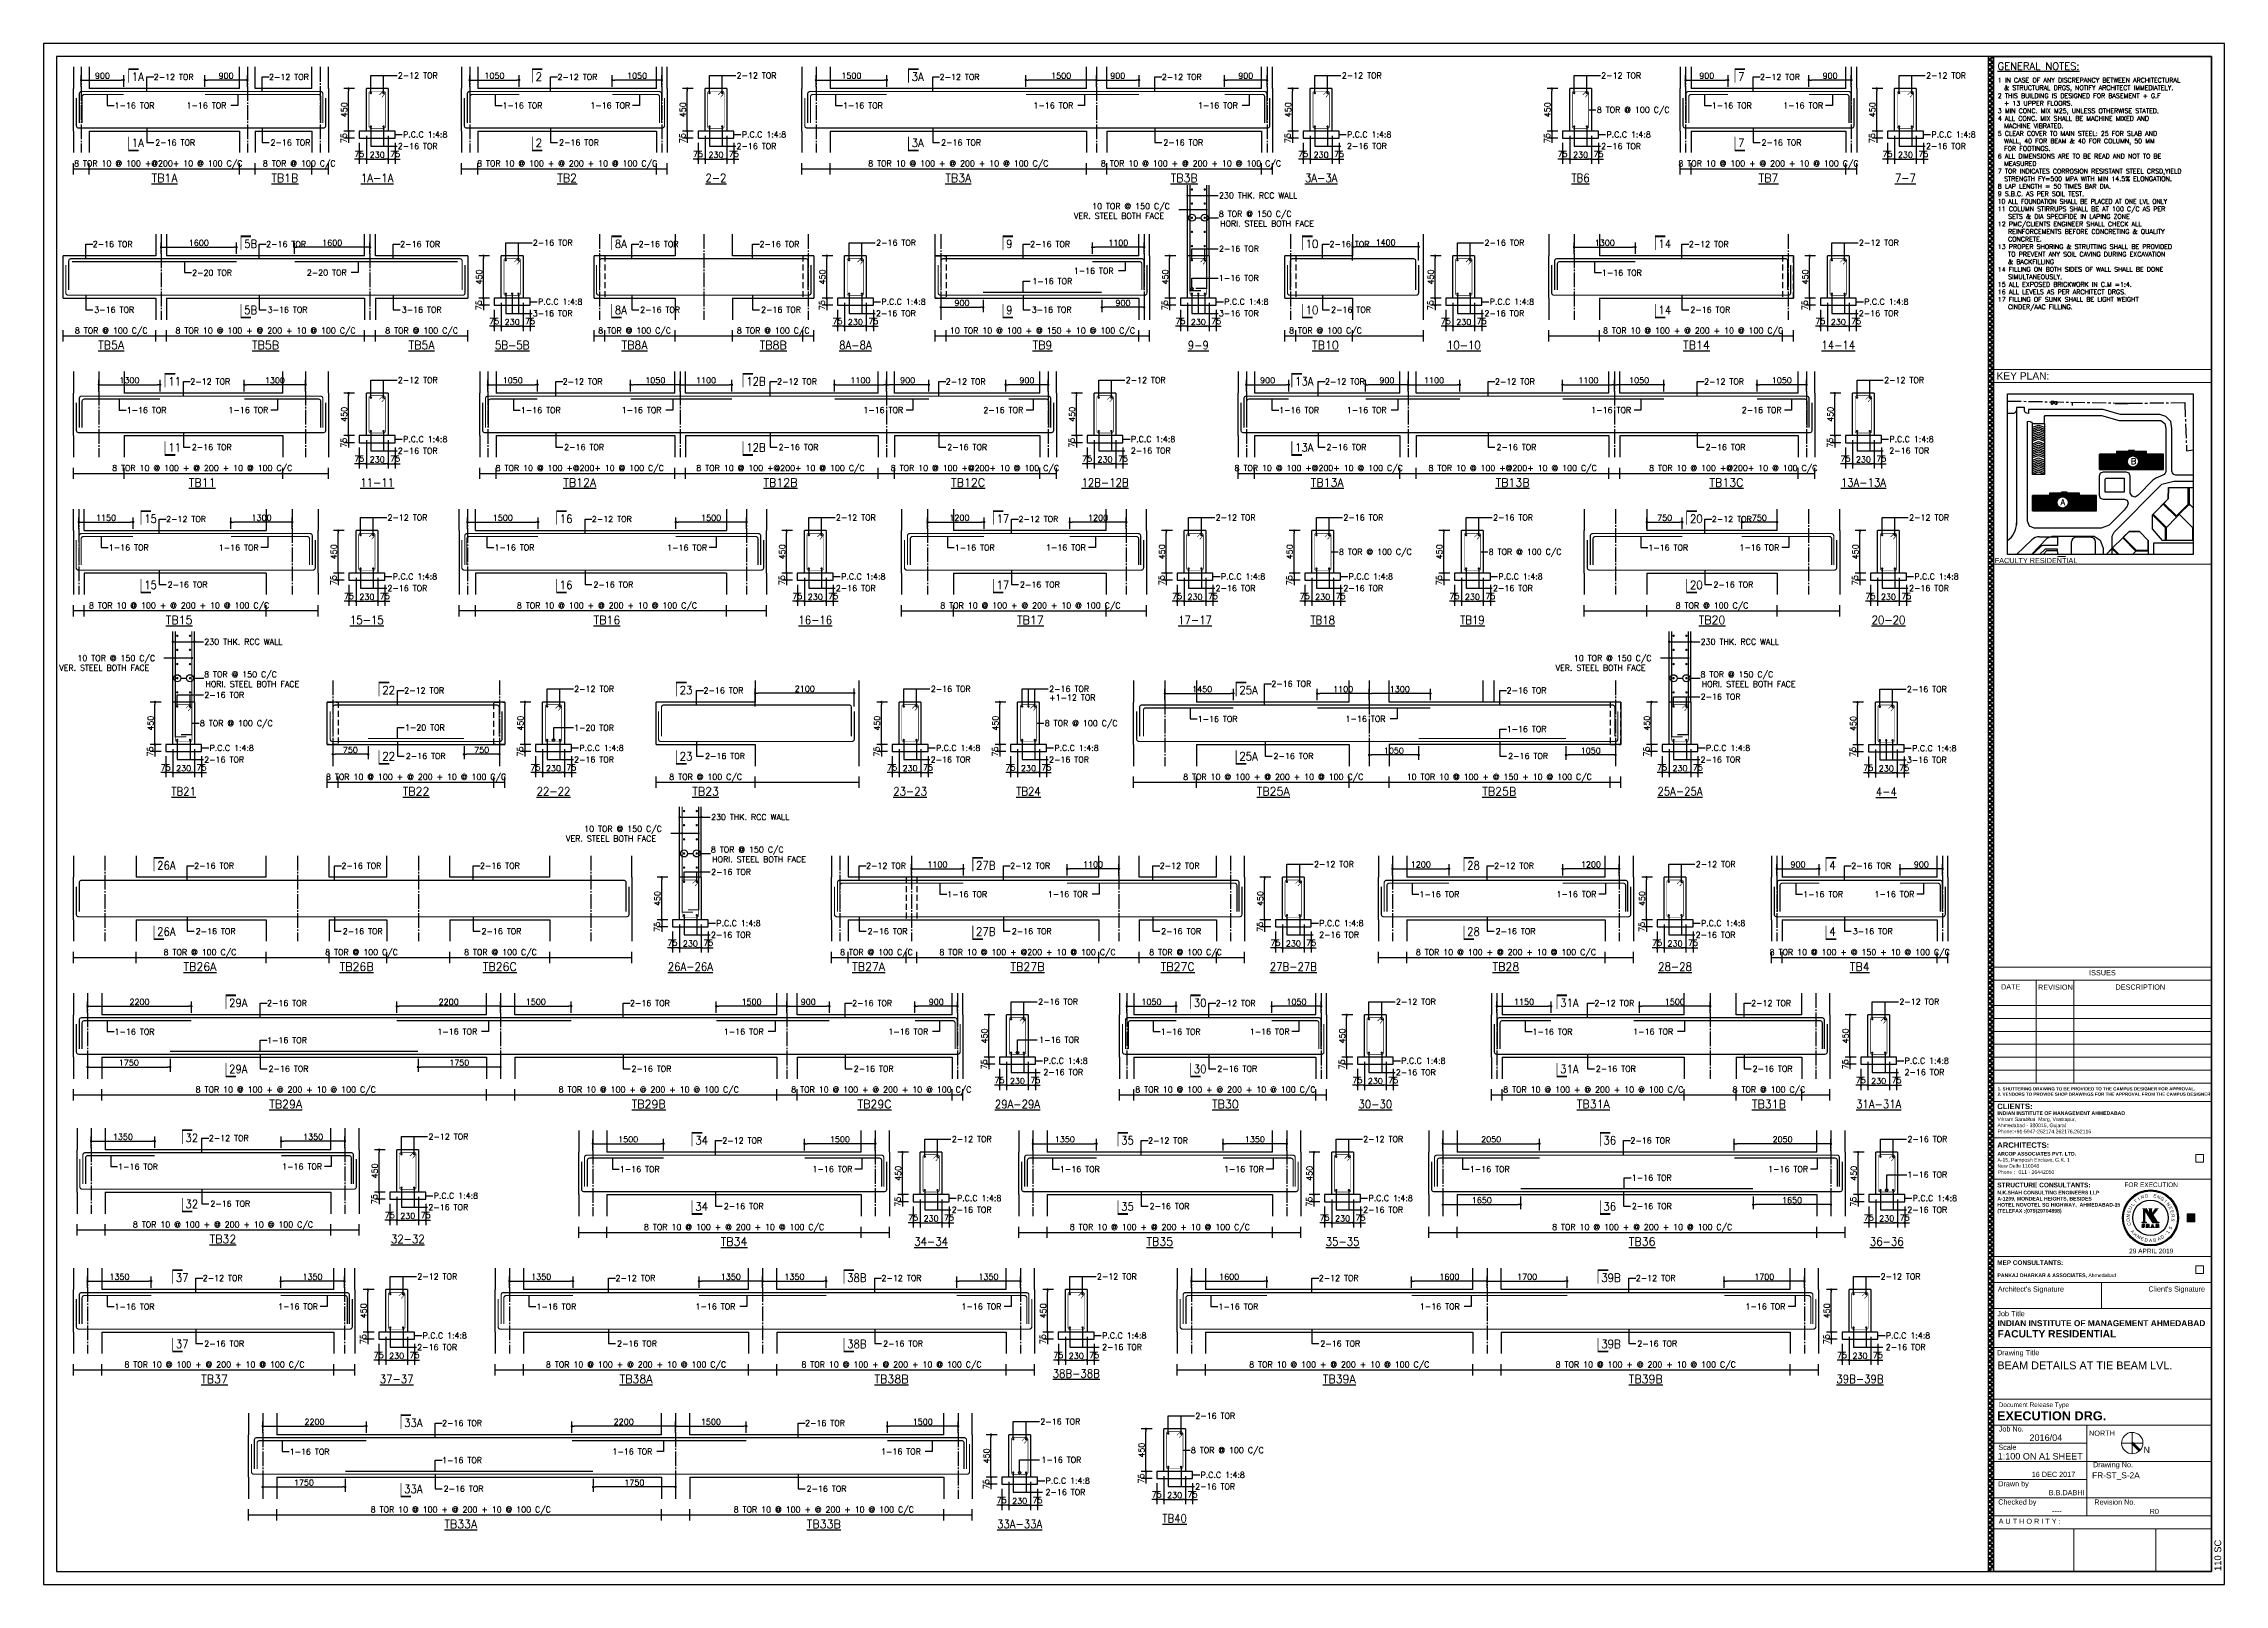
# Model space of a CAD drawing. Extents: x -200722 to 834823, y -494970 to 88783.
# Drawn here: x 222673 to 315183, y -429390 to -364050 of the extents above; entities that cross this region are included whole.
import ezdxf
from ezdxf.enums import TextEntityAlignment as Align

# ---------------------------------------------------------------- set-up
doc = ezdxf.new("R2010")
doc.units = 0
doc.header["$LTSCALE"] = 100
doc.header["$MEASUREMENT"] = 0
doc.header["$PDMODE"] = 34
for name, pattern in [('CENTER2', [1.125, 0.75, -0.125, 0.125, -0.125]), ('CL', [3.25, 2.5, -0.25, 0.25, -0.25]), ('HIDDEN', [0.375, 0.25, -0.125]), ('SJ', [4.25, 3, -0.25, 0.25, -0.25, 0.25, -0.25])]:
    doc.linetypes.add(name, pattern=pattern)
doc.layers.get('0').update_dxf_attribs({"linetype": 'CONTINUOUS'})
doc.layers.get('DEFPOINTS').update_dxf_attribs({"linetype": 'CONTINUOUS'})
for name, color, linetype in [('5', 4, 'CONTINUOUS'), ('ARO', 7, 'CONTINUOUS'), ('B_NO', 3, 'CONTINUOUS'), ('BEAM', 4, 'CONTINUOUS'), ('CL', 8, 'CL'), ('COR STEEL TAX', 2, 'CONTINUOUS'), ('FOOTING DIM', 4, 'CONTINUOUS'), ('NAME PLAT-01', 251, 'CONTINUOUS'), ('STAMP', 20, 'SJ'), ('STEEL', 6, 'CONTINUOUS'), ('TEXT', 2, 'CONTINUOUS')]:
    doc.layers.add(name, color=color, linetype=linetype)
doc.layers.add('9_PRINT BOUNDARY_NON PRINT', color=32, linetype='CONTINUOUS', plot=False)
doc.layers.add('9_TITLE TEXT', color=7, linetype='CONTINUOUS', lineweight=20)
doc.styles.add('AR', font='arial.ttf')
doc.styles.add('ROMANS', font='romans.shx')
doc.styles.add('SANSSERIF', font='SAS_____.pfb', dxfattribs={"height": 325})
doc.styles.get("Standard").update_dxf_attribs({"font": 'simplex.shx'})
doc.styles.add('TITLES', font='arial.ttf')
doc.linetypes.add('ZIGZAG', pattern='A,0.0001,-0.2,[131,ltypeshp.shx,S=0.2,R=0,X=-0.2,Y=0],-0.4,[131,ltypeshp.shx,S=0.2,R=180,X=0.2,Y=0],-0.2', length=0.8001)
doc.dimstyles.new('STANDARD$0', dxfattribs={"dimtxt": 2.5, "dimasz": 2.5, "dimexe": 2, "dimexo": 0.7, "dimgap": 0.9, "dimtad": 1, "dimdec": 0, "dimdsep": 46, "dimtxsty": 'ROMANS', "dimcen": 0.09, "dimclrd": 4, "dimclre": 4, "dimclrt": 3, "dimadec": 0, "dimazin": 0, "dimtfac": 1, "dimtdec": 0, "dimtmove": 0, "dimatfit": 3, "dimfxl": 1, "dimtolj": 1, "dimtzin": 0, "dimarcsym": 0})
pattern_1 = [(90, (140930.037, -445869.004), (-41.188003, 7e-15), []), (180, (140930.037, -445869.004), (-7e-15, -41.188003), [])]

# ---------------------------------------------------------------- blocks, each defined once
blk = doc.blocks.new('TITLE CHAIN')
at = {"layer": '9_TITLE TEXT'}
h = blk.add_hatch(color=256, dxfattribs=at)
h.dxf.hatch_style = 1
h.paths.add_polyline_path([(0, -1.62), (1, -1.62), (1, -0.62), (0, -0.62)])
h = blk.add_hatch(color=256, dxfattribs=at)
h.dxf.hatch_style = 1
h.paths.add_polyline_path([(0, -3.62), (1, -3.62), (1, -2.62), (0, -2.62)])
h = blk.add_hatch(color=256, dxfattribs=at)
h.dxf.hatch_style = 1
h.paths.add_polyline_path([(0, -5.62), (1, -5.62), (1, -4.62), (0, -4.62)])
h = blk.add_hatch(color=256, dxfattribs=at)
h.dxf.hatch_style = 1
h.paths.add_polyline_path([(0, -7.62), (1, -7.62), (1, -6.62), (0, -6.62)])
h = blk.add_hatch(color=256, dxfattribs=at)
h.dxf.hatch_style = 1
h.paths.add_polyline_path([(1, -0.62), (2, -0.62), (2, 0), (1, 0)])
h = blk.add_hatch(color=256, dxfattribs=at)
h.dxf.hatch_style = 1
h.paths.add_polyline_path([(1, -2.62), (2, -2.62), (2, -1.62), (1, -1.62)])
h = blk.add_hatch(color=256, dxfattribs=at)
h.dxf.hatch_style = 1
h.paths.add_polyline_path([(1, -4.62), (2, -4.62), (2, -3.62), (1, -3.62)])
h = blk.add_hatch(color=256, dxfattribs=at)
h.dxf.hatch_style = 1
h.paths.add_polyline_path([(1, -6.62), (2, -6.62), (2, -5.62), (1, -5.62)])
h = blk.add_hatch(color=256, dxfattribs=at)
h.dxf.hatch_style = 1
h.paths.add_polyline_path([(1, -8.62), (2, -8.62), (2, -7.62), (1, -7.62)])
h = blk.add_hatch(color=256, dxfattribs=at)
h.dxf.hatch_style = 1
h.paths.add_polyline_path([(0, -9.62), (1, -9.62), (1, -8.62), (0, -8.62)])
h = blk.add_hatch(color=256, dxfattribs=at)
h.dxf.hatch_style = 1
h.paths.add_polyline_path([(0, -11.62), (1, -11.62), (1, -10.62), (0, -10.62)])
h = blk.add_hatch(color=256, dxfattribs=at)
h.dxf.hatch_style = 1
h.paths.add_polyline_path([(0, -13.62), (1, -13.62), (1, -12.62), (0, -12.62)])
h = blk.add_hatch(color=256, dxfattribs=at)
h.dxf.hatch_style = 1
h.paths.add_polyline_path([(0, -15.62), (1, -15.62), (1, -14.62), (0, -14.62)])
h = blk.add_hatch(color=256, dxfattribs=at)
h.dxf.hatch_style = 1
h.paths.add_polyline_path([(0, -17.62), (1, -17.62), (1, -16.62), (0, -16.62)])
h = blk.add_hatch(color=256, dxfattribs=at)
h.dxf.hatch_style = 1
h.paths.add_polyline_path([(1, -10.62), (2, -10.62), (2, -9.62), (1, -9.62)])
h = blk.add_hatch(color=256, dxfattribs=at)
h.dxf.hatch_style = 1
h.paths.add_polyline_path([(1, -12.62), (2, -12.62), (2, -11.62), (1, -11.62)])
h = blk.add_hatch(color=256, dxfattribs=at)
h.dxf.hatch_style = 1
h.paths.add_polyline_path([(1, -14.62), (2, -14.62), (2, -13.62), (1, -13.62)])
h = blk.add_hatch(color=256, dxfattribs=at)
h.dxf.hatch_style = 1
h.paths.add_polyline_path([(1, -16.62), (2, -16.62), (2, -15.62), (1, -15.62)])
h = blk.add_hatch(color=256, dxfattribs=at)
h.dxf.hatch_style = 1
h.paths.add_polyline_path([(0, -19.62), (1, -19.62), (1, -18.62), (0, -18.62)])
h = blk.add_hatch(color=256, dxfattribs=at)
h.dxf.hatch_style = 1
h.paths.add_polyline_path([(0, -21.62), (1, -21.62), (1, -20.62), (0, -20.62)])
h = blk.add_hatch(color=256, dxfattribs=at)
h.dxf.hatch_style = 1
h.paths.add_polyline_path([(0, -23.62), (1, -23.62), (1, -22.62), (0, -22.62)])
h = blk.add_hatch(color=256, dxfattribs=at)
h.dxf.hatch_style = 1
h.paths.add_polyline_path([(0, -25.62), (1, -25.62), (1, -24.62), (0, -24.62)])
h = blk.add_hatch(color=256, dxfattribs=at)
h.dxf.hatch_style = 1
h.paths.add_polyline_path([(1, -18.62), (2, -18.62), (2, -17.62), (1, -17.62)])
h = blk.add_hatch(color=256, dxfattribs=at)
h.dxf.hatch_style = 1
h.paths.add_polyline_path([(1, -20.62), (2, -20.62), (2, -19.62), (1, -19.62)])
h = blk.add_hatch(color=256, dxfattribs=at)
h.dxf.hatch_style = 1
h.paths.add_polyline_path([(1, -22.62), (2, -22.62), (2, -21.62), (1, -21.62)])
h = blk.add_hatch(color=256, dxfattribs=at)
h.dxf.hatch_style = 1
h.paths.add_polyline_path([(1, -24.62), (2, -24.62), (2, -23.62), (1, -23.62)])
h = blk.add_hatch(color=256, dxfattribs=at)
h.dxf.hatch_style = 1
h.paths.add_polyline_path([(0, -27.62), (1, -27.62), (1, -26.62), (0, -26.62)])
h = blk.add_hatch(color=256, dxfattribs=at)
h.dxf.hatch_style = 1
h.paths.add_polyline_path([(0, -29.62), (1, -29.62), (1, -28.62), (0, -28.62)])
h = blk.add_hatch(color=256, dxfattribs=at)
h.dxf.hatch_style = 1
h.paths.add_polyline_path([(0, -31.62), (1, -31.62), (1, -30.62), (0, -30.62)])
h = blk.add_hatch(color=256, dxfattribs=at)
h.dxf.hatch_style = 1
h.paths.add_polyline_path([(0, -33.62), (1, -33.62), (1, -32.62), (0, -32.62)])
h = blk.add_hatch(color=256, dxfattribs=at)
h.dxf.hatch_style = 1
h.paths.add_polyline_path([(1, -26.62), (2, -26.62), (2, -25.62), (1, -25.62)])
h = blk.add_hatch(color=256, dxfattribs=at)
h.dxf.hatch_style = 1
h.paths.add_polyline_path([(1, -28.62), (2, -28.62), (2, -27.62), (1, -27.62)])
h = blk.add_hatch(color=256, dxfattribs=at)
h.dxf.hatch_style = 1
h.paths.add_polyline_path([(1, -30.62), (2, -30.62), (2, -29.62), (1, -29.62)])
h = blk.add_hatch(color=256, dxfattribs=at)
h.dxf.hatch_style = 1
h.paths.add_polyline_path([(1, -32.62), (2, -32.62), (2, -31.62), (1, -31.62)])
h = blk.add_hatch(color=256, dxfattribs=at)
h.dxf.hatch_style = 1
h.paths.add_polyline_path([(1, -34.62), (2, -34.62), (2, -33.62), (1, -33.62)])
h = blk.add_hatch(color=256, dxfattribs=at)
h.dxf.hatch_style = 1
h.paths.add_polyline_path([(0, -35.62), (1, -35.62), (1, -34.62), (0, -34.62)])
h = blk.add_hatch(color=256, dxfattribs=at)
h.dxf.hatch_style = 1
h.paths.add_polyline_path([(0, -37.62), (1, -37.62), (1, -36.62), (0, -36.62)])
h = blk.add_hatch(color=256, dxfattribs=at)
h.dxf.hatch_style = 1
h.paths.add_polyline_path([(0, -39.62), (1, -39.62), (1, -38.62), (0, -38.62)])
h = blk.add_hatch(color=256, dxfattribs=at)
h.dxf.hatch_style = 1
h.paths.add_polyline_path([(0, -41.62), (1, -41.62), (1, -40.62), (0, -40.62)])
h = blk.add_hatch(color=256, dxfattribs=at)
h.dxf.hatch_style = 1
h.paths.add_polyline_path([(1, -36.62), (2, -36.62), (2, -35.62), (1, -35.62)])
h = blk.add_hatch(color=256, dxfattribs=at)
h.dxf.hatch_style = 1
h.paths.add_polyline_path([(1, -38.62), (2, -38.62), (2, -37.62), (1, -37.62)])
h = blk.add_hatch(color=256, dxfattribs=at)
h.dxf.hatch_style = 1
h.paths.add_polyline_path([(1, -40.62), (2, -40.62), (2, -39.62), (1, -39.62)])
h = blk.add_hatch(color=256, dxfattribs=at)
h.dxf.hatch_style = 1
h.paths.add_polyline_path([(1, -42.62), (2, -42.62), (2, -41.62), (1, -41.62)])
h = blk.add_hatch(color=256, dxfattribs=at)
h.dxf.hatch_style = 1
h.paths.add_polyline_path([(0, -43.62), (1, -43.62), (1, -42.62), (0, -42.62)])
h = blk.add_hatch(color=256, dxfattribs=at)
h.dxf.hatch_style = 1
h.paths.add_polyline_path([(0, -45.62), (1, -45.62), (1, -44.62), (0, -44.62)])
h = blk.add_hatch(color=256, dxfattribs=at)
h.dxf.hatch_style = 1
h.paths.add_polyline_path([(0, -47.62), (1, -47.62), (1, -46.62), (0, -46.62)])
h = blk.add_hatch(color=256, dxfattribs=at)
h.dxf.hatch_style = 1
h.paths.add_polyline_path([(0, -49.62), (1, -49.62), (1, -48.62), (0, -48.62)])
h = blk.add_hatch(color=256, dxfattribs=at)
h.dxf.hatch_style = 1
h.paths.add_polyline_path([(1, -44.62), (2, -44.62), (2, -43.62), (1, -43.62)])
h = blk.add_hatch(color=256, dxfattribs=at)
h.dxf.hatch_style = 1
h.paths.add_polyline_path([(1, -46.62), (2, -46.62), (2, -45.62), (1, -45.62)])
h = blk.add_hatch(color=256, dxfattribs=at)
h.dxf.hatch_style = 1
h.paths.add_polyline_path([(1, -48.62), (2, -48.62), (2, -47.62), (1, -47.62)])
h = blk.add_hatch(color=256, dxfattribs=at)
h.dxf.hatch_style = 1
h.paths.add_polyline_path([(1, -50.62), (2, -50.62), (2, -49.62), (1, -49.62)])
h = blk.add_hatch(color=256, dxfattribs=at)
h.dxf.hatch_style = 1
h.paths.add_polyline_path([(0, -51.62), (1, -51.62), (1, -50.62), (0, -50.62)])
h = blk.add_hatch(color=256, dxfattribs=at)
h.dxf.hatch_style = 1
h.paths.add_polyline_path([(0, -53.62), (1, -53.62), (1, -52.62), (0, -52.62)])
h = blk.add_hatch(color=256, dxfattribs=at)
h.dxf.hatch_style = 1
h.paths.add_polyline_path([(0, -55.62), (1, -55.62), (1, -54.62), (0, -54.62)])
h = blk.add_hatch(color=256, dxfattribs=at)
h.dxf.hatch_style = 1
h.paths.add_polyline_path([(0, -57.62), (1, -57.62), (1, -56.62), (0, -56.62)])
h = blk.add_hatch(color=256, dxfattribs=at)
h.dxf.hatch_style = 1
h.paths.add_polyline_path([(0, -59.62), (1, -59.62), (1, -58.62), (0, -58.62)])
h = blk.add_hatch(color=256, dxfattribs=at)
h.dxf.hatch_style = 1
h.paths.add_polyline_path([(1, -52.62), (2, -52.62), (2, -51.62), (1, -51.62)])
h = blk.add_hatch(color=256, dxfattribs=at)
h.dxf.hatch_style = 1
h.paths.add_polyline_path([(1, -54.62), (2, -54.62), (2, -53.62), (1, -53.62)])
h = blk.add_hatch(color=256, dxfattribs=at)
h.dxf.hatch_style = 1
h.paths.add_polyline_path([(1, -56.62), (2, -56.62), (2, -55.62), (1, -55.62)])
h = blk.add_hatch(color=256, dxfattribs=at)
h.dxf.hatch_style = 1
h.paths.add_polyline_path([(1, -58.62), (2, -58.62), (2, -57.62), (1, -57.62)])
h = blk.add_hatch(color=256, dxfattribs=at)
h.dxf.hatch_style = 1
h.paths.add_polyline_path([(0, -61.62), (1, -61.62), (1, -60.62), (0, -60.62)])
h = blk.add_hatch(color=256, dxfattribs=at)
h.dxf.hatch_style = 1
h.paths.add_polyline_path([(0, -63.62), (1, -63.62), (1, -62.62), (0, -62.62)])
h = blk.add_hatch(color=256, dxfattribs=at)
h.dxf.hatch_style = 1
h.paths.add_polyline_path([(0, -65.62), (1, -65.62), (1, -64.62), (0, -64.62)])
h = blk.add_hatch(color=256, dxfattribs=at)
h.dxf.hatch_style = 1
h.paths.add_polyline_path([(0, -67.62), (1, -67.62), (1, -66.62), (0, -66.62)])
h = blk.add_hatch(color=256, dxfattribs=at)
h.dxf.hatch_style = 1
h.paths.add_polyline_path([(1, -60.62), (2, -60.62), (2, -59.62), (1, -59.62)])
h = blk.add_hatch(color=256, dxfattribs=at)
h.dxf.hatch_style = 1
h.paths.add_polyline_path([(1, -62.62), (2, -62.62), (2, -61.62), (1, -61.62)])
h = blk.add_hatch(color=256, dxfattribs=at)
h.dxf.hatch_style = 1
h.paths.add_polyline_path([(1, -64.62), (2, -64.62), (2, -63.62), (1, -63.62)])
h = blk.add_hatch(color=256, dxfattribs=at)
h.dxf.hatch_style = 1
h.paths.add_polyline_path([(1, -66.62), (2, -66.62), (2, -65.62), (1, -65.62)])
h = blk.add_hatch(color=256, dxfattribs=at)
h.dxf.hatch_style = 1
h.paths.add_polyline_path([(0, -69.62), (1, -69.62), (1, -68.62), (0, -68.62)])
h = blk.add_hatch(color=256, dxfattribs=at)
h.dxf.hatch_style = 1
h.paths.add_polyline_path([(0, -71.62), (1, -71.62), (1, -70.62), (0, -70.62)])
h = blk.add_hatch(color=256, dxfattribs=at)
h.dxf.hatch_style = 1
h.paths.add_polyline_path([(0, -73.62), (1, -73.62), (1, -72.62), (0, -72.62)])
h = blk.add_hatch(color=256, dxfattribs=at)
h.dxf.hatch_style = 1
h.paths.add_polyline_path([(0, -75.62), (1, -75.62), (1, -74.62), (0, -74.62)])
h = blk.add_hatch(color=256, dxfattribs=at)
h.dxf.hatch_style = 1
h.paths.add_polyline_path([(1, -68.62), (2, -68.62), (2, -67.62), (1, -67.62)])
h = blk.add_hatch(color=256, dxfattribs=at)
h.dxf.hatch_style = 1
h.paths.add_polyline_path([(1, -70.62), (2, -70.62), (2, -69.62), (1, -69.62)])
h = blk.add_hatch(color=256, dxfattribs=at)
h.dxf.hatch_style = 1
h.paths.add_polyline_path([(1, -72.62), (2, -72.62), (2, -71.62), (1, -71.62)])
h = blk.add_hatch(color=256, dxfattribs=at)
h.dxf.hatch_style = 1
h.paths.add_polyline_path([(1, -74.62), (2, -74.62), (2, -73.62), (1, -73.62)])
h = blk.add_hatch(color=256, dxfattribs=at)
h.dxf.hatch_style = 1
h.paths.add_polyline_path([(1, -76.62), (2, -76.62), (2, -75.62), (1, -75.62)])
h = blk.add_hatch(color=256, dxfattribs=at)
h.dxf.hatch_style = 1
h.paths.add_polyline_path([(0, -77.62), (1, -77.62), (1, -76.62), (0, -76.62)])
h = blk.add_hatch(color=256, dxfattribs=at)
h.dxf.hatch_style = 1
h.paths.add_polyline_path([(0, -79.62), (1, -79.62), (1, -78.62), (0, -78.62)])
h = blk.add_hatch(color=256, dxfattribs=at)
h.dxf.hatch_style = 1
h.paths.add_polyline_path([(0, -81.62), (1, -81.62), (1, -80.62), (0, -80.62)])
h = blk.add_hatch(color=256, dxfattribs=at)
h.dxf.hatch_style = 1
h.paths.add_polyline_path([(0, -83.62), (1, -83.62), (1, -82.62), (0, -82.62)])
h = blk.add_hatch(color=256, dxfattribs=at)
h.dxf.hatch_style = 1
h.paths.add_polyline_path([(1, -78.62), (2, -78.62), (2, -77.62), (1, -77.62)])
h = blk.add_hatch(color=256, dxfattribs=at)
h.dxf.hatch_style = 1
h.paths.add_polyline_path([(1, -80.62), (2, -80.62), (2, -79.62), (1, -79.62)])
h = blk.add_hatch(color=256, dxfattribs=at)
h.dxf.hatch_style = 1
h.paths.add_polyline_path([(1, -82.62), (2, -82.62), (2, -81.62), (1, -81.62)])
h = blk.add_hatch(color=256, dxfattribs=at)
h.dxf.hatch_style = 1
h.paths.add_polyline_path([(1, -84.62), (2, -84.62), (2, -83.62), (1, -83.62)])
h = blk.add_hatch(color=256, dxfattribs=at)
h.dxf.hatch_style = 1
h.paths.add_polyline_path([(0, -85.62), (1, -85.62), (1, -84.62), (0, -84.62)])
h = blk.add_hatch(color=256, dxfattribs=at)
h.dxf.hatch_style = 1
h.paths.add_polyline_path([(0, -87.62), (1, -87.62), (1, -86.62), (0, -86.62)])
h = blk.add_hatch(color=256, dxfattribs=at)
h.dxf.hatch_style = 1
h.paths.add_polyline_path([(0, -89.62), (1, -89.62), (1, -88.62), (0, -88.62)])
h = blk.add_hatch(color=256, dxfattribs=at)
h.dxf.hatch_style = 1
h.paths.add_polyline_path([(0, -91.62), (1, -91.62), (1, -90.62), (0, -90.62)])
h = blk.add_hatch(color=256, dxfattribs=at)
h.dxf.hatch_style = 1
h.paths.add_polyline_path([(1, -86.62), (2, -86.62), (2, -85.62), (1, -85.62)])
h = blk.add_hatch(color=256, dxfattribs=at)
h.dxf.hatch_style = 1
h.paths.add_polyline_path([(1, -88.62), (2, -88.62), (2, -87.62), (1, -87.62)])
h = blk.add_hatch(color=256, dxfattribs=at)
h.dxf.hatch_style = 1
h.paths.add_polyline_path([(1, -90.62), (2, -90.62), (2, -89.62), (1, -89.62)])
h = blk.add_hatch(color=256, dxfattribs=at)
h.dxf.hatch_style = 1
h.paths.add_polyline_path([(1, -92.62), (2, -92.62), (2, -91.62), (1, -91.62)])
h = blk.add_hatch(color=256, dxfattribs=at)
h.dxf.hatch_style = 1
h.paths.add_polyline_path([(0, -93.62), (1, -93.62), (1, -92.62), (0, -92.62)])
h = blk.add_hatch(color=256, dxfattribs=at)
h.dxf.hatch_style = 1
h.paths.add_polyline_path([(0, -95.62), (1, -95.62), (1, -94.62), (0, -94.62)])
h = blk.add_hatch(color=256, dxfattribs=at)
h.dxf.hatch_style = 1
h.paths.add_polyline_path([(0, -97.62), (1, -97.62), (1, -96.62), (0, -96.62)])
h = blk.add_hatch(color=256, dxfattribs=at)
h.dxf.hatch_style = 1
h.paths.add_polyline_path([(0, -99.62), (1, -99.62), (1, -98.62), (0, -98.62)])
h = blk.add_hatch(color=256, dxfattribs=at)
h.dxf.hatch_style = 1
h.paths.add_polyline_path([(0, -101.62), (1, -101.62), (1, -100.62), (0, -100.62)])
h = blk.add_hatch(color=256, dxfattribs=at)
h.dxf.hatch_style = 1
h.paths.add_polyline_path([(1, -94.62), (2, -94.62), (2, -93.62), (1, -93.62)])
h = blk.add_hatch(color=256, dxfattribs=at)
h.dxf.hatch_style = 1
h.paths.add_polyline_path([(1, -96.62), (2, -96.62), (2, -95.62), (1, -95.62)])
h = blk.add_hatch(color=256, dxfattribs=at)
h.dxf.hatch_style = 1
h.paths.add_polyline_path([(1, -98.62), (2, -98.62), (2, -97.62), (1, -97.62)])
h = blk.add_hatch(color=256, dxfattribs=at)
h.dxf.hatch_style = 1
h.paths.add_polyline_path([(1, -100.62), (2, -100.62), (2, -99.62), (1, -99.62)])
h = blk.add_hatch(color=256, dxfattribs=at)
h.dxf.hatch_style = 1
h.paths.add_polyline_path([(0, -103.62), (1, -103.62), (1, -102.62), (0, -102.62)])
h = blk.add_hatch(color=256, dxfattribs=at)
h.dxf.hatch_style = 1
h.paths.add_polyline_path([(0, -105.62), (1, -105.62), (1, -104.62), (0, -104.62)])
h = blk.add_hatch(color=256, dxfattribs=at)
h.dxf.hatch_style = 1
h.paths.add_polyline_path([(0, -107.62), (1, -107.62), (1, -106.62), (0, -106.62)])
h = blk.add_hatch(color=256, dxfattribs=at)
h.dxf.hatch_style = 1
h.paths.add_polyline_path([(0, -109.62), (1, -109.62), (1, -108.62), (0, -108.62)])
h = blk.add_hatch(color=256, dxfattribs=at)
h.dxf.hatch_style = 1
h.paths.add_polyline_path([(1, -102.62), (2, -102.62), (2, -101.62), (1, -101.62)])
h = blk.add_hatch(color=256, dxfattribs=at)
h.dxf.hatch_style = 1
h.paths.add_polyline_path([(1, -104.62), (2, -104.62), (2, -103.62), (1, -103.62)])
h = blk.add_hatch(color=256, dxfattribs=at)
h.dxf.hatch_style = 1
h.paths.add_polyline_path([(1, -106.62), (2, -106.62), (2, -105.62), (1, -105.62)])
h = blk.add_hatch(color=256, dxfattribs=at)
h.dxf.hatch_style = 1
h.paths.add_polyline_path([(1, -108.62), (2, -108.62), (2, -107.62), (1, -107.62)])
h = blk.add_hatch(color=256, dxfattribs=at)
h.dxf.hatch_style = 1
h.paths.add_polyline_path([(0, -111.62), (1, -111.62), (1, -110.62), (0, -110.62)])
h = blk.add_hatch(color=256, dxfattribs=at)
h.dxf.hatch_style = 1
h.paths.add_polyline_path([(0, -113.62), (1, -113.62), (1, -112.62), (0, -112.62)])
h = blk.add_hatch(color=256, dxfattribs=at)
h.dxf.hatch_style = 1
h.paths.add_polyline_path([(0, -115.62), (1, -115.62), (1, -114.62), (0, -114.62)])
h = blk.add_hatch(color=256, dxfattribs=at)
h.dxf.hatch_style = 1
h.paths.add_polyline_path([(0, -117.62), (1, -117.62), (1, -116.62), (0, -116.62)])
h = blk.add_hatch(color=256, dxfattribs=at)
h.dxf.hatch_style = 1
h.paths.add_polyline_path([(1, -110.62), (2, -110.62), (2, -109.62), (1, -109.62)])
h = blk.add_hatch(color=256, dxfattribs=at)
h.dxf.hatch_style = 1
h.paths.add_polyline_path([(1, -112.62), (2, -112.62), (2, -111.62), (1, -111.62)])
h = blk.add_hatch(color=256, dxfattribs=at)
h.dxf.hatch_style = 1
h.paths.add_polyline_path([(1, -114.62), (2, -114.62), (2, -113.62), (1, -113.62)])
h = blk.add_hatch(color=256, dxfattribs=at)
h.dxf.hatch_style = 1
h.paths.add_polyline_path([(1, -116.62), (2, -116.62), (2, -115.62), (1, -115.62)])
h = blk.add_hatch(color=256, dxfattribs=at)
h.dxf.hatch_style = 1
h.paths.add_polyline_path([(1, -118.62), (2, -118.62), (2, -117.62), (1, -117.62)])
h = blk.add_hatch(color=256, dxfattribs=at)
h.dxf.hatch_style = 1
h.paths.add_polyline_path([(0, -119.62), (1, -119.62), (1, -118.62), (0, -118.62)])
h = blk.add_hatch(color=256, dxfattribs=at)
h.dxf.hatch_style = 1
h.paths.add_polyline_path([(0, -121.62), (1, -121.62), (1, -120.62), (0, -120.62)])
h = blk.add_hatch(color=256, dxfattribs=at)
h.dxf.hatch_style = 1
h.paths.add_polyline_path([(0, -123.62), (1, -123.62), (1, -122.62), (0, -122.62)])
h = blk.add_hatch(color=256, dxfattribs=at)
h.dxf.hatch_style = 1
h.paths.add_polyline_path([(0, -125.62), (1, -125.62), (1, -124.62), (0, -124.62)])
h = blk.add_hatch(color=256, dxfattribs=at)
h.dxf.hatch_style = 1
h.paths.add_polyline_path([(1, -120.62), (2, -120.62), (2, -119.62), (1, -119.62)])
h = blk.add_hatch(color=256, dxfattribs=at)
h.dxf.hatch_style = 1
h.paths.add_polyline_path([(1, -122.62), (2, -122.62), (2, -121.62), (1, -121.62)])
h = blk.add_hatch(color=256, dxfattribs=at)
h.dxf.hatch_style = 1
h.paths.add_polyline_path([(1, -124.62), (2, -124.62), (2, -123.62), (1, -123.62)])
h = blk.add_hatch(color=256, dxfattribs=at)
h.dxf.hatch_style = 1
h.paths.add_polyline_path([(1, -126.62), (2, -126.62), (2, -125.62), (1, -125.62)])
h = blk.add_hatch(color=256, dxfattribs=at)
h.dxf.hatch_style = 1
h.paths.add_polyline_path([(0, -127.62), (1, -127.62), (1, -126.62), (0, -126.62)])
h = blk.add_hatch(color=256, dxfattribs=at)
h.dxf.hatch_style = 1
h.paths.add_polyline_path([(0, -129.62), (1, -129.62), (1, -128.62), (0, -128.62)])
h = blk.add_hatch(color=256, dxfattribs=at)
h.dxf.hatch_style = 1
h.paths.add_polyline_path([(0, -131.62), (1, -131.62), (1, -130.62), (0, -130.62)])
h = blk.add_hatch(color=256, dxfattribs=at)
h.dxf.hatch_style = 1
h.paths.add_polyline_path([(0, -133.62), (1, -133.62), (1, -132.62), (0, -132.62)])
h = blk.add_hatch(color=256, dxfattribs=at)
h.dxf.hatch_style = 1
h.paths.add_polyline_path([(1, -128.62), (2, -128.62), (2, -127.62), (1, -127.62)])
h = blk.add_hatch(color=256, dxfattribs=at)
h.dxf.hatch_style = 1
h.paths.add_polyline_path([(1, -130.62), (2, -130.62), (2, -129.62), (1, -129.62)])
h = blk.add_hatch(color=256, dxfattribs=at)
h.dxf.hatch_style = 1
h.paths.add_polyline_path([(1, -132.62), (2, -132.62), (2, -131.62), (1, -131.62)])
h = blk.add_hatch(color=256, dxfattribs=at)
h.dxf.hatch_style = 1
h.paths.add_polyline_path([(1, -134.62), (2, -134.62), (2, -133.62), (1, -133.62)])
h = blk.add_hatch(color=256, dxfattribs=at)
h.dxf.hatch_style = 1
h.paths.add_polyline_path([(0, -135.62), (1, -135.62), (1, -134.62), (0, -134.62)])
h = blk.add_hatch(color=256, dxfattribs=at)
h.dxf.hatch_style = 1
h.paths.add_polyline_path([(0, -137.62), (1, -137.62), (1, -136.62), (0, -136.62)])
h = blk.add_hatch(color=256, dxfattribs=at)
h.dxf.hatch_style = 1
h.paths.add_polyline_path([(0, -139.62), (1, -139.62), (1, -138.62), (0, -138.62)])
h = blk.add_hatch(color=256, dxfattribs=at)
h.dxf.hatch_style = 1
h.paths.add_polyline_path([(0, -141.62), (1, -141.62), (1, -140.62), (0, -140.62)])
h = blk.add_hatch(color=256, dxfattribs=at)
h.dxf.hatch_style = 1
h.paths.add_polyline_path([(0, -143.62), (1, -143.62), (1, -142.62), (0, -142.62)])
h = blk.add_hatch(color=256, dxfattribs=at)
h.dxf.hatch_style = 1
h.paths.add_polyline_path([(1, -136.62), (2, -136.62), (2, -135.62), (1, -135.62)])
h = blk.add_hatch(color=256, dxfattribs=at)
h.dxf.hatch_style = 1
h.paths.add_polyline_path([(1, -138.62), (2, -138.62), (2, -137.62), (1, -137.62)])
h = blk.add_hatch(color=256, dxfattribs=at)
h.dxf.hatch_style = 1
h.paths.add_polyline_path([(1, -140.62), (2, -140.62), (2, -139.62), (1, -139.62)])
h = blk.add_hatch(color=256, dxfattribs=at)
h.dxf.hatch_style = 1
h.paths.add_polyline_path([(1, -142.62), (2, -142.62), (2, -141.62), (1, -141.62)])
h = blk.add_hatch(color=256, dxfattribs=at)
h.dxf.hatch_style = 1
h.paths.add_polyline_path([(0, -145.62), (1, -145.62), (1, -144.62), (0, -144.62)])
h = blk.add_hatch(color=256, dxfattribs=at)
h.dxf.hatch_style = 1
h.paths.add_polyline_path([(0, -147.62), (1, -147.62), (1, -146.62), (0, -146.62)])
h = blk.add_hatch(color=256, dxfattribs=at)
h.dxf.hatch_style = 1
h.paths.add_polyline_path([(0, -149.62), (1, -149.62), (1, -148.62), (0, -148.62)])
h = blk.add_hatch(color=256, dxfattribs=at)
h.dxf.hatch_style = 1
h.paths.add_polyline_path([(0, -151.62), (1, -151.62), (1, -150.62), (0, -150.62)])
h = blk.add_hatch(color=256, dxfattribs=at)
h.dxf.hatch_style = 1
h.paths.add_polyline_path([(1, -144.62), (2, -144.62), (2, -143.62), (1, -143.62)])
h = blk.add_hatch(color=256, dxfattribs=at)
h.dxf.hatch_style = 1
h.paths.add_polyline_path([(1, -146.62), (2, -146.62), (2, -145.62), (1, -145.62)])
h = blk.add_hatch(color=256, dxfattribs=at)
h.dxf.hatch_style = 1
h.paths.add_polyline_path([(1, -148.62), (2, -148.62), (2, -147.62), (1, -147.62)])
h = blk.add_hatch(color=256, dxfattribs=at)
h.dxf.hatch_style = 1
h.paths.add_polyline_path([(1, -150.62), (2, -150.62), (2, -149.62), (1, -149.62)])
h = blk.add_hatch(color=256, dxfattribs=at)
h.dxf.hatch_style = 1
h.paths.add_polyline_path([(0, -153.62), (1, -153.62), (1, -152.62), (0, -152.62)])
h = blk.add_hatch(color=256, dxfattribs=at)
h.dxf.hatch_style = 1
h.paths.add_polyline_path([(0, -155.62), (1, -155.62), (1, -154.62), (0, -154.62)])
h = blk.add_hatch(color=256, dxfattribs=at)
h.dxf.hatch_style = 1
h.paths.add_polyline_path([(0, -157.62), (1, -157.62), (1, -156.62), (0, -156.62)])
h = blk.add_hatch(color=256, dxfattribs=at)
h.dxf.hatch_style = 1
h.paths.add_polyline_path([(0, -159.62), (1, -159.62), (1, -158.62), (0, -158.62)])
h = blk.add_hatch(color=256, dxfattribs=at)
h.dxf.hatch_style = 1
h.paths.add_polyline_path([(1, -152.62), (2, -152.62), (2, -151.62), (1, -151.62)])
h = blk.add_hatch(color=256, dxfattribs=at)
h.dxf.hatch_style = 1
h.paths.add_polyline_path([(1, -154.62), (2, -154.62), (2, -153.62), (1, -153.62)])
h = blk.add_hatch(color=256, dxfattribs=at)
h.dxf.hatch_style = 1
h.paths.add_polyline_path([(1, -156.62), (2, -156.62), (2, -155.62), (1, -155.62)])
h = blk.add_hatch(color=256, dxfattribs=at)
h.dxf.hatch_style = 1
h.paths.add_polyline_path([(1, -158.62), (2, -158.62), (2, -157.62), (1, -157.62)])
h = blk.add_hatch(color=256, dxfattribs=at)
h.dxf.hatch_style = 1
h.paths.add_polyline_path([(1, -160.62), (2, -160.62), (2, -159.62), (1, -159.62)])
h = blk.add_hatch(color=256, dxfattribs=at)
h.dxf.hatch_style = 1
h.paths.add_polyline_path([(0, -161.62), (1, -161.62), (1, -160.62), (0, -160.62)])
h = blk.add_hatch(color=256, dxfattribs=at)
h.dxf.hatch_style = 1
h.paths.add_polyline_path([(0, -163.62), (1, -163.62), (1, -162.62), (0, -162.62)])
h = blk.add_hatch(color=256, dxfattribs=at)
h.dxf.hatch_style = 1
h.paths.add_polyline_path([(0, -165.62), (1, -165.62), (1, -164.62), (0, -164.62)])
h = blk.add_hatch(color=256, dxfattribs=at)
h.dxf.hatch_style = 1
h.paths.add_polyline_path([(0, -167.62), (1, -167.62), (1, -166.62), (0, -166.62)])
h = blk.add_hatch(color=256, dxfattribs=at)
h.dxf.hatch_style = 1
h.paths.add_polyline_path([(1, -162.62), (2, -162.62), (2, -161.62), (1, -161.62)])
h = blk.add_hatch(color=256, dxfattribs=at)
h.dxf.hatch_style = 1
h.paths.add_polyline_path([(1, -164.62), (2, -164.62), (2, -163.62), (1, -163.62)])
h = blk.add_hatch(color=256, dxfattribs=at)
h.dxf.hatch_style = 1
h.paths.add_polyline_path([(1, -166.62), (2, -166.62), (2, -165.62), (1, -165.62)])
h = blk.add_hatch(color=256, dxfattribs=at)
h.dxf.hatch_style = 1
h.paths.add_polyline_path([(1, -168.62), (2, -168.62), (2, -167.62), (1, -167.62)])
h = blk.add_hatch(color=256, dxfattribs=at)
h.dxf.hatch_style = 1
h.paths.add_polyline_path([(0, -169.62), (1, -169.62), (1, -168.62), (0, -168.62)])
h = blk.add_hatch(color=256, dxfattribs=at)
h.dxf.hatch_style = 1
h.paths.add_polyline_path([(0, -171.62), (1, -171.62), (1, -170.62), (0, -170.62)])
h = blk.add_hatch(color=256, dxfattribs=at)
h.dxf.hatch_style = 1
h.paths.add_polyline_path([(0, -173.62), (1, -173.62), (1, -172.62), (0, -172.62)])
h = blk.add_hatch(color=256, dxfattribs=at)
h.dxf.hatch_style = 1
h.paths.add_polyline_path([(0, -175.62), (1, -175.62), (1, -174.62), (0, -174.62)])
h = blk.add_hatch(color=256, dxfattribs=at)
h.dxf.hatch_style = 1
h.paths.add_polyline_path([(1, -170.62), (2, -170.62), (2, -169.62), (1, -169.62)])
h = blk.add_hatch(color=256, dxfattribs=at)
h.dxf.hatch_style = 1
h.paths.add_polyline_path([(1, -172.62), (2, -172.62), (2, -171.62), (1, -171.62)])
h = blk.add_hatch(color=256, dxfattribs=at)
h.dxf.hatch_style = 1
h.paths.add_polyline_path([(1, -174.62), (2, -174.62), (2, -173.62), (1, -173.62)])
h = blk.add_hatch(color=256, dxfattribs=at)
h.dxf.hatch_style = 1
h.paths.add_polyline_path([(1, -176.62), (2, -176.62), (2, -175.62), (1, -175.62)])
h = blk.add_hatch(color=256, dxfattribs=at)
h.dxf.hatch_style = 1
h.paths.add_polyline_path([(0, -177.62), (1, -177.62), (1, -176.62), (0, -176.62)])
h = blk.add_hatch(color=256, dxfattribs=at)
h.dxf.hatch_style = 1
h.paths.add_polyline_path([(0, -179.62), (1, -179.62), (1, -178.62), (0, -178.62)])
h = blk.add_hatch(color=256, dxfattribs=at)
h.dxf.hatch_style = 1
h.paths.add_polyline_path([(0, -181.62), (1, -181.62), (1, -180.62), (0, -180.62)])
h = blk.add_hatch(color=256, dxfattribs=at)
h.dxf.hatch_style = 1
h.paths.add_polyline_path([(0, -183.62), (1, -183.62), (1, -182.62), (0, -182.62)])
h = blk.add_hatch(color=256, dxfattribs=at)
h.dxf.hatch_style = 1
h.paths.add_polyline_path([(0, -185.62), (1, -185.62), (1, -184.62), (0, -184.62)])
h = blk.add_hatch(color=256, dxfattribs=at)
h.dxf.hatch_style = 1
h.paths.add_polyline_path([(1, -178.62), (2, -178.62), (2, -177.62), (1, -177.62)])
h = blk.add_hatch(color=256, dxfattribs=at)
h.dxf.hatch_style = 1
h.paths.add_polyline_path([(1, -180.62), (2, -180.62), (2, -179.62), (1, -179.62)])
h = blk.add_hatch(color=256, dxfattribs=at)
h.dxf.hatch_style = 1
h.paths.add_polyline_path([(1, -182.62), (2, -182.62), (2, -181.62), (1, -181.62)])
h = blk.add_hatch(color=256, dxfattribs=at)
h.dxf.hatch_style = 1
h.paths.add_polyline_path([(1, -184.62), (2, -184.62), (2, -183.62), (1, -183.62)])
h = blk.add_hatch(color=256, dxfattribs=at)
h.dxf.hatch_style = 1
h.paths.add_polyline_path([(0, -187.62), (1, -187.62), (1, -186.62), (0, -186.62)])
h = blk.add_hatch(color=256, dxfattribs=at)
h.dxf.hatch_style = 1
h.paths.add_polyline_path([(0, -189.62), (1, -189.62), (1, -188.62), (0, -188.62)])
h = blk.add_hatch(color=256, dxfattribs=at)
h.dxf.hatch_style = 1
h.paths.add_polyline_path([(0, -191.62), (1, -191.62), (1, -190.62), (0, -190.62)])
h = blk.add_hatch(color=256, dxfattribs=at)
h.dxf.hatch_style = 1
h.paths.add_polyline_path([(0, -193.62), (1, -193.62), (1, -192.62), (0, -192.62)])
h = blk.add_hatch(color=256, dxfattribs=at)
h.dxf.hatch_style = 1
h.paths.add_polyline_path([(1, -186.62), (2, -186.62), (2, -185.62), (1, -185.62)])
h = blk.add_hatch(color=256, dxfattribs=at)
h.dxf.hatch_style = 1
h.paths.add_polyline_path([(1, -188.62), (2, -188.62), (2, -187.62), (1, -187.62)])
h = blk.add_hatch(color=256, dxfattribs=at)
h.dxf.hatch_style = 1
h.paths.add_polyline_path([(1, -190.62), (2, -190.62), (2, -189.62), (1, -189.62)])
h = blk.add_hatch(color=256, dxfattribs=at)
h.dxf.hatch_style = 1
h.paths.add_polyline_path([(1, -192.62), (2, -192.62), (2, -191.62), (1, -191.62)])
h = blk.add_hatch(color=256, dxfattribs=at)
h.dxf.hatch_style = 1
h.paths.add_polyline_path([(0, -195.62), (1, -195.62), (1, -194.62), (0, -194.62)])
h = blk.add_hatch(color=256, dxfattribs=at)
h.dxf.hatch_style = 1
h.paths.add_polyline_path([(0, -197.62), (1, -197.62), (1, -196.62), (0, -196.62)])
h = blk.add_hatch(color=256, dxfattribs=at)
h.dxf.hatch_style = 1
h.paths.add_polyline_path([(0, -199.62), (1, -199.62), (1, -198.62), (0, -198.62)])
h = blk.add_hatch(color=256, dxfattribs=at)
h.dxf.hatch_style = 1
h.paths.add_polyline_path([(0, -201.62), (1, -201.62), (1, -200.62), (0, -200.62)])
h = blk.add_hatch(color=256, dxfattribs=at)
h.dxf.hatch_style = 1
h.paths.add_polyline_path([(1, -194.62), (2, -194.62), (2, -193.62), (1, -193.62)])
h = blk.add_hatch(color=256, dxfattribs=at)
h.dxf.hatch_style = 1
h.paths.add_polyline_path([(1, -196.62), (2, -196.62), (2, -195.62), (1, -195.62)])
h = blk.add_hatch(color=256, dxfattribs=at)
h.dxf.hatch_style = 1
h.paths.add_polyline_path([(1, -198.62), (2, -198.62), (2, -197.62), (1, -197.62)])
h = blk.add_hatch(color=256, dxfattribs=at)
h.dxf.hatch_style = 1
h.paths.add_polyline_path([(1, -200.62), (2, -200.62), (2, -199.62), (1, -199.62)])
h = blk.add_hatch(color=256, dxfattribs=at)
h.dxf.hatch_style = 1
h.paths.add_polyline_path([(1, -202.62), (2, -202.62), (2, -201.62), (1, -201.62)])
h = blk.add_hatch(color=256, dxfattribs=at)
h.dxf.hatch_style = 1
h.paths.add_polyline_path([(0, -203.62), (1, -203.62), (1, -202.62), (0, -202.62)])
h = blk.add_hatch(color=256, dxfattribs=at)
h.dxf.hatch_style = 1
h.paths.add_polyline_path([(0, -205.62), (1, -205.62), (1, -204.62), (0, -204.62)])
h = blk.add_hatch(color=256, dxfattribs=at)
h.dxf.hatch_style = 1
h.paths.add_polyline_path([(0, -207.62), (1, -207.62), (1, -206.62), (0, -206.62)])
h = blk.add_hatch(color=256, dxfattribs=at)
h.dxf.hatch_style = 1
h.paths.add_polyline_path([(0, -209.62), (1, -209.62), (1, -208.62), (0, -208.62)])
h = blk.add_hatch(color=256, dxfattribs=at)
h.dxf.hatch_style = 1
h.paths.add_polyline_path([(1, -204.62), (2, -204.62), (2, -203.62), (1, -203.62)])
h = blk.add_hatch(color=256, dxfattribs=at)
h.dxf.hatch_style = 1
h.paths.add_polyline_path([(1, -206.62), (2, -206.62), (2, -205.62), (1, -205.62)])
h = blk.add_hatch(color=256, dxfattribs=at)
h.dxf.hatch_style = 1
h.paths.add_polyline_path([(1, -208.62), (2, -208.62), (2, -207.62), (1, -207.62)])
h = blk.add_hatch(color=256, dxfattribs=at)
h.dxf.hatch_style = 1
h.paths.add_polyline_path([(1, -210.62), (2, -210.62), (2, -209.62), (1, -209.62)])
h = blk.add_hatch(color=256, dxfattribs=at)
h.dxf.hatch_style = 1
h.paths.add_polyline_path([(0, -211.62), (1, -211.62), (1, -210.62), (0, -210.62)])
h = blk.add_hatch(color=256, dxfattribs=at)
h.dxf.hatch_style = 1
h.paths.add_polyline_path([(0, -213.62), (1, -213.62), (1, -212.62), (0, -212.62)])
h = blk.add_hatch(color=256, dxfattribs=at)
h.dxf.hatch_style = 1
h.paths.add_polyline_path([(0, -215.62), (1, -215.62), (1, -214.62), (0, -214.62)])
h = blk.add_hatch(color=256, dxfattribs=at)
h.dxf.hatch_style = 1
h.paths.add_polyline_path([(0, -217.62), (1, -217.62), (1, -216.62), (0, -216.62)])
h = blk.add_hatch(color=256, dxfattribs=at)
h.dxf.hatch_style = 1
h.paths.add_polyline_path([(0, -219.62), (1, -219.62), (1, -218.62), (0, -218.62)])
h = blk.add_hatch(color=256, dxfattribs=at)
h.dxf.hatch_style = 1
h.paths.add_polyline_path([(1, -212.62), (2, -212.62), (2, -211.62), (1, -211.62)])
h = blk.add_hatch(color=256, dxfattribs=at)
h.dxf.hatch_style = 1
h.paths.add_polyline_path([(1, -214.62), (2, -214.62), (2, -213.62), (1, -213.62)])
h = blk.add_hatch(color=256, dxfattribs=at)
h.dxf.hatch_style = 1
h.paths.add_polyline_path([(1, -216.62), (2, -216.62), (2, -215.62), (1, -215.62)])
h = blk.add_hatch(color=256, dxfattribs=at)
h.dxf.hatch_style = 1
h.paths.add_polyline_path([(1, -218.62), (2, -218.62), (2, -217.62), (1, -217.62)])
h = blk.add_hatch(color=256, dxfattribs=at)
h.dxf.hatch_style = 1
h.paths.add_polyline_path([(0, -221.62), (1, -221.62), (1, -220.62), (0, -220.62)])
h = blk.add_hatch(color=256, dxfattribs=at)
h.dxf.hatch_style = 1
h.paths.add_polyline_path([(0, -223.62), (1, -223.62), (1, -222.62), (0, -222.62)])
h = blk.add_hatch(color=256, dxfattribs=at)
h.dxf.hatch_style = 1
h.paths.add_polyline_path([(0, -225.62), (1, -225.62), (1, -224.62), (0, -224.62)])
h = blk.add_hatch(color=256, dxfattribs=at)
h.dxf.hatch_style = 1
h.paths.add_polyline_path([(0, -227.62), (1, -227.62), (1, -226.62), (0, -226.62)])
h = blk.add_hatch(color=256, dxfattribs=at)
h.dxf.hatch_style = 1
h.paths.add_polyline_path([(1, -220.62), (2, -220.62), (2, -219.62), (1, -219.62)])
h = blk.add_hatch(color=256, dxfattribs=at)
h.dxf.hatch_style = 1
h.paths.add_polyline_path([(1, -222.62), (2, -222.62), (2, -221.62), (1, -221.62)])
h = blk.add_hatch(color=256, dxfattribs=at)
h.dxf.hatch_style = 1
h.paths.add_polyline_path([(1, -224.62), (2, -224.62), (2, -223.62), (1, -223.62)])
h = blk.add_hatch(color=256, dxfattribs=at)
h.dxf.hatch_style = 1
h.paths.add_polyline_path([(1, -226.62), (2, -226.62), (2, -225.62), (1, -225.62)])
h = blk.add_hatch(color=256, dxfattribs=at)
h.dxf.hatch_style = 1
h.paths.add_polyline_path([(0, -229.62), (1, -229.62), (1, -228.62), (0, -228.62)])
h = blk.add_hatch(color=256, dxfattribs=at)
h.dxf.hatch_style = 1
h.paths.add_polyline_path([(0, -231.62), (1, -231.62), (1, -230.62), (0, -230.62)])
h = blk.add_hatch(color=256, dxfattribs=at)
h.dxf.hatch_style = 1
h.paths.add_polyline_path([(0, -233.62), (1, -233.62), (1, -232.62), (0, -232.62)])
h = blk.add_hatch(color=256, dxfattribs=at)
h.dxf.hatch_style = 1
h.paths.add_polyline_path([(0, -235.62), (1, -235.62), (1, -234.62), (0, -234.62)])
h = blk.add_hatch(color=256, dxfattribs=at)
h.dxf.hatch_style = 1
h.paths.add_polyline_path([(1, -228.62), (2, -228.62), (2, -227.62), (1, -227.62)])
h = blk.add_hatch(color=256, dxfattribs=at)
h.dxf.hatch_style = 1
h.paths.add_polyline_path([(1, -230.62), (2, -230.62), (2, -229.62), (1, -229.62)])
h = blk.add_hatch(color=256, dxfattribs=at)
h.dxf.hatch_style = 1
h.paths.add_polyline_path([(1, -232.62), (2, -232.62), (2, -231.62), (1, -231.62)])
h = blk.add_hatch(color=256, dxfattribs=at)
h.dxf.hatch_style = 1
h.paths.add_polyline_path([(1, -234.62), (2, -234.62), (2, -233.62), (1, -233.62)])
h = blk.add_hatch(color=256, dxfattribs=at)
h.dxf.hatch_style = 1
h.paths.add_polyline_path([(0, -237.62), (1, -237.62), (1, -236.62), (0, -236.62)])
h = blk.add_hatch(color=256, dxfattribs=at)
h.dxf.hatch_style = 1
h.paths.add_polyline_path([(0, -239.62), (1, -239.62), (1, -238.62), (0, -238.62)])
h = blk.add_hatch(color=256, dxfattribs=at)
h.dxf.hatch_style = 1
h.paths.add_polyline_path([(0, -241.62), (1, -241.62), (1, -240.62), (0, -240.62)])
h = blk.add_hatch(color=256, dxfattribs=at)
h.dxf.hatch_style = 1
h.paths.add_polyline_path([(0, -243.62), (1, -243.62), (1, -242.62), (0, -242.62)])
h = blk.add_hatch(color=256, dxfattribs=at)
h.dxf.hatch_style = 1
h.paths.add_polyline_path([(1, -236.62), (2, -236.62), (2, -235.62), (1, -235.62)])
h = blk.add_hatch(color=256, dxfattribs=at)
h.dxf.hatch_style = 1
h.paths.add_polyline_path([(1, -238.62), (2, -238.62), (2, -237.62), (1, -237.62)])
h = blk.add_hatch(color=256, dxfattribs=at)
h.dxf.hatch_style = 1
h.paths.add_polyline_path([(1, -240.62), (2, -240.62), (2, -239.62), (1, -239.62)])
h = blk.add_hatch(color=256, dxfattribs=at)
h.dxf.hatch_style = 1
h.paths.add_polyline_path([(1, -242.62), (2, -242.62), (2, -241.62), (1, -241.62)])
h = blk.add_hatch(color=256, dxfattribs=at)
h.dxf.hatch_style = 1
h.paths.add_polyline_path([(1, -244.62), (2, -244.62), (2, -243.62), (1, -243.62)])
h = blk.add_hatch(color=256, dxfattribs=at)
h.dxf.hatch_style = 1
h.paths.add_polyline_path([(0, -245.62), (1, -245.62), (1, -244.62), (0, -244.62)])
h = blk.add_hatch(color=256, dxfattribs=at)
h.dxf.hatch_style = 1
h.paths.add_polyline_path([(0, -247.62), (1, -247.62), (1, -246.62), (0, -246.62)])
h = blk.add_hatch(color=256, dxfattribs=at)
h.dxf.hatch_style = 1
h.paths.add_polyline_path([(0, -249.62), (1, -249.62), (1, -248.62), (0, -248.62)])
h = blk.add_hatch(color=256, dxfattribs=at)
h.dxf.hatch_style = 1
h.paths.add_polyline_path([(0, -251.62), (1, -251.62), (1, -250.62), (0, -250.62)])
h = blk.add_hatch(color=256, dxfattribs=at)
h.dxf.hatch_style = 1
h.paths.add_polyline_path([(1, -246.62), (2, -246.62), (2, -245.62), (1, -245.62)])
h = blk.add_hatch(color=256, dxfattribs=at)
h.dxf.hatch_style = 1
h.paths.add_polyline_path([(1, -248.62), (2, -248.62), (2, -247.62), (1, -247.62)])
h = blk.add_hatch(color=256, dxfattribs=at)
h.dxf.hatch_style = 1
h.paths.add_polyline_path([(1, -250.62), (2, -250.62), (2, -249.62), (1, -249.62)])
h = blk.add_hatch(color=256, dxfattribs=at)
h.dxf.hatch_style = 1
h.paths.add_polyline_path([(1, -252.62), (2, -252.62), (2, -251.62), (1, -251.62)])
h = blk.add_hatch(color=256, dxfattribs=at)
h.dxf.hatch_style = 1
h.paths.add_polyline_path([(0, -253.62), (1, -253.62), (1, -252.62), (0, -252.62)])
h = blk.add_hatch(color=256, dxfattribs=at)
h.dxf.hatch_style = 1
h.paths.add_polyline_path([(0, -255.62), (1, -255.62), (1, -254.62), (0, -254.62)])
h = blk.add_hatch(color=256, dxfattribs=at)
h.dxf.hatch_style = 1
h.paths.add_polyline_path([(0, -257.62), (1, -257.62), (1, -256.62), (0, -256.62)])
h = blk.add_hatch(color=256, dxfattribs=at)
h.dxf.hatch_style = 1
h.paths.add_polyline_path([(0, -259.62), (1, -259.62), (1, -258.62), (0, -258.62)])
h = blk.add_hatch(color=256, dxfattribs=at)
h.dxf.hatch_style = 1
h.paths.add_polyline_path([(0, -261.62), (1, -261.62), (1, -260.62), (0, -260.62)])
h = blk.add_hatch(color=256, dxfattribs=at)
h.dxf.hatch_style = 1
h.paths.add_polyline_path([(1, -254.62), (2, -254.62), (2, -253.62), (1, -253.62)])
h = blk.add_hatch(color=256, dxfattribs=at)
h.dxf.hatch_style = 1
h.paths.add_polyline_path([(1, -256.62), (2, -256.62), (2, -255.62), (1, -255.62)])
h = blk.add_hatch(color=256, dxfattribs=at)
h.dxf.hatch_style = 1
h.paths.add_polyline_path([(1, -258.62), (2, -258.62), (2, -257.62), (1, -257.62)])
h = blk.add_hatch(color=256, dxfattribs=at)
h.dxf.hatch_style = 1
h.paths.add_polyline_path([(1, -260.62), (2, -260.62), (2, -259.62), (1, -259.62)])
h = blk.add_hatch(color=256, dxfattribs=at)
h.dxf.hatch_style = 1
h.paths.add_polyline_path([(0, -263.62), (1, -263.62), (1, -262.62), (0, -262.62)])
h = blk.add_hatch(color=256, dxfattribs=at)
h.dxf.hatch_style = 1
h.paths.add_polyline_path([(0, -265.62), (1, -265.62), (1, -264.62), (0, -264.62)])
h = blk.add_hatch(color=256, dxfattribs=at)
h.dxf.hatch_style = 1
h.paths.add_polyline_path([(0, -267.62), (1, -267.62), (1, -266.62), (0, -266.62)])
h = blk.add_hatch(color=256, dxfattribs=at)
h.dxf.hatch_style = 1
h.paths.add_polyline_path([(0, -269.62), (1, -269.62), (1, -268.62), (0, -268.62)])
h = blk.add_hatch(color=256, dxfattribs=at)
h.dxf.hatch_style = 1
h.paths.add_polyline_path([(1, -262.62), (2, -262.62), (2, -261.62), (1, -261.62)])
h = blk.add_hatch(color=256, dxfattribs=at)
h.dxf.hatch_style = 1
h.paths.add_polyline_path([(1, -264.62), (2, -264.62), (2, -263.62), (1, -263.62)])
h = blk.add_hatch(color=256, dxfattribs=at)
h.dxf.hatch_style = 1
h.paths.add_polyline_path([(1, -266.62), (2, -266.62), (2, -265.62), (1, -265.62)])
h = blk.add_hatch(color=256, dxfattribs=at)
h.dxf.hatch_style = 1
h.paths.add_polyline_path([(1, -268.62), (2, -268.62), (2, -267.62), (1, -267.62)])
h = blk.add_hatch(color=256, dxfattribs=at)
h.dxf.hatch_style = 1
h.paths.add_polyline_path([(0, -271.62), (1, -271.62), (1, -270.62), (0, -270.62)])
h = blk.add_hatch(color=256, dxfattribs=at)
h.dxf.hatch_style = 1
h.paths.add_polyline_path([(0, -273.62), (1, -273.62), (1, -272.62), (0, -272.62)])
h = blk.add_hatch(color=256, dxfattribs=at)
h.dxf.hatch_style = 1
h.paths.add_polyline_path([(0, -275.62), (1, -275.62), (1, -274.62), (0, -274.62)])
h = blk.add_hatch(color=256, dxfattribs=at)
h.dxf.hatch_style = 1
h.paths.add_polyline_path([(0, -277.62), (1, -277.62), (1, -276.62), (0, -276.62)])
h = blk.add_hatch(color=256, dxfattribs=at)
h.dxf.hatch_style = 1
h.paths.add_polyline_path([(1, -270.62), (2, -270.62), (2, -269.62), (1, -269.62)])
h = blk.add_hatch(color=256, dxfattribs=at)
h.dxf.hatch_style = 1
h.paths.add_polyline_path([(1, -272.62), (2, -272.62), (2, -271.62), (1, -271.62)])
h = blk.add_hatch(color=256, dxfattribs=at)
h.dxf.hatch_style = 1
h.paths.add_polyline_path([(1, -274.62), (2, -274.62), (2, -273.62), (1, -273.62)])
h = blk.add_hatch(color=256, dxfattribs=at)
h.dxf.hatch_style = 1
h.paths.add_polyline_path([(1, -276.62), (2, -276.62), (2, -275.62), (1, -275.62)])
h = blk.add_hatch(color=256, dxfattribs=at)
h.dxf.hatch_style = 1
h.paths.add_polyline_path([(0, -279.62), (1, -279.62), (1, -278.62), (0, -278.62)])
h = blk.add_hatch(color=256, dxfattribs=at)
h.dxf.hatch_style = 1
h.paths.add_polyline_path([(0, -281.62), (1, -281.62), (1, -280.62), (0, -280.62)])
h = blk.add_hatch(color=256, dxfattribs=at)
h.dxf.hatch_style = 1
h.paths.add_polyline_path([(0, -283.62), (1, -283.62), (1, -282.62), (0, -282.62)])
h = blk.add_hatch(color=256, dxfattribs=at)
h.dxf.hatch_style = 1
h.paths.add_polyline_path([(0, -285.62), (1, -285.62), (1, -284.62), (0, -284.62)])
h = blk.add_hatch(color=256, dxfattribs=at)
h.dxf.hatch_style = 1
h.paths.add_polyline_path([(1, -278.62), (2, -278.62), (2, -277.62), (1, -277.62)])
h = blk.add_hatch(color=256, dxfattribs=at)
h.dxf.hatch_style = 1
h.paths.add_polyline_path([(1, -280.62), (2, -280.62), (2, -279.62), (1, -279.62)])
h = blk.add_hatch(color=256, dxfattribs=at)
h.dxf.hatch_style = 1
h.paths.add_polyline_path([(1, -282.62), (2, -282.62), (2, -281.62), (1, -281.62)])
h = blk.add_hatch(color=256, dxfattribs=at)
h.dxf.hatch_style = 1
h.paths.add_polyline_path([(1, -284.62), (2, -284.62), (2, -283.62), (1, -283.62)])
h = blk.add_hatch(color=256, dxfattribs=at)
h.dxf.hatch_style = 1
h.paths.add_polyline_path([(1, -286.62), (2, -286.62), (2, -285.62), (1, -285.62)])
h = blk.add_hatch(color=256, dxfattribs=at)
h.dxf.hatch_style = 1
h.paths.add_polyline_path([(0, -287.62), (1, -287.62), (1, -286.62), (0, -286.62)])
h = blk.add_hatch(color=256, dxfattribs=at)
h.dxf.hatch_style = 1
h.paths.add_polyline_path([(0, -289.62), (1, -289.62), (1, -288.62), (0, -288.62)])
h = blk.add_hatch(color=256, dxfattribs=at)
h.dxf.hatch_style = 1
h.paths.add_polyline_path([(0, -291.62), (1, -291.62), (1, -290.62), (0, -290.62)])
h = blk.add_hatch(color=256, dxfattribs=at)
h.dxf.hatch_style = 1
h.paths.add_polyline_path([(0, -293.62), (1, -293.62), (1, -292.62), (0, -292.62)])
h = blk.add_hatch(color=256, dxfattribs=at)
h.dxf.hatch_style = 1
h.paths.add_polyline_path([(1, -288.62), (2, -288.62), (2, -287.62), (1, -287.62)])
h = blk.add_hatch(color=256, dxfattribs=at)
h.dxf.hatch_style = 1
h.paths.add_polyline_path([(1, -290.62), (2, -290.62), (2, -289.62), (1, -289.62)])
h = blk.add_hatch(color=256, dxfattribs=at)
h.dxf.hatch_style = 1
h.paths.add_polyline_path([(1, -292.62), (2, -292.62), (2, -291.62), (1, -291.62)])
h = blk.add_hatch(color=256, dxfattribs=at)
h.dxf.hatch_style = 1
h.paths.add_polyline_path([(1, -294.62), (2, -294.62), (2, -293.62), (1, -293.62)])
h = blk.add_hatch(color=256, dxfattribs=at)
h.dxf.hatch_style = 1
h.paths.add_polyline_path([(0, -295.62), (1, -295.62), (1, -294.62), (0, -294.62)])
h = blk.add_hatch(color=256, dxfattribs=at)
h.dxf.hatch_style = 1
h.paths.add_polyline_path([(0, -297.62), (1, -297.62), (1, -296.62), (0, -296.62)])
h = blk.add_hatch(color=256, dxfattribs=at)
h.dxf.hatch_style = 1
h.paths.add_polyline_path([(0, -299.62), (1, -299.62), (1, -298.62), (0, -298.62)])
h = blk.add_hatch(color=256, dxfattribs=at)
h.dxf.hatch_style = 1
h.paths.add_polyline_path([(0, -301.62), (1, -301.62), (1, -300.62), (0, -300.62)])
h = blk.add_hatch(color=256, dxfattribs=at)
h.dxf.hatch_style = 1
h.paths.add_polyline_path([(0, -303.62), (1, -303.62), (1, -302.62), (0, -302.62)])
h = blk.add_hatch(color=256, dxfattribs=at)
h.dxf.hatch_style = 1
h.paths.add_polyline_path([(1, -296.62), (2, -296.62), (2, -295.62), (1, -295.62)])
h = blk.add_hatch(color=256, dxfattribs=at)
h.dxf.hatch_style = 1
h.paths.add_polyline_path([(1, -298.62), (2, -298.62), (2, -297.62), (1, -297.62)])
h = blk.add_hatch(color=256, dxfattribs=at)
h.dxf.hatch_style = 1
h.paths.add_polyline_path([(1, -300.62), (2, -300.62), (2, -299.62), (1, -299.62)])
h = blk.add_hatch(color=256, dxfattribs=at)
h.dxf.hatch_style = 1
h.paths.add_polyline_path([(1, -302.62), (2, -302.62), (2, -301.62), (1, -301.62)])
h = blk.add_hatch(color=256, dxfattribs=at)
h.dxf.hatch_style = 1
h.paths.add_polyline_path([(0, -305.62), (1, -305.62), (1, -304.62), (0, -304.62)])
h = blk.add_hatch(color=256, dxfattribs=at)
h.dxf.hatch_style = 1
h.paths.add_polyline_path([(0, -307.62), (1, -307.62), (1, -306.62), (0, -306.62)])
h = blk.add_hatch(color=256, dxfattribs=at)
h.dxf.hatch_style = 1
h.paths.add_polyline_path([(0, -309.62), (1, -309.62), (1, -308.62), (0, -308.62)])
h = blk.add_hatch(color=256, dxfattribs=at)
h.dxf.hatch_style = 1
h.paths.add_polyline_path([(0, -311.62), (1, -311.62), (1, -310.62), (0, -310.62)])
h = blk.add_hatch(color=256, dxfattribs=at)
h.dxf.hatch_style = 1
h.paths.add_polyline_path([(1, -304.62), (2, -304.62), (2, -303.62), (1, -303.62)])
h = blk.add_hatch(color=256, dxfattribs=at)
h.dxf.hatch_style = 1
h.paths.add_polyline_path([(1, -306.62), (2, -306.62), (2, -305.62), (1, -305.62)])
h = blk.add_hatch(color=256, dxfattribs=at)
h.dxf.hatch_style = 1
h.paths.add_polyline_path([(1, -308.62), (2, -308.62), (2, -307.62), (1, -307.62)])
h = blk.add_hatch(color=256, dxfattribs=at)
h.dxf.hatch_style = 1
h.paths.add_polyline_path([(1, -310.62), (2, -310.62), (2, -309.62), (1, -309.62)])
h = blk.add_hatch(color=256, dxfattribs=at)
h.dxf.hatch_style = 1
h.paths.add_polyline_path([(0, -313.62), (1, -313.62), (1, -312.62), (0, -312.62)])
h = blk.add_hatch(color=256, dxfattribs=at)
h.dxf.hatch_style = 1
h.paths.add_polyline_path([(0, -315.62), (1, -315.62), (1, -314.62), (0, -314.62)])
h = blk.add_hatch(color=256, dxfattribs=at)
h.dxf.hatch_style = 1
h.paths.add_polyline_path([(0, -317.62), (1, -317.62), (1, -316.62), (0, -316.62)])
h = blk.add_hatch(color=256, dxfattribs=at)
h.dxf.hatch_style = 1
h.paths.add_polyline_path([(0, -319.62), (1, -319.62), (1, -318.62), (0, -318.62)])
h = blk.add_hatch(color=256, dxfattribs=at)
h.dxf.hatch_style = 1
h.paths.add_polyline_path([(1, -312.62), (2, -312.62), (2, -311.62), (1, -311.62)])
h = blk.add_hatch(color=256, dxfattribs=at)
h.dxf.hatch_style = 1
h.paths.add_polyline_path([(1, -314.62), (2, -314.62), (2, -313.62), (1, -313.62)])
h = blk.add_hatch(color=256, dxfattribs=at)
h.dxf.hatch_style = 1
h.paths.add_polyline_path([(1, -316.62), (2, -316.62), (2, -315.62), (1, -315.62)])
h = blk.add_hatch(color=256, dxfattribs=at)
h.dxf.hatch_style = 1
h.paths.add_polyline_path([(1, -318.62), (2, -318.62), (2, -317.62), (1, -317.62)])
h = blk.add_hatch(color=256, dxfattribs=at)
h.dxf.hatch_style = 1
h.paths.add_polyline_path([(0, -321.62), (1, -321.62), (1, -320.62), (0, -320.62)])
h = blk.add_hatch(color=256, dxfattribs=at)
h.dxf.hatch_style = 1
h.paths.add_polyline_path([(0, -323.62), (1, -323.62), (1, -322.62), (0, -322.62)])
h = blk.add_hatch(color=256, dxfattribs=at)
h.dxf.hatch_style = 1
h.paths.add_polyline_path([(0, -325.62), (1, -325.62), (1, -324.62), (0, -324.62)])
h = blk.add_hatch(color=256, dxfattribs=at)
h.dxf.hatch_style = 1
h.paths.add_polyline_path([(0, -327.62), (1, -327.62), (1, -326.62), (0, -326.62)])
h = blk.add_hatch(color=256, dxfattribs=at)
h.dxf.hatch_style = 1
h.paths.add_polyline_path([(1, -320.62), (2, -320.62), (2, -319.62), (1, -319.62)])
h = blk.add_hatch(color=256, dxfattribs=at)
h.dxf.hatch_style = 1
h.paths.add_polyline_path([(1, -322.62), (2, -322.62), (2, -321.62), (1, -321.62)])
h = blk.add_hatch(color=256, dxfattribs=at)
h.dxf.hatch_style = 1
h.paths.add_polyline_path([(1, -324.62), (2, -324.62), (2, -323.62), (1, -323.62)])
h = blk.add_hatch(color=256, dxfattribs=at)
h.dxf.hatch_style = 1
h.paths.add_polyline_path([(1, -326.62), (2, -326.62), (2, -325.62), (1, -325.62)])
h = blk.add_hatch(color=256, dxfattribs=at)
h.dxf.hatch_style = 1
h.paths.add_polyline_path([(1, -328.62), (2, -328.62), (2, -327.62), (1, -327.62)])
h = blk.add_hatch(color=256, dxfattribs=at)
h.dxf.hatch_style = 1
h.paths.add_polyline_path([(0, -329.62), (1, -329.62), (1, -328.62), (0, -328.62)])
h = blk.add_hatch(color=256, dxfattribs=at)
h.dxf.hatch_style = 1
h.paths.add_polyline_path([(0, -331.62), (1, -331.62), (1, -330.62), (0, -330.62)])
h = blk.add_hatch(color=256, dxfattribs=at)
h.dxf.hatch_style = 1
h.paths.add_polyline_path([(0, -333.62), (1, -333.62), (1, -332.62), (0, -332.62)])
h = blk.add_hatch(color=256, dxfattribs=at)
h.dxf.hatch_style = 1
h.paths.add_polyline_path([(0, -335.62), (1, -335.62), (1, -334.62), (0, -334.62)])
h = blk.add_hatch(color=256, dxfattribs=at)
h.dxf.hatch_style = 1
h.paths.add_polyline_path([(1, -330.62), (2, -330.62), (2, -329.62), (1, -329.62)])
h = blk.add_hatch(color=256, dxfattribs=at)
h.dxf.hatch_style = 1
h.paths.add_polyline_path([(1, -332.62), (2, -332.62), (2, -331.62), (1, -331.62)])
h = blk.add_hatch(color=256, dxfattribs=at)
h.dxf.hatch_style = 1
h.paths.add_polyline_path([(1, -334.62), (2, -334.62), (2, -333.62), (1, -333.62)])
h = blk.add_hatch(color=256, dxfattribs=at)
h.dxf.hatch_style = 1
h.paths.add_polyline_path([(1, -336.62), (2, -336.62), (2, -335.62), (1, -335.62)])
h = blk.add_hatch(color=256, dxfattribs=at)
h.dxf.hatch_style = 1
h.paths.add_polyline_path([(0, -337.62), (1, -337.62), (1, -336.62), (0, -336.62)])
h = blk.add_hatch(color=256, dxfattribs=at)
h.dxf.hatch_style = 1
h.paths.add_polyline_path([(0, -339.62), (1, -339.62), (1, -338.62), (0, -338.62)])
h = blk.add_hatch(color=256, dxfattribs=at)
h.dxf.hatch_style = 1
h.paths.add_polyline_path([(0, -341.62), (1, -341.62), (1, -340.62), (0, -340.62)])
h = blk.add_hatch(color=256, dxfattribs=at)
h.dxf.hatch_style = 1
h.paths.add_polyline_path([(0, -343.62), (1, -343.62), (1, -342.62), (0, -342.62)])
h = blk.add_hatch(color=256, dxfattribs=at)
h.dxf.hatch_style = 1
h.paths.add_polyline_path([(0, -345.62), (1, -345.62), (1, -344.62), (0, -344.62)])
h = blk.add_hatch(color=256, dxfattribs=at)
h.dxf.hatch_style = 1
h.paths.add_polyline_path([(1, -338.62), (2, -338.62), (2, -337.62), (1, -337.62)])
h = blk.add_hatch(color=256, dxfattribs=at)
h.dxf.hatch_style = 1
h.paths.add_polyline_path([(1, -340.62), (2, -340.62), (2, -339.62), (1, -339.62)])
h = blk.add_hatch(color=256, dxfattribs=at)
h.dxf.hatch_style = 1
h.paths.add_polyline_path([(1, -342.62), (2, -342.62), (2, -341.62), (1, -341.62)])
h = blk.add_hatch(color=256, dxfattribs=at)
h.dxf.hatch_style = 1
h.paths.add_polyline_path([(1, -344.62), (2, -344.62), (2, -343.62), (1, -343.62)])
h = blk.add_hatch(color=256, dxfattribs=at)
h.dxf.hatch_style = 1
h.paths.add_polyline_path([(0, -347.62), (1, -347.62), (1, -346.62), (0, -346.62)])
h = blk.add_hatch(color=256, dxfattribs=at)
h.dxf.hatch_style = 1
h.paths.add_polyline_path([(0, -349.62), (1, -349.62), (1, -348.62), (0, -348.62)])
h = blk.add_hatch(color=256, dxfattribs=at)
h.dxf.hatch_style = 1
h.paths.add_polyline_path([(0, -351.62), (1, -351.62), (1, -350.62), (0, -350.62)])
h = blk.add_hatch(color=256, dxfattribs=at)
h.dxf.hatch_style = 1
h.paths.add_polyline_path([(0, -353.62), (1, -353.62), (1, -352.62), (0, -352.62)])
h = blk.add_hatch(color=256, dxfattribs=at)
h.dxf.hatch_style = 1
h.paths.add_polyline_path([(1, -346.62), (2, -346.62), (2, -345.62), (1, -345.62)])
h = blk.add_hatch(color=256, dxfattribs=at)
h.dxf.hatch_style = 1
h.paths.add_polyline_path([(1, -348.62), (2, -348.62), (2, -347.62), (1, -347.62)])
h = blk.add_hatch(color=256, dxfattribs=at)
h.dxf.hatch_style = 1
h.paths.add_polyline_path([(1, -350.62), (2, -350.62), (2, -349.62), (1, -349.62)])
h = blk.add_hatch(color=256, dxfattribs=at)
h.dxf.hatch_style = 1
h.paths.add_polyline_path([(1, -352.62), (2, -352.62), (2, -351.62), (1, -351.62)])
h = blk.add_hatch(color=256, dxfattribs=at)
h.dxf.hatch_style = 1
h.paths.add_polyline_path([(0, -355.62), (1, -355.62), (1, -354.62), (0, -354.62)])
h = blk.add_hatch(color=256, dxfattribs=at)
h.dxf.hatch_style = 1
h.paths.add_polyline_path([(0, -357.62), (1, -357.62), (1, -356.62), (0, -356.62)])
h = blk.add_hatch(color=256, dxfattribs=at)
h.dxf.hatch_style = 1
h.paths.add_polyline_path([(0, -359.62), (1, -359.62), (1, -358.62), (0, -358.62)])
h = blk.add_hatch(color=256, dxfattribs=at)
h.dxf.hatch_style = 1
h.paths.add_polyline_path([(0, -361.62), (1, -361.62), (1, -360.62), (0, -360.62)])
h = blk.add_hatch(color=256, dxfattribs=at)
h.dxf.hatch_style = 1
h.paths.add_polyline_path([(1, -354.62), (2, -354.62), (2, -353.62), (1, -353.62)])
h = blk.add_hatch(color=256, dxfattribs=at)
h.dxf.hatch_style = 1
h.paths.add_polyline_path([(1, -356.62), (2, -356.62), (2, -355.62), (1, -355.62)])
h = blk.add_hatch(color=256, dxfattribs=at)
h.dxf.hatch_style = 1
h.paths.add_polyline_path([(1, -358.62), (2, -358.62), (2, -357.62), (1, -357.62)])
h = blk.add_hatch(color=256, dxfattribs=at)
h.dxf.hatch_style = 1
h.paths.add_polyline_path([(1, -360.62), (2, -360.62), (2, -359.62), (1, -359.62)])
h = blk.add_hatch(color=256, dxfattribs=at)
h.dxf.hatch_style = 1
h.paths.add_polyline_path([(1, -362.62), (2, -362.62), (2, -361.62), (1, -361.62)])
h = blk.add_hatch(color=256, dxfattribs=at)
h.dxf.hatch_style = 1
h.paths.add_polyline_path([(0, -363.62), (1, -363.62), (1, -362.62), (0, -362.62)])
h = blk.add_hatch(color=256, dxfattribs=at)
h.dxf.hatch_style = 1
h.paths.add_polyline_path([(0, -365.62), (1, -365.62), (1, -364.62), (0, -364.62)])
h = blk.add_hatch(color=256, dxfattribs=at)
h.dxf.hatch_style = 1
h.paths.add_polyline_path([(0, -367.62), (1, -367.62), (1, -366.62), (0, -366.62)])
h = blk.add_hatch(color=256, dxfattribs=at)
h.dxf.hatch_style = 1
h.paths.add_polyline_path([(0, -369.62), (1, -369.62), (1, -368.62), (0, -368.62)])
h = blk.add_hatch(color=256, dxfattribs=at)
h.dxf.hatch_style = 1
h.paths.add_polyline_path([(1, -364.62), (2, -364.62), (2, -363.62), (1, -363.62)])
h = blk.add_hatch(color=256, dxfattribs=at)
h.dxf.hatch_style = 1
h.paths.add_polyline_path([(1, -366.62), (2, -366.62), (2, -365.62), (1, -365.62)])
h = blk.add_hatch(color=256, dxfattribs=at)
h.dxf.hatch_style = 1
h.paths.add_polyline_path([(1, -368.62), (2, -368.62), (2, -367.62), (1, -367.62)])
h = blk.add_hatch(color=256, dxfattribs=at)
h.dxf.hatch_style = 1
h.paths.add_polyline_path([(1, -370.62), (2, -370.62), (2, -369.62), (1, -369.62)])
h = blk.add_hatch(color=256, dxfattribs=at)
h.dxf.hatch_style = 1
h.paths.add_polyline_path([(0, -371.62), (1, -371.62), (1, -370.62), (0, -370.62)])
h = blk.add_hatch(color=256, dxfattribs=at)
h.dxf.hatch_style = 1
h.paths.add_polyline_path([(0, -373.62), (1, -373.62), (1, -372.62), (0, -372.62)])
h = blk.add_hatch(color=256, dxfattribs=at)
h.dxf.hatch_style = 1
h.paths.add_polyline_path([(0, -375.62), (1, -375.62), (1, -374.62), (0, -374.62)])
h = blk.add_hatch(color=256, dxfattribs=at)
h.dxf.hatch_style = 1
h.paths.add_polyline_path([(0, -377.62), (1, -377.62), (1, -376.62), (0, -376.62)])
h = blk.add_hatch(color=256, dxfattribs=at)
h.dxf.hatch_style = 1
h.paths.add_polyline_path([(1, -372.62), (2, -372.62), (2, -371.62), (1, -371.62)])
h = blk.add_hatch(color=256, dxfattribs=at)
h.dxf.hatch_style = 1
h.paths.add_polyline_path([(1, -374.62), (2, -374.62), (2, -373.62), (1, -373.62)])
h = blk.add_hatch(color=256, dxfattribs=at)
h.dxf.hatch_style = 1
h.paths.add_polyline_path([(1, -376.62), (2, -376.62), (2, -375.62), (1, -375.62)])
h = blk.add_hatch(color=256, dxfattribs=at)
h.dxf.hatch_style = 1
h.paths.add_polyline_path([(1, -378.62), (2, -378.62), (2, -377.62), (1, -377.62)])
h = blk.add_hatch(color=256, dxfattribs=at)
h.dxf.hatch_style = 1
h.paths.add_polyline_path([(0, -379.62), (1, -379.62), (1, -378.62), (0, -378.62)])
h = blk.add_hatch(color=256, dxfattribs=at)
h.dxf.hatch_style = 1
h.paths.add_polyline_path([(0, -381.62), (1, -381.62), (1, -380.62), (0, -380.62)])
h = blk.add_hatch(color=256, dxfattribs=at)
h.dxf.hatch_style = 1
h.paths.add_polyline_path([(0, -383.62), (1, -383.62), (1, -382.62), (0, -382.62)])
h = blk.add_hatch(color=256, dxfattribs=at)
h.dxf.hatch_style = 1
h.paths.add_polyline_path([(0, -385.62), (1, -385.62), (1, -384.62), (0, -384.62)])
h = blk.add_hatch(color=256, dxfattribs=at)
h.dxf.hatch_style = 1
h.paths.add_polyline_path([(0, -387.62), (1, -387.62), (1, -386.62), (0, -386.62)])
h = blk.add_hatch(color=256, dxfattribs=at)
h.dxf.hatch_style = 1
h.paths.add_polyline_path([(1, -380.62), (2, -380.62), (2, -379.62), (1, -379.62)])
h = blk.add_hatch(color=256, dxfattribs=at)
h.dxf.hatch_style = 1
h.paths.add_polyline_path([(1, -382.62), (2, -382.62), (2, -381.62), (1, -381.62)])
h = blk.add_hatch(color=256, dxfattribs=at)
h.dxf.hatch_style = 1
h.paths.add_polyline_path([(1, -384.62), (2, -384.62), (2, -383.62), (1, -383.62)])
h = blk.add_hatch(color=256, dxfattribs=at)
h.dxf.hatch_style = 1
h.paths.add_polyline_path([(1, -386.62), (2, -386.62), (2, -385.62), (1, -385.62)])
h = blk.add_hatch(color=256, dxfattribs=at)
h.dxf.hatch_style = 1
h.paths.add_polyline_path([(0, -389.62), (1, -389.62), (1, -388.62), (0, -388.62)])
h = blk.add_hatch(color=256, dxfattribs=at)
h.dxf.hatch_style = 1
h.paths.add_polyline_path([(0, -391.62), (1, -391.62), (1, -390.62), (0, -390.62)])
h = blk.add_hatch(color=256, dxfattribs=at)
h.dxf.hatch_style = 1
h.paths.add_polyline_path([(0, -393.62), (1, -393.62), (1, -392.62), (0, -392.62)])
h = blk.add_hatch(color=256, dxfattribs=at)
h.dxf.hatch_style = 1
h.paths.add_polyline_path([(0, -395.62), (1, -395.62), (1, -394.62), (0, -394.62)])
h = blk.add_hatch(color=256, dxfattribs=at)
h.dxf.hatch_style = 1
h.paths.add_polyline_path([(1, -388.62), (2, -388.62), (2, -387.62), (1, -387.62)])
h = blk.add_hatch(color=256, dxfattribs=at)
h.dxf.hatch_style = 1
h.paths.add_polyline_path([(1, -390.62), (2, -390.62), (2, -389.62), (1, -389.62)])
h = blk.add_hatch(color=256, dxfattribs=at)
h.dxf.hatch_style = 1
h.paths.add_polyline_path([(1, -392.62), (2, -392.62), (2, -391.62), (1, -391.62)])
h = blk.add_hatch(color=256, dxfattribs=at)
h.dxf.hatch_style = 1
h.paths.add_polyline_path([(1, -394.62), (2, -394.62), (2, -393.62), (1, -393.62)])
h = blk.add_hatch(color=256, dxfattribs=at)
h.dxf.hatch_style = 1
h.paths.add_polyline_path([(0, -397.62), (1, -397.62), (1, -396.62), (0, -396.62)])
h = blk.add_hatch(color=256, dxfattribs=at)
h.dxf.hatch_style = 1
h.paths.add_polyline_path([(0, -399.62), (1, -399.62), (1, -398.62), (0, -398.62)])
h = blk.add_hatch(color=256, dxfattribs=at)
h.dxf.hatch_style = 1
h.paths.add_polyline_path([(0, -401.62), (1, -401.62), (1, -400.62), (0, -400.62)])
h = blk.add_hatch(color=256, dxfattribs=at)
h.dxf.hatch_style = 1
h.paths.add_polyline_path([(0, -403.62), (1, -403.62), (1, -402.62), (0, -402.62)])
h = blk.add_hatch(color=256, dxfattribs=at)
h.dxf.hatch_style = 1
h.paths.add_polyline_path([(1, -396.62), (2, -396.62), (2, -395.62), (1, -395.62)])
h = blk.add_hatch(color=256, dxfattribs=at)
h.dxf.hatch_style = 1
h.paths.add_polyline_path([(1, -398.62), (2, -398.62), (2, -397.62), (1, -397.62)])
h = blk.add_hatch(color=256, dxfattribs=at)
h.dxf.hatch_style = 1
h.paths.add_polyline_path([(1, -400.62), (2, -400.62), (2, -399.62), (1, -399.62)])
h = blk.add_hatch(color=256, dxfattribs=at)
h.dxf.hatch_style = 1
h.paths.add_polyline_path([(1, -402.62), (2, -402.62), (2, -401.62), (1, -401.62)])
h = blk.add_hatch(color=256, dxfattribs=at)
h.dxf.hatch_style = 1
h.paths.add_polyline_path([(1, -404.62), (2, -404.62), (2, -403.62), (1, -403.62)])
h = blk.add_hatch(color=256, dxfattribs=at)
h.dxf.hatch_style = 1
h.paths.add_polyline_path([(0, -405.62), (1, -405.62), (1, -404.62), (0, -404.62)])
h = blk.add_hatch(color=256, dxfattribs=at)
h.dxf.hatch_style = 1
h.paths.add_polyline_path([(0, -407.62), (1, -407.62), (1, -406.62), (0, -406.62)])
h = blk.add_hatch(color=256, dxfattribs=at)
h.dxf.hatch_style = 1
h.paths.add_polyline_path([(0, -409.62), (1, -409.62), (1, -408.62), (0, -408.62)])
h = blk.add_hatch(color=256, dxfattribs=at)
h.dxf.hatch_style = 1
h.paths.add_polyline_path([(0, -411.62), (1, -411.62), (1, -410.62), (0, -410.62)])
h = blk.add_hatch(color=256, dxfattribs=at)
h.dxf.hatch_style = 1
h.paths.add_polyline_path([(1, -406.62), (2, -406.62), (2, -405.62), (1, -405.62)])
h = blk.add_hatch(color=256, dxfattribs=at)
h.dxf.hatch_style = 1
h.paths.add_polyline_path([(1, -408.62), (2, -408.62), (2, -407.62), (1, -407.62)])
h = blk.add_hatch(color=256, dxfattribs=at)
h.dxf.hatch_style = 1
h.paths.add_polyline_path([(1, -410.62), (2, -410.62), (2, -409.62), (1, -409.62)])
h = blk.add_hatch(color=256, dxfattribs=at)
h.dxf.hatch_style = 1
h.paths.add_polyline_path([(1, -412.62), (2, -412.62), (2, -411.62), (1, -411.62)])
h = blk.add_hatch(color=256, dxfattribs=at)
h.dxf.hatch_style = 1
h.paths.add_polyline_path([(0, -413.62), (1, -413.62), (1, -412.62), (0, -412.62)])
h = blk.add_hatch(color=256, dxfattribs=at)
h.dxf.hatch_style = 1
h.paths.add_polyline_path([(0, -415.62), (1, -415.62), (1, -414.62), (0, -414.62)])
h = blk.add_hatch(color=256, dxfattribs=at)
h.dxf.hatch_style = 1
h.paths.add_polyline_path([(0, -417.62), (1, -417.62), (1, -416.62), (0, -416.62)])
h = blk.add_hatch(color=256, dxfattribs=at)
h.dxf.hatch_style = 1
h.paths.add_polyline_path([(0, -419.62), (1, -419.62), (1, -418.62), (0, -418.62)])
h = blk.add_hatch(color=256, dxfattribs=at)
h.dxf.hatch_style = 1
h.paths.add_polyline_path([(1, -414.62), (2, -414.62), (2, -413.62), (1, -413.62)])
h = blk.add_hatch(color=256, dxfattribs=at)
h.dxf.hatch_style = 1
h.paths.add_polyline_path([(1, -416.62), (2, -416.62), (2, -415.62), (1, -415.62)])
h = blk.add_hatch(color=256, dxfattribs=at)
h.dxf.hatch_style = 1
h.paths.add_polyline_path([(1, -418.62), (2, -418.62), (2, -417.62), (1, -417.62)])
h = blk.add_hatch(color=256, dxfattribs=at)
h.dxf.hatch_style = 1
h.paths.add_polyline_path([(1, -420.62), (2, -420.62), (2, -419.62), (1, -419.62)])
h = blk.add_hatch(color=256, dxfattribs=at)
h.dxf.hatch_style = 1
h.paths.add_polyline_path([(0, -421.62), (1, -421.62), (1, -420.62), (0, -420.62)])
h = blk.add_hatch(color=256, dxfattribs=at)
h.dxf.hatch_style = 1
h.paths.add_polyline_path([(0, -423.62), (1, -423.62), (1, -422.62), (0, -422.62)])
h = blk.add_hatch(color=256, dxfattribs=at)
h.dxf.hatch_style = 1
h.paths.add_polyline_path([(0, -425.62), (1, -425.62), (1, -424.62), (0, -424.62)])
h = blk.add_hatch(color=256, dxfattribs=at)
h.dxf.hatch_style = 1
h.paths.add_polyline_path([(0, -427.62), (1, -427.62), (1, -426.62), (0, -426.62)])
h = blk.add_hatch(color=256, dxfattribs=at)
h.dxf.hatch_style = 1
h.paths.add_polyline_path([(0, -429.62), (1, -429.62), (1, -428.62), (0, -428.62)])
h = blk.add_hatch(color=256, dxfattribs=at)
h.dxf.hatch_style = 1
h.paths.add_polyline_path([(1, -422.62), (2, -422.62), (2, -421.62), (1, -421.62)])
h = blk.add_hatch(color=256, dxfattribs=at)
h.dxf.hatch_style = 1
h.paths.add_polyline_path([(1, -424.62), (2, -424.62), (2, -423.62), (1, -423.62)])
h = blk.add_hatch(color=256, dxfattribs=at)
h.dxf.hatch_style = 1
h.paths.add_polyline_path([(1, -426.62), (2, -426.62), (2, -425.62), (1, -425.62)])
h = blk.add_hatch(color=256, dxfattribs=at)
h.dxf.hatch_style = 1
h.paths.add_polyline_path([(1, -428.62), (2, -428.62), (2, -427.62), (1, -427.62)])
h = blk.add_hatch(color=256, dxfattribs=at)
h.dxf.hatch_style = 1
h.paths.add_polyline_path([(0, -431.62), (1, -431.62), (1, -430.62), (0, -430.62)])
h = blk.add_hatch(color=256, dxfattribs=at)
h.dxf.hatch_style = 1
h.paths.add_polyline_path([(0, -433.62), (1, -433.62), (1, -432.62), (0, -432.62)])
h = blk.add_hatch(color=256, dxfattribs=at)
h.dxf.hatch_style = 1
h.paths.add_polyline_path([(0, -435.62), (1, -435.62), (1, -434.62), (0, -434.62)])
h = blk.add_hatch(color=256, dxfattribs=at)
h.dxf.hatch_style = 1
h.paths.add_polyline_path([(0, -437.62), (1, -437.62), (1, -436.62), (0, -436.62)])
h = blk.add_hatch(color=256, dxfattribs=at)
h.dxf.hatch_style = 1
h.paths.add_polyline_path([(1, -430.62), (2, -430.62), (2, -429.62), (1, -429.62)])
h = blk.add_hatch(color=256, dxfattribs=at)
h.dxf.hatch_style = 1
h.paths.add_polyline_path([(1, -432.62), (2, -432.62), (2, -431.62), (1, -431.62)])
h = blk.add_hatch(color=256, dxfattribs=at)
h.dxf.hatch_style = 1
h.paths.add_polyline_path([(1, -434.62), (2, -434.62), (2, -433.62), (1, -433.62)])
h = blk.add_hatch(color=256, dxfattribs=at)
h.dxf.hatch_style = 1
h.paths.add_polyline_path([(1, -436.62), (2, -436.62), (2, -435.62), (1, -435.62)])
h = blk.add_hatch(color=256, dxfattribs=at)
h.dxf.hatch_style = 1
h.paths.add_polyline_path([(0, -439.62), (1, -439.62), (1, -438.62), (0, -438.62)])
h = blk.add_hatch(color=256, dxfattribs=at)
h.dxf.hatch_style = 1
h.paths.add_polyline_path([(0, -441.62), (1, -441.62), (1, -440.62), (0, -440.62)])
h = blk.add_hatch(color=256, dxfattribs=at)
h.dxf.hatch_style = 1
h.paths.add_polyline_path([(0, -443.62), (1, -443.62), (1, -442.62), (0, -442.62)])
h = blk.add_hatch(color=256, dxfattribs=at)
h.dxf.hatch_style = 1
h.paths.add_polyline_path([(0, -445.62), (1, -445.62), (1, -444.62), (0, -444.62)])
h = blk.add_hatch(color=256, dxfattribs=at)
h.dxf.hatch_style = 1
h.paths.add_polyline_path([(1, -438.62), (2, -438.62), (2, -437.62), (1, -437.62)])
h = blk.add_hatch(color=256, dxfattribs=at)
h.dxf.hatch_style = 1
h.paths.add_polyline_path([(1, -440.62), (2, -440.62), (2, -439.62), (1, -439.62)])
h = blk.add_hatch(color=256, dxfattribs=at)
h.dxf.hatch_style = 1
h.paths.add_polyline_path([(1, -442.62), (2, -442.62), (2, -441.62), (1, -441.62)])
h = blk.add_hatch(color=256, dxfattribs=at)
h.dxf.hatch_style = 1
h.paths.add_polyline_path([(1, -444.62), (2, -444.62), (2, -443.62), (1, -443.62)])
h = blk.add_hatch(color=256, dxfattribs=at)
h.dxf.hatch_style = 1
h.paths.add_polyline_path([(1, -446.62), (2, -446.62), (2, -445.62), (1, -445.62)])
h = blk.add_hatch(color=256, dxfattribs=at)
h.dxf.hatch_style = 1
h.paths.add_polyline_path([(0, -447.62), (1, -447.62), (1, -446.62), (0, -446.62)])
h = blk.add_hatch(color=256, dxfattribs=at)
h.dxf.hatch_style = 1
h.paths.add_polyline_path([(0, -449.62), (1, -449.62), (1, -448.62), (0, -448.62)])
h = blk.add_hatch(color=256, dxfattribs=at)
h.dxf.hatch_style = 1
h.paths.add_polyline_path([(0, -451.62), (1, -451.62), (1, -450.62), (0, -450.62)])
h = blk.add_hatch(color=256, dxfattribs=at)
h.dxf.hatch_style = 1
h.paths.add_polyline_path([(0, -453.62), (1, -453.62), (1, -452.62), (0, -452.62)])
h = blk.add_hatch(color=256, dxfattribs=at)
h.dxf.hatch_style = 1
h.paths.add_polyline_path([(1, -448.62), (2, -448.62), (2, -447.62), (1, -447.62)])
h = blk.add_hatch(color=256, dxfattribs=at)
h.dxf.hatch_style = 1
h.paths.add_polyline_path([(1, -450.62), (2, -450.62), (2, -449.62), (1, -449.62)])
h = blk.add_hatch(color=256, dxfattribs=at)
h.dxf.hatch_style = 1
h.paths.add_polyline_path([(1, -452.62), (2, -452.62), (2, -451.62), (1, -451.62)])
h = blk.add_hatch(color=256, dxfattribs=at)
h.dxf.hatch_style = 1
h.paths.add_polyline_path([(1, -454.62), (2, -454.62), (2, -453.62), (1, -453.62)])
h = blk.add_hatch(color=256, dxfattribs=at)
h.dxf.hatch_style = 1
h.paths.add_polyline_path([(0, -455.62), (1, -455.62), (1, -454.62), (0, -454.62)])
h = blk.add_hatch(color=256, dxfattribs=at)
h.dxf.hatch_style = 1
h.paths.add_polyline_path([(0, -457.62), (1, -457.62), (1, -456.62), (0, -456.62)])
h = blk.add_hatch(color=256, dxfattribs=at)
h.dxf.hatch_style = 1
h.paths.add_polyline_path([(0, -459.62), (1, -459.62), (1, -458.62), (0, -458.62)])
h = blk.add_hatch(color=256, dxfattribs=at)
h.dxf.hatch_style = 1
h.paths.add_polyline_path([(0, -461.62), (1, -461.62), (1, -460.62), (0, -460.62)])
h = blk.add_hatch(color=256, dxfattribs=at)
h.dxf.hatch_style = 1
h.paths.add_polyline_path([(1, -456.62), (2, -456.62), (2, -455.62), (1, -455.62)])
h = blk.add_hatch(color=256, dxfattribs=at)
h.dxf.hatch_style = 1
h.paths.add_polyline_path([(1, -458.62), (2, -458.62), (2, -457.62), (1, -457.62)])
h = blk.add_hatch(color=256, dxfattribs=at)
h.dxf.hatch_style = 1
h.paths.add_polyline_path([(1, -460.62), (2, -460.62), (2, -459.62), (1, -459.62)])
h = blk.add_hatch(color=256, dxfattribs=at)
h.dxf.hatch_style = 1
h.paths.add_polyline_path([(1, -462.62), (2, -462.62), (2, -461.62), (1, -461.62)])
h = blk.add_hatch(color=256, dxfattribs=at)
h.dxf.hatch_style = 1
h.paths.add_polyline_path([(0, -463.62), (1, -463.62), (1, -462.62), (0, -462.62)])
h = blk.add_hatch(color=256, dxfattribs=at)
h.dxf.hatch_style = 1
h.paths.add_polyline_path([(0, -465.62), (1, -465.62), (1, -464.62), (0, -464.62)])
h = blk.add_hatch(color=256, dxfattribs=at)
h.dxf.hatch_style = 1
h.paths.add_polyline_path([(0, -467.62), (1, -467.62), (1, -466.62), (0, -466.62)])
h = blk.add_hatch(color=256, dxfattribs=at)
h.dxf.hatch_style = 1
h.paths.add_polyline_path([(0, -469.62), (1, -469.62), (1, -468.62), (0, -468.62)])
h = blk.add_hatch(color=256, dxfattribs=at)
h.dxf.hatch_style = 1
h.paths.add_polyline_path([(0, -471.62), (1, -471.62), (1, -470.62), (0, -470.62)])
h = blk.add_hatch(color=256, dxfattribs=at)
h.dxf.hatch_style = 1
h.paths.add_polyline_path([(1, -464.62), (2, -464.62), (2, -463.62), (1, -463.62)])
h = blk.add_hatch(color=256, dxfattribs=at)
h.dxf.hatch_style = 1
h.paths.add_polyline_path([(1, -466.62), (2, -466.62), (2, -465.62), (1, -465.62)])
h = blk.add_hatch(color=256, dxfattribs=at)
h.dxf.hatch_style = 1
h.paths.add_polyline_path([(1, -468.62), (2, -468.62), (2, -467.62), (1, -467.62)])
h = blk.add_hatch(color=256, dxfattribs=at)
h.dxf.hatch_style = 1
h.paths.add_polyline_path([(1, -470.62), (2, -470.62), (2, -469.62), (1, -469.62)])
h = blk.add_hatch(color=256, dxfattribs=at)
h.dxf.hatch_style = 1
h.paths.add_polyline_path([(0, -473.62), (1, -473.62), (1, -472.62), (0, -472.62)])
h = blk.add_hatch(color=256, dxfattribs=at)
h.dxf.hatch_style = 1
h.paths.add_polyline_path([(0, -475.62), (1, -475.62), (1, -474.62), (0, -474.62)])
h = blk.add_hatch(color=256, dxfattribs=at)
h.dxf.hatch_style = 1
h.paths.add_polyline_path([(0, -477.62), (1, -477.62), (1, -476.62), (0, -476.62)])
h = blk.add_hatch(color=256, dxfattribs=at)
h.dxf.hatch_style = 1
h.paths.add_polyline_path([(0, -479.62), (1, -479.62), (1, -478.62), (0, -478.62)])
h = blk.add_hatch(color=256, dxfattribs=at)
h.dxf.hatch_style = 1
h.paths.add_polyline_path([(1, -472.62), (2, -472.62), (2, -471.62), (1, -471.62)])
h = blk.add_hatch(color=256, dxfattribs=at)
h.dxf.hatch_style = 1
h.paths.add_polyline_path([(1, -474.62), (2, -474.62), (2, -473.62), (1, -473.62)])
h = blk.add_hatch(color=256, dxfattribs=at)
h.dxf.hatch_style = 1
h.paths.add_polyline_path([(1, -476.62), (2, -476.62), (2, -475.62), (1, -475.62)])
h = blk.add_hatch(color=256, dxfattribs=at)
h.dxf.hatch_style = 1
h.paths.add_polyline_path([(1, -478.62), (2, -478.62), (2, -477.62), (1, -477.62)])
h = blk.add_hatch(color=256, dxfattribs=at)
h.dxf.hatch_style = 1
h.paths.add_polyline_path([(0, -481.62), (1, -481.62), (1, -480.62), (0, -480.62)])
h = blk.add_hatch(color=256, dxfattribs=at)
h.dxf.hatch_style = 1
h.paths.add_polyline_path([(0, -483.62), (1, -483.62), (1, -482.62), (0, -482.62)])
h = blk.add_hatch(color=256, dxfattribs=at)
h.dxf.hatch_style = 1
h.paths.add_polyline_path([(0, -485.62), (1, -485.62), (1, -484.62), (0, -484.62)])
h = blk.add_hatch(color=256, dxfattribs=at)
h.dxf.hatch_style = 1
h.paths.add_polyline_path([(0, -487.62), (1, -487.62), (1, -486.62), (0, -486.62)])
h = blk.add_hatch(color=256, dxfattribs=at)
h.dxf.hatch_style = 1
h.paths.add_polyline_path([(1, -480.62), (2, -480.62), (2, -479.62), (1, -479.62)])
h = blk.add_hatch(color=256, dxfattribs=at)
h.dxf.hatch_style = 1
h.paths.add_polyline_path([(1, -482.62), (2, -482.62), (2, -481.62), (1, -481.62)])
h = blk.add_hatch(color=256, dxfattribs=at)
h.dxf.hatch_style = 1
h.paths.add_polyline_path([(1, -484.62), (2, -484.62), (2, -483.62), (1, -483.62)])
h = blk.add_hatch(color=256, dxfattribs=at)
h.dxf.hatch_style = 1
h.paths.add_polyline_path([(1, -486.62), (2, -486.62), (2, -485.62), (1, -485.62)])
h = blk.add_hatch(color=256, dxfattribs=at)
h.dxf.hatch_style = 1
h.paths.add_polyline_path([(1, -488.62), (2, -488.62), (2, -487.62), (1, -487.62)])
h = blk.add_hatch(color=256, dxfattribs=at)
h.dxf.hatch_style = 1
h.paths.add_polyline_path([(0, -489.62), (1, -489.62), (1, -488.62), (0, -488.62)])
h = blk.add_hatch(color=256, dxfattribs=at)
h.dxf.hatch_style = 1
h.paths.add_polyline_path([(0, -491.62), (1, -491.62), (1, -490.62), (0, -490.62)])
h = blk.add_hatch(color=256, dxfattribs=at)
h.dxf.hatch_style = 1
h.paths.add_polyline_path([(0, -493.62), (1, -493.62), (1, -492.62), (0, -492.62)])
h = blk.add_hatch(color=256, dxfattribs=at)
h.dxf.hatch_style = 1
h.paths.add_polyline_path([(0, -495.62), (1, -495.62), (1, -494.62), (0, -494.62)])
h = blk.add_hatch(color=256, dxfattribs=at)
h.dxf.hatch_style = 1
h.paths.add_polyline_path([(1, -490.62), (2, -490.62), (2, -489.62), (1, -489.62)])
h = blk.add_hatch(color=256, dxfattribs=at)
h.dxf.hatch_style = 1
h.paths.add_polyline_path([(1, -492.62), (2, -492.62), (2, -491.62), (1, -491.62)])
h = blk.add_hatch(color=256, dxfattribs=at)
h.dxf.hatch_style = 1
h.paths.add_polyline_path([(1, -494.62), (2, -494.62), (2, -493.62), (1, -493.62)])
h = blk.add_hatch(color=256, dxfattribs=at)
h.dxf.hatch_style = 1
h.paths.add_polyline_path([(1, -496.62), (2, -496.62), (2, -495.62), (1, -495.62)])
h = blk.add_hatch(color=256, dxfattribs=at)
h.dxf.hatch_style = 1
h.paths.add_polyline_path([(0, -497.62), (1, -497.62), (1, -496.62), (0, -496.62)])
h = blk.add_hatch(color=256, dxfattribs=at)
h.dxf.hatch_style = 1
h.paths.add_polyline_path([(0, -499.62), (1, -499.62), (1, -498.62), (0, -498.62)])
h = blk.add_hatch(color=256, dxfattribs=at)
h.dxf.hatch_style = 1
h.paths.add_polyline_path([(0, -501.62), (1, -501.62), (1, -500.62), (0, -500.62)])
h = blk.add_hatch(color=256, dxfattribs=at)
h.dxf.hatch_style = 1
h.paths.add_polyline_path([(0, -503.62), (1, -503.62), (1, -502.62), (0, -502.62)])
h = blk.add_hatch(color=256, dxfattribs=at)
h.dxf.hatch_style = 1
h.paths.add_polyline_path([(1, -498.62), (2, -498.62), (2, -497.62), (1, -497.62)])
h = blk.add_hatch(color=256, dxfattribs=at)
h.dxf.hatch_style = 1
h.paths.add_polyline_path([(1, -500.62), (2, -500.62), (2, -499.62), (1, -499.62)])
h = blk.add_hatch(color=256, dxfattribs=at)
h.dxf.hatch_style = 1
h.paths.add_polyline_path([(1, -502.62), (2, -502.62), (2, -501.62), (1, -501.62)])
h = blk.add_hatch(color=256, dxfattribs=at)
h.dxf.hatch_style = 1
h.paths.add_polyline_path([(1, -504.62), (2, -504.62), (2, -503.62), (1, -503.62)])
h = blk.add_hatch(color=256, dxfattribs=at)
h.dxf.hatch_style = 1
h.paths.add_polyline_path([(0, -505.62), (1, -505.62), (1, -504.62), (0, -504.62)])
h = blk.add_hatch(color=256, dxfattribs=at)
h.dxf.hatch_style = 1
h.paths.add_polyline_path([(0, -507.62), (1, -507.62), (1, -506.62), (0, -506.62)])
h = blk.add_hatch(color=256, dxfattribs=at)
h.dxf.hatch_style = 1
h.paths.add_polyline_path([(0, -509.62), (1, -509.62), (1, -508.62), (0, -508.62)])
h = blk.add_hatch(color=256, dxfattribs=at)
h.dxf.hatch_style = 1
h.paths.add_polyline_path([(0, -511.62), (1, -511.62), (1, -510.62), (0, -510.62)])
h = blk.add_hatch(color=256, dxfattribs=at)
h.dxf.hatch_style = 1
h.paths.add_polyline_path([(0, -513.62), (1, -513.62), (1, -512.62), (0, -512.62)])
h = blk.add_hatch(color=256, dxfattribs=at)
h.dxf.hatch_style = 1
h.paths.add_polyline_path([(1, -506.62), (2, -506.62), (2, -505.62), (1, -505.62)])
h = blk.add_hatch(color=256, dxfattribs=at)
h.dxf.hatch_style = 1
h.paths.add_polyline_path([(1, -508.62), (2, -508.62), (2, -507.62), (1, -507.62)])
h = blk.add_hatch(color=256, dxfattribs=at)
h.dxf.hatch_style = 1
h.paths.add_polyline_path([(1, -510.62), (2, -510.62), (2, -509.62), (1, -509.62)])
h = blk.add_hatch(color=256, dxfattribs=at)
h.dxf.hatch_style = 1
h.paths.add_polyline_path([(1, -512.62), (2, -512.62), (2, -511.62), (1, -511.62)])
h = blk.add_hatch(color=256, dxfattribs=at)
h.dxf.hatch_style = 1
h.paths.add_polyline_path([(0, -515.62), (1, -515.62), (1, -514.62), (0, -514.62)])
h = blk.add_hatch(color=256, dxfattribs=at)
h.dxf.hatch_style = 1
h.paths.add_polyline_path([(0, -517.62), (1, -517.62), (1, -516.62), (0, -516.62)])
h = blk.add_hatch(color=256, dxfattribs=at)
h.dxf.hatch_style = 1
h.paths.add_polyline_path([(0, -519.62), (1, -519.62), (1, -518.62), (0, -518.62)])
h = blk.add_hatch(color=256, dxfattribs=at)
h.dxf.hatch_style = 1
h.paths.add_polyline_path([(0, -521.62), (1, -521.62), (1, -520.62), (0, -520.62)])
h = blk.add_hatch(color=256, dxfattribs=at)
h.dxf.hatch_style = 1
h.paths.add_polyline_path([(1, -514.62), (2, -514.62), (2, -513.62), (1, -513.62)])
h = blk.add_hatch(color=256, dxfattribs=at)
h.dxf.hatch_style = 1
h.paths.add_polyline_path([(1, -516.62), (2, -516.62), (2, -515.62), (1, -515.62)])
h = blk.add_hatch(color=256, dxfattribs=at)
h.dxf.hatch_style = 1
h.paths.add_polyline_path([(1, -518.62), (2, -518.62), (2, -517.62), (1, -517.62)])
h = blk.add_hatch(color=256, dxfattribs=at)
h.dxf.hatch_style = 1
h.paths.add_polyline_path([(1, -520.62), (2, -520.62), (2, -519.62), (1, -519.62)])
h = blk.add_hatch(color=256, dxfattribs=at)
h.dxf.hatch_style = 1
h.paths.add_polyline_path([(0, -523.62), (1, -523.62), (1, -522.62), (0, -522.62)])
h = blk.add_hatch(color=256, dxfattribs=at)
h.dxf.hatch_style = 1
h.paths.add_polyline_path([(0, -525.62), (1, -525.62), (1, -524.62), (0, -524.62)])
h = blk.add_hatch(color=256, dxfattribs=at)
h.dxf.hatch_style = 1
h.paths.add_polyline_path([(0, -527.62), (1, -527.62), (1, -526.62), (0, -526.62)])
h = blk.add_hatch(color=256, dxfattribs=at)
h.dxf.hatch_style = 1
h.paths.add_polyline_path([(0, -529.62), (1, -529.62), (1, -528.62), (0, -528.62)])
h = blk.add_hatch(color=256, dxfattribs=at)
h.dxf.hatch_style = 1
h.paths.add_polyline_path([(1, -522.62), (2, -522.62), (2, -521.62), (1, -521.62)])
h = blk.add_hatch(color=256, dxfattribs=at)
h.dxf.hatch_style = 1
h.paths.add_polyline_path([(1, -524.62), (2, -524.62), (2, -523.62), (1, -523.62)])
h = blk.add_hatch(color=256, dxfattribs=at)
h.dxf.hatch_style = 1
h.paths.add_polyline_path([(1, -526.62), (2, -526.62), (2, -525.62), (1, -525.62)])
h = blk.add_hatch(color=256, dxfattribs=at)
h.dxf.hatch_style = 1
h.paths.add_polyline_path([(1, -528.62), (2, -528.62), (2, -527.62), (1, -527.62)])
h = blk.add_hatch(color=256, dxfattribs=at)
h.dxf.hatch_style = 1
h.paths.add_polyline_path([(1, -530.62), (2, -530.62), (2, -529.62), (1, -529.62)])
h = blk.add_hatch(color=256, dxfattribs=at)
h.dxf.hatch_style = 1
h.paths.add_polyline_path([(0, -531.62), (1, -531.62), (1, -530.62), (0, -530.62)])
h = blk.add_hatch(color=256, dxfattribs=at)
h.dxf.hatch_style = 1
h.paths.add_polyline_path([(0, -533.62), (1, -533.62), (1, -532.62), (0, -532.62)])
h = blk.add_hatch(color=256, dxfattribs=at)
h.dxf.hatch_style = 1
h.paths.add_polyline_path([(0, -535.62), (1, -535.62), (1, -534.62), (0, -534.62)])
h = blk.add_hatch(color=256, dxfattribs=at)
h.dxf.hatch_style = 1
h.paths.add_polyline_path([(0, -537.62), (1, -537.62), (1, -536.62), (0, -536.62)])
h = blk.add_hatch(color=256, dxfattribs=at)
h.dxf.hatch_style = 1
h.paths.add_polyline_path([(1, -532.62), (2, -532.62), (2, -531.62), (1, -531.62)])
h = blk.add_hatch(color=256, dxfattribs=at)
h.dxf.hatch_style = 1
h.paths.add_polyline_path([(1, -534.62), (2, -534.62), (2, -533.62), (1, -533.62)])
h = blk.add_hatch(color=256, dxfattribs=at)
h.dxf.hatch_style = 1
h.paths.add_polyline_path([(1, -536.62), (2, -536.62), (2, -535.62), (1, -535.62)])
h = blk.add_hatch(color=256, dxfattribs=at)
h.dxf.hatch_style = 1
h.paths.add_polyline_path([(1, -538.62), (2, -538.62), (2, -537.62), (1, -537.62)])
h = blk.add_hatch(color=256, dxfattribs=at)
h.dxf.hatch_style = 1
h.paths.add_polyline_path([(0, -539.62), (1, -539.62), (1, -538.62), (0, -538.62)])
h = blk.add_hatch(color=256, dxfattribs=at)
h.dxf.hatch_style = 1
h.paths.add_polyline_path([(0, -541.62), (1, -541.62), (1, -540.62), (0, -540.62)])
h = blk.add_hatch(color=256, dxfattribs=at)
h.dxf.hatch_style = 1
h.paths.add_polyline_path([(0, -543.62), (1, -543.62), (1, -542.62), (0, -542.62)])
h = blk.add_hatch(color=256, dxfattribs=at)
h.dxf.hatch_style = 1
h.paths.add_polyline_path([(0, -545.62), (1, -545.62), (1, -544.62), (0, -544.62)])
h = blk.add_hatch(color=256, dxfattribs=at)
h.dxf.hatch_style = 1
h.paths.add_polyline_path([(0, -547.62), (1, -547.62), (1, -546.62), (0, -546.62)])
h = blk.add_hatch(color=256, dxfattribs=at)
h.dxf.hatch_style = 1
h.paths.add_polyline_path([(1, -540.62), (2, -540.62), (2, -539.62), (1, -539.62)])
h = blk.add_hatch(color=256, dxfattribs=at)
h.dxf.hatch_style = 1
h.paths.add_polyline_path([(1, -542.62), (2, -542.62), (2, -541.62), (1, -541.62)])
h = blk.add_hatch(color=256, dxfattribs=at)
h.dxf.hatch_style = 1
h.paths.add_polyline_path([(1, -544.62), (2, -544.62), (2, -543.62), (1, -543.62)])
h = blk.add_hatch(color=256, dxfattribs=at)
h.dxf.hatch_style = 1
h.paths.add_polyline_path([(1, -546.62), (2, -546.62), (2, -545.62), (1, -545.62)])
h = blk.add_hatch(color=256, dxfattribs=at)
h.dxf.hatch_style = 1
h.paths.add_polyline_path([(0, -549.62), (1, -549.62), (1, -548.62), (0, -548.62)])
h = blk.add_hatch(color=256, dxfattribs=at)
h.dxf.hatch_style = 1
h.paths.add_polyline_path([(0, -551.62), (1, -551.62), (1, -550.62), (0, -550.62)])
h = blk.add_hatch(color=256, dxfattribs=at)
h.dxf.hatch_style = 1
h.paths.add_polyline_path([(0, -553.62), (1, -553.62), (1, -552.62), (0, -552.62)])
h = blk.add_hatch(color=256, dxfattribs=at)
h.dxf.hatch_style = 1
h.paths.add_polyline_path([(0, -555.62), (1, -555.62), (1, -554.62), (0, -554.62)])
h = blk.add_hatch(color=256, dxfattribs=at)
h.dxf.hatch_style = 1
h.paths.add_polyline_path([(1, -548.62), (2, -548.62), (2, -547.62), (1, -547.62)])
h = blk.add_hatch(color=256, dxfattribs=at)
h.dxf.hatch_style = 1
h.paths.add_polyline_path([(1, -550.62), (2, -550.62), (2, -549.62), (1, -549.62)])
h = blk.add_hatch(color=256, dxfattribs=at)
h.dxf.hatch_style = 1
h.paths.add_polyline_path([(1, -552.62), (2, -552.62), (2, -551.62), (1, -551.62)])
h = blk.add_hatch(color=256, dxfattribs=at)
h.dxf.hatch_style = 1
h.paths.add_polyline_path([(1, -554.62), (2, -554.62), (2, -553.62), (1, -553.62)])
h = blk.add_hatch(color=256, dxfattribs=at)
h.dxf.hatch_style = 1
h.paths.add_polyline_path([(0, -557.62), (1, -557.62), (1, -556.62), (0, -556.62)])
h = blk.add_hatch(color=256, dxfattribs=at)
h.dxf.hatch_style = 1
h.paths.add_polyline_path([(0, -559.62), (1, -559.62), (1, -558.62), (0, -558.62)])
h = blk.add_hatch(color=256, dxfattribs=at)
h.dxf.hatch_style = 1
h.paths.add_polyline_path([(0, -561.62), (1, -561.62), (1, -560.62), (0, -560.62)])
h = blk.add_hatch(color=256, dxfattribs=at)
h.dxf.hatch_style = 1
h.paths.add_polyline_path([(0, -563.62), (1, -563.62), (1, -562.62), (0, -562.62)])
h = blk.add_hatch(color=256, dxfattribs=at)
h.dxf.hatch_style = 1
h.paths.add_polyline_path([(1, -556.62), (2, -556.62), (2, -555.62), (1, -555.62)])
h = blk.add_hatch(color=256, dxfattribs=at)
h.dxf.hatch_style = 1
h.paths.add_polyline_path([(1, -558.62), (2, -558.62), (2, -557.62), (1, -557.62)])
h = blk.add_hatch(color=256, dxfattribs=at)
h.dxf.hatch_style = 1
h.paths.add_polyline_path([(1, -560.62), (2, -560.62), (2, -559.62), (1, -559.62)])
h = blk.add_hatch(color=256, dxfattribs=at)
h.dxf.hatch_style = 1
h.paths.add_polyline_path([(1, -562.62), (2, -562.62), (2, -561.62), (1, -561.62)])
h = blk.add_hatch(color=256, dxfattribs=at)
h.dxf.hatch_style = 1
h.paths.add_polyline_path([(0, -565.62), (1, -565.62), (1, -564.62), (0, -564.62)])
h = blk.add_hatch(color=256, dxfattribs=at)
h.dxf.hatch_style = 1
h.paths.add_polyline_path([(0, -567.62), (1, -567.62), (1, -566.62), (0, -566.62)])
h = blk.add_hatch(color=256, dxfattribs=at)
h.dxf.hatch_style = 1
h.paths.add_polyline_path([(0, -569.62), (1, -569.62), (1, -568.62), (0, -568.62)])
h = blk.add_hatch(color=256, dxfattribs=at)
h.dxf.hatch_style = 1
h.paths.add_polyline_path([(0, -571.62), (1, -571.62), (1, -570.62), (0, -570.62)])
h = blk.add_hatch(color=256, dxfattribs=at)
h.dxf.hatch_style = 1
h.paths.add_polyline_path([(1, -564.62), (2, -564.62), (2, -563.62), (1, -563.62)])
h = blk.add_hatch(color=256, dxfattribs=at)
h.dxf.hatch_style = 1
h.paths.add_polyline_path([(1, -566.62), (2, -566.62), (2, -565.62), (1, -565.62)])
h = blk.add_hatch(color=256, dxfattribs=at)
h.dxf.hatch_style = 1
h.paths.add_polyline_path([(1, -568.62), (2, -568.62), (2, -567.62), (1, -567.62)])
h = blk.add_hatch(color=256, dxfattribs=at)
h.dxf.hatch_style = 1
h.paths.add_polyline_path([(1, -570.62), (2, -570.62), (2, -569.62), (1, -569.62)])
h = blk.add_hatch(color=256, dxfattribs=at)
h.dxf.hatch_style = 1
h.paths.add_polyline_path([(1, -572.62), (2, -572.62), (2, -571.62), (1, -571.62)])
h = blk.add_hatch(color=256, dxfattribs=at)
h.dxf.hatch_style = 1
h.paths.add_polyline_path([(0, -573.62), (1, -573.62), (1, -572.62), (0, -572.62)])
h = blk.add_hatch(color=256, dxfattribs=at)
h.dxf.hatch_style = 1
h.paths.add_polyline_path([(0, -575.62), (1, -575.62), (1, -574.62), (0, -574.62)])
h = blk.add_hatch(color=256, dxfattribs=at)
h.dxf.hatch_style = 1
h.paths.add_polyline_path([(0, -577.62), (1, -577.62), (1, -576.62), (0, -576.62)])
h = blk.add_hatch(color=256, dxfattribs=at)
h.dxf.hatch_style = 1
h.paths.add_polyline_path([(0, -579.62), (1, -579.62), (1, -578.62), (0, -578.62)])
h = blk.add_hatch(color=256, dxfattribs=at)
h.dxf.hatch_style = 1
h.paths.add_polyline_path([(1, -574.62), (2, -574.62), (2, -573.62), (1, -573.62)])
h = blk.add_hatch(color=256, dxfattribs=at)
h.dxf.hatch_style = 1
h.paths.add_polyline_path([(1, -576.62), (2, -576.62), (2, -575.62), (1, -575.62)])
h = blk.add_hatch(color=256, dxfattribs=at)
h.dxf.hatch_style = 1
h.paths.add_polyline_path([(1, -578.62), (2, -578.62), (2, -577.62), (1, -577.62)])
h = blk.add_hatch(color=256, dxfattribs=at)
h.dxf.hatch_style = 1
h.paths.add_polyline_path([(1, -580.62), (2, -580.62), (2, -579.62), (1, -579.62)])
h = blk.add_hatch(color=256, dxfattribs=at)
h.dxf.hatch_style = 1
h.paths.add_polyline_path([(0, -581.62), (1, -581.62), (1, -580.62), (0, -580.62)])
h = blk.add_hatch(color=256, dxfattribs=at)
h.dxf.hatch_style = 1
h.paths.add_polyline_path([(0, -583.62), (1, -583.62), (1, -582.62), (0, -582.62)])
h = blk.add_hatch(color=256, dxfattribs=at)
h.dxf.hatch_style = 1
h.paths.add_polyline_path([(1, -582.62), (2, -582.62), (2, -581.62), (1, -581.62)])
for p, q in [((0, -584), (0, 0)), ((2, -584), (2, 0))]:
    blk.add_line(p, q, dxfattribs=at)
for points in [[(0, -1.62), (1, -1.62), (1, -0.62), (0, -0.62)], [(0, -3.62), (1, -3.62), (1, -2.62), (0, -2.62)], [(0, -5.62), (1, -5.62), (1, -4.62), (0, -4.62)], [(0, -7.62), (1, -7.62), (1, -6.62), (0, -6.62)], [(1, -0.62), (2, -0.62), (2, 0), (1, 0)], [(1, -2.62), (2, -2.62), (2, -1.62), (1, -1.62)], [(1, -4.62), (2, -4.62), (2, -3.62), (1, -3.62)], [(1, -6.62), (2, -6.62), (2, -5.62), (1, -5.62)], [(1, -8.62), (2, -8.62), (2, -7.62), (1, -7.62)], [(0, -9.62), (1, -9.62), (1, -8.62), (0, -8.62)], [(0, -11.62), (1, -11.62), (1, -10.62), (0, -10.62)], [(0, -13.62), (1, -13.62), (1, -12.62), (0, -12.62)], [(0, -15.62), (1, -15.62), (1, -14.62), (0, -14.62)], [(0, -17.62), (1, -17.62), (1, -16.62), (0, -16.62)], [(1, -10.62), (2, -10.62), (2, -9.62), (1, -9.62)], [(1, -12.62), (2, -12.62), (2, -11.62), (1, -11.62)], [(1, -14.62), (2, -14.62), (2, -13.62), (1, -13.62)], [(1, -16.62), (2, -16.62), (2, -15.62), (1, -15.62)], [(0, -19.62), (1, -19.62), (1, -18.62), (0, -18.62)], [(0, -21.62), (1, -21.62), (1, -20.62), (0, -20.62)], [(0, -23.62), (1, -23.62), (1, -22.62), (0, -22.62)], [(0, -25.62), (1, -25.62), (1, -24.62), (0, -24.62)], [(1, -18.62), (2, -18.62), (2, -17.62), (1, -17.62)], [(1, -20.62), (2, -20.62), (2, -19.62), (1, -19.62)], [(1, -22.62), (2, -22.62), (2, -21.62), (1, -21.62)], [(1, -24.62), (2, -24.62), (2, -23.62), (1, -23.62)], [(0, -27.62), (1, -27.62), (1, -26.62), (0, -26.62)], [(0, -29.62), (1, -29.62), (1, -28.62), (0, -28.62)], [(0, -31.62), (1, -31.62), (1, -30.62), (0, -30.62)], [(0, -33.62), (1, -33.62), (1, -32.62), (0, -32.62)], [(1, -26.62), (2, -26.62), (2, -25.62), (1, -25.62)], [(1, -28.62), (2, -28.62), (2, -27.62), (1, -27.62)], [(1, -30.62), (2, -30.62), (2, -29.62), (1, -29.62)], [(1, -32.62), (2, -32.62), (2, -31.62), (1, -31.62)], [(1, -34.62), (2, -34.62), (2, -33.62), (1, -33.62)], [(0, -35.62), (1, -35.62), (1, -34.62), (0, -34.62)], [(0, -37.62), (1, -37.62), (1, -36.62), (0, -36.62)], [(0, -39.62), (1, -39.62), (1, -38.62), (0, -38.62)], [(0, -41.62), (1, -41.62), (1, -40.62), (0, -40.62)], [(1, -36.62), (2, -36.62), (2, -35.62), (1, -35.62)], [(1, -38.62), (2, -38.62), (2, -37.62), (1, -37.62)], [(1, -40.62), (2, -40.62), (2, -39.62), (1, -39.62)], [(1, -42.62), (2, -42.62), (2, -41.62), (1, -41.62)], [(0, -43.62), (1, -43.62), (1, -42.62), (0, -42.62)], [(0, -45.62), (1, -45.62), (1, -44.62), (0, -44.62)], [(0, -47.62), (1, -47.62), (1, -46.62), (0, -46.62)], [(0, -49.62), (1, -49.62), (1, -48.62), (0, -48.62)], [(1, -44.62), (2, -44.62), (2, -43.62), (1, -43.62)], [(1, -46.62), (2, -46.62), (2, -45.62), (1, -45.62)], [(1, -48.62), (2, -48.62), (2, -47.62), (1, -47.62)], [(1, -50.62), (2, -50.62), (2, -49.62), (1, -49.62)], [(0, -51.62), (1, -51.62), (1, -50.62), (0, -50.62)], [(0, -53.62), (1, -53.62), (1, -52.62), (0, -52.62)], [(0, -55.62), (1, -55.62), (1, -54.62), (0, -54.62)], [(0, -57.62), (1, -57.62), (1, -56.62), (0, -56.62)], [(0, -59.62), (1, -59.62), (1, -58.62), (0, -58.62)], [(1, -52.62), (2, -52.62), (2, -51.62), (1, -51.62)], [(1, -54.62), (2, -54.62), (2, -53.62), (1, -53.62)], [(1, -56.62), (2, -56.62), (2, -55.62), (1, -55.62)], [(1, -58.62), (2, -58.62), (2, -57.62), (1, -57.62)], [(0, -61.62), (1, -61.62), (1, -60.62), (0, -60.62)], [(0, -63.62), (1, -63.62), (1, -62.62), (0, -62.62)], [(0, -65.62), (1, -65.62), (1, -64.62), (0, -64.62)], [(0, -67.62), (1, -67.62), (1, -66.62), (0, -66.62)], [(1, -60.62), (2, -60.62), (2, -59.62), (1, -59.62)], [(1, -62.62), (2, -62.62), (2, -61.62), (1, -61.62)], [(1, -64.62), (2, -64.62), (2, -63.62), (1, -63.62)], [(1, -66.62), (2, -66.62), (2, -65.62), (1, -65.62)], [(0, -69.62), (1, -69.62), (1, -68.62), (0, -68.62)], [(0, -71.62), (1, -71.62), (1, -70.62), (0, -70.62)], [(0, -73.62), (1, -73.62), (1, -72.62), (0, -72.62)], [(0, -75.62), (1, -75.62), (1, -74.62), (0, -74.62)], [(1, -68.62), (2, -68.62), (2, -67.62), (1, -67.62)], [(1, -70.62), (2, -70.62), (2, -69.62), (1, -69.62)], [(1, -72.62), (2, -72.62), (2, -71.62), (1, -71.62)], [(1, -74.62), (2, -74.62), (2, -73.62), (1, -73.62)], [(1, -76.62), (2, -76.62), (2, -75.62), (1, -75.62)], [(0, -77.62), (1, -77.62), (1, -76.62), (0, -76.62)], [(0, -79.62), (1, -79.62), (1, -78.62), (0, -78.62)], [(0, -81.62), (1, -81.62), (1, -80.62), (0, -80.62)], [(0, -83.62), (1, -83.62), (1, -82.62), (0, -82.62)], [(1, -78.62), (2, -78.62), (2, -77.62), (1, -77.62)], [(1, -80.62), (2, -80.62), (2, -79.62), (1, -79.62)], [(1, -82.62), (2, -82.62), (2, -81.62), (1, -81.62)], [(1, -84.62), (2, -84.62), (2, -83.62), (1, -83.62)], [(0, -85.62), (1, -85.62), (1, -84.62), (0, -84.62)], [(0, -87.62), (1, -87.62), (1, -86.62), (0, -86.62)], [(0, -89.62), (1, -89.62), (1, -88.62), (0, -88.62)], [(0, -91.62), (1, -91.62), (1, -90.62), (0, -90.62)], [(1, -86.62), (2, -86.62), (2, -85.62), (1, -85.62)], [(1, -88.62), (2, -88.62), (2, -87.62), (1, -87.62)], [(1, -90.62), (2, -90.62), (2, -89.62), (1, -89.62)], [(1, -92.62), (2, -92.62), (2, -91.62), (1, -91.62)], [(0, -93.62), (1, -93.62), (1, -92.62), (0, -92.62)], [(0, -95.62), (1, -95.62), (1, -94.62), (0, -94.62)], [(0, -97.62), (1, -97.62), (1, -96.62), (0, -96.62)], [(0, -99.62), (1, -99.62), (1, -98.62), (0, -98.62)], [(0, -101.62), (1, -101.62), (1, -100.62), (0, -100.62)], [(1, -94.62), (2, -94.62), (2, -93.62), (1, -93.62)], [(1, -96.62), (2, -96.62), (2, -95.62), (1, -95.62)], [(1, -98.62), (2, -98.62), (2, -97.62), (1, -97.62)], [(1, -100.62), (2, -100.62), (2, -99.62), (1, -99.62)], [(0, -103.62), (1, -103.62), (1, -102.62), (0, -102.62)], [(0, -105.62), (1, -105.62), (1, -104.62), (0, -104.62)], [(0, -107.62), (1, -107.62), (1, -106.62), (0, -106.62)], [(0, -109.62), (1, -109.62), (1, -108.62), (0, -108.62)], [(1, -102.62), (2, -102.62), (2, -101.62), (1, -101.62)], [(1, -104.62), (2, -104.62), (2, -103.62), (1, -103.62)], [(1, -106.62), (2, -106.62), (2, -105.62), (1, -105.62)], [(1, -108.62), (2, -108.62), (2, -107.62), (1, -107.62)], [(0, -111.62), (1, -111.62), (1, -110.62), (0, -110.62)], [(0, -113.62), (1, -113.62), (1, -112.62), (0, -112.62)], [(0, -115.62), (1, -115.62), (1, -114.62), (0, -114.62)], [(0, -117.62), (1, -117.62), (1, -116.62), (0, -116.62)], [(1, -110.62), (2, -110.62), (2, -109.62), (1, -109.62)], [(1, -112.62), (2, -112.62), (2, -111.62), (1, -111.62)], [(1, -114.62), (2, -114.62), (2, -113.62), (1, -113.62)], [(1, -116.62), (2, -116.62), (2, -115.62), (1, -115.62)], [(1, -118.62), (2, -118.62), (2, -117.62), (1, -117.62)], [(0, -119.62), (1, -119.62), (1, -118.62), (0, -118.62)], [(0, -121.62), (1, -121.62), (1, -120.62), (0, -120.62)], [(0, -123.62), (1, -123.62), (1, -122.62), (0, -122.62)], [(0, -125.62), (1, -125.62), (1, -124.62), (0, -124.62)], [(1, -120.62), (2, -120.62), (2, -119.62), (1, -119.62)], [(1, -122.62), (2, -122.62), (2, -121.62), (1, -121.62)], [(1, -124.62), (2, -124.62), (2, -123.62), (1, -123.62)], [(1, -126.62), (2, -126.62), (2, -125.62), (1, -125.62)], [(0, -127.62), (1, -127.62), (1, -126.62), (0, -126.62)], [(0, -129.62), (1, -129.62), (1, -128.62), (0, -128.62)], [(0, -131.62), (1, -131.62), (1, -130.62), (0, -130.62)], [(0, -133.62), (1, -133.62), (1, -132.62), (0, -132.62)], [(1, -128.62), (2, -128.62), (2, -127.62), (1, -127.62)], [(1, -130.62), (2, -130.62), (2, -129.62), (1, -129.62)], [(1, -132.62), (2, -132.62), (2, -131.62), (1, -131.62)], [(1, -134.62), (2, -134.62), (2, -133.62), (1, -133.62)], [(0, -135.62), (1, -135.62), (1, -134.62), (0, -134.62)], [(0, -137.62), (1, -137.62), (1, -136.62), (0, -136.62)], [(0, -139.62), (1, -139.62), (1, -138.62), (0, -138.62)], [(0, -141.62), (1, -141.62), (1, -140.62), (0, -140.62)], [(0, -143.62), (1, -143.62), (1, -142.62), (0, -142.62)], [(1, -136.62), (2, -136.62), (2, -135.62), (1, -135.62)], [(1, -138.62), (2, -138.62), (2, -137.62), (1, -137.62)], [(1, -140.62), (2, -140.62), (2, -139.62), (1, -139.62)], [(1, -142.62), (2, -142.62), (2, -141.62), (1, -141.62)], [(0, -145.62), (1, -145.62), (1, -144.62), (0, -144.62)], [(0, -147.62), (1, -147.62), (1, -146.62), (0, -146.62)], [(0, -149.62), (1, -149.62), (1, -148.62), (0, -148.62)], [(0, -151.62), (1, -151.62), (1, -150.62), (0, -150.62)], [(1, -144.62), (2, -144.62), (2, -143.62), (1, -143.62)], [(1, -146.62), (2, -146.62), (2, -145.62), (1, -145.62)], [(1, -148.62), (2, -148.62), (2, -147.62), (1, -147.62)], [(1, -150.62), (2, -150.62), (2, -149.62), (1, -149.62)], [(0, -153.62), (1, -153.62), (1, -152.62), (0, -152.62)], [(0, -155.62), (1, -155.62), (1, -154.62), (0, -154.62)], [(0, -157.62), (1, -157.62), (1, -156.62), (0, -156.62)], [(0, -159.62), (1, -159.62), (1, -158.62), (0, -158.62)], [(1, -152.62), (2, -152.62), (2, -151.62), (1, -151.62)], [(1, -154.62), (2, -154.62), (2, -153.62), (1, -153.62)], [(1, -156.62), (2, -156.62), (2, -155.62), (1, -155.62)], [(1, -158.62), (2, -158.62), (2, -157.62), (1, -157.62)], [(1, -160.62), (2, -160.62), (2, -159.62), (1, -159.62)], [(0, -161.62), (1, -161.62), (1, -160.62), (0, -160.62)], [(0, -163.62), (1, -163.62), (1, -162.62), (0, -162.62)], [(0, -165.62), (1, -165.62), (1, -164.62), (0, -164.62)], [(0, -167.62), (1, -167.62), (1, -166.62), (0, -166.62)], [(1, -162.62), (2, -162.62), (2, -161.62), (1, -161.62)], [(1, -164.62), (2, -164.62), (2, -163.62), (1, -163.62)], [(1, -166.62), (2, -166.62), (2, -165.62), (1, -165.62)], [(1, -168.62), (2, -168.62), (2, -167.62), (1, -167.62)], [(0, -169.62), (1, -169.62), (1, -168.62), (0, -168.62)], [(0, -171.62), (1, -171.62), (1, -170.62), (0, -170.62)], [(0, -173.62), (1, -173.62), (1, -172.62), (0, -172.62)], [(0, -175.62), (1, -175.62), (1, -174.62), (0, -174.62)], [(1, -170.62), (2, -170.62), (2, -169.62), (1, -169.62)], [(1, -172.62), (2, -172.62), (2, -171.62), (1, -171.62)], [(1, -174.62), (2, -174.62), (2, -173.62), (1, -173.62)], [(1, -176.62), (2, -176.62), (2, -175.62), (1, -175.62)], [(0, -177.62), (1, -177.62), (1, -176.62), (0, -176.62)], [(0, -179.62), (1, -179.62), (1, -178.62), (0, -178.62)], [(0, -181.62), (1, -181.62), (1, -180.62), (0, -180.62)], [(0, -183.62), (1, -183.62), (1, -182.62), (0, -182.62)], [(0, -185.62), (1, -185.62), (1, -184.62), (0, -184.62)], [(1, -178.62), (2, -178.62), (2, -177.62), (1, -177.62)], [(1, -180.62), (2, -180.62), (2, -179.62), (1, -179.62)], [(1, -182.62), (2, -182.62), (2, -181.62), (1, -181.62)], [(1, -184.62), (2, -184.62), (2, -183.62), (1, -183.62)], [(0, -187.62), (1, -187.62), (1, -186.62), (0, -186.62)], [(0, -189.62), (1, -189.62), (1, -188.62), (0, -188.62)], [(0, -191.62), (1, -191.62), (1, -190.62), (0, -190.62)], [(0, -193.62), (1, -193.62), (1, -192.62), (0, -192.62)], [(1, -186.62), (2, -186.62), (2, -185.62), (1, -185.62)], [(1, -188.62), (2, -188.62), (2, -187.62), (1, -187.62)], [(1, -190.62), (2, -190.62), (2, -189.62), (1, -189.62)], [(1, -192.62), (2, -192.62), (2, -191.62), (1, -191.62)], [(0, -195.62), (1, -195.62), (1, -194.62), (0, -194.62)], [(0, -197.62), (1, -197.62), (1, -196.62), (0, -196.62)], [(0, -199.62), (1, -199.62), (1, -198.62), (0, -198.62)], [(0, -201.62), (1, -201.62), (1, -200.62), (0, -200.62)], [(1, -194.62), (2, -194.62), (2, -193.62), (1, -193.62)], [(1, -196.62), (2, -196.62), (2, -195.62), (1, -195.62)], [(1, -198.62), (2, -198.62), (2, -197.62), (1, -197.62)], [(1, -200.62), (2, -200.62), (2, -199.62), (1, -199.62)], [(1, -202.62), (2, -202.62), (2, -201.62), (1, -201.62)], [(0, -203.62), (1, -203.62), (1, -202.62), (0, -202.62)], [(0, -205.62), (1, -205.62), (1, -204.62), (0, -204.62)], [(0, -207.62), (1, -207.62), (1, -206.62), (0, -206.62)], [(0, -209.62), (1, -209.62), (1, -208.62), (0, -208.62)], [(1, -204.62), (2, -204.62), (2, -203.62), (1, -203.62)], [(1, -206.62), (2, -206.62), (2, -205.62), (1, -205.62)], [(1, -208.62), (2, -208.62), (2, -207.62), (1, -207.62)], [(1, -210.62), (2, -210.62), (2, -209.62), (1, -209.62)], [(0, -211.62), (1, -211.62), (1, -210.62), (0, -210.62)], [(0, -213.62), (1, -213.62), (1, -212.62), (0, -212.62)], [(0, -215.62), (1, -215.62), (1, -214.62), (0, -214.62)], [(0, -217.62), (1, -217.62), (1, -216.62), (0, -216.62)], [(0, -219.62), (1, -219.62), (1, -218.62), (0, -218.62)], [(1, -212.62), (2, -212.62), (2, -211.62), (1, -211.62)], [(1, -214.62), (2, -214.62), (2, -213.62), (1, -213.62)], [(1, -216.62), (2, -216.62), (2, -215.62), (1, -215.62)], [(1, -218.62), (2, -218.62), (2, -217.62), (1, -217.62)], [(0, -221.62), (1, -221.62), (1, -220.62), (0, -220.62)], [(0, -223.62), (1, -223.62), (1, -222.62), (0, -222.62)], [(0, -225.62), (1, -225.62), (1, -224.62), (0, -224.62)], [(0, -227.62), (1, -227.62), (1, -226.62), (0, -226.62)], [(1, -220.62), (2, -220.62), (2, -219.62), (1, -219.62)], [(1, -222.62), (2, -222.62), (2, -221.62), (1, -221.62)], [(1, -224.62), (2, -224.62), (2, -223.62), (1, -223.62)], [(1, -226.62), (2, -226.62), (2, -225.62), (1, -225.62)], [(0, -229.62), (1, -229.62), (1, -228.62), (0, -228.62)], [(0, -231.62), (1, -231.62), (1, -230.62), (0, -230.62)], [(0, -233.62), (1, -233.62), (1, -232.62), (0, -232.62)], [(0, -235.62), (1, -235.62), (1, -234.62), (0, -234.62)], [(1, -228.62), (2, -228.62), (2, -227.62), (1, -227.62)], [(1, -230.62), (2, -230.62), (2, -229.62), (1, -229.62)], [(1, -232.62), (2, -232.62), (2, -231.62), (1, -231.62)], [(1, -234.62), (2, -234.62), (2, -233.62), (1, -233.62)], [(0, -237.62), (1, -237.62), (1, -236.62), (0, -236.62)], [(0, -239.62), (1, -239.62), (1, -238.62), (0, -238.62)], [(0, -241.62), (1, -241.62), (1, -240.62), (0, -240.62)], [(0, -243.62), (1, -243.62), (1, -242.62), (0, -242.62)], [(1, -236.62), (2, -236.62), (2, -235.62), (1, -235.62)], [(1, -238.62), (2, -238.62), (2, -237.62), (1, -237.62)], [(1, -240.62), (2, -240.62), (2, -239.62), (1, -239.62)], [(1, -242.62), (2, -242.62), (2, -241.62), (1, -241.62)], [(1, -244.62), (2, -244.62), (2, -243.62), (1, -243.62)], [(0, -245.62), (1, -245.62), (1, -244.62), (0, -244.62)], [(0, -247.62), (1, -247.62), (1, -246.62), (0, -246.62)], [(0, -249.62), (1, -249.62), (1, -248.62), (0, -248.62)], [(0, -251.62), (1, -251.62), (1, -250.62), (0, -250.62)], [(1, -246.62), (2, -246.62), (2, -245.62), (1, -245.62)], [(1, -248.62), (2, -248.62), (2, -247.62), (1, -247.62)], [(1, -250.62), (2, -250.62), (2, -249.62), (1, -249.62)], [(1, -252.62), (2, -252.62), (2, -251.62), (1, -251.62)], [(0, -253.62), (1, -253.62), (1, -252.62), (0, -252.62)], [(0, -255.62), (1, -255.62), (1, -254.62), (0, -254.62)], [(0, -257.62), (1, -257.62), (1, -256.62), (0, -256.62)], [(0, -259.62), (1, -259.62), (1, -258.62), (0, -258.62)], [(0, -261.62), (1, -261.62), (1, -260.62), (0, -260.62)], [(1, -254.62), (2, -254.62), (2, -253.62), (1, -253.62)], [(1, -256.62), (2, -256.62), (2, -255.62), (1, -255.62)], [(1, -258.62), (2, -258.62), (2, -257.62), (1, -257.62)], [(1, -260.62), (2, -260.62), (2, -259.62), (1, -259.62)], [(0, -263.62), (1, -263.62), (1, -262.62), (0, -262.62)], [(0, -265.62), (1, -265.62), (1, -264.62), (0, -264.62)], [(0, -267.62), (1, -267.62), (1, -266.62), (0, -266.62)], [(0, -269.62), (1, -269.62), (1, -268.62), (0, -268.62)], [(1, -262.62), (2, -262.62), (2, -261.62), (1, -261.62)], [(1, -264.62), (2, -264.62), (2, -263.62), (1, -263.62)], [(1, -266.62), (2, -266.62), (2, -265.62), (1, -265.62)], [(1, -268.62), (2, -268.62), (2, -267.62), (1, -267.62)], [(0, -271.62), (1, -271.62), (1, -270.62), (0, -270.62)], [(0, -273.62), (1, -273.62), (1, -272.62), (0, -272.62)], [(0, -275.62), (1, -275.62), (1, -274.62), (0, -274.62)], [(0, -277.62), (1, -277.62), (1, -276.62), (0, -276.62)], [(1, -270.62), (2, -270.62), (2, -269.62), (1, -269.62)], [(1, -272.62), (2, -272.62), (2, -271.62), (1, -271.62)], [(1, -274.62), (2, -274.62), (2, -273.62), (1, -273.62)], [(1, -276.62), (2, -276.62), (2, -275.62), (1, -275.62)], [(0, -279.62), (1, -279.62), (1, -278.62), (0, -278.62)], [(0, -281.62), (1, -281.62), (1, -280.62), (0, -280.62)], [(0, -283.62), (1, -283.62), (1, -282.62), (0, -282.62)], [(0, -285.62), (1, -285.62), (1, -284.62), (0, -284.62)], [(1, -278.62), (2, -278.62), (2, -277.62), (1, -277.62)], [(1, -280.62), (2, -280.62), (2, -279.62), (1, -279.62)], [(1, -282.62), (2, -282.62), (2, -281.62), (1, -281.62)], [(1, -284.62), (2, -284.62), (2, -283.62), (1, -283.62)], [(1, -286.62), (2, -286.62), (2, -285.62), (1, -285.62)], [(0, -287.62), (1, -287.62), (1, -286.62), (0, -286.62)], [(0, -289.62), (1, -289.62), (1, -288.62), (0, -288.62)], [(0, -291.62), (1, -291.62), (1, -290.62), (0, -290.62)], [(0, -293.62), (1, -293.62), (1, -292.62), (0, -292.62)], [(1, -288.62), (2, -288.62), (2, -287.62), (1, -287.62)], [(1, -290.62), (2, -290.62), (2, -289.62), (1, -289.62)], [(1, -292.62), (2, -292.62), (2, -291.62), (1, -291.62)], [(1, -294.62), (2, -294.62), (2, -293.62), (1, -293.62)], [(0, -295.62), (1, -295.62), (1, -294.62), (0, -294.62)], [(0, -297.62), (1, -297.62), (1, -296.62), (0, -296.62)], [(0, -299.62), (1, -299.62), (1, -298.62), (0, -298.62)], [(0, -301.62), (1, -301.62), (1, -300.62), (0, -300.62)], [(0, -303.62), (1, -303.62), (1, -302.62), (0, -302.62)], [(1, -296.62), (2, -296.62), (2, -295.62), (1, -295.62)], [(1, -298.62), (2, -298.62), (2, -297.62), (1, -297.62)], [(1, -300.62), (2, -300.62), (2, -299.62), (1, -299.62)], [(1, -302.62), (2, -302.62), (2, -301.62), (1, -301.62)], [(0, -305.62), (1, -305.62), (1, -304.62), (0, -304.62)], [(0, -307.62), (1, -307.62), (1, -306.62), (0, -306.62)], [(0, -309.62), (1, -309.62), (1, -308.62), (0, -308.62)], [(0, -311.62), (1, -311.62), (1, -310.62), (0, -310.62)], [(1, -304.62), (2, -304.62), (2, -303.62), (1, -303.62)], [(1, -306.62), (2, -306.62), (2, -305.62), (1, -305.62)], [(1, -308.62), (2, -308.62), (2, -307.62), (1, -307.62)], [(1, -310.62), (2, -310.62), (2, -309.62), (1, -309.62)], [(0, -313.62), (1, -313.62), (1, -312.62), (0, -312.62)], [(0, -315.62), (1, -315.62), (1, -314.62), (0, -314.62)], [(0, -317.62), (1, -317.62), (1, -316.62), (0, -316.62)], [(0, -319.62), (1, -319.62), (1, -318.62), (0, -318.62)], [(1, -312.62), (2, -312.62), (2, -311.62), (1, -311.62)], [(1, -314.62), (2, -314.62), (2, -313.62), (1, -313.62)], [(1, -316.62), (2, -316.62), (2, -315.62), (1, -315.62)], [(1, -318.62), (2, -318.62), (2, -317.62), (1, -317.62)], [(0, -321.62), (1, -321.62), (1, -320.62), (0, -320.62)], [(0, -323.62), (1, -323.62), (1, -322.62), (0, -322.62)], [(0, -325.62), (1, -325.62), (1, -324.62), (0, -324.62)], [(0, -327.62), (1, -327.62), (1, -326.62), (0, -326.62)], [(1, -320.62), (2, -320.62), (2, -319.62), (1, -319.62)], [(1, -322.62), (2, -322.62), (2, -321.62), (1, -321.62)], [(1, -324.62), (2, -324.62), (2, -323.62), (1, -323.62)], [(1, -326.62), (2, -326.62), (2, -325.62), (1, -325.62)], [(1, -328.62), (2, -328.62), (2, -327.62), (1, -327.62)], [(0, -329.62), (1, -329.62), (1, -328.62), (0, -328.62)], [(0, -331.62), (1, -331.62), (1, -330.62), (0, -330.62)], [(0, -333.62), (1, -333.62), (1, -332.62), (0, -332.62)], [(0, -335.62), (1, -335.62), (1, -334.62), (0, -334.62)], [(1, -330.62), (2, -330.62), (2, -329.62), (1, -329.62)], [(1, -332.62), (2, -332.62), (2, -331.62), (1, -331.62)], [(1, -334.62), (2, -334.62), (2, -333.62), (1, -333.62)], [(1, -336.62), (2, -336.62), (2, -335.62), (1, -335.62)], [(0, -337.62), (1, -337.62), (1, -336.62), (0, -336.62)], [(0, -339.62), (1, -339.62), (1, -338.62), (0, -338.62)], [(0, -341.62), (1, -341.62), (1, -340.62), (0, -340.62)], [(0, -343.62), (1, -343.62), (1, -342.62), (0, -342.62)], [(0, -345.62), (1, -345.62), (1, -344.62), (0, -344.62)], [(1, -338.62), (2, -338.62), (2, -337.62), (1, -337.62)], [(1, -340.62), (2, -340.62), (2, -339.62), (1, -339.62)], [(1, -342.62), (2, -342.62), (2, -341.62), (1, -341.62)], [(1, -344.62), (2, -344.62), (2, -343.62), (1, -343.62)], [(0, -347.62), (1, -347.62), (1, -346.62), (0, -346.62)], [(0, -349.62), (1, -349.62), (1, -348.62), (0, -348.62)], [(0, -351.62), (1, -351.62), (1, -350.62), (0, -350.62)], [(0, -353.62), (1, -353.62), (1, -352.62), (0, -352.62)], [(1, -346.62), (2, -346.62), (2, -345.62), (1, -345.62)], [(1, -348.62), (2, -348.62), (2, -347.62), (1, -347.62)], [(1, -350.62), (2, -350.62), (2, -349.62), (1, -349.62)], [(1, -352.62), (2, -352.62), (2, -351.62), (1, -351.62)], [(0, -355.62), (1, -355.62), (1, -354.62), (0, -354.62)], [(0, -357.62), (1, -357.62), (1, -356.62), (0, -356.62)], [(0, -359.62), (1, -359.62), (1, -358.62), (0, -358.62)], [(0, -361.62), (1, -361.62), (1, -360.62), (0, -360.62)], [(1, -354.62), (2, -354.62), (2, -353.62), (1, -353.62)], [(1, -356.62), (2, -356.62), (2, -355.62), (1, -355.62)], [(1, -358.62), (2, -358.62), (2, -357.62), (1, -357.62)], [(1, -360.62), (2, -360.62), (2, -359.62), (1, -359.62)], [(1, -362.62), (2, -362.62), (2, -361.62), (1, -361.62)], [(0, -363.62), (1, -363.62), (1, -362.62), (0, -362.62)], [(0, -365.62), (1, -365.62), (1, -364.62), (0, -364.62)], [(0, -367.62), (1, -367.62), (1, -366.62), (0, -366.62)], [(0, -369.62), (1, -369.62), (1, -368.62), (0, -368.62)], [(1, -364.62), (2, -364.62), (2, -363.62), (1, -363.62)], [(1, -366.62), (2, -366.62), (2, -365.62), (1, -365.62)], [(1, -368.62), (2, -368.62), (2, -367.62), (1, -367.62)], [(1, -370.62), (2, -370.62), (2, -369.62), (1, -369.62)], [(0, -371.62), (1, -371.62), (1, -370.62), (0, -370.62)], [(0, -373.62), (1, -373.62), (1, -372.62), (0, -372.62)], [(0, -375.62), (1, -375.62), (1, -374.62), (0, -374.62)], [(0, -377.62), (1, -377.62), (1, -376.62), (0, -376.62)], [(1, -372.62), (2, -372.62), (2, -371.62), (1, -371.62)], [(1, -374.62), (2, -374.62), (2, -373.62), (1, -373.62)], [(1, -376.62), (2, -376.62), (2, -375.62), (1, -375.62)], [(1, -378.62), (2, -378.62), (2, -377.62), (1, -377.62)], [(0, -379.62), (1, -379.62), (1, -378.62), (0, -378.62)], [(0, -381.62), (1, -381.62), (1, -380.62), (0, -380.62)], [(0, -383.62), (1, -383.62), (1, -382.62), (0, -382.62)], [(0, -385.62), (1, -385.62), (1, -384.62), (0, -384.62)], [(0, -387.62), (1, -387.62), (1, -386.62), (0, -386.62)], [(1, -380.62), (2, -380.62), (2, -379.62), (1, -379.62)], [(1, -382.62), (2, -382.62), (2, -381.62), (1, -381.62)], [(1, -384.62), (2, -384.62), (2, -383.62), (1, -383.62)], [(1, -386.62), (2, -386.62), (2, -385.62), (1, -385.62)], [(0, -389.62), (1, -389.62), (1, -388.62), (0, -388.62)], [(0, -391.62), (1, -391.62), (1, -390.62), (0, -390.62)], [(0, -393.62), (1, -393.62), (1, -392.62), (0, -392.62)], [(0, -395.62), (1, -395.62), (1, -394.62), (0, -394.62)], [(1, -388.62), (2, -388.62), (2, -387.62), (1, -387.62)], [(1, -390.62), (2, -390.62), (2, -389.62), (1, -389.62)], [(1, -392.62), (2, -392.62), (2, -391.62), (1, -391.62)], [(1, -394.62), (2, -394.62), (2, -393.62), (1, -393.62)], [(0, -397.62), (1, -397.62), (1, -396.62), (0, -396.62)], [(0, -399.62), (1, -399.62), (1, -398.62), (0, -398.62)], [(0, -401.62), (1, -401.62), (1, -400.62), (0, -400.62)], [(0, -403.62), (1, -403.62), (1, -402.62), (0, -402.62)], [(1, -396.62), (2, -396.62), (2, -395.62), (1, -395.62)], [(1, -398.62), (2, -398.62), (2, -397.62), (1, -397.62)], [(1, -400.62), (2, -400.62), (2, -399.62), (1, -399.62)], [(1, -402.62), (2, -402.62), (2, -401.62), (1, -401.62)], [(1, -404.62), (2, -404.62), (2, -403.62), (1, -403.62)], [(0, -405.62), (1, -405.62), (1, -404.62), (0, -404.62)], [(0, -407.62), (1, -407.62), (1, -406.62), (0, -406.62)], [(0, -409.62), (1, -409.62), (1, -408.62), (0, -408.62)], [(0, -411.62), (1, -411.62), (1, -410.62), (0, -410.62)], [(1, -406.62), (2, -406.62), (2, -405.62), (1, -405.62)], [(1, -408.62), (2, -408.62), (2, -407.62), (1, -407.62)], [(1, -410.62), (2, -410.62), (2, -409.62), (1, -409.62)], [(1, -412.62), (2, -412.62), (2, -411.62), (1, -411.62)], [(0, -413.62), (1, -413.62), (1, -412.62), (0, -412.62)], [(0, -415.62), (1, -415.62), (1, -414.62), (0, -414.62)], [(0, -417.62), (1, -417.62), (1, -416.62), (0, -416.62)], [(0, -419.62), (1, -419.62), (1, -418.62), (0, -418.62)], [(1, -414.62), (2, -414.62), (2, -413.62), (1, -413.62)], [(1, -416.62), (2, -416.62), (2, -415.62), (1, -415.62)], [(1, -418.62), (2, -418.62), (2, -417.62), (1, -417.62)], [(1, -420.62), (2, -420.62), (2, -419.62), (1, -419.62)], [(0, -421.62), (1, -421.62), (1, -420.62), (0, -420.62)], [(0, -423.62), (1, -423.62), (1, -422.62), (0, -422.62)], [(0, -425.62), (1, -425.62), (1, -424.62), (0, -424.62)], [(0, -427.62), (1, -427.62), (1, -426.62), (0, -426.62)], [(0, -429.62), (1, -429.62), (1, -428.62), (0, -428.62)], [(1, -422.62), (2, -422.62), (2, -421.62), (1, -421.62)], [(1, -424.62), (2, -424.62), (2, -423.62), (1, -423.62)], [(1, -426.62), (2, -426.62), (2, -425.62), (1, -425.62)], [(1, -428.62), (2, -428.62), (2, -427.62), (1, -427.62)], [(0, -431.62), (1, -431.62), (1, -430.62), (0, -430.62)], [(0, -433.62), (1, -433.62), (1, -432.62), (0, -432.62)], [(0, -435.62), (1, -435.62), (1, -434.62), (0, -434.62)], [(0, -437.62), (1, -437.62), (1, -436.62), (0, -436.62)], [(1, -430.62), (2, -430.62), (2, -429.62), (1, -429.62)], [(1, -432.62), (2, -432.62), (2, -431.62), (1, -431.62)], [(1, -434.62), (2, -434.62), (2, -433.62), (1, -433.62)], [(1, -436.62), (2, -436.62), (2, -435.62), (1, -435.62)], [(0, -439.62), (1, -439.62), (1, -438.62), (0, -438.62)], [(0, -441.62), (1, -441.62), (1, -440.62), (0, -440.62)], [(0, -443.62), (1, -443.62), (1, -442.62), (0, -442.62)], [(0, -445.62), (1, -445.62), (1, -444.62), (0, -444.62)], [(1, -438.62), (2, -438.62), (2, -437.62), (1, -437.62)], [(1, -440.62), (2, -440.62), (2, -439.62), (1, -439.62)], [(1, -442.62), (2, -442.62), (2, -441.62), (1, -441.62)], [(1, -444.62), (2, -444.62), (2, -443.62), (1, -443.62)], [(1, -446.62), (2, -446.62), (2, -445.62), (1, -445.62)], [(0, -447.62), (1, -447.62), (1, -446.62), (0, -446.62)], [(0, -449.62), (1, -449.62), (1, -448.62), (0, -448.62)], [(0, -451.62), (1, -451.62), (1, -450.62), (0, -450.62)], [(0, -453.62), (1, -453.62), (1, -452.62), (0, -452.62)], [(1, -448.62), (2, -448.62), (2, -447.62), (1, -447.62)], [(1, -450.62), (2, -450.62), (2, -449.62), (1, -449.62)], [(1, -452.62), (2, -452.62), (2, -451.62), (1, -451.62)], [(1, -454.62), (2, -454.62), (2, -453.62), (1, -453.62)], [(0, -455.62), (1, -455.62), (1, -454.62), (0, -454.62)], [(0, -457.62), (1, -457.62), (1, -456.62), (0, -456.62)], [(0, -459.62), (1, -459.62), (1, -458.62), (0, -458.62)], [(0, -461.62), (1, -461.62), (1, -460.62), (0, -460.62)], [(1, -456.62), (2, -456.62), (2, -455.62), (1, -455.62)], [(1, -458.62), (2, -458.62), (2, -457.62), (1, -457.62)], [(1, -460.62), (2, -460.62), (2, -459.62), (1, -459.62)], [(1, -462.62), (2, -462.62), (2, -461.62), (1, -461.62)], [(0, -463.62), (1, -463.62), (1, -462.62), (0, -462.62)], [(0, -465.62), (1, -465.62), (1, -464.62), (0, -464.62)], [(0, -467.62), (1, -467.62), (1, -466.62), (0, -466.62)], [(0, -469.62), (1, -469.62), (1, -468.62), (0, -468.62)], [(0, -471.62), (1, -471.62), (1, -470.62), (0, -470.62)], [(1, -464.62), (2, -464.62), (2, -463.62), (1, -463.62)], [(1, -466.62), (2, -466.62), (2, -465.62), (1, -465.62)], [(1, -468.62), (2, -468.62), (2, -467.62), (1, -467.62)], [(1, -470.62), (2, -470.62), (2, -469.62), (1, -469.62)], [(0, -473.62), (1, -473.62), (1, -472.62), (0, -472.62)], [(0, -475.62), (1, -475.62), (1, -474.62), (0, -474.62)], [(0, -477.62), (1, -477.62), (1, -476.62), (0, -476.62)], [(0, -479.62), (1, -479.62), (1, -478.62), (0, -478.62)], [(1, -472.62), (2, -472.62), (2, -471.62), (1, -471.62)], [(1, -474.62), (2, -474.62), (2, -473.62), (1, -473.62)], [(1, -476.62), (2, -476.62), (2, -475.62), (1, -475.62)], [(1, -478.62), (2, -478.62), (2, -477.62), (1, -477.62)], [(0, -481.62), (1, -481.62), (1, -480.62), (0, -480.62)], [(0, -483.62), (1, -483.62), (1, -482.62), (0, -482.62)], [(0, -485.62), (1, -485.62), (1, -484.62), (0, -484.62)], [(0, -487.62), (1, -487.62), (1, -486.62), (0, -486.62)], [(1, -480.62), (2, -480.62), (2, -479.62), (1, -479.62)], [(1, -482.62), (2, -482.62), (2, -481.62), (1, -481.62)], [(1, -484.62), (2, -484.62), (2, -483.62), (1, -483.62)], [(1, -486.62), (2, -486.62), (2, -485.62), (1, -485.62)], [(1, -488.62), (2, -488.62), (2, -487.62), (1, -487.62)], [(0, -489.62), (1, -489.62), (1, -488.62), (0, -488.62)], [(0, -491.62), (1, -491.62), (1, -490.62), (0, -490.62)], [(0, -493.62), (1, -493.62), (1, -492.62), (0, -492.62)], [(0, -495.62), (1, -495.62), (1, -494.62), (0, -494.62)], [(1, -490.62), (2, -490.62), (2, -489.62), (1, -489.62)], [(1, -492.62), (2, -492.62), (2, -491.62), (1, -491.62)], [(1, -494.62), (2, -494.62), (2, -493.62), (1, -493.62)], [(1, -496.62), (2, -496.62), (2, -495.62), (1, -495.62)], [(0, -497.62), (1, -497.62), (1, -496.62), (0, -496.62)], [(0, -499.62), (1, -499.62), (1, -498.62), (0, -498.62)], [(0, -501.62), (1, -501.62), (1, -500.62), (0, -500.62)], [(0, -503.62), (1, -503.62), (1, -502.62), (0, -502.62)], [(1, -498.62), (2, -498.62), (2, -497.62), (1, -497.62)], [(1, -500.62), (2, -500.62), (2, -499.62), (1, -499.62)], [(1, -502.62), (2, -502.62), (2, -501.62), (1, -501.62)], [(1, -504.62), (2, -504.62), (2, -503.62), (1, -503.62)], [(0, -505.62), (1, -505.62), (1, -504.62), (0, -504.62)], [(0, -507.62), (1, -507.62), (1, -506.62), (0, -506.62)], [(0, -509.62), (1, -509.62), (1, -508.62), (0, -508.62)], [(0, -511.62), (1, -511.62), (1, -510.62), (0, -510.62)], [(0, -513.62), (1, -513.62), (1, -512.62), (0, -512.62)], [(1, -506.62), (2, -506.62), (2, -505.62), (1, -505.62)], [(1, -508.62), (2, -508.62), (2, -507.62), (1, -507.62)], [(1, -510.62), (2, -510.62), (2, -509.62), (1, -509.62)], [(1, -512.62), (2, -512.62), (2, -511.62), (1, -511.62)], [(0, -515.62), (1, -515.62), (1, -514.62), (0, -514.62)], [(0, -517.62), (1, -517.62), (1, -516.62), (0, -516.62)], [(0, -519.62), (1, -519.62), (1, -518.62), (0, -518.62)], [(0, -521.62), (1, -521.62), (1, -520.62), (0, -520.62)], [(1, -514.62), (2, -514.62), (2, -513.62), (1, -513.62)], [(1, -516.62), (2, -516.62), (2, -515.62), (1, -515.62)], [(1, -518.62), (2, -518.62), (2, -517.62), (1, -517.62)], [(1, -520.62), (2, -520.62), (2, -519.62), (1, -519.62)], [(0, -523.62), (1, -523.62), (1, -522.62), (0, -522.62)], [(0, -525.62), (1, -525.62), (1, -524.62), (0, -524.62)], [(0, -527.62), (1, -527.62), (1, -526.62), (0, -526.62)], [(0, -529.62), (1, -529.62), (1, -528.62), (0, -528.62)], [(1, -522.62), (2, -522.62), (2, -521.62), (1, -521.62)], [(1, -524.62), (2, -524.62), (2, -523.62), (1, -523.62)], [(1, -526.62), (2, -526.62), (2, -525.62), (1, -525.62)], [(1, -528.62), (2, -528.62), (2, -527.62), (1, -527.62)], [(1, -530.62), (2, -530.62), (2, -529.62), (1, -529.62)], [(0, -531.62), (1, -531.62), (1, -530.62), (0, -530.62)], [(0, -533.62), (1, -533.62), (1, -532.62), (0, -532.62)], [(0, -535.62), (1, -535.62), (1, -534.62), (0, -534.62)], [(0, -537.62), (1, -537.62), (1, -536.62), (0, -536.62)], [(1, -532.62), (2, -532.62), (2, -531.62), (1, -531.62)], [(1, -534.62), (2, -534.62), (2, -533.62), (1, -533.62)], [(1, -536.62), (2, -536.62), (2, -535.62), (1, -535.62)], [(1, -538.62), (2, -538.62), (2, -537.62), (1, -537.62)], [(0, -539.62), (1, -539.62), (1, -538.62), (0, -538.62)], [(0, -541.62), (1, -541.62), (1, -540.62), (0, -540.62)], [(0, -543.62), (1, -543.62), (1, -542.62), (0, -542.62)], [(0, -545.62), (1, -545.62), (1, -544.62), (0, -544.62)], [(0, -547.62), (1, -547.62), (1, -546.62), (0, -546.62)], [(1, -540.62), (2, -540.62), (2, -539.62), (1, -539.62)], [(1, -542.62), (2, -542.62), (2, -541.62), (1, -541.62)], [(1, -544.62), (2, -544.62), (2, -543.62), (1, -543.62)], [(1, -546.62), (2, -546.62), (2, -545.62), (1, -545.62)], [(0, -549.62), (1, -549.62), (1, -548.62), (0, -548.62)], [(0, -551.62), (1, -551.62), (1, -550.62), (0, -550.62)], [(0, -553.62), (1, -553.62), (1, -552.62), (0, -552.62)], [(0, -555.62), (1, -555.62), (1, -554.62), (0, -554.62)], [(1, -548.62), (2, -548.62), (2, -547.62), (1, -547.62)], [(1, -550.62), (2, -550.62), (2, -549.62), (1, -549.62)], [(1, -552.62), (2, -552.62), (2, -551.62), (1, -551.62)], [(1, -554.62), (2, -554.62), (2, -553.62), (1, -553.62)], [(0, -557.62), (1, -557.62), (1, -556.62), (0, -556.62)], [(0, -559.62), (1, -559.62), (1, -558.62), (0, -558.62)], [(0, -561.62), (1, -561.62), (1, -560.62), (0, -560.62)], [(0, -563.62), (1, -563.62), (1, -562.62), (0, -562.62)], [(1, -556.62), (2, -556.62), (2, -555.62), (1, -555.62)], [(1, -558.62), (2, -558.62), (2, -557.62), (1, -557.62)], [(1, -560.62), (2, -560.62), (2, -559.62), (1, -559.62)], [(1, -562.62), (2, -562.62), (2, -561.62), (1, -561.62)], [(0, -565.62), (1, -565.62), (1, -564.62), (0, -564.62)], [(0, -567.62), (1, -567.62), (1, -566.62), (0, -566.62)], [(0, -569.62), (1, -569.62), (1, -568.62), (0, -568.62)], [(0, -571.62), (1, -571.62), (1, -570.62), (0, -570.62)], [(1, -564.62), (2, -564.62), (2, -563.62), (1, -563.62)], [(1, -566.62), (2, -566.62), (2, -565.62), (1, -565.62)], [(1, -568.62), (2, -568.62), (2, -567.62), (1, -567.62)], [(1, -570.62), (2, -570.62), (2, -569.62), (1, -569.62)], [(1, -572.62), (2, -572.62), (2, -571.62), (1, -571.62)], [(0, -573.62), (1, -573.62), (1, -572.62), (0, -572.62)], [(0, -575.62), (1, -575.62), (1, -574.62), (0, -574.62)], [(0, -577.62), (1, -577.62), (1, -576.62), (0, -576.62)], [(0, -579.62), (1, -579.62), (1, -578.62), (0, -578.62)], [(1, -574.62), (2, -574.62), (2, -573.62), (1, -573.62)], [(1, -576.62), (2, -576.62), (2, -575.62), (1, -575.62)], [(1, -578.62), (2, -578.62), (2, -577.62), (1, -577.62)], [(1, -580.62), (2, -580.62), (2, -579.62), (1, -579.62)], [(0, -581.62), (1, -581.62), (1, -580.62), (0, -580.62)], [(0, -583.62), (1, -583.62), (1, -582.62), (0, -582.62)], [(1, -582.62), (2, -582.62), (2, -581.62), (1, -581.62)]]:
    blk.add_lwpolyline(points, close=True, dxfattribs=at)
blk = doc.blocks.new('DOT')
at = {"color": 0, "linetype": 'ByBlock'}
blk.add_line((-0.5, 0), (-1, 0), dxfattribs=at)
at = {"color": 0, "linetype": 'ByBlock', "const_width": 0.5}
blk.add_lwpolyline([(-0.25, 0, 1), (0.25, 0, 1)], format="xyb", close=True, dxfattribs=at)
blk = doc.blocks.new('*D1419')
at = {"layer": 'BEAM', "color": 0, "lineweight": -2, "transparency": 16777216}
for p, q in [((229515, -365880), (229515, -365394)), ((231315, -365880), (231315, -365394)), ((231211, -365594), (229619, -365594))]:
    blk.add_line(p, q, dxfattribs=at)
at = {"layer": 'DEFPOINTS', "color": 0, "lineweight": -3, "transparency": 16777216}
for p in [(229515, -365594), (229515, -366080), (231315, -366080)]:
    blk.add_point(p, dxfattribs=at)
at = {"layer": 'BEAM', "color": 0, "lineweight": -2, "transparency": 16777216, "xscale": 104, "yscale": 104, "zscale": 104, "rotation": 180}
blk.add_blockref('DOT', (229515, -365594), dxfattribs=at)
at = {"layer": 'BEAM', "color": 0, "lineweight": -2, "transparency": 16777216, "xscale": 104, "yscale": 104, "zscale": 104}
blk.add_blockref('DOT', (231315, -365594), dxfattribs=at)
at = {"layer": 'BEAM', "color": 0, "transparency": 16777216, "insert": (230415, -365410), "char_height": 248, "attachment_point": 5}
blk.add_mtext('\\A1;900', dxfattribs=at)
blk = doc.blocks.new('_DOT')
at = {"color": 0, "linetype": 'ByBlock'}
blk.add_line((-0.5, 0), (-1, 0), dxfattribs=at)
at = {"color": 0, "linetype": 'ByBlock', "const_width": 0.5}
blk.add_lwpolyline([(-0.25, 0, 1), (0.25, 0, 1)], format="xyb", close=True, dxfattribs=at)
blk = doc.blocks.new('*D1420')
at = {"layer": 'BEAM', "color": 0, "lineweight": -2, "transparency": 16777216}
for p, q in [((236363, -367955), (236363, -369149)), ((237283, -367955), (237283, -369149)), ((236467, -368949), (237179, -368949))]:
    blk.add_line(p, q, dxfattribs=at)
at = {"layer": 'DEFPOINTS', "color": 0, "lineweight": -3, "transparency": 16777216}
for p in [(236363, -367755), (237283, -367755), (237283, -368949)]:
    blk.add_point(p, dxfattribs=at)
at = {"layer": 'BEAM', "color": 0, "lineweight": -2, "transparency": 16777216, "xscale": 104, "yscale": 104, "zscale": 104, "rotation": 180}
blk.add_blockref('DOT', (236363, -368949), dxfattribs=at)
at = {"layer": 'BEAM', "color": 0, "lineweight": -2, "transparency": 16777216, "xscale": 104, "yscale": 104, "zscale": 104}
blk.add_blockref('DOT', (237283, -368949), dxfattribs=at)
at = {"layer": 'BEAM', "color": 0, "transparency": 16777216, "insert": (236823, -368765), "char_height": 248, "attachment_point": 5}
blk.add_mtext('\\A1;230', dxfattribs=at)
blk = doc.blocks.new('*D1421')
at = {"layer": 'BEAM', "color": 0, "lineweight": -2, "transparency": 16777216}
for p, q in [((235863, -365955), (235406, -365955)), ((235606, -367651), (235606, -366059)), ((235863, -367755), (235406, -367755))]:
    blk.add_line(p, q, dxfattribs=at)
at = {"layer": 'DEFPOINTS', "color": 0, "lineweight": -3, "transparency": 16777216}
for p in [(235606, -365955), (236063, -365955), (236063, -367755)]:
    blk.add_point(p, dxfattribs=at)
at = {"layer": 'BEAM', "color": 0, "lineweight": -2, "transparency": 16777216, "xscale": 104, "yscale": 104, "zscale": 104}
for p, rotation in [((235606, -365955), 90), ((235606, -367755), 270)]:
    blk.add_blockref('DOT', p, dxfattribs=dict(at, rotation=rotation))
at = {"layer": 'BEAM', "color": 0, "transparency": 16777216, "insert": (235422, -366855), "char_height": 248, "attachment_point": 5, "rotation": 90}
blk.add_mtext('\\A1;450', dxfattribs=at)
blk = doc.blocks.new('*D1422')
at = {"layer": 'BEAM', "color": 0, "lineweight": -2, "transparency": 16777216}
for p, q in [((224269, -365880), (224269, -365394)), ((226069, -365880), (226069, -365394)), ((224373, -365594), (225965, -365594))]:
    blk.add_line(p, q, dxfattribs=at)
at = {"layer": 'DEFPOINTS', "color": 0, "lineweight": -3, "transparency": 16777216}
for p in [(224269, -366080), (226069, -365594), (226069, -366080)]:
    blk.add_point(p, dxfattribs=at)
at = {"layer": 'BEAM', "color": 0, "lineweight": -2, "transparency": 16777216, "xscale": 104, "yscale": 104, "zscale": 104, "rotation": 180}
blk.add_blockref('DOT', (224269, -365594), dxfattribs=at)
at = {"layer": 'BEAM', "color": 0, "lineweight": -2, "transparency": 16777216, "xscale": 104, "yscale": 104, "zscale": 104}
blk.add_blockref('DOT', (226069, -365594), dxfattribs=at)
at = {"layer": 'BEAM', "color": 0, "transparency": 16777216, "insert": (225169, -365410), "char_height": 248, "attachment_point": 5}
blk.add_mtext('\\A1;900', dxfattribs=at)
blk = doc.blocks.new('*D1423')
at = {"layer": 'BEAM', "color": 0, "lineweight": -2, "transparency": 16777216}
for p, q in [((237179, -368949), (237075, -368949)), ((237283, -368255), (237283, -369149)), ((237283, -368949), (237583, -368949)), ((237583, -368255), (237583, -369149)), ((237687, -368949), (237791, -368949))]:
    blk.add_line(p, q, dxfattribs=at)
at = {"layer": 'DEFPOINTS', "color": 0, "lineweight": -3, "transparency": 16777216}
for p in [(237283, -368055), (237583, -368055), (237583, -368949)]:
    blk.add_point(p, dxfattribs=at)
at = {"layer": 'BEAM', "color": 0, "lineweight": -2, "transparency": 16777216, "xscale": 104, "yscale": 104, "zscale": 104}
blk.add_blockref('DOT', (237283, -368949), dxfattribs=at)
at = {"layer": 'BEAM', "color": 0, "lineweight": -2, "transparency": 16777216, "xscale": 104, "yscale": 104, "zscale": 104, "rotation": 180}
blk.add_blockref('DOT', (237583, -368949), dxfattribs=at)
at = {"layer": 'BEAM', "color": 0, "transparency": 16777216, "insert": (237583, -368733), "char_height": 248, "attachment_point": 5}
blk.add_mtext('\\A1;75', dxfattribs=at)
blk = doc.blocks.new('*D1424')
at = {"layer": 'BEAM', "color": 0, "lineweight": -2, "transparency": 16777216}
for p, q in [((235959, -368949), (235855, -368949)), ((236063, -368255), (236063, -369149)), ((236363, -368949), (236063, -368949)), ((236363, -368255), (236363, -369149)), ((236467, -368949), (236571, -368949))]:
    blk.add_line(p, q, dxfattribs=at)
at = {"layer": 'DEFPOINTS', "color": 0, "lineweight": -3, "transparency": 16777216}
for p in [(236063, -368055), (236363, -368055), (236063, -368949)]:
    blk.add_point(p, dxfattribs=at)
at = {"layer": 'BEAM', "color": 0, "lineweight": -2, "transparency": 16777216, "xscale": 104, "yscale": 104, "zscale": 104}
blk.add_blockref('DOT', (236063, -368949), dxfattribs=at)
at = {"layer": 'BEAM', "color": 0, "lineweight": -2, "transparency": 16777216, "xscale": 104, "yscale": 104, "zscale": 104, "rotation": 180}
blk.add_blockref('DOT', (236363, -368949), dxfattribs=at)
at = {"layer": 'BEAM', "color": 0, "transparency": 16777216, "insert": (236063, -368733), "char_height": 248, "attachment_point": 5}
blk.add_mtext('\\A1;75', dxfattribs=at)
blk = doc.blocks.new('*D1425')
at = {"layer": 'BEAM', "color": 0, "lineweight": -2, "transparency": 16777216}
for p, q in [((235863, -367755), (235406, -367755)), ((235863, -368055), (235406, -368055)), ((235606, -367651), (235606, -367547)), ((235606, -367755), (235606, -368055)), ((235606, -368159), (235606, -368263))]:
    blk.add_line(p, q, dxfattribs=at)
at = {"layer": 'DEFPOINTS', "color": 0, "lineweight": -3, "transparency": 16777216}
for p in [(235606, -368055), (236063, -367755), (236063, -368055)]:
    blk.add_point(p, dxfattribs=at)
at = {"layer": 'BEAM', "color": 0, "lineweight": -2, "transparency": 16777216, "xscale": 104, "yscale": 104, "zscale": 104}
for p, rotation in [((235606, -367755), 270), ((235606, -368055), 90)]:
    blk.add_blockref('DOT', p, dxfattribs=dict(at, rotation=rotation))
at = {"layer": 'BEAM', "color": 0, "transparency": 16777216, "insert": (235406, -368055), "char_height": 248, "attachment_point": 5, "rotation": 90}
blk.add_mtext('\\A1;75', dxfattribs=at)
blk = doc.blocks.new('*D1426')
at = {"layer": 'BEAM', "color": 0, "lineweight": -2, "transparency": 16777216}
for p, q in [((246797, -365880), (246797, -365394)), ((248897, -365880), (248897, -365394)), ((248793, -365594), (246901, -365594))]:
    blk.add_line(p, q, dxfattribs=at)
at = {"layer": 'DEFPOINTS', "color": 0, "lineweight": -3, "transparency": 16777216}
for p in [(246797, -365594), (246797, -366080), (248897, -366080)]:
    blk.add_point(p, dxfattribs=at)
at = {"layer": 'BEAM', "color": 0, "lineweight": -2, "transparency": 16777216, "xscale": 104, "yscale": 104, "zscale": 104, "rotation": 180}
blk.add_blockref('DOT', (246797, -365594), dxfattribs=at)
at = {"layer": 'BEAM', "color": 0, "lineweight": -2, "transparency": 16777216, "xscale": 104, "yscale": 104, "zscale": 104}
blk.add_blockref('DOT', (248897, -365594), dxfattribs=at)
at = {"layer": 'BEAM', "color": 0, "transparency": 16777216, "insert": (247847, -365410), "char_height": 248, "attachment_point": 5}
blk.add_mtext('\\A1;1050', dxfattribs=at)
blk = doc.blocks.new('*D1427')
at = {"layer": 'BEAM', "color": 0, "lineweight": -2, "transparency": 16777216}
for p, q in [((250733, -367955), (250733, -369149)), ((251653, -367955), (251653, -369149)), ((250837, -368949), (251549, -368949))]:
    blk.add_line(p, q, dxfattribs=at)
at = {"layer": 'DEFPOINTS', "color": 0, "lineweight": -3, "transparency": 16777216}
for p in [(250733, -367755), (251653, -367755), (251653, -368949)]:
    blk.add_point(p, dxfattribs=at)
at = {"layer": 'BEAM', "color": 0, "lineweight": -2, "transparency": 16777216, "xscale": 104, "yscale": 104, "zscale": 104, "rotation": 180}
blk.add_blockref('DOT', (250733, -368949), dxfattribs=at)
at = {"layer": 'BEAM', "color": 0, "lineweight": -2, "transparency": 16777216, "xscale": 104, "yscale": 104, "zscale": 104}
blk.add_blockref('DOT', (251653, -368949), dxfattribs=at)
at = {"layer": 'BEAM', "color": 0, "transparency": 16777216, "insert": (251193, -368765), "char_height": 248, "attachment_point": 5}
blk.add_mtext('\\A1;230', dxfattribs=at)
blk = doc.blocks.new('*D1428')
at = {"layer": 'BEAM', "color": 0, "lineweight": -2, "transparency": 16777216}
for p, q in [((250233, -365955), (249775, -365955)), ((249975, -367651), (249975, -366059)), ((250233, -367755), (249775, -367755))]:
    blk.add_line(p, q, dxfattribs=at)
at = {"layer": 'DEFPOINTS', "color": 0, "lineweight": -3, "transparency": 16777216}
for p in [(249975, -365955), (250433, -365955), (250433, -367755)]:
    blk.add_point(p, dxfattribs=at)
at = {"layer": 'BEAM', "color": 0, "lineweight": -2, "transparency": 16777216, "xscale": 104, "yscale": 104, "zscale": 104}
for p, rotation in [((249975, -365955), 90), ((249975, -367755), 270)]:
    blk.add_blockref('DOT', p, dxfattribs=dict(at, rotation=rotation))
at = {"layer": 'BEAM', "color": 0, "transparency": 16777216, "insert": (249791, -366855), "char_height": 248, "attachment_point": 5, "rotation": 90}
blk.add_mtext('\\A1;450', dxfattribs=at)
blk = doc.blocks.new('*D1429')
at = {"layer": 'BEAM', "color": 0, "lineweight": -2, "transparency": 16777216}
for p, q in [((240747, -365880), (240747, -365394)), ((242847, -365880), (242847, -365394)), ((240851, -365594), (242743, -365594))]:
    blk.add_line(p, q, dxfattribs=at)
at = {"layer": 'DEFPOINTS', "color": 0, "lineweight": -3, "transparency": 16777216}
for p in [(240747, -366080), (242847, -365594), (242847, -366080)]:
    blk.add_point(p, dxfattribs=at)
at = {"layer": 'BEAM', "color": 0, "lineweight": -2, "transparency": 16777216, "xscale": 104, "yscale": 104, "zscale": 104, "rotation": 180}
blk.add_blockref('DOT', (240747, -365594), dxfattribs=at)
at = {"layer": 'BEAM', "color": 0, "lineweight": -2, "transparency": 16777216, "xscale": 104, "yscale": 104, "zscale": 104}
blk.add_blockref('DOT', (242847, -365594), dxfattribs=at)
at = {"layer": 'BEAM', "color": 0, "transparency": 16777216, "insert": (241797, -365410), "char_height": 248, "attachment_point": 5}
blk.add_mtext('\\A1;1050', dxfattribs=at)
blk = doc.blocks.new('*D1430')
at = {"layer": 'BEAM', "color": 0, "lineweight": -2, "transparency": 16777216}
for p, q in [((251549, -368949), (251445, -368949)), ((251653, -368255), (251653, -369149)), ((251653, -368949), (251953, -368949)), ((251953, -368255), (251953, -369149)), ((252057, -368949), (252161, -368949))]:
    blk.add_line(p, q, dxfattribs=at)
at = {"layer": 'DEFPOINTS', "color": 0, "lineweight": -3, "transparency": 16777216}
for p in [(251653, -368055), (251953, -368055), (251953, -368949)]:
    blk.add_point(p, dxfattribs=at)
at = {"layer": 'BEAM', "color": 0, "lineweight": -2, "transparency": 16777216, "xscale": 104, "yscale": 104, "zscale": 104}
blk.add_blockref('DOT', (251653, -368949), dxfattribs=at)
at = {"layer": 'BEAM', "color": 0, "lineweight": -2, "transparency": 16777216, "xscale": 104, "yscale": 104, "zscale": 104, "rotation": 180}
blk.add_blockref('DOT', (251953, -368949), dxfattribs=at)
at = {"layer": 'BEAM', "color": 0, "transparency": 16777216, "insert": (251953, -368733), "char_height": 248, "attachment_point": 5}
blk.add_mtext('\\A1;75', dxfattribs=at)
blk = doc.blocks.new('*D1431')
at = {"layer": 'BEAM', "color": 0, "lineweight": -2, "transparency": 16777216}
for p, q in [((250329, -368949), (250225, -368949)), ((250433, -368255), (250433, -369149)), ((250733, -368949), (250433, -368949)), ((250733, -368255), (250733, -369149)), ((250837, -368949), (250941, -368949))]:
    blk.add_line(p, q, dxfattribs=at)
at = {"layer": 'DEFPOINTS', "color": 0, "lineweight": -3, "transparency": 16777216}
for p in [(250433, -368055), (250733, -368055), (250433, -368949)]:
    blk.add_point(p, dxfattribs=at)
at = {"layer": 'BEAM', "color": 0, "lineweight": -2, "transparency": 16777216, "xscale": 104, "yscale": 104, "zscale": 104}
blk.add_blockref('DOT', (250433, -368949), dxfattribs=at)
at = {"layer": 'BEAM', "color": 0, "lineweight": -2, "transparency": 16777216, "xscale": 104, "yscale": 104, "zscale": 104, "rotation": 180}
blk.add_blockref('DOT', (250733, -368949), dxfattribs=at)
at = {"layer": 'BEAM', "color": 0, "transparency": 16777216, "insert": (250433, -368733), "char_height": 248, "attachment_point": 5}
blk.add_mtext('\\A1;75', dxfattribs=at)
blk = doc.blocks.new('*D1432')
at = {"layer": 'BEAM', "color": 0, "lineweight": -2, "transparency": 16777216}
for p, q in [((250233, -367755), (249775, -367755)), ((250233, -368055), (249775, -368055)), ((249975, -367651), (249975, -367547)), ((249975, -367755), (249975, -368055)), ((249975, -368159), (249975, -368263))]:
    blk.add_line(p, q, dxfattribs=at)
at = {"layer": 'DEFPOINTS', "color": 0, "lineweight": -3, "transparency": 16777216}
for p in [(249975, -368055), (250433, -367755), (250433, -368055)]:
    blk.add_point(p, dxfattribs=at)
at = {"layer": 'BEAM', "color": 0, "lineweight": -2, "transparency": 16777216, "xscale": 104, "yscale": 104, "zscale": 104}
for p, rotation in [((249975, -367755), 270), ((249975, -368055), 90)]:
    blk.add_blockref('DOT', p, dxfattribs=dict(at, rotation=rotation))
at = {"layer": 'BEAM', "color": 0, "transparency": 16777216, "insert": (249775, -368055), "char_height": 248, "attachment_point": 5, "rotation": 90}
blk.add_mtext('\\A1;75', dxfattribs=at)
blk = doc.blocks.new('*D1433')
at = {"layer": 'BEAM', "color": 0, "lineweight": -2, "transparency": 16777216}
for p, q in [((264341, -365880), (264341, -365394)), ((267341, -365880), (267341, -365394)), ((267237, -365594), (264445, -365594))]:
    blk.add_line(p, q, dxfattribs=at)
at = {"layer": 'DEFPOINTS', "color": 0, "lineweight": -3, "transparency": 16777216}
for p in [(264341, -365594), (264341, -366080), (267341, -366080)]:
    blk.add_point(p, dxfattribs=at)
at = {"layer": 'BEAM', "color": 0, "lineweight": -2, "transparency": 16777216, "xscale": 104, "yscale": 104, "zscale": 104, "rotation": 180}
blk.add_blockref('DOT', (264341, -365594), dxfattribs=at)
at = {"layer": 'BEAM', "color": 0, "lineweight": -2, "transparency": 16777216, "xscale": 104, "yscale": 104, "zscale": 104}
blk.add_blockref('DOT', (267341, -365594), dxfattribs=at)
at = {"layer": 'BEAM', "color": 0, "transparency": 16777216, "insert": (265841, -365410), "char_height": 248, "attachment_point": 5}
blk.add_mtext('\\A1;1500', dxfattribs=at)
blk = doc.blocks.new('*D1434')
at = {"layer": 'BEAM', "color": 0, "lineweight": -2, "transparency": 16777216}
for p, q in [((276407, -367955), (276407, -369149)), ((277327, -367955), (277327, -369149)), ((276511, -368949), (277223, -368949))]:
    blk.add_line(p, q, dxfattribs=at)
at = {"layer": 'DEFPOINTS', "color": 0, "lineweight": -3, "transparency": 16777216}
for p in [(276407, -367755), (277327, -367755), (277327, -368949)]:
    blk.add_point(p, dxfattribs=at)
at = {"layer": 'BEAM', "color": 0, "lineweight": -2, "transparency": 16777216, "xscale": 104, "yscale": 104, "zscale": 104, "rotation": 180}
blk.add_blockref('DOT', (276407, -368949), dxfattribs=at)
at = {"layer": 'BEAM', "color": 0, "lineweight": -2, "transparency": 16777216, "xscale": 104, "yscale": 104, "zscale": 104}
blk.add_blockref('DOT', (277327, -368949), dxfattribs=at)
at = {"layer": 'BEAM', "color": 0, "transparency": 16777216, "insert": (276867, -368765), "char_height": 248, "attachment_point": 5}
blk.add_mtext('\\A1;230', dxfattribs=at)
blk = doc.blocks.new('*D1435')
at = {"layer": 'BEAM', "color": 0, "lineweight": -2, "transparency": 16777216}
for p, q in [((275907, -365955), (275449, -365955)), ((275649, -367651), (275649, -366059)), ((275907, -367755), (275449, -367755))]:
    blk.add_line(p, q, dxfattribs=at)
at = {"layer": 'DEFPOINTS', "color": 0, "lineweight": -3, "transparency": 16777216}
for p in [(275649, -365955), (276107, -365955), (276107, -367755)]:
    blk.add_point(p, dxfattribs=at)
at = {"layer": 'BEAM', "color": 0, "lineweight": -2, "transparency": 16777216, "xscale": 104, "yscale": 104, "zscale": 104}
for p, rotation in [((275649, -365955), 90), ((275649, -367755), 270)]:
    blk.add_blockref('DOT', p, dxfattribs=dict(at, rotation=rotation))
at = {"layer": 'BEAM', "color": 0, "transparency": 16777216, "insert": (275465, -366855), "char_height": 248, "attachment_point": 5, "rotation": 90}
blk.add_mtext('\\A1;450', dxfattribs=at)
blk = doc.blocks.new('*D1436')
at = {"layer": 'BEAM', "color": 0, "lineweight": -2, "transparency": 16777216}
for p, q in [((255439, -365880), (255439, -365394)), ((258439, -365880), (258439, -365394)), ((255543, -365594), (258335, -365594))]:
    blk.add_line(p, q, dxfattribs=at)
at = {"layer": 'DEFPOINTS', "color": 0, "lineweight": -3, "transparency": 16777216}
for p in [(255439, -366080), (258439, -365594), (258439, -366080)]:
    blk.add_point(p, dxfattribs=at)
at = {"layer": 'BEAM', "color": 0, "lineweight": -2, "transparency": 16777216, "xscale": 104, "yscale": 104, "zscale": 104, "rotation": 180}
blk.add_blockref('DOT', (255439, -365594), dxfattribs=at)
at = {"layer": 'BEAM', "color": 0, "lineweight": -2, "transparency": 16777216, "xscale": 104, "yscale": 104, "zscale": 104}
blk.add_blockref('DOT', (258439, -365594), dxfattribs=at)
at = {"layer": 'BEAM', "color": 0, "transparency": 16777216, "insert": (256939, -365410), "char_height": 248, "attachment_point": 5}
blk.add_mtext('\\A1;1500', dxfattribs=at)
blk = doc.blocks.new('*D1437')
at = {"layer": 'BEAM', "color": 0, "lineweight": -2, "transparency": 16777216}
for p, q in [((277223, -368949), (277119, -368949)), ((277327, -368255), (277327, -369149)), ((277327, -368949), (277627, -368949)), ((277627, -368255), (277627, -369149)), ((277731, -368949), (277835, -368949))]:
    blk.add_line(p, q, dxfattribs=at)
at = {"layer": 'DEFPOINTS', "color": 0, "lineweight": -3, "transparency": 16777216}
for p in [(277327, -368055), (277627, -368055), (277627, -368949)]:
    blk.add_point(p, dxfattribs=at)
at = {"layer": 'BEAM', "color": 0, "lineweight": -2, "transparency": 16777216, "xscale": 104, "yscale": 104, "zscale": 104}
blk.add_blockref('DOT', (277327, -368949), dxfattribs=at)
at = {"layer": 'BEAM', "color": 0, "lineweight": -2, "transparency": 16777216, "xscale": 104, "yscale": 104, "zscale": 104, "rotation": 180}
blk.add_blockref('DOT', (277627, -368949), dxfattribs=at)
at = {"layer": 'BEAM', "color": 0, "transparency": 16777216, "insert": (277627, -368733), "char_height": 248, "attachment_point": 5}
blk.add_mtext('\\A1;75', dxfattribs=at)
blk = doc.blocks.new('*D1438')
at = {"layer": 'BEAM', "color": 0, "lineweight": -2, "transparency": 16777216}
for p, q in [((276003, -368949), (275899, -368949)), ((276107, -368255), (276107, -369149)), ((276407, -368949), (276107, -368949)), ((276407, -368255), (276407, -369149)), ((276511, -368949), (276615, -368949))]:
    blk.add_line(p, q, dxfattribs=at)
at = {"layer": 'DEFPOINTS', "color": 0, "lineweight": -3, "transparency": 16777216}
for p in [(276107, -368055), (276407, -368055), (276107, -368949)]:
    blk.add_point(p, dxfattribs=at)
at = {"layer": 'BEAM', "color": 0, "lineweight": -2, "transparency": 16777216, "xscale": 104, "yscale": 104, "zscale": 104}
blk.add_blockref('DOT', (276107, -368949), dxfattribs=at)
at = {"layer": 'BEAM', "color": 0, "lineweight": -2, "transparency": 16777216, "xscale": 104, "yscale": 104, "zscale": 104, "rotation": 180}
blk.add_blockref('DOT', (276407, -368949), dxfattribs=at)
at = {"layer": 'BEAM', "color": 0, "transparency": 16777216, "insert": (276107, -368733), "char_height": 248, "attachment_point": 5}
blk.add_mtext('\\A1;75', dxfattribs=at)
blk = doc.blocks.new('*D1439')
at = {"layer": 'BEAM', "color": 0, "lineweight": -2, "transparency": 16777216}
for p, q in [((275907, -367755), (275449, -367755)), ((275907, -368055), (275449, -368055)), ((275649, -367651), (275649, -367547)), ((275649, -367755), (275649, -368055)), ((275649, -368159), (275649, -368263))]:
    blk.add_line(p, q, dxfattribs=at)
at = {"layer": 'DEFPOINTS', "color": 0, "lineweight": -3, "transparency": 16777216}
for p in [(275649, -368055), (276107, -367755), (276107, -368055)]:
    blk.add_point(p, dxfattribs=at)
at = {"layer": 'BEAM', "color": 0, "lineweight": -2, "transparency": 16777216, "xscale": 104, "yscale": 104, "zscale": 104}
for p, rotation in [((275649, -367755), 270), ((275649, -368055), 90)]:
    blk.add_blockref('DOT', p, dxfattribs=dict(at, rotation=rotation))
at = {"layer": 'BEAM', "color": 0, "transparency": 16777216, "insert": (275449, -368055), "char_height": 248, "attachment_point": 5, "rotation": 90}
blk.add_mtext('\\A1;75', dxfattribs=at)
blk = doc.blocks.new('*D1440')
at = {"layer": 'BEAM', "color": 0, "lineweight": -2, "transparency": 16777216}
for p, q in [((267341, -365880), (267341, -365394)), ((269141, -365880), (269141, -365394)), ((267445, -365594), (269037, -365594))]:
    blk.add_line(p, q, dxfattribs=at)
at = {"layer": 'DEFPOINTS', "color": 0, "lineweight": -3, "transparency": 16777216}
for p in [(267341, -366080), (269141, -365594), (269141, -366080)]:
    blk.add_point(p, dxfattribs=at)
at = {"layer": 'BEAM', "color": 0, "lineweight": -2, "transparency": 16777216, "xscale": 104, "yscale": 104, "zscale": 104, "rotation": 180}
blk.add_blockref('DOT', (267341, -365594), dxfattribs=at)
at = {"layer": 'BEAM', "color": 0, "lineweight": -2, "transparency": 16777216, "xscale": 104, "yscale": 104, "zscale": 104}
blk.add_blockref('DOT', (269141, -365594), dxfattribs=at)
at = {"layer": 'BEAM', "color": 0, "transparency": 16777216, "insert": (268241, -365410), "char_height": 248, "attachment_point": 5}
blk.add_mtext('\\A1;900', dxfattribs=at)
blk = doc.blocks.new('*D1441')
at = {"layer": 'BEAM', "color": 0, "lineweight": -2, "transparency": 16777216}
for p, q in [((272771, -365880), (272771, -365394)), ((274571, -365880), (274571, -365394)), ((274467, -365594), (272875, -365594))]:
    blk.add_line(p, q, dxfattribs=at)
at = {"layer": 'DEFPOINTS', "color": 0, "lineweight": -3, "transparency": 16777216}
for p in [(272771, -365594), (272771, -366080), (274571, -366080)]:
    blk.add_point(p, dxfattribs=at)
at = {"layer": 'BEAM', "color": 0, "lineweight": -2, "transparency": 16777216, "xscale": 104, "yscale": 104, "zscale": 104, "rotation": 180}
blk.add_blockref('DOT', (272771, -365594), dxfattribs=at)
at = {"layer": 'BEAM', "color": 0, "lineweight": -2, "transparency": 16777216, "xscale": 104, "yscale": 104, "zscale": 104}
blk.add_blockref('DOT', (274571, -365594), dxfattribs=at)
at = {"layer": 'BEAM', "color": 0, "transparency": 16777216, "insert": (273671, -365410), "char_height": 248, "attachment_point": 5}
blk.add_mtext('\\A1;900', dxfattribs=at)
blk = doc.blocks.new('*D1442')
at = {"layer": 'BEAM', "color": 0, "lineweight": -2, "transparency": 16777216}
for p, q in [((297557, -365880), (297557, -365394)), ((299357, -365880), (299357, -365394)), ((299253, -365594), (297661, -365594))]:
    blk.add_line(p, q, dxfattribs=at)
at = {"layer": 'DEFPOINTS', "color": 0, "lineweight": -3, "transparency": 16777216}
for p in [(297557, -365594), (297557, -366080), (299357, -366080)]:
    blk.add_point(p, dxfattribs=at)
at = {"layer": 'BEAM', "color": 0, "lineweight": -2, "transparency": 16777216, "xscale": 104, "yscale": 104, "zscale": 104, "rotation": 180}
blk.add_blockref('DOT', (297557, -365594), dxfattribs=at)
at = {"layer": 'BEAM', "color": 0, "lineweight": -2, "transparency": 16777216, "xscale": 104, "yscale": 104, "zscale": 104}
blk.add_blockref('DOT', (299357, -365594), dxfattribs=at)
at = {"layer": 'BEAM', "color": 0, "transparency": 16777216, "insert": (298457, -365410), "char_height": 248, "attachment_point": 5}
blk.add_mtext('\\A1;900', dxfattribs=at)
blk = doc.blocks.new('*D1443')
at = {"layer": 'BEAM', "color": 0, "lineweight": -2, "transparency": 16777216}
for p, q in [((301193, -367955), (301193, -369149)), ((302113, -367955), (302113, -369149)), ((301297, -368949), (302009, -368949))]:
    blk.add_line(p, q, dxfattribs=at)
at = {"layer": 'DEFPOINTS', "color": 0, "lineweight": -3, "transparency": 16777216}
for p in [(301193, -367755), (302113, -367755), (302113, -368949)]:
    blk.add_point(p, dxfattribs=at)
at = {"layer": 'BEAM', "color": 0, "lineweight": -2, "transparency": 16777216, "xscale": 104, "yscale": 104, "zscale": 104, "rotation": 180}
blk.add_blockref('DOT', (301193, -368949), dxfattribs=at)
at = {"layer": 'BEAM', "color": 0, "lineweight": -2, "transparency": 16777216, "xscale": 104, "yscale": 104, "zscale": 104}
blk.add_blockref('DOT', (302113, -368949), dxfattribs=at)
at = {"layer": 'BEAM', "color": 0, "transparency": 16777216, "insert": (301653, -368765), "char_height": 248, "attachment_point": 5}
blk.add_mtext('\\A1;230', dxfattribs=at)
blk = doc.blocks.new('*D1444')
at = {"layer": 'BEAM', "color": 0, "lineweight": -2, "transparency": 16777216}
for p, q in [((300693, -365955), (300235, -365955)), ((300435, -367651), (300435, -366059)), ((300693, -367755), (300235, -367755))]:
    blk.add_line(p, q, dxfattribs=at)
at = {"layer": 'DEFPOINTS', "color": 0, "lineweight": -3, "transparency": 16777216}
for p in [(300435, -365955), (300893, -365955), (300893, -367755)]:
    blk.add_point(p, dxfattribs=at)
at = {"layer": 'BEAM', "color": 0, "lineweight": -2, "transparency": 16777216, "xscale": 104, "yscale": 104, "zscale": 104}
for p, rotation in [((300435, -365955), 90), ((300435, -367755), 270)]:
    blk.add_blockref('DOT', p, dxfattribs=dict(at, rotation=rotation))
at = {"layer": 'BEAM', "color": 0, "transparency": 16777216, "insert": (300251, -366855), "char_height": 248, "attachment_point": 5, "rotation": 90}
blk.add_mtext('\\A1;450', dxfattribs=at)
blk = doc.blocks.new('*D1445')
at = {"layer": 'BEAM', "color": 0, "lineweight": -2, "transparency": 16777216}
for p, q in [((292327, -365880), (292327, -365394)), ((294127, -365880), (294127, -365394)), ((292431, -365594), (294023, -365594))]:
    blk.add_line(p, q, dxfattribs=at)
at = {"layer": 'DEFPOINTS', "color": 0, "lineweight": -3, "transparency": 16777216}
for p in [(292327, -366080), (294127, -365594), (294127, -366080)]:
    blk.add_point(p, dxfattribs=at)
at = {"layer": 'BEAM', "color": 0, "lineweight": -2, "transparency": 16777216, "xscale": 104, "yscale": 104, "zscale": 104, "rotation": 180}
blk.add_blockref('DOT', (292327, -365594), dxfattribs=at)
at = {"layer": 'BEAM', "color": 0, "lineweight": -2, "transparency": 16777216, "xscale": 104, "yscale": 104, "zscale": 104}
blk.add_blockref('DOT', (294127, -365594), dxfattribs=at)
at = {"layer": 'BEAM', "color": 0, "transparency": 16777216, "insert": (293227, -365410), "char_height": 248, "attachment_point": 5}
blk.add_mtext('\\A1;900', dxfattribs=at)
blk = doc.blocks.new('*D1446')
at = {"layer": 'BEAM', "color": 0, "lineweight": -2, "transparency": 16777216}
for p, q in [((302009, -368949), (301905, -368949)), ((302113, -368255), (302113, -369149)), ((302113, -368949), (302413, -368949)), ((302413, -368255), (302413, -369149)), ((302517, -368949), (302621, -368949))]:
    blk.add_line(p, q, dxfattribs=at)
at = {"layer": 'DEFPOINTS', "color": 0, "lineweight": -3, "transparency": 16777216}
for p in [(302113, -368055), (302413, -368055), (302413, -368949)]:
    blk.add_point(p, dxfattribs=at)
at = {"layer": 'BEAM', "color": 0, "lineweight": -2, "transparency": 16777216, "xscale": 104, "yscale": 104, "zscale": 104}
blk.add_blockref('DOT', (302113, -368949), dxfattribs=at)
at = {"layer": 'BEAM', "color": 0, "lineweight": -2, "transparency": 16777216, "xscale": 104, "yscale": 104, "zscale": 104, "rotation": 180}
blk.add_blockref('DOT', (302413, -368949), dxfattribs=at)
at = {"layer": 'BEAM', "color": 0, "transparency": 16777216, "insert": (302413, -368733), "char_height": 248, "attachment_point": 5}
blk.add_mtext('\\A1;75', dxfattribs=at)
blk = doc.blocks.new('*D1447')
at = {"layer": 'BEAM', "color": 0, "lineweight": -2, "transparency": 16777216}
for p, q in [((300789, -368949), (300685, -368949)), ((300893, -368255), (300893, -369149)), ((301193, -368949), (300893, -368949)), ((301193, -368255), (301193, -369149)), ((301297, -368949), (301401, -368949))]:
    blk.add_line(p, q, dxfattribs=at)
at = {"layer": 'DEFPOINTS', "color": 0, "lineweight": -3, "transparency": 16777216}
for p in [(300893, -368055), (301193, -368055), (300893, -368949)]:
    blk.add_point(p, dxfattribs=at)
at = {"layer": 'BEAM', "color": 0, "lineweight": -2, "transparency": 16777216, "xscale": 104, "yscale": 104, "zscale": 104}
blk.add_blockref('DOT', (300893, -368949), dxfattribs=at)
at = {"layer": 'BEAM', "color": 0, "lineweight": -2, "transparency": 16777216, "xscale": 104, "yscale": 104, "zscale": 104, "rotation": 180}
blk.add_blockref('DOT', (301193, -368949), dxfattribs=at)
at = {"layer": 'BEAM', "color": 0, "transparency": 16777216, "insert": (300893, -368733), "char_height": 248, "attachment_point": 5}
blk.add_mtext('\\A1;75', dxfattribs=at)
blk = doc.blocks.new('*D1448')
at = {"layer": 'BEAM', "color": 0, "lineweight": -2, "transparency": 16777216}
for p, q in [((300693, -367755), (300235, -367755)), ((300693, -368055), (300235, -368055)), ((300435, -367651), (300435, -367547)), ((300435, -367755), (300435, -368055)), ((300435, -368159), (300435, -368263))]:
    blk.add_line(p, q, dxfattribs=at)
at = {"layer": 'DEFPOINTS', "color": 0, "lineweight": -3, "transparency": 16777216}
for p in [(300435, -368055), (300893, -367755), (300893, -368055)]:
    blk.add_point(p, dxfattribs=at)
at = {"layer": 'BEAM', "color": 0, "lineweight": -2, "transparency": 16777216, "xscale": 104, "yscale": 104, "zscale": 104}
for p, rotation in [((300435, -367755), 270), ((300435, -368055), 90)]:
    blk.add_blockref('DOT', p, dxfattribs=dict(at, rotation=rotation))
at = {"layer": 'BEAM', "color": 0, "transparency": 16777216, "insert": (300235, -368055), "char_height": 248, "attachment_point": 5, "rotation": 90}
blk.add_mtext('\\A1;75', dxfattribs=at)
blk = doc.blocks.new('*D1449')
at = {"layer": 'BEAM', "color": 0, "lineweight": -2, "transparency": 16777216}
for p, q in [((233317, -372969), (233317, -372484)), ((236413, -372684), (233421, -372684)), ((236517, -372969), (236517, -372484))]:
    blk.add_line(p, q, dxfattribs=at)
at = {"layer": 'DEFPOINTS', "color": 0, "lineweight": -3, "transparency": 16777216}
for p in [(233317, -372684), (233317, -373169), (236517, -373169)]:
    blk.add_point(p, dxfattribs=at)
at = {"layer": 'BEAM', "color": 0, "lineweight": -2, "transparency": 16777216, "xscale": 104, "yscale": 104, "zscale": 104, "rotation": 180}
blk.add_blockref('DOT', (233317, -372684), dxfattribs=at)
at = {"layer": 'BEAM', "color": 0, "lineweight": -2, "transparency": 16777216, "xscale": 104, "yscale": 104, "zscale": 104}
blk.add_blockref('DOT', (236517, -372684), dxfattribs=at)
at = {"layer": 'BEAM', "color": 0, "transparency": 16777216, "insert": (234917, -372500), "char_height": 248, "attachment_point": 5}
blk.add_mtext('\\A1;1600', dxfattribs=at)
blk = doc.blocks.new('*D1450')
at = {"layer": 'BEAM', "color": 0, "lineweight": -2, "transparency": 16777216}
for p, q in [((242089, -375044), (242089, -376238)), ((243009, -375044), (243009, -376238)), ((242193, -376038), (242905, -376038))]:
    blk.add_line(p, q, dxfattribs=at)
at = {"layer": 'DEFPOINTS', "color": 0, "lineweight": -3, "transparency": 16777216}
for p in [(242089, -374844), (243009, -374844), (243009, -376038)]:
    blk.add_point(p, dxfattribs=at)
at = {"layer": 'BEAM', "color": 0, "lineweight": -2, "transparency": 16777216, "xscale": 104, "yscale": 104, "zscale": 104, "rotation": 180}
blk.add_blockref('DOT', (242089, -376038), dxfattribs=at)
at = {"layer": 'BEAM', "color": 0, "lineweight": -2, "transparency": 16777216, "xscale": 104, "yscale": 104, "zscale": 104}
blk.add_blockref('DOT', (243009, -376038), dxfattribs=at)
at = {"layer": 'BEAM', "color": 0, "transparency": 16777216, "insert": (242549, -375854), "char_height": 248, "attachment_point": 5}
blk.add_mtext('\\A1;230', dxfattribs=at)
blk = doc.blocks.new('*D1451')
at = {"layer": 'BEAM', "color": 0, "lineweight": -2, "transparency": 16777216}
for p, q in [((241589, -373044), (241131, -373044)), ((241331, -374740), (241331, -373148)), ((241589, -374844), (241131, -374844))]:
    blk.add_line(p, q, dxfattribs=at)
at = {"layer": 'DEFPOINTS', "color": 0, "lineweight": -3, "transparency": 16777216}
for p in [(241331, -373044), (241789, -373044), (241789, -374844)]:
    blk.add_point(p, dxfattribs=at)
at = {"layer": 'BEAM', "color": 0, "lineweight": -2, "transparency": 16777216, "xscale": 104, "yscale": 104, "zscale": 104}
for p, rotation in [((241331, -373044), 90), ((241331, -374844), 270)]:
    blk.add_blockref('DOT', p, dxfattribs=dict(at, rotation=rotation))
at = {"layer": 'BEAM', "color": 0, "transparency": 16777216, "insert": (241147, -373944), "char_height": 248, "attachment_point": 5, "rotation": 90}
blk.add_mtext('\\A1;450', dxfattribs=at)
blk = doc.blocks.new('*D1452')
at = {"layer": 'BEAM', "color": 0, "lineweight": -2, "transparency": 16777216}
for p, q in [((227657, -372969), (227657, -372484)), ((227761, -372684), (230753, -372684)), ((230857, -372969), (230857, -372484))]:
    blk.add_line(p, q, dxfattribs=at)
at = {"layer": 'DEFPOINTS', "color": 0, "lineweight": -3, "transparency": 16777216}
for p in [(230857, -372684), (227657, -373169), (230857, -373169)]:
    blk.add_point(p, dxfattribs=at)
at = {"layer": 'BEAM', "color": 0, "lineweight": -2, "transparency": 16777216, "xscale": 104, "yscale": 104, "zscale": 104, "rotation": 180}
blk.add_blockref('DOT', (227657, -372684), dxfattribs=at)
at = {"layer": 'BEAM', "color": 0, "lineweight": -2, "transparency": 16777216, "xscale": 104, "yscale": 104, "zscale": 104}
blk.add_blockref('DOT', (230857, -372684), dxfattribs=at)
at = {"layer": 'BEAM', "color": 0, "transparency": 16777216, "insert": (229257, -372500), "char_height": 248, "attachment_point": 5}
blk.add_mtext('\\A1;1600', dxfattribs=at)
blk = doc.blocks.new('*D1453')
at = {"layer": 'BEAM', "color": 0, "lineweight": -2, "transparency": 16777216}
for p, q in [((243009, -375344), (243009, -376238)), ((243309, -375344), (243309, -376238)), ((242905, -376038), (242801, -376038)), ((243009, -376038), (243309, -376038)), ((243413, -376038), (243517, -376038))]:
    blk.add_line(p, q, dxfattribs=at)
at = {"layer": 'DEFPOINTS', "color": 0, "lineweight": -3, "transparency": 16777216}
for p in [(243009, -375144), (243309, -375144), (243309, -376038)]:
    blk.add_point(p, dxfattribs=at)
at = {"layer": 'BEAM', "color": 0, "lineweight": -2, "transparency": 16777216, "xscale": 104, "yscale": 104, "zscale": 104}
blk.add_blockref('DOT', (243009, -376038), dxfattribs=at)
at = {"layer": 'BEAM', "color": 0, "lineweight": -2, "transparency": 16777216, "xscale": 104, "yscale": 104, "zscale": 104, "rotation": 180}
blk.add_blockref('DOT', (243309, -376038), dxfattribs=at)
at = {"layer": 'BEAM', "color": 0, "transparency": 16777216, "insert": (243309, -375822), "char_height": 248, "attachment_point": 5}
blk.add_mtext('\\A1;75', dxfattribs=at)
blk = doc.blocks.new('*D1454')
at = {"layer": 'BEAM', "color": 0, "lineweight": -2, "transparency": 16777216}
for p, q in [((241789, -375344), (241789, -376238)), ((242089, -375344), (242089, -376238)), ((241685, -376038), (241581, -376038)), ((242089, -376038), (241789, -376038)), ((242193, -376038), (242297, -376038))]:
    blk.add_line(p, q, dxfattribs=at)
at = {"layer": 'DEFPOINTS', "color": 0, "lineweight": -3, "transparency": 16777216}
for p in [(241789, -375144), (242089, -375144), (241789, -376038)]:
    blk.add_point(p, dxfattribs=at)
at = {"layer": 'BEAM', "color": 0, "lineweight": -2, "transparency": 16777216, "xscale": 104, "yscale": 104, "zscale": 104}
blk.add_blockref('DOT', (241789, -376038), dxfattribs=at)
at = {"layer": 'BEAM', "color": 0, "lineweight": -2, "transparency": 16777216, "xscale": 104, "yscale": 104, "zscale": 104, "rotation": 180}
blk.add_blockref('DOT', (242089, -376038), dxfattribs=at)
at = {"layer": 'BEAM', "color": 0, "transparency": 16777216, "insert": (241789, -375822), "char_height": 248, "attachment_point": 5}
blk.add_mtext('\\A1;75', dxfattribs=at)
blk = doc.blocks.new('*D1455')
at = {"layer": 'BEAM', "color": 0, "lineweight": -2, "transparency": 16777216}
for p, q in [((241331, -374740), (241331, -374636)), ((241589, -374844), (241131, -374844)), ((241589, -375144), (241131, -375144)), ((241331, -374844), (241331, -375144)), ((241331, -375248), (241331, -375352))]:
    blk.add_line(p, q, dxfattribs=at)
at = {"layer": 'DEFPOINTS', "color": 0, "lineweight": -3, "transparency": 16777216}
for p in [(241331, -375144), (241789, -374844), (241789, -375144)]:
    blk.add_point(p, dxfattribs=at)
at = {"layer": 'BEAM', "color": 0, "lineweight": -2, "transparency": 16777216, "xscale": 104, "yscale": 104, "zscale": 104}
for p, rotation in [((241331, -374844), 270), ((241331, -375144), 90)]:
    blk.add_blockref('DOT', p, dxfattribs=dict(at, rotation=rotation))
at = {"layer": 'BEAM', "color": 0, "transparency": 16777216, "insert": (241131, -375144), "char_height": 248, "attachment_point": 5, "rotation": 90}
blk.add_mtext('\\A1;75', dxfattribs=at)
blk = doc.blocks.new('*D1456')
at = {"layer": 'BEAM', "color": 0, "lineweight": -2, "transparency": 16777216}
for p, q in [((287410, -367955), (287410, -369149)), ((288330, -367955), (288330, -369149)), ((287514, -368949), (288226, -368949))]:
    blk.add_line(p, q, dxfattribs=at)
at = {"layer": 'DEFPOINTS', "color": 0, "lineweight": -3, "transparency": 16777216}
for p in [(287410, -367755), (288330, -367755), (288330, -368949)]:
    blk.add_point(p, dxfattribs=at)
at = {"layer": 'BEAM', "color": 0, "lineweight": -2, "transparency": 16777216, "xscale": 104, "yscale": 104, "zscale": 104, "rotation": 180}
blk.add_blockref('DOT', (287410, -368949), dxfattribs=at)
at = {"layer": 'BEAM', "color": 0, "lineweight": -2, "transparency": 16777216, "xscale": 104, "yscale": 104, "zscale": 104}
blk.add_blockref('DOT', (288330, -368949), dxfattribs=at)
at = {"layer": 'BEAM', "color": 0, "transparency": 16777216, "insert": (287870, -368765), "char_height": 248, "attachment_point": 5}
blk.add_mtext('\\A1;230', dxfattribs=at)
blk = doc.blocks.new('*D1457')
at = {"layer": 'BEAM', "color": 0, "lineweight": -2, "transparency": 16777216}
for p, q in [((286910, -365955), (286453, -365955)), ((286653, -367651), (286653, -366059)), ((286910, -367755), (286453, -367755))]:
    blk.add_line(p, q, dxfattribs=at)
at = {"layer": 'DEFPOINTS', "color": 0, "lineweight": -3, "transparency": 16777216}
for p in [(286653, -365955), (287110, -365955), (287110, -367755)]:
    blk.add_point(p, dxfattribs=at)
at = {"layer": 'BEAM', "color": 0, "lineweight": -2, "transparency": 16777216, "xscale": 104, "yscale": 104, "zscale": 104}
for p, rotation in [((286653, -365955), 90), ((286653, -367755), 270)]:
    blk.add_blockref('DOT', p, dxfattribs=dict(at, rotation=rotation))
at = {"layer": 'BEAM', "color": 0, "transparency": 16777216, "insert": (286469, -366855), "char_height": 248, "attachment_point": 5, "rotation": 90}
blk.add_mtext('\\A1;450', dxfattribs=at)
blk = doc.blocks.new('*D1458')
at = {"layer": 'BEAM', "color": 0, "lineweight": -2, "transparency": 16777216}
for p, q in [((288226, -368949), (288122, -368949)), ((288330, -368255), (288330, -369149)), ((288330, -368949), (288630, -368949)), ((288630, -368255), (288630, -369149)), ((288734, -368949), (288838, -368949))]:
    blk.add_line(p, q, dxfattribs=at)
at = {"layer": 'DEFPOINTS', "color": 0, "lineweight": -3, "transparency": 16777216}
for p in [(288330, -368055), (288630, -368055), (288630, -368949)]:
    blk.add_point(p, dxfattribs=at)
at = {"layer": 'BEAM', "color": 0, "lineweight": -2, "transparency": 16777216, "xscale": 104, "yscale": 104, "zscale": 104}
blk.add_blockref('DOT', (288330, -368949), dxfattribs=at)
at = {"layer": 'BEAM', "color": 0, "lineweight": -2, "transparency": 16777216, "xscale": 104, "yscale": 104, "zscale": 104, "rotation": 180}
blk.add_blockref('DOT', (288630, -368949), dxfattribs=at)
at = {"layer": 'BEAM', "color": 0, "transparency": 16777216, "insert": (288630, -368733), "char_height": 248, "attachment_point": 5}
blk.add_mtext('\\A1;75', dxfattribs=at)
blk = doc.blocks.new('*D1459')
at = {"layer": 'BEAM', "color": 0, "lineweight": -2, "transparency": 16777216}
for p, q in [((287006, -368949), (286902, -368949)), ((287110, -368255), (287110, -369149)), ((287410, -368949), (287110, -368949)), ((287410, -368255), (287410, -369149)), ((287514, -368949), (287618, -368949))]:
    blk.add_line(p, q, dxfattribs=at)
at = {"layer": 'DEFPOINTS', "color": 0, "lineweight": -3, "transparency": 16777216}
for p in [(287110, -368055), (287410, -368055), (287110, -368949)]:
    blk.add_point(p, dxfattribs=at)
at = {"layer": 'BEAM', "color": 0, "lineweight": -2, "transparency": 16777216, "xscale": 104, "yscale": 104, "zscale": 104}
blk.add_blockref('DOT', (287110, -368949), dxfattribs=at)
at = {"layer": 'BEAM', "color": 0, "lineweight": -2, "transparency": 16777216, "xscale": 104, "yscale": 104, "zscale": 104, "rotation": 180}
blk.add_blockref('DOT', (287410, -368949), dxfattribs=at)
at = {"layer": 'BEAM', "color": 0, "transparency": 16777216, "insert": (287110, -368733), "char_height": 248, "attachment_point": 5}
blk.add_mtext('\\A1;75', dxfattribs=at)
blk = doc.blocks.new('*D1460')
at = {"layer": 'BEAM', "color": 0, "lineweight": -2, "transparency": 16777216}
for p, q in [((286910, -367755), (286453, -367755)), ((286910, -368055), (286453, -368055)), ((286653, -367651), (286653, -367547)), ((286653, -367755), (286653, -368055)), ((286653, -368159), (286653, -368263))]:
    blk.add_line(p, q, dxfattribs=at)
at = {"layer": 'DEFPOINTS', "color": 0, "lineweight": -3, "transparency": 16777216}
for p in [(286653, -368055), (287110, -367755), (287110, -368055)]:
    blk.add_point(p, dxfattribs=at)
at = {"layer": 'BEAM', "color": 0, "lineweight": -2, "transparency": 16777216, "xscale": 104, "yscale": 104, "zscale": 104}
for p, rotation in [((286653, -367755), 270), ((286653, -368055), 90)]:
    blk.add_blockref('DOT', p, dxfattribs=dict(at, rotation=rotation))
at = {"layer": 'BEAM', "color": 0, "transparency": 16777216, "insert": (286453, -368055), "char_height": 248, "attachment_point": 5, "rotation": 90}
blk.add_mtext('\\A1;75', dxfattribs=at)
blk = doc.blocks.new('*D1461')
at = {"layer": 'BEAM', "color": 0, "lineweight": -2, "transparency": 16777216}
for p, q in [((256650, -375044), (256650, -376238)), ((257570, -375044), (257570, -376238)), ((256754, -376038), (257466, -376038))]:
    blk.add_line(p, q, dxfattribs=at)
at = {"layer": 'DEFPOINTS', "color": 0, "lineweight": -3, "transparency": 16777216}
for p in [(256650, -374844), (257570, -374844), (257570, -376038)]:
    blk.add_point(p, dxfattribs=at)
at = {"layer": 'BEAM', "color": 0, "lineweight": -2, "transparency": 16777216, "xscale": 104, "yscale": 104, "zscale": 104, "rotation": 180}
blk.add_blockref('DOT', (256650, -376038), dxfattribs=at)
at = {"layer": 'BEAM', "color": 0, "lineweight": -2, "transparency": 16777216, "xscale": 104, "yscale": 104, "zscale": 104}
blk.add_blockref('DOT', (257570, -376038), dxfattribs=at)
at = {"layer": 'BEAM', "color": 0, "transparency": 16777216, "insert": (257110, -375854), "char_height": 248, "attachment_point": 5}
blk.add_mtext('\\A1;230', dxfattribs=at)
blk = doc.blocks.new('*D1462')
at = {"layer": 'BEAM', "color": 0, "lineweight": -2, "transparency": 16777216}
for p, q in [((256150, -373044), (255693, -373044)), ((255893, -374740), (255893, -373148)), ((256150, -374844), (255693, -374844))]:
    blk.add_line(p, q, dxfattribs=at)
at = {"layer": 'DEFPOINTS', "color": 0, "lineweight": -3, "transparency": 16777216}
for p in [(255893, -373044), (256350, -373044), (256350, -374844)]:
    blk.add_point(p, dxfattribs=at)
at = {"layer": 'BEAM', "color": 0, "lineweight": -2, "transparency": 16777216, "xscale": 104, "yscale": 104, "zscale": 104}
for p, rotation in [((255893, -373044), 90), ((255893, -374844), 270)]:
    blk.add_blockref('DOT', p, dxfattribs=dict(at, rotation=rotation))
at = {"layer": 'BEAM', "color": 0, "transparency": 16777216, "insert": (255709, -373944), "char_height": 248, "attachment_point": 5, "rotation": 90}
blk.add_mtext('\\A1;450', dxfattribs=at)
blk = doc.blocks.new('*D1463')
at = {"layer": 'BEAM', "color": 0, "lineweight": -2, "transparency": 16777216}
for p, q in [((257570, -375344), (257570, -376238)), ((257870, -375344), (257870, -376238)), ((257466, -376038), (257362, -376038)), ((257570, -376038), (257870, -376038)), ((257974, -376038), (258078, -376038))]:
    blk.add_line(p, q, dxfattribs=at)
at = {"layer": 'DEFPOINTS', "color": 0, "lineweight": -3, "transparency": 16777216}
for p in [(257570, -375144), (257870, -375144), (257870, -376038)]:
    blk.add_point(p, dxfattribs=at)
at = {"layer": 'BEAM', "color": 0, "lineweight": -2, "transparency": 16777216, "xscale": 104, "yscale": 104, "zscale": 104}
blk.add_blockref('DOT', (257570, -376038), dxfattribs=at)
at = {"layer": 'BEAM', "color": 0, "lineweight": -2, "transparency": 16777216, "xscale": 104, "yscale": 104, "zscale": 104, "rotation": 180}
blk.add_blockref('DOT', (257870, -376038), dxfattribs=at)
at = {"layer": 'BEAM', "color": 0, "transparency": 16777216, "insert": (257870, -375822), "char_height": 248, "attachment_point": 5}
blk.add_mtext('\\A1;75', dxfattribs=at)
blk = doc.blocks.new('*D1464')
at = {"layer": 'BEAM', "color": 0, "lineweight": -2, "transparency": 16777216}
for p, q in [((256350, -375344), (256350, -376238)), ((256650, -375344), (256650, -376238)), ((256246, -376038), (256142, -376038)), ((256650, -376038), (256350, -376038)), ((256754, -376038), (256858, -376038))]:
    blk.add_line(p, q, dxfattribs=at)
at = {"layer": 'DEFPOINTS', "color": 0, "lineweight": -3, "transparency": 16777216}
for p in [(256350, -375144), (256650, -375144), (256350, -376038)]:
    blk.add_point(p, dxfattribs=at)
at = {"layer": 'BEAM', "color": 0, "lineweight": -2, "transparency": 16777216, "xscale": 104, "yscale": 104, "zscale": 104}
blk.add_blockref('DOT', (256350, -376038), dxfattribs=at)
at = {"layer": 'BEAM', "color": 0, "lineweight": -2, "transparency": 16777216, "xscale": 104, "yscale": 104, "zscale": 104, "rotation": 180}
blk.add_blockref('DOT', (256650, -376038), dxfattribs=at)
at = {"layer": 'BEAM', "color": 0, "transparency": 16777216, "insert": (256350, -375822), "char_height": 248, "attachment_point": 5}
blk.add_mtext('\\A1;75', dxfattribs=at)
blk = doc.blocks.new('*D1465')
at = {"layer": 'BEAM', "color": 0, "lineweight": -2, "transparency": 16777216}
for p, q in [((255893, -374740), (255893, -374636)), ((256150, -374844), (255693, -374844)), ((256150, -375144), (255693, -375144)), ((255893, -374844), (255893, -375144)), ((255893, -375248), (255893, -375352))]:
    blk.add_line(p, q, dxfattribs=at)
at = {"layer": 'DEFPOINTS', "color": 0, "lineweight": -3, "transparency": 16777216}
for p in [(255893, -375144), (256350, -374844), (256350, -375144)]:
    blk.add_point(p, dxfattribs=at)
at = {"layer": 'BEAM', "color": 0, "lineweight": -2, "transparency": 16777216, "xscale": 104, "yscale": 104, "zscale": 104}
for p, rotation in [((255893, -374844), 270), ((255893, -375144), 90)]:
    blk.add_blockref('DOT', p, dxfattribs=dict(at, rotation=rotation))
at = {"layer": 'BEAM', "color": 0, "transparency": 16777216, "insert": (255693, -375144), "char_height": 248, "attachment_point": 5, "rotation": 90}
blk.add_mtext('\\A1;75', dxfattribs=at)
blk = doc.blocks.new('*D1466')
at = {"layer": 'BEAM', "color": 0, "lineweight": -2, "transparency": 16777216}
for p, q in [((267161, -372969), (267161, -372484)), ((269257, -372684), (267265, -372684)), ((269361, -372969), (269361, -372484))]:
    blk.add_line(p, q, dxfattribs=at)
at = {"layer": 'DEFPOINTS', "color": 0, "lineweight": -3, "transparency": 16777216}
for p in [(267161, -372684), (267161, -373169), (269361, -373169)]:
    blk.add_point(p, dxfattribs=at)
at = {"layer": 'BEAM', "color": 0, "lineweight": -2, "transparency": 16777216, "xscale": 104, "yscale": 104, "zscale": 104, "rotation": 180}
blk.add_blockref('DOT', (267161, -372684), dxfattribs=at)
at = {"layer": 'BEAM', "color": 0, "lineweight": -2, "transparency": 16777216, "xscale": 104, "yscale": 104, "zscale": 104}
blk.add_blockref('DOT', (269361, -372684), dxfattribs=at)
at = {"layer": 'BEAM', "color": 0, "transparency": 16777216, "insert": (268261, -372500), "char_height": 248, "attachment_point": 5}
blk.add_mtext('\\A1;1100', dxfattribs=at)
blk = doc.blocks.new('*D1467')
at = {"layer": 'BEAM', "color": 0, "lineweight": -2, "transparency": 16777216}
for p, q in [((271197, -375044), (271197, -376238)), ((272117, -375044), (272117, -376238)), ((271301, -376038), (272013, -376038))]:
    blk.add_line(p, q, dxfattribs=at)
at = {"layer": 'DEFPOINTS', "color": 0, "lineweight": -3, "transparency": 16777216}
for p in [(271197, -374844), (272117, -374844), (272117, -376038)]:
    blk.add_point(p, dxfattribs=at)
at = {"layer": 'BEAM', "color": 0, "lineweight": -2, "transparency": 16777216, "xscale": 104, "yscale": 104, "zscale": 104, "rotation": 180}
blk.add_blockref('DOT', (271197, -376038), dxfattribs=at)
at = {"layer": 'BEAM', "color": 0, "lineweight": -2, "transparency": 16777216, "xscale": 104, "yscale": 104, "zscale": 104}
blk.add_blockref('DOT', (272117, -376038), dxfattribs=at)
at = {"layer": 'BEAM', "color": 0, "transparency": 16777216, "insert": (271657, -375854), "char_height": 248, "attachment_point": 5}
blk.add_mtext('\\A1;230', dxfattribs=at)
blk = doc.blocks.new('*D1468')
at = {"layer": 'BEAM', "color": 0, "lineweight": -2, "transparency": 16777216}
for p, q in [((270697, -373044), (270239, -373044)), ((270439, -374740), (270439, -373148)), ((270697, -374844), (270239, -374844))]:
    blk.add_line(p, q, dxfattribs=at)
at = {"layer": 'DEFPOINTS', "color": 0, "lineweight": -3, "transparency": 16777216}
for p in [(270439, -373044), (270897, -373044), (270897, -374844)]:
    blk.add_point(p, dxfattribs=at)
at = {"layer": 'BEAM', "color": 0, "lineweight": -2, "transparency": 16777216, "xscale": 104, "yscale": 104, "zscale": 104}
for p, rotation in [((270439, -373044), 90), ((270439, -374844), 270)]:
    blk.add_blockref('DOT', p, dxfattribs=dict(at, rotation=rotation))
at = {"layer": 'BEAM', "color": 0, "transparency": 16777216, "insert": (270255, -373944), "char_height": 248, "attachment_point": 5, "rotation": 90}
blk.add_mtext('\\A1;450', dxfattribs=at)
blk = doc.blocks.new('*D1469')
at = {"layer": 'BEAM', "color": 0, "lineweight": -2, "transparency": 16777216}
for p, q in [((272117, -375344), (272117, -376238)), ((272417, -375344), (272417, -376238)), ((272013, -376038), (271909, -376038)), ((272117, -376038), (272417, -376038)), ((272521, -376038), (272625, -376038))]:
    blk.add_line(p, q, dxfattribs=at)
at = {"layer": 'DEFPOINTS', "color": 0, "lineweight": -3, "transparency": 16777216}
for p in [(272117, -375144), (272417, -375144), (272417, -376038)]:
    blk.add_point(p, dxfattribs=at)
at = {"layer": 'BEAM', "color": 0, "lineweight": -2, "transparency": 16777216, "xscale": 104, "yscale": 104, "zscale": 104}
blk.add_blockref('DOT', (272117, -376038), dxfattribs=at)
at = {"layer": 'BEAM', "color": 0, "lineweight": -2, "transparency": 16777216, "xscale": 104, "yscale": 104, "zscale": 104, "rotation": 180}
blk.add_blockref('DOT', (272417, -376038), dxfattribs=at)
at = {"layer": 'BEAM', "color": 0, "transparency": 16777216, "insert": (272417, -375822), "char_height": 248, "attachment_point": 5}
blk.add_mtext('\\A1;75', dxfattribs=at)
blk = doc.blocks.new('*D1470')
at = {"layer": 'BEAM', "color": 0, "lineweight": -2, "transparency": 16777216}
for p, q in [((270897, -375344), (270897, -376238)), ((271197, -375344), (271197, -376238)), ((270793, -376038), (270689, -376038)), ((271197, -376038), (270897, -376038)), ((271301, -376038), (271405, -376038))]:
    blk.add_line(p, q, dxfattribs=at)
at = {"layer": 'DEFPOINTS', "color": 0, "lineweight": -3, "transparency": 16777216}
for p in [(270897, -375144), (271197, -375144), (270897, -376038)]:
    blk.add_point(p, dxfattribs=at)
at = {"layer": 'BEAM', "color": 0, "lineweight": -2, "transparency": 16777216, "xscale": 104, "yscale": 104, "zscale": 104}
blk.add_blockref('DOT', (270897, -376038), dxfattribs=at)
at = {"layer": 'BEAM', "color": 0, "lineweight": -2, "transparency": 16777216, "xscale": 104, "yscale": 104, "zscale": 104, "rotation": 180}
blk.add_blockref('DOT', (271197, -376038), dxfattribs=at)
at = {"layer": 'BEAM', "color": 0, "transparency": 16777216, "insert": (270897, -375822), "char_height": 248, "attachment_point": 5}
blk.add_mtext('\\A1;75', dxfattribs=at)
blk = doc.blocks.new('*D1471')
at = {"layer": 'BEAM', "color": 0, "lineweight": -2, "transparency": 16777216}
for p, q in [((270439, -374740), (270439, -374636)), ((270697, -374844), (270239, -374844)), ((270697, -375144), (270239, -375144)), ((270439, -374844), (270439, -375144)), ((270439, -375248), (270439, -375352))]:
    blk.add_line(p, q, dxfattribs=at)
at = {"layer": 'DEFPOINTS', "color": 0, "lineweight": -3, "transparency": 16777216}
for p in [(270439, -375144), (270897, -374844), (270897, -375144)]:
    blk.add_point(p, dxfattribs=at)
at = {"layer": 'BEAM', "color": 0, "lineweight": -2, "transparency": 16777216, "xscale": 104, "yscale": 104, "zscale": 104}
for p, rotation in [((270439, -374844), 270), ((270439, -375144), 90)]:
    blk.add_blockref('DOT', p, dxfattribs=dict(at, rotation=rotation))
at = {"layer": 'BEAM', "color": 0, "transparency": 16777216, "insert": (270239, -375144), "char_height": 248, "attachment_point": 5, "rotation": 90}
blk.add_mtext('\\A1;75', dxfattribs=at)
blk = doc.blocks.new('*D1472')
at = {"layer": 'BEAM', "color": 0, "lineweight": -2, "transparency": 16777216}
for p, q in [((282459, -375044), (282459, -376238)), ((283379, -375044), (283379, -376238)), ((282563, -376038), (283275, -376038))]:
    blk.add_line(p, q, dxfattribs=at)
at = {"layer": 'DEFPOINTS', "color": 0, "lineweight": -3, "transparency": 16777216}
for p in [(282459, -374844), (283379, -374844), (283379, -376038)]:
    blk.add_point(p, dxfattribs=at)
at = {"layer": 'BEAM', "color": 0, "lineweight": -2, "transparency": 16777216, "xscale": 104, "yscale": 104, "zscale": 104, "rotation": 180}
blk.add_blockref('DOT', (282459, -376038), dxfattribs=at)
at = {"layer": 'BEAM', "color": 0, "lineweight": -2, "transparency": 16777216, "xscale": 104, "yscale": 104, "zscale": 104}
blk.add_blockref('DOT', (283379, -376038), dxfattribs=at)
at = {"layer": 'BEAM', "color": 0, "transparency": 16777216, "insert": (282919, -375854), "char_height": 248, "attachment_point": 5}
blk.add_mtext('\\A1;230', dxfattribs=at)
blk = doc.blocks.new('*D1473')
at = {"layer": 'BEAM', "color": 0, "lineweight": -2, "transparency": 16777216}
for p, q in [((281959, -373044), (281501, -373044)), ((281701, -374740), (281701, -373148)), ((281959, -374844), (281501, -374844))]:
    blk.add_line(p, q, dxfattribs=at)
at = {"layer": 'DEFPOINTS', "color": 0, "lineweight": -3, "transparency": 16777216}
for p in [(281701, -373044), (282159, -373044), (282159, -374844)]:
    blk.add_point(p, dxfattribs=at)
at = {"layer": 'BEAM', "color": 0, "lineweight": -2, "transparency": 16777216, "xscale": 104, "yscale": 104, "zscale": 104}
for p, rotation in [((281701, -373044), 90), ((281701, -374844), 270)]:
    blk.add_blockref('DOT', p, dxfattribs=dict(at, rotation=rotation))
at = {"layer": 'BEAM', "color": 0, "transparency": 16777216, "insert": (281517, -373944), "char_height": 248, "attachment_point": 5, "rotation": 90}
blk.add_mtext('\\A1;450', dxfattribs=at)
blk = doc.blocks.new('*D1474')
at = {"layer": 'BEAM', "color": 0, "lineweight": -2, "transparency": 16777216}
for p, q in [((283379, -375344), (283379, -376238)), ((283679, -375344), (283679, -376238)), ((283275, -376038), (283171, -376038)), ((283379, -376038), (283679, -376038)), ((283783, -376038), (283887, -376038))]:
    blk.add_line(p, q, dxfattribs=at)
at = {"layer": 'DEFPOINTS', "color": 0, "lineweight": -3, "transparency": 16777216}
for p in [(283379, -375144), (283679, -375144), (283679, -376038)]:
    blk.add_point(p, dxfattribs=at)
at = {"layer": 'BEAM', "color": 0, "lineweight": -2, "transparency": 16777216, "xscale": 104, "yscale": 104, "zscale": 104}
blk.add_blockref('DOT', (283379, -376038), dxfattribs=at)
at = {"layer": 'BEAM', "color": 0, "lineweight": -2, "transparency": 16777216, "xscale": 104, "yscale": 104, "zscale": 104, "rotation": 180}
blk.add_blockref('DOT', (283679, -376038), dxfattribs=at)
at = {"layer": 'BEAM', "color": 0, "transparency": 16777216, "insert": (283679, -375822), "char_height": 248, "attachment_point": 5}
blk.add_mtext('\\A1;75', dxfattribs=at)
blk = doc.blocks.new('*D1475')
at = {"layer": 'BEAM', "color": 0, "lineweight": -2, "transparency": 16777216}
for p, q in [((282159, -375344), (282159, -376238)), ((282459, -375344), (282459, -376238)), ((282055, -376038), (281951, -376038)), ((282459, -376038), (282159, -376038)), ((282563, -376038), (282667, -376038))]:
    blk.add_line(p, q, dxfattribs=at)
at = {"layer": 'DEFPOINTS', "color": 0, "lineweight": -3, "transparency": 16777216}
for p in [(282159, -375144), (282459, -375144), (282159, -376038)]:
    blk.add_point(p, dxfattribs=at)
at = {"layer": 'BEAM', "color": 0, "lineweight": -2, "transparency": 16777216, "xscale": 104, "yscale": 104, "zscale": 104}
blk.add_blockref('DOT', (282159, -376038), dxfattribs=at)
at = {"layer": 'BEAM', "color": 0, "lineweight": -2, "transparency": 16777216, "xscale": 104, "yscale": 104, "zscale": 104, "rotation": 180}
blk.add_blockref('DOT', (282459, -376038), dxfattribs=at)
at = {"layer": 'BEAM', "color": 0, "transparency": 16777216, "insert": (282159, -375822), "char_height": 248, "attachment_point": 5}
blk.add_mtext('\\A1;75', dxfattribs=at)
blk = doc.blocks.new('*D1476')
at = {"layer": 'BEAM', "color": 0, "lineweight": -2, "transparency": 16777216}
for p, q in [((281701, -374740), (281701, -374636)), ((281959, -374844), (281501, -374844)), ((281959, -375144), (281501, -375144)), ((281701, -374844), (281701, -375144)), ((281701, -375248), (281701, -375352))]:
    blk.add_line(p, q, dxfattribs=at)
at = {"layer": 'DEFPOINTS', "color": 0, "lineweight": -3, "transparency": 16777216}
for p in [(281701, -375144), (282159, -374844), (282159, -375144)]:
    blk.add_point(p, dxfattribs=at)
at = {"layer": 'BEAM', "color": 0, "lineweight": -2, "transparency": 16777216, "xscale": 104, "yscale": 104, "zscale": 104}
for p, rotation in [((281701, -374844), 270), ((281701, -375144), 90)]:
    blk.add_blockref('DOT', p, dxfattribs=dict(at, rotation=rotation))
at = {"layer": 'BEAM', "color": 0, "transparency": 16777216, "insert": (281501, -375144), "char_height": 248, "attachment_point": 5, "rotation": 90}
blk.add_mtext('\\A1;75', dxfattribs=at)
blk = doc.blocks.new('*D1477')
at = {"layer": 'BEAM', "color": 0, "lineweight": -2, "transparency": 16777216}
for p, q in [((278202, -373241), (278202, -372468)), ((280898, -372668), (278306, -372668)), ((281002, -373241), (281002, -372468))]:
    blk.add_line(p, q, dxfattribs=at)
at = {"layer": 'DEFPOINTS', "color": 0, "lineweight": -3, "transparency": 16777216}
for p in [(278202, -372668), (278202, -373441, 1102), (281002, -373441, 0)]:
    blk.add_point(p, dxfattribs=at)
at = {"layer": 'BEAM', "color": 0, "lineweight": -2, "transparency": 16777216, "xscale": 104, "yscale": 104, "zscale": 104, "rotation": 180}
blk.add_blockref('DOT', (278202, -372668), dxfattribs=at)
at = {"layer": 'BEAM', "color": 0, "lineweight": -2, "transparency": 16777216, "xscale": 104, "yscale": 104, "zscale": 104}
blk.add_blockref('DOT', (281002, -372668), dxfattribs=at)
at = {"layer": 'BEAM', "color": 0, "transparency": 16777216, "insert": (279602, -372484), "char_height": 248, "attachment_point": 5}
blk.add_mtext('\\A1;1400', dxfattribs=at)
blk = doc.blocks.new('*D1478')
at = {"layer": 'BEAM', "color": 0, "lineweight": -2, "transparency": 16777216}
for p, q in [((231187, -378798), (231187, -378313)), ((233787, -378798), (233787, -378313)), ((233683, -378513), (231291, -378513))]:
    blk.add_line(p, q, dxfattribs=at)
at = {"layer": 'DEFPOINTS', "color": 0, "lineweight": -3, "transparency": 16777216}
for p in [(231187, -378513), (231187, -378998), (233787, -378998)]:
    blk.add_point(p, dxfattribs=at)
at = {"layer": 'BEAM', "color": 0, "lineweight": -2, "transparency": 16777216, "xscale": 104, "yscale": 104, "zscale": 104, "rotation": 180}
blk.add_blockref('DOT', (231187, -378513), dxfattribs=at)
at = {"layer": 'BEAM', "color": 0, "lineweight": -2, "transparency": 16777216, "xscale": 104, "yscale": 104, "zscale": 104}
blk.add_blockref('DOT', (233787, -378513), dxfattribs=at)
at = {"layer": 'BEAM', "color": 0, "transparency": 16777216, "insert": (232487, -378329), "char_height": 248, "attachment_point": 5}
blk.add_mtext('\\A1;1300', dxfattribs=at)
blk = doc.blocks.new('*D1479')
at = {"layer": 'BEAM', "color": 0, "lineweight": -2, "transparency": 16777216}
for p, q in [((236363, -380873), (236363, -382067)), ((237283, -380873), (237283, -382067)), ((236467, -381867), (237179, -381867))]:
    blk.add_line(p, q, dxfattribs=at)
at = {"layer": 'DEFPOINTS', "color": 0, "lineweight": -3, "transparency": 16777216}
for p in [(236363, -380673), (237283, -380673), (237283, -381867)]:
    blk.add_point(p, dxfattribs=at)
at = {"layer": 'BEAM', "color": 0, "lineweight": -2, "transparency": 16777216, "xscale": 104, "yscale": 104, "zscale": 104, "rotation": 180}
blk.add_blockref('DOT', (236363, -381867), dxfattribs=at)
at = {"layer": 'BEAM', "color": 0, "lineweight": -2, "transparency": 16777216, "xscale": 104, "yscale": 104, "zscale": 104}
blk.add_blockref('DOT', (237283, -381867), dxfattribs=at)
at = {"layer": 'BEAM', "color": 0, "transparency": 16777216, "insert": (236823, -381683), "char_height": 248, "attachment_point": 5}
blk.add_mtext('\\A1;230', dxfattribs=at)
blk = doc.blocks.new('*D1480')
at = {"layer": 'BEAM', "color": 0, "lineweight": -2, "transparency": 16777216}
for p, q in [((235863, -378873), (235406, -378873)), ((235606, -380569), (235606, -378977)), ((235863, -380673), (235406, -380673))]:
    blk.add_line(p, q, dxfattribs=at)
at = {"layer": 'DEFPOINTS', "color": 0, "lineweight": -3, "transparency": 16777216}
for p in [(235606, -378873), (236063, -378873), (236063, -380673)]:
    blk.add_point(p, dxfattribs=at)
at = {"layer": 'BEAM', "color": 0, "lineweight": -2, "transparency": 16777216, "xscale": 104, "yscale": 104, "zscale": 104}
for p, rotation in [((235606, -378873), 90), ((235606, -380673), 270)]:
    blk.add_blockref('DOT', p, dxfattribs=dict(at, rotation=rotation))
at = {"layer": 'BEAM', "color": 0, "transparency": 16777216, "insert": (235422, -379773), "char_height": 248, "attachment_point": 5, "rotation": 90}
blk.add_mtext('\\A1;450', dxfattribs=at)
blk = doc.blocks.new('*D1481')
at = {"layer": 'BEAM', "color": 0, "lineweight": -2, "transparency": 16777216}
for p, q in [((225014, -378798), (225014, -378313)), ((227614, -378798), (227614, -378313)), ((225118, -378513), (227510, -378513))]:
    blk.add_line(p, q, dxfattribs=at)
at = {"layer": 'DEFPOINTS', "color": 0, "lineweight": -3, "transparency": 16777216}
for p in [(225014, -378998), (227614, -378513), (227614, -378998)]:
    blk.add_point(p, dxfattribs=at)
at = {"layer": 'BEAM', "color": 0, "lineweight": -2, "transparency": 16777216, "xscale": 104, "yscale": 104, "zscale": 104, "rotation": 180}
blk.add_blockref('DOT', (225014, -378513), dxfattribs=at)
at = {"layer": 'BEAM', "color": 0, "lineweight": -2, "transparency": 16777216, "xscale": 104, "yscale": 104, "zscale": 104}
blk.add_blockref('DOT', (227614, -378513), dxfattribs=at)
at = {"layer": 'BEAM', "color": 0, "transparency": 16777216, "insert": (226314, -378329), "char_height": 248, "attachment_point": 5}
blk.add_mtext('\\A1;1300', dxfattribs=at)
blk = doc.blocks.new('*D1482')
at = {"layer": 'BEAM', "color": 0, "lineweight": -2, "transparency": 16777216}
for p, q in [((237179, -381867), (237075, -381867)), ((237283, -381173), (237283, -382067)), ((237283, -381867), (237583, -381867)), ((237583, -381173), (237583, -382067)), ((237687, -381867), (237791, -381867))]:
    blk.add_line(p, q, dxfattribs=at)
at = {"layer": 'DEFPOINTS', "color": 0, "lineweight": -3, "transparency": 16777216}
for p in [(237283, -380973), (237583, -380973), (237583, -381867)]:
    blk.add_point(p, dxfattribs=at)
at = {"layer": 'BEAM', "color": 0, "lineweight": -2, "transparency": 16777216, "xscale": 104, "yscale": 104, "zscale": 104}
blk.add_blockref('DOT', (237283, -381867), dxfattribs=at)
at = {"layer": 'BEAM', "color": 0, "lineweight": -2, "transparency": 16777216, "xscale": 104, "yscale": 104, "zscale": 104, "rotation": 180}
blk.add_blockref('DOT', (237583, -381867), dxfattribs=at)
at = {"layer": 'BEAM', "color": 0, "transparency": 16777216, "insert": (237583, -381651), "char_height": 248, "attachment_point": 5}
blk.add_mtext('\\A1;75', dxfattribs=at)
blk = doc.blocks.new('*D1483')
at = {"layer": 'BEAM', "color": 0, "lineweight": -2, "transparency": 16777216}
for p, q in [((235959, -381867), (235855, -381867)), ((236063, -381173), (236063, -382067)), ((236363, -381867), (236063, -381867)), ((236363, -381173), (236363, -382067)), ((236467, -381867), (236571, -381867))]:
    blk.add_line(p, q, dxfattribs=at)
at = {"layer": 'DEFPOINTS', "color": 0, "lineweight": -3, "transparency": 16777216}
for p in [(236063, -380973), (236363, -380973), (236063, -381867)]:
    blk.add_point(p, dxfattribs=at)
at = {"layer": 'BEAM', "color": 0, "lineweight": -2, "transparency": 16777216, "xscale": 104, "yscale": 104, "zscale": 104}
blk.add_blockref('DOT', (236063, -381867), dxfattribs=at)
at = {"layer": 'BEAM', "color": 0, "lineweight": -2, "transparency": 16777216, "xscale": 104, "yscale": 104, "zscale": 104, "rotation": 180}
blk.add_blockref('DOT', (236363, -381867), dxfattribs=at)
at = {"layer": 'BEAM', "color": 0, "transparency": 16777216, "insert": (236063, -381651), "char_height": 248, "attachment_point": 5}
blk.add_mtext('\\A1;75', dxfattribs=at)
blk = doc.blocks.new('*D1484')
at = {"layer": 'BEAM', "color": 0, "lineweight": -2, "transparency": 16777216}
for p, q in [((235863, -380673), (235406, -380673)), ((235863, -380973), (235406, -380973)), ((235606, -380569), (235606, -380465)), ((235606, -380673), (235606, -380973)), ((235606, -381077), (235606, -381181))]:
    blk.add_line(p, q, dxfattribs=at)
at = {"layer": 'DEFPOINTS', "color": 0, "lineweight": -3, "transparency": 16777216}
for p in [(235606, -380973), (236063, -380673), (236063, -380973)]:
    blk.add_point(p, dxfattribs=at)
at = {"layer": 'BEAM', "color": 0, "lineweight": -2, "transparency": 16777216, "xscale": 104, "yscale": 104, "zscale": 104}
for p, rotation in [((235606, -380673), 270), ((235606, -380973), 90)]:
    blk.add_blockref('DOT', p, dxfattribs=dict(at, rotation=rotation))
at = {"layer": 'BEAM', "color": 0, "transparency": 16777216, "insert": (235406, -380973), "char_height": 248, "attachment_point": 5, "rotation": 90}
blk.add_mtext('\\A1;75', dxfattribs=at)
blk = doc.blocks.new('*D1485')
at = {"layer": 'BEAM', "color": 0, "lineweight": -2, "transparency": 16777216}
for p, q in [((247572, -378798), (247572, -378313)), ((249672, -378798), (249672, -378313)), ((249568, -378513), (247676, -378513))]:
    blk.add_line(p, q, dxfattribs=at)
at = {"layer": 'DEFPOINTS', "color": 0, "lineweight": -3, "transparency": 16777216}
for p in [(247572, -378513), (247572, -378998), (249672, -378998)]:
    blk.add_point(p, dxfattribs=at)
at = {"layer": 'BEAM', "color": 0, "lineweight": -2, "transparency": 16777216, "xscale": 104, "yscale": 104, "zscale": 104, "rotation": 180}
blk.add_blockref('DOT', (247572, -378513), dxfattribs=at)
at = {"layer": 'BEAM', "color": 0, "lineweight": -2, "transparency": 16777216, "xscale": 104, "yscale": 104, "zscale": 104}
blk.add_blockref('DOT', (249672, -378513), dxfattribs=at)
at = {"layer": 'BEAM', "color": 0, "transparency": 16777216, "insert": (248622, -378329), "char_height": 248, "attachment_point": 5}
blk.add_mtext('\\A1;1050', dxfattribs=at)
blk = doc.blocks.new('*D1486')
at = {"layer": 'BEAM', "color": 0, "lineweight": -2, "transparency": 16777216}
for p, q in [((267240, -380873), (267240, -382067)), ((268160, -380873), (268160, -382067)), ((267344, -381867), (268056, -381867))]:
    blk.add_line(p, q, dxfattribs=at)
at = {"layer": 'DEFPOINTS', "color": 0, "lineweight": -3, "transparency": 16777216}
for p in [(267240, -380673), (268160, -380673), (268160, -381867)]:
    blk.add_point(p, dxfattribs=at)
at = {"layer": 'BEAM', "color": 0, "lineweight": -2, "transparency": 16777216, "xscale": 104, "yscale": 104, "zscale": 104, "rotation": 180}
blk.add_blockref('DOT', (267240, -381867), dxfattribs=at)
at = {"layer": 'BEAM', "color": 0, "lineweight": -2, "transparency": 16777216, "xscale": 104, "yscale": 104, "zscale": 104}
blk.add_blockref('DOT', (268160, -381867), dxfattribs=at)
at = {"layer": 'BEAM', "color": 0, "transparency": 16777216, "insert": (267700, -381683), "char_height": 248, "attachment_point": 5}
blk.add_mtext('\\A1;230', dxfattribs=at)
blk = doc.blocks.new('*D1487')
at = {"layer": 'BEAM', "color": 0, "lineweight": -2, "transparency": 16777216}
for p, q in [((266740, -378873), (266283, -378873)), ((266483, -380569), (266483, -378977)), ((266740, -380673), (266283, -380673))]:
    blk.add_line(p, q, dxfattribs=at)
at = {"layer": 'DEFPOINTS', "color": 0, "lineweight": -3, "transparency": 16777216}
for p in [(266483, -378873), (266940, -378873), (266940, -380673)]:
    blk.add_point(p, dxfattribs=at)
at = {"layer": 'BEAM', "color": 0, "lineweight": -2, "transparency": 16777216, "xscale": 104, "yscale": 104, "zscale": 104}
for p, rotation in [((266483, -378873), 90), ((266483, -380673), 270)]:
    blk.add_blockref('DOT', p, dxfattribs=dict(at, rotation=rotation))
at = {"layer": 'BEAM', "color": 0, "transparency": 16777216, "insert": (266299, -379773), "char_height": 248, "attachment_point": 5, "rotation": 90}
blk.add_mtext('\\A1;450', dxfattribs=at)
blk = doc.blocks.new('*D1488')
at = {"layer": 'BEAM', "color": 0, "lineweight": -2, "transparency": 16777216}
for p, q in [((241522, -378798), (241522, -378313)), ((243622, -378798), (243622, -378313)), ((241626, -378513), (243518, -378513))]:
    blk.add_line(p, q, dxfattribs=at)
at = {"layer": 'DEFPOINTS', "color": 0, "lineweight": -3, "transparency": 16777216}
for p in [(241522, -378998), (243622, -378513), (243622, -378998)]:
    blk.add_point(p, dxfattribs=at)
at = {"layer": 'BEAM', "color": 0, "lineweight": -2, "transparency": 16777216, "xscale": 104, "yscale": 104, "zscale": 104, "rotation": 180}
blk.add_blockref('DOT', (241522, -378513), dxfattribs=at)
at = {"layer": 'BEAM', "color": 0, "lineweight": -2, "transparency": 16777216, "xscale": 104, "yscale": 104, "zscale": 104}
blk.add_blockref('DOT', (243622, -378513), dxfattribs=at)
at = {"layer": 'BEAM', "color": 0, "transparency": 16777216, "insert": (242572, -378329), "char_height": 248, "attachment_point": 5}
blk.add_mtext('\\A1;1050', dxfattribs=at)
blk = doc.blocks.new('*D1489')
at = {"layer": 'BEAM', "color": 0, "lineweight": -2, "transparency": 16777216}
for p, q in [((268056, -381867), (267952, -381867)), ((268160, -381173), (268160, -382067)), ((268160, -381867), (268460, -381867)), ((268460, -381173), (268460, -382067)), ((268564, -381867), (268668, -381867))]:
    blk.add_line(p, q, dxfattribs=at)
at = {"layer": 'DEFPOINTS', "color": 0, "lineweight": -3, "transparency": 16777216}
for p in [(268160, -380973), (268460, -380973), (268460, -381867)]:
    blk.add_point(p, dxfattribs=at)
at = {"layer": 'BEAM', "color": 0, "lineweight": -2, "transparency": 16777216, "xscale": 104, "yscale": 104, "zscale": 104}
blk.add_blockref('DOT', (268160, -381867), dxfattribs=at)
at = {"layer": 'BEAM', "color": 0, "lineweight": -2, "transparency": 16777216, "xscale": 104, "yscale": 104, "zscale": 104, "rotation": 180}
blk.add_blockref('DOT', (268460, -381867), dxfattribs=at)
at = {"layer": 'BEAM', "color": 0, "transparency": 16777216, "insert": (268460, -381651), "char_height": 248, "attachment_point": 5}
blk.add_mtext('\\A1;75', dxfattribs=at)
blk = doc.blocks.new('*D1490')
at = {"layer": 'BEAM', "color": 0, "lineweight": -2, "transparency": 16777216}
for p, q in [((266836, -381867), (266732, -381867)), ((266940, -381173), (266940, -382067)), ((267240, -381867), (266940, -381867)), ((267240, -381173), (267240, -382067)), ((267344, -381867), (267448, -381867))]:
    blk.add_line(p, q, dxfattribs=at)
at = {"layer": 'DEFPOINTS', "color": 0, "lineweight": -3, "transparency": 16777216}
for p in [(266940, -380973), (267240, -380973), (266940, -381867)]:
    blk.add_point(p, dxfattribs=at)
at = {"layer": 'BEAM', "color": 0, "lineweight": -2, "transparency": 16777216, "xscale": 104, "yscale": 104, "zscale": 104}
blk.add_blockref('DOT', (266940, -381867), dxfattribs=at)
at = {"layer": 'BEAM', "color": 0, "lineweight": -2, "transparency": 16777216, "xscale": 104, "yscale": 104, "zscale": 104, "rotation": 180}
blk.add_blockref('DOT', (267240, -381867), dxfattribs=at)
at = {"layer": 'BEAM', "color": 0, "transparency": 16777216, "insert": (266940, -381651), "char_height": 248, "attachment_point": 5}
blk.add_mtext('\\A1;75', dxfattribs=at)
blk = doc.blocks.new('*D1491')
at = {"layer": 'BEAM', "color": 0, "lineweight": -2, "transparency": 16777216}
for p, q in [((266740, -380673), (266283, -380673)), ((266740, -380973), (266283, -380973)), ((266483, -380569), (266483, -380465)), ((266483, -380673), (266483, -380973)), ((266483, -381077), (266483, -381181))]:
    blk.add_line(p, q, dxfattribs=at)
at = {"layer": 'DEFPOINTS', "color": 0, "lineweight": -3, "transparency": 16777216}
for p in [(266483, -380973), (266940, -380673), (266940, -380973)]:
    blk.add_point(p, dxfattribs=at)
at = {"layer": 'BEAM', "color": 0, "lineweight": -2, "transparency": 16777216, "xscale": 104, "yscale": 104, "zscale": 104}
for p, rotation in [((266483, -380673), 270), ((266483, -380973), 90)]:
    blk.add_blockref('DOT', p, dxfattribs=dict(at, rotation=rotation))
at = {"layer": 'BEAM', "color": 0, "transparency": 16777216, "insert": (266283, -380973), "char_height": 248, "attachment_point": 5, "rotation": 90}
blk.add_mtext('\\A1;75', dxfattribs=at)
blk = doc.blocks.new('*D1492')
at = {"layer": 'BEAM', "color": 0, "lineweight": -2, "transparency": 16777216}
for p, q in [((249672, -378798), (249672, -378313)), ((251872, -378798), (251872, -378313)), ((249776, -378513), (251768, -378513))]:
    blk.add_line(p, q, dxfattribs=at)
at = {"layer": 'DEFPOINTS', "color": 0, "lineweight": -3, "transparency": 16777216}
for p in [(249672, -378998), (251872, -378513), (251872, -378998)]:
    blk.add_point(p, dxfattribs=at)
at = {"layer": 'BEAM', "color": 0, "lineweight": -2, "transparency": 16777216, "xscale": 104, "yscale": 104, "zscale": 104, "rotation": 180}
blk.add_blockref('DOT', (249672, -378513), dxfattribs=at)
at = {"layer": 'BEAM', "color": 0, "lineweight": -2, "transparency": 16777216, "xscale": 104, "yscale": 104, "zscale": 104}
blk.add_blockref('DOT', (251872, -378513), dxfattribs=at)
at = {"layer": 'BEAM', "color": 0, "transparency": 16777216, "insert": (250772, -378329), "char_height": 248, "attachment_point": 5}
blk.add_mtext('\\A1;1100', dxfattribs=at)
blk = doc.blocks.new('*D1493')
at = {"layer": 'BEAM', "color": 0, "lineweight": -2, "transparency": 16777216}
for p, q in [((263484, -378798), (263484, -378313)), ((265284, -378798), (265284, -378313)), ((265180, -378513), (263588, -378513))]:
    blk.add_line(p, q, dxfattribs=at)
at = {"layer": 'DEFPOINTS', "color": 0, "lineweight": -3, "transparency": 16777216}
for p in [(263484, -378513), (263484, -378998), (265284, -378998)]:
    blk.add_point(p, dxfattribs=at)
at = {"layer": 'BEAM', "color": 0, "lineweight": -2, "transparency": 16777216, "xscale": 104, "yscale": 104, "zscale": 104, "rotation": 180}
blk.add_blockref('DOT', (263484, -378513), dxfattribs=at)
at = {"layer": 'BEAM', "color": 0, "lineweight": -2, "transparency": 16777216, "xscale": 104, "yscale": 104, "zscale": 104}
blk.add_blockref('DOT', (265284, -378513), dxfattribs=at)
at = {"layer": 'BEAM', "color": 0, "transparency": 16777216, "insert": (264384, -378329), "char_height": 248, "attachment_point": 5}
blk.add_mtext('\\A1;900', dxfattribs=at)
blk = doc.blocks.new('*D1494')
at = {"layer": 'BEAM', "color": 0, "lineweight": -2, "transparency": 16777216}
for p, q in [((258424, -378798), (258424, -378313)), ((260224, -378798), (260224, -378313)), ((260120, -378513), (258528, -378513))]:
    blk.add_line(p, q, dxfattribs=at)
at = {"layer": 'DEFPOINTS', "color": 0, "lineweight": -3, "transparency": 16777216}
for p in [(258424, -378513), (258424, -378998), (260224, -378998)]:
    blk.add_point(p, dxfattribs=at)
at = {"layer": 'BEAM', "color": 0, "lineweight": -2, "transparency": 16777216, "xscale": 104, "yscale": 104, "zscale": 104, "rotation": 180}
blk.add_blockref('DOT', (258424, -378513), dxfattribs=at)
at = {"layer": 'BEAM', "color": 0, "lineweight": -2, "transparency": 16777216, "xscale": 104, "yscale": 104, "zscale": 104}
blk.add_blockref('DOT', (260224, -378513), dxfattribs=at)
at = {"layer": 'BEAM', "color": 0, "transparency": 16777216, "insert": (259324, -378329), "char_height": 248, "attachment_point": 5}
blk.add_mtext('\\A1;900', dxfattribs=at)
blk = doc.blocks.new('*D1495')
at = {"layer": 'BEAM', "color": 0, "lineweight": -2, "transparency": 16777216}
for p, q in [((256224, -378798), (256224, -378313)), ((258424, -378798), (258424, -378313)), ((256328, -378513), (258320, -378513))]:
    blk.add_line(p, q, dxfattribs=at)
at = {"layer": 'DEFPOINTS', "color": 0, "lineweight": -3, "transparency": 16777216}
for p in [(256224, -378998), (258424, -378513), (258424, -378998)]:
    blk.add_point(p, dxfattribs=at)
at = {"layer": 'BEAM', "color": 0, "lineweight": -2, "transparency": 16777216, "xscale": 104, "yscale": 104, "zscale": 104, "rotation": 180}
blk.add_blockref('DOT', (256224, -378513), dxfattribs=at)
at = {"layer": 'BEAM', "color": 0, "lineweight": -2, "transparency": 16777216, "xscale": 104, "yscale": 104, "zscale": 104}
blk.add_blockref('DOT', (258424, -378513), dxfattribs=at)
at = {"layer": 'BEAM', "color": 0, "transparency": 16777216, "insert": (257324, -378329), "char_height": 248, "attachment_point": 5}
blk.add_mtext('\\A1;1100', dxfattribs=at)
blk = doc.blocks.new('*D1496')
at = {"layer": 'BEAM', "color": 0, "lineweight": -2, "transparency": 16777216}
for p, q in [((298344, -375044), (298344, -376238)), ((299264, -375044), (299264, -376238)), ((298448, -376038), (299160, -376038))]:
    blk.add_line(p, q, dxfattribs=at)
at = {"layer": 'DEFPOINTS', "color": 0, "lineweight": -3, "transparency": 16777216}
for p in [(298344, -374844), (299264, -374844), (299264, -376038)]:
    blk.add_point(p, dxfattribs=at)
at = {"layer": 'BEAM', "color": 0, "lineweight": -2, "transparency": 16777216, "xscale": 104, "yscale": 104, "zscale": 104, "rotation": 180}
blk.add_blockref('DOT', (298344, -376038), dxfattribs=at)
at = {"layer": 'BEAM', "color": 0, "lineweight": -2, "transparency": 16777216, "xscale": 104, "yscale": 104, "zscale": 104}
blk.add_blockref('DOT', (299264, -376038), dxfattribs=at)
at = {"layer": 'BEAM', "color": 0, "transparency": 16777216, "insert": (298804, -375854), "char_height": 248, "attachment_point": 5}
blk.add_mtext('\\A1;230', dxfattribs=at)
blk = doc.blocks.new('*D1497')
at = {"layer": 'BEAM', "color": 0, "lineweight": -2, "transparency": 16777216}
for p, q in [((297844, -373044), (297387, -373044)), ((297587, -374740), (297587, -373148)), ((297844, -374844), (297387, -374844))]:
    blk.add_line(p, q, dxfattribs=at)
at = {"layer": 'DEFPOINTS', "color": 0, "lineweight": -3, "transparency": 16777216}
for p in [(297587, -373044), (298044, -373044), (298044, -374844)]:
    blk.add_point(p, dxfattribs=at)
at = {"layer": 'BEAM', "color": 0, "lineweight": -2, "transparency": 16777216, "xscale": 104, "yscale": 104, "zscale": 104}
for p, rotation in [((297587, -373044), 90), ((297587, -374844), 270)]:
    blk.add_blockref('DOT', p, dxfattribs=dict(at, rotation=rotation))
at = {"layer": 'BEAM', "color": 0, "transparency": 16777216, "insert": (297403, -373944), "char_height": 248, "attachment_point": 5, "rotation": 90}
blk.add_mtext('\\A1;450', dxfattribs=at)
blk = doc.blocks.new('*D1498')
at = {"layer": 'BEAM', "color": 0, "lineweight": -2, "transparency": 16777216}
for p, q in [((287597, -372969), (287597, -372484)), ((287701, -372684), (290093, -372684)), ((290197, -372969), (290197, -372484))]:
    blk.add_line(p, q, dxfattribs=at)
at = {"layer": 'DEFPOINTS', "color": 0, "lineweight": -3, "transparency": 16777216}
for p in [(290197, -372684), (287597, -373169), (290197, -373169)]:
    blk.add_point(p, dxfattribs=at)
at = {"layer": 'BEAM', "color": 0, "lineweight": -2, "transparency": 16777216, "xscale": 104, "yscale": 104, "zscale": 104, "rotation": 180}
blk.add_blockref('DOT', (287597, -372684), dxfattribs=at)
at = {"layer": 'BEAM', "color": 0, "lineweight": -2, "transparency": 16777216, "xscale": 104, "yscale": 104, "zscale": 104}
blk.add_blockref('DOT', (290197, -372684), dxfattribs=at)
at = {"layer": 'BEAM', "color": 0, "transparency": 16777216, "insert": (288897, -372500), "char_height": 248, "attachment_point": 5}
blk.add_mtext('\\A1;1300', dxfattribs=at)
blk = doc.blocks.new('*D1499')
at = {"layer": 'BEAM', "color": 0, "lineweight": -2, "transparency": 16777216}
for p, q in [((299264, -375344), (299264, -376238)), ((299564, -375344), (299564, -376238)), ((299160, -376038), (299056, -376038)), ((299264, -376038), (299564, -376038)), ((299668, -376038), (299772, -376038))]:
    blk.add_line(p, q, dxfattribs=at)
at = {"layer": 'DEFPOINTS', "color": 0, "lineweight": -3, "transparency": 16777216}
for p in [(299264, -375144), (299564, -375144), (299564, -376038)]:
    blk.add_point(p, dxfattribs=at)
at = {"layer": 'BEAM', "color": 0, "lineweight": -2, "transparency": 16777216, "xscale": 104, "yscale": 104, "zscale": 104}
blk.add_blockref('DOT', (299264, -376038), dxfattribs=at)
at = {"layer": 'BEAM', "color": 0, "lineweight": -2, "transparency": 16777216, "xscale": 104, "yscale": 104, "zscale": 104, "rotation": 180}
blk.add_blockref('DOT', (299564, -376038), dxfattribs=at)
at = {"layer": 'BEAM', "color": 0, "transparency": 16777216, "insert": (299564, -375822), "char_height": 248, "attachment_point": 5}
blk.add_mtext('\\A1;75', dxfattribs=at)
blk = doc.blocks.new('*D1500')
at = {"layer": 'BEAM', "color": 0, "lineweight": -2, "transparency": 16777216}
for p, q in [((298044, -375344), (298044, -376238)), ((298344, -375344), (298344, -376238)), ((297940, -376038), (297836, -376038)), ((298344, -376038), (298044, -376038)), ((298448, -376038), (298552, -376038))]:
    blk.add_line(p, q, dxfattribs=at)
at = {"layer": 'DEFPOINTS', "color": 0, "lineweight": -3, "transparency": 16777216}
for p in [(298044, -375144), (298344, -375144), (298044, -376038)]:
    blk.add_point(p, dxfattribs=at)
at = {"layer": 'BEAM', "color": 0, "lineweight": -2, "transparency": 16777216, "xscale": 104, "yscale": 104, "zscale": 104}
blk.add_blockref('DOT', (298044, -376038), dxfattribs=at)
at = {"layer": 'BEAM', "color": 0, "lineweight": -2, "transparency": 16777216, "xscale": 104, "yscale": 104, "zscale": 104, "rotation": 180}
blk.add_blockref('DOT', (298344, -376038), dxfattribs=at)
at = {"layer": 'BEAM', "color": 0, "transparency": 16777216, "insert": (298044, -375822), "char_height": 248, "attachment_point": 5}
blk.add_mtext('\\A1;75', dxfattribs=at)
blk = doc.blocks.new('*D1501')
at = {"layer": 'BEAM', "color": 0, "lineweight": -2, "transparency": 16777216}
for p, q in [((297587, -374740), (297587, -374636)), ((297844, -374844), (297387, -374844)), ((297844, -375144), (297387, -375144)), ((297587, -374844), (297587, -375144)), ((297587, -375248), (297587, -375352))]:
    blk.add_line(p, q, dxfattribs=at)
at = {"layer": 'DEFPOINTS', "color": 0, "lineweight": -3, "transparency": 16777216}
for p in [(297587, -375144), (298044, -374844), (298044, -375144)]:
    blk.add_point(p, dxfattribs=at)
at = {"layer": 'BEAM', "color": 0, "lineweight": -2, "transparency": 16777216, "xscale": 104, "yscale": 104, "zscale": 104}
for p, rotation in [((297587, -374844), 270), ((297587, -375144), 90)]:
    blk.add_blockref('DOT', p, dxfattribs=dict(at, rotation=rotation))
at = {"layer": 'BEAM', "color": 0, "transparency": 16777216, "insert": (297387, -375144), "char_height": 248, "attachment_point": 5, "rotation": 90}
blk.add_mtext('\\A1;75', dxfattribs=at)
blk = doc.blocks.new('*D1502')
at = {"layer": 'BEAM', "color": 0, "lineweight": -2, "transparency": 16777216}
for p, q in [((224169, -384627), (224169, -384141)), ((224273, -384341), (226365, -384341)), ((226469, -384627), (226469, -384141))]:
    blk.add_line(p, q, dxfattribs=at)
at = {"layer": 'DEFPOINTS', "color": 0, "lineweight": -3, "transparency": 16777216}
for p in [(224169, -384827), (226469, -384341), (226469, -384827)]:
    blk.add_point(p, dxfattribs=at)
at = {"layer": 'BEAM', "color": 0, "lineweight": -2, "transparency": 16777216, "xscale": 104, "yscale": 104, "zscale": 104, "rotation": 180}
blk.add_blockref('DOT', (224169, -384341), dxfattribs=at)
at = {"layer": 'BEAM', "color": 0, "lineweight": -2, "transparency": 16777216, "xscale": 104, "yscale": 104, "zscale": 104}
blk.add_blockref('DOT', (226469, -384341), dxfattribs=at)
at = {"layer": 'BEAM', "color": 0, "transparency": 16777216, "insert": (225319, -384157), "char_height": 248, "attachment_point": 5}
blk.add_mtext('\\A1;1150', dxfattribs=at)
blk = doc.blocks.new('*D1503')
at = {"layer": 'BEAM', "color": 0, "lineweight": -2, "transparency": 16777216}
for p, q in [((235925, -386702), (235925, -387896)), ((236845, -386702), (236845, -387896)), ((236029, -387696), (236741, -387696))]:
    blk.add_line(p, q, dxfattribs=at)
at = {"layer": 'DEFPOINTS', "color": 0, "lineweight": -3, "transparency": 16777216}
for p in [(235925, -386502), (236845, -386502), (236845, -387696)]:
    blk.add_point(p, dxfattribs=at)
at = {"layer": 'BEAM', "color": 0, "lineweight": -2, "transparency": 16777216, "xscale": 104, "yscale": 104, "zscale": 104, "rotation": 180}
blk.add_blockref('DOT', (235925, -387696), dxfattribs=at)
at = {"layer": 'BEAM', "color": 0, "lineweight": -2, "transparency": 16777216, "xscale": 104, "yscale": 104, "zscale": 104}
blk.add_blockref('DOT', (236845, -387696), dxfattribs=at)
at = {"layer": 'BEAM', "color": 0, "transparency": 16777216, "insert": (236385, -387512), "char_height": 248, "attachment_point": 5}
blk.add_mtext('\\A1;230', dxfattribs=at)
blk = doc.blocks.new('*D1504')
at = {"layer": 'BEAM', "color": 0, "lineweight": -2, "transparency": 16777216}
for p, q in [((235425, -384702), (234968, -384702)), ((235168, -386398), (235168, -384806)), ((235425, -386502), (234968, -386502))]:
    blk.add_line(p, q, dxfattribs=at)
at = {"layer": 'DEFPOINTS', "color": 0, "lineweight": -3, "transparency": 16777216}
for p in [(235168, -384702), (235625, -384702), (235625, -386502)]:
    blk.add_point(p, dxfattribs=at)
at = {"layer": 'BEAM', "color": 0, "lineweight": -2, "transparency": 16777216, "xscale": 104, "yscale": 104, "zscale": 104}
for p, rotation in [((235168, -384702), 90), ((235168, -386502), 270)]:
    blk.add_blockref('DOT', p, dxfattribs=dict(at, rotation=rotation))
at = {"layer": 'BEAM', "color": 0, "transparency": 16777216, "insert": (234984, -385602), "char_height": 248, "attachment_point": 5, "rotation": 90}
blk.add_mtext('\\A1;450', dxfattribs=at)
blk = doc.blocks.new('*D1505')
at = {"layer": 'BEAM', "color": 0, "lineweight": -2, "transparency": 16777216}
for p, q in [((230619, -384627), (230619, -384141)), ((233115, -384341), (230723, -384341)), ((233219, -384627), (233219, -384141))]:
    blk.add_line(p, q, dxfattribs=at)
at = {"layer": 'DEFPOINTS', "color": 0, "lineweight": -3, "transparency": 16777216}
for p in [(230619, -384341), (230619, -384827), (233219, -384827)]:
    blk.add_point(p, dxfattribs=at)
at = {"layer": 'BEAM', "color": 0, "lineweight": -2, "transparency": 16777216, "xscale": 104, "yscale": 104, "zscale": 104, "rotation": 180}
blk.add_blockref('DOT', (230619, -384341), dxfattribs=at)
at = {"layer": 'BEAM', "color": 0, "lineweight": -2, "transparency": 16777216, "xscale": 104, "yscale": 104, "zscale": 104}
blk.add_blockref('DOT', (233219, -384341), dxfattribs=at)
at = {"layer": 'BEAM', "color": 0, "transparency": 16777216, "insert": (231919, -384157), "char_height": 248, "attachment_point": 5}
blk.add_mtext('\\A1;1300', dxfattribs=at)
blk = doc.blocks.new('*D1506')
at = {"layer": 'BEAM', "color": 0, "lineweight": -2, "transparency": 16777216}
for p, q in [((236845, -387002), (236845, -387896)), ((237145, -387002), (237145, -387896)), ((236741, -387696), (236637, -387696)), ((236845, -387696), (237145, -387696)), ((237249, -387696), (237353, -387696))]:
    blk.add_line(p, q, dxfattribs=at)
at = {"layer": 'DEFPOINTS', "color": 0, "lineweight": -3, "transparency": 16777216}
for p in [(236845, -386802), (237145, -386802), (237145, -387696)]:
    blk.add_point(p, dxfattribs=at)
at = {"layer": 'BEAM', "color": 0, "lineweight": -2, "transparency": 16777216, "xscale": 104, "yscale": 104, "zscale": 104}
blk.add_blockref('DOT', (236845, -387696), dxfattribs=at)
at = {"layer": 'BEAM', "color": 0, "lineweight": -2, "transparency": 16777216, "xscale": 104, "yscale": 104, "zscale": 104, "rotation": 180}
blk.add_blockref('DOT', (237145, -387696), dxfattribs=at)
at = {"layer": 'BEAM', "color": 0, "transparency": 16777216, "insert": (237145, -387480), "char_height": 248, "attachment_point": 5}
blk.add_mtext('\\A1;75', dxfattribs=at)
blk = doc.blocks.new('*D1507')
at = {"layer": 'BEAM', "color": 0, "lineweight": -2, "transparency": 16777216}
for p, q in [((235625, -387002), (235625, -387896)), ((235925, -387002), (235925, -387896)), ((235521, -387696), (235417, -387696)), ((235925, -387696), (235625, -387696)), ((236029, -387696), (236133, -387696))]:
    blk.add_line(p, q, dxfattribs=at)
at = {"layer": 'DEFPOINTS', "color": 0, "lineweight": -3, "transparency": 16777216}
for p in [(235625, -386802), (235925, -386802), (235625, -387696)]:
    blk.add_point(p, dxfattribs=at)
at = {"layer": 'BEAM', "color": 0, "lineweight": -2, "transparency": 16777216, "xscale": 104, "yscale": 104, "zscale": 104}
blk.add_blockref('DOT', (235625, -387696), dxfattribs=at)
at = {"layer": 'BEAM', "color": 0, "lineweight": -2, "transparency": 16777216, "xscale": 104, "yscale": 104, "zscale": 104, "rotation": 180}
blk.add_blockref('DOT', (235925, -387696), dxfattribs=at)
at = {"layer": 'BEAM', "color": 0, "transparency": 16777216, "insert": (235625, -387480), "char_height": 248, "attachment_point": 5}
blk.add_mtext('\\A1;75', dxfattribs=at)
blk = doc.blocks.new('*D1508')
at = {"layer": 'BEAM', "color": 0, "lineweight": -2, "transparency": 16777216}
for p, q in [((235425, -386502), (234968, -386502)), ((235168, -386398), (235168, -386294)), ((235168, -386502), (235168, -386802)), ((235425, -386802), (234968, -386802)), ((235168, -386906), (235168, -387010))]:
    blk.add_line(p, q, dxfattribs=at)
at = {"layer": 'DEFPOINTS', "color": 0, "lineweight": -3, "transparency": 16777216}
for p in [(235625, -386502), (235168, -386802), (235625, -386802)]:
    blk.add_point(p, dxfattribs=at)
at = {"layer": 'BEAM', "color": 0, "lineweight": -2, "transparency": 16777216, "xscale": 104, "yscale": 104, "zscale": 104}
for p, rotation in [((235168, -386502), 270), ((235168, -386802), 90)]:
    blk.add_blockref('DOT', p, dxfattribs=dict(at, rotation=rotation))
at = {"layer": 'BEAM', "color": 0, "transparency": 16777216, "insert": (234968, -386802), "char_height": 248, "attachment_point": 5, "rotation": 90}
blk.add_mtext('\\A1;75', dxfattribs=at)
blk = doc.blocks.new('*D1515')
at = {"layer": 'BEAM', "color": 0, "lineweight": -2, "transparency": 16777216}
for p, q in [((240650, -384627), (240650, -384141)), ((240754, -384341), (243546, -384341)), ((243650, -384627), (243650, -384141))]:
    blk.add_line(p, q, dxfattribs=at)
at = {"layer": 'DEFPOINTS', "color": 0, "lineweight": -3, "transparency": 16777216}
for p in [(240650, -384827), (243650, -384341), (243650, -384827)]:
    blk.add_point(p, dxfattribs=at)
at = {"layer": 'BEAM', "color": 0, "lineweight": -2, "transparency": 16777216, "xscale": 104, "yscale": 104, "zscale": 104, "rotation": 180}
blk.add_blockref('DOT', (240650, -384341), dxfattribs=at)
at = {"layer": 'BEAM', "color": 0, "lineweight": -2, "transparency": 16777216, "xscale": 104, "yscale": 104, "zscale": 104}
blk.add_blockref('DOT', (243650, -384341), dxfattribs=at)
at = {"layer": 'BEAM', "color": 0, "transparency": 16777216, "insert": (242150, -384157), "char_height": 248, "attachment_point": 5}
blk.add_mtext('\\A1;1500', dxfattribs=at)
blk = doc.blocks.new('*D1509')
at = {"layer": 'BEAM', "color": 0, "lineweight": -2, "transparency": 16777216}
for p, q in [((254946, -386702), (254946, -387896)), ((255866, -386702), (255866, -387896)), ((255050, -387696), (255762, -387696))]:
    blk.add_line(p, q, dxfattribs=at)
at = {"layer": 'DEFPOINTS', "color": 0, "lineweight": -3, "transparency": 16777216}
for p in [(254946, -386502), (255866, -386502), (255866, -387696)]:
    blk.add_point(p, dxfattribs=at)
at = {"layer": 'BEAM', "color": 0, "lineweight": -2, "transparency": 16777216, "xscale": 104, "yscale": 104, "zscale": 104, "rotation": 180}
blk.add_blockref('DOT', (254946, -387696), dxfattribs=at)
at = {"layer": 'BEAM', "color": 0, "lineweight": -2, "transparency": 16777216, "xscale": 104, "yscale": 104, "zscale": 104}
blk.add_blockref('DOT', (255866, -387696), dxfattribs=at)
at = {"layer": 'BEAM', "color": 0, "transparency": 16777216, "insert": (255406, -387512), "char_height": 248, "attachment_point": 5}
blk.add_mtext('\\A1;230', dxfattribs=at)
blk = doc.blocks.new('*D1510')
at = {"layer": 'BEAM', "color": 0, "lineweight": -2, "transparency": 16777216}
for p, q in [((254446, -384702), (253988, -384702)), ((254188, -386398), (254188, -384806)), ((254446, -386502), (253988, -386502))]:
    blk.add_line(p, q, dxfattribs=at)
at = {"layer": 'DEFPOINTS', "color": 0, "lineweight": -3, "transparency": 16777216}
for p in [(254188, -384702), (254646, -384702), (254646, -386502)]:
    blk.add_point(p, dxfattribs=at)
at = {"layer": 'BEAM', "color": 0, "lineweight": -2, "transparency": 16777216, "xscale": 104, "yscale": 104, "zscale": 104}
for p, rotation in [((254188, -384702), 90), ((254188, -386502), 270)]:
    blk.add_blockref('DOT', p, dxfattribs=dict(at, rotation=rotation))
at = {"layer": 'BEAM', "color": 0, "transparency": 16777216, "insert": (254004, -385602), "char_height": 248, "attachment_point": 5, "rotation": 90}
blk.add_mtext('\\A1;450', dxfattribs=at)
blk = doc.blocks.new('*D1511')
at = {"layer": 'BEAM', "color": 0, "lineweight": -2, "transparency": 16777216}
for p, q in [((249490, -384627), (249490, -384141)), ((252386, -384341), (249594, -384341)), ((252490, -384627), (252490, -384141))]:
    blk.add_line(p, q, dxfattribs=at)
at = {"layer": 'DEFPOINTS', "color": 0, "lineweight": -3, "transparency": 16777216}
for p in [(249490, -384341), (249490, -384827), (252490, -384827)]:
    blk.add_point(p, dxfattribs=at)
at = {"layer": 'BEAM', "color": 0, "lineweight": -2, "transparency": 16777216, "xscale": 104, "yscale": 104, "zscale": 104, "rotation": 180}
blk.add_blockref('DOT', (249490, -384341), dxfattribs=at)
at = {"layer": 'BEAM', "color": 0, "lineweight": -2, "transparency": 16777216, "xscale": 104, "yscale": 104, "zscale": 104}
blk.add_blockref('DOT', (252490, -384341), dxfattribs=at)
at = {"layer": 'BEAM', "color": 0, "transparency": 16777216, "insert": (250990, -384157), "char_height": 248, "attachment_point": 5}
blk.add_mtext('\\A1;1500', dxfattribs=at)
blk = doc.blocks.new('*D1512')
at = {"layer": 'BEAM', "color": 0, "lineweight": -2, "transparency": 16777216}
for p, q in [((255866, -387002), (255866, -387896)), ((256166, -387002), (256166, -387896)), ((255762, -387696), (255658, -387696)), ((255866, -387696), (256166, -387696)), ((256270, -387696), (256374, -387696))]:
    blk.add_line(p, q, dxfattribs=at)
at = {"layer": 'DEFPOINTS', "color": 0, "lineweight": -3, "transparency": 16777216}
for p in [(255866, -386802), (256166, -386802), (256166, -387696)]:
    blk.add_point(p, dxfattribs=at)
at = {"layer": 'BEAM', "color": 0, "lineweight": -2, "transparency": 16777216, "xscale": 104, "yscale": 104, "zscale": 104}
blk.add_blockref('DOT', (255866, -387696), dxfattribs=at)
at = {"layer": 'BEAM', "color": 0, "lineweight": -2, "transparency": 16777216, "xscale": 104, "yscale": 104, "zscale": 104, "rotation": 180}
blk.add_blockref('DOT', (256166, -387696), dxfattribs=at)
at = {"layer": 'BEAM', "color": 0, "transparency": 16777216, "insert": (256166, -387480), "char_height": 248, "attachment_point": 5}
blk.add_mtext('\\A1;75', dxfattribs=at)
blk = doc.blocks.new('*D1513')
at = {"layer": 'BEAM', "color": 0, "lineweight": -2, "transparency": 16777216}
for p, q in [((254646, -387002), (254646, -387896)), ((254946, -387002), (254946, -387896)), ((254542, -387696), (254438, -387696)), ((254946, -387696), (254646, -387696)), ((255050, -387696), (255154, -387696))]:
    blk.add_line(p, q, dxfattribs=at)
at = {"layer": 'DEFPOINTS', "color": 0, "lineweight": -3, "transparency": 16777216}
for p in [(254646, -386802), (254946, -386802), (254646, -387696)]:
    blk.add_point(p, dxfattribs=at)
at = {"layer": 'BEAM', "color": 0, "lineweight": -2, "transparency": 16777216, "xscale": 104, "yscale": 104, "zscale": 104}
blk.add_blockref('DOT', (254646, -387696), dxfattribs=at)
at = {"layer": 'BEAM', "color": 0, "lineweight": -2, "transparency": 16777216, "xscale": 104, "yscale": 104, "zscale": 104, "rotation": 180}
blk.add_blockref('DOT', (254946, -387696), dxfattribs=at)
at = {"layer": 'BEAM', "color": 0, "transparency": 16777216, "insert": (254646, -387480), "char_height": 248, "attachment_point": 5}
blk.add_mtext('\\A1;75', dxfattribs=at)
blk = doc.blocks.new('*D1514')
at = {"layer": 'BEAM', "color": 0, "lineweight": -2, "transparency": 16777216}
for p, q in [((254446, -386502), (253988, -386502)), ((254188, -386398), (254188, -386294)), ((254188, -386502), (254188, -386802)), ((254446, -386802), (253988, -386802)), ((254188, -386906), (254188, -387010))]:
    blk.add_line(p, q, dxfattribs=at)
at = {"layer": 'DEFPOINTS', "color": 0, "lineweight": -3, "transparency": 16777216}
for p in [(254646, -386502), (254188, -386802), (254646, -386802)]:
    blk.add_point(p, dxfattribs=at)
at = {"layer": 'BEAM', "color": 0, "lineweight": -2, "transparency": 16777216, "xscale": 104, "yscale": 104, "zscale": 104}
for p, rotation in [((254188, -386502), 270), ((254188, -386802), 90)]:
    blk.add_blockref('DOT', p, dxfattribs=dict(at, rotation=rotation))
at = {"layer": 'BEAM', "color": 0, "transparency": 16777216, "insert": (253988, -386802), "char_height": 248, "attachment_point": 5, "rotation": 90}
blk.add_mtext('\\A1;75', dxfattribs=at)
blk = doc.blocks.new('*D1516')
at = {"layer": 'BEAM', "color": 0, "lineweight": -2, "transparency": 16777216}
for p, q in [((266201, -384627), (266201, -384141)), ((268497, -384341), (266305, -384341)), ((268601, -384627), (268601, -384141))]:
    blk.add_line(p, q, dxfattribs=at)
at = {"layer": 'DEFPOINTS', "color": 0, "lineweight": -3, "transparency": 16777216}
for p in [(266201, -384341), (266201, -384827), (268601, -384827)]:
    blk.add_point(p, dxfattribs=at)
at = {"layer": 'BEAM', "color": 0, "lineweight": -2, "transparency": 16777216, "xscale": 104, "yscale": 104, "zscale": 104, "rotation": 180}
blk.add_blockref('DOT', (266201, -384341), dxfattribs=at)
at = {"layer": 'BEAM', "color": 0, "lineweight": -2, "transparency": 16777216, "xscale": 104, "yscale": 104, "zscale": 104}
blk.add_blockref('DOT', (268601, -384341), dxfattribs=at)
at = {"layer": 'BEAM', "color": 0, "transparency": 16777216, "insert": (267401, -384157), "char_height": 248, "attachment_point": 5}
blk.add_mtext('\\A1;1200', dxfattribs=at)
blk = doc.blocks.new('*D1517')
at = {"layer": 'BEAM', "color": 0, "lineweight": -2, "transparency": 16777216}
for p, q in [((271057, -386702), (271057, -387896)), ((271977, -386702), (271977, -387896)), ((271161, -387696), (271873, -387696))]:
    blk.add_line(p, q, dxfattribs=at)
at = {"layer": 'DEFPOINTS', "color": 0, "lineweight": -3, "transparency": 16777216}
for p in [(271057, -386502), (271977, -386502), (271977, -387696)]:
    blk.add_point(p, dxfattribs=at)
at = {"layer": 'BEAM', "color": 0, "lineweight": -2, "transparency": 16777216, "xscale": 104, "yscale": 104, "zscale": 104, "rotation": 180}
blk.add_blockref('DOT', (271057, -387696), dxfattribs=at)
at = {"layer": 'BEAM', "color": 0, "lineweight": -2, "transparency": 16777216, "xscale": 104, "yscale": 104, "zscale": 104}
blk.add_blockref('DOT', (271977, -387696), dxfattribs=at)
at = {"layer": 'BEAM', "color": 0, "transparency": 16777216, "insert": (271517, -387512), "char_height": 248, "attachment_point": 5}
blk.add_mtext('\\A1;230', dxfattribs=at)
blk = doc.blocks.new('*D1518')
at = {"layer": 'BEAM', "color": 0, "lineweight": -2, "transparency": 16777216}
for p, q in [((270557, -384702), (270099, -384702)), ((270299, -386398), (270299, -384806)), ((270557, -386502), (270099, -386502))]:
    blk.add_line(p, q, dxfattribs=at)
at = {"layer": 'DEFPOINTS', "color": 0, "lineweight": -3, "transparency": 16777216}
for p in [(270299, -384702), (270757, -384702), (270757, -386502)]:
    blk.add_point(p, dxfattribs=at)
at = {"layer": 'BEAM', "color": 0, "lineweight": -2, "transparency": 16777216, "xscale": 104, "yscale": 104, "zscale": 104}
for p, rotation in [((270299, -384702), 90), ((270299, -386502), 270)]:
    blk.add_blockref('DOT', p, dxfattribs=dict(at, rotation=rotation))
at = {"layer": 'BEAM', "color": 0, "transparency": 16777216, "insert": (270115, -385602), "char_height": 248, "attachment_point": 5, "rotation": 90}
blk.add_mtext('\\A1;450', dxfattribs=at)
blk = doc.blocks.new('*D1519')
at = {"layer": 'BEAM', "color": 0, "lineweight": -2, "transparency": 16777216}
for p, q in [((260171, -384627), (260171, -384141)), ((260275, -384341), (262467, -384341)), ((262571, -384627), (262571, -384141))]:
    blk.add_line(p, q, dxfattribs=at)
at = {"layer": 'DEFPOINTS', "color": 0, "lineweight": -3, "transparency": 16777216}
for p in [(260171, -384827), (262571, -384341), (262571, -384827)]:
    blk.add_point(p, dxfattribs=at)
at = {"layer": 'BEAM', "color": 0, "lineweight": -2, "transparency": 16777216, "xscale": 104, "yscale": 104, "zscale": 104, "rotation": 180}
blk.add_blockref('DOT', (260171, -384341), dxfattribs=at)
at = {"layer": 'BEAM', "color": 0, "lineweight": -2, "transparency": 16777216, "xscale": 104, "yscale": 104, "zscale": 104}
blk.add_blockref('DOT', (262571, -384341), dxfattribs=at)
at = {"layer": 'BEAM', "color": 0, "transparency": 16777216, "insert": (261521, -384157), "char_height": 248, "attachment_point": 5}
blk.add_mtext('\\A1;1200', dxfattribs=at)
blk = doc.blocks.new('*D1520')
at = {"layer": 'BEAM', "color": 0, "lineweight": -2, "transparency": 16777216}
for p, q in [((271977, -387002), (271977, -387896)), ((272277, -387002), (272277, -387896)), ((271873, -387696), (271769, -387696)), ((271977, -387696), (272277, -387696)), ((272381, -387696), (272485, -387696))]:
    blk.add_line(p, q, dxfattribs=at)
at = {"layer": 'DEFPOINTS', "color": 0, "lineweight": -3, "transparency": 16777216}
for p in [(271977, -386802), (272277, -386802), (272277, -387696)]:
    blk.add_point(p, dxfattribs=at)
at = {"layer": 'BEAM', "color": 0, "lineweight": -2, "transparency": 16777216, "xscale": 104, "yscale": 104, "zscale": 104}
blk.add_blockref('DOT', (271977, -387696), dxfattribs=at)
at = {"layer": 'BEAM', "color": 0, "lineweight": -2, "transparency": 16777216, "xscale": 104, "yscale": 104, "zscale": 104, "rotation": 180}
blk.add_blockref('DOT', (272277, -387696), dxfattribs=at)
at = {"layer": 'BEAM', "color": 0, "transparency": 16777216, "insert": (272277, -387480), "char_height": 248, "attachment_point": 5}
blk.add_mtext('\\A1;75', dxfattribs=at)
blk = doc.blocks.new('*D1521')
at = {"layer": 'BEAM', "color": 0, "lineweight": -2, "transparency": 16777216}
for p, q in [((270757, -387002), (270757, -387896)), ((271057, -387002), (271057, -387896)), ((270653, -387696), (270549, -387696)), ((271057, -387696), (270757, -387696)), ((271161, -387696), (271265, -387696))]:
    blk.add_line(p, q, dxfattribs=at)
at = {"layer": 'DEFPOINTS', "color": 0, "lineweight": -3, "transparency": 16777216}
for p in [(270757, -386802), (271057, -386802), (270757, -387696)]:
    blk.add_point(p, dxfattribs=at)
at = {"layer": 'BEAM', "color": 0, "lineweight": -2, "transparency": 16777216, "xscale": 104, "yscale": 104, "zscale": 104}
blk.add_blockref('DOT', (270757, -387696), dxfattribs=at)
at = {"layer": 'BEAM', "color": 0, "lineweight": -2, "transparency": 16777216, "xscale": 104, "yscale": 104, "zscale": 104, "rotation": 180}
blk.add_blockref('DOT', (271057, -387696), dxfattribs=at)
at = {"layer": 'BEAM', "color": 0, "transparency": 16777216, "insert": (270757, -387480), "char_height": 248, "attachment_point": 5}
blk.add_mtext('\\A1;75', dxfattribs=at)
blk = doc.blocks.new('*D1522')
at = {"layer": 'BEAM', "color": 0, "lineweight": -2, "transparency": 16777216}
for p, q in [((270557, -386502), (270099, -386502)), ((270299, -386398), (270299, -386294)), ((270299, -386502), (270299, -386802)), ((270557, -386802), (270099, -386802)), ((270299, -386906), (270299, -387010))]:
    blk.add_line(p, q, dxfattribs=at)
at = {"layer": 'DEFPOINTS', "color": 0, "lineweight": -3, "transparency": 16777216}
for p in [(270757, -386502), (270299, -386802), (270757, -386802)]:
    blk.add_point(p, dxfattribs=at)
at = {"layer": 'BEAM', "color": 0, "lineweight": -2, "transparency": 16777216, "xscale": 104, "yscale": 104, "zscale": 104}
for p, rotation in [((270299, -386502), 270), ((270299, -386802), 90)]:
    blk.add_blockref('DOT', p, dxfattribs=dict(at, rotation=rotation))
at = {"layer": 'BEAM', "color": 0, "transparency": 16777216, "insert": (270099, -386802), "char_height": 248, "attachment_point": 5, "rotation": 90}
blk.add_mtext('\\A1;75', dxfattribs=at)
blk = doc.blocks.new('*D1523')
at = {"layer": 'BEAM', "color": 0, "lineweight": -2, "transparency": 16777216}
for p, q in [((276474, -386702), (276474, -387896)), ((277394, -386702), (277394, -387896)), ((276578, -387696), (277290, -387696))]:
    blk.add_line(p, q, dxfattribs=at)
at = {"layer": 'DEFPOINTS', "color": 0, "lineweight": -3, "transparency": 16777216}
for p in [(276474, -386502), (277394, -386502), (277394, -387696)]:
    blk.add_point(p, dxfattribs=at)
at = {"layer": 'BEAM', "color": 0, "lineweight": -2, "transparency": 16777216, "xscale": 104, "yscale": 104, "zscale": 104, "rotation": 180}
blk.add_blockref('DOT', (276474, -387696), dxfattribs=at)
at = {"layer": 'BEAM', "color": 0, "lineweight": -2, "transparency": 16777216, "xscale": 104, "yscale": 104, "zscale": 104}
blk.add_blockref('DOT', (277394, -387696), dxfattribs=at)
at = {"layer": 'BEAM', "color": 0, "transparency": 16777216, "insert": (276934, -387512), "char_height": 248, "attachment_point": 5}
blk.add_mtext('\\A1;230', dxfattribs=at)
blk = doc.blocks.new('*D1524')
at = {"layer": 'BEAM', "color": 0, "lineweight": -2, "transparency": 16777216}
for p, q in [((275974, -384702), (275516, -384702)), ((275716, -386398), (275716, -384806)), ((275974, -386502), (275516, -386502))]:
    blk.add_line(p, q, dxfattribs=at)
at = {"layer": 'DEFPOINTS', "color": 0, "lineweight": -3, "transparency": 16777216}
for p in [(275716, -384702), (276174, -384702), (276174, -386502)]:
    blk.add_point(p, dxfattribs=at)
at = {"layer": 'BEAM', "color": 0, "lineweight": -2, "transparency": 16777216, "xscale": 104, "yscale": 104, "zscale": 104}
for p, rotation in [((275716, -384702), 90), ((275716, -386502), 270)]:
    blk.add_blockref('DOT', p, dxfattribs=dict(at, rotation=rotation))
at = {"layer": 'BEAM', "color": 0, "transparency": 16777216, "insert": (275532, -385602), "char_height": 248, "attachment_point": 5, "rotation": 90}
blk.add_mtext('\\A1;450', dxfattribs=at)
blk = doc.blocks.new('*D1525')
at = {"layer": 'BEAM', "color": 0, "lineweight": -2, "transparency": 16777216}
for p, q in [((277394, -387002), (277394, -387896)), ((277694, -387002), (277694, -387896)), ((277290, -387696), (277186, -387696)), ((277394, -387696), (277694, -387696)), ((277798, -387696), (277902, -387696))]:
    blk.add_line(p, q, dxfattribs=at)
at = {"layer": 'DEFPOINTS', "color": 0, "lineweight": -3, "transparency": 16777216}
for p in [(277394, -386802), (277694, -386802), (277694, -387696)]:
    blk.add_point(p, dxfattribs=at)
at = {"layer": 'BEAM', "color": 0, "lineweight": -2, "transparency": 16777216, "xscale": 104, "yscale": 104, "zscale": 104}
blk.add_blockref('DOT', (277394, -387696), dxfattribs=at)
at = {"layer": 'BEAM', "color": 0, "lineweight": -2, "transparency": 16777216, "xscale": 104, "yscale": 104, "zscale": 104, "rotation": 180}
blk.add_blockref('DOT', (277694, -387696), dxfattribs=at)
at = {"layer": 'BEAM', "color": 0, "transparency": 16777216, "insert": (277694, -387480), "char_height": 248, "attachment_point": 5}
blk.add_mtext('\\A1;75', dxfattribs=at)
blk = doc.blocks.new('*D1526')
at = {"layer": 'BEAM', "color": 0, "lineweight": -2, "transparency": 16777216}
for p, q in [((276174, -387002), (276174, -387896)), ((276474, -387002), (276474, -387896)), ((276070, -387696), (275966, -387696)), ((276474, -387696), (276174, -387696)), ((276578, -387696), (276682, -387696))]:
    blk.add_line(p, q, dxfattribs=at)
at = {"layer": 'DEFPOINTS', "color": 0, "lineweight": -3, "transparency": 16777216}
for p in [(276174, -386802), (276474, -386802), (276174, -387696)]:
    blk.add_point(p, dxfattribs=at)
at = {"layer": 'BEAM', "color": 0, "lineweight": -2, "transparency": 16777216, "xscale": 104, "yscale": 104, "zscale": 104}
blk.add_blockref('DOT', (276174, -387696), dxfattribs=at)
at = {"layer": 'BEAM', "color": 0, "lineweight": -2, "transparency": 16777216, "xscale": 104, "yscale": 104, "zscale": 104, "rotation": 180}
blk.add_blockref('DOT', (276474, -387696), dxfattribs=at)
at = {"layer": 'BEAM', "color": 0, "transparency": 16777216, "insert": (276174, -387480), "char_height": 248, "attachment_point": 5}
blk.add_mtext('\\A1;75', dxfattribs=at)
blk = doc.blocks.new('*D1527')
at = {"layer": 'BEAM', "color": 0, "lineweight": -2, "transparency": 16777216}
for p, q in [((275974, -386502), (275516, -386502)), ((275716, -386398), (275716, -386294)), ((275716, -386502), (275716, -386802)), ((275974, -386802), (275516, -386802)), ((275716, -386906), (275716, -387010))]:
    blk.add_line(p, q, dxfattribs=at)
at = {"layer": 'DEFPOINTS', "color": 0, "lineweight": -3, "transparency": 16777216}
for p in [(276174, -386502), (275716, -386802), (276174, -386802)]:
    blk.add_point(p, dxfattribs=at)
at = {"layer": 'BEAM', "color": 0, "lineweight": -2, "transparency": 16777216, "xscale": 104, "yscale": 104, "zscale": 104}
for p, rotation in [((275716, -386502), 270), ((275716, -386802), 90)]:
    blk.add_blockref('DOT', p, dxfattribs=dict(at, rotation=rotation))
at = {"layer": 'BEAM', "color": 0, "transparency": 16777216, "insert": (275516, -386802), "char_height": 248, "attachment_point": 5, "rotation": 90}
blk.add_mtext('\\A1;75', dxfattribs=at)
blk = doc.blocks.new('*D1528')
at = {"layer": 'BEAM', "color": 0, "lineweight": -2, "transparency": 16777216}
for p, q in [((282824, -386702), (282824, -387896)), ((283744, -386702), (283744, -387896)), ((282928, -387696), (283640, -387696))]:
    blk.add_line(p, q, dxfattribs=at)
at = {"layer": 'DEFPOINTS', "color": 0, "lineweight": -3, "transparency": 16777216}
for p in [(282824, -386502), (283744, -386502), (283744, -387696)]:
    blk.add_point(p, dxfattribs=at)
at = {"layer": 'BEAM', "color": 0, "lineweight": -2, "transparency": 16777216, "xscale": 104, "yscale": 104, "zscale": 104, "rotation": 180}
blk.add_blockref('DOT', (282824, -387696), dxfattribs=at)
at = {"layer": 'BEAM', "color": 0, "lineweight": -2, "transparency": 16777216, "xscale": 104, "yscale": 104, "zscale": 104}
blk.add_blockref('DOT', (283744, -387696), dxfattribs=at)
at = {"layer": 'BEAM', "color": 0, "transparency": 16777216, "insert": (283284, -387512), "char_height": 248, "attachment_point": 5}
blk.add_mtext('\\A1;230', dxfattribs=at)
blk = doc.blocks.new('*D1529')
at = {"layer": 'BEAM', "color": 0, "lineweight": -2, "transparency": 16777216}
for p, q in [((282324, -384702), (281866, -384702)), ((282066, -386398), (282066, -384806)), ((282324, -386502), (281866, -386502))]:
    blk.add_line(p, q, dxfattribs=at)
at = {"layer": 'DEFPOINTS', "color": 0, "lineweight": -3, "transparency": 16777216}
for p in [(282066, -384702), (282524, -384702), (282524, -386502)]:
    blk.add_point(p, dxfattribs=at)
at = {"layer": 'BEAM', "color": 0, "lineweight": -2, "transparency": 16777216, "xscale": 104, "yscale": 104, "zscale": 104}
for p, rotation in [((282066, -384702), 90), ((282066, -386502), 270)]:
    blk.add_blockref('DOT', p, dxfattribs=dict(at, rotation=rotation))
at = {"layer": 'BEAM', "color": 0, "transparency": 16777216, "insert": (281882, -385602), "char_height": 248, "attachment_point": 5, "rotation": 90}
blk.add_mtext('\\A1;450', dxfattribs=at)
blk = doc.blocks.new('*D1530')
at = {"layer": 'BEAM', "color": 0, "lineweight": -2, "transparency": 16777216}
for p, q in [((283744, -387002), (283744, -387896)), ((284044, -387002), (284044, -387896)), ((283640, -387696), (283536, -387696)), ((283744, -387696), (284044, -387696)), ((284148, -387696), (284252, -387696))]:
    blk.add_line(p, q, dxfattribs=at)
at = {"layer": 'DEFPOINTS', "color": 0, "lineweight": -3, "transparency": 16777216}
for p in [(283744, -386802), (284044, -386802), (284044, -387696)]:
    blk.add_point(p, dxfattribs=at)
at = {"layer": 'BEAM', "color": 0, "lineweight": -2, "transparency": 16777216, "xscale": 104, "yscale": 104, "zscale": 104}
blk.add_blockref('DOT', (283744, -387696), dxfattribs=at)
at = {"layer": 'BEAM', "color": 0, "lineweight": -2, "transparency": 16777216, "xscale": 104, "yscale": 104, "zscale": 104, "rotation": 180}
blk.add_blockref('DOT', (284044, -387696), dxfattribs=at)
at = {"layer": 'BEAM', "color": 0, "transparency": 16777216, "insert": (284044, -387480), "char_height": 248, "attachment_point": 5}
blk.add_mtext('\\A1;75', dxfattribs=at)
blk = doc.blocks.new('*D1531')
at = {"layer": 'BEAM', "color": 0, "lineweight": -2, "transparency": 16777216}
for p, q in [((282524, -387002), (282524, -387896)), ((282824, -387002), (282824, -387896)), ((282420, -387696), (282316, -387696)), ((282824, -387696), (282524, -387696)), ((282928, -387696), (283032, -387696))]:
    blk.add_line(p, q, dxfattribs=at)
at = {"layer": 'DEFPOINTS', "color": 0, "lineweight": -3, "transparency": 16777216}
for p in [(282524, -386802), (282824, -386802), (282524, -387696)]:
    blk.add_point(p, dxfattribs=at)
at = {"layer": 'BEAM', "color": 0, "lineweight": -2, "transparency": 16777216, "xscale": 104, "yscale": 104, "zscale": 104}
blk.add_blockref('DOT', (282524, -387696), dxfattribs=at)
at = {"layer": 'BEAM', "color": 0, "lineweight": -2, "transparency": 16777216, "xscale": 104, "yscale": 104, "zscale": 104, "rotation": 180}
blk.add_blockref('DOT', (282824, -387696), dxfattribs=at)
at = {"layer": 'BEAM', "color": 0, "transparency": 16777216, "insert": (282524, -387480), "char_height": 248, "attachment_point": 5}
blk.add_mtext('\\A1;75', dxfattribs=at)
blk = doc.blocks.new('*D1532')
at = {"layer": 'BEAM', "color": 0, "lineweight": -2, "transparency": 16777216}
for p, q in [((282324, -386502), (281866, -386502)), ((282066, -386398), (282066, -386294)), ((282066, -386502), (282066, -386802)), ((282324, -386802), (281866, -386802)), ((282066, -386906), (282066, -387010))]:
    blk.add_line(p, q, dxfattribs=at)
at = {"layer": 'DEFPOINTS', "color": 0, "lineweight": -3, "transparency": 16777216}
for p in [(282524, -386502), (282066, -386802), (282524, -386802)]:
    blk.add_point(p, dxfattribs=at)
at = {"layer": 'BEAM', "color": 0, "lineweight": -2, "transparency": 16777216, "xscale": 104, "yscale": 104, "zscale": 104}
for p, rotation in [((282066, -386502), 270), ((282066, -386802), 90)]:
    blk.add_blockref('DOT', p, dxfattribs=dict(at, rotation=rotation))
at = {"layer": 'BEAM', "color": 0, "transparency": 16777216, "insert": (281866, -386802), "char_height": 248, "attachment_point": 5, "rotation": 90}
blk.add_mtext('\\A1;75', dxfattribs=at)
blk = doc.blocks.new('*D1533')
at = {"layer": 'BEAM', "color": 0, "lineweight": -2, "transparency": 16777216}
for p, q in [((300473, -386702), (300473, -387896)), ((301393, -386702), (301393, -387896)), ((300577, -387696), (301289, -387696))]:
    blk.add_line(p, q, dxfattribs=at)
at = {"layer": 'DEFPOINTS', "color": 0, "lineweight": -3, "transparency": 16777216}
for p in [(300473, -386502), (301393, -386502), (301393, -387696)]:
    blk.add_point(p, dxfattribs=at)
at = {"layer": 'BEAM', "color": 0, "lineweight": -2, "transparency": 16777216, "xscale": 104, "yscale": 104, "zscale": 104, "rotation": 180}
blk.add_blockref('DOT', (300473, -387696), dxfattribs=at)
at = {"layer": 'BEAM', "color": 0, "lineweight": -2, "transparency": 16777216, "xscale": 104, "yscale": 104, "zscale": 104}
blk.add_blockref('DOT', (301393, -387696), dxfattribs=at)
at = {"layer": 'BEAM', "color": 0, "transparency": 16777216, "insert": (300933, -387512), "char_height": 248, "attachment_point": 5}
blk.add_mtext('\\A1;230', dxfattribs=at)
blk = doc.blocks.new('*D1534')
at = {"layer": 'BEAM', "color": 0, "lineweight": -2, "transparency": 16777216}
for p, q in [((299973, -384702), (299516, -384702)), ((299716, -386398), (299716, -384806)), ((299973, -386502), (299516, -386502))]:
    blk.add_line(p, q, dxfattribs=at)
at = {"layer": 'DEFPOINTS', "color": 0, "lineweight": -3, "transparency": 16777216}
for p in [(299716, -384702), (300173, -384702), (300173, -386502)]:
    blk.add_point(p, dxfattribs=at)
at = {"layer": 'BEAM', "color": 0, "lineweight": -2, "transparency": 16777216, "xscale": 104, "yscale": 104, "zscale": 104}
for p, rotation in [((299716, -384702), 90), ((299716, -386502), 270)]:
    blk.add_blockref('DOT', p, dxfattribs=dict(at, rotation=rotation))
at = {"layer": 'BEAM', "color": 0, "transparency": 16777216, "insert": (299532, -385602), "char_height": 248, "attachment_point": 5, "rotation": 90}
blk.add_mtext('\\A1;450', dxfattribs=at)
blk = doc.blocks.new('*D1535')
at = {"layer": 'BEAM', "color": 0, "lineweight": -2, "transparency": 16777216}
for p, q in [((290687, -384627), (290687, -384141)), ((290791, -384341), (292083, -384341)), ((292187, -384627), (292187, -384141))]:
    blk.add_line(p, q, dxfattribs=at)
at = {"layer": 'DEFPOINTS', "color": 0, "lineweight": -3, "transparency": 16777216}
for p in [(290687, -384827), (292187, -384341), (292187, -384827)]:
    blk.add_point(p, dxfattribs=at)
at = {"layer": 'BEAM', "color": 0, "lineweight": -2, "transparency": 16777216, "xscale": 104, "yscale": 104, "zscale": 104, "rotation": 180}
blk.add_blockref('DOT', (290687, -384341), dxfattribs=at)
at = {"layer": 'BEAM', "color": 0, "lineweight": -2, "transparency": 16777216, "xscale": 104, "yscale": 104, "zscale": 104}
blk.add_blockref('DOT', (292187, -384341), dxfattribs=at)
at = {"layer": 'BEAM', "color": 0, "transparency": 16777216, "insert": (291437, -384157), "char_height": 248, "attachment_point": 5}
blk.add_mtext('\\A1;750', dxfattribs=at)
blk = doc.blocks.new('*D1536')
at = {"layer": 'BEAM', "color": 0, "lineweight": -2, "transparency": 16777216}
for p, q in [((301393, -387002), (301393, -387896)), ((301693, -387002), (301693, -387896)), ((301289, -387696), (301185, -387696)), ((301393, -387696), (301693, -387696)), ((301797, -387696), (301901, -387696))]:
    blk.add_line(p, q, dxfattribs=at)
at = {"layer": 'DEFPOINTS', "color": 0, "lineweight": -3, "transparency": 16777216}
for p in [(301393, -386802), (301693, -386802), (301693, -387696)]:
    blk.add_point(p, dxfattribs=at)
at = {"layer": 'BEAM', "color": 0, "lineweight": -2, "transparency": 16777216, "xscale": 104, "yscale": 104, "zscale": 104}
blk.add_blockref('DOT', (301393, -387696), dxfattribs=at)
at = {"layer": 'BEAM', "color": 0, "lineweight": -2, "transparency": 16777216, "xscale": 104, "yscale": 104, "zscale": 104, "rotation": 180}
blk.add_blockref('DOT', (301693, -387696), dxfattribs=at)
at = {"layer": 'BEAM', "color": 0, "transparency": 16777216, "insert": (301693, -387480), "char_height": 248, "attachment_point": 5}
blk.add_mtext('\\A1;75', dxfattribs=at)
blk = doc.blocks.new('*D1537')
at = {"layer": 'BEAM', "color": 0, "lineweight": -2, "transparency": 16777216}
for p, q in [((300173, -387002), (300173, -387896)), ((300473, -387002), (300473, -387896)), ((300069, -387696), (299965, -387696)), ((300473, -387696), (300173, -387696)), ((300577, -387696), (300681, -387696))]:
    blk.add_line(p, q, dxfattribs=at)
at = {"layer": 'DEFPOINTS', "color": 0, "lineweight": -3, "transparency": 16777216}
for p in [(300173, -386802), (300473, -386802), (300173, -387696)]:
    blk.add_point(p, dxfattribs=at)
at = {"layer": 'BEAM', "color": 0, "lineweight": -2, "transparency": 16777216, "xscale": 104, "yscale": 104, "zscale": 104}
blk.add_blockref('DOT', (300173, -387696), dxfattribs=at)
at = {"layer": 'BEAM', "color": 0, "lineweight": -2, "transparency": 16777216, "xscale": 104, "yscale": 104, "zscale": 104, "rotation": 180}
blk.add_blockref('DOT', (300473, -387696), dxfattribs=at)
at = {"layer": 'BEAM', "color": 0, "transparency": 16777216, "insert": (300173, -387480), "char_height": 248, "attachment_point": 5}
blk.add_mtext('\\A1;75', dxfattribs=at)
blk = doc.blocks.new('*D1538')
at = {"layer": 'BEAM', "color": 0, "lineweight": -2, "transparency": 16777216}
for p, q in [((299973, -386502), (299516, -386502)), ((299716, -386398), (299716, -386294)), ((299716, -386502), (299716, -386802)), ((299973, -386802), (299516, -386802)), ((299716, -386906), (299716, -387010))]:
    blk.add_line(p, q, dxfattribs=at)
at = {"layer": 'DEFPOINTS', "color": 0, "lineweight": -3, "transparency": 16777216}
for p in [(300173, -386502), (299716, -386802), (300173, -386802)]:
    blk.add_point(p, dxfattribs=at)
at = {"layer": 'BEAM', "color": 0, "lineweight": -2, "transparency": 16777216, "xscale": 104, "yscale": 104, "zscale": 104}
for p, rotation in [((299716, -386502), 270), ((299716, -386802), 90)]:
    blk.add_blockref('DOT', p, dxfattribs=dict(at, rotation=rotation))
at = {"layer": 'BEAM', "color": 0, "transparency": 16777216, "insert": (299516, -386802), "char_height": 248, "attachment_point": 5, "rotation": 90}
blk.add_mtext('\\A1;75', dxfattribs=at)
blk = doc.blocks.new('*D1539')
at = {"layer": 'BEAM', "color": 0, "lineweight": -2, "transparency": 16777216}
for p, q in [((294707, -384627), (294707, -384141)), ((296103, -384341), (294811, -384341)), ((296207, -384627), (296207, -384141))]:
    blk.add_line(p, q, dxfattribs=at)
at = {"layer": 'DEFPOINTS', "color": 0, "lineweight": -3, "transparency": 16777216}
for p in [(294707, -384341), (294707, -384827), (296207, -384827)]:
    blk.add_point(p, dxfattribs=at)
at = {"layer": 'BEAM', "color": 0, "lineweight": -2, "transparency": 16777216, "xscale": 104, "yscale": 104, "zscale": 104, "rotation": 180}
blk.add_blockref('DOT', (294707, -384341), dxfattribs=at)
at = {"layer": 'BEAM', "color": 0, "lineweight": -2, "transparency": 16777216, "xscale": 104, "yscale": 104, "zscale": 104}
blk.add_blockref('DOT', (296207, -384341), dxfattribs=at)
at = {"layer": 'BEAM', "color": 0, "transparency": 16777216, "insert": (295457, -384157), "char_height": 248, "attachment_point": 5}
blk.add_mtext('\\A1;750', dxfattribs=at)
blk = doc.blocks.new('*D1540')
at = {"layer": 'BEAM', "color": 0, "lineweight": -2, "transparency": 16777216}
for p, q in [((228153, -393970), (228153, -395164)), ((229073, -393970), (229073, -395164)), ((228257, -394964), (228969, -394964))]:
    blk.add_line(p, q, dxfattribs=at)
at = {"layer": 'DEFPOINTS', "color": 0, "lineweight": -3, "transparency": 16777216}
for p in [(228153, -393770), (229073, -393770), (229073, -394964)]:
    blk.add_point(p, dxfattribs=at)
at = {"layer": 'BEAM', "color": 0, "lineweight": -2, "transparency": 16777216, "xscale": 104, "yscale": 104, "zscale": 104, "rotation": 180}
blk.add_blockref('DOT', (228153, -394964), dxfattribs=at)
at = {"layer": 'BEAM', "color": 0, "lineweight": -2, "transparency": 16777216, "xscale": 104, "yscale": 104, "zscale": 104}
blk.add_blockref('DOT', (229073, -394964), dxfattribs=at)
at = {"layer": 'BEAM', "color": 0, "transparency": 16777216, "insert": (228613, -394780), "char_height": 248, "attachment_point": 5}
blk.add_mtext('\\A1;230', dxfattribs=at)
blk = doc.blocks.new('*D1541')
at = {"layer": 'BEAM', "color": 0, "lineweight": -2, "transparency": 16777216}
for p, q in [((227653, -391970), (227195, -391970)), ((227395, -393666), (227395, -392074)), ((227653, -393770), (227195, -393770))]:
    blk.add_line(p, q, dxfattribs=at)
at = {"layer": 'DEFPOINTS', "color": 0, "lineweight": -3, "transparency": 16777216}
for p in [(227395, -391970), (227853, -391970), (227853, -393770)]:
    blk.add_point(p, dxfattribs=at)
at = {"layer": 'BEAM', "color": 0, "lineweight": -2, "transparency": 16777216, "xscale": 104, "yscale": 104, "zscale": 104}
for p, rotation in [((227395, -391970), 90), ((227395, -393770), 270)]:
    blk.add_blockref('DOT', p, dxfattribs=dict(at, rotation=rotation))
at = {"layer": 'BEAM', "color": 0, "transparency": 16777216, "insert": (227211, -392870), "char_height": 248, "attachment_point": 5, "rotation": 90}
blk.add_mtext('\\A1;450', dxfattribs=at)
blk = doc.blocks.new('*D1542')
at = {"layer": 'BEAM', "color": 0, "lineweight": -2, "transparency": 16777216}
for p, q in [((228969, -394964), (228865, -394964)), ((229073, -394270), (229073, -395164)), ((229073, -394964), (229373, -394964)), ((229373, -394270), (229373, -395164)), ((229477, -394964), (229581, -394964))]:
    blk.add_line(p, q, dxfattribs=at)
at = {"layer": 'DEFPOINTS', "color": 0, "lineweight": -3, "transparency": 16777216}
for p in [(229073, -394070), (229373, -394070), (229373, -394964)]:
    blk.add_point(p, dxfattribs=at)
at = {"layer": 'BEAM', "color": 0, "lineweight": -2, "transparency": 16777216, "xscale": 104, "yscale": 104, "zscale": 104}
blk.add_blockref('DOT', (229073, -394964), dxfattribs=at)
at = {"layer": 'BEAM', "color": 0, "lineweight": -2, "transparency": 16777216, "xscale": 104, "yscale": 104, "zscale": 104, "rotation": 180}
blk.add_blockref('DOT', (229373, -394964), dxfattribs=at)
at = {"layer": 'BEAM', "color": 0, "transparency": 16777216, "insert": (229373, -394748), "char_height": 248, "attachment_point": 5}
blk.add_mtext('\\A1;75', dxfattribs=at)
blk = doc.blocks.new('*D1543')
at = {"layer": 'BEAM', "color": 0, "lineweight": -2, "transparency": 16777216}
for p, q in [((227749, -394964), (227645, -394964)), ((227853, -394270), (227853, -395164)), ((228153, -394964), (227853, -394964)), ((228153, -394270), (228153, -395164)), ((228257, -394964), (228361, -394964))]:
    blk.add_line(p, q, dxfattribs=at)
at = {"layer": 'DEFPOINTS', "color": 0, "lineweight": -3, "transparency": 16777216}
for p in [(227853, -394070), (228153, -394070), (227853, -394964)]:
    blk.add_point(p, dxfattribs=at)
at = {"layer": 'BEAM', "color": 0, "lineweight": -2, "transparency": 16777216, "xscale": 104, "yscale": 104, "zscale": 104}
blk.add_blockref('DOT', (227853, -394964), dxfattribs=at)
at = {"layer": 'BEAM', "color": 0, "lineweight": -2, "transparency": 16777216, "xscale": 104, "yscale": 104, "zscale": 104, "rotation": 180}
blk.add_blockref('DOT', (228153, -394964), dxfattribs=at)
at = {"layer": 'BEAM', "color": 0, "transparency": 16777216, "insert": (227853, -394748), "char_height": 248, "attachment_point": 5}
blk.add_mtext('\\A1;75', dxfattribs=at)
blk = doc.blocks.new('*D1544')
at = {"layer": 'BEAM', "color": 0, "lineweight": -2, "transparency": 16777216}
for p, q in [((227653, -393770), (227195, -393770)), ((227653, -394070), (227195, -394070)), ((227395, -393666), (227395, -393562)), ((227395, -393770), (227395, -394070)), ((227395, -394174), (227395, -394278))]:
    blk.add_line(p, q, dxfattribs=at)
at = {"layer": 'DEFPOINTS', "color": 0, "lineweight": -3, "transparency": 16777216}
for p in [(227395, -394070), (227853, -393770), (227853, -394070)]:
    blk.add_point(p, dxfattribs=at)
at = {"layer": 'BEAM', "color": 0, "lineweight": -2, "transparency": 16777216, "xscale": 104, "yscale": 104, "zscale": 104}
for p, rotation in [((227395, -393770), 270), ((227395, -394070), 90)]:
    blk.add_blockref('DOT', p, dxfattribs=dict(at, rotation=rotation))
at = {"layer": 'BEAM', "color": 0, "transparency": 16777216, "insert": (227195, -394070), "char_height": 248, "attachment_point": 5, "rotation": 90}
blk.add_mtext('\\A1;75', dxfattribs=at)
blk = doc.blocks.new('*D1549')
at = {"layer": 'BEAM', "color": 0, "lineweight": -2, "transparency": 16777216}
for p, q in [((258970, -393970), (258970, -395164)), ((259890, -393970), (259890, -395164)), ((259074, -394964), (259786, -394964))]:
    blk.add_line(p, q, dxfattribs=at)
at = {"layer": 'DEFPOINTS', "color": 0, "lineweight": -3, "transparency": 16777216}
for p in [(258970, -393770), (259890, -393770), (259890, -394964)]:
    blk.add_point(p, dxfattribs=at)
at = {"layer": 'BEAM', "color": 0, "lineweight": -2, "transparency": 16777216, "xscale": 104, "yscale": 104, "zscale": 104, "rotation": 180}
blk.add_blockref('DOT', (258970, -394964), dxfattribs=at)
at = {"layer": 'BEAM', "color": 0, "lineweight": -2, "transparency": 16777216, "xscale": 104, "yscale": 104, "zscale": 104}
blk.add_blockref('DOT', (259890, -394964), dxfattribs=at)
at = {"layer": 'BEAM', "color": 0, "transparency": 16777216, "insert": (259430, -394780), "char_height": 248, "attachment_point": 5}
blk.add_mtext('\\A1;230', dxfattribs=at)
blk = doc.blocks.new('*D1550')
at = {"layer": 'BEAM', "color": 0, "lineweight": -2, "transparency": 16777216}
for p, q in [((258470, -391970), (258012, -391970)), ((258212, -393666), (258212, -392074)), ((258470, -393770), (258012, -393770))]:
    blk.add_line(p, q, dxfattribs=at)
at = {"layer": 'DEFPOINTS', "color": 0, "lineweight": -3, "transparency": 16777216}
for p in [(258212, -391970), (258670, -391970), (258670, -393770)]:
    blk.add_point(p, dxfattribs=at)
at = {"layer": 'BEAM', "color": 0, "lineweight": -2, "transparency": 16777216, "xscale": 104, "yscale": 104, "zscale": 104}
for p, rotation in [((258212, -391970), 90), ((258212, -393770), 270)]:
    blk.add_blockref('DOT', p, dxfattribs=dict(at, rotation=rotation))
at = {"layer": 'BEAM', "color": 0, "transparency": 16777216, "insert": (258028, -392870), "char_height": 248, "attachment_point": 5, "rotation": 90}
blk.add_mtext('\\A1;450', dxfattribs=at)
blk = doc.blocks.new('*D1545')
at = {"layer": 'BEAM', "color": 0, "lineweight": -2, "transparency": 16777216}
for p, q in [((259786, -394964), (259682, -394964)), ((259890, -394270), (259890, -395164)), ((259890, -394964), (260190, -394964)), ((260190, -394270), (260190, -395164)), ((260294, -394964), (260398, -394964))]:
    blk.add_line(p, q, dxfattribs=at)
at = {"layer": 'DEFPOINTS', "color": 0, "lineweight": -3, "transparency": 16777216}
for p in [(259890, -394070), (260190, -394070), (260190, -394964)]:
    blk.add_point(p, dxfattribs=at)
at = {"layer": 'BEAM', "color": 0, "lineweight": -2, "transparency": 16777216, "xscale": 104, "yscale": 104, "zscale": 104}
blk.add_blockref('DOT', (259890, -394964), dxfattribs=at)
at = {"layer": 'BEAM', "color": 0, "lineweight": -2, "transparency": 16777216, "xscale": 104, "yscale": 104, "zscale": 104, "rotation": 180}
blk.add_blockref('DOT', (260190, -394964), dxfattribs=at)
at = {"layer": 'BEAM', "color": 0, "transparency": 16777216, "insert": (260190, -394748), "char_height": 248, "attachment_point": 5}
blk.add_mtext('\\A1;75', dxfattribs=at)
blk = doc.blocks.new('*D1546')
at = {"layer": 'BEAM', "color": 0, "lineweight": -2, "transparency": 16777216}
for p, q in [((258566, -394964), (258462, -394964)), ((258670, -394270), (258670, -395164)), ((258970, -394964), (258670, -394964)), ((258970, -394270), (258970, -395164)), ((259074, -394964), (259178, -394964))]:
    blk.add_line(p, q, dxfattribs=at)
at = {"layer": 'DEFPOINTS', "color": 0, "lineweight": -3, "transparency": 16777216}
for p in [(258670, -394070), (258970, -394070), (258670, -394964)]:
    blk.add_point(p, dxfattribs=at)
at = {"layer": 'BEAM', "color": 0, "lineweight": -2, "transparency": 16777216, "xscale": 104, "yscale": 104, "zscale": 104}
blk.add_blockref('DOT', (258670, -394964), dxfattribs=at)
at = {"layer": 'BEAM', "color": 0, "lineweight": -2, "transparency": 16777216, "xscale": 104, "yscale": 104, "zscale": 104, "rotation": 180}
blk.add_blockref('DOT', (258970, -394964), dxfattribs=at)
at = {"layer": 'BEAM', "color": 0, "transparency": 16777216, "insert": (258670, -394748), "char_height": 248, "attachment_point": 5}
blk.add_mtext('\\A1;75', dxfattribs=at)
blk = doc.blocks.new('*D1547')
at = {"layer": 'BEAM', "color": 0, "lineweight": -2, "transparency": 16777216}
for p, q in [((258470, -393770), (258012, -393770)), ((258470, -394070), (258012, -394070)), ((258212, -393666), (258212, -393562)), ((258212, -393770), (258212, -394070)), ((258212, -394174), (258212, -394278))]:
    blk.add_line(p, q, dxfattribs=at)
at = {"layer": 'DEFPOINTS', "color": 0, "lineweight": -3, "transparency": 16777216}
for p in [(258212, -394070), (258670, -393770), (258670, -394070)]:
    blk.add_point(p, dxfattribs=at)
at = {"layer": 'BEAM', "color": 0, "lineweight": -2, "transparency": 16777216, "xscale": 104, "yscale": 104, "zscale": 104}
for p, rotation in [((258212, -393770), 270), ((258212, -394070), 90)]:
    blk.add_blockref('DOT', p, dxfattribs=dict(at, rotation=rotation))
at = {"layer": 'BEAM', "color": 0, "transparency": 16777216, "insert": (258012, -394070), "char_height": 248, "attachment_point": 5, "rotation": 90}
blk.add_mtext('\\A1;75', dxfattribs=at)
blk = doc.blocks.new('*D1548')
at = {"layer": 'BEAM', "color": 0, "lineweight": -2, "transparency": 16777216}
for p, q in [((252861, -392167), (252861, -391394)), ((256957, -391594), (252965, -391594)), ((257061, -392167), (257061, -391394))]:
    blk.add_line(p, q, dxfattribs=at)
at = {"layer": 'DEFPOINTS', "color": 0, "lineweight": -3, "transparency": 16777216}
for p in [(252861, -391594), (252861, -392367, 1102), (257061, -392367, 1102)]:
    blk.add_point(p, dxfattribs=at)
at = {"layer": 'BEAM', "color": 0, "lineweight": -2, "transparency": 16777216, "xscale": 104, "yscale": 104, "zscale": 104, "rotation": 180}
blk.add_blockref('DOT', (252861, -391594), dxfattribs=at)
at = {"layer": 'BEAM', "color": 0, "lineweight": -2, "transparency": 16777216, "xscale": 104, "yscale": 104, "zscale": 104}
blk.add_blockref('DOT', (257061, -391594), dxfattribs=at)
at = {"layer": 'BEAM', "color": 0, "transparency": 16777216, "insert": (254961, -391410), "char_height": 248, "attachment_point": 5}
blk.add_mtext('\\A1;2100', dxfattribs=at)
blk = doc.blocks.new('*D1551')
at = {"layer": 'BEAM', "color": 0, "lineweight": -2, "transparency": 16777216}
for p, q in [((263992, -393970), (263992, -395164)), ((264912, -393970), (264912, -395164)), ((264096, -394964), (264808, -394964))]:
    blk.add_line(p, q, dxfattribs=at)
at = {"layer": 'DEFPOINTS', "color": 0, "lineweight": -3, "transparency": 16777216}
for p in [(263992, -393770), (264912, -393770), (264912, -394964)]:
    blk.add_point(p, dxfattribs=at)
at = {"layer": 'BEAM', "color": 0, "lineweight": -2, "transparency": 16777216, "xscale": 104, "yscale": 104, "zscale": 104, "rotation": 180}
blk.add_blockref('DOT', (263992, -394964), dxfattribs=at)
at = {"layer": 'BEAM', "color": 0, "lineweight": -2, "transparency": 16777216, "xscale": 104, "yscale": 104, "zscale": 104}
blk.add_blockref('DOT', (264912, -394964), dxfattribs=at)
at = {"layer": 'BEAM', "color": 0, "transparency": 16777216, "insert": (264452, -394780), "char_height": 248, "attachment_point": 5}
blk.add_mtext('\\A1;230', dxfattribs=at)
blk = doc.blocks.new('*D1552')
at = {"layer": 'BEAM', "color": 0, "lineweight": -2, "transparency": 16777216}
for p, q in [((263492, -391970), (263034, -391970)), ((263234, -393666), (263234, -392074)), ((263492, -393770), (263034, -393770))]:
    blk.add_line(p, q, dxfattribs=at)
at = {"layer": 'DEFPOINTS', "color": 0, "lineweight": -3, "transparency": 16777216}
for p in [(263234, -391970), (263692, -391970), (263692, -393770)]:
    blk.add_point(p, dxfattribs=at)
at = {"layer": 'BEAM', "color": 0, "lineweight": -2, "transparency": 16777216, "xscale": 104, "yscale": 104, "zscale": 104}
for p, rotation in [((263234, -391970), 90), ((263234, -393770), 270)]:
    blk.add_blockref('DOT', p, dxfattribs=dict(at, rotation=rotation))
at = {"layer": 'BEAM', "color": 0, "transparency": 16777216, "insert": (263050, -392870), "char_height": 248, "attachment_point": 5, "rotation": 90}
blk.add_mtext('\\A1;450', dxfattribs=at)
blk = doc.blocks.new('*D1553')
at = {"layer": 'BEAM', "color": 0, "lineweight": -2, "transparency": 16777216}
for p, q in [((264808, -394964), (264704, -394964)), ((264912, -394270), (264912, -395164)), ((264912, -394964), (265212, -394964)), ((265212, -394270), (265212, -395164)), ((265316, -394964), (265420, -394964))]:
    blk.add_line(p, q, dxfattribs=at)
at = {"layer": 'DEFPOINTS', "color": 0, "lineweight": -3, "transparency": 16777216}
for p in [(264912, -394070), (265212, -394070), (265212, -394964)]:
    blk.add_point(p, dxfattribs=at)
at = {"layer": 'BEAM', "color": 0, "lineweight": -2, "transparency": 16777216, "xscale": 104, "yscale": 104, "zscale": 104}
blk.add_blockref('DOT', (264912, -394964), dxfattribs=at)
at = {"layer": 'BEAM', "color": 0, "lineweight": -2, "transparency": 16777216, "xscale": 104, "yscale": 104, "zscale": 104, "rotation": 180}
blk.add_blockref('DOT', (265212, -394964), dxfattribs=at)
at = {"layer": 'BEAM', "color": 0, "transparency": 16777216, "insert": (265212, -394748), "char_height": 248, "attachment_point": 5}
blk.add_mtext('\\A1;75', dxfattribs=at)
blk = doc.blocks.new('*D1554')
at = {"layer": 'BEAM', "color": 0, "lineweight": -2, "transparency": 16777216}
for p, q in [((263588, -394964), (263484, -394964)), ((263692, -394270), (263692, -395164)), ((263992, -394964), (263692, -394964)), ((263992, -394270), (263992, -395164)), ((264096, -394964), (264200, -394964))]:
    blk.add_line(p, q, dxfattribs=at)
at = {"layer": 'DEFPOINTS', "color": 0, "lineweight": -3, "transparency": 16777216}
for p in [(263692, -394070), (263992, -394070), (263692, -394964)]:
    blk.add_point(p, dxfattribs=at)
at = {"layer": 'BEAM', "color": 0, "lineweight": -2, "transparency": 16777216, "xscale": 104, "yscale": 104, "zscale": 104}
blk.add_blockref('DOT', (263692, -394964), dxfattribs=at)
at = {"layer": 'BEAM', "color": 0, "lineweight": -2, "transparency": 16777216, "xscale": 104, "yscale": 104, "zscale": 104, "rotation": 180}
blk.add_blockref('DOT', (263992, -394964), dxfattribs=at)
at = {"layer": 'BEAM', "color": 0, "transparency": 16777216, "insert": (263692, -394748), "char_height": 248, "attachment_point": 5}
blk.add_mtext('\\A1;75', dxfattribs=at)
blk = doc.blocks.new('*D1555')
at = {"layer": 'BEAM', "color": 0, "lineweight": -2, "transparency": 16777216}
for p, q in [((263492, -393770), (263034, -393770)), ((263492, -394070), (263034, -394070)), ((263234, -393666), (263234, -393562)), ((263234, -393770), (263234, -394070)), ((263234, -394174), (263234, -394278))]:
    blk.add_line(p, q, dxfattribs=at)
at = {"layer": 'DEFPOINTS', "color": 0, "lineweight": -3, "transparency": 16777216}
for p in [(263234, -394070), (263692, -393770), (263692, -394070)]:
    blk.add_point(p, dxfattribs=at)
at = {"layer": 'BEAM', "color": 0, "lineweight": -2, "transparency": 16777216, "xscale": 104, "yscale": 104, "zscale": 104}
for p, rotation in [((263234, -393770), 270), ((263234, -394070), 90)]:
    blk.add_blockref('DOT', p, dxfattribs=dict(at, rotation=rotation))
at = {"layer": 'BEAM', "color": 0, "transparency": 16777216, "insert": (263034, -394070), "char_height": 248, "attachment_point": 5, "rotation": 90}
blk.add_mtext('\\A1;75', dxfattribs=at)
blk = doc.blocks.new('*D1556')
at = {"layer": 'BEAM', "color": 0, "lineweight": -2, "transparency": 16777216}
for p, q in [((291629, -393970), (291629, -395164)), ((292549, -393970), (292549, -395164)), ((291733, -394964), (292445, -394964))]:
    blk.add_line(p, q, dxfattribs=at)
at = {"layer": 'DEFPOINTS', "color": 0, "lineweight": -3, "transparency": 16777216}
for p in [(291629, -393770), (292549, -393770), (292549, -394964)]:
    blk.add_point(p, dxfattribs=at)
at = {"layer": 'BEAM', "color": 0, "lineweight": -2, "transparency": 16777216, "xscale": 104, "yscale": 104, "zscale": 104, "rotation": 180}
blk.add_blockref('DOT', (291629, -394964), dxfattribs=at)
at = {"layer": 'BEAM', "color": 0, "lineweight": -2, "transparency": 16777216, "xscale": 104, "yscale": 104, "zscale": 104}
blk.add_blockref('DOT', (292549, -394964), dxfattribs=at)
at = {"layer": 'BEAM', "color": 0, "transparency": 16777216, "insert": (292089, -394780), "char_height": 248, "attachment_point": 5}
blk.add_mtext('\\A1;230', dxfattribs=at)
blk = doc.blocks.new('*D1557')
at = {"layer": 'BEAM', "color": 0, "lineweight": -2, "transparency": 16777216}
for p, q in [((291129, -391970), (290672, -391970)), ((290872, -393666), (290872, -392074)), ((291129, -393770), (290672, -393770))]:
    blk.add_line(p, q, dxfattribs=at)
at = {"layer": 'DEFPOINTS', "color": 0, "lineweight": -3, "transparency": 16777216}
for p in [(290872, -391970), (291329, -391970), (291329, -393770)]:
    blk.add_point(p, dxfattribs=at)
at = {"layer": 'BEAM', "color": 0, "lineweight": -2, "transparency": 16777216, "xscale": 104, "yscale": 104, "zscale": 104}
for p, rotation in [((290872, -391970), 90), ((290872, -393770), 270)]:
    blk.add_blockref('DOT', p, dxfattribs=dict(at, rotation=rotation))
at = {"layer": 'BEAM', "color": 0, "transparency": 16777216, "insert": (290688, -392870), "char_height": 248, "attachment_point": 5, "rotation": 90}
blk.add_mtext('\\A1;450', dxfattribs=at)
blk = doc.blocks.new('*D1558')
at = {"layer": 'BEAM', "color": 0, "lineweight": -2, "transparency": 16777216}
for p, q in [((292445, -394964), (292341, -394964)), ((292549, -394270), (292549, -395164)), ((292549, -394964), (292849, -394964)), ((292849, -394270), (292849, -395164)), ((292953, -394964), (293057, -394964))]:
    blk.add_line(p, q, dxfattribs=at)
at = {"layer": 'DEFPOINTS', "color": 0, "lineweight": -3, "transparency": 16777216}
for p in [(292549, -394070), (292849, -394070), (292849, -394964)]:
    blk.add_point(p, dxfattribs=at)
at = {"layer": 'BEAM', "color": 0, "lineweight": -2, "transparency": 16777216, "xscale": 104, "yscale": 104, "zscale": 104}
blk.add_blockref('DOT', (292549, -394964), dxfattribs=at)
at = {"layer": 'BEAM', "color": 0, "lineweight": -2, "transparency": 16777216, "xscale": 104, "yscale": 104, "zscale": 104, "rotation": 180}
blk.add_blockref('DOT', (292849, -394964), dxfattribs=at)
at = {"layer": 'BEAM', "color": 0, "transparency": 16777216, "insert": (292849, -394748), "char_height": 248, "attachment_point": 5}
blk.add_mtext('\\A1;75', dxfattribs=at)
blk = doc.blocks.new('*D1559')
at = {"layer": 'BEAM', "color": 0, "lineweight": -2, "transparency": 16777216}
for p, q in [((291225, -394964), (291121, -394964)), ((291329, -394270), (291329, -395164)), ((291629, -394964), (291329, -394964)), ((291629, -394270), (291629, -395164)), ((291733, -394964), (291837, -394964))]:
    blk.add_line(p, q, dxfattribs=at)
at = {"layer": 'DEFPOINTS', "color": 0, "lineweight": -3, "transparency": 16777216}
for p in [(291329, -394070), (291629, -394070), (291329, -394964)]:
    blk.add_point(p, dxfattribs=at)
at = {"layer": 'BEAM', "color": 0, "lineweight": -2, "transparency": 16777216, "xscale": 104, "yscale": 104, "zscale": 104}
blk.add_blockref('DOT', (291329, -394964), dxfattribs=at)
at = {"layer": 'BEAM', "color": 0, "lineweight": -2, "transparency": 16777216, "xscale": 104, "yscale": 104, "zscale": 104, "rotation": 180}
blk.add_blockref('DOT', (291629, -394964), dxfattribs=at)
at = {"layer": 'BEAM', "color": 0, "transparency": 16777216, "insert": (291329, -394748), "char_height": 248, "attachment_point": 5}
blk.add_mtext('\\A1;75', dxfattribs=at)
blk = doc.blocks.new('*D1560')
at = {"layer": 'BEAM', "color": 0, "lineweight": -2, "transparency": 16777216}
for p, q in [((291129, -393770), (290672, -393770)), ((291129, -394070), (290672, -394070)), ((290872, -393666), (290872, -393562)), ((290872, -393770), (290872, -394070)), ((290872, -394174), (290872, -394278))]:
    blk.add_line(p, q, dxfattribs=at)
at = {"layer": 'DEFPOINTS', "color": 0, "lineweight": -3, "transparency": 16777216}
for p in [(290872, -394070), (291329, -393770), (291329, -394070)]:
    blk.add_point(p, dxfattribs=at)
at = {"layer": 'BEAM', "color": 0, "lineweight": -2, "transparency": 16777216, "xscale": 104, "yscale": 104, "zscale": 104}
for p, rotation in [((290872, -393770), 270), ((290872, -394070), 90)]:
    blk.add_blockref('DOT', p, dxfattribs=dict(at, rotation=rotation))
at = {"layer": 'BEAM', "color": 0, "transparency": 16777216, "insert": (290672, -394070), "char_height": 248, "attachment_point": 5, "rotation": 90}
blk.add_mtext('\\A1;75', dxfattribs=at)
blk = doc.blocks.new('*D1561')
at = {"layer": 'BEAM', "color": 0, "lineweight": -2, "transparency": 16777216}
for p, q in [((276702, -391895), (276702, -391410)), ((278798, -391610), (276806, -391610)), ((278902, -391895), (278902, -391410))]:
    blk.add_line(p, q, dxfattribs=at)
at = {"layer": 'DEFPOINTS', "color": 0, "lineweight": -3, "transparency": 16777216}
for p in [(276702, -391610), (276702, -392095), (278902, -392095)]:
    blk.add_point(p, dxfattribs=at)
at = {"layer": 'BEAM', "color": 0, "lineweight": -2, "transparency": 16777216, "xscale": 104, "yscale": 104, "zscale": 104, "rotation": 180}
blk.add_blockref('DOT', (276702, -391610), dxfattribs=at)
at = {"layer": 'BEAM', "color": 0, "lineweight": -2, "transparency": 16777216, "xscale": 104, "yscale": 104, "zscale": 104}
blk.add_blockref('DOT', (278902, -391610), dxfattribs=at)
at = {"layer": 'BEAM', "color": 0, "transparency": 16777216, "insert": (277802, -391426), "char_height": 248, "attachment_point": 5}
blk.add_mtext('\\A1;1100', dxfattribs=at)
blk = doc.blocks.new('*D1562')
at = {"layer": 'BEAM', "color": 0, "lineweight": -2, "transparency": 16777216}
for p, q in [((249650, -401404), (249650, -402598)), ((250570, -401404), (250570, -402598)), ((249754, -402398), (250466, -402398))]:
    blk.add_line(p, q, dxfattribs=at)
at = {"layer": 'DEFPOINTS', "color": 0, "lineweight": -3, "transparency": 16777216}
for p in [(249650, -401204), (250570, -401204), (250570, -402398)]:
    blk.add_point(p, dxfattribs=at)
at = {"layer": 'BEAM', "color": 0, "lineweight": -2, "transparency": 16777216, "xscale": 104, "yscale": 104, "zscale": 104, "rotation": 180}
blk.add_blockref('DOT', (249650, -402398), dxfattribs=at)
at = {"layer": 'BEAM', "color": 0, "lineweight": -2, "transparency": 16777216, "xscale": 104, "yscale": 104, "zscale": 104}
blk.add_blockref('DOT', (250570, -402398), dxfattribs=at)
at = {"layer": 'BEAM', "color": 0, "transparency": 16777216, "insert": (250110, -402214), "char_height": 248, "attachment_point": 5}
blk.add_mtext('\\A1;230', dxfattribs=at)
blk = doc.blocks.new('*D1563')
at = {"layer": 'BEAM', "color": 0, "lineweight": -2, "transparency": 16777216}
for p, q in [((249150, -399404), (248693, -399404)), ((248893, -401100), (248893, -399508)), ((249150, -401204), (248693, -401204))]:
    blk.add_line(p, q, dxfattribs=at)
at = {"layer": 'DEFPOINTS', "color": 0, "lineweight": -3, "transparency": 16777216}
for p in [(248893, -399404), (249350, -399404), (249350, -401204)]:
    blk.add_point(p, dxfattribs=at)
at = {"layer": 'BEAM', "color": 0, "lineweight": -2, "transparency": 16777216, "xscale": 104, "yscale": 104, "zscale": 104}
for p, rotation in [((248893, -399404), 90), ((248893, -401204), 270)]:
    blk.add_blockref('DOT', p, dxfattribs=dict(at, rotation=rotation))
at = {"layer": 'BEAM', "color": 0, "transparency": 16777216, "insert": (248709, -400304), "char_height": 248, "attachment_point": 5, "rotation": 90}
blk.add_mtext('\\A1;450', dxfattribs=at)
blk = doc.blocks.new('*D1564')
at = {"layer": 'BEAM', "color": 0, "lineweight": -2, "transparency": 16777216}
for p, q in [((250466, -402398), (250362, -402398)), ((250570, -401704), (250570, -402598)), ((250570, -402398), (250870, -402398)), ((250870, -401704), (250870, -402598)), ((250974, -402398), (251078, -402398))]:
    blk.add_line(p, q, dxfattribs=at)
at = {"layer": 'DEFPOINTS', "color": 0, "lineweight": -3, "transparency": 16777216}
for p in [(250570, -401504), (250870, -401504), (250870, -402398)]:
    blk.add_point(p, dxfattribs=at)
at = {"layer": 'BEAM', "color": 0, "lineweight": -2, "transparency": 16777216, "xscale": 104, "yscale": 104, "zscale": 104}
blk.add_blockref('DOT', (250570, -402398), dxfattribs=at)
at = {"layer": 'BEAM', "color": 0, "lineweight": -2, "transparency": 16777216, "xscale": 104, "yscale": 104, "zscale": 104, "rotation": 180}
blk.add_blockref('DOT', (250870, -402398), dxfattribs=at)
at = {"layer": 'BEAM', "color": 0, "transparency": 16777216, "insert": (250870, -402182), "char_height": 248, "attachment_point": 5}
blk.add_mtext('\\A1;75', dxfattribs=at)
blk = doc.blocks.new('*D1565')
at = {"layer": 'BEAM', "color": 0, "lineweight": -2, "transparency": 16777216}
for p, q in [((249246, -402398), (249142, -402398)), ((249350, -401704), (249350, -402598)), ((249650, -402398), (249350, -402398)), ((249650, -401704), (249650, -402598)), ((249754, -402398), (249858, -402398))]:
    blk.add_line(p, q, dxfattribs=at)
at = {"layer": 'DEFPOINTS', "color": 0, "lineweight": -3, "transparency": 16777216}
for p in [(249350, -401504), (249350, -402398), (249650, -401504)]:
    blk.add_point(p, dxfattribs=at)
at = {"layer": 'BEAM', "color": 0, "lineweight": -2, "transparency": 16777216, "xscale": 104, "yscale": 104, "zscale": 104}
blk.add_blockref('DOT', (249350, -402398), dxfattribs=at)
at = {"layer": 'BEAM', "color": 0, "lineweight": -2, "transparency": 16777216, "xscale": 104, "yscale": 104, "zscale": 104, "rotation": 180}
blk.add_blockref('DOT', (249650, -402398), dxfattribs=at)
at = {"layer": 'BEAM', "color": 0, "transparency": 16777216, "insert": (249350, -402182), "char_height": 248, "attachment_point": 5}
blk.add_mtext('\\A1;75', dxfattribs=at)
blk = doc.blocks.new('*D1566')
at = {"layer": 'BEAM', "color": 0, "lineweight": -2, "transparency": 16777216}
for p, q in [((249150, -401204), (248693, -401204)), ((248893, -401100), (248893, -400996)), ((248893, -401204), (248893, -401504)), ((249150, -401504), (248693, -401504)), ((248893, -401608), (248893, -401712))]:
    blk.add_line(p, q, dxfattribs=at)
at = {"layer": 'DEFPOINTS', "color": 0, "lineweight": -3, "transparency": 16777216}
for p in [(249350, -401204), (248893, -401504), (249350, -401504)]:
    blk.add_point(p, dxfattribs=at)
at = {"layer": 'BEAM', "color": 0, "lineweight": -2, "transparency": 16777216, "xscale": 104, "yscale": 104, "zscale": 104}
for p, rotation in [((248893, -401204), 270), ((248893, -401504), 90)]:
    blk.add_blockref('DOT', p, dxfattribs=dict(at, rotation=rotation))
at = {"layer": 'BEAM', "color": 0, "transparency": 16777216, "insert": (248693, -401504), "char_height": 248, "attachment_point": 5, "rotation": 90}
blk.add_mtext('\\A1;75', dxfattribs=at)
blk = doc.blocks.new('*D1567')
at = {"layer": 'BEAM', "color": 0, "lineweight": -2, "transparency": 16777216}
for p, q in [((275227, -401404), (275227, -402598)), ((276147, -401404), (276147, -402598)), ((275331, -402398), (276043, -402398))]:
    blk.add_line(p, q, dxfattribs=at)
at = {"layer": 'DEFPOINTS', "color": 0, "lineweight": -3, "transparency": 16777216}
for p in [(275227, -401204), (276147, -401204), (276147, -402398)]:
    blk.add_point(p, dxfattribs=at)
at = {"layer": 'BEAM', "color": 0, "lineweight": -2, "transparency": 16777216, "xscale": 104, "yscale": 104, "zscale": 104, "rotation": 180}
blk.add_blockref('DOT', (275227, -402398), dxfattribs=at)
at = {"layer": 'BEAM', "color": 0, "lineweight": -2, "transparency": 16777216, "xscale": 104, "yscale": 104, "zscale": 104}
blk.add_blockref('DOT', (276147, -402398), dxfattribs=at)
at = {"layer": 'BEAM', "color": 0, "transparency": 16777216, "insert": (275687, -402214), "char_height": 248, "attachment_point": 5}
blk.add_mtext('\\A1;230', dxfattribs=at)
blk = doc.blocks.new('*D1568')
at = {"layer": 'BEAM', "color": 0, "lineweight": -2, "transparency": 16777216}
for p, q in [((274727, -399404), (274270, -399404)), ((274470, -401100), (274470, -399508)), ((274727, -401204), (274270, -401204))]:
    blk.add_line(p, q, dxfattribs=at)
at = {"layer": 'DEFPOINTS', "color": 0, "lineweight": -3, "transparency": 16777216}
for p in [(274470, -399404), (274927, -399404), (274927, -401204)]:
    blk.add_point(p, dxfattribs=at)
at = {"layer": 'BEAM', "color": 0, "lineweight": -2, "transparency": 16777216, "xscale": 104, "yscale": 104, "zscale": 104}
for p, rotation in [((274470, -399404), 90), ((274470, -401204), 270)]:
    blk.add_blockref('DOT', p, dxfattribs=dict(at, rotation=rotation))
at = {"layer": 'BEAM', "color": 0, "transparency": 16777216, "insert": (274286, -400304), "char_height": 248, "attachment_point": 5, "rotation": 90}
blk.add_mtext('\\A1;450', dxfattribs=at)
blk = doc.blocks.new('*D1569')
at = {"layer": 'BEAM', "color": 0, "lineweight": -2, "transparency": 16777216}
for p, q in [((276043, -402398), (275939, -402398)), ((276147, -401704), (276147, -402598)), ((276147, -402398), (276447, -402398)), ((276447, -401704), (276447, -402598)), ((276551, -402398), (276655, -402398))]:
    blk.add_line(p, q, dxfattribs=at)
at = {"layer": 'DEFPOINTS', "color": 0, "lineweight": -3, "transparency": 16777216}
for p in [(276147, -401504), (276447, -401504), (276447, -402398)]:
    blk.add_point(p, dxfattribs=at)
at = {"layer": 'BEAM', "color": 0, "lineweight": -2, "transparency": 16777216, "xscale": 104, "yscale": 104, "zscale": 104}
blk.add_blockref('DOT', (276147, -402398), dxfattribs=at)
at = {"layer": 'BEAM', "color": 0, "lineweight": -2, "transparency": 16777216, "xscale": 104, "yscale": 104, "zscale": 104, "rotation": 180}
blk.add_blockref('DOT', (276447, -402398), dxfattribs=at)
at = {"layer": 'BEAM', "color": 0, "transparency": 16777216, "insert": (276447, -402182), "char_height": 248, "attachment_point": 5}
blk.add_mtext('\\A1;75', dxfattribs=at)
blk = doc.blocks.new('*D1570')
at = {"layer": 'BEAM', "color": 0, "lineweight": -2, "transparency": 16777216}
for p, q in [((274823, -402398), (274719, -402398)), ((274927, -401704), (274927, -402598)), ((275227, -402398), (274927, -402398)), ((275227, -401704), (275227, -402598)), ((275331, -402398), (275435, -402398))]:
    blk.add_line(p, q, dxfattribs=at)
at = {"layer": 'DEFPOINTS', "color": 0, "lineweight": -3, "transparency": 16777216}
for p in [(274927, -401504), (274927, -402398), (275227, -401504)]:
    blk.add_point(p, dxfattribs=at)
at = {"layer": 'BEAM', "color": 0, "lineweight": -2, "transparency": 16777216, "xscale": 104, "yscale": 104, "zscale": 104}
blk.add_blockref('DOT', (274927, -402398), dxfattribs=at)
at = {"layer": 'BEAM', "color": 0, "lineweight": -2, "transparency": 16777216, "xscale": 104, "yscale": 104, "zscale": 104, "rotation": 180}
blk.add_blockref('DOT', (275227, -402398), dxfattribs=at)
at = {"layer": 'BEAM', "color": 0, "transparency": 16777216, "insert": (274927, -402182), "char_height": 248, "attachment_point": 5}
blk.add_mtext('\\A1;75', dxfattribs=at)
blk = doc.blocks.new('*D1571')
at = {"layer": 'BEAM', "color": 0, "lineweight": -2, "transparency": 16777216}
for p, q in [((274727, -401204), (274270, -401204)), ((274470, -401100), (274470, -400996)), ((274470, -401204), (274470, -401504)), ((274727, -401504), (274270, -401504)), ((274470, -401608), (274470, -401712))]:
    blk.add_line(p, q, dxfattribs=at)
at = {"layer": 'DEFPOINTS', "color": 0, "lineweight": -3, "transparency": 16777216}
for p in [(274927, -401204), (274470, -401504), (274927, -401504)]:
    blk.add_point(p, dxfattribs=at)
at = {"layer": 'BEAM', "color": 0, "lineweight": -2, "transparency": 16777216, "xscale": 104, "yscale": 104, "zscale": 104}
for p, rotation in [((274470, -401204), 270), ((274470, -401504), 90)]:
    blk.add_blockref('DOT', p, dxfattribs=dict(at, rotation=rotation))
at = {"layer": 'BEAM', "color": 0, "transparency": 16777216, "insert": (274270, -401504), "char_height": 248, "attachment_point": 5, "rotation": 90}
blk.add_mtext('\\A1;75', dxfattribs=at)
blk = doc.blocks.new('*D1572')
at = {"layer": 'BEAM', "color": 0, "lineweight": -2, "transparency": 16777216}
for p, q in [((287113, -399329), (287113, -398843)), ((289409, -399043), (287217, -399043)), ((289513, -399329), (289513, -398843))]:
    blk.add_line(p, q, dxfattribs=at)
at = {"layer": 'DEFPOINTS', "color": 0, "lineweight": -3, "transparency": 16777216}
for p in [(287113, -399043), (287113, -399529), (289513, -399529)]:
    blk.add_point(p, dxfattribs=at)
at = {"layer": 'BEAM', "color": 0, "lineweight": -2, "transparency": 16777216, "xscale": 104, "yscale": 104, "zscale": 104, "rotation": 180}
blk.add_blockref('DOT', (287113, -399043), dxfattribs=at)
at = {"layer": 'BEAM', "color": 0, "lineweight": -2, "transparency": 16777216, "xscale": 104, "yscale": 104, "zscale": 104}
blk.add_blockref('DOT', (289513, -399043), dxfattribs=at)
at = {"layer": 'BEAM', "color": 0, "transparency": 16777216, "insert": (288313, -398859), "char_height": 248, "attachment_point": 5}
blk.add_mtext('\\A1;1200', dxfattribs=at)
blk = doc.blocks.new('*D1573')
at = {"layer": 'BEAM', "color": 0, "lineweight": -2, "transparency": 16777216}
for p, q in [((291421, -401404), (291421, -402598)), ((292341, -401404), (292341, -402598)), ((291525, -402398), (292237, -402398))]:
    blk.add_line(p, q, dxfattribs=at)
at = {"layer": 'DEFPOINTS', "color": 0, "lineweight": -3, "transparency": 16777216}
for p in [(291421, -401204), (292341, -401204), (292341, -402398)]:
    blk.add_point(p, dxfattribs=at)
at = {"layer": 'BEAM', "color": 0, "lineweight": -2, "transparency": 16777216, "xscale": 104, "yscale": 104, "zscale": 104, "rotation": 180}
blk.add_blockref('DOT', (291421, -402398), dxfattribs=at)
at = {"layer": 'BEAM', "color": 0, "lineweight": -2, "transparency": 16777216, "xscale": 104, "yscale": 104, "zscale": 104}
blk.add_blockref('DOT', (292341, -402398), dxfattribs=at)
at = {"layer": 'BEAM', "color": 0, "transparency": 16777216, "insert": (291881, -402214), "char_height": 248, "attachment_point": 5}
blk.add_mtext('\\A1;230', dxfattribs=at)
blk = doc.blocks.new('*D1574')
at = {"layer": 'BEAM', "color": 0, "lineweight": -2, "transparency": 16777216}
for p, q in [((290921, -399404), (290464, -399404)), ((290664, -401100), (290664, -399508)), ((290921, -401204), (290464, -401204))]:
    blk.add_line(p, q, dxfattribs=at)
at = {"layer": 'DEFPOINTS', "color": 0, "lineweight": -3, "transparency": 16777216}
for p in [(290664, -399404), (291121, -399404), (291121, -401204)]:
    blk.add_point(p, dxfattribs=at)
at = {"layer": 'BEAM', "color": 0, "lineweight": -2, "transparency": 16777216, "xscale": 104, "yscale": 104, "zscale": 104}
for p, rotation in [((290664, -399404), 90), ((290664, -401204), 270)]:
    blk.add_blockref('DOT', p, dxfattribs=dict(at, rotation=rotation))
at = {"layer": 'BEAM', "color": 0, "transparency": 16777216, "insert": (290480, -400304), "char_height": 248, "attachment_point": 5, "rotation": 90}
blk.add_mtext('\\A1;450', dxfattribs=at)
blk = doc.blocks.new('*D1575')
at = {"layer": 'BEAM', "color": 0, "lineweight": -2, "transparency": 16777216}
for p, q in [((279895, -399329), (279895, -398843)), ((279999, -399043), (282191, -399043)), ((282295, -399329), (282295, -398843))]:
    blk.add_line(p, q, dxfattribs=at)
at = {"layer": 'DEFPOINTS', "color": 0, "lineweight": -3, "transparency": 16777216}
for p in [(279895, -399529), (282295, -399043), (282295, -399529)]:
    blk.add_point(p, dxfattribs=at)
at = {"layer": 'BEAM', "color": 0, "lineweight": -2, "transparency": 16777216, "xscale": 104, "yscale": 104, "zscale": 104, "rotation": 180}
blk.add_blockref('DOT', (279895, -399043), dxfattribs=at)
at = {"layer": 'BEAM', "color": 0, "lineweight": -2, "transparency": 16777216, "xscale": 104, "yscale": 104, "zscale": 104}
blk.add_blockref('DOT', (282295, -399043), dxfattribs=at)
at = {"layer": 'BEAM', "color": 0, "transparency": 16777216, "insert": (281095, -398859), "char_height": 248, "attachment_point": 5}
blk.add_mtext('\\A1;1200', dxfattribs=at)
blk = doc.blocks.new('*D1576')
at = {"layer": 'BEAM', "color": 0, "lineweight": -2, "transparency": 16777216}
for p, q in [((292237, -402398), (292133, -402398)), ((292341, -401704), (292341, -402598)), ((292341, -402398), (292641, -402398)), ((292641, -401704), (292641, -402598)), ((292745, -402398), (292849, -402398))]:
    blk.add_line(p, q, dxfattribs=at)
at = {"layer": 'DEFPOINTS', "color": 0, "lineweight": -3, "transparency": 16777216}
for p in [(292341, -401504), (292641, -401504), (292641, -402398)]:
    blk.add_point(p, dxfattribs=at)
at = {"layer": 'BEAM', "color": 0, "lineweight": -2, "transparency": 16777216, "xscale": 104, "yscale": 104, "zscale": 104}
blk.add_blockref('DOT', (292341, -402398), dxfattribs=at)
at = {"layer": 'BEAM', "color": 0, "lineweight": -2, "transparency": 16777216, "xscale": 104, "yscale": 104, "zscale": 104, "rotation": 180}
blk.add_blockref('DOT', (292641, -402398), dxfattribs=at)
at = {"layer": 'BEAM', "color": 0, "transparency": 16777216, "insert": (292641, -402182), "char_height": 248, "attachment_point": 5}
blk.add_mtext('\\A1;75', dxfattribs=at)
blk = doc.blocks.new('*D1577')
at = {"layer": 'BEAM', "color": 0, "lineweight": -2, "transparency": 16777216}
for p, q in [((291017, -402398), (290913, -402398)), ((291121, -401704), (291121, -402598)), ((291421, -402398), (291121, -402398)), ((291421, -401704), (291421, -402598)), ((291525, -402398), (291629, -402398))]:
    blk.add_line(p, q, dxfattribs=at)
at = {"layer": 'DEFPOINTS', "color": 0, "lineweight": -3, "transparency": 16777216}
for p in [(291121, -401504), (291121, -402398), (291421, -401504)]:
    blk.add_point(p, dxfattribs=at)
at = {"layer": 'BEAM', "color": 0, "lineweight": -2, "transparency": 16777216, "xscale": 104, "yscale": 104, "zscale": 104}
blk.add_blockref('DOT', (291121, -402398), dxfattribs=at)
at = {"layer": 'BEAM', "color": 0, "lineweight": -2, "transparency": 16777216, "xscale": 104, "yscale": 104, "zscale": 104, "rotation": 180}
blk.add_blockref('DOT', (291421, -402398), dxfattribs=at)
at = {"layer": 'BEAM', "color": 0, "transparency": 16777216, "insert": (291121, -402182), "char_height": 248, "attachment_point": 5}
blk.add_mtext('\\A1;75', dxfattribs=at)
blk = doc.blocks.new('*D1578')
at = {"layer": 'BEAM', "color": 0, "lineweight": -2, "transparency": 16777216}
for p, q in [((290921, -401204), (290464, -401204)), ((290664, -401100), (290664, -400996)), ((290664, -401204), (290664, -401504)), ((290921, -401504), (290464, -401504)), ((290664, -401608), (290664, -401712))]:
    blk.add_line(p, q, dxfattribs=at)
at = {"layer": 'DEFPOINTS', "color": 0, "lineweight": -3, "transparency": 16777216}
for p in [(291121, -401204), (290664, -401504), (291121, -401504)]:
    blk.add_point(p, dxfattribs=at)
at = {"layer": 'BEAM', "color": 0, "lineweight": -2, "transparency": 16777216, "xscale": 104, "yscale": 104, "zscale": 104}
for p, rotation in [((290664, -401204), 270), ((290664, -401504), 90)]:
    blk.add_blockref('DOT', p, dxfattribs=dict(at, rotation=rotation))
at = {"layer": 'BEAM', "color": 0, "transparency": 16777216, "insert": (290464, -401504), "char_height": 248, "attachment_point": 5, "rotation": 90}
blk.add_mtext('\\A1;75', dxfattribs=at)
blk = doc.blocks.new('*D1579')
at = {"layer": 'BEAM', "color": 0, "lineweight": -2, "transparency": 16777216}
for p, q in [((251207, -405158), (251207, -404672)), ((254103, -404872), (251311, -404872)), ((254207, -405158), (254207, -404672))]:
    blk.add_line(p, q, dxfattribs=at)
at = {"layer": 'DEFPOINTS', "color": 0, "lineweight": -3, "transparency": 16777216}
for p in [(251207, -404872), (251207, -405358), (254207, -405358)]:
    blk.add_point(p, dxfattribs=at)
at = {"layer": 'BEAM', "color": 0, "lineweight": -2, "transparency": 16777216, "xscale": 104, "yscale": 104, "zscale": 104, "rotation": 180}
blk.add_blockref('DOT', (251207, -404872), dxfattribs=at)
at = {"layer": 'BEAM', "color": 0, "lineweight": -2, "transparency": 16777216, "xscale": 104, "yscale": 104, "zscale": 104}
blk.add_blockref('DOT', (254207, -404872), dxfattribs=at)
at = {"layer": 'BEAM', "color": 0, "transparency": 16777216, "insert": (252707, -404688), "char_height": 248, "attachment_point": 5}
blk.add_mtext('\\A1;1500', dxfattribs=at)
blk = doc.blocks.new('*D1580')
at = {"layer": 'BEAM', "color": 0, "lineweight": -2, "transparency": 16777216}
for p, q in [((263524, -407233), (263524, -408426)), ((264444, -407233), (264444, -408426)), ((263628, -408226), (264340, -408226))]:
    blk.add_line(p, q, dxfattribs=at)
at = {"layer": 'DEFPOINTS', "color": 0, "lineweight": -3, "transparency": 16777216}
for p in [(263524, -407033), (264444, -407033), (264444, -408226)]:
    blk.add_point(p, dxfattribs=at)
at = {"layer": 'BEAM', "color": 0, "lineweight": -2, "transparency": 16777216, "xscale": 104, "yscale": 104, "zscale": 104, "rotation": 180}
blk.add_blockref('DOT', (263524, -408226), dxfattribs=at)
at = {"layer": 'BEAM', "color": 0, "lineweight": -2, "transparency": 16777216, "xscale": 104, "yscale": 104, "zscale": 104}
blk.add_blockref('DOT', (264444, -408226), dxfattribs=at)
at = {"layer": 'BEAM', "color": 0, "transparency": 16777216, "insert": (263984, -408042), "char_height": 248, "attachment_point": 5}
blk.add_mtext('\\A1;230', dxfattribs=at)
blk = doc.blocks.new('*D1581')
at = {"layer": 'BEAM', "color": 0, "lineweight": -2, "transparency": 16777216}
for p, q in [((263024, -405233), (262567, -405233)), ((262767, -406929), (262767, -405337)), ((263024, -407033), (262567, -407033))]:
    blk.add_line(p, q, dxfattribs=at)
at = {"layer": 'DEFPOINTS', "color": 0, "lineweight": -3, "transparency": 16777216}
for p in [(262767, -405233), (263224, -405233), (263224, -407033)]:
    blk.add_point(p, dxfattribs=at)
at = {"layer": 'BEAM', "color": 0, "lineweight": -2, "transparency": 16777216, "xscale": 104, "yscale": 104, "zscale": 104}
for p, rotation in [((262767, -405233), 90), ((262767, -407033), 270)]:
    blk.add_blockref('DOT', p, dxfattribs=dict(at, rotation=rotation))
at = {"layer": 'BEAM', "color": 0, "transparency": 16777216, "insert": (262583, -406133), "char_height": 248, "attachment_point": 5, "rotation": 90}
blk.add_mtext('\\A1;450', dxfattribs=at)
blk = doc.blocks.new('*D1582')
at = {"layer": 'BEAM', "color": 0, "lineweight": -2, "transparency": 16777216}
for p, q in [((224539, -405158), (224539, -404672)), ((224643, -404872), (228835, -404872)), ((228939, -405158), (228939, -404672))]:
    blk.add_line(p, q, dxfattribs=at)
at = {"layer": 'DEFPOINTS', "color": 0, "lineweight": -3, "transparency": 16777216}
for p in [(228939, -404872), (224539, -405358), (228939, -405358)]:
    blk.add_point(p, dxfattribs=at)
at = {"layer": 'BEAM', "color": 0, "lineweight": -2, "transparency": 16777216, "xscale": 104, "yscale": 104, "zscale": 104, "rotation": 180}
blk.add_blockref('DOT', (224539, -404872), dxfattribs=at)
at = {"layer": 'BEAM', "color": 0, "lineweight": -2, "transparency": 16777216, "xscale": 104, "yscale": 104, "zscale": 104}
blk.add_blockref('DOT', (228939, -404872), dxfattribs=at)
at = {"layer": 'BEAM', "color": 0, "transparency": 16777216, "insert": (226739, -404688), "char_height": 248, "attachment_point": 5}
blk.add_mtext('\\A1;2200', dxfattribs=at)
blk = doc.blocks.new('*D1583')
at = {"layer": 'BEAM', "color": 0, "lineweight": -2, "transparency": 16777216}
for p, q in [((264444, -407533), (264444, -408426)), ((264744, -407533), (264744, -408426)), ((264340, -408226), (264236, -408226)), ((264444, -408226), (264744, -408226)), ((264848, -408226), (264952, -408226))]:
    blk.add_line(p, q, dxfattribs=at)
at = {"layer": 'DEFPOINTS', "color": 0, "lineweight": -3, "transparency": 16777216}
for p in [(264444, -407333), (264744, -407333), (264744, -408226)]:
    blk.add_point(p, dxfattribs=at)
at = {"layer": 'BEAM', "color": 0, "lineweight": -2, "transparency": 16777216, "xscale": 104, "yscale": 104, "zscale": 104}
blk.add_blockref('DOT', (264444, -408226), dxfattribs=at)
at = {"layer": 'BEAM', "color": 0, "lineweight": -2, "transparency": 16777216, "xscale": 104, "yscale": 104, "zscale": 104, "rotation": 180}
blk.add_blockref('DOT', (264744, -408226), dxfattribs=at)
at = {"layer": 'BEAM', "color": 0, "transparency": 16777216, "insert": (264744, -408011), "char_height": 248, "attachment_point": 5}
blk.add_mtext('\\A1;75', dxfattribs=at)
blk = doc.blocks.new('*D1584')
at = {"layer": 'BEAM', "color": 0, "lineweight": -2, "transparency": 16777216}
for p, q in [((263224, -407533), (263224, -408426)), ((263524, -407533), (263524, -408426)), ((263120, -408226), (263016, -408226)), ((263524, -408226), (263224, -408226)), ((263628, -408226), (263732, -408226))]:
    blk.add_line(p, q, dxfattribs=at)
at = {"layer": 'DEFPOINTS', "color": 0, "lineweight": -3, "transparency": 16777216}
for p in [(263224, -407333), (263524, -407333), (263224, -408226)]:
    blk.add_point(p, dxfattribs=at)
at = {"layer": 'BEAM', "color": 0, "lineweight": -2, "transparency": 16777216, "xscale": 104, "yscale": 104, "zscale": 104}
blk.add_blockref('DOT', (263224, -408226), dxfattribs=at)
at = {"layer": 'BEAM', "color": 0, "lineweight": -2, "transparency": 16777216, "xscale": 104, "yscale": 104, "zscale": 104, "rotation": 180}
blk.add_blockref('DOT', (263524, -408226), dxfattribs=at)
at = {"layer": 'BEAM', "color": 0, "transparency": 16777216, "insert": (263224, -408011), "char_height": 248, "attachment_point": 5}
blk.add_mtext('\\A1;75', dxfattribs=at)
blk = doc.blocks.new('*D1585')
at = {"layer": 'BEAM', "color": 0, "lineweight": -2, "transparency": 16777216}
for p, q in [((263024, -407033), (262567, -407033)), ((262767, -406929), (262767, -406825)), ((262767, -407033), (262767, -407333)), ((263024, -407333), (262567, -407333)), ((262767, -407437), (262767, -407541))]:
    blk.add_line(p, q, dxfattribs=at)
at = {"layer": 'DEFPOINTS', "color": 0, "lineweight": -3, "transparency": 16777216}
for p in [(263224, -407033), (262767, -407333), (263224, -407333)]:
    blk.add_point(p, dxfattribs=at)
at = {"layer": 'BEAM', "color": 0, "lineweight": -2, "transparency": 16777216, "xscale": 104, "yscale": 104, "zscale": 104}
for p, rotation in [((262767, -407033), 270), ((262767, -407333), 90)]:
    blk.add_blockref('DOT', p, dxfattribs=dict(at, rotation=rotation))
at = {"layer": 'BEAM', "color": 0, "transparency": 16777216, "insert": (262567, -407333), "char_height": 248, "attachment_point": 5, "rotation": 90}
blk.add_mtext('\\A1;75', dxfattribs=at)
blk = doc.blocks.new('*D1586')
at = {"layer": 'BEAM', "color": 0, "lineweight": -2, "transparency": 16777216}
for p, q in [((254207, -405158), (254207, -404672)), ((254311, -404872), (255903, -404872)), ((256007, -405158), (256007, -404672))]:
    blk.add_line(p, q, dxfattribs=at)
at = {"layer": 'DEFPOINTS', "color": 0, "lineweight": -3, "transparency": 16777216}
for p in [(256007, -404872), (254207, -405358), (256007, -405358)]:
    blk.add_point(p, dxfattribs=at)
at = {"layer": 'BEAM', "color": 0, "lineweight": -2, "transparency": 16777216, "xscale": 104, "yscale": 104, "zscale": 104, "rotation": 180}
blk.add_blockref('DOT', (254207, -404872), dxfattribs=at)
at = {"layer": 'BEAM', "color": 0, "lineweight": -2, "transparency": 16777216, "xscale": 104, "yscale": 104, "zscale": 104}
blk.add_blockref('DOT', (256007, -404872), dxfattribs=at)
at = {"layer": 'BEAM', "color": 0, "transparency": 16777216, "insert": (255107, -404688), "char_height": 248, "attachment_point": 5}
blk.add_mtext('\\A1;900', dxfattribs=at)
blk = doc.blocks.new('*D1587')
at = {"layer": 'BEAM', "color": 0, "lineweight": -2, "transparency": 16777216}
for p, q in [((259637, -405158), (259637, -404672)), ((261333, -404872), (259741, -404872)), ((261437, -405158), (261437, -404672))]:
    blk.add_line(p, q, dxfattribs=at)
at = {"layer": 'DEFPOINTS', "color": 0, "lineweight": -3, "transparency": 16777216}
for p in [(259637, -404872), (259637, -405358), (261437, -405358)]:
    blk.add_point(p, dxfattribs=at)
at = {"layer": 'BEAM', "color": 0, "lineweight": -2, "transparency": 16777216, "xscale": 104, "yscale": 104, "zscale": 104, "rotation": 180}
blk.add_blockref('DOT', (259637, -404872), dxfattribs=at)
at = {"layer": 'BEAM', "color": 0, "lineweight": -2, "transparency": 16777216, "xscale": 104, "yscale": 104, "zscale": 104}
blk.add_blockref('DOT', (261437, -404872), dxfattribs=at)
at = {"layer": 'BEAM', "color": 0, "transparency": 16777216, "insert": (260537, -404688), "char_height": 248, "attachment_point": 5}
blk.add_mtext('\\A1;900', dxfattribs=at)
blk = doc.blocks.new('*D1588')
at = {"layer": 'BEAM', "color": 0, "lineweight": -2, "transparency": 16777216}
for p, q in [((237655, -405158), (237655, -404672)), ((241951, -404872), (237759, -404872)), ((242055, -405158), (242055, -404672))]:
    blk.add_line(p, q, dxfattribs=at)
at = {"layer": 'DEFPOINTS', "color": 0, "lineweight": -3, "transparency": 16777216}
for p in [(237655, -404872), (237655, -405358), (242055, -405358)]:
    blk.add_point(p, dxfattribs=at)
at = {"layer": 'BEAM', "color": 0, "lineweight": -2, "transparency": 16777216, "xscale": 104, "yscale": 104, "zscale": 104, "rotation": 180}
blk.add_blockref('DOT', (237655, -404872), dxfattribs=at)
at = {"layer": 'BEAM', "color": 0, "lineweight": -2, "transparency": 16777216, "xscale": 104, "yscale": 104, "zscale": 104}
blk.add_blockref('DOT', (242055, -404872), dxfattribs=at)
at = {"layer": 'BEAM', "color": 0, "transparency": 16777216, "insert": (239855, -404688), "char_height": 248, "attachment_point": 5}
blk.add_mtext('\\A1;2200', dxfattribs=at)
blk = doc.blocks.new('*D1589')
at = {"layer": 'BEAM', "color": 0, "lineweight": -2, "transparency": 16777216}
for p, q in [((242055, -405158), (242055, -404672)), ((242159, -404872), (244951, -404872)), ((245055, -405158), (245055, -404672))]:
    blk.add_line(p, q, dxfattribs=at)
at = {"layer": 'DEFPOINTS', "color": 0, "lineweight": -3, "transparency": 16777216}
for p in [(245055, -404872), (242055, -405358), (245055, -405358)]:
    blk.add_point(p, dxfattribs=at)
at = {"layer": 'BEAM', "color": 0, "lineweight": -2, "transparency": 16777216, "xscale": 104, "yscale": 104, "zscale": 104, "rotation": 180}
blk.add_blockref('DOT', (242055, -404872), dxfattribs=at)
at = {"layer": 'BEAM', "color": 0, "lineweight": -2, "transparency": 16777216, "xscale": 104, "yscale": 104, "zscale": 104}
blk.add_blockref('DOT', (245055, -404872), dxfattribs=at)
at = {"layer": 'BEAM', "color": 0, "transparency": 16777216, "insert": (243555, -404688), "char_height": 248, "attachment_point": 5}
blk.add_mtext('\\A1;1500', dxfattribs=at)
blk = doc.blocks.new('*D1590')
at = {"layer": 'BEAM', "color": 0, "lineweight": -2, "transparency": 16777216}
for p, q in [((238555, -407108), (238555, -407649)), ((241951, -407449), (238659, -407449)), ((242055, -407108), (242055, -407649))]:
    blk.add_line(p, q, dxfattribs=at)
at = {"layer": 'DEFPOINTS', "color": 0, "lineweight": -3, "transparency": 16777216}
for p in [(238555, -406908), (242055, -406908), (238555, -407449)]:
    blk.add_point(p, dxfattribs=at)
at = {"layer": 'BEAM', "color": 0, "lineweight": -2, "transparency": 16777216, "xscale": 104, "yscale": 104, "zscale": 104, "rotation": 180}
blk.add_blockref('DOT', (238555, -407449), dxfattribs=at)
at = {"layer": 'BEAM', "color": 0, "lineweight": -2, "transparency": 16777216, "xscale": 104, "yscale": 104, "zscale": 104}
blk.add_blockref('DOT', (242055, -407449), dxfattribs=at)
at = {"layer": 'BEAM', "color": 0, "transparency": 16777216, "insert": (240305, -407265), "char_height": 248, "attachment_point": 5}
blk.add_mtext('\\A1;1750', dxfattribs=at)
blk = doc.blocks.new('*D1591')
at = {"layer": 'BEAM', "color": 0, "lineweight": -2, "transparency": 16777216}
for p, q in [((224539, -407108), (224539, -407649)), ((224643, -407449), (227935, -407449)), ((228039, -407108), (228039, -407649))]:
    blk.add_line(p, q, dxfattribs=at)
at = {"layer": 'DEFPOINTS', "color": 0, "lineweight": -3, "transparency": 16777216}
for p in [(224539, -406908), (228039, -406908), (228039, -407449)]:
    blk.add_point(p, dxfattribs=at)
at = {"layer": 'BEAM', "color": 0, "lineweight": -2, "transparency": 16777216, "xscale": 104, "yscale": 104, "zscale": 104, "rotation": 180}
blk.add_blockref('DOT', (224539, -407449), dxfattribs=at)
at = {"layer": 'BEAM', "color": 0, "lineweight": -2, "transparency": 16777216, "xscale": 104, "yscale": 104, "zscale": 104}
blk.add_blockref('DOT', (228039, -407449), dxfattribs=at)
at = {"layer": 'BEAM', "color": 0, "transparency": 16777216, "insert": (226289, -407265), "char_height": 248, "attachment_point": 5}
blk.add_mtext('\\A1;1750', dxfattribs=at)
blk = doc.blocks.new('*D1592')
at = {"layer": 'BEAM', "color": 0, "lineweight": -2, "transparency": 16777216}
for p, q in [((274769, -405158), (274769, -404672)), ((276765, -404872), (274873, -404872)), ((276869, -405158), (276869, -404672))]:
    blk.add_line(p, q, dxfattribs=at)
at = {"layer": 'DEFPOINTS', "color": 0, "lineweight": -3, "transparency": 16777216}
for p in [(274769, -404872), (274769, -405358), (276869, -405358)]:
    blk.add_point(p, dxfattribs=at)
at = {"layer": 'BEAM', "color": 0, "lineweight": -2, "transparency": 16777216, "xscale": 104, "yscale": 104, "zscale": 104, "rotation": 180}
blk.add_blockref('DOT', (274769, -404872), dxfattribs=at)
at = {"layer": 'BEAM', "color": 0, "lineweight": -2, "transparency": 16777216, "xscale": 104, "yscale": 104, "zscale": 104}
blk.add_blockref('DOT', (276869, -404872), dxfattribs=at)
at = {"layer": 'BEAM', "color": 0, "transparency": 16777216, "insert": (275819, -404688), "char_height": 248, "attachment_point": 5}
blk.add_mtext('\\A1;1050', dxfattribs=at)
blk = doc.blocks.new('*D1593')
at = {"layer": 'BEAM', "color": 0, "lineweight": -2, "transparency": 16777216}
for p, q in [((278705, -407233), (278705, -408426)), ((279625, -407233), (279625, -408426)), ((278809, -408226), (279521, -408226))]:
    blk.add_line(p, q, dxfattribs=at)
at = {"layer": 'DEFPOINTS', "color": 0, "lineweight": -3, "transparency": 16777216}
for p in [(278705, -407033), (279625, -407033), (279625, -408226)]:
    blk.add_point(p, dxfattribs=at)
at = {"layer": 'BEAM', "color": 0, "lineweight": -2, "transparency": 16777216, "xscale": 104, "yscale": 104, "zscale": 104, "rotation": 180}
blk.add_blockref('DOT', (278705, -408226), dxfattribs=at)
at = {"layer": 'BEAM', "color": 0, "lineweight": -2, "transparency": 16777216, "xscale": 104, "yscale": 104, "zscale": 104}
blk.add_blockref('DOT', (279625, -408226), dxfattribs=at)
at = {"layer": 'BEAM', "color": 0, "transparency": 16777216, "insert": (279165, -408042), "char_height": 248, "attachment_point": 5}
blk.add_mtext('\\A1;230', dxfattribs=at)
blk = doc.blocks.new('*D1594')
at = {"layer": 'BEAM', "color": 0, "lineweight": -2, "transparency": 16777216}
for p, q in [((278205, -405233), (277747, -405233)), ((277947, -406929), (277947, -405337)), ((278205, -407033), (277747, -407033))]:
    blk.add_line(p, q, dxfattribs=at)
at = {"layer": 'DEFPOINTS', "color": 0, "lineweight": -3, "transparency": 16777216}
for p in [(277947, -405233), (278405, -405233), (278405, -407033)]:
    blk.add_point(p, dxfattribs=at)
at = {"layer": 'BEAM', "color": 0, "lineweight": -2, "transparency": 16777216, "xscale": 104, "yscale": 104, "zscale": 104}
for p, rotation in [((277947, -405233), 90), ((277947, -407033), 270)]:
    blk.add_blockref('DOT', p, dxfattribs=dict(at, rotation=rotation))
at = {"layer": 'BEAM', "color": 0, "transparency": 16777216, "insert": (277763, -406133), "char_height": 248, "attachment_point": 5, "rotation": 90}
blk.add_mtext('\\A1;450', dxfattribs=at)
blk = doc.blocks.new('*D1595')
at = {"layer": 'BEAM', "color": 0, "lineweight": -2, "transparency": 16777216}
for p, q in [((268619, -405158), (268619, -404672)), ((268723, -404872), (270615, -404872)), ((270719, -405158), (270719, -404672))]:
    blk.add_line(p, q, dxfattribs=at)
at = {"layer": 'DEFPOINTS', "color": 0, "lineweight": -3, "transparency": 16777216}
for p in [(270719, -404872), (268619, -405358), (270719, -405358)]:
    blk.add_point(p, dxfattribs=at)
at = {"layer": 'BEAM', "color": 0, "lineweight": -2, "transparency": 16777216, "xscale": 104, "yscale": 104, "zscale": 104, "rotation": 180}
blk.add_blockref('DOT', (268619, -404872), dxfattribs=at)
at = {"layer": 'BEAM', "color": 0, "lineweight": -2, "transparency": 16777216, "xscale": 104, "yscale": 104, "zscale": 104}
blk.add_blockref('DOT', (270719, -404872), dxfattribs=at)
at = {"layer": 'BEAM', "color": 0, "transparency": 16777216, "insert": (269669, -404688), "char_height": 248, "attachment_point": 5}
blk.add_mtext('\\A1;1050', dxfattribs=at)
blk = doc.blocks.new('*D1596')
at = {"layer": 'BEAM', "color": 0, "lineweight": -2, "transparency": 16777216}
for p, q in [((279625, -407533), (279625, -408426)), ((279925, -407533), (279925, -408426)), ((279521, -408226), (279417, -408226)), ((279625, -408226), (279925, -408226)), ((280029, -408226), (280133, -408226))]:
    blk.add_line(p, q, dxfattribs=at)
at = {"layer": 'DEFPOINTS', "color": 0, "lineweight": -3, "transparency": 16777216}
for p in [(279625, -407333), (279925, -407333), (279925, -408226)]:
    blk.add_point(p, dxfattribs=at)
at = {"layer": 'BEAM', "color": 0, "lineweight": -2, "transparency": 16777216, "xscale": 104, "yscale": 104, "zscale": 104}
blk.add_blockref('DOT', (279625, -408226), dxfattribs=at)
at = {"layer": 'BEAM', "color": 0, "lineweight": -2, "transparency": 16777216, "xscale": 104, "yscale": 104, "zscale": 104, "rotation": 180}
blk.add_blockref('DOT', (279925, -408226), dxfattribs=at)
at = {"layer": 'BEAM', "color": 0, "transparency": 16777216, "insert": (279925, -408011), "char_height": 248, "attachment_point": 5}
blk.add_mtext('\\A1;75', dxfattribs=at)
blk = doc.blocks.new('*D1597')
at = {"layer": 'BEAM', "color": 0, "lineweight": -2, "transparency": 16777216}
for p, q in [((278405, -407533), (278405, -408426)), ((278705, -407533), (278705, -408426)), ((278301, -408226), (278197, -408226)), ((278705, -408226), (278405, -408226)), ((278809, -408226), (278913, -408226))]:
    blk.add_line(p, q, dxfattribs=at)
at = {"layer": 'DEFPOINTS', "color": 0, "lineweight": -3, "transparency": 16777216}
for p in [(278405, -407333), (278705, -407333), (278405, -408226)]:
    blk.add_point(p, dxfattribs=at)
at = {"layer": 'BEAM', "color": 0, "lineweight": -2, "transparency": 16777216, "xscale": 104, "yscale": 104, "zscale": 104}
blk.add_blockref('DOT', (278405, -408226), dxfattribs=at)
at = {"layer": 'BEAM', "color": 0, "lineweight": -2, "transparency": 16777216, "xscale": 104, "yscale": 104, "zscale": 104, "rotation": 180}
blk.add_blockref('DOT', (278705, -408226), dxfattribs=at)
at = {"layer": 'BEAM', "color": 0, "transparency": 16777216, "insert": (278405, -408011), "char_height": 248, "attachment_point": 5}
blk.add_mtext('\\A1;75', dxfattribs=at)
blk = doc.blocks.new('*D1598')
at = {"layer": 'BEAM', "color": 0, "lineweight": -2, "transparency": 16777216}
for p, q in [((278205, -407033), (277747, -407033)), ((277947, -406929), (277947, -406825)), ((277947, -407033), (277947, -407333)), ((278205, -407333), (277747, -407333)), ((277947, -407437), (277947, -407541))]:
    blk.add_line(p, q, dxfattribs=at)
at = {"layer": 'DEFPOINTS', "color": 0, "lineweight": -3, "transparency": 16777216}
for p in [(278405, -407033), (277947, -407333), (278405, -407333)]:
    blk.add_point(p, dxfattribs=at)
at = {"layer": 'BEAM', "color": 0, "lineweight": -2, "transparency": 16777216, "xscale": 104, "yscale": 104, "zscale": 104}
for p, rotation in [((277947, -407033), 270), ((277947, -407333), 90)]:
    blk.add_blockref('DOT', p, dxfattribs=dict(at, rotation=rotation))
at = {"layer": 'BEAM', "color": 0, "transparency": 16777216, "insert": (277747, -407333), "char_height": 248, "attachment_point": 5, "rotation": 90}
blk.add_mtext('\\A1;75', dxfattribs=at)
blk = doc.blocks.new('*D1599')
at = {"layer": 'BEAM', "color": 0, "lineweight": -2, "transparency": 16777216}
for p, q in [((290372, -405158), (290372, -404672)), ((293268, -404872), (290476, -404872)), ((293372, -405158), (293372, -404672))]:
    blk.add_line(p, q, dxfattribs=at)
at = {"layer": 'DEFPOINTS', "color": 0, "lineweight": -3, "transparency": 16777216}
for p in [(290372, -404872), (290372, -405358), (293372, -405358)]:
    blk.add_point(p, dxfattribs=at)
at = {"layer": 'BEAM', "color": 0, "lineweight": -2, "transparency": 16777216, "xscale": 104, "yscale": 104, "zscale": 104, "rotation": 180}
blk.add_blockref('DOT', (290372, -404872), dxfattribs=at)
at = {"layer": 'BEAM', "color": 0, "lineweight": -2, "transparency": 16777216, "xscale": 104, "yscale": 104, "zscale": 104}
blk.add_blockref('DOT', (293372, -404872), dxfattribs=at)
at = {"layer": 'BEAM', "color": 0, "transparency": 16777216, "insert": (291872, -404688), "char_height": 248, "attachment_point": 5}
blk.add_mtext('\\A1;1500', dxfattribs=at)
blk = doc.blocks.new('*D1600')
at = {"layer": 'BEAM', "color": 0, "lineweight": -2, "transparency": 16777216}
for p, q in [((300058, -407233), (300058, -408426)), ((300978, -407233), (300978, -408426)), ((300162, -408226), (300874, -408226))]:
    blk.add_line(p, q, dxfattribs=at)
at = {"layer": 'DEFPOINTS', "color": 0, "lineweight": -3, "transparency": 16777216}
for p in [(300058, -407033), (300978, -407033), (300978, -408226)]:
    blk.add_point(p, dxfattribs=at)
at = {"layer": 'BEAM', "color": 0, "lineweight": -2, "transparency": 16777216, "xscale": 104, "yscale": 104, "zscale": 104, "rotation": 180}
blk.add_blockref('DOT', (300058, -408226), dxfattribs=at)
at = {"layer": 'BEAM', "color": 0, "lineweight": -2, "transparency": 16777216, "xscale": 104, "yscale": 104, "zscale": 104}
blk.add_blockref('DOT', (300978, -408226), dxfattribs=at)
at = {"layer": 'BEAM', "color": 0, "transparency": 16777216, "insert": (300518, -408042), "char_height": 248, "attachment_point": 5}
blk.add_mtext('\\A1;230', dxfattribs=at)
blk = doc.blocks.new('*D1601')
at = {"layer": 'BEAM', "color": 0, "lineweight": -2, "transparency": 16777216}
for p, q in [((299558, -405233), (299100, -405233)), ((299300, -406929), (299300, -405337)), ((299558, -407033), (299100, -407033))]:
    blk.add_line(p, q, dxfattribs=at)
at = {"layer": 'DEFPOINTS', "color": 0, "lineweight": -3, "transparency": 16777216}
for p in [(299300, -405233), (299758, -405233), (299758, -407033)]:
    blk.add_point(p, dxfattribs=at)
at = {"layer": 'BEAM', "color": 0, "lineweight": -2, "transparency": 16777216, "xscale": 104, "yscale": 104, "zscale": 104}
for p, rotation in [((299300, -405233), 90), ((299300, -407033), 270)]:
    blk.add_blockref('DOT', p, dxfattribs=dict(at, rotation=rotation))
at = {"layer": 'BEAM', "color": 0, "transparency": 16777216, "insert": (299116, -406133), "char_height": 248, "attachment_point": 5, "rotation": 90}
blk.add_mtext('\\A1;450', dxfattribs=at)
blk = doc.blocks.new('*D1602')
at = {"layer": 'BEAM', "color": 0, "lineweight": -2, "transparency": 16777216}
for p, q in [((284322, -405158), (284322, -404672)), ((284426, -404872), (286518, -404872)), ((286622, -405158), (286622, -404672))]:
    blk.add_line(p, q, dxfattribs=at)
at = {"layer": 'DEFPOINTS', "color": 0, "lineweight": -3, "transparency": 16777216}
for p in [(286622, -404872), (284322, -405358), (286622, -405358)]:
    blk.add_point(p, dxfattribs=at)
at = {"layer": 'BEAM', "color": 0, "lineweight": -2, "transparency": 16777216, "xscale": 104, "yscale": 104, "zscale": 104, "rotation": 180}
blk.add_blockref('DOT', (284322, -404872), dxfattribs=at)
at = {"layer": 'BEAM', "color": 0, "lineweight": -2, "transparency": 16777216, "xscale": 104, "yscale": 104, "zscale": 104}
blk.add_blockref('DOT', (286622, -404872), dxfattribs=at)
at = {"layer": 'BEAM', "color": 0, "transparency": 16777216, "insert": (285472, -404688), "char_height": 248, "attachment_point": 5}
blk.add_mtext('\\A1;1150', dxfattribs=at)
blk = doc.blocks.new('*D1603')
at = {"layer": 'BEAM', "color": 0, "lineweight": -2, "transparency": 16777216}
for p, q in [((300978, -407533), (300978, -408426)), ((301278, -407533), (301278, -408426)), ((300874, -408226), (300770, -408226)), ((300978, -408226), (301278, -408226)), ((301382, -408226), (301486, -408226))]:
    blk.add_line(p, q, dxfattribs=at)
at = {"layer": 'DEFPOINTS', "color": 0, "lineweight": -3, "transparency": 16777216}
for p in [(300978, -407333), (301278, -407333), (301278, -408226)]:
    blk.add_point(p, dxfattribs=at)
at = {"layer": 'BEAM', "color": 0, "lineweight": -2, "transparency": 16777216, "xscale": 104, "yscale": 104, "zscale": 104}
blk.add_blockref('DOT', (300978, -408226), dxfattribs=at)
at = {"layer": 'BEAM', "color": 0, "lineweight": -2, "transparency": 16777216, "xscale": 104, "yscale": 104, "zscale": 104, "rotation": 180}
blk.add_blockref('DOT', (301278, -408226), dxfattribs=at)
at = {"layer": 'BEAM', "color": 0, "transparency": 16777216, "insert": (301278, -408011), "char_height": 248, "attachment_point": 5}
blk.add_mtext('\\A1;75', dxfattribs=at)
blk = doc.blocks.new('*D1604')
at = {"layer": 'BEAM', "color": 0, "lineweight": -2, "transparency": 16777216}
for p, q in [((299758, -407533), (299758, -408426)), ((300058, -407533), (300058, -408426)), ((299654, -408226), (299550, -408226)), ((300058, -408226), (299758, -408226)), ((300162, -408226), (300266, -408226))]:
    blk.add_line(p, q, dxfattribs=at)
at = {"layer": 'DEFPOINTS', "color": 0, "lineweight": -3, "transparency": 16777216}
for p in [(299758, -407333), (300058, -407333), (299758, -408226)]:
    blk.add_point(p, dxfattribs=at)
at = {"layer": 'BEAM', "color": 0, "lineweight": -2, "transparency": 16777216, "xscale": 104, "yscale": 104, "zscale": 104}
blk.add_blockref('DOT', (299758, -408226), dxfattribs=at)
at = {"layer": 'BEAM', "color": 0, "lineweight": -2, "transparency": 16777216, "xscale": 104, "yscale": 104, "zscale": 104, "rotation": 180}
blk.add_blockref('DOT', (300058, -408226), dxfattribs=at)
at = {"layer": 'BEAM', "color": 0, "transparency": 16777216, "insert": (299758, -408011), "char_height": 248, "attachment_point": 5}
blk.add_mtext('\\A1;75', dxfattribs=at)
blk = doc.blocks.new('*D1605')
at = {"layer": 'BEAM', "color": 0, "lineweight": -2, "transparency": 16777216}
for p, q in [((299558, -407033), (299100, -407033)), ((299300, -406929), (299300, -406825)), ((299300, -407033), (299300, -407333)), ((299558, -407333), (299100, -407333)), ((299300, -407437), (299300, -407541))]:
    blk.add_line(p, q, dxfattribs=at)
at = {"layer": 'DEFPOINTS', "color": 0, "lineweight": -3, "transparency": 16777216}
for p in [(299758, -407033), (299300, -407333), (299758, -407333)]:
    blk.add_point(p, dxfattribs=at)
at = {"layer": 'BEAM', "color": 0, "lineweight": -2, "transparency": 16777216, "xscale": 104, "yscale": 104, "zscale": 104}
for p, rotation in [((299300, -407033), 270), ((299300, -407333), 90)]:
    blk.add_blockref('DOT', p, dxfattribs=dict(at, rotation=rotation))
at = {"layer": 'BEAM', "color": 0, "transparency": 16777216, "insert": (299100, -407333), "char_height": 248, "attachment_point": 5, "rotation": 90}
blk.add_mtext('\\A1;75', dxfattribs=at)
blk = doc.blocks.new('*D1606')
at = {"layer": 'BEAM', "color": 0, "lineweight": -2, "transparency": 16777216}
for p, q in [((232755, -410881), (232755, -410395)), ((235351, -410595), (232859, -410595)), ((235455, -410881), (235455, -410395))]:
    blk.add_line(p, q, dxfattribs=at)
at = {"layer": 'DEFPOINTS', "color": 0, "lineweight": -3, "transparency": 16777216}
for p in [(232755, -410595), (232755, -411081), (235455, -411081)]:
    blk.add_point(p, dxfattribs=at)
at = {"layer": 'BEAM', "color": 0, "lineweight": -2, "transparency": 16777216, "xscale": 104, "yscale": 104, "zscale": 104, "rotation": 180}
blk.add_blockref('DOT', (232755, -410595), dxfattribs=at)
at = {"layer": 'BEAM', "color": 0, "lineweight": -2, "transparency": 16777216, "xscale": 104, "yscale": 104, "zscale": 104}
blk.add_blockref('DOT', (235455, -410595), dxfattribs=at)
at = {"layer": 'BEAM', "color": 0, "transparency": 16777216, "insert": (234105, -410411), "char_height": 248, "attachment_point": 5}
blk.add_mtext('\\A1;1350', dxfattribs=at)
blk = doc.blocks.new('*D1607')
at = {"layer": 'BEAM', "color": 0, "lineweight": -2, "transparency": 16777216}
for p, q in [((237661, -412956), (237661, -414150)), ((238581, -412956), (238581, -414150)), ((237765, -413950), (238477, -413950))]:
    blk.add_line(p, q, dxfattribs=at)
at = {"layer": 'DEFPOINTS', "color": 0, "lineweight": -3, "transparency": 16777216}
for p in [(237661, -412756), (238581, -412756), (238581, -413950)]:
    blk.add_point(p, dxfattribs=at)
at = {"layer": 'BEAM', "color": 0, "lineweight": -2, "transparency": 16777216, "xscale": 104, "yscale": 104, "zscale": 104, "rotation": 180}
blk.add_blockref('DOT', (237661, -413950), dxfattribs=at)
at = {"layer": 'BEAM', "color": 0, "lineweight": -2, "transparency": 16777216, "xscale": 104, "yscale": 104, "zscale": 104}
blk.add_blockref('DOT', (238581, -413950), dxfattribs=at)
at = {"layer": 'BEAM', "color": 0, "transparency": 16777216, "insert": (238121, -413766), "char_height": 248, "attachment_point": 5}
blk.add_mtext('\\A1;230', dxfattribs=at)
blk = doc.blocks.new('*D1608')
at = {"layer": 'BEAM', "color": 0, "lineweight": -2, "transparency": 16777216}
for p, q in [((237161, -410956), (236703, -410956)), ((236903, -412652), (236903, -411060)), ((237161, -412756), (236703, -412756))]:
    blk.add_line(p, q, dxfattribs=at)
at = {"layer": 'DEFPOINTS', "color": 0, "lineweight": -3, "transparency": 16777216}
for p in [(236903, -410956), (237361, -410956), (237361, -412756)]:
    blk.add_point(p, dxfattribs=at)
at = {"layer": 'BEAM', "color": 0, "lineweight": -2, "transparency": 16777216, "xscale": 104, "yscale": 104, "zscale": 104}
for p, rotation in [((236903, -410956), 90), ((236903, -412756), 270)]:
    blk.add_blockref('DOT', p, dxfattribs=dict(at, rotation=rotation))
at = {"layer": 'BEAM', "color": 0, "transparency": 16777216, "insert": (236719, -411856), "char_height": 248, "attachment_point": 5, "rotation": 90}
blk.add_mtext('\\A1;450', dxfattribs=at)
blk = doc.blocks.new('*D1609')
at = {"layer": 'BEAM', "color": 0, "lineweight": -2, "transparency": 16777216}
for p, q in [((224689, -410881), (224689, -410395)), ((224793, -410595), (227285, -410595)), ((227389, -410881), (227389, -410395))]:
    blk.add_line(p, q, dxfattribs=at)
at = {"layer": 'DEFPOINTS', "color": 0, "lineweight": -3, "transparency": 16777216}
for p in [(227389, -410595), (224689, -411081), (227389, -411081)]:
    blk.add_point(p, dxfattribs=at)
at = {"layer": 'BEAM', "color": 0, "lineweight": -2, "transparency": 16777216, "xscale": 104, "yscale": 104, "zscale": 104, "rotation": 180}
blk.add_blockref('DOT', (224689, -410595), dxfattribs=at)
at = {"layer": 'BEAM', "color": 0, "lineweight": -2, "transparency": 16777216, "xscale": 104, "yscale": 104, "zscale": 104}
blk.add_blockref('DOT', (227389, -410595), dxfattribs=at)
at = {"layer": 'BEAM', "color": 0, "transparency": 16777216, "insert": (226039, -410411), "char_height": 248, "attachment_point": 5}
blk.add_mtext('\\A1;1350', dxfattribs=at)
blk = doc.blocks.new('*D1610')
at = {"layer": 'BEAM', "color": 0, "lineweight": -2, "transparency": 16777216}
for p, q in [((238581, -413256), (238581, -414150)), ((238881, -413256), (238881, -414150)), ((238477, -413950), (238373, -413950)), ((238581, -413950), (238881, -413950)), ((238985, -413950), (239089, -413950))]:
    blk.add_line(p, q, dxfattribs=at)
at = {"layer": 'DEFPOINTS', "color": 0, "lineweight": -3, "transparency": 16777216}
for p in [(238581, -413056), (238881, -413056), (238881, -413950)]:
    blk.add_point(p, dxfattribs=at)
at = {"layer": 'BEAM', "color": 0, "lineweight": -2, "transparency": 16777216, "xscale": 104, "yscale": 104, "zscale": 104}
blk.add_blockref('DOT', (238581, -413950), dxfattribs=at)
at = {"layer": 'BEAM', "color": 0, "lineweight": -2, "transparency": 16777216, "xscale": 104, "yscale": 104, "zscale": 104, "rotation": 180}
blk.add_blockref('DOT', (238881, -413950), dxfattribs=at)
at = {"layer": 'BEAM', "color": 0, "transparency": 16777216, "insert": (238881, -413734), "char_height": 248, "attachment_point": 5}
blk.add_mtext('\\A1;75', dxfattribs=at)
blk = doc.blocks.new('*D1611')
at = {"layer": 'BEAM', "color": 0, "lineweight": -2, "transparency": 16777216}
for p, q in [((237361, -413256), (237361, -414150)), ((237661, -413256), (237661, -414150)), ((237257, -413950), (237153, -413950)), ((237661, -413950), (237361, -413950)), ((237765, -413950), (237869, -413950))]:
    blk.add_line(p, q, dxfattribs=at)
at = {"layer": 'DEFPOINTS', "color": 0, "lineweight": -3, "transparency": 16777216}
for p in [(237361, -413056), (237661, -413056), (237361, -413950)]:
    blk.add_point(p, dxfattribs=at)
at = {"layer": 'BEAM', "color": 0, "lineweight": -2, "transparency": 16777216, "xscale": 104, "yscale": 104, "zscale": 104}
blk.add_blockref('DOT', (237361, -413950), dxfattribs=at)
at = {"layer": 'BEAM', "color": 0, "lineweight": -2, "transparency": 16777216, "xscale": 104, "yscale": 104, "zscale": 104, "rotation": 180}
blk.add_blockref('DOT', (237661, -413950), dxfattribs=at)
at = {"layer": 'BEAM', "color": 0, "transparency": 16777216, "insert": (237361, -413734), "char_height": 248, "attachment_point": 5}
blk.add_mtext('\\A1;75', dxfattribs=at)
blk = doc.blocks.new('*D1612')
at = {"layer": 'BEAM', "color": 0, "lineweight": -2, "transparency": 16777216}
for p, q in [((236903, -412652), (236903, -412548)), ((237161, -412756), (236703, -412756)), ((237161, -413056), (236703, -413056)), ((236903, -412756), (236903, -413056)), ((236903, -413160), (236903, -413264))]:
    blk.add_line(p, q, dxfattribs=at)
at = {"layer": 'DEFPOINTS', "color": 0, "lineweight": -3, "transparency": 16777216}
for p in [(236903, -413056), (237361, -412756), (237361, -413056)]:
    blk.add_point(p, dxfattribs=at)
at = {"layer": 'BEAM', "color": 0, "lineweight": -2, "transparency": 16777216, "xscale": 104, "yscale": 104, "zscale": 104}
for p, rotation in [((236903, -412756), 270), ((236903, -413056), 90)]:
    blk.add_blockref('DOT', p, dxfattribs=dict(at, rotation=rotation))
at = {"layer": 'BEAM', "color": 0, "transparency": 16777216, "insert": (236703, -413056), "char_height": 248, "attachment_point": 5, "rotation": 90}
blk.add_mtext('\\A1;75', dxfattribs=at)
blk = doc.blocks.new('*D1613')
at = {"layer": 'BEAM', "color": 0, "lineweight": -2, "transparency": 16777216}
for p, q in [((254954, -410986), (254954, -410501)), ((257850, -410701), (255058, -410701)), ((257954, -410986), (257954, -410501))]:
    blk.add_line(p, q, dxfattribs=at)
at = {"layer": 'DEFPOINTS', "color": 0, "lineweight": -3, "transparency": 16777216}
for p in [(254954, -410701), (254954, -411186), (257954, -411186)]:
    blk.add_point(p, dxfattribs=at)
at = {"layer": 'BEAM', "color": 0, "lineweight": -2, "transparency": 16777216, "xscale": 104, "yscale": 104, "zscale": 104, "rotation": 180}
blk.add_blockref('DOT', (254954, -410701), dxfattribs=at)
at = {"layer": 'BEAM', "color": 0, "lineweight": -2, "transparency": 16777216, "xscale": 104, "yscale": 104, "zscale": 104}
blk.add_blockref('DOT', (257954, -410701), dxfattribs=at)
at = {"layer": 'BEAM', "color": 0, "transparency": 16777216, "insert": (256454, -410517), "char_height": 248, "attachment_point": 5}
blk.add_mtext('\\A1;1500', dxfattribs=at)
blk = doc.blocks.new('*D1614')
at = {"layer": 'BEAM', "color": 0, "lineweight": -2, "transparency": 16777216}
for p, q in [((259862, -413061), (259862, -414255)), ((260782, -413061), (260782, -414255)), ((259966, -414055), (260678, -414055))]:
    blk.add_line(p, q, dxfattribs=at)
at = {"layer": 'DEFPOINTS', "color": 0, "lineweight": -3, "transparency": 16777216}
for p in [(259862, -412861), (260782, -412861), (260782, -414055)]:
    blk.add_point(p, dxfattribs=at)
at = {"layer": 'BEAM', "color": 0, "lineweight": -2, "transparency": 16777216, "xscale": 104, "yscale": 104, "zscale": 104, "rotation": 180}
blk.add_blockref('DOT', (259862, -414055), dxfattribs=at)
at = {"layer": 'BEAM', "color": 0, "lineweight": -2, "transparency": 16777216, "xscale": 104, "yscale": 104, "zscale": 104}
blk.add_blockref('DOT', (260782, -414055), dxfattribs=at)
at = {"layer": 'BEAM', "color": 0, "transparency": 16777216, "insert": (260322, -413871), "char_height": 248, "attachment_point": 5}
blk.add_mtext('\\A1;230', dxfattribs=at)
blk = doc.blocks.new('*D1615')
at = {"layer": 'BEAM', "color": 0, "lineweight": -2, "transparency": 16777216}
for p, q in [((259362, -411061), (258904, -411061)), ((259104, -412757), (259104, -411165)), ((259362, -412861), (258904, -412861))]:
    blk.add_line(p, q, dxfattribs=at)
at = {"layer": 'DEFPOINTS', "color": 0, "lineweight": -3, "transparency": 16777216}
for p in [(259104, -411061), (259562, -411061), (259562, -412861)]:
    blk.add_point(p, dxfattribs=at)
at = {"layer": 'BEAM', "color": 0, "lineweight": -2, "transparency": 16777216, "xscale": 104, "yscale": 104, "zscale": 104}
for p, rotation in [((259104, -411061), 90), ((259104, -412861), 270)]:
    blk.add_blockref('DOT', p, dxfattribs=dict(at, rotation=rotation))
at = {"layer": 'BEAM', "color": 0, "transparency": 16777216, "insert": (258920, -411961), "char_height": 248, "attachment_point": 5, "rotation": 90}
blk.add_mtext('\\A1;450', dxfattribs=at)
blk = doc.blocks.new('*D1616')
at = {"layer": 'BEAM', "color": 0, "lineweight": -2, "transparency": 16777216}
for p, q in [((245972, -410986), (245972, -410501)), ((246076, -410701), (248868, -410701)), ((248972, -410986), (248972, -410501))]:
    blk.add_line(p, q, dxfattribs=at)
at = {"layer": 'DEFPOINTS', "color": 0, "lineweight": -3, "transparency": 16777216}
for p in [(248972, -410701), (245972, -411186), (248972, -411186)]:
    blk.add_point(p, dxfattribs=at)
at = {"layer": 'BEAM', "color": 0, "lineweight": -2, "transparency": 16777216, "xscale": 104, "yscale": 104, "zscale": 104, "rotation": 180}
blk.add_blockref('DOT', (245972, -410701), dxfattribs=at)
at = {"layer": 'BEAM', "color": 0, "lineweight": -2, "transparency": 16777216, "xscale": 104, "yscale": 104, "zscale": 104}
blk.add_blockref('DOT', (248972, -410701), dxfattribs=at)
at = {"layer": 'BEAM', "color": 0, "transparency": 16777216, "insert": (247472, -410517), "char_height": 248, "attachment_point": 5}
blk.add_mtext('\\A1;1500', dxfattribs=at)
blk = doc.blocks.new('*D1617')
at = {"layer": 'BEAM', "color": 0, "lineweight": -2, "transparency": 16777216}
for p, q in [((260782, -413361), (260782, -414255)), ((261082, -413361), (261082, -414255)), ((260678, -414055), (260574, -414055)), ((260782, -414055), (261082, -414055)), ((261186, -414055), (261290, -414055))]:
    blk.add_line(p, q, dxfattribs=at)
at = {"layer": 'DEFPOINTS', "color": 0, "lineweight": -3, "transparency": 16777216}
for p in [(260782, -413161), (261082, -413161), (261082, -414055)]:
    blk.add_point(p, dxfattribs=at)
at = {"layer": 'BEAM', "color": 0, "lineweight": -2, "transparency": 16777216, "xscale": 104, "yscale": 104, "zscale": 104}
blk.add_blockref('DOT', (260782, -414055), dxfattribs=at)
at = {"layer": 'BEAM', "color": 0, "lineweight": -2, "transparency": 16777216, "xscale": 104, "yscale": 104, "zscale": 104, "rotation": 180}
blk.add_blockref('DOT', (261082, -414055), dxfattribs=at)
at = {"layer": 'BEAM', "color": 0, "transparency": 16777216, "insert": (261082, -413839), "char_height": 248, "attachment_point": 5}
blk.add_mtext('\\A1;75', dxfattribs=at)
blk = doc.blocks.new('*D1618')
at = {"layer": 'BEAM', "color": 0, "lineweight": -2, "transparency": 16777216}
for p, q in [((259562, -413361), (259562, -414255)), ((259862, -413361), (259862, -414255)), ((259458, -414055), (259354, -414055)), ((259862, -414055), (259562, -414055)), ((259966, -414055), (260070, -414055))]:
    blk.add_line(p, q, dxfattribs=at)
at = {"layer": 'DEFPOINTS', "color": 0, "lineweight": -3, "transparency": 16777216}
for p in [(259562, -413161), (259862, -413161), (259562, -414055)]:
    blk.add_point(p, dxfattribs=at)
at = {"layer": 'BEAM', "color": 0, "lineweight": -2, "transparency": 16777216, "xscale": 104, "yscale": 104, "zscale": 104}
blk.add_blockref('DOT', (259562, -414055), dxfattribs=at)
at = {"layer": 'BEAM', "color": 0, "lineweight": -2, "transparency": 16777216, "xscale": 104, "yscale": 104, "zscale": 104, "rotation": 180}
blk.add_blockref('DOT', (259862, -414055), dxfattribs=at)
at = {"layer": 'BEAM', "color": 0, "transparency": 16777216, "insert": (259562, -413839), "char_height": 248, "attachment_point": 5}
blk.add_mtext('\\A1;75', dxfattribs=at)
blk = doc.blocks.new('*D1619')
at = {"layer": 'BEAM', "color": 0, "lineweight": -2, "transparency": 16777216}
for p, q in [((259362, -412861), (258904, -412861)), ((259362, -413161), (258904, -413161)), ((259104, -412757), (259104, -412653)), ((259104, -412861), (259104, -413161)), ((259104, -413265), (259104, -413369))]:
    blk.add_line(p, q, dxfattribs=at)
at = {"layer": 'DEFPOINTS', "color": 0, "lineweight": -3, "transparency": 16777216}
for p in [(259104, -413161), (259562, -412861), (259562, -413161)]:
    blk.add_point(p, dxfattribs=at)
at = {"layer": 'BEAM', "color": 0, "lineweight": -2, "transparency": 16777216, "xscale": 104, "yscale": 104, "zscale": 104}
for p, rotation in [((259104, -412861), 270), ((259104, -413161), 90)]:
    blk.add_blockref('DOT', p, dxfattribs=dict(at, rotation=rotation))
at = {"layer": 'BEAM', "color": 0, "transparency": 16777216, "insert": (258904, -413161), "char_height": 248, "attachment_point": 5, "rotation": 90}
blk.add_mtext('\\A1;75', dxfattribs=at)
blk = doc.blocks.new('*D1620')
at = {"layer": 'BEAM', "color": 0, "lineweight": -2, "transparency": 16777216}
for p, q in [((272707, -410986), (272707, -410501)), ((275303, -410701), (272811, -410701)), ((275407, -410986), (275407, -410501))]:
    blk.add_line(p, q, dxfattribs=at)
at = {"layer": 'DEFPOINTS', "color": 0, "lineweight": -3, "transparency": 16777216}
for p in [(272707, -410701), (272707, -411186), (275407, -411186)]:
    blk.add_point(p, dxfattribs=at)
at = {"layer": 'BEAM', "color": 0, "lineweight": -2, "transparency": 16777216, "xscale": 104, "yscale": 104, "zscale": 104, "rotation": 180}
blk.add_blockref('DOT', (272707, -410701), dxfattribs=at)
at = {"layer": 'BEAM', "color": 0, "lineweight": -2, "transparency": 16777216, "xscale": 104, "yscale": 104, "zscale": 104}
blk.add_blockref('DOT', (275407, -410701), dxfattribs=at)
at = {"layer": 'BEAM', "color": 0, "transparency": 16777216, "insert": (274057, -410517), "char_height": 248, "attachment_point": 5}
blk.add_mtext('\\A1;1350', dxfattribs=at)
blk = doc.blocks.new('*D1621')
at = {"layer": 'BEAM', "color": 0, "lineweight": -2, "transparency": 16777216}
for p, q in [((277315, -413061), (277315, -414255)), ((278235, -413061), (278235, -414255)), ((277419, -414055), (278131, -414055))]:
    blk.add_line(p, q, dxfattribs=at)
at = {"layer": 'DEFPOINTS', "color": 0, "lineweight": -3, "transparency": 16777216}
for p in [(277315, -412861), (278235, -412861), (278235, -414055)]:
    blk.add_point(p, dxfattribs=at)
at = {"layer": 'BEAM', "color": 0, "lineweight": -2, "transparency": 16777216, "xscale": 104, "yscale": 104, "zscale": 104, "rotation": 180}
blk.add_blockref('DOT', (277315, -414055), dxfattribs=at)
at = {"layer": 'BEAM', "color": 0, "lineweight": -2, "transparency": 16777216, "xscale": 104, "yscale": 104, "zscale": 104}
blk.add_blockref('DOT', (278235, -414055), dxfattribs=at)
at = {"layer": 'BEAM', "color": 0, "transparency": 16777216, "insert": (277775, -413871), "char_height": 248, "attachment_point": 5}
blk.add_mtext('\\A1;230', dxfattribs=at)
blk = doc.blocks.new('*D1622')
at = {"layer": 'BEAM', "color": 0, "lineweight": -2, "transparency": 16777216}
for p, q in [((276815, -411061), (276358, -411061)), ((276558, -412757), (276558, -411165)), ((276815, -412861), (276358, -412861))]:
    blk.add_line(p, q, dxfattribs=at)
at = {"layer": 'DEFPOINTS', "color": 0, "lineweight": -3, "transparency": 16777216}
for p in [(276558, -411061), (277015, -411061), (277015, -412861)]:
    blk.add_point(p, dxfattribs=at)
at = {"layer": 'BEAM', "color": 0, "lineweight": -2, "transparency": 16777216, "xscale": 104, "yscale": 104, "zscale": 104}
for p, rotation in [((276558, -411061), 90), ((276558, -412861), 270)]:
    blk.add_blockref('DOT', p, dxfattribs=dict(at, rotation=rotation))
at = {"layer": 'BEAM', "color": 0, "transparency": 16777216, "insert": (276374, -411961), "char_height": 248, "attachment_point": 5, "rotation": 90}
blk.add_mtext('\\A1;450', dxfattribs=at)
blk = doc.blocks.new('*D1623')
at = {"layer": 'BEAM', "color": 0, "lineweight": -2, "transparency": 16777216}
for p, q in [((264641, -410986), (264641, -410501)), ((264745, -410701), (267237, -410701)), ((267341, -410986), (267341, -410501))]:
    blk.add_line(p, q, dxfattribs=at)
at = {"layer": 'DEFPOINTS', "color": 0, "lineweight": -3, "transparency": 16777216}
for p in [(267341, -410701), (264641, -411186), (267341, -411186)]:
    blk.add_point(p, dxfattribs=at)
at = {"layer": 'BEAM', "color": 0, "lineweight": -2, "transparency": 16777216, "xscale": 104, "yscale": 104, "zscale": 104, "rotation": 180}
blk.add_blockref('DOT', (264641, -410701), dxfattribs=at)
at = {"layer": 'BEAM', "color": 0, "lineweight": -2, "transparency": 16777216, "xscale": 104, "yscale": 104, "zscale": 104}
blk.add_blockref('DOT', (267341, -410701), dxfattribs=at)
at = {"layer": 'BEAM', "color": 0, "transparency": 16777216, "insert": (265991, -410517), "char_height": 248, "attachment_point": 5}
blk.add_mtext('\\A1;1350', dxfattribs=at)
blk = doc.blocks.new('*D1624')
at = {"layer": 'BEAM', "color": 0, "lineweight": -2, "transparency": 16777216}
for p, q in [((278235, -413361), (278235, -414255)), ((278535, -413361), (278535, -414255)), ((278131, -414055), (278027, -414055)), ((278235, -414055), (278535, -414055)), ((278639, -414055), (278743, -414055))]:
    blk.add_line(p, q, dxfattribs=at)
at = {"layer": 'DEFPOINTS', "color": 0, "lineweight": -3, "transparency": 16777216}
for p in [(278235, -413161), (278535, -413161), (278535, -414055)]:
    blk.add_point(p, dxfattribs=at)
at = {"layer": 'BEAM', "color": 0, "lineweight": -2, "transparency": 16777216, "xscale": 104, "yscale": 104, "zscale": 104}
blk.add_blockref('DOT', (278235, -414055), dxfattribs=at)
at = {"layer": 'BEAM', "color": 0, "lineweight": -2, "transparency": 16777216, "xscale": 104, "yscale": 104, "zscale": 104, "rotation": 180}
blk.add_blockref('DOT', (278535, -414055), dxfattribs=at)
at = {"layer": 'BEAM', "color": 0, "transparency": 16777216, "insert": (278535, -413839), "char_height": 248, "attachment_point": 5}
blk.add_mtext('\\A1;75', dxfattribs=at)
blk = doc.blocks.new('*D1625')
at = {"layer": 'BEAM', "color": 0, "lineweight": -2, "transparency": 16777216}
for p, q in [((277015, -413361), (277015, -414255)), ((277315, -413361), (277315, -414255)), ((276911, -414055), (276807, -414055)), ((277315, -414055), (277015, -414055)), ((277419, -414055), (277523, -414055))]:
    blk.add_line(p, q, dxfattribs=at)
at = {"layer": 'DEFPOINTS', "color": 0, "lineweight": -3, "transparency": 16777216}
for p in [(277015, -413161), (277315, -413161), (277015, -414055)]:
    blk.add_point(p, dxfattribs=at)
at = {"layer": 'BEAM', "color": 0, "lineweight": -2, "transparency": 16777216, "xscale": 104, "yscale": 104, "zscale": 104}
blk.add_blockref('DOT', (277015, -414055), dxfattribs=at)
at = {"layer": 'BEAM', "color": 0, "lineweight": -2, "transparency": 16777216, "xscale": 104, "yscale": 104, "zscale": 104, "rotation": 180}
blk.add_blockref('DOT', (277315, -414055), dxfattribs=at)
at = {"layer": 'BEAM', "color": 0, "transparency": 16777216, "insert": (277015, -413839), "char_height": 248, "attachment_point": 5}
blk.add_mtext('\\A1;75', dxfattribs=at)
blk = doc.blocks.new('*D1626')
at = {"layer": 'BEAM', "color": 0, "lineweight": -2, "transparency": 16777216}
for p, q in [((276815, -412861), (276358, -412861)), ((276815, -413161), (276358, -413161)), ((276558, -412757), (276558, -412653)), ((276558, -412861), (276558, -413161)), ((276558, -413265), (276558, -413369))]:
    blk.add_line(p, q, dxfattribs=at)
at = {"layer": 'DEFPOINTS', "color": 0, "lineweight": -3, "transparency": 16777216}
for p in [(276558, -413161), (277015, -412861), (277015, -413161)]:
    blk.add_point(p, dxfattribs=at)
at = {"layer": 'BEAM', "color": 0, "lineweight": -2, "transparency": 16777216, "xscale": 104, "yscale": 104, "zscale": 104}
for p, rotation in [((276558, -412861), 270), ((276558, -413161), 90)]:
    blk.add_blockref('DOT', p, dxfattribs=dict(at, rotation=rotation))
at = {"layer": 'BEAM', "color": 0, "transparency": 16777216, "insert": (276358, -413161), "char_height": 248, "attachment_point": 5, "rotation": 90}
blk.add_mtext('\\A1;75', dxfattribs=at)
blk = doc.blocks.new('*D1627')
at = {"layer": 'BEAM', "color": 0, "lineweight": -2, "transparency": 16777216}
for p, q in [((294392, -410986), (294392, -410501)), ((298388, -410701), (294496, -410701)), ((298492, -410986), (298492, -410501))]:
    blk.add_line(p, q, dxfattribs=at)
at = {"layer": 'DEFPOINTS', "color": 0, "lineweight": -3, "transparency": 16777216}
for p in [(294392, -410701), (294392, -411186), (298492, -411186)]:
    blk.add_point(p, dxfattribs=at)
at = {"layer": 'BEAM', "color": 0, "lineweight": -2, "transparency": 16777216, "xscale": 104, "yscale": 104, "zscale": 104, "rotation": 180}
blk.add_blockref('DOT', (294392, -410701), dxfattribs=at)
at = {"layer": 'BEAM', "color": 0, "lineweight": -2, "transparency": 16777216, "xscale": 104, "yscale": 104, "zscale": 104}
blk.add_blockref('DOT', (298492, -410701), dxfattribs=at)
at = {"layer": 'BEAM', "color": 0, "transparency": 16777216, "insert": (296442, -410517), "char_height": 248, "attachment_point": 5}
blk.add_mtext('\\A1;2050', dxfattribs=at)
blk = doc.blocks.new('*D1628')
at = {"layer": 'BEAM', "color": 0, "lineweight": -2, "transparency": 16777216}
for p, q in [((300400, -413061), (300400, -414255)), ((301320, -413061), (301320, -414255)), ((300504, -414055), (301216, -414055))]:
    blk.add_line(p, q, dxfattribs=at)
at = {"layer": 'DEFPOINTS', "color": 0, "lineweight": -3, "transparency": 16777216}
for p in [(300400, -412861), (301320, -412861), (301320, -414055)]:
    blk.add_point(p, dxfattribs=at)
at = {"layer": 'BEAM', "color": 0, "lineweight": -2, "transparency": 16777216, "xscale": 104, "yscale": 104, "zscale": 104, "rotation": 180}
blk.add_blockref('DOT', (300400, -414055), dxfattribs=at)
at = {"layer": 'BEAM', "color": 0, "lineweight": -2, "transparency": 16777216, "xscale": 104, "yscale": 104, "zscale": 104}
blk.add_blockref('DOT', (301320, -414055), dxfattribs=at)
at = {"layer": 'BEAM', "color": 0, "transparency": 16777216, "insert": (300860, -413871), "char_height": 248, "attachment_point": 5}
blk.add_mtext('\\A1;230', dxfattribs=at)
blk = doc.blocks.new('*D1629')
at = {"layer": 'BEAM', "color": 0, "lineweight": -2, "transparency": 16777216}
for p, q in [((299900, -411061), (299443, -411061)), ((299643, -412757), (299643, -411165)), ((299900, -412861), (299443, -412861))]:
    blk.add_line(p, q, dxfattribs=at)
at = {"layer": 'DEFPOINTS', "color": 0, "lineweight": -3, "transparency": 16777216}
for p in [(299643, -411061), (300100, -411061), (300100, -412861)]:
    blk.add_point(p, dxfattribs=at)
at = {"layer": 'BEAM', "color": 0, "lineweight": -2, "transparency": 16777216, "xscale": 104, "yscale": 104, "zscale": 104}
for p, rotation in [((299643, -411061), 90), ((299643, -412861), 270)]:
    blk.add_blockref('DOT', p, dxfattribs=dict(at, rotation=rotation))
at = {"layer": 'BEAM', "color": 0, "transparency": 16777216, "insert": (299459, -411961), "char_height": 248, "attachment_point": 5, "rotation": 90}
blk.add_mtext('\\A1;450', dxfattribs=at)
blk = doc.blocks.new('*D1630')
at = {"layer": 'BEAM', "color": 0, "lineweight": -2, "transparency": 16777216}
for p, q in [((282030, -410986), (282030, -410501)), ((282134, -410701), (286026, -410701)), ((286130, -410986), (286130, -410501))]:
    blk.add_line(p, q, dxfattribs=at)
at = {"layer": 'DEFPOINTS', "color": 0, "lineweight": -3, "transparency": 16777216}
for p in [(286130, -410701), (282030, -411186), (286130, -411186)]:
    blk.add_point(p, dxfattribs=at)
at = {"layer": 'BEAM', "color": 0, "lineweight": -2, "transparency": 16777216, "xscale": 104, "yscale": 104, "zscale": 104, "rotation": 180}
blk.add_blockref('DOT', (282030, -410701), dxfattribs=at)
at = {"layer": 'BEAM', "color": 0, "lineweight": -2, "transparency": 16777216, "xscale": 104, "yscale": 104, "zscale": 104}
blk.add_blockref('DOT', (286130, -410701), dxfattribs=at)
at = {"layer": 'BEAM', "color": 0, "transparency": 16777216, "insert": (284080, -410517), "char_height": 248, "attachment_point": 5}
blk.add_mtext('\\A1;2050', dxfattribs=at)
blk = doc.blocks.new('*D1631')
at = {"layer": 'BEAM', "color": 0, "lineweight": -2, "transparency": 16777216}
for p, q in [((301320, -413361), (301320, -414255)), ((301620, -413361), (301620, -414255)), ((301216, -414055), (301112, -414055)), ((301320, -414055), (301620, -414055)), ((301724, -414055), (301828, -414055))]:
    blk.add_line(p, q, dxfattribs=at)
at = {"layer": 'DEFPOINTS', "color": 0, "lineweight": -3, "transparency": 16777216}
for p in [(301320, -413161), (301620, -413161), (301620, -414055)]:
    blk.add_point(p, dxfattribs=at)
at = {"layer": 'BEAM', "color": 0, "lineweight": -2, "transparency": 16777216, "xscale": 104, "yscale": 104, "zscale": 104}
blk.add_blockref('DOT', (301320, -414055), dxfattribs=at)
at = {"layer": 'BEAM', "color": 0, "lineweight": -2, "transparency": 16777216, "xscale": 104, "yscale": 104, "zscale": 104, "rotation": 180}
blk.add_blockref('DOT', (301620, -414055), dxfattribs=at)
at = {"layer": 'BEAM', "color": 0, "transparency": 16777216, "insert": (301620, -413839), "char_height": 248, "attachment_point": 5}
blk.add_mtext('\\A1;75', dxfattribs=at)
blk = doc.blocks.new('*D1632')
at = {"layer": 'BEAM', "color": 0, "lineweight": -2, "transparency": 16777216}
for p, q in [((300100, -413361), (300100, -414255)), ((300400, -413361), (300400, -414255)), ((299996, -414055), (299892, -414055)), ((300400, -414055), (300100, -414055)), ((300504, -414055), (300608, -414055))]:
    blk.add_line(p, q, dxfattribs=at)
at = {"layer": 'DEFPOINTS', "color": 0, "lineweight": -3, "transparency": 16777216}
for p in [(300100, -413161), (300400, -413161), (300100, -414055)]:
    blk.add_point(p, dxfattribs=at)
at = {"layer": 'BEAM', "color": 0, "lineweight": -2, "transparency": 16777216, "xscale": 104, "yscale": 104, "zscale": 104}
blk.add_blockref('DOT', (300100, -414055), dxfattribs=at)
at = {"layer": 'BEAM', "color": 0, "lineweight": -2, "transparency": 16777216, "xscale": 104, "yscale": 104, "zscale": 104, "rotation": 180}
blk.add_blockref('DOT', (300400, -414055), dxfattribs=at)
at = {"layer": 'BEAM', "color": 0, "transparency": 16777216, "insert": (300100, -413839), "char_height": 248, "attachment_point": 5}
blk.add_mtext('\\A1;75', dxfattribs=at)
blk = doc.blocks.new('*D1633')
at = {"layer": 'BEAM', "color": 0, "lineweight": -2, "transparency": 16777216}
for p, q in [((299900, -412861), (299443, -412861)), ((299900, -413161), (299443, -413161)), ((299643, -412757), (299643, -412653)), ((299643, -412861), (299643, -413161)), ((299643, -413265), (299643, -413369))]:
    blk.add_line(p, q, dxfattribs=at)
at = {"layer": 'DEFPOINTS', "color": 0, "lineweight": -3, "transparency": 16777216}
for p in [(299643, -413161), (300100, -412861), (300100, -413161)]:
    blk.add_point(p, dxfattribs=at)
at = {"layer": 'BEAM', "color": 0, "lineweight": -2, "transparency": 16777216, "xscale": 104, "yscale": 104, "zscale": 104}
for p, rotation in [((299643, -412861), 270), ((299643, -413161), 90)]:
    blk.add_blockref('DOT', p, dxfattribs=dict(at, rotation=rotation))
at = {"layer": 'BEAM', "color": 0, "transparency": 16777216, "insert": (299443, -413161), "char_height": 248, "attachment_point": 5, "rotation": 90}
blk.add_mtext('\\A1;75', dxfattribs=at)
blk = doc.blocks.new('*D1634')
at = {"layer": 'BEAM', "color": 0, "lineweight": -2, "transparency": 16777216}
for p, q in [((282030, -412936), (282030, -413484)), ((282134, -413284), (285226, -413284)), ((285330, -412936), (285330, -413484))]:
    blk.add_line(p, q, dxfattribs=at)
at = {"layer": 'DEFPOINTS', "color": 0, "lineweight": -3, "transparency": 16777216}
for p in [(282030, -412736), (285330, -412736), (285330, -413284)]:
    blk.add_point(p, dxfattribs=at)
at = {"layer": 'BEAM', "color": 0, "lineweight": -2, "transparency": 16777216, "xscale": 104, "yscale": 104, "zscale": 104, "rotation": 180}
blk.add_blockref('DOT', (282030, -413284), dxfattribs=at)
at = {"layer": 'BEAM', "color": 0, "lineweight": -2, "transparency": 16777216, "xscale": 104, "yscale": 104, "zscale": 104}
blk.add_blockref('DOT', (285330, -413284), dxfattribs=at)
at = {"layer": 'BEAM', "color": 0, "transparency": 16777216, "insert": (283680, -413100), "char_height": 248, "attachment_point": 5}
blk.add_mtext('\\A1;1650', dxfattribs=at)
blk = doc.blocks.new('*D1635')
at = {"layer": 'BEAM', "color": 0, "lineweight": -2, "transparency": 16777216}
for p, q in [((295192, -412936), (295192, -413484)), ((298388, -413284), (295296, -413284)), ((298492, -412936), (298492, -413484))]:
    blk.add_line(p, q, dxfattribs=at)
at = {"layer": 'DEFPOINTS', "color": 0, "lineweight": -3, "transparency": 16777216}
for p in [(295192, -412736), (295192, -413284), (298492, -412736)]:
    blk.add_point(p, dxfattribs=at)
at = {"layer": 'BEAM', "color": 0, "lineweight": -2, "transparency": 16777216, "xscale": 104, "yscale": 104, "zscale": 104, "rotation": 180}
blk.add_blockref('DOT', (295192, -413284), dxfattribs=at)
at = {"layer": 'BEAM', "color": 0, "lineweight": -2, "transparency": 16777216, "xscale": 104, "yscale": 104, "zscale": 104}
blk.add_blockref('DOT', (298492, -413284), dxfattribs=at)
at = {"layer": 'BEAM', "color": 0, "transparency": 16777216, "insert": (296842, -413100), "char_height": 248, "attachment_point": 5}
blk.add_mtext('\\A1;1650', dxfattribs=at)
blk = doc.blocks.new('*D1636')
at = {"layer": 'BEAM', "color": 0, "lineweight": -2, "transparency": 16777216}
for p, q in [((232731, -416815), (232731, -416330)), ((235327, -416530), (232835, -416530)), ((235431, -416815), (235431, -416330))]:
    blk.add_line(p, q, dxfattribs=at)
at = {"layer": 'DEFPOINTS', "color": 0, "lineweight": -3, "transparency": 16777216}
for p in [(232731, -416530), (232731, -417015), (235431, -417015)]:
    blk.add_point(p, dxfattribs=at)
at = {"layer": 'BEAM', "color": 0, "lineweight": -2, "transparency": 16777216, "xscale": 104, "yscale": 104, "zscale": 104, "rotation": 180}
blk.add_blockref('DOT', (232731, -416530), dxfattribs=at)
at = {"layer": 'BEAM', "color": 0, "lineweight": -2, "transparency": 16777216, "xscale": 104, "yscale": 104, "zscale": 104}
blk.add_blockref('DOT', (235431, -416530), dxfattribs=at)
at = {"layer": 'BEAM', "color": 0, "transparency": 16777216, "insert": (234081, -416346), "char_height": 248, "attachment_point": 5}
blk.add_mtext('\\A1;1350', dxfattribs=at)
blk = doc.blocks.new('*D1637')
at = {"layer": 'BEAM', "color": 0, "lineweight": -2, "transparency": 16777216}
for p, q in [((237189, -418890), (237189, -420084)), ((238109, -418890), (238109, -420084)), ((237293, -419884), (238005, -419884))]:
    blk.add_line(p, q, dxfattribs=at)
at = {"layer": 'DEFPOINTS', "color": 0, "lineweight": -3, "transparency": 16777216}
for p in [(237189, -418690), (238109, -418690), (238109, -419884)]:
    blk.add_point(p, dxfattribs=at)
at = {"layer": 'BEAM', "color": 0, "lineweight": -2, "transparency": 16777216, "xscale": 104, "yscale": 104, "zscale": 104, "rotation": 180}
blk.add_blockref('DOT', (237189, -419884), dxfattribs=at)
at = {"layer": 'BEAM', "color": 0, "lineweight": -2, "transparency": 16777216, "xscale": 104, "yscale": 104, "zscale": 104}
blk.add_blockref('DOT', (238109, -419884), dxfattribs=at)
at = {"layer": 'BEAM', "color": 0, "transparency": 16777216, "insert": (237649, -419700), "char_height": 248, "attachment_point": 5}
blk.add_mtext('\\A1;230', dxfattribs=at)
blk = doc.blocks.new('*D1638')
at = {"layer": 'BEAM', "color": 0, "lineweight": -2, "transparency": 16777216}
for p, q in [((236689, -416890), (236232, -416890)), ((236432, -418586), (236432, -416994)), ((236689, -418690), (236232, -418690))]:
    blk.add_line(p, q, dxfattribs=at)
at = {"layer": 'DEFPOINTS', "color": 0, "lineweight": -3, "transparency": 16777216}
for p in [(236432, -416890), (236889, -416890), (236889, -418690)]:
    blk.add_point(p, dxfattribs=at)
at = {"layer": 'BEAM', "color": 0, "lineweight": -2, "transparency": 16777216, "xscale": 104, "yscale": 104, "zscale": 104}
for p, rotation in [((236432, -416890), 90), ((236432, -418690), 270)]:
    blk.add_blockref('DOT', p, dxfattribs=dict(at, rotation=rotation))
at = {"layer": 'BEAM', "color": 0, "transparency": 16777216, "insert": (236248, -417790), "char_height": 248, "attachment_point": 5, "rotation": 90}
blk.add_mtext('\\A1;450', dxfattribs=at)
blk = doc.blocks.new('*D1639')
at = {"layer": 'BEAM', "color": 0, "lineweight": -2, "transparency": 16777216}
for p, q in [((224539, -416815), (224539, -416330)), ((224643, -416530), (227135, -416530)), ((227239, -416815), (227239, -416330))]:
    blk.add_line(p, q, dxfattribs=at)
at = {"layer": 'DEFPOINTS', "color": 0, "lineweight": -3, "transparency": 16777216}
for p in [(224539, -417015), (227239, -416530), (227239, -417015)]:
    blk.add_point(p, dxfattribs=at)
at = {"layer": 'BEAM', "color": 0, "lineweight": -2, "transparency": 16777216, "xscale": 104, "yscale": 104, "zscale": 104, "rotation": 180}
blk.add_blockref('DOT', (224539, -416530), dxfattribs=at)
at = {"layer": 'BEAM', "color": 0, "lineweight": -2, "transparency": 16777216, "xscale": 104, "yscale": 104, "zscale": 104}
blk.add_blockref('DOT', (227239, -416530), dxfattribs=at)
at = {"layer": 'BEAM', "color": 0, "transparency": 16777216, "insert": (225889, -416346), "char_height": 248, "attachment_point": 5}
blk.add_mtext('\\A1;1350', dxfattribs=at)
blk = doc.blocks.new('*D1640')
at = {"layer": 'BEAM', "color": 0, "lineweight": -2, "transparency": 16777216}
for p, q in [((238005, -419884), (237901, -419884)), ((238109, -419190), (238109, -420084)), ((238109, -419884), (238409, -419884)), ((238409, -419190), (238409, -420084)), ((238513, -419884), (238617, -419884))]:
    blk.add_line(p, q, dxfattribs=at)
at = {"layer": 'DEFPOINTS', "color": 0, "lineweight": -3, "transparency": 16777216}
for p in [(238109, -418990), (238409, -418990), (238409, -419884)]:
    blk.add_point(p, dxfattribs=at)
at = {"layer": 'BEAM', "color": 0, "lineweight": -2, "transparency": 16777216, "xscale": 104, "yscale": 104, "zscale": 104}
blk.add_blockref('DOT', (238109, -419884), dxfattribs=at)
at = {"layer": 'BEAM', "color": 0, "lineweight": -2, "transparency": 16777216, "xscale": 104, "yscale": 104, "zscale": 104, "rotation": 180}
blk.add_blockref('DOT', (238409, -419884), dxfattribs=at)
at = {"layer": 'BEAM', "color": 0, "transparency": 16777216, "insert": (238409, -419668), "char_height": 248, "attachment_point": 5}
blk.add_mtext('\\A1;75', dxfattribs=at)
blk = doc.blocks.new('*D1641')
at = {"layer": 'BEAM', "color": 0, "lineweight": -2, "transparency": 16777216}
for p, q in [((236785, -419884), (236681, -419884)), ((236889, -419190), (236889, -420084)), ((237189, -419884), (236889, -419884)), ((237189, -419190), (237189, -420084)), ((237293, -419884), (237397, -419884))]:
    blk.add_line(p, q, dxfattribs=at)
at = {"layer": 'DEFPOINTS', "color": 0, "lineweight": -3, "transparency": 16777216}
for p in [(236889, -418990), (237189, -418990), (236889, -419884)]:
    blk.add_point(p, dxfattribs=at)
at = {"layer": 'BEAM', "color": 0, "lineweight": -2, "transparency": 16777216, "xscale": 104, "yscale": 104, "zscale": 104}
blk.add_blockref('DOT', (236889, -419884), dxfattribs=at)
at = {"layer": 'BEAM', "color": 0, "lineweight": -2, "transparency": 16777216, "xscale": 104, "yscale": 104, "zscale": 104, "rotation": 180}
blk.add_blockref('DOT', (237189, -419884), dxfattribs=at)
at = {"layer": 'BEAM', "color": 0, "transparency": 16777216, "insert": (236889, -419668), "char_height": 248, "attachment_point": 5}
blk.add_mtext('\\A1;75', dxfattribs=at)
blk = doc.blocks.new('*D1642')
at = {"layer": 'BEAM', "color": 0, "lineweight": -2, "transparency": 16777216}
for p, q in [((236689, -418690), (236232, -418690)), ((236689, -418990), (236232, -418990)), ((236432, -418586), (236432, -418482)), ((236432, -418690), (236432, -418990)), ((236432, -419094), (236432, -419198))]:
    blk.add_line(p, q, dxfattribs=at)
at = {"layer": 'DEFPOINTS', "color": 0, "lineweight": -3, "transparency": 16777216}
for p in [(236432, -418990), (236889, -418690), (236889, -418990)]:
    blk.add_point(p, dxfattribs=at)
at = {"layer": 'BEAM', "color": 0, "lineweight": -2, "transparency": 16777216, "xscale": 104, "yscale": 104, "zscale": 104}
for p, rotation in [((236432, -418690), 270), ((236432, -418990), 90)]:
    blk.add_blockref('DOT', p, dxfattribs=dict(at, rotation=rotation))
at = {"layer": 'BEAM', "color": 0, "transparency": 16777216, "insert": (236232, -418990), "char_height": 248, "attachment_point": 5, "rotation": 90}
blk.add_mtext('\\A1;75', dxfattribs=at)
blk = doc.blocks.new('*D1643')
at = {"layer": 'BEAM', "color": 0, "lineweight": -2, "transparency": 16777216}
for p, q in [((250475, -416815), (250475, -416330)), ((253071, -416530), (250579, -416530)), ((253175, -416815), (253175, -416330))]:
    blk.add_line(p, q, dxfattribs=at)
at = {"layer": 'DEFPOINTS', "color": 0, "lineweight": -3, "transparency": 16777216}
for p in [(250475, -416530), (250475, -417015), (253175, -417015)]:
    blk.add_point(p, dxfattribs=at)
at = {"layer": 'BEAM', "color": 0, "lineweight": -2, "transparency": 16777216, "xscale": 104, "yscale": 104, "zscale": 104, "rotation": 180}
blk.add_blockref('DOT', (250475, -416530), dxfattribs=at)
at = {"layer": 'BEAM', "color": 0, "lineweight": -2, "transparency": 16777216, "xscale": 104, "yscale": 104, "zscale": 104}
blk.add_blockref('DOT', (253175, -416530), dxfattribs=at)
at = {"layer": 'BEAM', "color": 0, "transparency": 16777216, "insert": (251825, -416346), "char_height": 248, "attachment_point": 5}
blk.add_mtext('\\A1;1350', dxfattribs=at)
blk = doc.blocks.new('*D1644')
at = {"layer": 'BEAM', "color": 0, "lineweight": -2, "transparency": 16777216}
for p, q in [((266018, -418890), (266018, -420084)), ((266938, -418890), (266938, -420084)), ((266122, -419884), (266834, -419884))]:
    blk.add_line(p, q, dxfattribs=at)
at = {"layer": 'DEFPOINTS', "color": 0, "lineweight": -3, "transparency": 16777216}
for p in [(266018, -418690), (266938, -418690), (266938, -419884)]:
    blk.add_point(p, dxfattribs=at)
at = {"layer": 'BEAM', "color": 0, "lineweight": -2, "transparency": 16777216, "xscale": 104, "yscale": 104, "zscale": 104, "rotation": 180}
blk.add_blockref('DOT', (266018, -419884), dxfattribs=at)
at = {"layer": 'BEAM', "color": 0, "lineweight": -2, "transparency": 16777216, "xscale": 104, "yscale": 104, "zscale": 104}
blk.add_blockref('DOT', (266938, -419884), dxfattribs=at)
at = {"layer": 'BEAM', "color": 0, "transparency": 16777216, "insert": (266478, -419700), "char_height": 248, "attachment_point": 5}
blk.add_mtext('\\A1;230', dxfattribs=at)
blk = doc.blocks.new('*D1645')
at = {"layer": 'BEAM', "color": 0, "lineweight": -2, "transparency": 16777216}
for p, q in [((265518, -416890), (265060, -416890)), ((265260, -418586), (265260, -416994)), ((265518, -418690), (265060, -418690))]:
    blk.add_line(p, q, dxfattribs=at)
at = {"layer": 'DEFPOINTS', "color": 0, "lineweight": -3, "transparency": 16777216}
for p in [(265260, -416890), (265718, -416890), (265718, -418690)]:
    blk.add_point(p, dxfattribs=at)
at = {"layer": 'BEAM', "color": 0, "lineweight": -2, "transparency": 16777216, "xscale": 104, "yscale": 104, "zscale": 104}
for p, rotation in [((265260, -416890), 90), ((265260, -418690), 270)]:
    blk.add_blockref('DOT', p, dxfattribs=dict(at, rotation=rotation))
at = {"layer": 'BEAM', "color": 0, "transparency": 16777216, "insert": (265076, -417790), "char_height": 248, "attachment_point": 5, "rotation": 90}
blk.add_mtext('\\A1;450', dxfattribs=at)
blk = doc.blocks.new('*D1646')
at = {"layer": 'BEAM', "color": 0, "lineweight": -2, "transparency": 16777216}
for p, q in [((242433, -416815), (242433, -416330)), ((242537, -416530), (245029, -416530)), ((245133, -416815), (245133, -416330))]:
    blk.add_line(p, q, dxfattribs=at)
at = {"layer": 'DEFPOINTS', "color": 0, "lineweight": -3, "transparency": 16777216}
for p in [(242433, -417015), (245133, -416530), (245133, -417015)]:
    blk.add_point(p, dxfattribs=at)
at = {"layer": 'BEAM', "color": 0, "lineweight": -2, "transparency": 16777216, "xscale": 104, "yscale": 104, "zscale": 104, "rotation": 180}
blk.add_blockref('DOT', (242433, -416530), dxfattribs=at)
at = {"layer": 'BEAM', "color": 0, "lineweight": -2, "transparency": 16777216, "xscale": 104, "yscale": 104, "zscale": 104}
blk.add_blockref('DOT', (245133, -416530), dxfattribs=at)
at = {"layer": 'BEAM', "color": 0, "transparency": 16777216, "insert": (243783, -416346), "char_height": 248, "attachment_point": 5}
blk.add_mtext('\\A1;1350', dxfattribs=at)
blk = doc.blocks.new('*D1647')
at = {"layer": 'BEAM', "color": 0, "lineweight": -2, "transparency": 16777216}
for p, q in [((266834, -419884), (266730, -419884)), ((266938, -419190), (266938, -420084)), ((266938, -419884), (267238, -419884)), ((267238, -419190), (267238, -420084)), ((267342, -419884), (267446, -419884))]:
    blk.add_line(p, q, dxfattribs=at)
at = {"layer": 'DEFPOINTS', "color": 0, "lineweight": -3, "transparency": 16777216}
for p in [(266938, -418990), (267238, -418990), (267238, -419884)]:
    blk.add_point(p, dxfattribs=at)
at = {"layer": 'BEAM', "color": 0, "lineweight": -2, "transparency": 16777216, "xscale": 104, "yscale": 104, "zscale": 104}
blk.add_blockref('DOT', (266938, -419884), dxfattribs=at)
at = {"layer": 'BEAM', "color": 0, "lineweight": -2, "transparency": 16777216, "xscale": 104, "yscale": 104, "zscale": 104, "rotation": 180}
blk.add_blockref('DOT', (267238, -419884), dxfattribs=at)
at = {"layer": 'BEAM', "color": 0, "transparency": 16777216, "insert": (267238, -419668), "char_height": 248, "attachment_point": 5}
blk.add_mtext('\\A1;75', dxfattribs=at)
blk = doc.blocks.new('*D1648')
at = {"layer": 'BEAM', "color": 0, "lineweight": -2, "transparency": 16777216}
for p, q in [((265614, -419884), (265510, -419884)), ((265718, -419190), (265718, -420084)), ((266018, -419884), (265718, -419884)), ((266018, -419190), (266018, -420084)), ((266122, -419884), (266226, -419884))]:
    blk.add_line(p, q, dxfattribs=at)
at = {"layer": 'DEFPOINTS', "color": 0, "lineweight": -3, "transparency": 16777216}
for p in [(265718, -418990), (266018, -418990), (265718, -419884)]:
    blk.add_point(p, dxfattribs=at)
at = {"layer": 'BEAM', "color": 0, "lineweight": -2, "transparency": 16777216, "xscale": 104, "yscale": 104, "zscale": 104}
blk.add_blockref('DOT', (265718, -419884), dxfattribs=at)
at = {"layer": 'BEAM', "color": 0, "lineweight": -2, "transparency": 16777216, "xscale": 104, "yscale": 104, "zscale": 104, "rotation": 180}
blk.add_blockref('DOT', (266018, -419884), dxfattribs=at)
at = {"layer": 'BEAM', "color": 0, "transparency": 16777216, "insert": (265718, -419668), "char_height": 248, "attachment_point": 5}
blk.add_mtext('\\A1;75', dxfattribs=at)
blk = doc.blocks.new('*D1649')
at = {"layer": 'BEAM', "color": 0, "lineweight": -2, "transparency": 16777216}
for p, q in [((265518, -418690), (265060, -418690)), ((265518, -418990), (265060, -418990)), ((265260, -418586), (265260, -418482)), ((265260, -418690), (265260, -418990)), ((265260, -419094), (265260, -419198))]:
    blk.add_line(p, q, dxfattribs=at)
at = {"layer": 'DEFPOINTS', "color": 0, "lineweight": -3, "transparency": 16777216}
for p in [(265260, -418990), (265718, -418690), (265718, -418990)]:
    blk.add_point(p, dxfattribs=at)
at = {"layer": 'BEAM', "color": 0, "lineweight": -2, "transparency": 16777216, "xscale": 104, "yscale": 104, "zscale": 104}
for p, rotation in [((265260, -418690), 270), ((265260, -418990), 90)]:
    blk.add_blockref('DOT', p, dxfattribs=dict(at, rotation=rotation))
at = {"layer": 'BEAM', "color": 0, "transparency": 16777216, "insert": (265060, -418990), "char_height": 248, "attachment_point": 5, "rotation": 90}
blk.add_mtext('\\A1;75', dxfattribs=at)
blk = doc.blocks.new('*D1650')
at = {"layer": 'BEAM', "color": 0, "lineweight": -2, "transparency": 16777216}
for p, q in [((253175, -416815), (253175, -416330)), ((253279, -416530), (255771, -416530)), ((255875, -416815), (255875, -416330))]:
    blk.add_line(p, q, dxfattribs=at)
at = {"layer": 'DEFPOINTS', "color": 0, "lineweight": -3, "transparency": 16777216}
for p in [(253175, -417015), (255875, -416530), (255875, -417015)]:
    blk.add_point(p, dxfattribs=at)
at = {"layer": 'BEAM', "color": 0, "lineweight": -2, "transparency": 16777216, "xscale": 104, "yscale": 104, "zscale": 104, "rotation": 180}
blk.add_blockref('DOT', (253175, -416530), dxfattribs=at)
at = {"layer": 'BEAM', "color": 0, "lineweight": -2, "transparency": 16777216, "xscale": 104, "yscale": 104, "zscale": 104}
blk.add_blockref('DOT', (255875, -416530), dxfattribs=at)
at = {"layer": 'BEAM', "color": 0, "transparency": 16777216, "insert": (254525, -416346), "char_height": 248, "attachment_point": 5}
blk.add_mtext('\\A1;1350', dxfattribs=at)
blk = doc.blocks.new('*D1651')
at = {"layer": 'BEAM', "color": 0, "lineweight": -2, "transparency": 16777216}
for p, q in [((261408, -416815), (261408, -416330)), ((264004, -416530), (261512, -416530)), ((264108, -416815), (264108, -416330))]:
    blk.add_line(p, q, dxfattribs=at)
at = {"layer": 'DEFPOINTS', "color": 0, "lineweight": -3, "transparency": 16777216}
for p in [(261408, -416530), (261408, -417015), (264108, -417015)]:
    blk.add_point(p, dxfattribs=at)
at = {"layer": 'BEAM', "color": 0, "lineweight": -2, "transparency": 16777216, "xscale": 104, "yscale": 104, "zscale": 104, "rotation": 180}
blk.add_blockref('DOT', (261408, -416530), dxfattribs=at)
at = {"layer": 'BEAM', "color": 0, "lineweight": -2, "transparency": 16777216, "xscale": 104, "yscale": 104, "zscale": 104}
blk.add_blockref('DOT', (264108, -416530), dxfattribs=at)
at = {"layer": 'BEAM', "color": 0, "transparency": 16777216, "insert": (262758, -416346), "char_height": 248, "attachment_point": 5}
blk.add_mtext('\\A1;1350', dxfattribs=at)
blk = doc.blocks.new('*D1652')
at = {"layer": 'BEAM', "color": 0, "lineweight": -2, "transparency": 16777216}
for p, q in [((280705, -416815), (280705, -416330)), ((283801, -416530), (280809, -416530)), ((283905, -416815), (283905, -416330))]:
    blk.add_line(p, q, dxfattribs=at)
at = {"layer": 'DEFPOINTS', "color": 0, "lineweight": -3, "transparency": 16777216}
for p in [(280705, -416530), (280705, -417015), (283905, -417015)]:
    blk.add_point(p, dxfattribs=at)
at = {"layer": 'BEAM', "color": 0, "lineweight": -2, "transparency": 16777216, "xscale": 104, "yscale": 104, "zscale": 104, "rotation": 180}
blk.add_blockref('DOT', (280705, -416530), dxfattribs=at)
at = {"layer": 'BEAM', "color": 0, "lineweight": -2, "transparency": 16777216, "xscale": 104, "yscale": 104, "zscale": 104}
blk.add_blockref('DOT', (283905, -416530), dxfattribs=at)
at = {"layer": 'BEAM', "color": 0, "transparency": 16777216, "insert": (282305, -416346), "char_height": 248, "attachment_point": 5}
blk.add_mtext('\\A1;1600', dxfattribs=at)
blk = doc.blocks.new('*D1653')
at = {"layer": 'BEAM', "color": 0, "lineweight": -2, "transparency": 16777216}
for p, q in [((299263, -418890), (299263, -420084)), ((300183, -418890), (300183, -420084)), ((299367, -419884), (300079, -419884))]:
    blk.add_line(p, q, dxfattribs=at)
at = {"layer": 'DEFPOINTS', "color": 0, "lineweight": -3, "transparency": 16777216}
for p in [(299263, -418690), (300183, -418690), (300183, -419884)]:
    blk.add_point(p, dxfattribs=at)
at = {"layer": 'BEAM', "color": 0, "lineweight": -2, "transparency": 16777216, "xscale": 104, "yscale": 104, "zscale": 104, "rotation": 180}
blk.add_blockref('DOT', (299263, -419884), dxfattribs=at)
at = {"layer": 'BEAM', "color": 0, "lineweight": -2, "transparency": 16777216, "xscale": 104, "yscale": 104, "zscale": 104}
blk.add_blockref('DOT', (300183, -419884), dxfattribs=at)
at = {"layer": 'BEAM', "color": 0, "transparency": 16777216, "insert": (299723, -419700), "char_height": 248, "attachment_point": 5}
blk.add_mtext('\\A1;230', dxfattribs=at)
blk = doc.blocks.new('*D1654')
at = {"layer": 'BEAM', "color": 0, "lineweight": -2, "transparency": 16777216}
for p, q in [((298763, -416890), (298305, -416890)), ((298505, -418586), (298505, -416994)), ((298763, -418690), (298305, -418690))]:
    blk.add_line(p, q, dxfattribs=at)
at = {"layer": 'DEFPOINTS', "color": 0, "lineweight": -3, "transparency": 16777216}
for p in [(298505, -416890), (298963, -416890), (298963, -418690)]:
    blk.add_point(p, dxfattribs=at)
at = {"layer": 'BEAM', "color": 0, "lineweight": -2, "transparency": 16777216, "xscale": 104, "yscale": 104, "zscale": 104}
for p, rotation in [((298505, -416890), 90), ((298505, -418690), 270)]:
    blk.add_blockref('DOT', p, dxfattribs=dict(at, rotation=rotation))
at = {"layer": 'BEAM', "color": 0, "transparency": 16777216, "insert": (298321, -417790), "char_height": 248, "attachment_point": 5, "rotation": 90}
blk.add_mtext('\\A1;450', dxfattribs=at)
blk = doc.blocks.new('*D1655')
at = {"layer": 'BEAM', "color": 0, "lineweight": -2, "transparency": 16777216}
for p, q in [((271365, -416815), (271365, -416330)), ((271469, -416530), (274461, -416530)), ((274565, -416815), (274565, -416330))]:
    blk.add_line(p, q, dxfattribs=at)
at = {"layer": 'DEFPOINTS', "color": 0, "lineweight": -3, "transparency": 16777216}
for p in [(271365, -417015), (274565, -416530), (274565, -417015)]:
    blk.add_point(p, dxfattribs=at)
at = {"layer": 'BEAM', "color": 0, "lineweight": -2, "transparency": 16777216, "xscale": 104, "yscale": 104, "zscale": 104, "rotation": 180}
blk.add_blockref('DOT', (271365, -416530), dxfattribs=at)
at = {"layer": 'BEAM', "color": 0, "lineweight": -2, "transparency": 16777216, "xscale": 104, "yscale": 104, "zscale": 104}
blk.add_blockref('DOT', (274565, -416530), dxfattribs=at)
at = {"layer": 'BEAM', "color": 0, "transparency": 16777216, "insert": (272965, -416346), "char_height": 248, "attachment_point": 5}
blk.add_mtext('\\A1;1600', dxfattribs=at)
blk = doc.blocks.new('*D1656')
at = {"layer": 'BEAM', "color": 0, "lineweight": -2, "transparency": 16777216}
for p, q in [((300079, -419884), (299975, -419884)), ((300183, -419190), (300183, -420084)), ((300183, -419884), (300483, -419884)), ((300483, -419190), (300483, -420084)), ((300587, -419884), (300691, -419884))]:
    blk.add_line(p, q, dxfattribs=at)
at = {"layer": 'DEFPOINTS', "color": 0, "lineweight": -3, "transparency": 16777216}
for p in [(300183, -418990), (300483, -418990), (300483, -419884)]:
    blk.add_point(p, dxfattribs=at)
at = {"layer": 'BEAM', "color": 0, "lineweight": -2, "transparency": 16777216, "xscale": 104, "yscale": 104, "zscale": 104}
blk.add_blockref('DOT', (300183, -419884), dxfattribs=at)
at = {"layer": 'BEAM', "color": 0, "lineweight": -2, "transparency": 16777216, "xscale": 104, "yscale": 104, "zscale": 104, "rotation": 180}
blk.add_blockref('DOT', (300483, -419884), dxfattribs=at)
at = {"layer": 'BEAM', "color": 0, "transparency": 16777216, "insert": (300483, -419668), "char_height": 248, "attachment_point": 5}
blk.add_mtext('\\A1;75', dxfattribs=at)
blk = doc.blocks.new('*D1657')
at = {"layer": 'BEAM', "color": 0, "lineweight": -2, "transparency": 16777216}
for p, q in [((298859, -419884), (298755, -419884)), ((298963, -419190), (298963, -420084)), ((299263, -419884), (298963, -419884)), ((299263, -419190), (299263, -420084)), ((299367, -419884), (299471, -419884))]:
    blk.add_line(p, q, dxfattribs=at)
at = {"layer": 'DEFPOINTS', "color": 0, "lineweight": -3, "transparency": 16777216}
for p in [(298963, -418990), (299263, -418990), (298963, -419884)]:
    blk.add_point(p, dxfattribs=at)
at = {"layer": 'BEAM', "color": 0, "lineweight": -2, "transparency": 16777216, "xscale": 104, "yscale": 104, "zscale": 104}
blk.add_blockref('DOT', (298963, -419884), dxfattribs=at)
at = {"layer": 'BEAM', "color": 0, "lineweight": -2, "transparency": 16777216, "xscale": 104, "yscale": 104, "zscale": 104, "rotation": 180}
blk.add_blockref('DOT', (299263, -419884), dxfattribs=at)
at = {"layer": 'BEAM', "color": 0, "transparency": 16777216, "insert": (298963, -419668), "char_height": 248, "attachment_point": 5}
blk.add_mtext('\\A1;75', dxfattribs=at)
blk = doc.blocks.new('*D1658')
at = {"layer": 'BEAM', "color": 0, "lineweight": -2, "transparency": 16777216}
for p, q in [((298763, -418690), (298305, -418690)), ((298763, -418990), (298305, -418990)), ((298505, -418586), (298505, -418482)), ((298505, -418690), (298505, -418990)), ((298505, -419094), (298505, -419198))]:
    blk.add_line(p, q, dxfattribs=at)
at = {"layer": 'DEFPOINTS', "color": 0, "lineweight": -3, "transparency": 16777216}
for p in [(298505, -418990), (298963, -418690), (298963, -418990)]:
    blk.add_point(p, dxfattribs=at)
at = {"layer": 'BEAM', "color": 0, "lineweight": -2, "transparency": 16777216, "xscale": 104, "yscale": 104, "zscale": 104}
for p, rotation in [((298505, -418690), 270), ((298505, -418990), 90)]:
    blk.add_blockref('DOT', p, dxfattribs=dict(at, rotation=rotation))
at = {"layer": 'BEAM', "color": 0, "transparency": 16777216, "insert": (298305, -418990), "char_height": 248, "attachment_point": 5, "rotation": 90}
blk.add_mtext('\\A1;75', dxfattribs=at)
blk = doc.blocks.new('*D1659')
at = {"layer": 'BEAM', "color": 0, "lineweight": -2, "transparency": 16777216}
for p, q in [((283905, -416815), (283905, -416330)), ((284009, -416530), (287201, -416530)), ((287305, -416815), (287305, -416330))]:
    blk.add_line(p, q, dxfattribs=at)
at = {"layer": 'DEFPOINTS', "color": 0, "lineweight": -3, "transparency": 16777216}
for p in [(283905, -417015), (287305, -416530), (287305, -417015)]:
    blk.add_point(p, dxfattribs=at)
at = {"layer": 'BEAM', "color": 0, "lineweight": -2, "transparency": 16777216, "xscale": 104, "yscale": 104, "zscale": 104, "rotation": 180}
blk.add_blockref('DOT', (283905, -416530), dxfattribs=at)
at = {"layer": 'BEAM', "color": 0, "lineweight": -2, "transparency": 16777216, "xscale": 104, "yscale": 104, "zscale": 104}
blk.add_blockref('DOT', (287305, -416530), dxfattribs=at)
at = {"layer": 'BEAM', "color": 0, "transparency": 16777216, "insert": (285605, -416346), "char_height": 248, "attachment_point": 5}
blk.add_mtext('\\A1;1700', dxfattribs=at)
blk = doc.blocks.new('*D1660')
at = {"layer": 'BEAM', "color": 0, "lineweight": -2, "transparency": 16777216}
for p, q in [((293965, -416815), (293965, -416330)), ((297261, -416530), (294069, -416530)), ((297365, -416815), (297365, -416330))]:
    blk.add_line(p, q, dxfattribs=at)
at = {"layer": 'DEFPOINTS', "color": 0, "lineweight": -3, "transparency": 16777216}
for p in [(293965, -416530), (293965, -417015), (297365, -417015)]:
    blk.add_point(p, dxfattribs=at)
at = {"layer": 'BEAM', "color": 0, "lineweight": -2, "transparency": 16777216, "xscale": 104, "yscale": 104, "zscale": 104, "rotation": 180}
blk.add_blockref('DOT', (293965, -416530), dxfattribs=at)
at = {"layer": 'BEAM', "color": 0, "lineweight": -2, "transparency": 16777216, "xscale": 104, "yscale": 104, "zscale": 104}
blk.add_blockref('DOT', (297365, -416530), dxfattribs=at)
at = {"layer": 'BEAM', "color": 0, "transparency": 16777216, "insert": (295665, -416346), "char_height": 248, "attachment_point": 5}
blk.add_mtext('\\A1;1700', dxfattribs=at)
blk = doc.blocks.new('*D1708')
at = {"layer": 'BEAM', "color": 0, "lineweight": -2, "transparency": 16777216}
for p, q in [((267561, -374919), (267561, -375431)), ((269257, -375231), (267665, -375231)), ((269361, -374919), (269361, -375431))]:
    blk.add_line(p, q, dxfattribs=at)
at = {"layer": 'DEFPOINTS', "color": 0, "lineweight": -3, "transparency": 16777216}
for p in [(267561, -374719), (267561, -375231), (269361, -374719)]:
    blk.add_point(p, dxfattribs=at)
at = {"layer": 'BEAM', "color": 0, "lineweight": -2, "transparency": 16777216, "xscale": 104, "yscale": 104, "zscale": 104, "rotation": 180}
blk.add_blockref('DOT', (267561, -375231), dxfattribs=at)
at = {"layer": 'BEAM', "color": 0, "lineweight": -2, "transparency": 16777216, "xscale": 104, "yscale": 104, "zscale": 104}
blk.add_blockref('DOT', (269361, -375231), dxfattribs=at)
at = {"layer": 'BEAM', "color": 0, "transparency": 16777216, "insert": (268461, -375047), "char_height": 248, "attachment_point": 5}
blk.add_mtext('\\A1;900', dxfattribs=at)
blk = doc.blocks.new('*D1709')
at = {"layer": 'BEAM', "color": 0, "lineweight": -2, "transparency": 16777216}
for p, q in [((260729, -374919), (260729, -375431)), ((260833, -375231), (262425, -375231)), ((262529, -374919), (262529, -375431))]:
    blk.add_line(p, q, dxfattribs=at)
at = {"layer": 'DEFPOINTS', "color": 0, "lineweight": -3, "transparency": 16777216}
for p in [(260729, -374719), (262529, -374719), (262529, -375231)]:
    blk.add_point(p, dxfattribs=at)
at = {"layer": 'BEAM', "color": 0, "lineweight": -2, "transparency": 16777216, "xscale": 104, "yscale": 104, "zscale": 104, "rotation": 180}
blk.add_blockref('DOT', (260729, -375231), dxfattribs=at)
at = {"layer": 'BEAM', "color": 0, "lineweight": -2, "transparency": 16777216, "xscale": 104, "yscale": 104, "zscale": 104}
blk.add_blockref('DOT', (262529, -375231), dxfattribs=at)
at = {"layer": 'BEAM', "color": 0, "transparency": 16777216, "insert": (261629, -375047), "char_height": 248, "attachment_point": 5}
blk.add_mtext('\\A1;900', dxfattribs=at)
blk = doc.blocks.new('*D1710')
at = {"layer": 'BEAM', "color": 0, "lineweight": -2, "transparency": 16777216}
for p, q in [((240507, -393845), (240507, -394388)), ((242007, -393845), (242007, -394388)), ((241903, -394188), (240611, -394188))]:
    blk.add_line(p, q, dxfattribs=at)
at = {"layer": 'DEFPOINTS', "color": 0, "lineweight": -3, "transparency": 16777216}
for p in [(240507, -393645), (242007, -393645), (240507, -394188)]:
    blk.add_point(p, dxfattribs=at)
at = {"layer": 'BEAM', "color": 0, "lineweight": -2, "transparency": 16777216, "xscale": 104, "yscale": 104, "zscale": 104, "rotation": 180}
blk.add_blockref('DOT', (240507, -394188), dxfattribs=at)
at = {"layer": 'BEAM', "color": 0, "lineweight": -2, "transparency": 16777216, "xscale": 104, "yscale": 104, "zscale": 104}
blk.add_blockref('DOT', (242007, -394188), dxfattribs=at)
at = {"layer": 'BEAM', "color": 0, "transparency": 16777216, "insert": (241257, -394004), "char_height": 248, "attachment_point": 5}
blk.add_mtext('\\A1;750', dxfattribs=at)
blk = doc.blocks.new('*D1711')
at = {"layer": 'BEAM', "color": 0, "lineweight": -2, "transparency": 16777216}
for p, q in [((243842, -393970), (243842, -395164)), ((244762, -393970), (244762, -395164)), ((243946, -394964), (244658, -394964))]:
    blk.add_line(p, q, dxfattribs=at)
at = {"layer": 'DEFPOINTS', "color": 0, "lineweight": -3, "transparency": 16777216}
for p in [(243842, -393770), (244762, -393770), (244762, -394964)]:
    blk.add_point(p, dxfattribs=at)
at = {"layer": 'BEAM', "color": 0, "lineweight": -2, "transparency": 16777216, "xscale": 104, "yscale": 104, "zscale": 104, "rotation": 180}
blk.add_blockref('DOT', (243842, -394964), dxfattribs=at)
at = {"layer": 'BEAM', "color": 0, "lineweight": -2, "transparency": 16777216, "xscale": 104, "yscale": 104, "zscale": 104}
blk.add_blockref('DOT', (244762, -394964), dxfattribs=at)
at = {"layer": 'BEAM', "color": 0, "transparency": 16777216, "insert": (244302, -394780), "char_height": 248, "attachment_point": 5}
blk.add_mtext('\\A1;230', dxfattribs=at)
blk = doc.blocks.new('*D1712')
at = {"layer": 'BEAM', "color": 0, "lineweight": -2, "transparency": 16777216}
for p, q in [((243342, -391970), (242885, -391970)), ((243085, -393666), (243085, -392074)), ((243342, -393770), (242885, -393770))]:
    blk.add_line(p, q, dxfattribs=at)
at = {"layer": 'DEFPOINTS', "color": 0, "lineweight": -3, "transparency": 16777216}
for p in [(243085, -391970), (243542, -391970), (243542, -393770)]:
    blk.add_point(p, dxfattribs=at)
at = {"layer": 'BEAM', "color": 0, "lineweight": -2, "transparency": 16777216, "xscale": 104, "yscale": 104, "zscale": 104}
for p, rotation in [((243085, -391970), 90), ((243085, -393770), 270)]:
    blk.add_blockref('DOT', p, dxfattribs=dict(at, rotation=rotation))
at = {"layer": 'BEAM', "color": 0, "transparency": 16777216, "insert": (242901, -392870), "char_height": 248, "attachment_point": 5, "rotation": 90}
blk.add_mtext('\\A1;450', dxfattribs=at)
blk = doc.blocks.new('*D1713')
at = {"layer": 'BEAM', "color": 0, "lineweight": -2, "transparency": 16777216}
for p, q in [((244658, -394964), (244554, -394964)), ((244762, -394270), (244762, -395164)), ((244762, -394964), (245062, -394964)), ((245062, -394270), (245062, -395164)), ((245166, -394964), (245270, -394964))]:
    blk.add_line(p, q, dxfattribs=at)
at = {"layer": 'DEFPOINTS', "color": 0, "lineweight": -3, "transparency": 16777216}
for p in [(244762, -394070), (245062, -394070), (245062, -394964)]:
    blk.add_point(p, dxfattribs=at)
at = {"layer": 'BEAM', "color": 0, "lineweight": -2, "transparency": 16777216, "xscale": 104, "yscale": 104, "zscale": 104}
blk.add_blockref('DOT', (244762, -394964), dxfattribs=at)
at = {"layer": 'BEAM', "color": 0, "lineweight": -2, "transparency": 16777216, "xscale": 104, "yscale": 104, "zscale": 104, "rotation": 180}
blk.add_blockref('DOT', (245062, -394964), dxfattribs=at)
at = {"layer": 'BEAM', "color": 0, "transparency": 16777216, "insert": (245062, -394748), "char_height": 248, "attachment_point": 5}
blk.add_mtext('\\A1;75', dxfattribs=at)
blk = doc.blocks.new('*D1714')
at = {"layer": 'BEAM', "color": 0, "lineweight": -2, "transparency": 16777216}
for p, q in [((243438, -394964), (243334, -394964)), ((243542, -394270), (243542, -395164)), ((243842, -394964), (243542, -394964)), ((243842, -394270), (243842, -395164)), ((243946, -394964), (244050, -394964))]:
    blk.add_line(p, q, dxfattribs=at)
at = {"layer": 'DEFPOINTS', "color": 0, "lineweight": -3, "transparency": 16777216}
for p in [(243542, -394070), (243842, -394070), (243542, -394964)]:
    blk.add_point(p, dxfattribs=at)
at = {"layer": 'BEAM', "color": 0, "lineweight": -2, "transparency": 16777216, "xscale": 104, "yscale": 104, "zscale": 104}
blk.add_blockref('DOT', (243542, -394964), dxfattribs=at)
at = {"layer": 'BEAM', "color": 0, "lineweight": -2, "transparency": 16777216, "xscale": 104, "yscale": 104, "zscale": 104, "rotation": 180}
blk.add_blockref('DOT', (243842, -394964), dxfattribs=at)
at = {"layer": 'BEAM', "color": 0, "transparency": 16777216, "insert": (243542, -394748), "char_height": 248, "attachment_point": 5}
blk.add_mtext('\\A1;75', dxfattribs=at)
blk = doc.blocks.new('*D1715')
at = {"layer": 'BEAM', "color": 0, "lineweight": -2, "transparency": 16777216}
for p, q in [((243342, -393770), (242885, -393770)), ((243342, -394070), (242885, -394070)), ((243085, -393666), (243085, -393562)), ((243085, -393770), (243085, -394070)), ((243085, -394174), (243085, -394278))]:
    blk.add_line(p, q, dxfattribs=at)
at = {"layer": 'DEFPOINTS', "color": 0, "lineweight": -3, "transparency": 16777216}
for p in [(243085, -394070), (243542, -393770), (243542, -394070)]:
    blk.add_point(p, dxfattribs=at)
at = {"layer": 'BEAM', "color": 0, "lineweight": -2, "transparency": 16777216, "xscale": 104, "yscale": 104, "zscale": 104}
for p, rotation in [((243085, -393770), 270), ((243085, -394070), 90)]:
    blk.add_blockref('DOT', p, dxfattribs=dict(at, rotation=rotation))
at = {"layer": 'BEAM', "color": 0, "transparency": 16777216, "insert": (242885, -394070), "char_height": 248, "attachment_point": 5, "rotation": 90}
blk.add_mtext('\\A1;75', dxfattribs=at)
blk = doc.blocks.new('*D1716')
at = {"layer": 'BEAM', "color": 0, "lineweight": -2, "transparency": 16777216}
for p, q in [((234937, -393845), (234937, -394388)), ((236437, -393845), (236437, -394388)), ((236333, -394188), (235041, -394188))]:
    blk.add_line(p, q, dxfattribs=at)
at = {"layer": 'DEFPOINTS', "color": 0, "lineweight": -3, "transparency": 16777216}
for p in [(234937, -393645), (236437, -393645), (234937, -394188)]:
    blk.add_point(p, dxfattribs=at)
at = {"layer": 'BEAM', "color": 0, "lineweight": -2, "transparency": 16777216, "xscale": 104, "yscale": 104, "zscale": 104, "rotation": 180}
blk.add_blockref('DOT', (234937, -394188), dxfattribs=at)
at = {"layer": 'BEAM', "color": 0, "lineweight": -2, "transparency": 16777216, "xscale": 104, "yscale": 104, "zscale": 104}
blk.add_blockref('DOT', (236437, -394188), dxfattribs=at)
at = {"layer": 'BEAM', "color": 0, "transparency": 16777216, "insert": (235687, -394004), "char_height": 248, "attachment_point": 5}
blk.add_mtext('\\A1;750', dxfattribs=at)
blk = doc.blocks.new('*D1915')
at = {"layer": 'BEAM', "color": 0, "lineweight": -2, "transparency": 16777216}
for p, q in [((266091, -399329), (266091, -398843)), ((268187, -399043), (266195, -399043)), ((268291, -399329), (268291, -398843))]:
    blk.add_line(p, q, dxfattribs=at)
at = {"layer": 'DEFPOINTS', "color": 0, "lineweight": -3, "transparency": 16777216}
for p in [(266091, -399043), (266091, -399529), (268291, -399529)]:
    blk.add_point(p, dxfattribs=at)
at = {"layer": 'BEAM', "color": 0, "lineweight": -2, "transparency": 16777216, "xscale": 104, "yscale": 104, "zscale": 104, "rotation": 180}
blk.add_blockref('DOT', (266091, -399043), dxfattribs=at)
at = {"layer": 'BEAM', "color": 0, "lineweight": -2, "transparency": 16777216, "xscale": 104, "yscale": 104, "zscale": 104}
blk.add_blockref('DOT', (268291, -399043), dxfattribs=at)
at = {"layer": 'BEAM', "color": 0, "transparency": 16777216, "insert": (267191, -398859), "char_height": 248, "attachment_point": 5}
blk.add_mtext('\\A1;1100', dxfattribs=at)
blk = doc.blocks.new('*D1916')
at = {"layer": 'BEAM', "color": 0, "lineweight": -2, "transparency": 16777216}
for p, q in [((259491, -399329), (259491, -398843)), ((259595, -399043), (261587, -399043)), ((261691, -399329), (261691, -398843))]:
    blk.add_line(p, q, dxfattribs=at)
at = {"layer": 'DEFPOINTS', "color": 0, "lineweight": -3, "transparency": 16777216}
for p in [(259491, -399529), (261691, -399043), (261691, -399529)]:
    blk.add_point(p, dxfattribs=at)
at = {"layer": 'BEAM', "color": 0, "lineweight": -2, "transparency": 16777216, "xscale": 104, "yscale": 104, "zscale": 104, "rotation": 180}
blk.add_blockref('DOT', (259491, -399043), dxfattribs=at)
at = {"layer": 'BEAM', "color": 0, "lineweight": -2, "transparency": 16777216, "xscale": 104, "yscale": 104, "zscale": 104}
blk.add_blockref('DOT', (261691, -399043), dxfattribs=at)
at = {"layer": 'BEAM', "color": 0, "transparency": 16777216, "insert": (260591, -398859), "char_height": 248, "attachment_point": 5}
blk.add_mtext('\\A1;1100', dxfattribs=at)
blk = doc.blocks.new('*D1917')
at = {"layer": 'BEAM', "color": 0, "lineweight": -2, "transparency": 16777216}
for p, q in [((278754, -378798), (278754, -378313)), ((280554, -378798), (280554, -378313)), ((280450, -378513), (278858, -378513))]:
    blk.add_line(p, q, dxfattribs=at)
at = {"layer": 'DEFPOINTS', "color": 0, "lineweight": -3, "transparency": 16777216}
for p in [(278754, -378513), (278754, -378998), (280554, -378998)]:
    blk.add_point(p, dxfattribs=at)
at = {"layer": 'BEAM', "color": 0, "lineweight": -2, "transparency": 16777216, "xscale": 104, "yscale": 104, "zscale": 104, "rotation": 180}
blk.add_blockref('DOT', (278754, -378513), dxfattribs=at)
at = {"layer": 'BEAM', "color": 0, "lineweight": -2, "transparency": 16777216, "xscale": 104, "yscale": 104, "zscale": 104}
blk.add_blockref('DOT', (280554, -378513), dxfattribs=at)
at = {"layer": 'BEAM', "color": 0, "transparency": 16777216, "insert": (279654, -378329), "char_height": 248, "attachment_point": 5}
blk.add_mtext('\\A1;900', dxfattribs=at)
blk = doc.blocks.new('*D1918')
at = {"layer": 'BEAM', "color": 0, "lineweight": -2, "transparency": 16777216}
for p, q in [((299411, -380873), (299411, -382067)), ((300331, -380873), (300331, -382067)), ((299515, -381867), (300227, -381867))]:
    blk.add_line(p, q, dxfattribs=at)
at = {"layer": 'DEFPOINTS', "color": 0, "lineweight": -3, "transparency": 16777216}
for p in [(299411, -380673), (300331, -380673), (300331, -381867)]:
    blk.add_point(p, dxfattribs=at)
at = {"layer": 'BEAM', "color": 0, "lineweight": -2, "transparency": 16777216, "xscale": 104, "yscale": 104, "zscale": 104, "rotation": 180}
blk.add_blockref('DOT', (299411, -381867), dxfattribs=at)
at = {"layer": 'BEAM', "color": 0, "lineweight": -2, "transparency": 16777216, "xscale": 104, "yscale": 104, "zscale": 104}
blk.add_blockref('DOT', (300331, -381867), dxfattribs=at)
at = {"layer": 'BEAM', "color": 0, "transparency": 16777216, "insert": (299871, -381683), "char_height": 248, "attachment_point": 5}
blk.add_mtext('\\A1;230', dxfattribs=at)
blk = doc.blocks.new('*D1919')
at = {"layer": 'BEAM', "color": 0, "lineweight": -2, "transparency": 16777216}
for p, q in [((298911, -378873), (298454, -378873)), ((298654, -380569), (298654, -378977)), ((298911, -380673), (298454, -380673))]:
    blk.add_line(p, q, dxfattribs=at)
at = {"layer": 'DEFPOINTS', "color": 0, "lineweight": -3, "transparency": 16777216}
for p in [(298654, -378873), (299111, -378873), (299111, -380673)]:
    blk.add_point(p, dxfattribs=at)
at = {"layer": 'BEAM', "color": 0, "lineweight": -2, "transparency": 16777216, "xscale": 104, "yscale": 104, "zscale": 104}
for p, rotation in [((298654, -378873), 90), ((298654, -380673), 270)]:
    blk.add_blockref('DOT', p, dxfattribs=dict(at, rotation=rotation))
at = {"layer": 'BEAM', "color": 0, "transparency": 16777216, "insert": (298470, -379773), "char_height": 248, "attachment_point": 5, "rotation": 90}
blk.add_mtext('\\A1;450', dxfattribs=at)
blk = doc.blocks.new('*D1920')
at = {"layer": 'BEAM', "color": 0, "lineweight": -2, "transparency": 16777216}
for p, q in [((273694, -378798), (273694, -378313)), ((275494, -378798), (275494, -378313)), ((273798, -378513), (275390, -378513))]:
    blk.add_line(p, q, dxfattribs=at)
at = {"layer": 'DEFPOINTS', "color": 0, "lineweight": -3, "transparency": 16777216}
for p in [(273694, -378998), (275494, -378513), (275494, -378998)]:
    blk.add_point(p, dxfattribs=at)
at = {"layer": 'BEAM', "color": 0, "lineweight": -2, "transparency": 16777216, "xscale": 104, "yscale": 104, "zscale": 104, "rotation": 180}
blk.add_blockref('DOT', (273694, -378513), dxfattribs=at)
at = {"layer": 'BEAM', "color": 0, "lineweight": -2, "transparency": 16777216, "xscale": 104, "yscale": 104, "zscale": 104}
blk.add_blockref('DOT', (275494, -378513), dxfattribs=at)
at = {"layer": 'BEAM', "color": 0, "transparency": 16777216, "insert": (274594, -378329), "char_height": 248, "attachment_point": 5}
blk.add_mtext('\\A1;900', dxfattribs=at)
blk = doc.blocks.new('*D1921')
at = {"layer": 'BEAM', "color": 0, "lineweight": -2, "transparency": 16777216}
for p, q in [((300227, -381867), (300123, -381867)), ((300331, -381173), (300331, -382067)), ((300331, -381867), (300631, -381867)), ((300631, -381173), (300631, -382067)), ((300735, -381867), (300839, -381867))]:
    blk.add_line(p, q, dxfattribs=at)
at = {"layer": 'DEFPOINTS', "color": 0, "lineweight": -3, "transparency": 16777216}
for p in [(300331, -380973), (300631, -380973), (300631, -381867)]:
    blk.add_point(p, dxfattribs=at)
at = {"layer": 'BEAM', "color": 0, "lineweight": -2, "transparency": 16777216, "xscale": 104, "yscale": 104, "zscale": 104}
blk.add_blockref('DOT', (300331, -381867), dxfattribs=at)
at = {"layer": 'BEAM', "color": 0, "lineweight": -2, "transparency": 16777216, "xscale": 104, "yscale": 104, "zscale": 104, "rotation": 180}
blk.add_blockref('DOT', (300631, -381867), dxfattribs=at)
at = {"layer": 'BEAM', "color": 0, "transparency": 16777216, "insert": (300631, -381651), "char_height": 248, "attachment_point": 5}
blk.add_mtext('\\A1;75', dxfattribs=at)
blk = doc.blocks.new('*D1922')
at = {"layer": 'BEAM', "color": 0, "lineweight": -2, "transparency": 16777216}
for p, q in [((299007, -381867), (298903, -381867)), ((299111, -381173), (299111, -382067)), ((299411, -381867), (299111, -381867)), ((299411, -381173), (299411, -382067)), ((299515, -381867), (299619, -381867))]:
    blk.add_line(p, q, dxfattribs=at)
at = {"layer": 'DEFPOINTS', "color": 0, "lineweight": -3, "transparency": 16777216}
for p in [(299111, -380973), (299411, -380973), (299111, -381867)]:
    blk.add_point(p, dxfattribs=at)
at = {"layer": 'BEAM', "color": 0, "lineweight": -2, "transparency": 16777216, "xscale": 104, "yscale": 104, "zscale": 104}
blk.add_blockref('DOT', (299111, -381867), dxfattribs=at)
at = {"layer": 'BEAM', "color": 0, "lineweight": -2, "transparency": 16777216, "xscale": 104, "yscale": 104, "zscale": 104, "rotation": 180}
blk.add_blockref('DOT', (299411, -381867), dxfattribs=at)
at = {"layer": 'BEAM', "color": 0, "transparency": 16777216, "insert": (299111, -381651), "char_height": 248, "attachment_point": 5}
blk.add_mtext('\\A1;75', dxfattribs=at)
blk = doc.blocks.new('*D1923')
at = {"layer": 'BEAM', "color": 0, "lineweight": -2, "transparency": 16777216}
for p, q in [((298911, -380673), (298454, -380673)), ((298911, -380973), (298454, -380973)), ((298654, -380569), (298654, -380465)), ((298654, -380673), (298654, -380973)), ((298654, -381077), (298654, -381181))]:
    blk.add_line(p, q, dxfattribs=at)
at = {"layer": 'DEFPOINTS', "color": 0, "lineweight": -3, "transparency": 16777216}
for p in [(298654, -380973), (299111, -380673), (299111, -380973)]:
    blk.add_point(p, dxfattribs=at)
at = {"layer": 'BEAM', "color": 0, "lineweight": -2, "transparency": 16777216, "xscale": 104, "yscale": 104, "zscale": 104}
for p, rotation in [((298654, -380673), 270), ((298654, -380973), 90)]:
    blk.add_blockref('DOT', p, dxfattribs=dict(at, rotation=rotation))
at = {"layer": 'BEAM', "color": 0, "transparency": 16777216, "insert": (298454, -380973), "char_height": 248, "attachment_point": 5, "rotation": 90}
blk.add_mtext('\\A1;75', dxfattribs=at)
blk = doc.blocks.new('*D1924')
at = {"layer": 'BEAM', "color": 0, "lineweight": -2, "transparency": 16777216}
for p, q in [((280554, -378798), (280554, -378313)), ((282754, -378798), (282754, -378313)), ((280658, -378513), (282650, -378513))]:
    blk.add_line(p, q, dxfattribs=at)
at = {"layer": 'DEFPOINTS', "color": 0, "lineweight": -3, "transparency": 16777216}
for p in [(280554, -378998), (282754, -378513), (282754, -378998)]:
    blk.add_point(p, dxfattribs=at)
at = {"layer": 'BEAM', "color": 0, "lineweight": -2, "transparency": 16777216, "xscale": 104, "yscale": 104, "zscale": 104, "rotation": 180}
blk.add_blockref('DOT', (280554, -378513), dxfattribs=at)
at = {"layer": 'BEAM', "color": 0, "lineweight": -2, "transparency": 16777216, "xscale": 104, "yscale": 104, "zscale": 104}
blk.add_blockref('DOT', (282754, -378513), dxfattribs=at)
at = {"layer": 'BEAM', "color": 0, "transparency": 16777216, "insert": (281654, -378329), "char_height": 248, "attachment_point": 5}
blk.add_mtext('\\A1;1100', dxfattribs=at)
blk = doc.blocks.new('*D1925')
at = {"layer": 'BEAM', "color": 0, "lineweight": -2, "transparency": 16777216}
for p, q in [((295356, -378798), (295356, -378313)), ((297456, -378798), (297456, -378313)), ((297352, -378513), (295460, -378513))]:
    blk.add_line(p, q, dxfattribs=at)
at = {"layer": 'DEFPOINTS', "color": 0, "lineweight": -3, "transparency": 16777216}
for p in [(295356, -378513), (295356, -378998), (297456, -378998)]:
    blk.add_point(p, dxfattribs=at)
at = {"layer": 'BEAM', "color": 0, "lineweight": -2, "transparency": 16777216, "xscale": 104, "yscale": 104, "zscale": 104, "rotation": 180}
blk.add_blockref('DOT', (295356, -378513), dxfattribs=at)
at = {"layer": 'BEAM', "color": 0, "lineweight": -2, "transparency": 16777216, "xscale": 104, "yscale": 104, "zscale": 104}
blk.add_blockref('DOT', (297456, -378513), dxfattribs=at)
at = {"layer": 'BEAM', "color": 0, "transparency": 16777216, "insert": (296406, -378329), "char_height": 248, "attachment_point": 5}
blk.add_mtext('\\A1;1050', dxfattribs=at)
blk = doc.blocks.new('*D1926')
at = {"layer": 'BEAM', "color": 0, "lineweight": -2, "transparency": 16777216}
for p, q in [((289306, -378798), (289306, -378313)), ((291406, -378798), (291406, -378313)), ((291302, -378513), (289410, -378513))]:
    blk.add_line(p, q, dxfattribs=at)
at = {"layer": 'DEFPOINTS', "color": 0, "lineweight": -3, "transparency": 16777216}
for p in [(289306, -378513), (289306, -378998), (291406, -378998)]:
    blk.add_point(p, dxfattribs=at)
at = {"layer": 'BEAM', "color": 0, "lineweight": -2, "transparency": 16777216, "xscale": 104, "yscale": 104, "zscale": 104, "rotation": 180}
blk.add_blockref('DOT', (289306, -378513), dxfattribs=at)
at = {"layer": 'BEAM', "color": 0, "lineweight": -2, "transparency": 16777216, "xscale": 104, "yscale": 104, "zscale": 104}
blk.add_blockref('DOT', (291406, -378513), dxfattribs=at)
at = {"layer": 'BEAM', "color": 0, "transparency": 16777216, "insert": (290356, -378329), "char_height": 248, "attachment_point": 5}
blk.add_mtext('\\A1;1050', dxfattribs=at)
blk = doc.blocks.new('*D1927')
at = {"layer": 'BEAM', "color": 0, "lineweight": -2, "transparency": 16777216}
for p, q in [((287106, -378798), (287106, -378313)), ((289306, -378798), (289306, -378313)), ((287210, -378513), (289202, -378513))]:
    blk.add_line(p, q, dxfattribs=at)
at = {"layer": 'DEFPOINTS', "color": 0, "lineweight": -3, "transparency": 16777216}
for p in [(287106, -378998), (289306, -378513), (289306, -378998)]:
    blk.add_point(p, dxfattribs=at)
at = {"layer": 'BEAM', "color": 0, "lineweight": -2, "transparency": 16777216, "xscale": 104, "yscale": 104, "zscale": 104, "rotation": 180}
blk.add_blockref('DOT', (287106, -378513), dxfattribs=at)
at = {"layer": 'BEAM', "color": 0, "lineweight": -2, "transparency": 16777216, "xscale": 104, "yscale": 104, "zscale": 104}
blk.add_blockref('DOT', (289306, -378513), dxfattribs=at)
at = {"layer": 'BEAM', "color": 0, "transparency": 16777216, "insert": (288206, -378329), "char_height": 248, "attachment_point": 5}
blk.add_mtext('\\A1;1100', dxfattribs=at)
blk = doc.blocks.new('*D1930')
at = {"layer": 'BEAM', "color": 0, "lineweight": -2, "transparency": 16777216}
for p, q in [((301428, -399329), (301428, -398843)), ((303124, -399043), (301532, -399043)), ((303228, -399329), (303228, -398843))]:
    blk.add_line(p, q, dxfattribs=at)
at = {"layer": 'DEFPOINTS', "color": 0, "lineweight": -3, "transparency": 16777216}
for p in [(301428, -399043), (301428, -399529), (303228, -399529)]:
    blk.add_point(p, dxfattribs=at)
at = {"layer": 'BEAM', "color": 0, "lineweight": -2, "transparency": 16777216, "xscale": 104, "yscale": 104, "zscale": 104, "rotation": 180}
blk.add_blockref('DOT', (301428, -399043), dxfattribs=at)
at = {"layer": 'BEAM', "color": 0, "lineweight": -2, "transparency": 16777216, "xscale": 104, "yscale": 104, "zscale": 104}
blk.add_blockref('DOT', (303228, -399043), dxfattribs=at)
at = {"layer": 'BEAM', "color": 0, "transparency": 16777216, "insert": (302328, -398859), "char_height": 248, "attachment_point": 5}
blk.add_mtext('\\A1;900', dxfattribs=at)
blk = doc.blocks.new('*D1931')
at = {"layer": 'BEAM', "color": 0, "lineweight": -2, "transparency": 16777216}
for p, q in [((300379, -393983), (300379, -395177)), ((301299, -393983), (301299, -395177)), ((300483, -394977), (301195, -394977))]:
    blk.add_line(p, q, dxfattribs=at)
at = {"layer": 'DEFPOINTS', "color": 0, "lineweight": -3, "transparency": 16777216}
for p in [(300379, -393783), (301299, -393783), (301299, -394977)]:
    blk.add_point(p, dxfattribs=at)
at = {"layer": 'BEAM', "color": 0, "lineweight": -2, "transparency": 16777216, "xscale": 104, "yscale": 104, "zscale": 104, "rotation": 180}
blk.add_blockref('DOT', (300379, -394977), dxfattribs=at)
at = {"layer": 'BEAM', "color": 0, "lineweight": -2, "transparency": 16777216, "xscale": 104, "yscale": 104, "zscale": 104}
blk.add_blockref('DOT', (301299, -394977), dxfattribs=at)
at = {"layer": 'BEAM', "color": 0, "transparency": 16777216, "insert": (300839, -394793), "char_height": 248, "attachment_point": 5}
blk.add_mtext('\\A1;230', dxfattribs=at)
blk = doc.blocks.new('*D1932')
at = {"layer": 'BEAM', "color": 0, "lineweight": -2, "transparency": 16777216}
for p, q in [((299879, -391983), (299421, -391983)), ((299621, -393679), (299621, -392087)), ((299879, -393783), (299421, -393783))]:
    blk.add_line(p, q, dxfattribs=at)
at = {"layer": 'DEFPOINTS', "color": 0, "lineweight": -3, "transparency": 16777216}
for p in [(299621, -391983), (300079, -391983), (300079, -393783)]:
    blk.add_point(p, dxfattribs=at)
at = {"layer": 'BEAM', "color": 0, "lineweight": -2, "transparency": 16777216, "xscale": 104, "yscale": 104, "zscale": 104}
for p, rotation in [((299621, -391983), 90), ((299621, -393783), 270)]:
    blk.add_blockref('DOT', p, dxfattribs=dict(at, rotation=rotation))
at = {"layer": 'BEAM', "color": 0, "transparency": 16777216, "insert": (299437, -392883), "char_height": 248, "attachment_point": 5, "rotation": 90}
blk.add_mtext('\\A1;450', dxfattribs=at)
blk = doc.blocks.new('*D1933')
at = {"layer": 'BEAM', "color": 0, "lineweight": -2, "transparency": 16777216}
for p, q in [((296198, -399329), (296198, -398843)), ((296302, -399043), (297894, -399043)), ((297998, -399329), (297998, -398843))]:
    blk.add_line(p, q, dxfattribs=at)
at = {"layer": 'DEFPOINTS', "color": 0, "lineweight": -3, "transparency": 16777216}
for p in [(296198, -399529), (297998, -399043), (297998, -399529)]:
    blk.add_point(p, dxfattribs=at)
at = {"layer": 'BEAM', "color": 0, "lineweight": -2, "transparency": 16777216, "xscale": 104, "yscale": 104, "zscale": 104, "rotation": 180}
blk.add_blockref('DOT', (296198, -399043), dxfattribs=at)
at = {"layer": 'BEAM', "color": 0, "lineweight": -2, "transparency": 16777216, "xscale": 104, "yscale": 104, "zscale": 104}
blk.add_blockref('DOT', (297998, -399043), dxfattribs=at)
at = {"layer": 'BEAM', "color": 0, "transparency": 16777216, "insert": (297098, -398859), "char_height": 248, "attachment_point": 5}
blk.add_mtext('\\A1;900', dxfattribs=at)
blk = doc.blocks.new('*D1934')
at = {"layer": 'BEAM', "color": 0, "lineweight": -2, "transparency": 16777216}
for p, q in [((301195, -394977), (301091, -394977)), ((301299, -394283), (301299, -395177)), ((301299, -394977), (301599, -394977)), ((301599, -394283), (301599, -395177)), ((301703, -394977), (301807, -394977))]:
    blk.add_line(p, q, dxfattribs=at)
at = {"layer": 'DEFPOINTS', "color": 0, "lineweight": -3, "transparency": 16777216}
for p in [(301299, -394083), (301599, -394083), (301599, -394977)]:
    blk.add_point(p, dxfattribs=at)
at = {"layer": 'BEAM', "color": 0, "lineweight": -2, "transparency": 16777216, "xscale": 104, "yscale": 104, "zscale": 104}
blk.add_blockref('DOT', (301299, -394977), dxfattribs=at)
at = {"layer": 'BEAM', "color": 0, "lineweight": -2, "transparency": 16777216, "xscale": 104, "yscale": 104, "zscale": 104, "rotation": 180}
blk.add_blockref('DOT', (301599, -394977), dxfattribs=at)
at = {"layer": 'BEAM', "color": 0, "transparency": 16777216, "insert": (301599, -394761), "char_height": 248, "attachment_point": 5}
blk.add_mtext('\\A1;75', dxfattribs=at)
blk = doc.blocks.new('*D1935')
at = {"layer": 'BEAM', "color": 0, "lineweight": -2, "transparency": 16777216}
for p, q in [((299975, -394977), (299871, -394977)), ((300079, -394283), (300079, -395177)), ((300379, -394977), (300079, -394977)), ((300379, -394283), (300379, -395177)), ((300483, -394977), (300587, -394977))]:
    blk.add_line(p, q, dxfattribs=at)
at = {"layer": 'DEFPOINTS', "color": 0, "lineweight": -3, "transparency": 16777216}
for p in [(300079, -394083), (300379, -394083), (300079, -394977)]:
    blk.add_point(p, dxfattribs=at)
at = {"layer": 'BEAM', "color": 0, "lineweight": -2, "transparency": 16777216, "xscale": 104, "yscale": 104, "zscale": 104}
blk.add_blockref('DOT', (300079, -394977), dxfattribs=at)
at = {"layer": 'BEAM', "color": 0, "lineweight": -2, "transparency": 16777216, "xscale": 104, "yscale": 104, "zscale": 104, "rotation": 180}
blk.add_blockref('DOT', (300379, -394977), dxfattribs=at)
at = {"layer": 'BEAM', "color": 0, "transparency": 16777216, "insert": (300079, -394761), "char_height": 248, "attachment_point": 5}
blk.add_mtext('\\A1;75', dxfattribs=at)
blk = doc.blocks.new('*D1936')
at = {"layer": 'BEAM', "color": 0, "lineweight": -2, "transparency": 16777216}
for p, q in [((299879, -393783), (299421, -393783)), ((299879, -394083), (299421, -394083)), ((299621, -393679), (299621, -393575)), ((299621, -393783), (299621, -394083)), ((299621, -394187), (299621, -394291))]:
    blk.add_line(p, q, dxfattribs=at)
at = {"layer": 'DEFPOINTS', "color": 0, "lineweight": -3, "transparency": 16777216}
for p in [(299621, -394083), (300079, -393783), (300079, -394083)]:
    blk.add_point(p, dxfattribs=at)
at = {"layer": 'BEAM', "color": 0, "lineweight": -2, "transparency": 16777216, "xscale": 104, "yscale": 104, "zscale": 104}
for p, rotation in [((299621, -393783), 270), ((299621, -394083), 90)]:
    blk.add_blockref('DOT', p, dxfattribs=dict(at, rotation=rotation))
at = {"layer": 'BEAM', "color": 0, "transparency": 16777216, "insert": (299421, -394083), "char_height": 248, "attachment_point": 5, "rotation": 90}
blk.add_mtext('\\A1;75', dxfattribs=at)
blk = doc.blocks.new('*D1937')
at = {"layer": 'BEAM', "color": 0, "lineweight": -2, "transparency": 16777216}
for p, q in [((278902, -391895), (278902, -391410)), ((281398, -391610), (279006, -391610)), ((281502, -391895), (281502, -391410))]:
    blk.add_line(p, q, dxfattribs=at)
at = {"layer": 'DEFPOINTS', "color": 0, "lineweight": -3, "transparency": 16777216}
for p in [(278902, -391610), (278902, -392095), (281502, -392095)]:
    blk.add_point(p, dxfattribs=at)
at = {"layer": 'BEAM', "color": 0, "lineweight": -2, "transparency": 16777216, "xscale": 104, "yscale": 104, "zscale": 104, "rotation": 180}
blk.add_blockref('DOT', (278902, -391610), dxfattribs=at)
at = {"layer": 'BEAM', "color": 0, "lineweight": -2, "transparency": 16777216, "xscale": 104, "yscale": 104, "zscale": 104}
blk.add_blockref('DOT', (281502, -391610), dxfattribs=at)
at = {"layer": 'BEAM', "color": 0, "transparency": 16777216, "insert": (280202, -391426), "char_height": 248, "attachment_point": 5}
blk.add_mtext('\\A1;1300', dxfattribs=at)
blk = doc.blocks.new('*D1938')
at = {"layer": 'BEAM', "color": 0, "lineweight": -2, "transparency": 16777216}
for p, q in [((278902, -393845), (278902, -394417)), ((281002, -393845), (281002, -394417)), ((280898, -394217), (279006, -394217))]:
    blk.add_line(p, q, dxfattribs=at)
at = {"layer": 'DEFPOINTS', "color": 0, "lineweight": -3, "transparency": 16777216}
for p in [(278902, -393645), (281002, -393645), (278902, -394217)]:
    blk.add_point(p, dxfattribs=at)
at = {"layer": 'BEAM', "color": 0, "lineweight": -2, "transparency": 16777216, "xscale": 104, "yscale": 104, "zscale": 104, "rotation": 180}
blk.add_blockref('DOT', (278902, -394217), dxfattribs=at)
at = {"layer": 'BEAM', "color": 0, "lineweight": -2, "transparency": 16777216, "xscale": 104, "yscale": 104, "zscale": 104}
blk.add_blockref('DOT', (281002, -394217), dxfattribs=at)
at = {"layer": 'BEAM', "color": 0, "transparency": 16777216, "insert": (279952, -394033), "char_height": 248, "attachment_point": 5}
blk.add_mtext('\\A1;1050', dxfattribs=at)
blk = doc.blocks.new('*D1939')
at = {"layer": 'BEAM', "color": 0, "lineweight": -2, "transparency": 16777216}
for p, q in [((287252, -393845), (287252, -394417)), ((289352, -393845), (289352, -394417)), ((289248, -394217), (287356, -394217))]:
    blk.add_line(p, q, dxfattribs=at)
at = {"layer": 'DEFPOINTS', "color": 0, "lineweight": -3, "transparency": 16777216}
for p in [(287252, -393645), (289352, -393645), (287252, -394217)]:
    blk.add_point(p, dxfattribs=at)
at = {"layer": 'BEAM', "color": 0, "lineweight": -2, "transparency": 16777216, "xscale": 104, "yscale": 104, "zscale": 104, "rotation": 180}
blk.add_blockref('DOT', (287252, -394217), dxfattribs=at)
at = {"layer": 'BEAM', "color": 0, "lineweight": -2, "transparency": 16777216, "xscale": 104, "yscale": 104, "zscale": 104}
blk.add_blockref('DOT', (289352, -394217), dxfattribs=at)
at = {"layer": 'BEAM', "color": 0, "transparency": 16777216, "insert": (288302, -394033), "char_height": 248, "attachment_point": 5}
blk.add_mtext('\\A1;1050', dxfattribs=at)
blk = doc.blocks.new('*D1940')
at = {"layer": 'BEAM', "color": 0, "lineweight": -2, "transparency": 16777216}
for p, q in [((270242, -391895), (270242, -391410)), ((270346, -391610), (273038, -391610)), ((273142, -391895), (273142, -391410))]:
    blk.add_line(p, q, dxfattribs=at)
at = {"layer": 'DEFPOINTS', "color": 0, "lineweight": -3, "transparency": 16777216}
for p in [(270242, -392095), (273142, -391610), (273142, -392095)]:
    blk.add_point(p, dxfattribs=at)
at = {"layer": 'BEAM', "color": 0, "lineweight": -2, "transparency": 16777216, "xscale": 104, "yscale": 104, "zscale": 104, "rotation": 180}
blk.add_blockref('DOT', (270242, -391610), dxfattribs=at)
at = {"layer": 'BEAM', "color": 0, "lineweight": -2, "transparency": 16777216, "xscale": 104, "yscale": 104, "zscale": 104}
blk.add_blockref('DOT', (273142, -391610), dxfattribs=at)
at = {"layer": 'BEAM', "color": 0, "transparency": 16777216, "insert": (271822, -391426), "char_height": 248, "attachment_point": 5}
blk.add_mtext('\\A1;1450', dxfattribs=at)
blk = doc.blocks.new('*D1990')
at = {"layer": 'BEAM', "color": 0, "lineweight": -2, "transparency": 16777216}
for p, q in [((270192, -424799), (270192, -425993)), ((271112, -424799), (271112, -425993)), ((270296, -425793), (271008, -425793))]:
    blk.add_line(p, q, dxfattribs=at)
at = {"layer": 'DEFPOINTS', "color": 0, "lineweight": -3, "transparency": 16777216}
for p in [(270192, -424599), (271112, -424599), (271112, -425793)]:
    blk.add_point(p, dxfattribs=at)
at = {"layer": 'BEAM', "color": 0, "lineweight": -2, "transparency": 16777216, "xscale": 104, "yscale": 104, "zscale": 104, "rotation": 180}
blk.add_blockref('DOT', (270192, -425793), dxfattribs=at)
at = {"layer": 'BEAM', "color": 0, "lineweight": -2, "transparency": 16777216, "xscale": 104, "yscale": 104, "zscale": 104}
blk.add_blockref('DOT', (271112, -425793), dxfattribs=at)
at = {"layer": 'BEAM', "color": 0, "transparency": 16777216, "insert": (270652, -425609), "char_height": 248, "attachment_point": 5}
blk.add_mtext('\\A1;230', dxfattribs=at)
blk = doc.blocks.new('*D1991')
at = {"layer": 'BEAM', "color": 0, "lineweight": -2, "transparency": 16777216}
for p, q in [((269692, -422799), (269234, -422799)), ((269434, -424495), (269434, -422903)), ((269692, -424599), (269234, -424599))]:
    blk.add_line(p, q, dxfattribs=at)
at = {"layer": 'DEFPOINTS', "color": 0, "lineweight": -3, "transparency": 16777216}
for p in [(269434, -422799), (269892, -422799), (269892, -424599)]:
    blk.add_point(p, dxfattribs=at)
at = {"layer": 'BEAM', "color": 0, "lineweight": -2, "transparency": 16777216, "xscale": 104, "yscale": 104, "zscale": 104}
for p, rotation in [((269434, -422799), 90), ((269434, -424599), 270)]:
    blk.add_blockref('DOT', p, dxfattribs=dict(at, rotation=rotation))
at = {"layer": 'BEAM', "color": 0, "transparency": 16777216, "insert": (269250, -423699), "char_height": 248, "attachment_point": 5, "rotation": 90}
blk.add_mtext('\\A1;450', dxfattribs=at)
blk = doc.blocks.new('*D1992')
at = {"layer": 'BEAM', "color": 0, "lineweight": -2, "transparency": 16777216}
for p, q in [((271112, -425099), (271112, -425993)), ((271412, -425099), (271412, -425993)), ((271008, -425793), (270904, -425793)), ((271112, -425793), (271412, -425793)), ((271516, -425793), (271620, -425793))]:
    blk.add_line(p, q, dxfattribs=at)
at = {"layer": 'DEFPOINTS', "color": 0, "lineweight": -3, "transparency": 16777216}
for p in [(271112, -424899), (271412, -424899), (271412, -425793)]:
    blk.add_point(p, dxfattribs=at)
at = {"layer": 'BEAM', "color": 0, "lineweight": -2, "transparency": 16777216, "xscale": 104, "yscale": 104, "zscale": 104}
blk.add_blockref('DOT', (271112, -425793), dxfattribs=at)
at = {"layer": 'BEAM', "color": 0, "lineweight": -2, "transparency": 16777216, "xscale": 104, "yscale": 104, "zscale": 104, "rotation": 180}
blk.add_blockref('DOT', (271412, -425793), dxfattribs=at)
at = {"layer": 'BEAM', "color": 0, "transparency": 16777216, "insert": (271412, -425577), "char_height": 248, "attachment_point": 5}
blk.add_mtext('\\A1;75', dxfattribs=at)
blk = doc.blocks.new('*D1993')
at = {"layer": 'BEAM', "color": 0, "lineweight": -2, "transparency": 16777216}
for p, q in [((269892, -425099), (269892, -425993)), ((270192, -425099), (270192, -425993)), ((269788, -425793), (269684, -425793)), ((270192, -425793), (269892, -425793)), ((270296, -425793), (270400, -425793))]:
    blk.add_line(p, q, dxfattribs=at)
at = {"layer": 'DEFPOINTS', "color": 0, "lineweight": -3, "transparency": 16777216}
for p in [(269892, -424899), (270192, -424899), (269892, -425793)]:
    blk.add_point(p, dxfattribs=at)
at = {"layer": 'BEAM', "color": 0, "lineweight": -2, "transparency": 16777216, "xscale": 104, "yscale": 104, "zscale": 104}
blk.add_blockref('DOT', (269892, -425793), dxfattribs=at)
at = {"layer": 'BEAM', "color": 0, "lineweight": -2, "transparency": 16777216, "xscale": 104, "yscale": 104, "zscale": 104, "rotation": 180}
blk.add_blockref('DOT', (270192, -425793), dxfattribs=at)
at = {"layer": 'BEAM', "color": 0, "transparency": 16777216, "insert": (269892, -425577), "char_height": 248, "attachment_point": 5}
blk.add_mtext('\\A1;75', dxfattribs=at)
blk = doc.blocks.new('*D1994')
at = {"layer": 'BEAM', "color": 0, "lineweight": -2, "transparency": 16777216}
for p, q in [((269692, -424599), (269234, -424599)), ((269434, -424495), (269434, -424391)), ((269434, -424599), (269434, -424899)), ((269692, -424899), (269234, -424899)), ((269434, -425003), (269434, -425107))]:
    blk.add_line(p, q, dxfattribs=at)
at = {"layer": 'DEFPOINTS', "color": 0, "lineweight": -3, "transparency": 16777216}
for p in [(269892, -424599), (269434, -424899), (269892, -424899)]:
    blk.add_point(p, dxfattribs=at)
at = {"layer": 'BEAM', "color": 0, "lineweight": -2, "transparency": 16777216, "xscale": 104, "yscale": 104, "zscale": 104}
for p, rotation in [((269434, -424599), 270), ((269434, -424899), 90)]:
    blk.add_blockref('DOT', p, dxfattribs=dict(at, rotation=rotation))
at = {"layer": 'BEAM', "color": 0, "transparency": 16777216, "insert": (269234, -424899), "char_height": 248, "attachment_point": 5, "rotation": 90}
blk.add_mtext('\\A1;75', dxfattribs=at)
blk = doc.blocks.new('*D2021')
at = {"layer": 'BEAM', "color": 0, "lineweight": -2, "transparency": 16777216}
for p, q in [((258464, -422967), (258464, -422481)), ((261360, -422681), (258568, -422681)), ((261464, -422967), (261464, -422481))]:
    blk.add_line(p, q, dxfattribs=at)
at = {"layer": 'DEFPOINTS', "color": 0, "lineweight": -3, "transparency": 16777216}
for p in [(258464, -422681), (258464, -423167), (261464, -423167)]:
    blk.add_point(p, dxfattribs=at)
at = {"layer": 'BEAM', "color": 0, "lineweight": -2, "transparency": 16777216, "xscale": 104, "yscale": 104, "zscale": 104, "rotation": 180}
blk.add_blockref('DOT', (258464, -422681), dxfattribs=at)
at = {"layer": 'BEAM', "color": 0, "lineweight": -2, "transparency": 16777216, "xscale": 104, "yscale": 104, "zscale": 104}
blk.add_blockref('DOT', (261464, -422681), dxfattribs=at)
at = {"layer": 'BEAM', "color": 0, "transparency": 16777216, "insert": (259964, -422497), "char_height": 248, "attachment_point": 5}
blk.add_mtext('\\A1;1500', dxfattribs=at)
blk = doc.blocks.new('*D2022')
at = {"layer": 'BEAM', "color": 0, "lineweight": -2, "transparency": 16777216}
for p, q in [((263617, -425042), (263617, -426236)), ((264537, -425042), (264537, -426236)), ((263721, -426036), (264433, -426036))]:
    blk.add_line(p, q, dxfattribs=at)
at = {"layer": 'DEFPOINTS', "color": 0, "lineweight": -3, "transparency": 16777216}
for p in [(263617, -424842), (264537, -424842), (264537, -426036)]:
    blk.add_point(p, dxfattribs=at)
at = {"layer": 'BEAM', "color": 0, "lineweight": -2, "transparency": 16777216, "xscale": 104, "yscale": 104, "zscale": 104, "rotation": 180}
blk.add_blockref('DOT', (263617, -426036), dxfattribs=at)
at = {"layer": 'BEAM', "color": 0, "lineweight": -2, "transparency": 16777216, "xscale": 104, "yscale": 104, "zscale": 104}
blk.add_blockref('DOT', (264537, -426036), dxfattribs=at)
at = {"layer": 'BEAM', "color": 0, "transparency": 16777216, "insert": (264077, -425852), "char_height": 248, "attachment_point": 5}
blk.add_mtext('\\A1;230', dxfattribs=at)
blk = doc.blocks.new('*D2023')
at = {"layer": 'BEAM', "color": 0, "lineweight": -2, "transparency": 16777216}
for p, q in [((263117, -423042), (262660, -423042)), ((262860, -424738), (262860, -423146)), ((263117, -424842), (262660, -424842))]:
    blk.add_line(p, q, dxfattribs=at)
at = {"layer": 'DEFPOINTS', "color": 0, "lineweight": -3, "transparency": 16777216}
for p in [(262860, -423042), (263317, -423042), (263317, -424842)]:
    blk.add_point(p, dxfattribs=at)
at = {"layer": 'BEAM', "color": 0, "lineweight": -2, "transparency": 16777216, "xscale": 104, "yscale": 104, "zscale": 104}
for p, rotation in [((262860, -423042), 90), ((262860, -424842), 270)]:
    blk.add_blockref('DOT', p, dxfattribs=dict(at, rotation=rotation))
at = {"layer": 'BEAM', "color": 0, "transparency": 16777216, "insert": (262676, -423942), "char_height": 248, "attachment_point": 5, "rotation": 90}
blk.add_mtext('\\A1;450', dxfattribs=at)
blk = doc.blocks.new('*D2024')
at = {"layer": 'BEAM', "color": 0, "lineweight": -2, "transparency": 16777216}
for p, q in [((231966, -422967), (231966, -422481)), ((232070, -422681), (236262, -422681)), ((236366, -422967), (236366, -422481))]:
    blk.add_line(p, q, dxfattribs=at)
at = {"layer": 'DEFPOINTS', "color": 0, "lineweight": -3, "transparency": 16777216}
for p in [(236366, -422681), (231966, -423167), (236366, -423167)]:
    blk.add_point(p, dxfattribs=at)
at = {"layer": 'BEAM', "color": 0, "lineweight": -2, "transparency": 16777216, "xscale": 104, "yscale": 104, "zscale": 104, "rotation": 180}
blk.add_blockref('DOT', (231966, -422681), dxfattribs=at)
at = {"layer": 'BEAM', "color": 0, "lineweight": -2, "transparency": 16777216, "xscale": 104, "yscale": 104, "zscale": 104}
blk.add_blockref('DOT', (236366, -422681), dxfattribs=at)
at = {"layer": 'BEAM', "color": 0, "transparency": 16777216, "insert": (234166, -422497), "char_height": 248, "attachment_point": 5}
blk.add_mtext('\\A1;2200', dxfattribs=at)
blk = doc.blocks.new('*D2025')
at = {"layer": 'BEAM', "color": 0, "lineweight": -2, "transparency": 16777216}
for p, q in [((264537, -425342), (264537, -426236)), ((264837, -425342), (264837, -426236)), ((264433, -426036), (264329, -426036)), ((264537, -426036), (264837, -426036)), ((264941, -426036), (265045, -426036))]:
    blk.add_line(p, q, dxfattribs=at)
at = {"layer": 'DEFPOINTS', "color": 0, "lineweight": -3, "transparency": 16777216}
for p in [(264537, -425142), (264837, -425142), (264837, -426036)]:
    blk.add_point(p, dxfattribs=at)
at = {"layer": 'BEAM', "color": 0, "lineweight": -2, "transparency": 16777216, "xscale": 104, "yscale": 104, "zscale": 104}
blk.add_blockref('DOT', (264537, -426036), dxfattribs=at)
at = {"layer": 'BEAM', "color": 0, "lineweight": -2, "transparency": 16777216, "xscale": 104, "yscale": 104, "zscale": 104, "rotation": 180}
blk.add_blockref('DOT', (264837, -426036), dxfattribs=at)
at = {"layer": 'BEAM', "color": 0, "transparency": 16777216, "insert": (264837, -425820), "char_height": 248, "attachment_point": 5}
blk.add_mtext('\\A1;75', dxfattribs=at)
blk = doc.blocks.new('*D2026')
at = {"layer": 'BEAM', "color": 0, "lineweight": -2, "transparency": 16777216}
for p, q in [((263317, -425342), (263317, -426236)), ((263617, -425342), (263617, -426236)), ((263213, -426036), (263109, -426036)), ((263617, -426036), (263317, -426036)), ((263721, -426036), (263825, -426036))]:
    blk.add_line(p, q, dxfattribs=at)
at = {"layer": 'DEFPOINTS', "color": 0, "lineweight": -3, "transparency": 16777216}
for p in [(263317, -425142), (263617, -425142), (263317, -426036)]:
    blk.add_point(p, dxfattribs=at)
at = {"layer": 'BEAM', "color": 0, "lineweight": -2, "transparency": 16777216, "xscale": 104, "yscale": 104, "zscale": 104}
blk.add_blockref('DOT', (263317, -426036), dxfattribs=at)
at = {"layer": 'BEAM', "color": 0, "lineweight": -2, "transparency": 16777216, "xscale": 104, "yscale": 104, "zscale": 104, "rotation": 180}
blk.add_blockref('DOT', (263617, -426036), dxfattribs=at)
at = {"layer": 'BEAM', "color": 0, "transparency": 16777216, "insert": (263317, -425820), "char_height": 248, "attachment_point": 5}
blk.add_mtext('\\A1;75', dxfattribs=at)
blk = doc.blocks.new('*D2027')
at = {"layer": 'BEAM', "color": 0, "lineweight": -2, "transparency": 16777216}
for p, q in [((263117, -424842), (262660, -424842)), ((263117, -425142), (262660, -425142)), ((262860, -424738), (262860, -424634)), ((262860, -424842), (262860, -425142)), ((262860, -425246), (262860, -425350))]:
    blk.add_line(p, q, dxfattribs=at)
at = {"layer": 'DEFPOINTS', "color": 0, "lineweight": -3, "transparency": 16777216}
for p in [(262860, -425142), (263317, -424842), (263317, -425142)]:
    blk.add_point(p, dxfattribs=at)
at = {"layer": 'BEAM', "color": 0, "lineweight": -2, "transparency": 16777216, "xscale": 104, "yscale": 104, "zscale": 104}
for p, rotation in [((262860, -424842), 270), ((262860, -425142), 90)]:
    blk.add_blockref('DOT', p, dxfattribs=dict(at, rotation=rotation))
at = {"layer": 'BEAM', "color": 0, "transparency": 16777216, "insert": (262660, -425142), "char_height": 248, "attachment_point": 5, "rotation": 90}
blk.add_mtext('\\A1;75', dxfattribs=at)
blk = doc.blocks.new('*D2017')
at = {"layer": 'BEAM', "color": 0, "lineweight": -2, "transparency": 16777216}
for p, q in [((245082, -422967), (245082, -422481)), ((249378, -422681), (245186, -422681)), ((249482, -422967), (249482, -422481))]:
    blk.add_line(p, q, dxfattribs=at)
at = {"layer": 'DEFPOINTS', "color": 0, "lineweight": -3, "transparency": 16777216}
for p in [(245082, -422681), (245082, -423167), (249482, -423167)]:
    blk.add_point(p, dxfattribs=at)
at = {"layer": 'BEAM', "color": 0, "lineweight": -2, "transparency": 16777216, "xscale": 104, "yscale": 104, "zscale": 104, "rotation": 180}
blk.add_blockref('DOT', (245082, -422681), dxfattribs=at)
at = {"layer": 'BEAM', "color": 0, "lineweight": -2, "transparency": 16777216, "xscale": 104, "yscale": 104, "zscale": 104}
blk.add_blockref('DOT', (249482, -422681), dxfattribs=at)
at = {"layer": 'BEAM', "color": 0, "transparency": 16777216, "insert": (247282, -422497), "char_height": 248, "attachment_point": 5}
blk.add_mtext('\\A1;2200', dxfattribs=at)
blk = doc.blocks.new('*D2018')
at = {"layer": 'BEAM', "color": 0, "lineweight": -2, "transparency": 16777216}
for p, q in [((249482, -422967), (249482, -422481)), ((249586, -422681), (252378, -422681)), ((252482, -422967), (252482, -422481))]:
    blk.add_line(p, q, dxfattribs=at)
at = {"layer": 'DEFPOINTS', "color": 0, "lineweight": -3, "transparency": 16777216}
for p in [(252482, -422681), (249482, -423167), (252482, -423167)]:
    blk.add_point(p, dxfattribs=at)
at = {"layer": 'BEAM', "color": 0, "lineweight": -2, "transparency": 16777216, "xscale": 104, "yscale": 104, "zscale": 104, "rotation": 180}
blk.add_blockref('DOT', (249482, -422681), dxfattribs=at)
at = {"layer": 'BEAM', "color": 0, "lineweight": -2, "transparency": 16777216, "xscale": 104, "yscale": 104, "zscale": 104}
blk.add_blockref('DOT', (252482, -422681), dxfattribs=at)
at = {"layer": 'BEAM', "color": 0, "transparency": 16777216, "insert": (250982, -422497), "char_height": 248, "attachment_point": 5}
blk.add_mtext('\\A1;1500', dxfattribs=at)
blk = doc.blocks.new('*D2019')
at = {"layer": 'BEAM', "color": 0, "lineweight": -2, "transparency": 16777216}
for p, q in [((245982, -424917), (245982, -425459)), ((249378, -425259), (246086, -425259)), ((249482, -424917), (249482, -425459))]:
    blk.add_line(p, q, dxfattribs=at)
at = {"layer": 'DEFPOINTS', "color": 0, "lineweight": -3, "transparency": 16777216}
for p in [(245982, -424717), (245982, -425259), (249482, -424717)]:
    blk.add_point(p, dxfattribs=at)
at = {"layer": 'BEAM', "color": 0, "lineweight": -2, "transparency": 16777216, "xscale": 104, "yscale": 104, "zscale": 104, "rotation": 180}
blk.add_blockref('DOT', (245982, -425259), dxfattribs=at)
at = {"layer": 'BEAM', "color": 0, "lineweight": -2, "transparency": 16777216, "xscale": 104, "yscale": 104, "zscale": 104}
blk.add_blockref('DOT', (249482, -425259), dxfattribs=at)
at = {"layer": 'BEAM', "color": 0, "transparency": 16777216, "insert": (247732, -425075), "char_height": 248, "attachment_point": 5}
blk.add_mtext('\\A1;1750', dxfattribs=at)
blk = doc.blocks.new('*D2020')
at = {"layer": 'BEAM', "color": 0, "lineweight": -2, "transparency": 16777216}
for p, q in [((231966, -424917), (231966, -425459)), ((232070, -425259), (235362, -425259)), ((235466, -424917), (235466, -425459))]:
    blk.add_line(p, q, dxfattribs=at)
at = {"layer": 'DEFPOINTS', "color": 0, "lineweight": -3, "transparency": 16777216}
for p in [(231966, -424717), (235466, -424717), (235466, -425259)]:
    blk.add_point(p, dxfattribs=at)
at = {"layer": 'BEAM', "color": 0, "lineweight": -2, "transparency": 16777216, "xscale": 104, "yscale": 104, "zscale": 104, "rotation": 180}
blk.add_blockref('DOT', (231966, -425259), dxfattribs=at)
at = {"layer": 'BEAM', "color": 0, "lineweight": -2, "transparency": 16777216, "xscale": 104, "yscale": 104, "zscale": 104}
blk.add_blockref('DOT', (235466, -425259), dxfattribs=at)
at = {"layer": 'BEAM', "color": 0, "transparency": 16777216, "insert": (233716, -425075), "char_height": 248, "attachment_point": 5}
blk.add_mtext('\\A1;1750', dxfattribs=at)

msp = doc.modelspace()

# ---------------------------------------------------------------- hatches: boundary and pattern name
h = msp.add_hatch()
h.set_pattern_fill('ANSI37', color=8, scale=12.972599, angle=45)
h.set_pattern_definition(pattern_1)
edge = h.paths.add_edge_path()
edge.add_arc((311303.1, -381775.5), 238.5, 0, 360)
h.paths.add_polyline_path([(309879.4, -381460.5), (309879.4, -382103.8), (312602.8, -382103.8), (312602.8, -381460.5), (311881.5, -381460.8), (311881.5, -381350), (311370.3, -381350), (311370.3, -381345), (311363, -381345), (311363, -381308.7), (311119.2, -381308.7), (311119.2, -381345), (311112, -381345), (311112, -381350), (310600.8, -381350), (310600.8, -381460.5)])
h = msp.add_hatch()
h.set_pattern_fill('ANSI37', color=8, scale=12.972599, angle=45)
h.set_pattern_definition(pattern_1)
edge = h.paths.add_edge_path()
edge.add_arc((308319.5, -383505.5), 238.5, 0, 360)
h.paths.add_polyline_path([(307036.5, -383218.6), (307036.5, -383861.9), (309759.9, -383861.9), (309759.9, -383218.5), (309038.6, -383218.9), (309038.6, -383108), (308527.3, -383108), (308527.3, -383103), (308520.1, -383103), (308520.1, -383066.8), (308276.3, -383066.8), (308276.3, -383103), (308269.1, -383103), (308269, -383108), (307757.9, -383108), (307757.9, -383218.6)])
at = {"layer": '9_TITLE TEXT', "true_color": 0x000000}
h = msp.add_hatch(color=18, dxfattribs=at)
h.dxf.hatch_style = 1
h.paths.add_polyline_path([(313929.6, -413682.8), (313599.7, -413682.8), (313599.7, -414012.6), (313929.6, -414012.6)])
h = msp.add_hatch(dxfattribs=at)
h.set_pattern_fill('ANSI31', color=18, scale=9.672114, angle=-44.981857, style=0)
h.set_pattern_definition([(0.0181435, (281874.0788, -399265.4642), (-0.00038285, 1.20901415), [])])
h.paths.add_polyline_path([(311302.8, -423368.4), (311622.2, -423687.6), (311594.8, -423714.9), (311275.4, -423395.7)])
h.paths.add_polyline_path([(311275.4, -423395.7), (311594.8, -423714.9), (311567.5, -423742.3), (311248.1, -423423.1)])
at = {"layer": 'NAME PLAT-01'}
h = msp.add_hatch(color=7, dxfattribs=at)
h.dxf.hatch_style = 1
h.paths.add_polyline_path([(312158.1, -414060.3), (312224.6, -414060.3), (311846.9, -413446), (311697.1, -413446), (311697.1, -413473), (311761.8, -413473), (311761.8, -414033.2), (311697.1, -414033.2), (311697.1, -414060.3), (311863.6, -414060.3), (311863.6, -414033.2), (311796.3, -414033.2), (311796.3, -413472)])
h = msp.add_hatch(color=7, dxfattribs=at)
h.dxf.hatch_style = 1
h.paths.add_polyline_path([(312072, -413473), (312126.3, -413473), (312126.3, -413446), (311960.1, -413446), (311960.1, -413473), (312014.4, -413473), (312014.4, -413641.9), (312271.6, -414060.3), (312402.9, -414060.3), (312402.9, -414033.2), (312335.4, -414033.2), (312139.4, -413714.5), (312333.1, -413473), (312388.8, -413473), (312388.8, -413446), (312222.7, -413446), (312222.7, -413473), (312278.5, -413473), (312072, -413730.5)])
h = msp.add_hatch(color=7, dxfattribs=at)
h.dxf.hatch_style = 1
edge = h.paths.add_edge_path()
edge.add_spline(control_points=[(311768.8, -414191.2), (311764.5, -414187.8), (311756.5, -414183), (311744.8, -414176.7)], knot_values=[9, 9, 9, 9, 10, 10, 10, 10], degree=3, periodic=0)
edge.add_spline(control_points=[(311744.8, -414176.7), (311730.4, -414169), (311721.3, -414162.8), (311717.5, -414158.2)], knot_values=[8, 8, 8, 8, 9, 9, 9, 9], degree=3, periodic=0)
edge.add_spline(control_points=[(311717.5, -414158.2), (311714.8, -414155), (311713.5, -414151.5), (311713.5, -414147.7)], knot_values=[7, 7, 7, 7, 8, 8, 8, 8], degree=3, periodic=0)
edge.add_spline(control_points=[(311713.5, -414147.7), (311713.5, -414142.7), (311715.6, -414138.2), (311719.8, -414134.3)], knot_values=[6, 6, 6, 6, 7, 7, 7, 7], degree=3, periodic=0)
edge.add_spline(control_points=[(311719.8, -414134.3), (311724, -414130.4), (311729.3, -414128.4), (311735.7, -414128.4)], knot_values=[5, 5, 5, 5, 6, 6, 6, 6], degree=3, periodic=0)
edge.add_spline(control_points=[(311735.7, -414128.4), (311741.4, -414128.4), (311746.9, -414129.9), (311752.2, -414132.8)], knot_values=[4, 4, 4, 4, 5, 5, 5, 5], degree=3, periodic=0)
edge.add_spline(control_points=[(311752.2, -414132.8), (311757.5, -414135.7), (311761.6, -414139.6), (311764.5, -414144.5)], knot_values=[3, 3, 3, 3, 4, 4, 4, 4], degree=3, periodic=0)
edge.add_spline(control_points=[(311764.5, -414144.5), (311767.3, -414149.5), (311769.3, -414156.1), (311770.4, -414164.5)], knot_values=[2, 2, 2, 2, 3, 3, 3, 3], degree=3, periodic=0)
edge.add_spline(control_points=[(311770.4, -414164.5), (311770.4, -414164.5), (311773.9, -414164.5), (311773.9, -414164.5)], knot_values=[1, 1, 1, 1, 2, 2, 2, 2], degree=3, periodic=0)
edge.add_spline(control_points=[(311773.9, -414164.5), (311773.9, -414164.5), (311773.9, -414121), (311773.9, -414121)], knot_values=[0, 0, 0, 0, 1, 1, 1, 1], degree=3, periodic=0)
edge.add_spline(control_points=[(311773.9, -414121), (311773.9, -414121), (311770.4, -414121), (311770.4, -414121)], knot_values=[39, 39, 39, 39, 40, 40, 40, 40], degree=3, periodic=0)
edge.add_spline(control_points=[(311770.4, -414121), (311769.8, -414123.9), (311769, -414125.9), (311768, -414126.8), (311767, -414127.8), (311765.7, -414128.2), (311764.1, -414128.2)], knot_values=[37, 37, 37, 37, 38, 38, 38, 39, 39, 39, 39], degree=3, periodic=0)
edge.add_spline(control_points=[(311764.1, -414128.2), (311762.6, -414128.2), (311760.2, -414127.5), (311756.7, -414125.9)], knot_values=[36, 36, 36, 36, 37, 37, 37, 37], degree=3, periodic=0)
edge.add_spline(control_points=[(311756.7, -414125.9), (311749.3, -414122.7), (311742.2, -414121), (311735.5, -414121)], knot_values=[35, 35, 35, 35, 36, 36, 36, 36], degree=3, periodic=0)
edge.add_spline(control_points=[(311735.5, -414121), (311724.8, -414121), (311716, -414124.3), (311709.1, -414130.8)], knot_values=[34, 34, 34, 34, 35, 35, 35, 35], degree=3, periodic=0)
edge.add_spline(control_points=[(311709.1, -414130.8), (311702.2, -414137.3), (311698.8, -414145.1), (311698.8, -414154.1)], knot_values=[33, 33, 33, 33, 34, 34, 34, 34], degree=3, periodic=0)
edge.add_spline(control_points=[(311698.8, -414154.1), (311698.8, -414159.3), (311699.9, -414164), (311702.3, -414168.4)], knot_values=[32, 32, 32, 32, 33, 33, 33, 33], degree=3, periodic=0)
edge.add_spline(control_points=[(311702.3, -414168.4), (311704.6, -414172.7), (311708.1, -414176.6), (311712.6, -414180.2)], knot_values=[31, 31, 31, 31, 32, 32, 32, 32], degree=3, periodic=0)
edge.add_spline(control_points=[(311712.6, -414180.2), (311717.1, -414183.8), (311724.8, -414188.6), (311735.5, -414194.6)], knot_values=[30, 30, 30, 30, 31, 31, 31, 31], degree=3, periodic=0)
edge.add_spline(control_points=[(311735.5, -414194.6), (311746.3, -414200.6), (311752.8, -414204.6), (311755.3, -414206.4)], knot_values=[29, 29, 29, 29, 30, 30, 30, 30], degree=3, periodic=0)
edge.add_spline(control_points=[(311755.3, -414206.4), (311758.8, -414209.1), (311761.5, -414212.1), (311763.2, -414215.2)], knot_values=[28, 28, 28, 28, 29, 29, 29, 29], degree=3, periodic=0)
edge.add_spline(control_points=[(311763.2, -414215.2), (311764.9, -414218.4), (311765.7, -414221.5), (311765.7, -414224.6)], knot_values=[27, 27, 27, 27, 28, 28, 28, 28], degree=3, periodic=0)
edge.add_spline(control_points=[(311765.7, -414224.6), (311765.7, -414230.1), (311763.5, -414235), (311759, -414239)], knot_values=[26, 26, 26, 26, 27, 27, 27, 27], degree=3, periodic=0)
edge.add_spline(control_points=[(311759, -414239), (311754.5, -414243.1), (311748.4, -414245.1), (311740.7, -414245.1)], knot_values=[25, 25, 25, 25, 26, 26, 26, 26], degree=3, periodic=0)
edge.add_spline(control_points=[(311740.7, -414245.1), (311734, -414245.1), (311727.9, -414243.7), (311722.3, -414240.7)], knot_values=[24, 24, 24, 24, 25, 25, 25, 25], degree=3, periodic=0)
edge.add_spline(control_points=[(311722.3, -414240.7), (311716.7, -414237.7), (311712.6, -414234), (311709.9, -414229.5)], knot_values=[23, 23, 23, 23, 24, 24, 24, 24], degree=3, periodic=0)
edge.add_spline(control_points=[(311709.9, -414229.5), (311707.1, -414225.1), (311705, -414218.3), (311703.4, -414209.3)], knot_values=[22, 22, 22, 22, 23, 23, 23, 23], degree=3, periodic=0)
edge.add_spline(control_points=[(311703.4, -414209.3), (311703.4, -414209.3), (311700, -414209.3), (311700, -414209.3)], knot_values=[21, 21, 21, 21, 22, 22, 22, 22], degree=3, periodic=0)
edge.add_spline(control_points=[(311700, -414209.3), (311700, -414209.3), (311700, -414252.4), (311700, -414252.4)], knot_values=[20, 20, 20, 20, 21, 21, 21, 21], degree=3, periodic=0)
edge.add_spline(control_points=[(311700, -414252.4), (311700, -414252.4), (311703.4, -414252.4), (311703.4, -414252.4)], knot_values=[19, 19, 19, 19, 20, 20, 20, 20], degree=3, periodic=0)
edge.add_spline(control_points=[(311703.4, -414252.4), (311703.8, -414249.5), (311704.5, -414247.5), (311705.4, -414246.6), (311706.3, -414245.7), (311707.5, -414245.2), (311709, -414245.2)], knot_values=[17, 17, 17, 17, 18, 18, 18, 19, 19, 19, 19], degree=3, periodic=0)
edge.add_spline(control_points=[(311709, -414245.2), (311710.6, -414245.2), (311714.5, -414246.2), (311720.5, -414248.2)], knot_values=[16, 16, 16, 16, 17, 17, 17, 17], degree=3, periodic=0)
edge.add_spline(control_points=[(311720.5, -414248.2), (311726.5, -414250.1), (311730.5, -414251.2), (311732.4, -414251.5)], knot_values=[15, 15, 15, 15, 16, 16, 16, 16], degree=3, periodic=0)
edge.add_spline(control_points=[(311732.4, -414251.5), (311735.6, -414252.1), (311739, -414252.4), (311742.7, -414252.4)], knot_values=[14, 14, 14, 14, 15, 15, 15, 15], degree=3, periodic=0)
edge.add_spline(control_points=[(311742.7, -414252.4), (311754.3, -414252.4), (311763.8, -414248.9), (311771.1, -414242)], knot_values=[13, 13, 13, 13, 14, 14, 14, 14], degree=3, periodic=0)
edge.add_spline(control_points=[(311771.1, -414242), (311778.5, -414235.2), (311782.2, -414227), (311782.2, -414217.4)], knot_values=[12, 12, 12, 12, 13, 13, 13, 13], degree=3, periodic=0)
edge.add_spline(control_points=[(311782.2, -414217.4), (311782.2, -414212.4), (311781.1, -414207.7), (311778.7, -414203.1)], knot_values=[11, 11, 11, 11, 12, 12, 12, 12], degree=3, periodic=0)
edge.add_spline(control_points=[(311778.7, -414203.1), (311776.4, -414198.5), (311773.1, -414194.6), (311768.8, -414191.2)], knot_values=[10, 10, 10, 10, 11, 11, 11, 11], degree=3, periodic=0)
edge = h.paths.add_edge_path()
edge.add_spline(control_points=[(311897.9, -414227.3), (311897.9, -414227.3), (311897.9, -414189), (311897.9, -414189)], knot_values=[26, 26, 26, 26, 27, 27, 27, 27], degree=3, periodic=0)
edge.add_spline(control_points=[(311897.9, -414189), (311897.9, -414189), (311956.2, -414189), (311956.2, -414189)], knot_values=[25, 25, 25, 25, 26, 26, 26, 26], degree=3, periodic=0)
edge.add_spline(control_points=[(311956.2, -414189), (311956.2, -414189), (311956.2, -414227.3), (311956.2, -414227.3)], knot_values=[24, 24, 24, 24, 25, 25, 25, 25], degree=3, periodic=0)
edge.add_spline(control_points=[(311956.2, -414227.3), (311956.2, -414234.8), (311955.5, -414239.6), (311953.9, -414241.5)], knot_values=[23, 23, 23, 23, 24, 24, 24, 24], degree=3, periodic=0)
edge.add_spline(control_points=[(311953.9, -414241.5), (311951.6, -414244.6), (311947.9, -414246.1), (311942.7, -414246.1)], knot_values=[22, 22, 22, 22, 23, 23, 23, 23], degree=3, periodic=0)
edge.add_spline(control_points=[(311938.3, -414246.1), (311938.3, -414246.1), (311938.3, -414249.5), (311938.3, -414249.5)], knot_values=[20, 20, 20, 20, 21, 21, 21, 21], degree=3, periodic=0)
edge.add_spline(control_points=[(311938.3, -414249.5), (311938.3, -414249.5), (311992, -414249.5), (311992, -414249.5)], knot_values=[19, 19, 19, 19, 20, 20, 20, 20], degree=3, periodic=0)
edge.add_spline(control_points=[(311992, -414249.5), (311992, -414249.5), (311992, -414246.1), (311992, -414246.1)], knot_values=[18, 18, 18, 18, 19, 19, 19, 19], degree=3, periodic=0)
edge.add_spline(control_points=[(311992, -414246.1), (311992, -414246.1), (311987.6, -414246.1), (311987.6, -414246.1)], knot_values=[17, 17, 17, 17, 18, 18, 18, 18], degree=3, periodic=0)
edge.add_spline(control_points=[(311987.6, -414246.1), (311984.6, -414246.1), (311981.8, -414245.3), (311979, -414243.8)], knot_values=[16, 16, 16, 16, 17, 17, 17, 17], degree=3, periodic=0)
edge.add_spline(control_points=[(311975.2, -414239.9), (311974.4, -414237.8), (311974, -414233.6), (311974, -414227.3)], knot_values=[14, 14, 14, 14, 15, 15, 15, 15], degree=3, periodic=0)
edge.add_spline(control_points=[(311974, -414227.3), (311974, -414227.3), (311974, -414146.2), (311974, -414146.2)], knot_values=[13, 13, 13, 13, 14, 14, 14, 14], degree=3, periodic=0)
edge.add_spline(control_points=[(311974, -414146.2), (311974, -414140), (311974.4, -414135.9), (311975.1, -414133.9)], knot_values=[12, 12, 12, 12, 13, 13, 13, 13], degree=3, periodic=0)
edge.add_spline(control_points=[(311975.1, -414133.9), (311975.8, -414131.9), (311977.2, -414130.4), (311979.1, -414129.5)], knot_values=[11, 11, 11, 11, 12, 12, 12, 12], degree=3, periodic=0)
edge.add_spline(control_points=[(311979.1, -414129.5), (311981.8, -414128), (311984.6, -414127.3), (311987.6, -414127.3)], knot_values=[10, 10, 10, 10, 11, 11, 11, 11], degree=3, periodic=0)
edge.add_spline(control_points=[(311992, -414127.3), (311992, -414127.3), (311992, -414123.9), (311992, -414123.9)], knot_values=[8, 8, 8, 8, 9, 9, 9, 9], degree=3, periodic=0)
edge.add_spline(control_points=[(311992, -414123.9), (311992, -414123.9), (311938.3, -414123.9), (311938.3, -414123.9)], knot_values=[7, 7, 7, 7, 8, 8, 8, 8], degree=3, periodic=0)
edge.add_spline(control_points=[(311938.3, -414123.9), (311938.3, -414123.9), (311938.3, -414127.3), (311938.3, -414127.3)], knot_values=[6, 6, 6, 6, 7, 7, 7, 7], degree=3, periodic=0)
edge.add_spline(control_points=[(311938.3, -414127.3), (311938.3, -414127.3), (311942.7, -414127.3), (311942.7, -414127.3)], knot_values=[5, 5, 5, 5, 6, 6, 6, 6], degree=3, periodic=0)
edge.add_spline(control_points=[(311942.7, -414127.3), (311945.7, -414127.3), (311948.5, -414128.1), (311951.2, -414129.5)], knot_values=[4, 4, 4, 4, 5, 5, 5, 5], degree=3, periodic=0)
edge.add_spline(control_points=[(311955, -414133.5), (311955.8, -414135.6), (311956.2, -414139.8), (311956.2, -414146.2)], knot_values=[2, 2, 2, 2, 3, 3, 3, 3], degree=3, periodic=0)
edge.add_spline(control_points=[(311956.2, -414146.2), (311956.2, -414146.2), (311956.2, -414182.2), (311956.2, -414182.2)], knot_values=[1, 1, 1, 1, 2, 2, 2, 2], degree=3, periodic=0)
edge.add_spline(control_points=[(311956.2, -414182.2), (311956.2, -414182.2), (311897.9, -414182.2), (311897.9, -414182.2)], knot_values=[0, 0, 0, 0, 1, 1, 1, 1], degree=3, periodic=0)
edge.add_spline(control_points=[(311897.9, -414182.2), (311897.9, -414182.2), (311897.9, -414146.2), (311897.9, -414146.2)], knot_values=[49, 49, 49, 49, 50, 50, 50, 50], degree=3, periodic=0)
edge.add_spline(control_points=[(311897.9, -414146.2), (311897.9, -414140), (311898.3, -414135.9), (311899, -414133.9)], knot_values=[48, 48, 48, 48, 49, 49, 49, 49], degree=3, periodic=0)
edge.add_spline(control_points=[(311899, -414133.9), (311899.7, -414131.9), (311901.1, -414130.4), (311903, -414129.5)], knot_values=[47, 47, 47, 47, 48, 48, 48, 48], degree=3, periodic=0)
edge.add_spline(control_points=[(311903, -414129.5), (311905.6, -414128), (311908.5, -414127.3), (311911.4, -414127.3)], knot_values=[46, 46, 46, 46, 47, 47, 47, 47], degree=3, periodic=0)
edge.add_spline(control_points=[(311916, -414127.3), (311916, -414127.3), (311916, -414123.9), (311916, -414123.9)], knot_values=[44, 44, 44, 44, 45, 45, 45, 45], degree=3, periodic=0)
edge.add_spline(control_points=[(311916, -414123.9), (311916, -414123.9), (311862.1, -414123.9), (311862.1, -414123.9)], knot_values=[43, 43, 43, 43, 44, 44, 44, 44], degree=3, periodic=0)
edge.add_spline(control_points=[(311862.1, -414123.9), (311862.1, -414123.9), (311862.1, -414127.3), (311862.1, -414127.3)], knot_values=[42, 42, 42, 42, 43, 43, 43, 43], degree=3, periodic=0)
edge.add_spline(control_points=[(311862.1, -414127.3), (311862.1, -414127.3), (311866.6, -414127.3), (311866.6, -414127.3)], knot_values=[41, 41, 41, 41, 42, 42, 42, 42], degree=3, periodic=0)
edge.add_spline(control_points=[(311866.6, -414127.3), (311869.5, -414127.3), (311872.4, -414128.1), (311875.1, -414129.5)], knot_values=[40, 40, 40, 40, 41, 41, 41, 41], degree=3, periodic=0)
edge.add_spline(control_points=[(311878.9, -414133.5), (311879.7, -414135.6), (311880.1, -414139.8), (311880.1, -414146.2)], knot_values=[38, 38, 38, 38, 39, 39, 39, 39], degree=3, periodic=0)
edge.add_spline(control_points=[(311880.1, -414146.2), (311880.1, -414146.2), (311880.1, -414227.3), (311880.1, -414227.3)], knot_values=[37, 37, 37, 37, 38, 38, 38, 38], degree=3, periodic=0)
edge.add_spline(control_points=[(311880.1, -414227.3), (311880.1, -414234.8), (311879.4, -414239.6), (311877.9, -414241.5)], knot_values=[36, 36, 36, 36, 37, 37, 37, 37], degree=3, periodic=0)
edge.add_spline(control_points=[(311877.9, -414241.5), (311875.5, -414244.6), (311871.8, -414246.1), (311866.6, -414246.1)], knot_values=[35, 35, 35, 35, 36, 36, 36, 36], degree=3, periodic=0)
edge.add_spline(control_points=[(311862.1, -414246.1), (311862.1, -414246.1), (311862.1, -414249.5), (311862.1, -414249.5)], knot_values=[33, 33, 33, 33, 34, 34, 34, 34], degree=3, periodic=0)
edge.add_spline(control_points=[(311862.1, -414249.5), (311862.1, -414249.5), (311916, -414249.5), (311916, -414249.5)], knot_values=[32, 32, 32, 32, 33, 33, 33, 33], degree=3, periodic=0)
edge.add_spline(control_points=[(311916, -414249.5), (311916, -414249.5), (311916, -414246.1), (311916, -414246.1)], knot_values=[31, 31, 31, 31, 32, 32, 32, 32], degree=3, periodic=0)
edge.add_spline(control_points=[(311916, -414246.1), (311916, -414246.1), (311911.4, -414246.1), (311911.4, -414246.1)], knot_values=[30, 30, 30, 30, 31, 31, 31, 31], degree=3, periodic=0)
edge.add_spline(control_points=[(311911.4, -414246.1), (311908.5, -414246.1), (311905.6, -414245.3), (311903, -414243.8)], knot_values=[29, 29, 29, 29, 30, 30, 30, 30], degree=3, periodic=0)
edge.add_spline(control_points=[(311899.1, -414239.9), (311898.3, -414237.8), (311897.9, -414233.6), (311897.9, -414227.3)], knot_values=[27, 27, 27, 27, 28, 28, 28, 28], degree=3, periodic=0)
edge = h.paths.add_edge_path()
edge.add_spline(control_points=[(312128.7, -414121), (312128.7, -414121), (312084.5, -414224.4), (312084.5, -414224.4)], knot_values=[10, 10, 10, 10, 11, 11, 11, 11], degree=3, periodic=0)
edge.add_spline(control_points=[(312084.5, -414224.4), (312080.7, -414233.5), (312077.2, -414239.5), (312074.1, -414242.5)], knot_values=[9, 9, 9, 9, 10, 10, 10, 10], degree=3, periodic=0)
edge.add_spline(control_points=[(312074.1, -414242.5), (312072.5, -414243.9), (312069.1, -414245.1), (312063.9, -414246.1)], knot_values=[8, 8, 8, 8, 9, 9, 9, 9], degree=3, periodic=0)
edge.add_spline(control_points=[(312063.9, -414246.1), (312063.9, -414246.1), (312063.9, -414249.5), (312063.9, -414249.5)], knot_values=[7, 7, 7, 7, 8, 8, 8, 8], degree=3, periodic=0)
edge.add_spline(control_points=[(312063.9, -414249.5), (312063.9, -414249.5), (312103.4, -414249.5), (312103.4, -414249.5)], knot_values=[6, 6, 6, 6, 7, 7, 7, 7], degree=3, periodic=0)
edge.add_spline(control_points=[(312103.4, -414249.5), (312103.4, -414249.5), (312103.4, -414246.1), (312103.4, -414246.1)], knot_values=[5, 5, 5, 5, 6, 6, 6, 6], degree=3, periodic=0)
edge.add_spline(control_points=[(312103.4, -414246.1), (312097.4, -414245.6), (312093.4, -414244.7), (312091.6, -414243.2)], knot_values=[4, 4, 4, 4, 5, 5, 5, 5], degree=3, periodic=0)
edge.add_spline(control_points=[(312091.6, -414243.2), (312089.8, -414241.8), (312088.9, -414240.1), (312088.9, -414238.2)], knot_values=[3, 3, 3, 3, 4, 4, 4, 4], degree=3, periodic=0)
edge.add_spline(control_points=[(312088.9, -414238.2), (312088.9, -414235.8), (312089.9, -414232.1), (312092, -414227.3)], knot_values=[2, 2, 2, 2, 3, 3, 3, 3], degree=3, periodic=0)
edge.add_spline(control_points=[(312092, -414227.3), (312092, -414227.3), (312100.6, -414207.4), (312100.6, -414207.4)], knot_values=[1, 1, 1, 1, 2, 2, 2, 2], degree=3, periodic=0)
edge.add_spline(control_points=[(312100.6, -414207.4), (312100.6, -414207.4), (312149.2, -414207.4), (312149.2, -414207.4)], knot_values=[0, 0, 0, 0, 1, 1, 1, 1], degree=3, periodic=0)
edge.add_spline(control_points=[(312149.2, -414207.4), (312149.2, -414207.4), (312156.8, -414225.5), (312156.8, -414225.5)], knot_values=[21, 21, 21, 21, 22, 22, 22, 22], degree=3, periodic=0)
edge.add_spline(control_points=[(312156.8, -414225.5), (312159.2, -414231.4), (312160.5, -414235.7), (312160.5, -414238.4)], knot_values=[20, 20, 20, 20, 21, 21, 21, 21], degree=3, periodic=0)
edge.add_spline(control_points=[(312160.5, -414238.4), (312160.5, -414240.4), (312159.6, -414242.1), (312157.8, -414243.6)], knot_values=[19, 19, 19, 19, 20, 20, 20, 20], degree=3, periodic=0)
edge.add_spline(control_points=[(312157.8, -414243.6), (312156.1, -414245), (312152.7, -414245.8), (312147.7, -414246.1)], knot_values=[18, 18, 18, 18, 19, 19, 19, 19], degree=3, periodic=0)
edge.add_spline(control_points=[(312147.7, -414246.1), (312147.7, -414246.1), (312147.7, -414249.5), (312147.7, -414249.5)], knot_values=[17, 17, 17, 17, 18, 18, 18, 18], degree=3, periodic=0)
edge.add_spline(control_points=[(312147.7, -414249.5), (312147.7, -414249.5), (312197.3, -414249.5), (312197.3, -414249.5)], knot_values=[16, 16, 16, 16, 17, 17, 17, 17], degree=3, periodic=0)
edge.add_spline(control_points=[(312197.3, -414249.5), (312197.3, -414249.5), (312197.3, -414246.1), (312197.3, -414246.1)], knot_values=[15, 15, 15, 15, 16, 16, 16, 16], degree=3, periodic=0)
edge.add_spline(control_points=[(312197.3, -414246.1), (312192.1, -414245.8), (312188.1, -414244.4), (312185.3, -414241.9)], knot_values=[14, 14, 14, 14, 15, 15, 15, 15], degree=3, periodic=0)
edge.add_spline(control_points=[(312185.3, -414241.9), (312182.4, -414239.4), (312179.2, -414233.9), (312175.7, -414225.5)], knot_values=[13, 13, 13, 13, 14, 14, 14, 14], degree=3, periodic=0)
edge.add_spline(control_points=[(312175.7, -414225.5), (312175.7, -414225.5), (312132, -414121), (312132, -414121)], knot_values=[12, 12, 12, 12, 13, 13, 13, 13], degree=3, periodic=0)
edge.add_spline(control_points=[(312132, -414121), (312132, -414121), (312128.7, -414121), (312128.7, -414121)], knot_values=[11, 11, 11, 11, 12, 12, 12, 12], degree=3, periodic=0)
h.paths.add_polyline_path([(312103.4, -414200.6), (312125.3, -414149.8), (312146.6, -414200.6)], flags=16)
edge = h.paths.add_edge_path()
edge.add_spline(control_points=[(312287.1, -414146.2), (312287.1, -414146.2), (312287.1, -414227.3), (312287.1, -414227.3)], knot_values=[37, 37, 37, 37, 38, 38, 38, 38], degree=3, periodic=0)
edge.add_spline(control_points=[(312287.1, -414227.3), (312287.1, -414234.8), (312286.4, -414239.6), (312284.9, -414241.5)], knot_values=[36, 36, 36, 36, 37, 37, 37, 37], degree=3, periodic=0)
edge.add_spline(control_points=[(312284.9, -414241.5), (312282.5, -414244.6), (312278.8, -414246.1), (312273.6, -414246.1)], knot_values=[35, 35, 35, 35, 36, 36, 36, 36], degree=3, periodic=0)
edge.add_spline(control_points=[(312273.6, -414246.1), (312273.6, -414246.1), (312269.1, -414246.1), (312269.1, -414246.1)], knot_values=[34, 34, 34, 34, 35, 35, 35, 35], degree=3, periodic=0)
edge.add_spline(control_points=[(312269.1, -414246.1), (312269.1, -414246.1), (312269.1, -414249.5), (312269.1, -414249.5)], knot_values=[33, 33, 33, 33, 34, 34, 34, 34], degree=3, periodic=0)
edge.add_spline(control_points=[(312269.1, -414249.5), (312269.1, -414249.5), (312322.9, -414249.5), (312322.9, -414249.5)], knot_values=[32, 32, 32, 32, 33, 33, 33, 33], degree=3, periodic=0)
edge.add_spline(control_points=[(312322.9, -414249.5), (312322.9, -414249.5), (312322.9, -414246.1), (312322.9, -414246.1)], knot_values=[31, 31, 31, 31, 32, 32, 32, 32], degree=3, periodic=0)
edge.add_spline(control_points=[(312322.9, -414246.1), (312322.9, -414246.1), (312318.4, -414246.1), (312318.4, -414246.1)], knot_values=[30, 30, 30, 30, 31, 31, 31, 31], degree=3, periodic=0)
edge.add_spline(control_points=[(312318.4, -414246.1), (312315.4, -414246.1), (312312.6, -414245.3), (312310, -414243.8)], knot_values=[29, 29, 29, 29, 30, 30, 30, 30], degree=3, periodic=0)
edge.add_spline(control_points=[(312310, -414243.8), (312308, -414242.7), (312306.7, -414241.4), (312306.1, -414239.9)], knot_values=[28, 28, 28, 28, 29, 29, 29, 29], degree=3, periodic=0)
edge.add_spline(control_points=[(312306.1, -414239.9), (312305.3, -414237.8), (312304.9, -414233.6), (312304.9, -414227.3)], knot_values=[27, 27, 27, 27, 28, 28, 28, 28], degree=3, periodic=0)
edge.add_spline(control_points=[(312304.9, -414227.3), (312304.9, -414227.3), (312304.9, -414189), (312304.9, -414189)], knot_values=[26, 26, 26, 26, 27, 27, 27, 27], degree=3, periodic=0)
edge.add_spline(control_points=[(312304.9, -414189), (312304.9, -414189), (312363.2, -414189), (312363.2, -414189)], knot_values=[25, 25, 25, 25, 26, 26, 26, 26], degree=3, periodic=0)
edge.add_spline(control_points=[(312363.2, -414189), (312363.2, -414189), (312363.2, -414227.3), (312363.2, -414227.3)], knot_values=[24, 24, 24, 24, 25, 25, 25, 25], degree=3, periodic=0)
edge.add_spline(control_points=[(312363.2, -414227.3), (312363.2, -414234.8), (312362.5, -414239.6), (312360.9, -414241.5)], knot_values=[23, 23, 23, 23, 24, 24, 24, 24], degree=3, periodic=0)
edge.add_spline(control_points=[(312360.9, -414241.5), (312358.6, -414244.6), (312354.8, -414246.1), (312349.7, -414246.1)], knot_values=[22, 22, 22, 22, 23, 23, 23, 23], degree=3, periodic=0)
edge.add_spline(control_points=[(312349.7, -414246.1), (312349.7, -414246.1), (312345.3, -414246.1), (312345.3, -414246.1)], knot_values=[21, 21, 21, 21, 22, 22, 22, 22], degree=3, periodic=0)
edge.add_spline(control_points=[(312345.3, -414246.1), (312345.3, -414246.1), (312345.3, -414249.5), (312345.3, -414249.5)], knot_values=[20, 20, 20, 20, 21, 21, 21, 21], degree=3, periodic=0)
edge.add_spline(control_points=[(312345.3, -414249.5), (312345.3, -414249.5), (312399, -414249.5), (312399, -414249.5)], knot_values=[19, 19, 19, 19, 20, 20, 20, 20], degree=3, periodic=0)
edge.add_spline(control_points=[(312399, -414249.5), (312399, -414249.5), (312399, -414246.1), (312399, -414246.1)], knot_values=[18, 18, 18, 18, 19, 19, 19, 19], degree=3, periodic=0)
edge.add_spline(control_points=[(312399, -414246.1), (312399, -414246.1), (312394.6, -414246.1), (312394.6, -414246.1)], knot_values=[17, 17, 17, 17, 18, 18, 18, 18], degree=3, periodic=0)
edge.add_spline(control_points=[(312394.6, -414246.1), (312391.6, -414246.1), (312388.7, -414245.3), (312386, -414243.8)], knot_values=[16, 16, 16, 16, 17, 17, 17, 17], degree=3, periodic=0)
edge.add_spline(control_points=[(312386, -414243.8), (312384.1, -414242.7), (312382.8, -414241.4), (312382.2, -414239.9)], knot_values=[15, 15, 15, 15, 16, 16, 16, 16], degree=3, periodic=0)
edge.add_spline(control_points=[(312382.2, -414239.9), (312381.4, -414237.8), (312381, -414233.6), (312381, -414227.3)], knot_values=[14, 14, 14, 14, 15, 15, 15, 15], degree=3, periodic=0)
edge.add_spline(control_points=[(312381, -414227.3), (312381, -414227.3), (312381, -414146.2), (312381, -414146.2)], knot_values=[13, 13, 13, 13, 14, 14, 14, 14], degree=3, periodic=0)
edge.add_spline(control_points=[(312381, -414146.2), (312381, -414140), (312381.4, -414135.9), (312382.1, -414133.9)], knot_values=[12, 12, 12, 12, 13, 13, 13, 13], degree=3, periodic=0)
edge.add_spline(control_points=[(312382.1, -414133.9), (312382.8, -414131.9), (312384.1, -414130.4), (312386.1, -414129.5)], knot_values=[11, 11, 11, 11, 12, 12, 12, 12], degree=3, periodic=0)
edge.add_spline(control_points=[(312386.1, -414129.5), (312388.8, -414128), (312391.6, -414127.3), (312394.6, -414127.3)], knot_values=[10, 10, 10, 10, 11, 11, 11, 11], degree=3, periodic=0)
edge.add_spline(control_points=[(312394.6, -414127.3), (312394.6, -414127.3), (312399, -414127.3), (312399, -414127.3)], knot_values=[9, 9, 9, 9, 10, 10, 10, 10], degree=3, periodic=0)
edge.add_spline(control_points=[(312399, -414127.3), (312399, -414127.3), (312399, -414123.9), (312399, -414123.9)], knot_values=[8, 8, 8, 8, 9, 9, 9, 9], degree=3, periodic=0)
edge.add_spline(control_points=[(312399, -414123.9), (312399, -414123.9), (312345.3, -414123.9), (312345.3, -414123.9)], knot_values=[7, 7, 7, 7, 8, 8, 8, 8], degree=3, periodic=0)
edge.add_spline(control_points=[(312345.3, -414123.9), (312345.3, -414123.9), (312345.3, -414127.3), (312345.3, -414127.3)], knot_values=[6, 6, 6, 6, 7, 7, 7, 7], degree=3, periodic=0)
edge.add_spline(control_points=[(312345.3, -414127.3), (312345.3, -414127.3), (312349.7, -414127.3), (312349.7, -414127.3)], knot_values=[5, 5, 5, 5, 6, 6, 6, 6], degree=3, periodic=0)
edge.add_spline(control_points=[(312349.7, -414127.3), (312352.7, -414127.3), (312355.5, -414128.1), (312358.1, -414129.5)], knot_values=[4, 4, 4, 4, 5, 5, 5, 5], degree=3, periodic=0)
edge.add_spline(control_points=[(312358.1, -414129.5), (312360.1, -414130.7), (312361.4, -414132), (312362, -414133.5)], knot_values=[3, 3, 3, 3, 4, 4, 4, 4], degree=3, periodic=0)
edge.add_spline(control_points=[(312362, -414133.5), (312362.8, -414135.6), (312363.2, -414139.8), (312363.2, -414146.2)], knot_values=[2, 2, 2, 2, 3, 3, 3, 3], degree=3, periodic=0)
edge.add_spline(control_points=[(312363.2, -414146.2), (312363.2, -414146.2), (312363.2, -414182.2), (312363.2, -414182.2)], knot_values=[1, 1, 1, 1, 2, 2, 2, 2], degree=3, periodic=0)
edge.add_spline(control_points=[(312363.2, -414182.2), (312363.2, -414182.2), (312304.9, -414182.2), (312304.9, -414182.2)], knot_values=[0, 0, 0, 0, 1, 1, 1, 1], degree=3, periodic=0)
edge.add_spline(control_points=[(312304.9, -414182.2), (312304.9, -414182.2), (312304.9, -414146.2), (312304.9, -414146.2)], knot_values=[49, 49, 49, 49, 50, 50, 50, 50], degree=3, periodic=0)
edge.add_spline(control_points=[(312304.9, -414146.2), (312304.9, -414140), (312305.3, -414135.9), (312306, -414133.9)], knot_values=[48, 48, 48, 48, 49, 49, 49, 49], degree=3, periodic=0)
edge.add_spline(control_points=[(312306, -414133.9), (312306.7, -414131.9), (312308.1, -414130.4), (312310, -414129.5)], knot_values=[47, 47, 47, 47, 48, 48, 48, 48], degree=3, periodic=0)
edge.add_spline(control_points=[(312310, -414129.5), (312312.6, -414128), (312315.4, -414127.3), (312318.4, -414127.3)], knot_values=[46, 46, 46, 46, 47, 47, 47, 47], degree=3, periodic=0)
edge.add_spline(control_points=[(312318.4, -414127.3), (312318.4, -414127.3), (312322.9, -414127.3), (312322.9, -414127.3)], knot_values=[45, 45, 45, 45, 46, 46, 46, 46], degree=3, periodic=0)
edge.add_spline(control_points=[(312322.9, -414127.3), (312322.9, -414127.3), (312322.9, -414123.9), (312322.9, -414123.9)], knot_values=[44, 44, 44, 44, 45, 45, 45, 45], degree=3, periodic=0)
edge.add_spline(control_points=[(312322.9, -414123.9), (312322.9, -414123.9), (312269.1, -414123.9), (312269.1, -414123.9)], knot_values=[43, 43, 43, 43, 44, 44, 44, 44], degree=3, periodic=0)
edge.add_spline(control_points=[(312269.1, -414123.9), (312269.1, -414123.9), (312269.1, -414127.3), (312269.1, -414127.3)], knot_values=[42, 42, 42, 42, 43, 43, 43, 43], degree=3, periodic=0)
edge.add_spline(control_points=[(312269.1, -414127.3), (312269.1, -414127.3), (312273.6, -414127.3), (312273.6, -414127.3)], knot_values=[41, 41, 41, 41, 42, 42, 42, 42], degree=3, periodic=0)
edge.add_spline(control_points=[(312273.6, -414127.3), (312276.5, -414127.3), (312279.4, -414128.1), (312282.1, -414129.5)], knot_values=[40, 40, 40, 40, 41, 41, 41, 41], degree=3, periodic=0)
edge.add_spline(control_points=[(312282.1, -414129.5), (312284, -414130.7), (312285.3, -414132), (312285.9, -414133.5)], knot_values=[39, 39, 39, 39, 40, 40, 40, 40], degree=3, periodic=0)
edge.add_spline(control_points=[(312285.9, -414133.5), (312286.7, -414135.6), (312287.1, -414139.8), (312287.1, -414146.2)], knot_values=[38, 38, 38, 38, 39, 39, 39, 39], degree=3, periodic=0)

# ---------------------------------------------------------------- linework, layer by layer
at = {"color": 18, "ltscale": 0.4, "true_color": 0x000000}
for p, q in [((271196.6, -373044.3, 1101.5), (271196.6, -370055.4, 1101.5)), ((272116.6, -373044.3, 1101.5), (272116.6, -370055.4, 1101.5)), ((228152.6, -391970.2), (228152.6, -388981.2)), ((229072.6, -391970.2), (229072.6, -388981.2)), ((291629.2, -391970.2), (291629.2, -388981.2)), ((292549.2, -391970.2), (292549.2, -388981.2)), ((249650, -399403.8), (249650, -396414.8)), ((250570, -399403.8), (250570, -396414.8))]:
    msp.add_line(p, q, dxfattribs=at)
at = {"color": 18, "linetype": 'CENTER2', "ltscale": 8, "true_color": 0x000000}
for p, q in [((305968.7, -379205.1), (311114.7, -379298.2)), ((311114.7, -379298.2), (313501.6, -379275.7)), ((313501.6, -379275.7), (313579.7, -381318.2)), ((313579.7, -381318.2), (313855.2, -381280.4))]:
    msp.add_line(p, q, dxfattribs=at)
at = {"color": 18, "true_color": 0x000000}
for p, q in [((307842.1, -379229.3), (307831.5, -379229.2)), ((307834.6, -379238.7), (307834.7, -379227.2)), ((307838.3, -379238.8), (307834.6, -379238.7)), ((307834.7, -379227.2), (307838.4, -379227.2)), ((307835.4, -379227.8), (307835.3, -379238.1)), ((307835.6, -379238.4), (307838, -379238.4)), ((307838.1, -379227.5), (307835.7, -379227.5)), ((307838.3, -379238.7), (307838.3, -379238.8)), ((307838.3, -379238.8), (307842, -379238.8)), ((307838.4, -379227.2), (307838.4, -379227.3)), ((307842.1, -379227.2), (307838.4, -379227.2)), ((307841.1, -379238.5), (307838.6, -379238.4)), ((307838.7, -379227.5), (307841.1, -379227.6)), ((307841.4, -379227.8), (307841.3, -379238.2)), ((307842.7, -379235.4), (307841.9, -379342)), ((307842, -379238.8), (307842.1, -379227.2)), ((307842.1, -379227.2), (308073, -379228.9)), ((307842.1, -379229.3), (308073, -379231)), ((307846.2, -379235.5), (307842.7, -379235.4)), ((307846.9, -379231.9), (307844.9, -379231.9)), ((307844.9, -379234.2), (307846.9, -379234.2)), ((307845.4, -379342), (307846.2, -379235.5)), ((307950, -379232.1), (307853.8, -379231.4)), ((307950, -379235.5), (307853.8, -379234.8)), ((307965, -379232.2), (308061.2, -379232.9)), ((307965, -379235.7), (308061.1, -379236.4)), ((308068, -379343.7), (308068.8, -379237.1)), ((308068.1, -379233.5), (308070.1, -379233.5)), ((308070, -379235.9), (308068.1, -379235.8)), ((308068.8, -379237.1), (308072.2, -379237.1)), ((308072.2, -379237.1), (308071.4, -379343.7)), ((308072.9, -379240.5), (308073, -379228.9)), ((308076.6, -379240.5), (308072.9, -379240.5)), ((308073, -379228.9), (308080.4, -379229)), ((308073, -379231), (308083.6, -379231.1)), ((308073.6, -379229.6), (308073.6, -379239.9)), ((308073.8, -379240.2), (308076.3, -379240.2)), ((308076.4, -379229.3), (308073.9, -379229.3)), ((308076.6, -379240.5), (308080.3, -379240.5)), ((308076.6, -379240.5), (308076.6, -379240.5)), ((308076.7, -379229), (308076.7, -379229)), ((308076.9, -379229.3), (308079.4, -379229.3)), ((308079.3, -379240.2), (308076.9, -379240.2)), ((308079.7, -379229.6), (308079.6, -379239.9)), ((308080.3, -379240.5), (308080.4, -379229)), ((308727.8, -379255), (308727.7, -379394.1)), ((306359, -379476.5, 30.5), (306359, -384453.2)), ((307841.9, -379342), (307845.4, -379342)), ((308071.4, -379343.7), (308068, -379343.7)), ((311095.8, -379326.2), (310555.8, -379325.9)), ((313274.8, -384000.3), (313144.5, -384130.4)), ((306362.7, -385719.2), (307008.4, -385092.7)), ((307031.2, -385719.2), (307362.6, -385397.6)), ((307339.5, -384958.6), (308100.2, -384959)), ((307345, -385719.2), (307594.2, -385470.2)), ((307489.1, -385719.2), (307657.3, -385551.2)), ((308100, -385330.9), (307528.2, -385330.6)), ((307594.2, -385470.2), (308092.1, -385468.1)), ((307657.3, -385551.2), (308093.8, -385548.4)), ((308092.1, -385468.1), (308097.4, -385719.2)), ((308100.2, -384959), (308100, -385330.9)), ((308692.1, -385719.2), (308692.4, -385176.4)), ((309526.6, -384986.8), (308882.5, -384986.5)), ((309716.3, -385719.2), (309716.5, -385176.9)), ((312176.7, -385239.4), (312176.4, -385719.2)), ((313855.2, -385240.3), (312176.7, -385239.4)), ((308099, -385794.4), (308436.1, -385784))]:
    msp.add_line(p, q, dxfattribs=at)
at = {"color": 8}
for p, q in [((312804.9, -383358), (312805.2, -382878.3)), ((313855.2, -382883.7), (312805.2, -382883.1)), ((313699.5, -383630.6), (313699.9, -382880.3)), ((312804.9, -383358), (312129, -384033.2)), ((311137.8, -384738.8), (310869.6, -385006.7)), ((311137.8, -384738.8), (311576, -384739.1)), ((311955.8, -385119.3), (311576, -384739.1)), ((312128.7, -384636), (312129, -384033.2)), ((312556.8, -385125.1), (312128.7, -384636)), ((312719.9, -384554.6), (312719.6, -385125.2)), ((313830.7, -384556.7), (313830.4, -385125.8)), ((310444.9, -385431), (310162.5, -385719.2)), ((311425.4, -385563.2), (311955.6, -385563.5)), ((311955.8, -385119.3), (311955.5, -385719.2)), ((313855.2, -385125.8), (312556.8, -385125.1))]:
    msp.add_line(p, q, dxfattribs=at)
at = {"color": 18, "ltscale": 2, "true_color": 0x000000}
for p, q in [((312805.2, -382883.1), (312804.9, -383358)), ((313646, -382883.6), (312805.2, -382883.1)), ((313645.6, -383579.1), (313646, -382883.6)), ((312158.5, -384003.7), (312588.7, -383574)), ((312588.7, -383574), (313151.7, -384137.6)), ((312804.9, -383358), (312615.2, -383547.5)), ((312615.2, -383547.5), (313145.7, -384078.5)), ((313145.7, -384078.5), (313645.6, -383579.1)), ((313269.4, -384005.7), (313699.5, -383576)), ((313699.5, -383576), (313855.2, -383731.9)), ((311137.8, -384738.8), (310895.5, -384980.8)), ((311576, -384739.1), (311137.8, -384738.8)), ((311955.8, -385119.3), (311576, -384739.1)), ((312128.7, -384621.9), (312129, -384033.2)), ((312556.8, -385125.1), (312128.7, -384621.9)), ((312129, -384033.2), (312130.9, -384031.2)), ((312130.9, -384031.2), (312664.8, -384565.7)), ((312721.5, -384567.3), (312158.5, -384003.7)), ((312664.8, -384565.7), (312664.5, -385125.2)), ((313151.7, -384137.6), (312721.5, -384567.3)), ((313832.4, -384569.3), (313269.4, -384005.7)), ((313855.2, -384546.5), (313832.4, -384569.3)), ((310413.8, -385462.7), (310162.5, -385719.2)), ((310670.1, -385719.2), (310413.8, -385462.7)), ((310439.4, -385436.4), (310869.6, -385006.7)), ((310721.9, -385719.2), (310439.4, -385436.4)), ((310869.6, -385006.7), (311432.6, -385570.3)), ((310895.5, -384980.8), (311440.6, -385526.5)), ((311432.6, -385570.3), (311283.6, -385719.2)), ((311440.6, -385526.5), (311955.6, -385526.8)), ((311955.6, -385526.8), (311955.8, -385119.3)), ((312664.5, -385125.2), (312556.8, -385125.1))]:
    msp.add_line(p, q, dxfattribs=at)
at = {"color": 18, "true_color": 0x000000}
for points in [[(223222.7, -428839.6), (314632.7, -428839.6), (314632.7, -364599.6), (223222.7, -364599.6)], [(305978.8, -378898.1), (313855.2, -378898.1), (313855.2, -385719.2), (305978.8, -385719.2)]]:
    msp.add_lwpolyline(points, close=True, dxfattribs=at)
at = {"color": 18, "ltscale": 2, "true_color": 0x000000, "elevation": 30.5}
for points in [[(313855.2, -382352.9), (313157.9, -382352.9, -0.4368645), (312957.8, -382141.4), (312957.8, -380364.8), (312915.5, -380068.7), (312704, -379857.2), (312450.2, -379772.6), (310758.2, -379772.6), (310039.1, -379561.1), (306866.6, -379561.1), (306866.6, -379730.3, -0.3942949), (306697.4, -379603.4), (306697.4, -379476.5), (306359, -379476.5), (306359, -379603.4, -0.3016965), (306232.1, -379730.3), (305978.8, -379730.3)], [(311392.7, -383283.5), (311265.8, -383241.2), (311181.2, -383114.3), (311181.2, -382395.2), (311138.9, -382268.3), (311012, -382226), (310039.1, -382226), (309912.2, -382268.3), (309869.9, -382395.2), (309869.9, -383198.9), (309912.2, -383325.8), (310039.1, -383368.1), (310927.4, -383368.1), (311054.3, -383410.4), (311096.6, -383537.3), (311054.3, -383664.2), (310927.4, -383833.4), (310292.9, -384467.9), (309954.5, -384594.8), (307120.4, -384594.8), (306908.9, -384510.2), (306824.3, -384298.7), (306824.3, -380068.7, -0.3027756), (307035.8, -380153.3), (307547.8, -380153.3), (307547.8, -379857.2), (307585.7, -379814.9), (309975.7, -379814.9), (310715.9, -380026.4), (312492.5, -380026.4), (312661.7, -380153.3), (312704, -380364.8), (312704, -382141.4, -0.2847818), (312577.1, -382352.9), (312281, -382479.8), (312154.1, -382564.4), (311519.6, -383198.9), (311392.7, -383283.5)]]:
    msp.add_lwpolyline(points, format="xyb", dxfattribs=at)
at = {"color": 18, "true_color": 0x000000}
for points, elevation in [([(307035.8, -380153.3), (307552.6, -380153.3), (307552.6, -382319.5), (307035.8, -382319.5)], 30.5), ([(309879.4, -381460.5), (309879.4, -382103.8), (312602.8, -382103.8), (312602.8, -381460.5), (311881.5, -381460.8), (311881.5, -381350), (311370.3, -381350), (311370.3, -381345), (311363, -381345), (311363, -381308.7), (311119.2, -381308.7), (311119.2, -381345), (311112, -381345), (311112, -381350), (310600.8, -381350), (310600.8, -381460.5)], -160.5), ([(307036.5, -383218.6), (307036.5, -383861.9), (309759.9, -383861.9), (309759.9, -383218.5), (309038.6, -383218.9), (309038.6, -383108), (308527.3, -383108), (308527.3, -383103), (308520.1, -383103), (308520.1, -383066.8), (308276.3, -383066.8), (308276.3, -383103), (308269.1, -383103), (308269, -383108), (307757.9, -383108), (307757.9, -383218.6)], -160.5)]:
    msp.add_lwpolyline(points, close=True, dxfattribs=dict(at, elevation=elevation))
at = {"color": 18, "ltscale": 2, "true_color": 0x000000, "elevation": 30.5}
for points in [[(307036.4, -380321.4), (307294.2, -380227.6), (307552.2, -380321.4)], [(307036.4, -380394.9), (307294.2, -380301), (307552.2, -380394.9)], [(307036.4, -380468.4), (307294.2, -380374.5), (307552.2, -380468.4)], [(307036.4, -380541.9), (307294.2, -380448), (307552.2, -380541.9)], [(307036.4, -380615.4), (307294.2, -380521.5), (307552.2, -380615.4)], [(307036.4, -380688.8), (307294.2, -380595), (307552.2, -380688.8)], [(307036.4, -380762.3), (307294.2, -380668.4), (307552.2, -380762.3)], [(307036.4, -380835.8), (307294.2, -380741.9), (307552.2, -380835.8)], [(307036.4, -380909.3), (307294.2, -380815.4), (307552.2, -380909.3)], [(307036.4, -381018.7), (307294.2, -380924.9), (307552.2, -381018.7)], [(307036.4, -381092.2), (307294.2, -380998.4), (307552.2, -381092.2)], [(307036.4, -381165.7), (307294.2, -381071.8), (307552.2, -381165.7)], [(307036.4, -381239.2), (307294.2, -381145.3), (307552.2, -381239.2)], [(307036.4, -381312.7), (307294.2, -381218.8), (307552.2, -381312.7)], [(307036.4, -381386.1), (307294.2, -381292.3), (307552.2, -381386.1)], [(307036.4, -381459.6), (307294.2, -381365.7), (307552.2, -381459.6)], [(307036.4, -381533.1), (307294.2, -381439.2), (307552.2, -381533.1)], [(307036.4, -381606.6), (307294.2, -381512.7), (307552.2, -381606.6)], [(307036.4, -381716), (307294.2, -381622.2), (307552.2, -381716)], [(307036.4, -381789.5), (307294.2, -381695.7), (307552.2, -381789.5)], [(307036.4, -381863), (307294.2, -381769.1), (307552.2, -381863)], [(307036.4, -381936.5), (307294.2, -381842.6), (307552.2, -381936.5)], [(307036.4, -382010), (307294.2, -381916.1), (307552.2, -382010)], [(307036.4, -382083.4), (307294.2, -381989.6), (307552.2, -382083.4)], [(307036.4, -382156.9), (307294.2, -382063), (307552.2, -382156.9)], [(307036.4, -382230.4), (307294.2, -382136.5), (307552.2, -382230.4)], [(307036.4, -382303.9), (307294.2, -382210), (307552.2, -382303.9)], [(310927.4, -383072), (310123.7, -383072), (310123.7, -382522.1), (310166, -382479.8), (310927.4, -382479.8), (310927.4, -383072)], [(310419.8, -385719.2), (310419.8, -384933.2), (310504.4, -384764), (312534.8, -382733.6), (313042.4, -382606.7), (313855.2, -382606.7)], [(307002.3, -385719.2), (307670.3, -385017.8), (307881.8, -384933.2), (309658.4, -384933.2), (309912.2, -385102.4), (310039.1, -385440.8), (310039.1, -385719.2)]]:
    msp.add_lwpolyline(points, dxfattribs=at)
at = {"color": 7}
for centre in [(311303.1, -381775.5), (308319.5, -383505.5)]:
    msp.add_circle(centre, 238.5, dxfattribs=at)
at = {"color": 18, "ltscale": 0.4, "true_color": 0x000000}
for centre in [(244302.4, -393580.2, 1145.4), (300860.3, -412671.4, 6895.9)]:
    msp.add_circle(centre, 51.4, dxfattribs=at)
at = {"color": 18, "true_color": 0x000000}
for centre, radius, start, end in [((307835.6, -379238.1), 0.277, 179.578063, 269.578063), ((307835.7, -379227.8), 0.277, 89.578063, 179.578063), ((307838, -379238.7), 0.277, 359.578063, 89.578063), ((307838.1, -379227.3), 0.277, 269.578063, 359.578063), ((307838.6, -379238.7), 0.277, 89.578063, 179.578063), ((307838.7, -379227.3), 0.277, 179.578063, 269.578063), ((307841.1, -379227.8), 0.277, 359.578063, 89.578063), ((307841.1, -379238.2), 0.277, 269.578063, 359.578063), ((307845, -379230), 112, 268.435773, 357.136705), ((308070, -379231.7), 112, 182.019422, 270.720354), ((308073.9, -379229.6), 0.277, 89.578063, 179.578063), ((308073.8, -379239.9), 0.277, 179.578063, 269.578063), ((308076.3, -379240.5), 0.277, 359.578063, 89.578063), ((308076.4, -379229), 0.277, 269.578063, 359.578063), ((308076.9, -379240.5), 0.277, 89.578063, 179.578063), ((308076.9, -379229), 0.277, 179.578063, 269.578063), ((308079.3, -379239.9), 0.277, 269.578063, 359.578063), ((308079.4, -379229.6), 0.277, 359.578063, 89.578063), ((305518.4, -384413), 841.6, 303.167149, 2.74016), ((307339.2, -385433.6), 475.1, 89.969358, 134.132634), ((307528, -385568.1), 237.5, 89.969358, 134.132634), ((308882.4, -385176.5), 190, 89.969358, 179.969358), ((309526.5, -385176.8), 190, 359.969358, 89.969358)]:
    msp.add_arc(centre, radius, start, end, dxfattribs=at)
at = {"layer": '5', "color": 7, "lineweight": -2}
msp.add_line((305172.7, -428839.6), (305172.7, -364599.6), dxfattribs=at)
msp.add_line((305172.7, -428839.6), (305172.7, -364599.6), dxfattribs=at)
at = {"layer": '9_PRINT BOUNDARY_NON PRINT', "color": 18, "true_color": 0x000000}
msp.add_lwpolyline([(222672.7, -429389.6), (315182.7, -429389.6), (315182.7, -364049.6), (222672.7, -364049.6)], close=True, dxfattribs=at)
at = {"layer": '9_TITLE TEXT', "color": 18, "true_color": 0x000000}
for p, q in [((305172.7, -428138.4), (305172.7, -364599.6)), ((307196.3, -403761.7), (307196.3, -408137.1)), ((308795.2, -403761.7), (308795.2, -408137.1)), ((314632.7, -408907.1), (305392.7, -408907.1)), ((314632.7, -410447.1), (305392.7, -410447.1)), ((314632.7, -412207.1), (305392.7, -412207.1)), ((314632.7, -412207.1), (305392.7, -412207.1)), ((314632.7, -412207.1), (305392.7, -412207.1)), ((314632.7, -415488.4), (305392.7, -415488.4)), ((314632.7, -415488.4), (305392.7, -415488.4)), ((314632.7, -415488.4), (305392.7, -415488.4)), ((314632.7, -416588.4), (305392.7, -416588.4)), ((309970, -417688.4), (309970, -416588.4)), ((314632.7, -417688.4), (305392.7, -417688.4)), ((314632.7, -419338.4), (305392.7, -419338.4)), ((314632.7, -421538.4), (305392.7, -421538.4)), ((314632.7, -422638.4), (305392.7, -422638.4)), ((309344.1, -426488.4), (309344.1, -422638.4)), ((309344.1, -423408.4), (305392.7, -423408.4)), ((310823.4, -423395.5, -153.7), (311727.8, -423395.5, -153.7)), ((314632.7, -424178.4), (305392.7, -424178.4)), ((309344.1, -424948.4), (305392.7, -424948.4)), ((314625.9, -425718.4), (305392.7, -425718.4)), ((314625.9, -426488.4), (305392.7, -426488.4)), ((305392.7, -427038.4), (314625.9, -427038.4)), ((308798.3, -427038.4), (308798.3, -428839.6)), ((312276.4, -427038.4), (312276.4, -428839.6))]:
    msp.add_line(p, q, dxfattribs=at)
for points in [[(314632.7, -364599.6), (223222.7, -364599.6), (223222.7, -428839.6), (314632.7, -428839.6)], [(314632.7, -364599.6), (314632.7, -428839.6)], [(305392.7, -377869.7), (314632.7, -377869.7)], [(305399.4, -386128.4), (305399.4, -377869.7)], [(305392.7, -378419.7), (314632.7, -378419.7)], [(305392.7, -386128.4), (314632.7, -386128.4)], [(305392.7, -403211.7), (314632.8, -403211.7)], [(305392.7, -403761.7), (314632.8, -403761.7)], [(305392.7, -404837.1), (314632.8, -404837.1)], [(305392.7, -405387.1), (314632.8, -405387.1)], [(305392.7, -405937.1), (314632.8, -405937.1)], [(305392.5, -406487.1), (314632.7, -406487.1)], [(305392.7, -407037.1), (314632.8, -407037.1)], [(305392.7, -407587.1), (314632.8, -407587.1)], [(305392.7, -408137.1), (314632.8, -408137.1)]]:
    msp.add_lwpolyline(points, dxfattribs=at)
at = {"layer": '9_TITLE TEXT', "color": 18, "lineweight": 50, "true_color": 0x000000}
msp.add_lwpolyline([(314632.7, -428839.6), (305392.7, -428839.6), (305392.7, -364599.7), (314632.7, -364599.6)], close=True, dxfattribs=at)
at = {"layer": '9_TITLE TEXT', "color": 18, "true_color": 0x000000}
for points in [[(314300, -411162.9), (313971.5, -411162.9), (313971.5, -411491.3), (314300, -411491.3)], [(313929.6, -413682.8), (313599.7, -413682.8), (313599.7, -414012.6), (313929.6, -414012.6)], [(314300, -415874.2), (313971.5, -415874.2), (313971.5, -416202.6), (314300, -416202.6)]]:
    msp.add_lwpolyline(points, close=True, dxfattribs=at)
at = {"layer": '9_TITLE TEXT', "color": 18, "true_color": 0x000000, "elevation": -153.7}
msp.add_lwpolyline([(311275.9, -423847.7), (311275.9, -422943.3)], dxfattribs=at)
at = {"layer": '9_TITLE TEXT', "color": 18, "true_color": 0x000000, "extrusion": (0.003844, 0.001202, 0.999992)}
msp.add_ellipse((311275.6, -423395.5, -305.8), major_axis=(366, 265.6, -1.7), ratio=1, start_param=1.569635, end_param=7.8528203, dxfattribs=at)
at = {"layer": 'ARO', "color": 18, "true_color": 0x000000}
for points, elevation in [([(225367.7, -366205), (225367.7, -366672), (225660.8, -366672)], -1101.5), ([(227050.8, -366080), (227050.8, -365464.2), (227343.9, -365464.2)], -1101.5), ([(230907.2, -366205), (230907.2, -366672), (230614.1, -366672)], 0), ([(231941.4, -366080), (231941.4, -365464.2), (232234.5, -365464.2)], -1101.5), ([(241825.3, -366205), (241825.3, -366672), (242118.4, -366672)], -1101.5), ([(244180.8, -366080), (244180.8, -365464.2), (244473.9, -365464.2)], -1101.5), ([(247948.7, -366205), (247948.7, -366672), (247655.6, -366672)], 0), ([(256267.4, -366205), (256267.4, -366672), (256560.5, -366672)], -1101.5), ([(260388.9, -366080), (260388.9, -365464.2), (260681.9, -365464.2)], -1101.5), ([(266832.9, -366205), (266832.9, -366672), (266539.8, -366672)], 0), ([(269815, -366080), (269815, -365464.2), (270108.1, -365464.2)], -1101.5), ([(273812.5, -366205), (273812.5, -366672), (273519.4, -366672)], 0), ([(293127.9, -366205), (293127.9, -366672), (293421, -366672)], -1101.5), ([(295191.5, -366080), (295191.5, -365464.2), (295484.6, -365464.2)], -1101.5), ([(298552.9, -366205), (298552.9, -366672), (298259.8, -366672)], 0), ([(227050.8, -367630), (227050.8, -368245.9), (227343.9, -368245.9)], -1101.5), ([(231941.4, -367630), (231941.4, -368245.9), (232234.5, -368245.9)], -1101.5), ([(244180.8, -367630), (244180.8, -368245.9), (244473.9, -368245.9)], -1101.5), ([(260388.9, -367630), (260388.9, -368245.9), (260681.9, -368245.9)], -1101.5), ([(269815, -367630), (269815, -368245.9), (270108.1, -368245.9)], -1101.5), ([(295191.5, -367630), (295191.5, -368245.9), (295484.6, -368245.9)], -1101.5), ([(224463.4, -373169.3), (224463.4, -372553.5), (224756.5, -372553.5)], 1101.5), ([(231819.9, -373169.3), (231819.9, -372553.5), (232113, -372553.5)], 1101.5), ([(237507.3, -373169.3), (237507.3, -372553.5), (237800.4, -372553.5)], 0), ([(247622.7, -373169.3), (247622.7, -372553.5), (247915.8, -372553.5)], 1101.5), ([(252750.2, -373169.3), (252750.2, -372553.5), (253043.3, -372553.5)], 0), ([(264230.5, -373169.3), (264230.5, -372553.5), (264523.6, -372553.5)], 0), ([(276930.7, -373169.3), (276930.7, -372553.5), (277223.8, -372553.5)], 1101.5), ([(292171.2, -373169.3), (292171.2, -372553.5), (292464.3, -372553.5)], 0), ([(228655.7, -373294.3), (228655.7, -373761.3), (228948.8, -373761.3)], 0), ([(236009.2, -373294.3), (236009.2, -373761.3), (235716.1, -373761.3)], 1101.5), ([(268556.8, -373294.3), (268556.8, -373687.5), (268263.7, -373687.5)], 1101.5), ([(288462, -373294.3), (288462, -373761.3), (288755.1, -373761.3)], 0), ([(264230.5, -374594.3), (264230.5, -374127.4), (264523.6, -374127.4)], 0), ([(224463.4, -374719.3), (224463.4, -375335.2), (224756.5, -375335.2)], 1101.5), ([(231819.9, -374719.3), (231819.9, -375335.2), (232113, -375335.2)], 1101.5), ([(237507.3, -374719.3), (237507.3, -375335.2), (237800.4, -375335.2)], 0), ([(247622.7, -374719.3), (247622.7, -375335.2), (247915.8, -375335.2)], 1101.5), ([(252750.2, -374719.3), (252750.2, -375335.2), (253043.3, -375335.2)], 0), ([(264230.5, -374719.3), (264230.5, -375335.2), (264523.6, -375335.2)], 0), ([(276930.7, -374719.3), (276930.7, -375335.2), (277223.8, -375335.2)], 1101.5), ([(292171.2, -374719.3), (292171.2, -375335.2), (292464.3, -375335.2)], 0), ([(225879.7, -379123.1), (225879.7, -379590.1), (226172.8, -379590.1)], -1101.5), ([(228601.7, -378998.1), (228601.7, -378382.3), (228894.8, -378382.3)], -1101.5), ([(232597.9, -379123.1), (232597.9, -379590.1), (232304.8, -379590.1)], 0), ([(242600.9, -379123.1), (242600.9, -379590.1), (242894, -379590.1)], -1101.5), ([(244398.6, -378998.1), (244398.6, -378382.3), (244691.7, -378382.3)], -1101.5), ([(249364.5, -379123.1), (249364.5, -379590.1), (249071.4, -379590.1)], 0), ([(253493.5, -378998.1), (253493.5, -378382.3), (253786.6, -378382.3)], -1101.5), ([(259552.3, -379123.1), (259552.3, -379590.1), (259259.2, -379590.1)], 0), ([(260648.5, -378998.1), (260648.5, -378382.3), (260941.6, -378382.3)], -1101.5), ([(264646, -379123.1), (264646, -379590.1), (264352.9, -379590.1)], 0), ([(274772.1, -379123.1), (274772.1, -379590.1), (275065.2, -379590.1)], -1101.5), ([(276737, -378998.1), (276737, -378382.3), (277030.1, -378382.3)], -1101.5), ([(280125.6, -379123.1), (280125.6, -379590.1), (279832.6, -379590.1)], 0), ([(283948.3, -378998.1), (283948.3, -378382.3), (284241.4, -378382.3)], -1101.5), ([(290433.5, -379123.1), (290433.5, -379590.1), (290140.4, -379590.1)], 0), ([(292819.7, -378998.1), (292819.7, -378382.3), (293112.8, -378382.3)], -1101.5), ([(296817.2, -379123.1), (296817.2, -379590.1), (296524.1, -379590.1)], 0), ([(228601.7, -380548.1), (228601.7, -381164), (228894.8, -381164)], -1101.5), ([(244398.6, -380548.1), (244398.6, -381164), (244691.7, -381164)], -1101.5), ([(253493.5, -380548.1), (253493.5, -381164), (253786.6, -381164)], -1101.5), ([(260648.5, -380548.1), (260648.5, -381164), (260941.6, -381164)], -1101.5), ([(276737, -380548.1), (276737, -381164), (277030.1, -381164)], -1101.5), ([(283948.3, -380548.1), (283948.3, -381164), (284241.4, -381164)], -1101.5), ([(292819.7, -380548.1), (292819.7, -381164), (293112.8, -381164)], -1101.5), ([(227576.2, -384826.9), (227576.2, -384211.1), (227869.3, -384211.1)], -1101.5), ([(245638.7, -384826.9), (245638.7, -384211.1), (245931.8, -384211.1)], -1101.5), ([(263733.3, -384826.9), (263733.3, -384211.1), (264026.4, -384211.1)], -1101.5), ([(293149.8, -384826.9), (293149.8, -384211.1), (293442.9, -384211.1)], -1101.5), ([(225117.4, -384951.9), (225117.4, -385418.9), (225410.5, -385418.9)], 0), ([(232180.8, -384951.9), (232180.8, -385418.9), (231887.7, -385418.9)], -1101.5), ([(241478.3, -384951.9), (241478.3, -385418.9), (241771.4, -385418.9)], 0), ([(251201.7, -384951.9), (251201.7, -385418.9), (250908.6, -385418.9)], -1101.5), ([(261011.3, -384951.9), (261011.3, -385418.9), (261304.4, -385418.9)], -1101.5), ([(267291.5, -384951.9), (267291.5, -385418.9), (266998.4, -385418.9)], 0), ([(290427.8, -384951.9), (290427.8, -385418.9), (290720.9, -385418.9)], -1101.5), ([(296708, -384951.9), (296708, -385418.9), (296414.9, -385418.9)], 0), ([(227576.2, -386376.9), (227576.2, -386992.8), (227869.3, -386992.8)], -1101.5), ([(245638.7, -386376.9), (245638.7, -386992.8), (245931.8, -386992.8)], -1101.5), ([(263733.3, -386376.9), (263733.3, -386992.8), (264026.4, -386992.8)], -1101.5), ([(293149.8, -386376.9), (293149.8, -386992.8), (293442.9, -386992.8)], -1101.5), ([(274461.5, -392095.2), (274461.5, -391199.2), (274754.6, -391199.2)], -1101.5), ([(237678.9, -392095.2), (237678.9, -391479.4), (237972, -391479.4)], 43.9), ([(250373.5, -392095.2), (250373.5, -391479.4), (250666.6, -391479.4)], 0), ([(271312.7, -392220.2), (271312.7, -392687.1), (271605.8, -392687.1)], -1101.5), ([(280089.6, -392220.2), (280089.6, -392687.1), (279796.6, -392687.1)], 0), ([(284443.2, -392095.2), (284443.2, -391479.4), (284736.3, -391479.4)], -1101.5), ([(237678.9, -393520.2), (237678.9, -393053.3), (237972, -393053.3)], 43.9), ([(237678.9, -393645.2), (237678.9, -394261), (237972, -394261)], 43.9), ([(274490.2, -393645.2), (274490.2, -394261), (274783.3, -394261)], -1101.5), ([(284443.2, -393645.2), (284443.2, -394261), (284736.3, -394261)], -1101.5), ([(228767, -399528.8), (228767, -398913), (229060.1, -398913)], -1101.5), ([(235013.4, -399528.8), (235013.4, -398913), (235306.5, -398913)], -1101.5), ([(240891.8, -399528.8), (240891.8, -398913), (241184.9, -398913)], -1101.5), ([(257268.5, -399528.8), (257268.5, -398913), (257561.6, -398913)], -1101.5), ([(263385.7, -399528.8), (263385.7, -398913), (263678.8, -398913)], -1101.5), ([(269725.6, -399528.8), (269725.6, -398913), (270018.7, -398913)], -1101.5), ([(283911.5, -399528.8), (283911.5, -398913), (284204.6, -398913)], 5794.3), ([(299062.5, -399528.8), (299062.5, -398913), (299355.6, -398913)], 5794.3), ([(260689.7, -399653.8), (260689.7, -400120.7), (260982.8, -400120.7)], -1101.5), ([(267447.1, -399653.8), (267447.1, -400120.7), (267154, -400120.7)], 0), ([(280723.3, -399653.8), (280723.3, -400120.7), (281016.4, -400120.7)], -1101.5), ([(288934.7, -399653.8), (288934.7, -400120.7), (288641.6, -400120.7)], 6895.9), ([(296999, -399653.8), (296999, -400120.7), (297292.1, -400120.7)], 5794.3), ([(302424, -399653.8), (302424, -400120.7), (302130.9, -400120.7)], 6895.9), ([(228767, -401078.8), (228767, -401694.7), (229060.1, -401694.7)], -1101.5), ([(235005.2, -401078.8), (235005.2, -401694.7), (235298.3, -401694.7)], -1101.5), ([(240891.8, -401078.8), (240891.8, -401694.7), (241184.9, -401694.7)], -1101.5), ([(257268.5, -401078.8), (257268.5, -401694.7), (257561.6, -401694.7)], -1101.5), ([(263385.7, -401078.8), (263385.7, -401694.7), (263678.8, -401694.7)], -1101.5), ([(269725.6, -401078.8), (269725.6, -401694.7), (270018.7, -401694.7)], -1101.5), ([(283911.5, -401078.8), (283911.5, -401694.7), (284204.6, -401694.7)], 5794.3), ([(299062.5, -401078.8), (299062.5, -401694.7), (299355.6, -401694.7)], 5794.3), ([(231857.3, -405357.6), (231857.3, -404741.8), (232150.4, -404741.8)], -1101.5), ([(247255.2, -405357.6), (247255.2, -404741.8), (247548.3, -404741.8)], -1101.5), ([(256681.3, -405357.6), (256681.3, -404741.8), (256974.4, -404741.8)], -1101.5), ([(272103.1, -405357.6), (272103.1, -404741.8), (272396.2, -404741.8)], -1101.5), ([(288164.8, -405357.6), (288164.8, -404741.8), (288457.9, -404741.8)], -1101.5), ([(294814.2, -405357.6), (294814.2, -404741.8), (295107.3, -404741.8)], -1101.5), ([(225367.7, -405482.6), (225367.7, -405949.5), (225660.8, -405949.5)], -1101.5), ([(241547.2, -405482.6), (241547.2, -405949.5), (241254.1, -405949.5)], 0), ([(253699.2, -405482.6), (253699.2, -405949.5), (253406.1, -405949.5)], 0), ([(260678.8, -405482.6), (260678.8, -405949.5), (260385.7, -405949.5)], 0), ([(269747.6, -405482.6), (269747.6, -405949.5), (270040.7, -405949.5)], -1101.5), ([(275921, -405482.6), (275921, -405949.5), (275627.9, -405949.5)], 0), ([(285520.4, -405482.6), (285520.4, -405949.5), (285813.5, -405949.5)], -1101.5), ([(231857.3, -406782.6), (231857.3, -406317), (232150.4, -406317)], 0), ([(231857.3, -406907.6), (231857.3, -407523.5), (232150.4, -407523.5)], -1101.5), ([(247255.2, -406907.6), (247255.2, -407523.5), (247548.3, -407523.5)], -1101.5), ([(256681.3, -406907.6), (256681.3, -407523.5), (256974.4, -407523.5)], -1101.5), ([(272103.1, -406907.6), (272103.1, -407523.5), (272396.2, -407523.5)], -1101.5), ([(288164.8, -406907.6), (288164.8, -407523.5), (288457.9, -407523.5)], -1101.5), ([(294814.2, -406907.6), (294814.2, -407523.5), (295107.3, -407523.5)], -1101.5), ([(229387.9, -411080.7), (229387.9, -410464.8), (229681, -410464.8)], 0), ([(251170.2, -411186.4), (251170.2, -410570.6), (251463.3, -410570.6)], 1795.6), ([(269231.8, -411186.4), (269231.8, -410570.6), (269524.9, -410570.6)], 2346.4), ([(289692.4, -411186.4), (289692.4, -410570.6), (289985.5, -410570.6)], 1795.6), ([(225517.5, -411205.7), (225517.5, -411672.6), (225810.6, -411672.6)], 14893.2), ([(234876.9, -411205.7), (234876.9, -411672.6), (234583.8, -411672.6)], 1101.5), ([(246799.9, -411311.4), (246799.9, -411778.3), (247093, -411778.3)], -1101.5), ([(257375.4, -411311.4), (257375.4, -411778.3), (257082.3, -411778.3)], -1101.5), ([(265469.6, -411311.4), (265469.6, -411778.3), (265762.7, -411778.3)], -1101.5), ([(274829, -411311.4), (274829, -411778.3), (274535.9, -411778.3)], 0), ([(282858.6, -411311.4), (282858.6, -411778.3), (283151.7, -411778.3)], -1101.5), ([(297914, -411311.4), (297914, -411778.3), (297620.9, -411778.3)], 6895.9), ([(289723.6, -412611.4), (289723.6, -412144.5), (290016.7, -412144.5)], -1101.5), ([(229387.9, -412630.7), (229387.9, -413246.5), (229681, -413246.5)], 0), ([(251170.2, -412736.4), (251170.2, -413352.3), (251463.3, -413352.3)], 1795.6), ([(269231.8, -412736.4), (269231.8, -413352.3), (269524.9, -413352.3)], 2346.4), ([(289692.4, -412736.4), (289692.4, -413352.3), (289985.5, -413352.3)], 1795.6), ([(225367.7, -417140.2), (225367.7, -417607.1), (225660.8, -417607.1)], -385.9), ([(229129.9, -417015.2), (229129.9, -416399.4), (229423, -416399.4)], 3062), ([(234703.1, -417140.2), (234703.1, -417607.1), (234410, -417607.1)], 7611.5), ([(243261.2, -417140.2), (243261.2, -417607.1), (243554.3, -417607.1)], -1101.5), ([(246641.3, -417015.2), (246641.3, -416399.4), (246934.3, -416399.4)], -1101.5), ([(252496.7, -417140.2), (252496.7, -417607.1), (252203.7, -417607.1)], 0), ([(257927, -417015.2), (257927, -416399.4), (258220.1, -416399.4)], -1101.5), ([(263719.3, -417140.2), (263719.3, -417607.1), (263426.2, -417607.1)], 0), ([(272193.8, -417140.2), (272193.8, -417607.1), (272486.9, -417607.1)], -1101.5), ([(276472.9, -417015.2), (276472.9, -416399.4), (276766, -416399.4)], -1101.5), ([(283227.4, -417140.2), (283227.4, -417607.1), (282934.3, -417607.1)], 0), ([(289921.1, -417015.2), (289921.1, -416399.4), (290214.2, -416399.4)], -1101.5), ([(296977, -417140.2), (296977, -417607.1), (296683.9, -417607.1)], 0), ([(229129.9, -418565.2), (229129.9, -419181.1), (229423, -419181.1)], 3062), ([(246641.3, -418565.2), (246641.3, -419181.1), (246934.3, -419181.1)], -1101.5), ([(257927, -418565.2), (257927, -419181.1), (258220.1, -419181.1)], -1101.5), ([(276472.9, -418565.2), (276472.9, -419181.1), (276766, -419181.1)], -1101.5), ([(289921.1, -418565.2), (289921.1, -419181.1), (290214.2, -419181.1)], -1101.5), ([(239283.9, -423166.9), (239283.9, -422551), (239577, -422551)], 5794.3), ([(254681.7, -423166.9), (254681.7, -422551), (254974.8, -422551)], 5794.3), ([(232794.3, -423291.9), (232794.3, -423758.8), (233087.4, -423758.8)], 5794.3), ([(248973.8, -423291.9), (248973.8, -423758.8), (248680.7, -423758.8)], 6895.9), ([(260368.3, -423291.9), (260368.3, -423758.8), (260075.2, -423758.8)], 6895.9), ([(239283.9, -424591.9), (239283.9, -424126.3), (239577, -424126.3)], 6895.9), ([(239283.9, -424716.9), (239283.9, -425332.7), (239577, -425332.7)], 5794.3), ([(254681.7, -424716.9), (254681.7, -425332.7), (254974.8, -425332.7)], 5794.3)]:
    msp.add_lwpolyline(points, dxfattribs=dict(at, elevation=elevation))
for points in [[(284443.2, -393520.2), (284443.2, -393118.2), (284736.3, -393118.2)], [(250373.5, -393645.2), (250373.5, -394261), (250666.6, -394261)], [(292277.7, -405482.6), (292277.7, -405949.5), (291984.6, -405949.5)]]:
    msp.add_lwpolyline(points, dxfattribs=at)
at = {"layer": 'B_NO', "color": 7}
for points, elevation in [([(226277.1, -365707.9, 30, 30, 0), (226277.1, -365131.4, 75, 75, 0), (226704.6, -365131.4, 75, 75, 0)], -1101.5), ([(243407.1, -365707.9, 30, 30, 0), (243407.1, -365131.4, 75, 75, 0), (243834.6, -365131.4, 75, 75, 0)], -1101.5), ([(259361.9, -365707.9, 30, 30, 0), (259361.9, -365131.4, 75, 75, 0), (259789.4, -365131.4, 75, 75, 0)], -1101.5), ([(294417.8, -365707.9, 30, 30, 0), (294417.8, -365131.4, 75, 75, 0), (294845.3, -365131.4, 75, 75, 0)], -1101.5), ([(226277.1, -368002.2, 30, 30, 0), (226277.1, -368578.7, 75, 75, 0), (226704.6, -368578.7, 75, 75, 0)], -1101.5), ([(243407.1, -368002.2, 30, 30, 0), (243407.1, -368578.7, 75, 75, 0), (243834.6, -368578.7, 75, 75, 0)], -1101.5), ([(259361.9, -368002.2, 30, 30, 0), (259361.9, -368578.7, 75, 75, 0), (259789.4, -368578.7, 75, 75, 0)], -1101.5), ([(294417.8, -368002.2, 30, 30, 0), (294417.8, -368578.7, 75, 75, 0), (294845.3, -368578.7, 75, 75, 0)], -1101.5), ([(231046.2, -372797.2, 30, 30, 0), (231046.2, -372220.7, 75, 75, 0), (231473.7, -372220.7, 75, 75, 0)], 1101.5), ([(246766.7, -372797.2, 30, 30, 0), (246766.7, -372220.7, 75, 75, 0), (247194.2, -372220.7, 75, 75, 0)], 1101.5), ([(263367.2, -372797.2, 30, 30, 0), (263367.2, -372220.7, 75, 75, 0), (263794.6, -372220.7, 75, 75, 0)], 0), ([(276074.7, -372797.2, 30, 30, 0), (276074.7, -372220.7, 75, 75, 0), (276502.1, -372220.7, 75, 75, 0)], 1101.5), ([(291038.4, -372797.2, 30, 30, 0), (291038.4, -372220.7, 75, 75, 0), (291465.8, -372220.7, 75, 75, 0)], 0), ([(231046.2, -375091.5, 30, 30, 0), (231046.2, -375668, 75, 75, 0), (231473.7, -375668, 75, 75, 0)], 1101.5), ([(246766.7, -375091.5, 30, 30, 0), (246766.7, -375668, 75, 75, 0), (247194.2, -375668, 75, 75, 0)], 1101.5), ([(263367.2, -375091.5, 30, 30, 0), (263367.2, -375668, 75, 75, 0), (263794.6, -375668, 75, 75, 0)], 0), ([(276074.7, -375091.5, 30, 30, 0), (276074.7, -375668, 75, 75, 0), (276502.1, -375668, 75, 75, 0)], 1101.5), ([(291038.4, -375091.5, 30, 30, 0), (291038.4, -375668, 75, 75, 0), (291465.8, -375668, 75, 75, 0)], 0), ([(227828, -378626, 30, 30, 0), (227828, -378049.5, 75, 75, 0), (228255.4, -378049.5, 75, 75, 0)], -1101.5), ([(252341, -378626, 30, 30, 0), (252341, -378049.5, 75, 75, 0), (252768.5, -378049.5, 75, 75, 0)], -1101.5), ([(275623.6, -378626, 30, 30, 0), (275623.6, -378049.5, 75, 75, 0), (276051.1, -378049.5, 75, 75, 0)], -1101.5), ([(227828, -380920.3, 30, 30, 0), (227828, -381496.8, 75, 75, 0), (228255.4, -381496.8, 75, 75, 0)], -1101.5), ([(252341, -380920.3, 30, 30, 0), (252341, -381496.8, 75, 75, 0), (252768.5, -381496.8, 75, 75, 0)], -1101.5), ([(275623.6, -380920.3, 30, 30, 0), (275623.6, -381496.8, 75, 75, 0), (276051.1, -381496.8, 75, 75, 0)], -1101.5), ([(226802.5, -384454.8, 30, 30, 0), (226802.5, -383878.3, 75, 75, 0), (227230, -383878.3, 75, 75, 0)], -1101.5), ([(244431.9, -384454.8, 30, 30, 0), (244431.9, -383878.3, 75, 75, 0), (244859.3, -383878.3, 75, 75, 0)], -1101.5), ([(262959.6, -384454.8, 30, 30, 0), (262959.6, -383878.3, 75, 75, 0), (263387.1, -383878.3, 75, 75, 0)], -1101.5), ([(292376.1, -384454.8, 30, 30, 0), (292376.1, -383878.3, 75, 75, 0), (292803.6, -383878.3, 75, 75, 0)], -1101.5), ([(226802.5, -386749.1, 30, 30, 0), (226802.5, -387325.6, 75, 75, 0), (227230, -387325.6, 75, 75, 0)], -1101.5), ([(244431.9, -386749.1, 30, 30, 0), (244431.9, -387325.6, 75, 75, 0), (244859.3, -387325.6, 75, 75, 0)], -1101.5), ([(262959.6, -386749.1, 30, 30, 0), (262959.6, -387325.6, 75, 75, 0), (263387.1, -387325.6, 75, 75, 0)], -1101.5), ([(292376.1, -386749.1, 30, 30, 0), (292376.1, -387325.6, 75, 75, 0), (292803.6, -387325.6, 75, 75, 0)], -1101.5), ([(236905.2, -391723.1, 30, 30, 0), (236905.2, -391146.6, 75, 75, 0), (237332.7, -391146.6, 75, 75, 0)], 43.9), ([(273261, -391723.1, 30, 30, 0), (273261, -391146.6, 75, 75, 0), (273688.5, -391146.6, 75, 75, 0)], -1101.5), ([(236905.2, -394017.3, 30, 30, 0), (236905.2, -394593.8, 75, 75, 0), (237332.7, -394593.8, 75, 75, 0)], 43.9), ([(273261, -394017.3, 30, 30, 0), (273261, -394593.8, 75, 75, 0), (273688.5, -394593.8, 75, 75, 0)], -1101.5), ([(227353.5, -399156.7, 30, 30, 0), (227353.5, -398580.2, 75, 75, 0), (227781, -398580.2, 75, 75, 0)], -1101.5), ([(262091.1, -399156.7, 30, 30, 0), (262091.1, -398580.2, 75, 75, 0), (262518.6, -398580.2, 75, 75, 0)], -1101.5), ([(282923.6, -399156.7, 30, 30, 0), (282923.6, -398580.2, 75, 75, 0), (283351.1, -398580.2, 75, 75, 0)], 5794.3), ([(298288.8, -399156.7, 30, 30, 0), (298288.8, -398580.2, 75, 75, 0), (298716.3, -398580.2, 75, 75, 0)], 5794.3), ([(227353.5, -401450.9, 30, 30, 0), (227353.5, -402027.4, 75, 75, 0), (227781, -402027.4, 75, 75, 0)], -1101.5), ([(262091.1, -401450.9, 30, 30, 0), (262091.1, -402027.4, 75, 75, 0), (262518.6, -402027.4, 75, 75, 0)], -1101.5), ([(282923.6, -401450.9, 30, 30, 0), (282923.6, -402027.4, 75, 75, 0), (283351.1, -402027.4, 75, 75, 0)], 5794.3), ([(298288.8, -401450.9, 30, 30, 0), (298288.8, -402027.4, 75, 75, 0), (298716.3, -402027.4, 75, 75, 0)], 5794.3), ([(230404.2, -404985.5, 30, 30, 0), (230404.2, -404409, 75, 75, 0), (230831.7, -404409, 75, 75, 0)], -1101.5), ([(271329.4, -404985.5, 30, 30, 0), (271329.4, -404409, 75, 75, 0), (271756.9, -404409, 75, 75, 0)], -1101.5), ([(286870.2, -404985.5, 30, 30, 0), (286870.2, -404409, 75, 75, 0), (287297.7, -404409, 75, 75, 0)], -1101.5), ([(230404.2, -407279.7, 30, 30, 0), (230404.2, -407856.2, 75, 75, 0), (230831.7, -407856.2, 75, 75, 0)], -1101.5), ([(271329.4, -407279.7, 30, 30, 0), (271329.4, -407856.2, 75, 75, 0), (271756.9, -407856.2, 75, 75, 0)], -1101.5), ([(286870.2, -407279.7, 30, 30, 0), (286870.2, -407856.2, 75, 75, 0), (287297.7, -407856.2, 75, 75, 0)], -1101.5), ([(228552.7, -410708.5, 30, 30, 0), (228552.7, -410132.1, 75, 75, 0), (228980.2, -410132.1, 75, 75, 0)], 0), ([(250182.3, -410814.3, 30, 30, 0), (250182.3, -410237.8, 75, 75, 0), (250609.7, -410237.8, 75, 75, 0)], 1795.6), ([(268243.9, -410814.3, 30, 30, 0), (268243.9, -410237.8, 75, 75, 0), (268671.4, -410237.8, 75, 75, 0)], 2346.4), ([(288704.5, -410814.3, 30, 30, 0), (288704.5, -410237.8, 75, 75, 0), (289132, -410237.8, 75, 75, 0)], 1795.6), ([(228552.7, -413002.8, 30, 30, 0), (228552.7, -413579.3, 75, 75, 0), (228980.2, -413579.3, 75, 75, 0)], 0), ([(250182.3, -413108.5, 30, 30, 0), (250182.3, -413685, 75, 75, 0), (250609.7, -413685, 75, 75, 0)], 1795.6), ([(268243.9, -413108.5, 30, 30, 0), (268243.9, -413685, 75, 75, 0), (268671.4, -413685, 75, 75, 0)], 2346.4), ([(288704.5, -413108.5, 30, 30, 0), (288704.5, -413685, 75, 75, 0), (289132, -413685, 75, 75, 0)], 1795.6), ([(228142, -416643.1, 30, 30, 0), (228142, -416066.6, 75, 75, 0), (228569.5, -416066.6, 75, 75, 0)], 3062), ([(256621.2, -416643.1, 30, 30, 0), (256621.2, -416066.6, 75, 75, 0), (257048.7, -416066.6, 75, 75, 0)], -1101.5), ([(288615.3, -416643.1, 30, 30, 0), (288615.3, -416066.6, 75, 75, 0), (289042.8, -416066.6, 75, 75, 0)], -1101.5), ([(228142, -418937.3, 30, 30, 0), (228142, -419513.8, 75, 75, 0), (228569.5, -419513.8, 75, 75, 0)], 3062), ([(256621.2, -418937.3, 30, 30, 0), (256621.2, -419513.8, 75, 75, 0), (257048.7, -419513.8, 75, 75, 0)], -1101.5), ([(288615.3, -418937.3, 30, 30, 0), (288615.3, -419513.8, 75, 75, 0), (289042.8, -419513.8, 75, 75, 0)], -1101.5), ([(237830.8, -422794.7, 30, 30, 0), (237830.8, -422218.2, 75, 75, 0), (238258.3, -422218.2, 75, 75, 0)], 5794.3), ([(237830.8, -425089, 30, 30, 0), (237830.8, -425665.5, 75, 75, 0), (238258.3, -425665.5, 75, 75, 0)], 5794.3)]:
    msp.add_lwpolyline(points, format="xyseb", dxfattribs=dict(at, elevation=elevation))
for points in [[(249517.5, -391723.1, 30, 30, 0), (249517.5, -391146.6, 75, 75, 0), (249944.9, -391146.6, 75, 75, 0)], [(249517.5, -394017.3, 30, 30, 0), (249517.5, -394593.8, 75, 75, 0), (249944.9, -394593.8, 75, 75, 0)]]:
    msp.add_lwpolyline(points, format="xyseb", dxfattribs=at)
at = {"layer": 'BEAM', "color": 18, "linetype": 'ByBlock', "true_color": 0x000000}
for p, q in [((223939.3, -365040.6), (223939.3, -365955)), ((224599.3, -365040.6), (224599.3, -365955)), ((230985.3, -365955), (230985.3, -365040.6)), ((231645.3, -365955), (231645.3, -365040.6)), ((234057.3, -365955), (234057.3, -365040.6)), ((234757.3, -365955), (234757.3, -365040.6)), ((240396.8, -365040.6), (240396.8, -365955)), ((241096.8, -365040.6, 62.1), (241096.8, -365955, 62.1)), ((248666.8, -365955), (248666.8, -365040.6)), ((249126.8, -365955), (249126.8, -365040.6)), ((254839, -365040.6, 0), (254839, -365955, 0)), ((256039, -365040.6, 0), (256039, -365955, 0)), ((266911, -365955, 0), (266911, -365040.6, 0)), ((267771, -365955, 0), (267771, -365040.6, 0)), ((274341, -365955, 0), (274341, -365040.6, 0)), ((274801, -365955, 0), (274801, -365040.6, 0)), ((292097, -365040.6), (292097, -365955)), ((292557, -365040.6, 62.1), (292557, -365955, 62.1)), ((299127, -365955), (299127, -365040.6)), ((299587, -365955), (299587, -365040.6)), ((223939.3, -367755), (223939.3, -365955)), ((234757.3, -365955), (234757.3, -367755)), ((240396.8, -367755), (240396.8, -365955)), ((249126.8, -365955), (249126.8, -367755)), ((254839, -367755), (254839, -365955, 0)), ((274801, -365955, 0), (274801, -367755, 0)), ((292097, -367755), (292097, -365955)), ((299587, -365955), (299587, -367755)), ((223939.3, -367755), (223939.3, -368669.4)), ((224599.3, -367755), (230985.3, -367755)), ((224599.3, -367755), (224599.3, -368669.4)), ((230985.3, -367755), (230985.3, -368669.4)), ((231645.3, -367755), (231645.3, -368669.4)), ((231645.3, -367755), (234057.3, -367755)), ((234057.3, -367755), (234057.3, -368669.4)), ((234757.3, -367755), (234757.3, -368669.4)), ((240396.8, -367755), (240396.8, -368669.4)), ((241096.8, -367755), (248666.8, -367755)), ((241096.8, -367755), (241096.8, -368669.4)), ((248666.8, -367755), (248666.8, -368669.4)), ((249126.8, -367755), (249126.8, -368669.4)), ((254839, -367755), (254839, -368669.4)), ((256039, -367755, 0), (266911, -367755, 0)), ((256039, -367755, 0), (256039, -368669.4, 0)), ((266911, -367755, 0), (266911, -368669.4, 0)), ((267771, -367755), (274341, -367755, 0)), ((267771, -367755), (267771, -368669.4)), ((274341, -367755, 0), (274341, -368669.4, 0)), ((274801, -367755, 0), (274801, -368669.4, 0)), ((292097, -367755), (292097, -368669.4)), ((292557, -367755), (299127, -367755)), ((292557, -367755), (292557, -368669.4)), ((299127, -367755), (299127, -368669.4)), ((299587, -367755), (299587, -368669.4)), ((223939.3, -369592.7), (223939.3, -369117.4)), ((223939.3, -369355), (234757.3, -369355)), ((224599.3, -369592.7), (224599.3, -369117.4)), ((230985.3, -369592.7), (230985.3, -369117.4)), ((231645.3, -369592.7), (231645.3, -369117.4)), ((234057.3, -369592.7), (234057.3, -369117.4)), ((234757.3, -369592.7), (234757.3, -369117.4)), ((240396.8, -369592.7), (240396.8, -369117.4)), ((240396.8, -369355), (249126.8, -369355)), ((241096.8, -369592.7), (241096.8, -369117.4)), ((248666.8, -369592.7), (248666.8, -369117.4)), ((249126.8, -369592.7), (249126.8, -369117.4)), ((254839, -369592.7, 0), (254839, -369117.4, 0)), ((254839, -369355, 0), (274801, -369355, 0)), ((256039, -369592.7, 0), (256039, -369117.4, 0)), ((266911, -369592.7, 0), (266911, -369117.4, 0)), ((267771, -369592.7, 0), (267771, -369117.4, 0)), ((274341, -369592.7, 0), (274341, -369117.4, 0)), ((274801, -369592.7, 0), (274801, -369117.4, 0)), ((292097, -369592.7), (292097, -369117.4)), ((292097, -369355), (299587, -369355)), ((292557, -369592.7), (292557, -369117.4)), ((299127, -369592.7), (299127, -369117.4)), ((299587, -369592.7), (299587, -369117.4)), ((227427.2, -372129.9, 1101.5), (227427.2, -373044.3, 1101.5)), ((227887.2, -372129.9, 1101.5), (227887.2, -373044.3, 1101.5)), ((236287.2, -373044.3, 1121.6), (236287.2, -372129.9, 1121.6)), ((236747.2, -373044.3, 1101.5), (236747.2, -372129.9, 1101.5)), ((249462.1, -372129.9, 1101.5), (249462.1, -373044.3, 1101.5)), ((251902.1, -373044.3, 1101.5), (251902.1, -372129.9, 1101.5)), ((260498.8, -373044.3, 1101.5), (260498.8, -372129.9, 1101.5)), ((269130.8, -373044.3, 1101.5), (269130.8, -372129.9, 1101.5)), ((269590.8, -373044.3, 1101.5), (269590.8, -372129.9, 1101.5)), ((278202.1, -372129.9, 1101.5), (278202.1, -373044.3, 1101.5)), ((286521.6, -372129.9, 1101.5), (286521.6, -373044.3, 1101.5)), ((288671.6, -372129.9, 1163.7), (288671.6, -373044.3, 1163.7)), ((223507.2, -374844.3, 1101.5), (223507.2, -373044.3, 1101.5)), ((240667.2, -373044.3, 1101.5), (240667.2, -374844.3, 1101.5)), ((246022.1, -374844.3, 1101.5), (246022.1, -373044.3, 1101.5)), ((255342.1, -373044.3, 1101.5), (255342.1, -374844.3, 1101.5)), ((260498.8, -374844.3, 1101.5), (260498.8, -373044.3, 1101.5)), ((269590.8, -373044.3, 1101.5), (269590.8, -374844.3, 1101.5)), ((275330.1, -374844.3, 1101.5), (275330.1, -373044.3, 1101.5)), ((286521.6, -374844.3, 1101.5), (286521.6, -373044.3, 1101.5)), ((296901.6, -373044.3, 1101.5), (296901.6, -374844.3, 1101.5)), ((223507.2, -374844.3, 1101.5), (227427.2, -374844.3, 1101.5)), ((227427.2, -374844.3, 1101.5), (227427.2, -375758.7, 1101.5)), ((227887.2, -374844.3, 1101.5), (227887.2, -375758.7, 1101.5)), ((227887.2, -374844.3, 1101.5), (236287.2, -374844.3, 1101.5)), ((236287.2, -374844.3, 1101.5), (236287.2, -375758.7, 1101.5)), ((236747.2, -374844.3, 1101.5), (240667.2, -374844.3, 1101.5)), ((236747.2, -374844.3, 1101.5), (236747.2, -375758.7, 1101.5)), ((246022.1, -374844.3, 1101.5), (249462.1, -374844.3, 1101.5)), ((249462.1, -374844.3, 1101.5), (249462.1, -375758.7, 1101.5)), ((251902.1, -374844.3, 1101.5), (255342.1, -374844.3, 1101.5)), ((251902.1, -374844.3, 1101.5), (251902.1, -375758.7, 1101.5)), ((260498.8, -374844.3, 1101.5), (269130.8, -374844.3, 1101.5)), ((269130.8, -374844.3, 1101.5), (269130.8, -375758.7, 1101.5)), ((269590.8, -374844.3, 1101.5), (269590.8, -375758.7, 1101.5)), ((275330.1, -374844.3, 1101.5), (278202.1, -374844.3, 1101.5)), ((278202.1, -374844.3, 1101.5), (278202.1, -375758.7, 1101.5)), ((286521.6, -374844.3, 1101.5), (286521.6, -375758.7, 1101.5)), ((288671.6, -374844.3, 1101.5), (296901.6, -374844.3, 1101.5)), ((288671.6, -374844.3, 1101.5), (288671.6, -375758.7, 1101.5)), ((223507.2, -376682, 1101.5), (223507.2, -376206.7, 1101.5)), ((223507.2, -376444.3, 1101.5), (240667.2, -376444.3, 1101.5)), ((227427.2, -376682, 1101.5), (227427.2, -376206.7, 1101.5)), ((227887.2, -376682, 1101.5), (227887.2, -376206.7, 1101.5)), ((236287.2, -376682, 1101.5), (236287.2, -376206.7, 1101.5)), ((236747.2, -376682, 1101.5), (236747.2, -376206.7, 1101.5)), ((240667.2, -376682, 1101.5), (240667.2, -376206.7, 1101.5)), ((246022.1, -376682, 1101.5), (246022.1, -376206.7, 1101.5)), ((246022.1, -376444.3, 1101.5), (255342.1, -376444.3, 1101.5)), ((246482.1, -376682, 1101.5), (246482.1, -376206.7, 1101.5)), ((249462.1, -376682, 1101.5), (249462.1, -376206.7, 1101.5)), ((251902.1, -376682, 1101.5), (251902.1, -376206.7, 1101.5)), ((254882.1, -376682, 1101.5), (254882.1, -376206.7, 1101.5)), ((255342.1, -376682, 1101.5), (255342.1, -376206.7, 1101.5)), ((260498.8, -376682, 1101.5), (260498.8, -376206.7, 1101.5)), ((260498.8, -376444.3, 1101.5), (269590.8, -376444.3, 1101.5)), ((260958.8, -376682, 1101.5), (260958.8, -376206.7, 1101.5)), ((269130.8, -376682, 1101.5), (269130.8, -376206.7, 1101.5)), ((269590.8, -376682, 1101.5), (269590.8, -376206.7, 1101.5)), ((275330.1, -376682, 1101.5), (275330.1, -376206.7, 1101.5)), ((275330.1, -376444.3, 1101.5), (281210.1, -376444.3, 1101.5)), ((275790.1, -376682, 1101.5), (275790.1, -376206.7, 1101.5)), ((278202.1, -376682, 1101.5), (278202.1, -376206.7, 1101.5)), ((281210.1, -376682, 1101.5), (281210.1, -376206.7, 1101.5)), ((286521.6, -376682, 1101.5), (286521.6, -376206.7, 1101.5)), ((286521.6, -376444.3, 1101.5), (296901.6, -376444.3, 1101.5)), ((288671.6, -376682, 1101.5), (288671.6, -376206.7, 1101.5)), ((296441.6, -376682, 1101.5), (296441.6, -376206.7, 1101.5)), ((296901.6, -376682, 1101.5), (296901.6, -376206.7, 1101.5)), ((223939.3, -377958.7), (223939.3, -378873.1)), ((226089.3, -377958.7, 62.1), (226089.3, -378873.1, 62.1)), ((232817.3, -378873.1), (232817.3, -377958.7)), ((234757.3, -378873.1), (234757.3, -377958.7)), ((241172.5, -377958.7, 0), (241172.5, -378873.1, 0)), ((241872.5, -377958.7, 0), (241872.5, -378873.1, 0)), ((249442.5, -378873.1, 0), (249442.5, -377958.7, 0)), ((249902.5, -378873.1), (249902.5, -377958.7)), ((258074.5, -378873.1), (258074.5, -377958.7)), ((258774.5, -378873.1), (258774.5, -377958.7)), ((264934.5, -378873.1, 0), (264934.5, -377958.7, 0)), ((265634.5, -378873.1, 0), (265634.5, -377958.7, 0)), ((273343.7, -377958.7, 0), (273343.7, -378873.1, 0)), ((274043.7, -377958.7, 0), (274043.7, -378873.1, 0)), ((280203.7, -378873.1, 0), (280203.7, -377958.7, 0)), ((280903.7, -378873.1, 0), (280903.7, -377958.7, 0)), ((289075.7, -378873.1, 0), (289075.7, -377958.7, 0)), ((289535.7, -378873.1, 0), (289535.7, -377958.7, 0)), ((297105.7, -378873.1, 0), (297105.7, -377958.7, 0)), ((297805.7, -378873.1, 0), (297805.7, -377958.7, 0)), ((223939.3, -380673.1), (223939.3, -378873.1)), ((234757.3, -378873.1), (234757.3, -380673.1)), ((241172.5, -380673.1, 0), (241172.5, -378873.1, 0)), ((265634.5, -378873.1, 0), (265634.5, -380673.1, 0)), ((273343.7, -380673.1, 0), (273343.7, -378873.1, 0)), ((297805.7, -378873.1, 0), (297805.7, -380673.1, 0)), ((223939.3, -380673.1), (223939.3, -381587.5)), ((226089.3, -380673.1), (232817.3, -380673.1)), ((226089.3, -380673.1), (226089.3, -381587.5)), ((232817.3, -380673.1), (232817.3, -381587.5)), ((234757.3, -380673.1), (234757.3, -381587.5)), ((241172.5, -380673.1, 0), (241172.5, -381587.5, 0)), ((241872.5, -380673.1, 0), (249442.5, -380673.1, 0)), ((241872.5, -380673.1, 0), (241872.5, -381587.5, 0)), ((249442.5, -380673.1, 0), (249442.5, -381587.5, 0)), ((249902.5, -380673.1, 0), (258074.5, -380673.1, 0)), ((249902.5, -380673.1, 0), (249902.5, -381587.5, 0)), ((258074.5, -380673.1, 0), (258074.5, -381587.5, 0)), ((258774.5, -380673.1, 0), (258774.5, -381587.5, 0)), ((258774.5, -380673.1, 0), (264934.5, -380673.1, 0)), ((264934.5, -380673.1, 0), (264934.5, -381587.5, 0)), ((265634.5, -380673.1, 0), (265634.5, -381587.5, 0)), ((273343.7, -380673.1, 0), (273343.7, -381587.5, 0)), ((274043.7, -380673.1, 0), (280203.7, -380673.1, 0)), ((274043.7, -380673.1, 0), (274043.7, -381587.5, 0)), ((280203.7, -380673.1, 0), (280203.7, -381587.5, 0)), ((280903.7, -380673.1, 0), (289075.7, -380673.1, 0)), ((280903.7, -380673.1, 0), (280903.7, -381587.5, 0)), ((289075.7, -380673.1, 0), (289075.7, -381587.5, 0)), ((289535.7, -380673.1, 0), (297105.7, -380673.1, 0)), ((289535.7, -380673.1, 0), (289535.7, -381587.5, 0)), ((297105.7, -380673.1, 0), (297105.7, -381587.5, 0)), ((297805.7, -380673.1, 0), (297805.7, -381587.5, 0)), ((223939.3, -382510.8), (223939.3, -382035.5)), ((226089.3, -382510.8), (226089.3, -382035.5)), ((232817.3, -382510.8), (232817.3, -382035.5)), ((234757.3, -382510.8), (234757.3, -382035.5)), ((241172.5, -382510.8), (241172.5, -382035.5)), ((241872.5, -382510.8), (241872.5, -382035.5)), ((249442.5, -382510.8), (249442.5, -382035.5)), ((249902.5, -382510.8), (249902.5, -382035.5)), ((258074.5, -382510.8), (258074.5, -382035.5)), ((258774.5, -382510.8), (258774.5, -382035.5)), ((264934.5, -382510.8), (264934.5, -382035.5)), ((265634.5, -382510.8), (265634.5, -382035.5)), ((273343.7, -382510.8), (273343.7, -382035.5)), ((274043.7, -382510.8), (274043.7, -382035.5)), ((280203.7, -382510.8, 0), (280203.7, -382035.5, 0)), ((280903.7, -382510.8), (280903.7, -382035.5)), ((289075.7, -382510.8, 0), (289075.7, -382035.5, 0)), ((289535.7, -382510.8), (289535.7, -382035.5)), ((297105.7, -382510.8), (297105.7, -382035.5)), ((297805.7, -382510.8), (297805.7, -382035.5)), ((223939.3, -382273.1), (234757.3, -382273.1)), ((241172.5, -382273.1), (265634.5, -382273.1)), ((273343.7, -382273.1), (297805.7, -382273.1)), ((223939.3, -384701.9), (223939.3, -383787.5)), ((224399.3, -384701.9), (224399.3, -383787.5)), ((232119.3, -383787.5, 62.1), (232119.3, -384701.9, 62.1)), ((234319.3, -383787.5), (234319.3, -384701.9)), ((240300.1, -384701.9), (240300.1, -383787.5)), ((241000.1, -384701.9), (241000.1, -383787.5)), ((251640.1, -383787.5), (251640.1, -384701.9)), ((253340.1, -383787.5), (253340.1, -384701.9)), ((259070.9, -383787.5), (259070.9, -384701.9)), ((261270.9, -383787.5, 62.1), (261270.9, -384701.9, 62.1)), ((267750.9, -384701.9), (267750.9, -383787.5)), ((269450.9, -384701.9, 0), (269450.9, -383787.5, 0)), ((288027.4, -383787.5, 0), (288027.4, -384701.9, 0)), ((290687.4, -383787.5, 62.1), (290687.4, -384701.9, 62.1)), ((296207.4, -384701.9), (296207.4, -383787.5)), ((298867.4, -384701.9, 0), (298867.4, -383787.5, 0)), ((223939.3, -384701.9), (223939.3, -386501.9)), ((234319.3, -386501.9), (234319.3, -384701.9)), ((240300.1, -384701.9), (240300.1, -386501.9)), ((253340.1, -386501.9), (253340.1, -384701.9)), ((259070.9, -386501.9), (259070.9, -384701.9)), ((269450.9, -384701.9, 0), (269450.9, -386501.9)), ((288027.4, -386501.9, 0), (288027.4, -384701.9, 0)), ((298867.4, -384701.9, 0), (298867.4, -386501.9)), ((223939.3, -386501.9), (223939.3, -387416.3)), ((232119.3, -386501.9), (224399.3, -386501.9)), ((224399.3, -386501.9), (224399.3, -387416.3)), ((232119.3, -386501.9), (232119.3, -387416.3)), ((234319.3, -386501.9), (234319.3, -387416.3)), ((240300.1, -386501.9), (240300.1, -387416.3)), ((251640.1, -386501.9), (241000.1, -386501.9)), ((241000.1, -386501.9), (241000.1, -387416.3)), ((251640.1, -386501.9), (251640.1, -387416.3)), ((253340.1, -386501.9), (253340.1, -387416.3)), ((259070.9, -386501.9), (259070.9, -387416.3)), ((261270.9, -386501.9), (267750.9, -386501.9)), ((261270.9, -386501.9), (261270.9, -387416.3)), ((267750.9, -386501.9), (267750.9, -387416.3)), ((269450.9, -386501.9), (269450.9, -387416.3)), ((288027.4, -386501.9), (288027.4, -387416.3)), ((290687.4, -386501.9), (296207.4, -386501.9)), ((290687.4, -386501.9), (290687.4, -387416.3)), ((296207.4, -386501.9), (296207.4, -387416.3)), ((298867.4, -386501.9), (298867.4, -387416.3)), ((223939.3, -388339.6), (223939.3, -387864.3)), ((234319.3, -388101.9), (223939.3, -388101.9)), ((224399.3, -388339.6), (224399.3, -387864.3)), ((232119.3, -388339.6), (232119.3, -387864.3)), ((234319.3, -388339.6), (234319.3, -387864.3)), ((240300.1, -388339.6), (240300.1, -387864.3)), ((253340.1, -388101.9), (240300.1, -388101.9)), ((241000.1, -388339.6), (241000.1, -387864.3)), ((251640.1, -388339.6), (251640.1, -387864.3)), ((253340.1, -388339.6), (253340.1, -387864.3)), ((259070.9, -388339.6, 0), (259070.9, -387864.3, 0)), ((259070.9, -388101.9, 0), (269450.9, -388101.9, 0)), ((261270.9, -388339.6), (261270.9, -387864.3)), ((267750.9, -388339.6), (267750.9, -387864.3)), ((269450.9, -388339.6, 0), (269450.9, -387864.3, 0)), ((288027.4, -388339.6, 0), (288027.4, -387864.3, 0)), ((288027.4, -388101.9, 0), (298867.4, -388101.9, 0)), ((290687.4, -388339.6), (290687.4, -387864.3)), ((296207.4, -388339.6), (296207.4, -387864.3)), ((298867.4, -388339.6, 0), (298867.4, -387864.3, 0)), ((252861.4, -391055.8), (252861.4, -391970.2)), ((268912.3, -391055.8), (268912.3, -391970.2)), ((271572.3, -391055.8, 62.1), (271572.3, -391970.2, 62.1)), ((278052.3, -391970.2), (278052.3, -391055.8)), ((279752.3, -391970.2), (279752.3, -391055.8)), ((234706.7, -393770.2), (234706.7, -391970.2)), ((242236.7, -391970.2, 1145.4), (242236.7, -393770.2, 1145.4)), ((248651.4, -393770.2), (248651.4, -391970.2)), ((268912.3, -393770.2), (268912.3, -391970.2)), ((289582.3, -391970.2), (279752.3, -391970.2)), ((289582.3, -391970.2), (289582.3, -393770.2)), ((234706.7, -393770.2, -79.7), (242236.7, -393770.2, 1225.1)), ((248651.4, -393770.2), (252861.4, -393770.2)), ((252861.4, -393770.2), (252861.4, -394684.6)), ((268912.3, -393770.2), (268912.3, -394684.6)), ((271572.3, -393770.2, 0), (278052.3, -393770.2)), ((271572.3, -393770.2, 0), (271572.3, -394684.6, 0)), ((278052.3, -393770.2), (278052.3, -394684.6)), ((279752.3, -393770.2), (279752.3, -394684.6)), ((289582.3, -393770.2), (279752.3, -393770.2)), ((234706.7, -395607.8), (234706.7, -395132.6)), ((234706.7, -395370.2), (242236.7, -395370.2, 1145.4)), ((235166.7, -395607.8), (235166.7, -395132.6)), ((241776.7, -395607.8, 1145.4), (241776.7, -395132.6, 1145.4)), ((242236.7, -395607.8, 1145.4), (242236.7, -395132.6, 1145.4)), ((248651.4, -395607.8), (248651.4, -395132.6)), ((248651.4, -395370.2), (257269.3, -395370.2, 1101.5)), ((252861.4, -395607.8), (252861.4, -395132.6)), ((257269.3, -395607.8, 1101.5), (257269.3, -395132.6, 1101.5)), ((268912.3, -395607.8), (268912.3, -395132.6)), ((268912.3, -395370.2), (289582.3, -395370.2)), ((271572.3, -395607.8), (271572.3, -395132.6)), ((278052.3, -395607.8), (278052.3, -395132.6)), ((279752.3, -395607.8), (279752.3, -395132.6)), ((289122.3, -395607.8), (289122.3, -395132.6)), ((289582.3, -395607.8), (289582.3, -395132.6)), ((223939.3, -398489.4), (223939.3, -399403.8)), ((226599.3, -398489.4), (226599.3, -399403.8)), ((232119.3, -399403.8, 20.1), (232119.3, -398489.4, 20.1)), ((234779.3, -399403.8, 15.7), (234779.3, -398489.4, 15.7)), ((237239.3, -399403.8), (237239.3, -398489.4)), ((239899.3, -399403.8), (239899.3, -398489.4)), ((244149.3, -399403.8), (244149.3, -398489.4)), ((247619.3, -399403.8), (247619.3, -398489.4)), ((256101.3, -398489.4, 0), (256101.3, -399403.8, 0)), ((256801.3, -398489.4, 62.1), (256801.3, -399403.8, 62.1)), ((267441.3, -399403.8, 0), (267441.3, -398489.4, 0)), ((269141.3, -399403.8, 0), (269141.3, -398489.4, 0)), ((272421.3, -399403.8, 0), (272421.3, -398489.4, 0)), ((273621.3, -399403.8, 0), (273621.3, -398489.4, 0)), ((279294.9, -398489.4), (279294.9, -399403.8)), ((280494.9, -398489.4), (280494.9, -399403.8)), ((288912.9, -399403.8, 6895.9), (288912.9, -398489.4, 6895.9)), ((290112.9, -399403.8, 6895.9), (290112.9, -398489.4, 6895.9)), ((295968, -398489.4, 6895.9), (295968, -399403.8, 6895.9)), ((296428, -398489.4, 6958), (296428, -399403.8, 6958)), ((302998, -399403.8, 6895.9), (302998, -398489.4, 6895.9)), ((303458, -399403.8, 6895.9), (303458, -398489.4, 6895.9)), ((223939.3, -401203.8), (223939.3, -399403.8)), ((247619.3, -399403.8), (247619.3, -401203.8)), ((256101.3, -401203.8, 0), (256101.3, -399403.8, 0)), ((273621.3, -399403.8, 0), (273621.3, -401203.8, 0)), ((279294.9, -401203.8), (279294.9, -399403.8)), ((290112.9, -399403.8, 6895.9), (290112.9, -401203.8, 6895.9)), ((295968, -401203.8, 6895.9), (295968, -399403.8, 6895.9)), ((303458, -399403.8, 6895.9), (303458, -401203.8, 6895.9)), ((223939.3, -401203.8), (223939.3, -402118.2)), ((226599.3, -401203.8), (232119.3, -401203.8)), ((226599.3, -401203.8), (226599.3, -402118.2)), ((232119.3, -401203.8), (232119.3, -402118.2)), ((234779.3, -401203.8), (237239.3, -401203.8)), ((234779.3, -401203.8), (234779.3, -402118.2)), ((237239.3, -401203.8), (237239.3, -402118.2)), ((239899.3, -401203.8), (244149.3, -401203.8)), ((239899.3, -401203.8), (239899.3, -402118.2)), ((244149.3, -401203.8), (244149.3, -402118.2)), ((247619.3, -401203.8), (247619.3, -402118.2)), ((256101.3, -401203.8, 0), (256101.3, -402118.2, 0)), ((256801.3, -401203.8, 62.1), (267441.3, -401203.8, 0)), ((256801.3, -401203.8, 62.1), (256801.3, -402118.2, 62.1)), ((267441.3, -401203.8, 0), (267441.3, -402118.2, 0)), ((269141.3, -401203.8, 0), (272421.3, -401203.8, 0)), ((269141.3, -401203.8, 0), (269141.3, -402118.2, 0)), ((272421.3, -401203.8, 0), (272421.3, -402118.2, 0)), ((273621.3, -401203.8, 0), (273621.3, -402118.2, 0)), ((279294.9, -401203.8), (279294.9, -402118.2)), ((280494.9, -401203.8), (288912.9, -401203.8, 6895.9)), ((280494.9, -401203.8), (280494.9, -402118.2)), ((288912.9, -401203.8, 6895.9), (288912.9, -402118.2, 6895.9)), ((290112.9, -401203.8, 6895.9), (290112.9, -402118.2, 6895.9)), ((295968, -401203.8, 6895.9), (295968, -402118.2, 6895.9)), ((296428, -401203.8, 6895.9), (302998, -401203.8, 6895.9)), ((296428, -401203.8, 6895.9), (296428, -402118.2, 6895.9)), ((302998, -401203.8, 6895.9), (302998, -402118.2, 6895.9)), ((303458, -401203.8, 6895.9), (303458, -402118.2, 6895.9)), ((223939.3, -403041.4), (223939.3, -402566.2)), ((223939.3, -402803.8), (247619.3, -402803.8)), ((226599.3, -403041.4), (226599.3, -402566.2)), ((232119.3, -403041.4), (232119.3, -402566.2)), ((234779.3, -403041.4), (234779.3, -402566.2)), ((237239.3, -403041.4), (237239.3, -402566.2)), ((239899.3, -403041.4), (239899.3, -402566.2)), ((244149.3, -403041.4), (244149.3, -402566.2)), ((247619.3, -403041.4), (247619.3, -402566.2)), ((256101.3, -403041.4), (256101.3, -402566.2)), ((256101.3, -402803.8), (273621.3, -402803.8, 0)), ((256801.3, -403041.4, 62.1), (256801.3, -402566.2, 62.1)), ((259261.3, -403041.4, 62.1), (259261.3, -402566.2, 62.1)), ((259721.3, -403041.4, 62.1), (259721.3, -402566.2, 62.1)), ((267441.3, -403041.4), (267441.3, -402566.2)), ((269141.3, -403041.4), (269141.3, -402566.2)), ((272421.3, -403041.4), (272421.3, -402566.2)), ((273621.3, -403041.4, 0), (273621.3, -402566.2, 0)), ((279294.9, -403041.4), (279294.9, -402566.2)), ((279294.9, -402803.8), (290112.9, -402803.8, 6895.9)), ((280494.9, -403041.4), (280494.9, -402566.2)), ((288912.9, -403041.4, 6895.9), (288912.9, -402566.2, 6895.9)), ((290112.9, -403041.4, 6895.9), (290112.9, -402566.2, 6895.9)), ((295968, -403041.4, 6895.9), (295968, -402566.2, 6895.9)), ((295968, -402803.8, 6895.9), (303458, -402803.8, 6895.9)), ((296428, -403041.4, 6895.9), (296428, -402566.2, 6895.9)), ((302998, -403041.4, 6895.9), (302998, -402566.2, 6895.9)), ((303458, -403041.4, 6895.9), (303458, -402566.2, 6895.9)), ((223939.3, -404318.2), (223939.3, -405232.6)), ((225139.3, -404318.2), (225139.3, -405232.6)), ((241455.3, -405232.6), (241455.3, -404318.2)), ((242655.3, -405232.6), (242655.3, -404318.2)), ((253777.3, -405232.6), (253777.3, -404318.2)), ((254637.3, -405232.6, 0), (254637.3, -404318.2, 0)), ((261207.3, -405232.6), (261207.3, -404318.2)), ((261667.3, -405232.6), (261667.3, -404318.2)), ((268319.2, -404318.2), (268319.2, -405232.6)), ((268919.2, -404318.2, 62.1), (268919.2, -405232.6, 62.1)), ((276639.2, -405232.6), (276639.2, -404318.2)), ((277099.2, -405232.6), (277099.2, -404318.2)), ((284091.9, -404318.2), (284091.9, -405232.6)), ((284551.9, -404318.2, 62.1), (284551.9, -405232.6, 62.1)), ((292272, -405232.6), (292272, -404318.2)), ((294471.9, -405232.6), (294471.9, -404318.2)), ((297252, -405232.6), (297252, -404318.2)), ((298452, -405232.6), (298452, -404318.2)), ((223939.3, -407032.6, 0), (223939.3, -405232.6)), ((261667.3, -405232.6), (261667.3, -407032.6, 0)), ((268319.2, -407032.6, 0), (268319.2, -405232.6)), ((277099.2, -405232.6), (277099.2, -407032.6)), ((284091.9, -407032.6, 0), (284091.9, -405232.6)), ((298452, -405232.6), (298452, -407032.6, 0)), ((223939.3, -407032.6, 0), (223939.3, -407947, 0)), ((225139.3, -407032.6), (241455.3, -407032.6)), ((225139.3, -407032.6), (225139.3, -407947)), ((241455.3, -407032.6, 0), (241455.3, -407947, 0)), ((242655.3, -407032.6, 0), (242655.3, -407947, 0)), ((242655.3, -407032.6), (253777.3, -407032.6, 0)), ((253777.3, -407032.6, 0), (253777.3, -407947, 0)), ((254637.3, -407032.6, 0), (261207.3, -407032.6, 0)), ((254637.3, -407032.6, 0), (254637.3, -407947, 0)), ((261207.3, -407032.6, 0), (261207.3, -407947, 0)), ((261667.3, -407032.6, 0), (261667.3, -407947, 0)), ((268319.2, -407032.6, 0), (268319.2, -407947, 0)), ((268919.2, -407032.6), (276639.2, -407032.6)), ((268919.2, -407032.6), (268919.2, -407947)), ((276639.2, -407032.6), (276639.2, -407947)), ((277099.2, -407032.6), (277099.2, -407947)), ((284091.9, -407032.6, 0), (284091.9, -407947, 0)), ((284551.9, -407032.6), (292272, -407032.6)), ((284551.9, -407032.6, 0), (284551.9, -407947, 0)), ((292272, -407032.6), (292272, -407947)), ((294471.9, -407032.6, 0), (297252, -407032.6)), ((294471.9, -407032.6, 0), (294471.9, -407947, 0)), ((297252, -407032.6), (297252, -407947)), ((298452, -407032.6, 0), (298452, -407947, 0)), ((223939.3, -408870.2), (223939.3, -408395)), ((223939.3, -408632.6), (261667.3, -408632.6)), ((225139.3, -408870.2), (225139.3, -408395)), ((241455.3, -408870.2), (241455.3, -408395)), ((242655.3, -408870.2), (242655.3, -408395)), ((253777.3, -408870.2), (253777.3, -408395)), ((254637.3, -408870.2), (254637.3, -408395)), ((261207.3, -408870.2), (261207.3, -408395)), ((261667.3, -408870.2), (261667.3, -408395)), ((268319.2, -408870.2), (268319.2, -408395)), ((268319.2, -408632.6), (277099.2, -408632.6)), ((268919.2, -408870.2), (268919.2, -408395)), ((276639.2, -408870.2), (276639.2, -408395)), ((277099.2, -408870.2), (277099.2, -408395)), ((284091.9, -408870.2), (284091.9, -408395)), ((284091.9, -408632.6), (298452, -408632.6)), ((284551.9, -408870.2), (284551.9, -408395)), ((292272, -408870.2), (292272, -408395)), ((294471.9, -408870.2), (294471.9, -408395)), ((297252, -408870.2), (297252, -408395)), ((298452, -408870.2), (298452, -408395)), ((224089.1, -410041.3, 15994.8), (224089.1, -410955.7, 15994.8)), ((225289.1, -410041.3, 16056.9), (225289.1, -410955.7, 16056.9)), ((234855.1, -410955.7, 1101.5), (234855.1, -410041.3, 1101.5)), ((236055.1, -410955.7, 1101.5), (236055.1, -410041.3, 1101.5)), ((245371.5, -410147), (245371.5, -411061.4)), ((246571.5, -410147), (246571.5, -411061.4)), ((257353.5, -411061.4, -1101.5), (257353.5, -410147, -1101.5)), ((258553.5, -411061.4, -1101.5), (258553.5, -410147, -1101.5)), ((264041.2, -410147, 0), (264041.2, -411061.4, 0)), ((265241.2, -410147, 0), (265241.2, -411061.4, 0)), ((274807.2, -411061.4), (274807.2, -410147)), ((276007.2, -411061.4), (276007.2, -410147)), ((281430.2, -410147, 0), (281430.2, -411061.4, 0)), ((282630.2, -410147, 0), (282630.2, -411061.4, 0)), ((297892.2, -411061.4, 6895.9), (297892.2, -410147, 6895.9)), ((299092.2, -411061.4, 6895.9), (299092.2, -410147, 6895.9)), ((224089.1, -412755.7, 15994.8), (224089.1, -410955.7, 15994.8)), ((236055.1, -410955.7, 1101.5), (236055.1, -412755.7, 1101.5)), ((245371.5, -412861.4), (245371.5, -411061.4)), ((258553.5, -411061.4, -1101.5), (258553.5, -412861.4, -1101.5)), ((264041.2, -412861.4, 0), (264041.2, -411061.4, 0)), ((276007.2, -411061.4), (276007.2, -412861.4, 0)), ((281430.2, -412861.4, 0), (281430.2, -411061.4, 0)), ((299092.2, -411061.4, 6895.9), (299092.2, -412861.4, 6895.9)), ((224089.1, -412755.7, 15994.8), (224089.1, -413670.1, 15994.8)), ((225289.1, -412755.7, 15994.8), (234855.1, -412755.7, 1101.5)), ((225289.1, -412755.7, 15994.8), (225289.1, -413670.1, 15994.8)), ((234855.1, -412755.7, 1101.5), (234855.1, -413670.1, 1101.5)), ((236055.1, -412755.7, 1101.5), (236055.1, -413670.1, 1101.5)), ((245371.5, -412861.4), (245371.5, -413775.8)), ((246571.5, -412861.4), (257353.5, -412861.4, -1101.5)), ((246571.5, -412861.4), (246571.5, -413775.8)), ((257353.5, -412861.4, -1101.5), (257353.5, -413775.8, -1101.5)), ((258553.5, -412861.4, -1101.5), (258553.5, -413775.8, -1101.5)), ((264041.2, -412861.4, 0), (264041.2, -413775.8, 0)), ((265241.2, -412861.4, 0), (274807.2, -412861.4)), ((265241.2, -412861.4, 0), (265241.2, -413775.8, 0)), ((274807.2, -412861.4), (274807.2, -413775.8)), ((276007.2, -412861.4, 0), (276007.2, -413775.8, 0)), ((281430.2, -412861.4, 0), (281430.2, -413775.8, 0)), ((282630.2, -412861.4, 0), (297892.2, -412861.4, 6895.9)), ((282630.2, -412861.4, 0), (282630.2, -413775.8, 0)), ((297892.2, -412861.4, 6895.9), (297892.2, -413775.8, 6895.9)), ((299092.2, -412861.4, 6895.9), (299092.2, -413775.8, 6895.9)), ((224089.1, -414593.3, 15994.8), (224089.1, -414118.1, 15994.8)), ((224089.1, -414355.7, 15994.8), (236055.1, -414355.7, 1101.5)), ((225289.1, -414593.3, 15994.8), (225289.1, -414118.1, 15994.8)), ((234855.1, -414593.3, 1101.5), (234855.1, -414118.1, 1101.5)), ((236055.1, -414593.3, 1101.5), (236055.1, -414118.1, 1101.5)), ((245371.5, -414699), (245371.5, -414223.8)), ((246571.5, -414699), (246571.5, -414223.8)), ((257353.5, -414699, -1101.5), (257353.5, -414223.8, -1101.5)), ((258553.5, -414699, -1101.5), (258553.5, -414223.8, -1101.5)), ((264041.2, -414699), (264041.2, -414223.8)), ((265241.2, -414699), (265241.2, -414223.8)), ((274807.2, -414699), (274807.2, -414223.8)), ((276007.2, -414699), (276007.2, -414223.8)), ((281430.2, -414699), (281430.2, -414223.8)), ((282630.2, -414699), (282630.2, -414223.8)), ((297892.2, -414699, 6895.9), (297892.2, -414223.8, 6895.9)), ((299092.2, -414699, 6895.9), (299092.2, -414223.8, 6895.9)), ((245371.5, -414461.4), (258553.5, -414461.4, -1101.5)), ((264041.2, -414461.4), (276007.2, -414461.4)), ((281430.2, -414461.4), (299092.2, -414461.4, 6895.9)), ((223939.3, -415975.8, 715.6), (223939.3, -416890.2, 715.6)), ((225139.3, -415975.8, 715.6), (225139.3, -416890.2, 715.6)), ((234981.3, -416890.2, 7611.5), (234981.3, -415975.8, 7611.5)), ((235881.3, -416890.2, 7611.5), (235881.3, -415975.8, 7611.5)), ((241832.8, -415975.8, 0), (241832.8, -416890.2, 0)), ((243032.8, -415975.8, 0), (243032.8, -416890.2, 0)), ((252574.8, -416890.2, 0), (252574.8, -415975.8, 0)), ((253774.8, -416890.2, 0), (253774.8, -415975.8, 0)), ((263507.8, -416890.2, 0), (263507.8, -415975.8, 0)), ((264707.8, -416890.2, 0), (264707.8, -415975.8, 0)), ((270765.4, -415975.8, 0), (270765.4, -416890.2, 0)), ((271965.4, -415975.8, 0), (271965.4, -416890.2, 0)), ((283305.4, -416890.2, 0), (283305.4, -415975.8, 0)), ((284505.4, -416890.2, 0), (284505.4, -415975.8, 0)), ((296765.4, -416890.2, 0), (296765.4, -415975.8, 0)), ((297965.4, -416890.2, 0), (297965.4, -415975.8, 0)), ((223939.3, -418690.2, 715.6), (223939.3, -416890.2, 715.6)), ((235881.3, -416890.2, 7611.5), (235881.3, -418690.2, 7611.5)), ((241832.8, -418690.2, 0), (241832.8, -416890.2, 0)), ((264707.8, -416890.2, 0), (264707.8, -418690.2, 0)), ((270765.4, -418690.2, 0), (270765.4, -416890.2, 0)), ((297965.4, -416890.2, 0), (297965.4, -418690.2, 0)), ((223939.3, -418690.2, 715.6), (223939.3, -419604.6, 715.6)), ((225139.3, -418690.2, 715.6), (234981.3, -418690.2, 7611.5)), ((225139.3, -418690.2, 715.6), (225139.3, -419604.6, 715.6)), ((234981.3, -418690.2, 7611.5), (234981.3, -419604.6, 7611.5)), ((235881.3, -418690.2, 7611.5), (235881.3, -419604.6, 7611.5)), ((241832.8, -418690.2, 0), (241832.8, -419604.6, 0)), ((243032.8, -418690.2, 0), (252574.8, -418690.2, 0)), ((243032.8, -418690.2, 0), (243032.8, -419604.6, 0)), ((252574.8, -418690.2, 0), (252574.8, -419604.6, 0)), ((253774.8, -418690.2, 0), (263507.8, -418690.2, 0)), ((253774.8, -418690.2, 0), (253774.8, -419604.6, 0)), ((263507.8, -418690.2, 0), (263507.8, -419604.6, 0)), ((264707.8, -418690.2, 0), (264707.8, -419604.6, 0)), ((270765.4, -418690.2, 0), (270765.4, -419604.6, 0)), ((271965.4, -418690.2, 0), (283305.4, -418690.2, 0)), ((271965.4, -418690.2, 0), (271965.4, -419604.6, 0)), ((283305.4, -418690.2, 0), (283305.4, -419604.6, 0)), ((284505.4, -418690.2, 0), (296765.4, -418690.2, 0)), ((284505.4, -418690.2, 0), (284505.4, -419604.6, 0)), ((296765.4, -418690.2, 0), (296765.4, -419604.6, 0)), ((297965.4, -418690.2, 0), (297965.4, -419604.6, 0)), ((223939.3, -420527.8, 715.6), (223939.3, -420052.6, 715.6)), ((223939.3, -420290.2, 715.6), (235881.3, -420290.2, 7611.5)), ((225139.3, -420527.8, 715.6), (225139.3, -420052.6, 715.6)), ((234981.3, -420527.8, 7611.5), (234981.3, -420052.6, 7611.5)), ((235881.3, -420527.8, 7611.5), (235881.3, -420052.6, 7611.5)), ((241832.8, -420527.8, 0), (241832.8, -420052.6, 0)), ((241832.8, -420290.2, 0), (264707.8, -420290.2)), ((243032.8, -420527.8), (243032.8, -420052.6)), ((252574.8, -420527.8, 0), (252574.8, -420052.6, 0)), ((253774.8, -420527.8), (253774.8, -420052.6)), ((263507.8, -420527.8), (263507.8, -420052.6)), ((264707.8, -420527.8), (264707.8, -420052.6)), ((270765.4, -420527.8, 0), (270765.4, -420052.6, 0)), ((270765.4, -420290.2, 0), (297965.4, -420290.2)), ((271965.4, -420527.8), (271965.4, -420052.6)), ((283305.4, -420527.8, 0), (283305.4, -420052.6, 0)), ((284505.4, -420527.8), (284505.4, -420052.6)), ((296765.4, -420527.8), (296765.4, -420052.6)), ((297965.4, -420527.8), (297965.4, -420052.6)), ((231365.8, -422127.5, 6895.9), (231365.8, -423041.9, 6895.9)), ((232565.8, -422127.5, 6895.9), (232565.8, -423041.9, 6895.9)), ((248881.8, -423041.9, 6895.9), (248881.8, -422127.5, 6895.9)), ((250081.8, -423041.9, 6895.9), (250081.8, -422127.5, 6895.9)), ((260863.8, -423041.9, 6895.9), (260863.8, -422127.5, 6895.9)), ((262063.8, -423041.9, 6895.9), (262063.8, -422127.5, 6895.9)), ((231365.8, -424841.9, 6895.9), (231365.8, -423041.9, 6895.9)), ((262063.8, -423041.9, 6895.9), (262063.8, -424841.9, 6895.9)), ((231365.8, -424841.9, 6895.9), (231365.8, -425756.3, 6895.9)), ((232565.8, -424841.9, 6895.9), (248881.8, -424841.9, 6895.9)), ((232565.8, -424841.9, 6895.9), (232565.8, -425756.3, 6895.9)), ((248881.8, -424841.9, 6895.9), (248881.8, -425756.3, 6895.9)), ((250081.8, -424841.9, 6895.9), (260863.8, -424841.9, 6895.9)), ((250081.8, -424841.9, 6895.9), (250081.8, -425756.3, 6895.9)), ((260863.8, -424841.9, 6895.9), (260863.8, -425756.3, 6895.9)), ((262063.8, -424841.9, 6895.9), (262063.8, -425756.3, 6895.9)), ((231365.8, -426679.5, 6895.9), (231365.8, -426204.2, 6895.9)), ((231365.8, -426441.9, 6895.9), (262063.8, -426441.9, 6895.9)), ((232565.8, -426679.5, 6895.9), (232565.8, -426204.2, 6895.9)), ((248881.8, -426679.5, 6895.9), (248881.8, -426204.2, 6895.9)), ((250081.8, -426679.5, 6895.9), (250081.8, -426204.2, 6895.9)), ((260863.8, -426679.5, 6895.9), (260863.8, -426204.2, 6895.9)), ((262063.8, -426679.5, 6895.9), (262063.8, -426204.2, 6895.9))]:
    msp.add_line(p, q, dxfattribs=at)
at = {"layer": 'BEAM', "color": 18, "true_color": 0x000000}
for p, q in [((237283, -365955), (236363, -365955)), ((236363, -367755), (236363, -365955, 0)), ((237283, -365955, 0), (237283, -367755)), ((251652.5, -365955, 0), (250732.5, -365955, 0)), ((250732.5, -367755), (250732.5, -365955, 0)), ((251652.5, -365955, 0), (251652.5, -367755)), ((277326.7, -365955, 0), (276406.7, -365955, 0)), ((276406.7, -367755, 0), (276406.7, -365955, 0)), ((277326.7, -365955, 0), (277326.7, -367755, 0)), ((288330.3, -365955, 0), (287410.3, -365955, 0)), ((287410.3, -367755), (287410.3, -365955, 0)), ((288330.3, -365955, 0), (288330.3, -367755)), ((302112.7, -365955, 0), (301192.7, -365955, 0)), ((301192.7, -367755), (301192.7, -365955, 0)), ((302112.7, -365955, 0), (302112.7, -367755)), ((237283, -367755), (236363, -367755)), ((251652.5, -367755), (250732.5, -367755)), ((277326.7, -367755, 0), (276406.7, -367755, 0)), ((288330.3, -367755), (287410.3, -367755)), ((302112.7, -367755), (301192.7, -367755)), ((243008.8, -373044.3, 1101.5), (242088.8, -373044.3, 1101.5)), ((242088.8, -374844.3, 1101.5), (242088.8, -373044.3, 1101.5)), ((243008.8, -373044.3, 1101.5), (243008.8, -374844.3, 1101.5)), ((257570.4, -373044.3, 1101.5), (256650.4, -373044.3, 1101.5)), ((256650.4, -374844.3, 1101.5), (256650.4, -373044.3, 1101.5)), ((257570.4, -373044.3, 1101.5), (257570.4, -374844.3, 1101.5)), ((272116.6, -373044.3, 1101.5), (271196.6, -373044.3, 1101.5)), ((271196.6, -374844.3, 1101.5), (271196.6, -373044.3, 1101.5)), ((272116.6, -373044.3, 1101.5), (272116.6, -374844.3, 1101.5)), ((283378.6, -373044.3, 1101.5), (282458.6, -373044.3, 1101.5)), ((282458.6, -374844.3, 1101.5), (282458.6, -373044.3, 1101.5)), ((283378.6, -373044.3, 1101.5), (283378.6, -374844.3, 1101.5)), ((299264.3, -373044.3, 1101.5), (298344.3, -373044.3, 1101.5)), ((298344.3, -374844.3, 1101.5), (298344.3, -373044.3, 1101.5)), ((299264.3, -373044.3, 1101.5), (299264.3, -374844.3, 1101.5)), ((243008.8, -374844.3, 1101.5), (242088.8, -374844.3, 1101.5)), ((257570.4, -374844.3, 1101.5), (256650.4, -374844.3, 1101.5)), ((272116.6, -374844.3, 1101.5), (271196.6, -374844.3, 1101.5)), ((283378.6, -374844.3, 1101.5), (282458.6, -374844.3, 1101.5)), ((299264.3, -374844.3, 1101.5), (298344.3, -374844.3, 1101.5)), ((237283, -378873.1), (236363, -378873.1)), ((236363, -380673.1), (236363, -378873.1)), ((237283, -378873.1), (237283, -380673.1)), ((268160.2, -378873.1), (267240.2, -378873.1)), ((267240.2, -380673.1), (267240.2, -378873.1)), ((268160.2, -378873.1), (268160.2, -380673.1)), ((300331.4, -378873.1), (299411.4, -378873.1)), ((299411.4, -380673.1), (299411.4, -378873.1)), ((300331.4, -378873.1), (300331.4, -380673.1)), ((237283, -380673.1), (236363, -380673.1)), ((268160.2, -380673.1), (267240.2, -380673.1)), ((300331.4, -380673.1), (299411.4, -380673.1)), ((236845, -384701.9), (235925, -384701.9)), ((235925, -386501.9), (235925, -384701.9)), ((236845, -384701.9), (236845, -386501.9)), ((255865.8, -384701.9), (254945.8, -384701.9)), ((254945.8, -386501.9), (254945.8, -384701.9)), ((255865.8, -384701.9), (255865.8, -386501.9)), ((271976.6, -384701.9, 0), (271056.6, -384701.9, 0)), ((271056.6, -386501.9, 0), (271056.6, -384701.9, 0)), ((271976.6, -384701.9, 0), (271976.6, -386501.9, 0)), ((277393.6, -384701.9, 0), (276473.6, -384701.9, 0)), ((276473.6, -386501.9, 0), (276473.6, -384701.9, 0)), ((277393.6, -384701.9, 0), (277393.6, -386501.9, 0)), ((283743.8, -384701.9, 0), (282823.8, -384701.9, 0)), ((282823.8, -386501.9, 0), (282823.8, -384701.9, 0)), ((283743.8, -384701.9, 0), (283743.8, -386501.9, 0)), ((301393.1, -384701.9, 0), (300473.1, -384701.9, 0)), ((300473.1, -386501.9, 0), (300473.1, -384701.9, 0)), ((301393.1, -384701.9, 0), (301393.1, -386501.9, 0)), ((236845, -386501.9), (235925, -386501.9)), ((255865.8, -386501.9), (254945.8, -386501.9)), ((271976.6, -386501.9, 0), (271056.6, -386501.9, 0)), ((277393.6, -386501.9, 0), (276473.6, -386501.9, 0)), ((283743.8, -386501.9, 0), (282823.8, -386501.9, 0)), ((301393.1, -386501.9, 0), (300473.1, -386501.9, 0)), ((229072.6, -391970.2), (228152.6, -391970.2)), ((228152.6, -393770.2), (228152.6, -391970.2)), ((229072.6, -391970.2), (229072.6, -393770.2)), ((244762.4, -391970.2, 1145.4), (243842.4, -391970.2, 1145.4)), ((243842.4, -393770.2, 1145.4), (243842.4, -391970.2, 1145.4)), ((244762.4, -391970.2, 1145.4), (244762.4, -393770.2, 1145.4)), ((259889.7, -391970.2, 1101.5), (258969.7, -391970.2, 1101.5)), ((258969.7, -393770.2, 1101.5), (258969.7, -391970.2, 1101.5)), ((259889.7, -391970.2, 1101.5), (259889.7, -393770.2, 1101.5)), ((264911.6, -391970.2), (263991.6, -391970.2)), ((263991.6, -393770.2, 0), (263991.6, -391970.2)), ((264911.6, -391970.2), (264911.6, -393770.2, 0)), ((292549.2, -391970.2), (291629.2, -391970.2)), ((291629.2, -393770.2), (291629.2, -391970.2)), ((292549.2, -391970.2), (292549.2, -393770.2)), ((301298.8, -391983), (300378.8, -391983)), ((300378.8, -393783), (300378.8, -391983)), ((301298.8, -391983), (301298.8, -393783)), ((229072.6, -393770.2), (228152.6, -393770.2)), ((244762.4, -393770.2, 1145.4), (243842.4, -393770.2, 1145.4)), ((259889.7, -393770.2, 1101.5), (258969.7, -393770.2, 1101.5)), ((264911.6, -393770.2, 0), (263991.6, -393770.2, 0)), ((292549.2, -393770.2), (291629.2, -393770.2)), ((301298.8, -393783), (300378.8, -393783)), ((250570, -399403.8), (249650, -399403.8)), ((249650, -401203.8), (249650, -399403.8)), ((250570, -399403.8), (250570, -401203.8)), ((276147, -399403.8), (275227, -399403.8)), ((275227, -401203.8), (275227, -399403.8)), ((276147, -399403.8), (276147, -401203.8)), ((292340.9, -399403.8, 6895.9), (291420.9, -399403.8, 6895.9)), ((291420.9, -401203.8, 6895.9), (291420.9, -399403.8, 6895.9)), ((292340.9, -399403.8, 6895.9), (292340.9, -401203.8, 6895.9)), ((250570, -401203.8), (249650, -401203.8)), ((276147, -401203.8), (275227, -401203.8)), ((292340.9, -401203.8, 6895.9), (291420.9, -401203.8, 6895.9)), ((264444.3, -405232.6), (263524.3, -405232.6)), ((263524.3, -407032.6), (263524.3, -405232.6)), ((264444.3, -405232.6), (264444.3, -407032.6)), ((279624.9, -405232.6), (278704.9, -405232.6)), ((278704.9, -407032.6), (278704.9, -405232.6)), ((279624.9, -405232.6), (279624.9, -407032.6)), ((300977.7, -405232.6), (300057.7, -405232.6)), ((300057.7, -407032.6), (300057.7, -405232.6)), ((300977.7, -405232.6), (300977.7, -407032.6)), ((264444.3, -407032.6), (263524.3, -407032.6)), ((279624.9, -407032.6), (278704.9, -407032.6)), ((300977.7, -407032.6), (300057.7, -407032.6)), ((238580.8, -410955.7, 1101.5), (237660.8, -410955.7, 1101.5)), ((237660.8, -412755.7, 1101.5), (237660.8, -410955.7, 1101.5)), ((238580.8, -410955.7, 1101.5), (238580.8, -412755.7, 1101.5)), ((260781.6, -411061.4, -1101.5), (259861.6, -411061.4, -1101.5)), ((259861.6, -412861.4, -1101.5), (259861.6, -411061.4, -1101.5)), ((260781.6, -411061.4, -1101.5), (260781.6, -412861.4, -1101.5)), ((278235.2, -411061.4), (277315.2, -411061.4)), ((277315.2, -412861.4), (277315.2, -411061.4)), ((278235.2, -411061.4), (278235.2, -412861.4)), ((301320.3, -411061.4, 6895.9), (300400.3, -411061.4, 6895.9)), ((300400.3, -412861.4, 6895.9), (300400.3, -411061.4, 6895.9)), ((301320.3, -411061.4, 6895.9), (301320.3, -412861.4, 6895.9)), ((238580.8, -412755.7, 1101.5), (237660.8, -412755.7, 1101.5)), ((260781.6, -412861.4, -1101.5), (259861.6, -412861.4, -1101.5)), ((278235.2, -412861.4), (277315.2, -412861.4)), ((301320.3, -412861.4, 6895.9), (300400.3, -412861.4, 6895.9)), ((238109.3, -416890.2, 7611.5), (237189.3, -416890.2, 7611.5)), ((237189.3, -418690.2, 7611.5), (237189.3, -416890.2, 7611.5)), ((238109.3, -416890.2, 7611.5), (238109.3, -418690.2, 7611.5)), ((266937.6, -416890.2), (266017.6, -416890.2)), ((266017.6, -418690.2), (266017.6, -416890.2)), ((266937.6, -416890.2), (266937.6, -418690.2)), ((300182.6, -416890.2), (299262.6, -416890.2)), ((299262.6, -418690.2), (299262.6, -416890.2)), ((300182.6, -416890.2), (300182.6, -418690.2)), ((238109.3, -418690.2, 7611.5), (237189.3, -418690.2, 7611.5)), ((266937.6, -418690.2), (266017.6, -418690.2)), ((300182.6, -418690.2), (299262.6, -418690.2)), ((264537.4, -423041.9, 6895.9), (263617.4, -423041.9, 6895.9)), ((263617.4, -424841.9, 6895.9), (263617.4, -423041.9, 6895.9)), ((264537.4, -423041.9, 6895.9), (264537.4, -424841.9, 6895.9)), ((271111.5, -422798.7), (270191.5, -422798.7)), ((270191.5, -424598.7), (270191.5, -422798.7)), ((271111.5, -422798.7), (271111.5, -424598.7)), ((271111.5, -424598.7), (270191.5, -424598.7)), ((264537.4, -424841.9, 6895.9), (263617.4, -424841.9, 6895.9))]:
    msp.add_line(p, q, dxfattribs=at)
at = {"layer": 'BEAM', "color": 18, "linetype": 'ZIGZAG', "ltscale": 3, "true_color": 0x000000}
for p, q in [((281210.1, -375758.7, 1101.5), (281210.1, -372129.9, 1101.5)), ((257269.3, -394684.6, 1101.5), (257269.3, -391055.8, 1101.5))]:
    msp.add_line(p, q, dxfattribs=at)
at = {"layer": 'BEAM', "color": 18, "linetype": 'HIDDEN', "ltscale": 10, "true_color": 0x000000}
for p, q in [((246482.1, -373044.3, 1101.5), (246482.1, -374844.3, 1101.5)), ((254882.1, -373044.3, 1101.5), (254882.1, -374844.3, 1101.5)), ((275790.1, -373044.3, 1101.5), (275790.1, -374844.3, 1101.5)), ((259261.3, -399403.8, 62.1), (259261.3, -401203.8, 62.1)), ((259721.3, -399403.8, 62.1), (259721.3, -401203.8, 62.1))]:
    msp.add_line(p, q, dxfattribs=at)
at = {"layer": 'BEAM', "color": 3, "linetype": 'ByBlock'}
for p, q in [((283743, -391970.2), (283743, -391055.8)), ((284203, -391970.2), (284203, -391055.8))]:
    msp.add_line(p, q, dxfattribs=at)
at = {"layer": 'BEAM', "color": 18, "true_color": 0x000000}
for points, elevation in [([(237283, -366555), (237283, -367755)], 0), ([(251652.5, -366555), (251652.5, -367755)], 0), ([(277326.7, -366555), (277326.7, -367755)], 0), ([(288330.3, -366555), (288330.3, -367755)], 0), ([(302112.7, -366555), (302112.7, -367755)], 0), ([(243008.8, -373644.3), (243008.8, -374844.3)], 1101.5), ([(257570.4, -373644.3), (257570.4, -374844.3)], 1101.5), ([(283378.6, -373644.3), (283378.6, -374844.3)], 1101.5), ([(299264.3, -373644.3), (299264.3, -374844.3)], 1101.5), ([(272116.6, -374030.4), (272116.6, -374844.3)], 1101.5), ([(237283, -379473.1), (237283, -380673.1)], 0), ([(268160.2, -379473.1), (268160.2, -380673.1)], 0), ([(300331.4, -379473.1), (300331.4, -380673.1)], 0), ([(236845, -385301.9), (236845, -386501.9)], 0), ([(255865.8, -385301.9), (255865.8, -386501.9)], 0), ([(271976.6, -385301.9), (271976.6, -386501.9)], 0), ([(277393.6, -385301.9), (277393.6, -386501.9)], 0), ([(283743.8, -385301.9), (283743.8, -386501.9)], 0), ([(301393.1, -385301.9), (301393.1, -386501.9)], 0), ([(229072.6, -392570.2), (229072.6, -393770.2)], 0), ([(244762.4, -392570.2), (244762.4, -393770.2)], 1145.4), ([(259889.7, -392570.2), (259889.7, -393770.2)], 1101.5), ([(264911.6, -392570.2), (264911.6, -393770.2)], 0), ([(292549.2, -392570.2), (292549.2, -393770.2)], 0), ([(250570, -400003.8), (250570, -401203.8)], 0), ([(276147, -400003.8), (276147, -401203.8)], 0), ([(292340.9, -400003.8), (292340.9, -401203.8)], 6895.9), ([(264444.3, -406117.6), (264444.3, -407032.6)], 0), ([(279624.9, -405832.6), (279624.9, -407032.6)], 0), ([(300977.7, -405832.6), (300977.7, -407032.6)], 0), ([(238580.8, -411555.7), (238580.8, -412755.7)], 1101.5), ([(260781.6, -411661.4), (260781.6, -412861.4)], -1101.5), ([(278235.2, -411661.4), (278235.2, -412861.4)], 0), ([(301320.3, -412063.2), (301320.3, -412861.4)], 6895.9), ([(238109.3, -417490.2), (238109.3, -418690.2)], 7611.5), ([(266937.6, -417490.2), (266937.6, -418690.2)], 0), ([(300182.6, -417490.2), (300182.6, -418690.2)], 0), ([(264537.4, -423926.8), (264537.4, -424841.9)], 6895.9)]:
    msp.add_lwpolyline(points, dxfattribs=dict(at, elevation=elevation))
for points, elevation in [([(237583, -367755), (236063, -367755), (236063, -368055), (237583, -368055)], 0), ([(251952.5, -367755), (250432.5, -367755), (250432.5, -368055), (251952.5, -368055)], 0), ([(277626.7, -367755), (276106.7, -367755), (276106.7, -368055), (277626.7, -368055)], 0), ([(288630.3, -367755), (287110.3, -367755), (287110.3, -368055), (288630.3, -368055)], 0), ([(302412.7, -367755), (300892.7, -367755), (300892.7, -368055), (302412.7, -368055)], 0), ([(243308.8, -374844.3), (241788.8, -374844.3), (241788.8, -375144.3), (243308.8, -375144.3)], 1101.5), ([(257870.4, -374844.3), (256350.4, -374844.3), (256350.4, -375144.3), (257870.4, -375144.3)], 1101.5), ([(272416.6, -374844.3), (270896.6, -374844.3), (270896.6, -375144.3), (272416.6, -375144.3)], 1101.5), ([(283678.6, -374844.3), (282158.6, -374844.3), (282158.6, -375144.3), (283678.6, -375144.3)], 1101.5), ([(299564.3, -374844.3), (298044.3, -374844.3), (298044.3, -375144.3), (299564.3, -375144.3)], 1101.5), ([(237583, -380673.1), (236063, -380673.1), (236063, -380973.1), (237583, -380973.1)], 0), ([(268460.2, -380673.1), (266940.2, -380673.1), (266940.2, -380973.1), (268460.2, -380973.1)], 0), ([(300631.4, -380673.1), (299111.4, -380673.1), (299111.4, -380973.1), (300631.4, -380973.1)], 0), ([(256165.8, -386501.9), (254645.8, -386501.9), (254645.8, -386801.9), (256165.8, -386801.9)], 0), ([(272276.6, -386501.9), (270756.6, -386501.9), (270756.6, -386801.9), (272276.6, -386801.9)], 0), ([(277693.6, -386501.9), (276173.6, -386501.9), (276173.6, -386801.9), (277693.6, -386801.9)], 0), ([(284043.8, -386501.9), (282523.8, -386501.9), (282523.8, -386801.9), (284043.8, -386801.9)], 0), ([(301693.1, -386501.9), (300173.1, -386501.9), (300173.1, -386801.9), (301693.1, -386801.9)], 0), ([(229372.6, -393770.2), (227852.6, -393770.2), (227852.6, -394070.2), (229372.6, -394070.2)], 0), ([(245062.4, -393770.2), (243542.4, -393770.2), (243542.4, -394070.2), (245062.4, -394070.2)], 1145.4), ([(260189.7, -393770.2), (258669.7, -393770.2), (258669.7, -394070.2), (260189.7, -394070.2)], 1101.5), ([(265211.6, -393770.2), (263691.6, -393770.2), (263691.6, -394070.2), (265211.6, -394070.2)], 0), ([(292849.2, -393770.2), (291329.2, -393770.2), (291329.2, -394070.2), (292849.2, -394070.2)], 0), ([(250870, -401203.8), (249350, -401203.8), (249350, -401503.8), (250870, -401503.8)], 0), ([(276447, -401203.8), (274927, -401203.8), (274927, -401503.8), (276447, -401503.8)], 0), ([(292640.9, -401203.8), (291120.9, -401203.8), (291120.9, -401503.8), (292640.9, -401503.8)], 6895.9), ([(264744.3, -407032.6), (263224.3, -407032.6), (263224.3, -407332.6), (264744.3, -407332.6)], 0), ([(279924.9, -407032.6), (278404.9, -407032.6), (278404.9, -407332.6), (279924.9, -407332.6)], 0), ([(301277.7, -407032.6), (299757.7, -407032.6), (299757.7, -407332.6), (301277.7, -407332.6)], 0), ([(238880.8, -412755.7), (237360.8, -412755.7), (237360.8, -413055.7), (238880.8, -413055.7)], 1101.5), ([(261081.6, -412861.4), (259561.6, -412861.4), (259561.6, -413161.4), (261081.6, -413161.4)], -1101.5), ([(278535.2, -412861.4), (277015.2, -412861.4), (277015.2, -413161.4), (278535.2, -413161.4)], 0), ([(301620.3, -412861.4), (300100.3, -412861.4), (300100.3, -413161.4), (301620.3, -413161.4)], 6895.9), ([(238409.3, -418690.2), (236889.3, -418690.2), (236889.3, -418990.2), (238409.3, -418990.2)], 7611.5), ([(267237.6, -418690.2), (265717.6, -418690.2), (265717.6, -418990.2), (267237.6, -418990.2)], 0), ([(300482.6, -418690.2), (298962.6, -418690.2), (298962.6, -418990.2), (300482.6, -418990.2)], 0), ([(264837.4, -424841.9), (263317.4, -424841.9), (263317.4, -425141.9), (264837.4, -425141.9)], 6895.9)]:
    msp.add_lwpolyline(points, close=True, dxfattribs=dict(at, elevation=elevation))
at = {"layer": 'BEAM', "color": 18, "linetype": 'HIDDEN', "ltscale": 10, "true_color": 0x000000}
for points, elevation in [([(260958.8, -374844.3), (260498.8, -374844.3), (260498.8, -373044.3), (260958.8, -373044.3)], 1101.5), ([(296901.6, -373044.3), (296441.6, -373044.3), (296441.6, -374844.3), (296901.6, -374844.3)], 1101.5), ([(234706.7, -391970.2), (235166.7, -391970.2), (235166.7, -393770.2), (234706.7, -393770.2)], 0), ([(241776.7, -391970.2), (242236.7, -391970.2), (242236.7, -393770.2), (241776.7, -393770.2)], 1145.4), ([(289582.3, -391970.2), (289122.3, -391970.2), (289122.3, -393770.2), (289582.3, -393770.2)], 0)]:
    msp.add_lwpolyline(points, close=True, dxfattribs=dict(at, elevation=elevation))
at = {"layer": 'BEAM', "color": 18, "true_color": 0x000000}
for points in [[(237145, -386501.9), (235625, -386501.9), (235625, -386801.9), (237145, -386801.9)], [(301598.8, -393783), (300078.8, -393783), (300078.8, -394083), (301598.8, -394083)], [(271411.5, -424598.7), (269891.5, -424598.7), (269891.5, -424898.7), (271411.5, -424898.7)]]:
    msp.add_lwpolyline(points, close=True, dxfattribs=at)
for points in [[(301298.8, -392583), (301298.8, -393783)], [(271111.5, -423398.7), (271111.5, -424598.7)]]:
    msp.add_lwpolyline(points, dxfattribs=at)
at = {"layer": 'CL', "color": 18, "linetype": 'CL', "lineweight": -3, "ltscale": 2.5, "true_color": 0x000000}
for p, q in [((224269.3, -365040.6), (224269.3, -368669.4)), ((231315.3, -365040.6), (231315.3, -368669.4)), ((234407.3, -365040.6), (234407.3, -368669.4)), ((240746.8, -365040.6), (240746.8, -368669.4)), ((248896.8, -365040.6), (248896.8, -368669.4)), ((255439, -365040.6, 0), (255439, -368669.4)), ((267341, -365040.6, 0), (267341, -368669.4)), ((274571, -365040.6, 0), (274571, -368669.4)), ((292327, -365040.6), (292327, -368669.4)), ((299357, -365040.6), (299357, -368669.4)), ((227657.2, -372129.9, 1101.5), (227657.2, -375758.7, 1101.5)), ((236517.2, -372129.9, 1101.5), (236517.2, -375758.7, 1101.5)), ((246252.1, -372129.9, 1101.5), (246252.1, -375758.7, 1101.5)), ((250682.1, -372129.9, 1101.5), (250682.1, -375758.7, 1101.5)), ((255112.1, -372129.9, 1101.5), (255112.1, -375758.7, 1101.5)), ((260728.8, -372129.9, 1101.5), (260728.8, -375758.7, 1101.5)), ((269360.8, -372129.9, 1101.5), (269360.8, -375758.7, 1101.5)), ((275560.1, -372129.9, 1101.5), (275560.1, -375758.7, 1101.5)), ((287596.6, -372129.9, 1101.5), (287596.6, -375758.7, 1101.5)), ((296671.6, -372129.9, 1101.5), (296671.6, -375758.7, 1101.5)), ((225014.3, -377958.7), (225014.3, -381587.5)), ((233787.3, -377958.7), (233787.3, -381587.5)), ((241522.5, -377958.7), (241522.5, -381587.5, 0)), ((249672.5, -377958.7, 0), (249672.5, -381587.5, 0)), ((258424.5, -377958.7, 0), (258424.5, -381587.5, 0)), ((265284.5, -377958.7, 0), (265284.5, -381587.5, 0)), ((273693.7, -377958.7), (273693.7, -381587.5, 0)), ((280553.7, -377958.7, 0), (280553.7, -381587.5, 0)), ((289305.7, -377958.7, 0), (289305.7, -381587.5, 0)), ((297455.7, -377958.7, 0), (297455.7, -381587.5, 0)), ((224169.3, -383787.5), (224169.3, -387416.3, 0)), ((233219.3, -383787.5), (233219.3, -387416.3)), ((240650.1, -383787.5), (240650.1, -387416.3)), ((252490.1, -383787.5), (252490.1, -387416.3)), ((260170.9, -383787.5), (260170.9, -387416.3)), ((268600.9, -383787.5), (268600.9, -387416.3)), ((289357.4, -383787.5, -5.4), (289357.4, -387416.3, -5.4)), ((297537.4, -383787.5), (297537.4, -387416.3)), ((234936.7, -391055.8, 0), (234936.7, -394684.6, 0)), ((242006.7, -391055.8, 1145.4), (242006.7, -394684.6, 1145.4)), ((270242.3, -391055.8, -5.4), (270242.3, -394684.6, -5.4)), ((278902.3, -391055.8), (278902.3, -394684.6)), ((289352.3, -391055.8), (289352.3, -394684.6)), ((225269.3, -398489.4), (225269.3, -402118.2, 0)), ((233449.3, -398489.4), (233449.3, -402118.2)), ((238569.3, -398489.4), (238569.3, -402118.2)), ((245884.3, -398489.4), (245884.3, -402118.2, 0)), ((256451.3, -398489.4, 0), (256451.3, -402118.2, 0)), ((259491.3, -398489.4, 62.1), (259491.3, -402118.2, 62.1)), ((268291.3, -398489.4, 0), (268291.3, -402118.2, 0)), ((273021.3, -398489.4, 0), (273021.3, -402118.2, 0)), ((279894.9, -398489.4), (279894.9, -402118.2)), ((289512.9, -398489.4, 6895.9), (289512.9, -402118.2, 6895.9)), ((296198, -398489.4, 6895.9), (296198, -402118.2, 6895.9)), ((303228, -398489.4, 6895.9), (303228, -402118.2, 6895.9)), ((224539.3, -404318.2), (224539.3, -407947, 0)), ((242055.3, -404318.2), (242055.3, -407947, 0)), ((254207.3, -404318.2, 0), (254207.3, -407947, 0)), ((261437.3, -404318.2, 0), (261437.3, -407947, 0)), ((268619.2, -404318.2), (268619.2, -407947, 0)), ((276869.2, -404318.2), (276869.2, -407947, 0)), ((284321.9, -404318.2, 31.1), (284321.9, -407947, 31.1)), ((293371.9, -404318.2, 0), (293371.9, -407947, 0)), ((297852, -404318.2), (297852, -407947, 0)), ((224689.1, -410041.3, 15994.8), (224689.1, -413670.1, 15994.8)), ((235455.1, -410041.3, 1101.5), (235455.1, -413670.1, 1101.5)), ((245971.5, -410147), (245971.5, -413775.8)), ((257953.5, -410147, -1101.5), (257953.5, -413775.8, -1101.5)), ((264641.2, -410147, 0), (264641.2, -413775.8, 0)), ((275407.2, -410147), (275407.2, -413775.8, 0)), ((282030.2, -410147, 0), (282030.2, -413775.8, 0)), ((298492.2, -410147, 6895.9), (298492.2, -413775.8, 6895.9)), ((224539.3, -415975.8, 715.6), (224539.3, -419604.6, 715.6)), ((235431.3, -415975.8, 7611.5), (235431.3, -419604.6, 7611.5)), ((242432.8, -415975.8, 0), (242432.8, -419604.6, 0)), ((253174.8, -415975.8, 0), (253174.8, -419604.6, 0)), ((264107.8, -415975.8, 0), (264107.8, -419604.6, 0)), ((271365.4, -415975.8, 0), (271365.4, -419604.6, 0)), ((283905.4, -415975.8, 0), (283905.4, -419604.6, 0)), ((297365.4, -415975.8, 0), (297365.4, -419604.6, 0)), ((231965.8, -422127.5, 6895.9), (231965.8, -425756.3, 6895.9)), ((249481.8, -422127.5, 6895.9), (249481.8, -425756.3, 6895.9)), ((261463.8, -422127.5, 6895.9), (261463.8, -425756.3, 6895.9))]:
    msp.add_line(p, q, dxfattribs=at)
at = {"layer": 'FOOTING DIM', "color": 18, "true_color": 0x000000}
for p, q in [((230985.3, -365955, -20.1), (224599.3, -365955, -62.1)), ((234057.3, -365955, 0.2), (231645.3, -365955, -15.7)), ((248666.8, -365955, 0.2), (241096.8, -365955)), ((266911, -365955, -20.1), (256039, -365955, -62.1)), ((274341, -365955, 0.2), (267771, -365955, -15.7)), ((299127, -365955, 0.2), (292557, -365955)), ((227427.2, -373044.3, 1036), (223507.2, -373044.3, 1007)), ((236287.2, -373044.3, 1101.5), (227887.2, -373044.3, 1039.4)), ((240667.2, -373044.3, 1106.3), (236747.2, -373044.3, 1085.8)), ((249462.1, -373044.3, 1036), (246022.1, -373044.3, 1007)), ((255342.1, -373044.3, 1106.3), (251902.1, -373044.3, 1085.8)), ((269130.8, -373044.3, 1101.7), (260498.8, -373044.3, 1101.5)), ((278202.1, -373044.3, 1036), (275330.1, -373044.3, 1007)), ((296901.6, -373044.3, 1101.7), (288671.6, -373044.3, 1101.5)), ((232817.3, -378873.1, 0.2), (226089.3, -378873.1)), ((249442.5, -378873.1, -20.1), (241872.5, -378873.1, -62.1)), ((258074.5, -378873.1, -7.1), (249902.5, -378873.1, -15.7)), ((264934.5, -378873.1, 0.2), (258774.5, -378873.1, -6.4)), ((280203.7, -378873.1, -20.1), (274043.7, -378873.1, -62.1)), ((289075.7, -378873.1, -7.1), (280903.7, -378873.1, -15.7)), ((297105.7, -378873.1, 0.2), (289535.7, -378873.1, -6.4)), ((224399.3, -384701.9, 0.2), (232119.3, -384701.9)), ((241000.1, -384701.9, 0.2), (251640.1, -384701.9, -62.1)), ((267750.9, -384701.9, 0.2), (261270.9, -384701.9)), ((296207.4, -384701.9, 0.2), (290687.4, -384701.9)), ((242236.7, -391970.2, 1225.3), (234706.7, -391970.2, -79.7)), ((252861.4, -391970.2, -65.5), (248651.4, -391970.2, -94.5)), ((278052.3, -391970.2, 0.2), (271572.3, -391970.2)), ((232119.3, -399403.8), (226599.3, -399403.8, -62.1)), ((237239.3, -399403.8, -7.1), (234779.3, -399403.8)), ((244149.3, -399403.8, 0.2), (239899.3, -399403.8, -6.4)), ((267441.3, -399403.8, -20.1), (256801.3, -399403.8, 0)), ((272421.3, -399403.8, 0.2), (269141.3, -399403.8, -15.7)), ((288912.9, -399403.8, 6896), (280494.9, -399403.8, -62.1)), ((302998, -399403.8, 6896), (296428, -399403.8, 6895.9)), ((241455.3, -405232.6, -38.2), (225139.3, -405232.6, -62.1)), ((253777.3, -405232.6, -20.1), (242655.3, -405232.6, -36.4)), ((261207.3, -405232.6, 0.2), (254637.3, -405232.6, -15.7)), ((276639.2, -405232.6, 0.2), (268919.2, -405232.6)), ((292272, -405232.6, -20.1), (284551.9, -405232.6, 0)), ((297252, -405232.6, 0.2), (294471.9, -405232.6, -15.7)), ((234855.1, -410955.7, 1101.7), (225289.1, -410955.7, 15994.8)), ((257353.5, -411061.4, -1101.4), (246571.5, -411061.4, -62.1)), ((274807.2, -411061.4, 0.2), (265241.2, -411061.4, -62.1)), ((297892.2, -411061.4, 6896), (282630.2, -411061.4, -62.1)), ((234981.3, -416890.2, 7611.6), (225139.3, -416890.2, 653.5)), ((252574.8, -416890.2, -20.1), (243032.8, -416890.2, -62.1)), ((263507.8, -416890.2, 0.2), (253774.8, -416890.2, -15.7)), ((283305.4, -416890.2, -20.1), (271965.4, -416890.2, -62.1)), ((296765.4, -416890.2, 0.2), (284505.4, -416890.2, -15.7)), ((248881.8, -423041.9, 6857.7), (232565.8, -423041.9, 6833.8)), ((260863.8, -423041.9, 6875.8), (250081.8, -423041.9, 6859.5))]:
    msp.add_line(p, q, dxfattribs=at)
at = {"layer": 'NAME PLAT-01', "color": 7}
for p, q in [((311761.8, -414033.2), (311761.8, -413473)), ((312158.1, -414060.3), (311796.3, -413472)), ((311796.3, -413472), (311796.3, -414033.2)), ((311846.9, -413446), (312224.6, -414060.3)), ((312014.4, -413641.9), (312014.4, -413473)), ((312072, -413730.5), (312278.5, -413473)), ((312072, -413473), (312072, -413730.5)), ((312333.1, -413473), (312139.4, -413714.5)), ((311697.1, -414033.2), (311761.8, -414033.2)), ((311697.1, -414060.3), (311697.1, -414033.2)), ((311863.6, -414060.3), (311697.1, -414060.3)), ((311796.3, -414033.2), (311863.6, -414033.2)), ((311863.6, -414033.2), (311863.6, -414060.3)), ((312271.6, -414060.3), (312014.4, -413641.9)), ((312125.3, -414149.8), (312103.4, -414200.6)), ((312103.4, -414200.6), (312146.6, -414200.6)), ((312146.6, -414200.6), (312125.3, -414149.8)), ((312139.4, -413714.5), (312335.4, -414033.2)), ((312224.6, -414060.3), (312158.1, -414060.3)), ((312402.9, -414060.3), (312271.6, -414060.3)), ((312335.4, -414033.2), (312402.9, -414033.2)), ((312402.9, -414033.2), (312402.9, -414033.2)), ((312402.9, -414033.2), (312402.9, -414060.3))]:
    msp.add_line(p, q, dxfattribs=at)
at = {"layer": 'NAME PLAT-01', "color": 7, "lineweight": 0}
msp.add_open_spline([(311797, -413473), (311797, -413473), (312156.3, -414057.6), (312156.3, -414057.6)], degree=3, dxfattribs=at)
at = {"layer": 'NAME PLAT-01', "color": 7}
for points in [[(311698.8, -414154.1), (311698.8, -414145.1), (311702.2, -414137.3), (311709.1, -414130.8)], [(311702.3, -414168.4), (311699.9, -414164), (311698.8, -414159.3), (311698.8, -414154.1)], [(311700, -414209.3), (311700, -414209.3), (311703.4, -414209.3), (311703.4, -414209.3)], [(311700, -414252.4), (311700, -414252.4), (311700, -414209.3), (311700, -414209.3)], [(311712.6, -414180.2), (311708.1, -414176.6), (311704.6, -414172.7), (311702.3, -414168.4)], [(311703.4, -414209.3), (311705, -414218.3), (311707.1, -414225.1), (311709.9, -414229.5)], [(311720.5, -414248.2), (311714.5, -414246.2), (311710.6, -414245.2), (311709, -414245.2)], [(311709.1, -414130.8), (311716, -414124.3), (311724.8, -414121), (311735.5, -414121)], [(311709.9, -414229.5), (311712.6, -414234), (311716.7, -414237.7), (311722.3, -414240.7)], [(311735.5, -414194.6), (311724.8, -414188.6), (311717.1, -414183.8), (311712.6, -414180.2)], [(311719.8, -414134.3), (311715.6, -414138.2), (311713.5, -414142.7), (311713.5, -414147.7)], [(311713.5, -414147.7), (311713.5, -414151.5), (311714.8, -414155), (311717.5, -414158.2)], [(311717.5, -414158.2), (311721.3, -414162.8), (311730.4, -414169), (311744.8, -414176.7)], [(311735.7, -414128.4), (311729.3, -414128.4), (311724, -414130.4), (311719.8, -414134.3)], [(311722.3, -414240.7), (311727.9, -414243.7), (311734, -414245.1), (311740.7, -414245.1)], [(311735.5, -414121), (311742.2, -414121), (311749.3, -414122.7), (311756.7, -414125.9)], [(311755.3, -414206.4), (311752.8, -414204.6), (311746.3, -414200.6), (311735.5, -414194.6)], [(311752.2, -414132.8), (311746.9, -414129.9), (311741.4, -414128.4), (311735.7, -414128.4)], [(311740.7, -414245.1), (311748.4, -414245.1), (311754.5, -414243.1), (311759, -414239)], [(311771.1, -414242), (311763.8, -414248.9), (311754.3, -414252.4), (311742.7, -414252.4)], [(311744.8, -414176.7), (311756.5, -414183), (311764.5, -414187.8), (311768.8, -414191.2)], [(311764.5, -414144.5), (311761.6, -414139.6), (311757.5, -414135.7), (311752.2, -414132.8)], [(311763.2, -414215.2), (311761.5, -414212.1), (311758.8, -414209.1), (311755.3, -414206.4)], [(311756.7, -414125.9), (311760.2, -414127.5), (311762.6, -414128.2), (311764.1, -414128.2)], [(311759, -414239), (311763.5, -414235), (311765.7, -414230.1), (311765.7, -414224.6)], [(311765.7, -414224.6), (311765.7, -414221.5), (311764.9, -414218.4), (311763.2, -414215.2)], [(311770.4, -414164.5), (311769.3, -414156.1), (311767.3, -414149.5), (311764.5, -414144.5)], [(311768.8, -414191.2), (311773.1, -414194.6), (311776.4, -414198.5), (311778.7, -414203.1)], [(311770.4, -414121), (311770.4, -414121), (311773.9, -414121), (311773.9, -414121)], [(311773.9, -414164.5), (311773.9, -414164.5), (311770.4, -414164.5), (311770.4, -414164.5)], [(311782.2, -414217.4), (311782.2, -414227), (311778.5, -414235.2), (311771.1, -414242)], [(311773.9, -414121), (311773.9, -414121), (311773.9, -414164.5), (311773.9, -414164.5)], [(311778.7, -414203.1), (311781.1, -414207.7), (311782.2, -414212.4), (311782.2, -414217.4)], [(311862.1, -414123.9), (311862.1, -414123.9), (311916, -414123.9), (311916, -414123.9)], [(311862.1, -414127.3), (311862.1, -414127.3), (311862.1, -414123.9), (311862.1, -414123.9)], [(311866.6, -414127.3), (311866.6, -414127.3), (311862.1, -414127.3), (311862.1, -414127.3)], [(311862.1, -414246.1), (311862.1, -414246.1), (311866.6, -414246.1), (311866.6, -414246.1)], [(311862.1, -414249.5), (311862.1, -414249.5), (311862.1, -414246.1), (311862.1, -414246.1)], [(311875.1, -414129.5), (311872.4, -414128.1), (311869.5, -414127.3), (311866.6, -414127.3)], [(311866.6, -414246.1), (311871.8, -414246.1), (311875.5, -414244.6), (311877.9, -414241.5)], [(311878.9, -414133.5), (311878.3, -414132), (311877, -414130.7), (311875.1, -414129.5)], [(311877.9, -414241.5), (311879.4, -414239.6), (311880.1, -414234.8), (311880.1, -414227.3)], [(311880.1, -414146.2), (311880.1, -414139.8), (311879.7, -414135.6), (311878.9, -414133.5)], [(311880.1, -414227.3), (311880.1, -414227.3), (311880.1, -414146.2), (311880.1, -414146.2)], [(311899, -414133.9), (311898.3, -414135.9), (311897.9, -414140), (311897.9, -414146.2)], [(311897.9, -414146.2), (311897.9, -414146.2), (311897.9, -414182.2), (311897.9, -414182.2)], [(311897.9, -414182.2), (311897.9, -414182.2), (311956.2, -414182.2), (311956.2, -414182.2)], [(311897.9, -414189), (311897.9, -414189), (311897.9, -414227.3), (311897.9, -414227.3)], [(311956.2, -414189), (311956.2, -414189), (311897.9, -414189), (311897.9, -414189)], [(311897.9, -414227.3), (311897.9, -414233.6), (311898.3, -414237.8), (311899.1, -414239.9)], [(311903, -414129.5), (311901.1, -414130.4), (311899.7, -414131.9), (311899, -414133.9)], [(311899.1, -414239.9), (311899.7, -414241.4), (311901, -414242.7), (311903, -414243.8)], [(311911.4, -414127.3), (311908.5, -414127.3), (311905.6, -414128), (311903, -414129.5)], [(311903, -414243.8), (311905.6, -414245.3), (311908.5, -414246.1), (311911.4, -414246.1)], [(311916, -414127.3), (311916, -414127.3), (311911.4, -414127.3), (311911.4, -414127.3)], [(311911.4, -414246.1), (311911.4, -414246.1), (311916, -414246.1), (311916, -414246.1)], [(311916, -414123.9), (311916, -414123.9), (311916, -414127.3), (311916, -414127.3)], [(311916, -414246.1), (311916, -414246.1), (311916, -414249.5), (311916, -414249.5)], [(311938.3, -414127.3), (311938.3, -414127.3), (311938.3, -414123.9), (311938.3, -414123.9)], [(311938.3, -414123.9), (311938.3, -414123.9), (311992, -414123.9), (311992, -414123.9)], [(311942.7, -414127.3), (311942.7, -414127.3), (311938.3, -414127.3), (311938.3, -414127.3)], [(311938.3, -414249.5), (311938.3, -414249.5), (311938.3, -414246.1), (311938.3, -414246.1)], [(311938.3, -414246.1), (311938.3, -414246.1), (311942.7, -414246.1), (311942.7, -414246.1)], [(311951.2, -414129.5), (311948.5, -414128.1), (311945.7, -414127.3), (311942.7, -414127.3)], [(311942.7, -414246.1), (311947.9, -414246.1), (311951.6, -414244.6), (311953.9, -414241.5)], [(311955, -414133.5), (311954.4, -414132), (311953.1, -414130.7), (311951.2, -414129.5)], [(311953.9, -414241.5), (311955.5, -414239.6), (311956.2, -414234.8), (311956.2, -414227.3)], [(311956.2, -414146.2), (311956.2, -414139.8), (311955.8, -414135.6), (311955, -414133.5)], [(311956.2, -414182.2), (311956.2, -414182.2), (311956.2, -414146.2), (311956.2, -414146.2)], [(311956.2, -414227.3), (311956.2, -414227.3), (311956.2, -414189), (311956.2, -414189)], [(311975.1, -414133.9), (311974.4, -414135.9), (311974, -414140), (311974, -414146.2)], [(311974, -414146.2), (311974, -414146.2), (311974, -414227.3), (311974, -414227.3)], [(311974, -414227.3), (311974, -414233.6), (311974.4, -414237.8), (311975.2, -414239.9)], [(311979.1, -414129.5), (311977.2, -414130.4), (311975.8, -414131.9), (311975.1, -414133.9)], [(311975.2, -414239.9), (311975.9, -414241.4), (311977.1, -414242.7), (311979, -414243.8)], [(311979, -414243.8), (311981.8, -414245.3), (311984.6, -414246.1), (311987.6, -414246.1)], [(311987.6, -414127.3), (311984.6, -414127.3), (311981.8, -414128), (311979.1, -414129.5)], [(311992, -414127.3), (311992, -414127.3), (311987.6, -414127.3), (311987.6, -414127.3)], [(311987.6, -414246.1), (311987.6, -414246.1), (311992, -414246.1), (311992, -414246.1)], [(311992, -414123.9), (311992, -414123.9), (311992, -414127.3), (311992, -414127.3)], [(311992, -414246.1), (311992, -414246.1), (311992, -414249.5), (311992, -414249.5)], [(312063.9, -414246.1), (312069.1, -414245.1), (312072.5, -414243.9), (312074.1, -414242.5)], [(312063.9, -414249.5), (312063.9, -414249.5), (312063.9, -414246.1), (312063.9, -414246.1)], [(312074.1, -414242.5), (312077.2, -414239.5), (312080.7, -414233.5), (312084.5, -414224.4)], [(312084.5, -414224.4), (312084.5, -414224.4), (312128.7, -414121), (312128.7, -414121)], [(312092, -414227.3), (312089.9, -414232.1), (312088.9, -414235.8), (312088.9, -414238.2)], [(312100.6, -414207.4), (312100.6, -414207.4), (312092, -414227.3), (312092, -414227.3)], [(312149.2, -414207.4), (312149.2, -414207.4), (312100.6, -414207.4), (312100.6, -414207.4)], [(312103.4, -414246.1), (312103.4, -414246.1), (312103.4, -414249.5), (312103.4, -414249.5)], [(312128.7, -414121), (312128.7, -414121), (312132, -414121), (312132, -414121)], [(312132, -414121), (312132, -414121), (312175.7, -414225.5), (312175.7, -414225.5)], [(312147.7, -414249.5), (312147.7, -414249.5), (312147.7, -414246.1), (312147.7, -414246.1)], [(312156.8, -414225.5), (312156.8, -414225.5), (312149.2, -414207.4), (312149.2, -414207.4)], [(312160.5, -414238.4), (312160.5, -414235.7), (312159.2, -414231.4), (312156.8, -414225.5)], [(312197.3, -414246.1), (312197.3, -414246.1), (312197.3, -414249.5), (312197.3, -414249.5)], [(312269.1, -414123.9), (312269.1, -414123.9), (312322.9, -414123.9), (312322.9, -414123.9)], [(312269.1, -414127.3), (312269.1, -414127.3), (312269.1, -414123.9), (312269.1, -414123.9)], [(312273.6, -414127.3), (312273.6, -414127.3), (312269.1, -414127.3), (312269.1, -414127.3)], [(312269.1, -414246.1), (312269.1, -414246.1), (312273.6, -414246.1), (312273.6, -414246.1)], [(312269.1, -414249.5), (312269.1, -414249.5), (312269.1, -414246.1), (312269.1, -414246.1)], [(312282.1, -414129.5), (312279.4, -414128.1), (312276.5, -414127.3), (312273.6, -414127.3)], [(312273.6, -414246.1), (312278.8, -414246.1), (312282.5, -414244.6), (312284.9, -414241.5)], [(312285.9, -414133.5), (312285.3, -414132), (312284, -414130.7), (312282.1, -414129.5)], [(312284.9, -414241.5), (312286.4, -414239.6), (312287.1, -414234.8), (312287.1, -414227.3)], [(312287.1, -414146.2), (312287.1, -414139.8), (312286.7, -414135.6), (312285.9, -414133.5)], [(312287.1, -414227.3), (312287.1, -414227.3), (312287.1, -414146.2), (312287.1, -414146.2)], [(312306, -414133.9), (312305.3, -414135.9), (312304.9, -414140), (312304.9, -414146.2)], [(312304.9, -414146.2), (312304.9, -414146.2), (312304.9, -414182.2), (312304.9, -414182.2)], [(312304.9, -414182.2), (312304.9, -414182.2), (312363.2, -414182.2), (312363.2, -414182.2)], [(312304.9, -414189), (312304.9, -414189), (312304.9, -414227.3), (312304.9, -414227.3)], [(312363.2, -414189), (312363.2, -414189), (312304.9, -414189), (312304.9, -414189)], [(312304.9, -414227.3), (312304.9, -414233.6), (312305.3, -414237.8), (312306.1, -414239.9)], [(312310, -414129.5), (312308.1, -414130.4), (312306.7, -414131.9), (312306, -414133.9)], [(312306.1, -414239.9), (312306.7, -414241.4), (312308, -414242.7), (312310, -414243.8)], [(312318.4, -414127.3), (312315.4, -414127.3), (312312.6, -414128), (312310, -414129.5)], [(312310, -414243.8), (312312.6, -414245.3), (312315.4, -414246.1), (312318.4, -414246.1)], [(312322.9, -414127.3), (312322.9, -414127.3), (312318.4, -414127.3), (312318.4, -414127.3)], [(312318.4, -414246.1), (312318.4, -414246.1), (312322.9, -414246.1), (312322.9, -414246.1)], [(312322.9, -414123.9), (312322.9, -414123.9), (312322.9, -414127.3), (312322.9, -414127.3)], [(312322.9, -414246.1), (312322.9, -414246.1), (312322.9, -414249.5), (312322.9, -414249.5)], [(312345.3, -414127.3), (312345.3, -414127.3), (312345.3, -414123.9), (312345.3, -414123.9)], [(312345.3, -414123.9), (312345.3, -414123.9), (312399, -414123.9), (312399, -414123.9)], [(312349.7, -414127.3), (312349.7, -414127.3), (312345.3, -414127.3), (312345.3, -414127.3)], [(312345.3, -414249.5), (312345.3, -414249.5), (312345.3, -414246.1), (312345.3, -414246.1)], [(312345.3, -414246.1), (312345.3, -414246.1), (312349.7, -414246.1), (312349.7, -414246.1)], [(312358.1, -414129.5), (312355.5, -414128.1), (312352.7, -414127.3), (312349.7, -414127.3)], [(312349.7, -414246.1), (312354.8, -414246.1), (312358.6, -414244.6), (312360.9, -414241.5)], [(312362, -414133.5), (312361.4, -414132), (312360.1, -414130.7), (312358.1, -414129.5)], [(312360.9, -414241.5), (312362.5, -414239.6), (312363.2, -414234.8), (312363.2, -414227.3)], [(312363.2, -414146.2), (312363.2, -414139.8), (312362.8, -414135.6), (312362, -414133.5)], [(312363.2, -414182.2), (312363.2, -414182.2), (312363.2, -414146.2), (312363.2, -414146.2)], [(312363.2, -414227.3), (312363.2, -414227.3), (312363.2, -414189), (312363.2, -414189)], [(312382.1, -414133.9), (312381.4, -414135.9), (312381, -414140), (312381, -414146.2)], [(312381, -414146.2), (312381, -414146.2), (312381, -414227.3), (312381, -414227.3)], [(312381, -414227.3), (312381, -414233.6), (312381.4, -414237.8), (312382.2, -414239.9)], [(312386.1, -414129.5), (312384.1, -414130.4), (312382.8, -414131.9), (312382.1, -414133.9)], [(312382.2, -414239.9), (312382.8, -414241.4), (312384.1, -414242.7), (312386, -414243.8)], [(312386, -414243.8), (312388.7, -414245.3), (312391.6, -414246.1), (312394.6, -414246.1)], [(312394.6, -414127.3), (312391.6, -414127.3), (312388.8, -414128), (312386.1, -414129.5)], [(312399, -414127.3), (312399, -414127.3), (312394.6, -414127.3), (312394.6, -414127.3)], [(312394.6, -414246.1), (312394.6, -414246.1), (312399, -414246.1), (312399, -414246.1)], [(312399, -414123.9), (312399, -414123.9), (312399, -414127.3), (312399, -414127.3)], [(312399, -414246.1), (312399, -414246.1), (312399, -414249.5), (312399, -414249.5)]]:
    msp.add_open_spline(points, degree=3, dxfattribs=at)
for points, knots in [([(311709, -414245.2), (311707.5, -414245.2), (311706.3, -414245.7), (311705.4, -414246.6), (311704.5, -414247.5), (311703.8, -414249.5), (311703.4, -414252.4)], [17, 17, 17, 17, 18, 18, 18, 19, 19, 19, 19]), ([(311764.1, -414128.2), (311765.7, -414128.2), (311767, -414127.8), (311768, -414126.8), (311769, -414125.9), (311769.8, -414123.9), (311770.4, -414121)], [37, 37, 37, 37, 38, 38, 38, 39, 39, 39, 39]), ([(312088.9, -414238.2), (312088.9, -414240.1), (312089.8, -414241.8), (312091.6, -414243.2), (312093.4, -414244.7), (312097.4, -414245.6), (312103.4, -414246.1)], [3, 3, 3, 3, 4, 4, 4, 5, 5, 5, 5]), ([(312147.7, -414246.1), (312152.7, -414245.8), (312156.1, -414245), (312157.8, -414243.6), (312159.6, -414242.1), (312160.5, -414240.4), (312160.5, -414238.4)], [18, 18, 18, 18, 19, 19, 19, 20, 20, 20, 20]), ([(312175.7, -414225.5), (312179.2, -414233.9), (312182.4, -414239.4), (312185.3, -414241.9), (312188.1, -414244.4), (312192.1, -414245.8), (312197.3, -414246.1)], [13, 13, 13, 13, 14, 14, 14, 15, 15, 15, 15])]:
    msp.add_open_spline(points, degree=3, knots=knots, dxfattribs=at)
at = {"layer": 'STAMP', "color": 7, "linetype": 'ByBlock'}
for radius in [1189.1, 1149.4, 753.1]:
    msp.add_circle((312049.7, -413847.7), radius, dxfattribs=at)
at = {"layer": 'STEEL', "color": 18, "true_color": 0x000000}
for points, const_width, elevation in [([(224061.9, -366351.7), (224061.9, -367528.4, 0.4142136), (224163.5, -367630), (234539.8, -367630, 0.4142136), (234641.4, -367528.4), (234641.4, -366351.7)], 50.8, -1101.5), ([(234516.4, -367410.9), (234516.4, -366181.6, 0.4142136), (234414.8, -366080), (224286.9, -366080, 0.4142136), (224186.9, -366180), (224186.9, -367410.9)], 50.8, -1101.5), ([(236914.4, -366226), (237054.8, -366084.2, -0.9245164), (237149.1, -366179.9), (237021.8, -366324.9, -122.114008)], 25, 0), ([(240519.5, -366351.7), (240519.5, -367528.4, 0.4142136), (240621.1, -367630), (248909.4, -367630, 0.4142136), (249011, -367528.4), (249011, -366351.7)], 50.8, -1101.5), ([(248886, -367410.9), (248886, -366181.6, 0.4142136), (248784.4, -366080), (240744.5, -366080, 0.4142136), (240644.5, -366180), (240644.5, -367410.9)], 50.8, -1101.5), ([(251284, -366226), (251424.4, -366084.2, -0.9245164), (251518.7, -366179.9), (251391.3, -366324.9, -122.114008)], 25, 0), ([(254961.6, -366351.7), (254961.6, -367528.4, 0.4142136), (255063.2, -367630), (274583.5, -367630, 0.4142136), (274685.1, -367528.4), (274685.1, -366351.7)], 50.8, -1101.5), ([(274560.1, -367410.9), (274560.1, -366181.6, 0.4142136), (274458.5, -366080), (255186.6, -366080, 0.4142136), (255086.6, -366180), (255086.6, -367410.9)], 50.8, -1101.5), ([(276958.1, -366226), (277098.5, -366084.2, -0.9245164), (277192.8, -366179.9), (277065.4, -366324.9, -122.114008)], 25, 0), ([(287961.7, -366226), (288102.1, -366084.2, -0.9245164), (288196.4, -366179.9), (288069.1, -366324.9, -122.114008)], 25, 0), ([(292219.6, -366351.7), (292219.6, -367528.4, 0.4142136), (292321.2, -367630), (299369.5, -367630, 0.4142136), (299471.1, -367528.4), (299471.1, -366351.7)], 50.8, -1101.5), ([(299346.1, -367410.9), (299346.1, -366181.6, 0.4142136), (299244.5, -366080), (292444.6, -366080, 0.4142136), (292344.6, -366180), (292344.6, -367410.9)], 50.8, -1101.5), ([(301744.1, -366226), (301884.5, -366084.2, -0.9245164), (301978.8, -366179.9), (301851.5, -366324.9, -122.114008)], 25, 0), ([(223614, -373441), (223614, -374617.7, 0.4142136), (223715.6, -374719.3), (240449.7, -374719.3, 0.4142136), (240551.3, -374617.7), (240551.3, -373441)], 50.8, 0), ([(240426.3, -374500.2), (240426.3, -373270.9, 0.4142136), (240324.7, -373169.3), (223839, -373169.3, 0.4142136), (223739, -373269.3), (223739, -374500.2)], 50.8, 0), ([(242640.2, -373315.3), (242780.6, -373173.5, -0.9245164), (242874.9, -373269.2), (242747.6, -373414.2, -122.114008)], 25, 1101.5), ([(246128.9, -373441), (246128.9, -374617.7, 0.4142136), (246230.5, -374719.3), (255124.6, -374719.3, 0.4142136), (255226.2, -374617.7), (255226.2, -373441)], 50.8, 0), ([(255101.2, -374500.2), (255101.2, -373270.9, 0.4142136), (254999.6, -373169.3), (246353.9, -373169.3, 0.4142136), (246253.9, -373269.3), (246253.9, -374500.2)], 50.8, 0), ([(257201.8, -373315.3), (257342.2, -373173.5, -0.9245164), (257436.5, -373269.2), (257309.2, -373414.2, -122.114008)], 25, 1101.5), ([(269350, -374500.2), (269350, -373270.9, 0.4142136), (269248.4, -373169.3), (260846.5, -373169.3, 0.4142136), (260746.5, -373269.3), (260746.5, -374500.2)], 50.8, 0), ([(271748, -373315.3), (271888.4, -373173.5, -0.9245164), (271982.7, -373269.2), (271855.3, -373414.2, -122.114008)], 25, 1101.5), ([(275436.9, -373441), (275436.9, -374617.7, 0.4142136), (275538.5, -374719.3), (280900.6, -374719.3, 0.4142136), (281002.2, -374617.7), (281002.2, -373441)], 50.8, 0), ([(280877.2, -374500.2), (280877.2, -373270.9, 0.4142136), (280775.6, -373169.3), (275661.9, -373169.3, 0.4142136), (275561.9, -373269.3), (275561.9, -374500.2)], 50.8, 0), ([(283010, -373315.3), (283150.4, -373173.5, -0.9245164), (283244.7, -373269.2), (283117.4, -373414.2, -122.114008)], 25, 1101.5), ([(296660.7, -374500.2), (296660.7, -373270.9, 0.4142136), (296559.1, -373169.3), (286869.2, -373169.3, 0.4142136), (286769.2, -373269.3), (286769.2, -374500.2)], 50.8, 0), ([(298895.7, -373315.3), (299036.1, -373173.5, -0.9245164), (299130.4, -373269.2), (299003.1, -373414.2, -122.114008)], 25, 1101.5), ([(224061.9, -379269.8), (224061.9, -380446.5, 0.4142136), (224163.5, -380548.1), (234539.8, -380548.1, 0.4142136), (234641.4, -380446.5), (234641.4, -379269.8)], 50.8, -1101.5), ([(234516.4, -380329), (234516.4, -379099.7, 0.4142136), (234414.8, -378998.1), (224286.9, -378998.1, 0.4142136), (224186.9, -379098.1), (224186.9, -380329)], 50.8, -1101.5), ([(236914.4, -379144.1), (237054.8, -379002.3, -0.9245164), (237149.1, -379098), (237021.8, -379243, -122.114008)], 25, 0), ([(241295.1, -379269.8), (241295.1, -380446.5, 0.4142136), (241396.7, -380548.1), (265417, -380548.1, 0.4142136), (265518.6, -380446.5), (265518.6, -379269.8)], 50.8, -1101.5), ([(265393.6, -380329), (265393.6, -379099.7, 0.4142136), (265292, -378998.1), (241520.1, -378998.1, 0.4142136), (241420.1, -379098.1), (241420.1, -380329)], 50.8, -1101.5), ([(267791.6, -379144.1), (267932, -379002.3, -0.9245164), (268026.3, -379098), (267899, -379243, -122.114008)], 25, 0), ([(273466.3, -379269.8), (273466.3, -380446.5, 0.4142136), (273567.9, -380548.1), (297588.2, -380548.1, 0.4142136), (297689.8, -380446.5), (297689.8, -379269.8)], 50.8, -1101.5), ([(297564.8, -380329), (297564.8, -379099.7, 0.4142136), (297463.2, -378998.1), (273691.3, -378998.1, 0.4142136), (273591.3, -379098.1), (273591.3, -380329)], 50.8, -1101.5), ([(299962.8, -379144.1), (300103.2, -379002.3, -0.9245164), (300197.5, -379098), (300070.2, -379243, -122.114008)], 25, 0), ([(224180.1, -386157.8), (224180.1, -384928.5, -0.4142136), (224281.7, -384826.9), (233971.6, -384826.9, -0.4142136), (234071.6, -384926.9), (234071.6, -386157.8)], 50.8, -1101.5), ([(236476.4, -384972.9), (236616.8, -384831.1, -0.9245164), (236711.1, -384926.8), (236583.8, -385071.8, -122.114008)], 25, 0), ([(240541, -386157.8), (240541, -384928.5, -0.4142136), (240642.6, -384826.9), (252992.5, -384826.9, -0.4142136), (253092.5, -384926.9), (253092.5, -386157.8)], 50.8, -1101.5), ([(255497.3, -384972.9), (255637.7, -384831.1, -0.9245164), (255731.9, -384926.8), (255604.6, -385071.8, -122.114008)], 25, 0), ([(269210, -386157.8), (269210, -384928.5, 0.4142136), (269108.4, -384826.9), (259418.5, -384826.9, 0.4142136), (259318.5, -384926.9), (259318.5, -386157.8)], 50.8, -1101.5), ([(271608, -384972.9), (271748.4, -384831.1, -0.9245164), (271842.7, -384926.8), (271715.4, -385071.8, -122.114008)], 25, 0), ([(277025.1, -384972.9), (277165.5, -384831.1, -0.9245164), (277259.7, -384926.8), (277132.4, -385071.8, -122.114008)], 25, 0), ([(283375.3, -384972.9), (283515.7, -384831.1, -0.9245164), (283609.9, -384926.8), (283482.6, -385071.8, -122.114008)], 25, 0), ([(298612.4, -386157.8), (298612.4, -384928.5, 0.4142136), (298510.8, -384826.9), (288382.4, -384826.9, 0.4142136), (288282.4, -384926.9), (288282.4, -386157.8)], 50.8, -1101.5), ([(301024.6, -384972.9), (301165, -384831.1, -0.9245164), (301259.2, -384926.8), (301131.9, -385071.8, -122.114008)], 25, 0), ([(234196.6, -385098.6), (234196.6, -386275.3, -0.4142136), (234095, -386376.9), (224156.7, -386376.9, -0.4142136), (224055.1, -386275.3), (224055.1, -385098.6)], 50.8, -1101.5), ([(253217.5, -385098.6), (253217.5, -386275.3, -0.4142136), (253115.9, -386376.9), (240517.6, -386376.9, -0.4142136), (240416, -386275.3), (240416, -385098.6)], 50.8, -1101.5), ([(259193.5, -385098.6), (259193.5, -386275.3, 0.4142136), (259295.1, -386376.9), (269233.4, -386376.9, 0.4142136), (269335, -386275.3), (269335, -385098.6)], 50.8, -1101.5), ([(288157.4, -385098.6), (288157.4, -386275.3, 0.4142136), (288259, -386376.9), (298635.8, -386376.9, 0.4142136), (298737.4, -386275.3), (298737.4, -385098.6)], 50.8, -1101.5), ([(228704, -392241.1), (228844.4, -392099.4, -0.9245164), (228938.7, -392195.1), (228811.3, -392340, -122.114008)], 25, 0), ([(241995.9, -393426.1), (241995.9, -392196.8, 0.4142136), (241894.3, -392095.2), (235054.3, -392095.2, 0.4142136), (234954.3, -392195.2), (234954.3, -393426.1)], 50.8, 43.9), ([(244393.9, -392241.1), (244534.2, -392099.4, -0.9245164), (244628.5, -392195.1), (244501.2, -392340, -122.114008)], 25, 1145.4), ([(256936.4, -393426.1), (256936.4, -392196.8, 0.4142136), (256834.8, -392095.2), (248983.3, -392095.2, 0.4142136), (248883.3, -392195.2), (248883.3, -393426.1)], 50.8, -1101.5), ([(259521.1, -392241.1), (259661.5, -392099.4, -0.9245164), (259755.8, -392195.1), (259628.4, -392340, -122.114008)], 25, 1101.5), ([(264543, -392241.1), (264683.4, -392099.4, -0.9245164), (264777.7, -392195.1), (264650.4, -392340, -122.114008)], 25, 0), ([(289325.5, -393426.1), (289325.5, -392196.8, 0.4142136), (289223.9, -392095.2), (269267.3, -392095.2, 0.4142136), (269167.3, -392195.2), (269167.3, -393426.1)], 50.8, -1101.5), ([(292180.6, -392241.1), (292321, -392099.4, -0.9245164), (292415.3, -392195.1), (292288, -392340, -122.114008)], 25, 0), ([(234829.3, -392366.9), (234829.3, -393543.6, 0.4142136), (234930.9, -393645.2), (242019.3, -393645.2, 0.4142136), (242120.9, -393543.6), (242120.9, -392366.9)], 50.8, 43.9), ([(248758.3, -392366.9), (248758.3, -393543.6, 0.4142136), (248859.9, -393645.2), (256959.8, -393645.2, 0.4142136), (257061.4, -393543.6), (257061.4, -392366.9)], 50.8, -1101.5), ([(269042.3, -392366.9), (269042.3, -393543.6, 0.4142136), (269143.9, -393645.2), (289348.9, -393645.2, 0.4142136), (289450.5, -393543.6), (289450.5, -392366.9)], 50.8, -1101.5), ([(247378.4, -400859.7), (247378.4, -399630.4, 0.4142136), (247276.8, -399528.8), (224286.9, -399528.8, 0.4142136), (224186.9, -399628.8), (224186.9, -400859.7)], 50.8, -1101.5), ([(250201.5, -399674.8), (250341.8, -399533, -0.9245164), (250436.1, -399628.7), (250308.8, -399773.7, -122.114008)], 25, 0), ([(273380.5, -400859.7), (273380.5, -399630.4, 0.4142136), (273278.9, -399528.8), (256449, -399528.8, 0.4142136), (256349, -399628.8), (256349, -400859.7)], 50.8, -1101.5), ([(275778.5, -399674.8), (275918.9, -399533, -0.9245164), (276013.1, -399628.7), (275885.8, -399773.7, -122.114008)], 25, 0), ([(289872, -400859.7), (289872, -399630.4, 0.4142136), (289770.4, -399528.8), (279642.5, -399528.8, 0.4142136), (279542.5, -399628.8), (279542.5, -400859.7)], 50.8, 5794.3), ([(291972.4, -399674.8), (292112.8, -399533, -0.9245164), (292207, -399628.7), (292079.7, -399773.7, -122.114008)], 25, 6895.9), ([(303217.2, -400859.7), (303217.2, -399630.4, 0.4142136), (303115.6, -399528.8), (296315.7, -399528.8, 0.4142136), (296215.7, -399628.8), (296215.7, -400859.7)], 50.8, 5794.3), ([(224061.9, -399800.5), (224061.9, -400977.2, 0.4142136), (224163.5, -401078.8), (247401.8, -401078.8, 0.4142136), (247503.4, -400977.2), (247503.4, -399800.5)], 50.8, -1101.5), ([(256224, -399800.5), (256224, -400977.2, 0.4142136), (256325.6, -401078.8), (273403.9, -401078.8, 0.4142136), (273505.5, -400977.2), (273505.5, -399800.5)], 50.8, -1101.5), ([(279417.5, -399800.5), (279417.5, -400977.2, 0.4142136), (279519.1, -401078.8), (289895.4, -401078.8, 0.4142136), (289997, -400977.2), (289997, -399800.5)], 50.8, 5794.3), ([(296090.7, -399800.5), (296090.7, -400977.2, 0.4142136), (296192.3, -401078.8), (303240.6, -401078.8, 0.4142136), (303342.2, -400977.2), (303342.2, -399800.5)], 50.8, 5794.3), ([(224061.9, -405629.3), (224061.9, -406806, 0.4142136), (224163.5, -406907.6), (261449.8, -406907.6, 0.4142136), (261551.4, -406806), (261551.4, -405629.3)], 50.8, -1101.5), ([(261426.4, -406688.5), (261426.4, -405459.2, 0.4142136), (261324.8, -405357.6), (224286.9, -405357.6, 0.4142136), (224186.9, -405457.6), (224186.9, -406688.5)], 50.8, -1101.5), ([(264075.8, -405503.6), (264216.2, -405361.8, -0.9245164), (264310.4, -405457.5), (264183.1, -405602.5, -122.114008)], 25, 0), ([(268441.8, -405629.3), (268441.8, -406806, 0.4142136), (268543.4, -406907.6), (276881.7, -406907.6, 0.4142136), (276983.3, -406806), (276983.3, -405629.3)], 50.8, -1101.5), ([(276858.3, -406688.5), (276858.3, -405459.2, 0.4142136), (276756.7, -405357.6), (268666.8, -405357.6, 0.4142136), (268566.8, -405457.6), (268566.8, -406688.5)], 50.8, -1101.5), ([(279256.3, -405503.6), (279396.7, -405361.8, -0.9245164), (279491, -405457.5), (279363.6, -405602.5, -122.114008)], 25, 0), ([(284214.6, -405629.3), (284214.6, -406806, 0.4142136), (284316.2, -406907.6), (298234.5, -406907.6, 0.4142136), (298336.1, -406806), (298336.1, -405629.3)], 50.8, -1101.5), ([(298211.1, -406688.5), (298211.1, -405459.2, 0.4142136), (298109.5, -405357.6), (284439.6, -405357.6, 0.4142136), (284339.6, -405457.6), (284339.6, -406688.5)], 50.8, -1101.5), ([(300609.1, -405503.6), (300749.5, -405361.8, -0.9245164), (300843.8, -405457.5), (300716.5, -405602.5, -122.114008)], 25, 0), ([(224211.7, -411352.3), (224211.7, -412529.1, 0.4142136), (224313.3, -412630.7), (235837.6, -412630.7, 0.4142136), (235939.2, -412529.1), (235939.2, -411352.3)], 50.8, 0), ([(238212.2, -411226.6), (238352.6, -411084.9, -0.9245164), (238446.9, -411180.5), (238319.6, -411325.5, -122.114008)], 25, 1101.5), ([(245494.1, -411458.1), (245494.1, -412634.8, 0.4142136), (245595.7, -412736.4), (258336, -412736.4, 0.4142136), (258437.6, -412634.8), (258437.6, -411458.1)], 50.8, 5794.3), ([(258312.6, -412517.3), (258312.6, -411288, 0.4142136), (258211, -411186.4), (245719.1, -411186.4, 0.4142136), (245619.1, -411286.4), (245619.1, -412517.3)], 50.8, 5794.3), ([(260413, -411332.4), (260553.4, -411190.6, -0.9245164), (260647.7, -411286.3), (260520.4, -411431.3, -122.114008)], 25, -1101.5), ([(264163.8, -411458.1), (264163.8, -412634.8, 0.4142136), (264265.4, -412736.4), (275789.7, -412736.4, 0.4142136), (275891.3, -412634.8), (275891.3, -411458.1)], 50.8, 5794.3), ([(275766.3, -412517.3), (275766.3, -411288, 0.4142136), (275664.7, -411186.4), (264388.8, -411186.4, 0.4142136), (264288.8, -411286.4), (264288.8, -412517.3)], 50.8, 5794.3), ([(277866.7, -411332.4), (278007.1, -411190.6, -0.9245164), (278101.3, -411286.3), (277974, -411431.3, -122.114008)], 25, 0), ([(281552.8, -411458.1), (281552.8, -412634.8, 0.4142136), (281654.4, -412736.4), (298874.7, -412736.4, 0.4142136), (298976.3, -412634.8), (298976.3, -411458.1)], 50.8, 5794.3), ([(298851.3, -412517.3), (298851.3, -411288, 0.4142136), (298749.7, -411186.4), (281777.8, -411186.4, 0.4142136), (281677.8, -411286.4), (281677.8, -412517.3)], 50.8, 5794.3), ([(300951.7, -411332.4), (301092.1, -411190.6, -0.9245164), (301186.4, -411286.3), (301059, -411431.3, -122.114008)], 25, 6895.9), ([(235640.4, -418346.1), (235640.4, -417116.8, 0.4142136), (235538.8, -417015.2), (224286.9, -417015.2, 0.4142136), (224186.9, -417115.2), (224186.9, -418346.1)], 50.8, 6509.9), ([(237740.8, -417161.2), (237881.2, -417019.4, -0.9245164), (237975.4, -417115.1), (237848.1, -417260.1, -122.114008)], 25, 7611.5), ([(264466.9, -418346.1), (264466.9, -417116.8, 0.4142136), (264365.3, -417015.2), (242180.4, -417015.2, 0.4142136), (242080.4, -417115.2), (242080.4, -418346.1)], 50.8, -1101.5), ([(266569.1, -417161.2), (266709.4, -417019.4, -0.9245164), (266803.7, -417115.1), (266676.4, -417260.1, -122.114008)], 25, 0), ([(297724.6, -418346.1), (297724.6, -417116.8, 0.4142136), (297623, -417015.2), (271113, -417015.2, 0.4142136), (271013, -417115.2), (271013, -418346.1)], 50.8, -1101.5), ([(299814.1, -417161.2), (299954.5, -417019.4, -0.9245164), (300048.8, -417115.1), (299921.4, -417260.1, -122.114008)], 25, 0), ([(224061.9, -417286.9), (224061.9, -418463.6, 0.4142136), (224163.5, -418565.2), (235663.8, -418565.2, 0.4142136), (235765.4, -418463.6), (235765.4, -417286.9)], 50.8, 6509.9), ([(241955.4, -417286.9), (241955.4, -418463.6, 0.4142136), (242057, -418565.2), (264490.3, -418565.2, 0.4142136), (264591.9, -418463.6), (264591.9, -417286.9)], 50.8, -1101.5), ([(270888, -417286.9), (270888, -418463.6, 0.4142136), (270989.6, -418565.2), (297748, -418565.2, 0.4142136), (297849.6, -418463.6), (297849.6, -417286.9)], 50.8, -1101.5), ([(231488.5, -423438.5), (231488.5, -424615.3, 0.4142136), (231590.1, -424716.9), (261846.4, -424716.9, 0.4142136), (261948, -424615.3), (261948, -423438.5)], 50.8, 5794.3), ([(261823, -424497.7), (261823, -423268.5, 0.4142136), (261721.4, -423166.9), (231713.5, -423166.9, 0.4142136), (231613.5, -423266.9), (231613.5, -424497.7)], 50.8, 5794.3), ([(264168.9, -423312.8), (264309.3, -423171, -0.9245164), (264403.5, -423266.7), (264276.2, -423411.7, -122.114008)], 25, 6895.9)]:
    msp.add_lwpolyline(points, format="xyb", dxfattribs=dict(at, const_width=const_width, elevation=elevation))
at = {"layer": 'STEEL', "color": 3, "const_width": 50.8}
for points, elevation in [([(224304.4, -367410.9), (224304.4, -366306.6, -0.4142136), (224406, -366205), (226069.3, -366205)], -1101.5), ([(234429, -367410.9), (234429, -366306.6, 0.4142136), (234327.4, -366205), (229515.3, -366205)], 0), ([(240761.9, -367410.9), (240761.9, -366306.6, -0.4142136), (240863.5, -366205), (242846.8, -366205)], -1101.5), ([(248798.6, -367410.9), (248798.6, -366306.6, 0.4142136), (248697, -366205), (246796.8, -366205)], 0), ([(255204.1, -367410.9), (255204.1, -366306.6, -0.4142136), (255305.7, -366205), (258439, -366205)], -1101.5), ([(274472.7, -367410.9), (274472.7, -366306.6, 0.4142136), (274371.1, -366205), (272771, -366205)], 0), ([(292462.1, -367410.9), (292462.1, -366306.6, -0.4142136), (292563.7, -366205), (294127, -366205)], -1101.5), ([(299258.8, -367410.9), (299258.8, -366306.6, 0.4142136), (299157.2, -366205), (297557, -366205)], 0), ([(269262.6, -374500.2), (269262.6, -373395.9, 0.4142136), (269161, -373294.3), (267160.8, -373294.3)], 1101.5), ([(286886.7, -374500.2), (286886.7, -373395.9, -0.4142136), (286988.3, -373294.3), (290196.6, -373294.3)], 0), ([(224304.4, -380329), (224304.4, -379224.7, -0.4142136), (224406, -379123.1), (227614.3, -379123.1)], -1101.5), ([(234429, -380329), (234429, -379224.7, 0.4142136), (234327.4, -379123.1), (231187.3, -379123.1)], 0), ([(241537.6, -380329), (241537.6, -379224.7, -0.4142136), (241639.2, -379123.1), (243622.5, -379123.1)], -1101.5), ([(265306.3, -380329), (265306.3, -379224.7, 0.4142136), (265204.7, -379123.1), (263604.5, -379123.1)], 0), ([(273708.8, -380329), (273708.8, -379224.7, -0.4142136), (273810.4, -379123.1), (275493.7, -379123.1)], -1101.5), ([(297477.4, -380329), (297477.4, -379224.7, 0.4142136), (297375.8, -379123.1), (295355.7, -379123.1)], 0), ([(224267.5, -386157.8), (224267.5, -385053.5, -0.4142136), (224369.1, -384951.9), (226469.3, -384951.9)], 0), ([(233954.2, -386157.8), (233954.2, -385053.5, 0.4142136), (233852.6, -384951.9), (230619.3, -384951.9)], -1101.5), ([(240628.4, -386157.8), (240628.4, -385053.5, -0.4142136), (240730, -384951.9), (243650.1, -384951.9)], 0), ([(252975, -386157.8), (252975, -385053.5, 0.4142136), (252873.4, -384951.9), (249490.1, -384951.9)], -1101.5), ([(259436, -386157.8), (259436, -385053.5, -0.4142136), (259537.6, -384951.9), (262570.9, -384951.9)], -1101.5), ([(269122.6, -386157.8), (269122.6, -385053.5, 0.4142136), (269021, -384951.9), (266200.9, -384951.9)], 0), ([(288399.9, -386157.8), (288399.9, -385053.5, -0.4142136), (288501.5, -384951.9), (292187.4, -384951.9)], -1101.5), ([(298525.1, -386157.8), (298525.1, -385053.5, 0.4142136), (298423.5, -384951.9), (294707.4, -384951.9)], 0), ([(269328.8, -393426.1), (269328.8, -392321.8, -0.4142136), (269430.4, -392220.2), (273142.3, -392220.2)], -1101.5), ([(256451.3, -400859.7), (256451.3, -399755.4, -0.4142136), (256552.9, -399653.8), (261691.3, -399653.8)], 0), ([(273293.1, -400859.7), (273293.1, -399755.4, 0.4142136), (273191.5, -399653.8), (266091.3, -399653.8)], 0), ([(279660, -400859.7), (279660, -399755.4, -0.4142136), (279761.6, -399653.8), (282294.9, -399653.8)], -1101.5), ([(289784.6, -400859.7), (289784.6, -399755.4, 0.4142136), (289683, -399653.8), (287112.9, -399653.8)], 6895.9), ([(296333.1, -400859.7), (296333.1, -399755.4, -0.4142136), (296434.7, -399653.8), (297998, -399653.8)], 5794.3), ([(303129.8, -400859.7), (303129.8, -399755.4, 0.4142136), (303028.2, -399653.8), (301428, -399653.8)], 6895.9), ([(224304.4, -406688.5), (224304.4, -405584.2, -0.4142136), (224406, -405482.6), (228939.3, -405482.6)], -1101.5), ([(261339, -406688.5), (261339, -405584.2, 0.4142136), (261237.4, -405482.6), (259637.3, -405482.6)], 0), ([(268684.3, -406688.5), (268684.3, -405584.2, -0.4142136), (268785.9, -405482.6), (270719.2, -405482.6)], -1101.5), ([(284457, -406688.5), (284457, -405584.2, -0.4142136), (284558.6, -405482.6), (286621.9, -405482.6)], -1101.5), ([(298123.7, -406688.5), (298123.7, -405584.2, 0.4142136), (298022.1, -405482.6), (294705.8, -405482.6)], 0), ([(224454.2, -412411.5), (224454.2, -411307.3, -0.4142136), (224555.8, -411205.7), (227389.1, -411205.7)], 14893.2), ([(235726.9, -412411.5), (235726.9, -411307.3, 0.4142136), (235625.3, -411205.7), (232755.1, -411205.7)], 1101.5), ([(245736.6, -412517.3), (245736.6, -411413, -0.4142136), (245838.2, -411311.4), (248971.5, -411311.4)], -1101.5), ([(258225.3, -412517.3), (258225.3, -411413, 0.4142136), (258123.7, -411311.4), (254953.5, -411311.4)], -1101.5), ([(264406.3, -412517.3), (264406.3, -411413, -0.4142136), (264507.9, -411311.4), (267341.2, -411311.4)], -1101.5), ([(275678.9, -412517.3), (275678.9, -411413, 0.4142136), (275577.3, -411311.4), (272707.2, -411311.4)], 0), ([(281795.3, -412517.3), (281795.3, -411413, -0.4142136), (281896.9, -411311.4), (286130.2, -411311.4)], -1101.5), ([(298763.9, -412517.3), (298763.9, -411413, 0.4142136), (298662.3, -411311.4), (294392.2, -411311.4)], 6895.9), ([(224304.4, -418346.1), (224304.4, -417241.8, -0.4142136), (224406, -417140.2), (227239.3, -417140.2)], -385.9), ([(235553, -418346.1), (235553, -417241.8, 0.4142136), (235451.4, -417140.2), (232731.3, -417140.2)], 7611.5), ([(242197.9, -418346.1), (242197.9, -417241.8, -0.4142136), (242299.5, -417140.2), (245132.8, -417140.2)], -1101.5), ([(264379.5, -418346.1), (264379.5, -417241.8, 0.4142136), (264277.9, -417140.2), (261407.8, -417140.2)], 0), ([(271130.5, -418346.1), (271130.5, -417241.8, -0.4142136), (271232.1, -417140.2), (274565.4, -417140.2)], -1101.5), ([(297637.2, -418346.1), (297637.2, -417241.8, 0.4142136), (297535.6, -417140.2), (293965.4, -417140.2)], 0), ([(231730.9, -424497.7), (231730.9, -423393.5, -0.4142136), (231832.5, -423291.9), (236365.8, -423291.9)], 5794.3), ([(261717, -424497.7), (261717, -423393.5, 0.4142136), (261615.4, -423291.9), (258463.8, -423291.9)], 6895.9)]:
    msp.add_lwpolyline(points, format="xyb", dxfattribs=dict(at, elevation=elevation))
at = {"layer": 'STEEL', "color": 18, "true_color": 0x000000}
for points, const_width, elevation in [([(236553, -366065), (237093, -366065, -0.4142136), (237173, -366145), (237173, -367565, -0.4142136), (237093, -367645), (236553, -367645, -0.4142136), (236473, -367565), (236473, -366145, -0.4142136)], 25.4, 0), ([(236528, -366145, 1), (236578, -366145, 1)], 50, 0), ([(237068, -366145, 1), (237118, -366145, 1)], 50, 0), ([(250922.5, -366065), (251462.5, -366065, -0.4142136), (251542.5, -366145), (251542.5, -367565, -0.4142136), (251462.5, -367645), (250922.5, -367645, -0.4142136), (250842.5, -367565), (250842.5, -366145, -0.4142136)], 25.4, 0), ([(250897.5, -366145, 1), (250947.5, -366145, 1)], 50, 0), ([(251437.5, -366145, 1), (251487.5, -366145, 1)], 50, 0), ([(276596.7, -366065), (277136.7, -366065, -0.4142136), (277216.7, -366145), (277216.7, -367565, -0.4142136), (277136.7, -367645), (276596.7, -367645, -0.4142136), (276516.7, -367565), (276516.7, -366145, -0.4142136)], 25.4, 0), ([(276571.7, -366145, 1), (276621.7, -366145, 1)], 50, 0), ([(277111.7, -366145, 1), (277161.7, -366145, 1)], 50, 0), ([(287600.3, -366065), (288140.3, -366065, -0.4142136), (288220.3, -366145), (288220.3, -367565, -0.4142136), (288140.3, -367645), (287600.3, -367645, -0.4142136), (287520.3, -367565), (287520.3, -366145, -0.4142136)], 25.4, 0), ([(287575.3, -366145, 1), (287625.3, -366145, 1)], 50, 0), ([(288115.3, -366145, 1), (288165.3, -366145, 1)], 50, 0), ([(301382.7, -366065), (301922.7, -366065, -0.4142136), (302002.7, -366145), (302002.7, -367565, -0.4142136), (301922.7, -367645), (301382.7, -367645, -0.4142136), (301302.7, -367565), (301302.7, -366145, -0.4142136)], 25.4, 0), ([(301357.7, -366145, 1), (301407.7, -366145, 1)], 50, 0), ([(301897.7, -366145, 1), (301947.7, -366145, 1)], 50, 0), ([(236528, -367565, -1), (236578, -367565, -1)], 50, 0), ([(237068, -367565, -1), (237118, -367565, -1)], 50, 0), ([(250897.5, -367565, -1), (250947.5, -367565, -1)], 50, 0), ([(251437.5, -367565, -1), (251487.5, -367565, -1)], 50, 0), ([(276571.7, -367565, -1), (276621.7, -367565, -1)], 50, 0), ([(277111.7, -367565, -1), (277161.7, -367565, -1)], 50, 0), ([(287575.3, -367565, -1), (287625.3, -367565, -1)], 50, 0), ([(288115.3, -367565, -1), (288165.3, -367565, -1)], 50, 0), ([(301357.7, -367565, -1), (301407.7, -367565, -1)], 50, 0), ([(301897.7, -367565, -1), (301947.7, -367565, -1)], 50, 0), ([(271361.6, -370234.3, 1), (271411.6, -370234.3, 1)], 50, 1101.5), ([(271361.6, -370834.3, 1), (271411.6, -370834.3, 1)], 50, 1101.5), ([(271901.6, -370234.3, 1), (271951.6, -370234.3, 1)], 50, 1101.5), ([(271901.6, -370834.3, 1), (271951.6, -370834.3, 1)], 50, 1101.5), ([(271361.6, -371434.3, 1), (271411.6, -371434.3, 1)], 50, 1101.5), ([(271901.6, -371434.3, 1), (271951.6, -371434.3, 1)], 50, 1101.5), ([(271361.6, -372034.3, 1), (271411.6, -372034.3, 1)], 50, 1101.5), ([(271361.6, -372634.3, 1), (271411.6, -372634.3, 1)], 50, 1101.5), ([(271901.6, -372034.3, 1), (271951.6, -372034.3, 1)], 50, 1101.5), ([(271901.6, -372634.3, 1), (271951.6, -372634.3, 1)], 50, 1101.5), ([(242278.8, -373154.3), (242818.8, -373154.3, -0.4142136), (242898.8, -373234.3), (242898.8, -374654.3, -0.4142136), (242818.8, -374734.3), (242278.8, -374734.3, -0.4142136), (242198.8, -374654.3), (242198.8, -373234.3, -0.4142136)], 25.4, 1101.5), ([(242253.8, -373234.3, 1), (242303.8, -373234.3, 1)], 50, 1101.5), ([(242793.8, -373234.3, 1), (242843.8, -373234.3, 1)], 50, 1101.5), ([(256840.4, -373154.3), (257380.4, -373154.3, -0.4142136), (257460.4, -373234.3), (257460.4, -374654.3, -0.4142136), (257380.4, -374734.3), (256840.4, -374734.3, -0.4142136), (256760.4, -374654.3), (256760.4, -373234.3, -0.4142136)], 25.4, 1101.5), ([(256815.4, -373234.3, 1), (256865.4, -373234.3, 1)], 50, 1101.5), ([(257355.4, -373234.3, 1), (257405.4, -373234.3, 1)], 50, 1101.5), ([(271386.6, -373154.3), (271926.6, -373154.3, -0.4142136), (272006.6, -373234.3), (272006.6, -374654.3, -0.4142136), (271926.6, -374734.3), (271386.6, -374734.3, -0.4142136), (271306.6, -374654.3), (271306.6, -373234.3, -0.4142136)], 25.4, 1101.5), ([(271361.6, -373234.3, 1), (271411.6, -373234.3, 1)], 50, 1101.5), ([(271901.6, -373234.3, 1), (271951.6, -373234.3, 1)], 50, 1101.5), ([(282648.6, -373154.3), (283188.6, -373154.3, -0.4142136), (283268.6, -373234.3), (283268.6, -374654.3, -0.4142136), (283188.6, -374734.3), (282648.6, -374734.3, -0.4142136), (282568.6, -374654.3), (282568.6, -373234.3, -0.4142136)], 25.4, 1101.5), ([(282623.6, -373234.3, 1), (282673.6, -373234.3, 1)], 50, 1101.5), ([(283163.6, -373234.3, 1), (283213.6, -373234.3, 1)], 50, 1101.5), ([(298534.3, -373154.3), (299074.3, -373154.3, -0.4142136), (299154.3, -373234.3), (299154.3, -374654.3, -0.4142136), (299074.3, -374734.3), (298534.3, -374734.3, -0.4142136), (298454.3, -374654.3), (298454.3, -373234.3, -0.4142136)], 25.4, 1101.5), ([(298509.3, -373234.3, 1), (298559.3, -373234.3, 1)], 50, 1101.5), ([(299049.3, -373234.3, 1), (299099.3, -373234.3, 1)], 50, 1101.5), ([(242253.8, -374654.3, -1), (242303.8, -374654.3, -1)], 50, 1101.5), ([(242523.8, -374654.3, -1), (242573.8, -374654.3, -1)], 50, 1101.5), ([(242793.8, -374654.3, -1), (242843.8, -374654.3, -1)], 50, 1101.5), ([(256815.4, -374654.3, -1), (256865.4, -374654.3, -1)], 50, 1101.5), ([(257355.4, -374654.3, -1), (257405.4, -374654.3, -1)], 50, 1101.5), ([(271361.6, -374654.3, -1), (271411.6, -374654.3, -1)], 50, 1101.5), ([(271631.6, -374654.3, -1), (271681.6, -374654.3, -1)], 50, 1101.5), ([(271901.6, -374654.3, -1), (271951.6, -374654.3, -1)], 50, 1101.5), ([(282623.6, -374654.3, -1), (282673.6, -374654.3, -1)], 50, 1101.5), ([(283163.6, -374654.3, -1), (283213.6, -374654.3, -1)], 50, 1101.5), ([(298509.3, -374654.3, -1), (298559.3, -374654.3, -1)], 50, 1101.5), ([(299049.3, -374654.3, -1), (299099.3, -374654.3, -1)], 50, 1101.5), ([(236553, -378983.1), (237093, -378983.1, -0.4142136), (237173, -379063.1), (237173, -380483.1, -0.4142136), (237093, -380563.1), (236553, -380563.1, -0.4142136), (236473, -380483.1), (236473, -379063.1, -0.4142136)], 25.4, 0), ([(236528, -379063.1, 1), (236578, -379063.1, 1)], 50, 0), ([(237068, -379063.1, 1), (237118, -379063.1, 1)], 50, 0), ([(267430.2, -378983.1), (267970.2, -378983.1, -0.4142136), (268050.2, -379063.1), (268050.2, -380483.1, -0.4142136), (267970.2, -380563.1), (267430.2, -380563.1, -0.4142136), (267350.2, -380483.1), (267350.2, -379063.1, -0.4142136)], 25.4, 0), ([(267405.2, -379063.1, 1), (267455.2, -379063.1, 1)], 50, 0), ([(267945.2, -379063.1, 1), (267995.2, -379063.1, 1)], 50, 0), ([(299601.4, -378983.1), (300141.4, -378983.1, -0.4142136), (300221.4, -379063.1), (300221.4, -380483.1, -0.4142136), (300141.4, -380563.1), (299601.4, -380563.1, -0.4142136), (299521.4, -380483.1), (299521.4, -379063.1, -0.4142136)], 25.4, 0), ([(299576.4, -379063.1, 1), (299626.4, -379063.1, 1)], 50, 0), ([(300116.4, -379063.1, 1), (300166.4, -379063.1, 1)], 50, 0), ([(236528, -380483.1, -1), (236578, -380483.1, -1)], 50, 0), ([(237068, -380483.1, -1), (237118, -380483.1, -1)], 50, 0), ([(267405.2, -380483.1, -1), (267455.2, -380483.1, -1)], 50, 0), ([(267945.2, -380483.1, -1), (267995.2, -380483.1, -1)], 50, 0), ([(299576.4, -380483.1, -1), (299626.4, -380483.1, -1)], 50, 0), ([(300116.4, -380483.1, -1), (300166.4, -380483.1, -1)], 50, 0), ([(236115, -384811.9), (236655, -384811.9, -0.4142136), (236735, -384891.9), (236735, -386311.9, -0.4142136), (236655, -386391.9), (236115, -386391.9, -0.4142136), (236035, -386311.9), (236035, -384891.9, -0.4142136)], 25.4, 0), ([(255135.8, -384811.9), (255675.8, -384811.9, -0.4142136), (255755.8, -384891.9), (255755.8, -386311.9, -0.4142136), (255675.8, -386391.9), (255135.8, -386391.9, -0.4142136), (255055.8, -386311.9), (255055.8, -384891.9, -0.4142136)], 25.4, 0), ([(271246.6, -384811.9), (271786.6, -384811.9, -0.4142136), (271866.6, -384891.9), (271866.6, -386311.9, -0.4142136), (271786.6, -386391.9), (271246.6, -386391.9, -0.4142136), (271166.6, -386311.9), (271166.6, -384891.9, -0.4142136)], 25.4, 0), ([(276663.6, -384811.9), (277203.6, -384811.9, -0.4142136), (277283.6, -384891.9), (277283.6, -386311.9, -0.4142136), (277203.6, -386391.9), (276663.6, -386391.9, -0.4142136), (276583.6, -386311.9), (276583.6, -384891.9, -0.4142136)], 25.4, 0), ([(283013.8, -384811.9), (283553.8, -384811.9, -0.4142136), (283633.8, -384891.9), (283633.8, -386311.9, -0.4142136), (283553.8, -386391.9), (283013.8, -386391.9, -0.4142136), (282933.8, -386311.9), (282933.8, -384891.9, -0.4142136)], 25.4, 0), ([(300663.1, -384811.9), (301203.1, -384811.9, -0.4142136), (301283.1, -384891.9), (301283.1, -386311.9, -0.4142136), (301203.1, -386391.9), (300663.1, -386391.9, -0.4142136), (300583.1, -386311.9), (300583.1, -384891.9, -0.4142136)], 25.4, 0), ([(236090, -384891.9, 1), (236140, -384891.9, 1)], 50, 0), ([(236630, -384891.9, 1), (236680, -384891.9, 1)], 50, 0), ([(255110.8, -384891.9, 1), (255160.8, -384891.9, 1)], 50, 0), ([(255650.8, -384891.9, 1), (255700.8, -384891.9, 1)], 50, 0), ([(271221.6, -384891.9, 1), (271271.6, -384891.9, 1)], 50, 0), ([(271761.6, -384891.9, 1), (271811.6, -384891.9, 1)], 50, 0), ([(276638.6, -384891.9, 1), (276688.6, -384891.9, 1)], 50, 0), ([(277178.6, -384891.9, 1), (277228.6, -384891.9, 1)], 50, 0), ([(282988.8, -384891.9, 1), (283038.8, -384891.9, 1)], 50, 0), ([(283528.8, -384891.9, 1), (283578.8, -384891.9, 1)], 50, 0), ([(300638.1, -384891.9, 1), (300688.1, -384891.9, 1)], 50, 0), ([(301178.1, -384891.9, 1), (301228.1, -384891.9, 1)], 50, 0), ([(236090, -386311.9, -1), (236140, -386311.9, -1)], 50, 0), ([(236630, -386311.9, -1), (236680, -386311.9, -1)], 50, 0), ([(255110.8, -386311.9, -1), (255160.8, -386311.9, -1)], 50, 0), ([(255650.8, -386311.9, -1), (255700.8, -386311.9, -1)], 50, 0), ([(271221.6, -386311.9, -1), (271271.6, -386311.9, -1)], 50, 0), ([(271761.6, -386311.9, -1), (271811.6, -386311.9, -1)], 50, 0), ([(276638.6, -386311.9, -1), (276688.6, -386311.9, -1)], 50, 0), ([(277178.6, -386311.9, -1), (277228.6, -386311.9, -1)], 50, 0), ([(282988.8, -386311.9, -1), (283038.8, -386311.9, -1)], 50, 0), ([(283528.8, -386311.9, -1), (283578.8, -386311.9, -1)], 50, 0), ([(300638.1, -386311.9, -1), (300688.1, -386311.9, -1)], 50, 0), ([(301178.1, -386311.9, -1), (301228.1, -386311.9, -1)], 50, 0), ([(228317.6, -389160.2, 1), (228367.6, -389160.2, 1)], 50, 0), ([(228857.6, -389160.2, 1), (228907.6, -389160.2, 1)], 50, 0), ([(291794.2, -389160.2, 1), (291844.2, -389160.2, 1)], 50, 0), ([(292334.2, -389160.2, 1), (292384.2, -389160.2, 1)], 50, 0), ([(228317.6, -389760.2, 1), (228367.6, -389760.2, 1)], 50, 0), ([(228317.6, -390360.2, 1), (228367.6, -390360.2, 1)], 50, 0), ([(228857.6, -389760.2, 1), (228907.6, -389760.2, 1)], 50, 0), ([(228857.6, -390360.2, 1), (228907.6, -390360.2, 1)], 50, 0), ([(291794.2, -389760.2, 1), (291844.2, -389760.2, 1)], 50, 0), ([(291794.2, -390360.2, 1), (291844.2, -390360.2, 1)], 50, 0), ([(292334.2, -389760.2, 1), (292384.2, -389760.2, 1)], 50, 0), ([(292334.2, -390360.2, 1), (292384.2, -390360.2, 1)], 50, 0), ([(228317.6, -390960.2, 1), (228367.6, -390960.2, 1)], 50, 0), ([(228857.6, -390960.2, 1), (228907.6, -390960.2, 1)], 50, 0), ([(291794.2, -390960.2, 1), (291844.2, -390960.2, 1)], 50, 0), ([(292334.2, -390960.2, 1), (292384.2, -390960.2, 1)], 50, 0), ([(228342.6, -392080.2), (228882.6, -392080.2, -0.4142136), (228962.6, -392160.2), (228962.6, -393580.2, -0.4142136), (228882.6, -393660.2), (228342.6, -393660.2, -0.4142136), (228262.6, -393580.2), (228262.6, -392160.2, -0.4142136)], 25.4, 0), ([(228317.6, -391560.2, 1), (228367.6, -391560.2, 1)], 50, 0), ([(228317.6, -392160.2, 1), (228367.6, -392160.2, 1)], 50, 0), ([(228857.6, -391560.2, 1), (228907.6, -391560.2, 1)], 50, 0), ([(228857.6, -392160.2, 1), (228907.6, -392160.2, 1)], 50, 0), ([(244032.4, -392080.2), (244572.4, -392080.2, -0.4142136), (244652.4, -392160.2), (244652.4, -393580.2, -0.4142136), (244572.4, -393660.2), (244032.4, -393660.2, -0.4142136), (243952.4, -393580.2), (243952.4, -392160.2, -0.4142136)], 25.4, 1145.4), ([(244007.4, -392160.2, 1), (244057.4, -392160.2, 1)], 50, 1145.4), ([(244547.4, -392160.2, 1), (244597.4, -392160.2, 1)], 50, 1145.4), ([(259159.7, -392080.2), (259699.7, -392080.2, -0.4142136), (259779.7, -392160.2), (259779.7, -393580.2, -0.4142136), (259699.7, -393660.2), (259159.7, -393660.2, -0.4142136), (259079.7, -393580.2), (259079.7, -392160.2, -0.4142136)], 25.4, 1101.5), ([(259134.7, -392160.2, 1), (259184.7, -392160.2, 1)], 50, 1101.5), ([(259674.7, -392160.2, 1), (259724.7, -392160.2, 1)], 50, 1101.5), ([(264181.6, -392080.2), (264721.6, -392080.2, -0.4142136), (264801.6, -392160.2), (264801.6, -393580.2, -0.4142136), (264721.6, -393660.2), (264181.6, -393660.2, -0.4142136), (264101.6, -393580.2), (264101.6, -392160.2, -0.4142136)], 25.4, 0), ([(264156.6, -392160.2, 1), (264206.6, -392160.2, 1)], 50, 0), ([(264426.6, -392160.2, 1), (264476.6, -392160.2, 1)], 50, 0), ([(264696.6, -392160.2, 1), (264746.6, -392160.2, 1)], 50, 0), ([(291819.2, -392080.2), (292359.2, -392080.2, -0.4142136), (292439.2, -392160.2), (292439.2, -393580.2, -0.4142136), (292359.2, -393660.2), (291819.2, -393660.2, -0.4142136), (291739.2, -393580.2), (291739.2, -392160.2, -0.4142136)], 25.4, 0), ([(291794.2, -391560.2, 1), (291844.2, -391560.2, 1)], 50, 0), ([(291794.2, -392160.2, 1), (291844.2, -392160.2, 1)], 50, 0), ([(292334.2, -391560.2, 1), (292384.2, -391560.2, 1)], 50, 0), ([(292334.2, -392160.2, 1), (292384.2, -392160.2, 1)], 50, 0), ([(228317.6, -393580.2, -1), (228367.6, -393580.2, -1)], 50, 0), ([(228857.6, -393580.2, -1), (228907.6, -393580.2, -1)], 50, 0), ([(244007.4, -393580.2, -1), (244057.4, -393580.2, -1)], 50, 1145.4), ([(244547.4, -393580.2, -1), (244597.4, -393580.2, -1)], 50, 1145.4), ([(259134.7, -393580.2, -1), (259184.7, -393580.2, -1)], 50, 1101.5), ([(259674.7, -393580.2, -1), (259724.7, -393580.2, -1)], 50, 1101.5), ([(264156.6, -393580.2, -1), (264206.6, -393580.2, -1)], 50, 0), ([(264696.6, -393580.2, -1), (264746.6, -393580.2, -1)], 50, 0), ([(249815, -396593.8, 1), (249865, -396593.8, 1)], 50, 0), ([(250355, -396593.8, 1), (250405, -396593.8, 1)], 50, 0), ([(249815, -397193.8, 1), (249865, -397193.8, 1)], 50, 0), ([(249815, -397793.8, 1), (249865, -397793.8, 1)], 50, 0), ([(250355, -397193.8, 1), (250405, -397193.8, 1)], 50, 0), ([(250355, -397793.8, 1), (250405, -397793.8, 1)], 50, 0), ([(249815, -398393.8, 1), (249865, -398393.8, 1)], 50, 0), ([(250355, -398393.8, 1), (250405, -398393.8, 1)], 50, 0), ([(249840, -399513.8), (250380, -399513.8, -0.4142136), (250460, -399593.8), (250460, -401013.8, -0.4142136), (250380, -401093.8), (249840, -401093.8, -0.4142136), (249760, -401013.8), (249760, -399593.8, -0.4142136)], 25.4, 0), ([(249815, -398993.8, 1), (249865, -398993.8, 1)], 50, 0), ([(249815, -399593.8, 1), (249865, -399593.8, 1)], 50, 0), ([(250355, -398993.8, 1), (250405, -398993.8, 1)], 50, 0), ([(250355, -399593.8, 1), (250405, -399593.8, 1)], 50, 0), ([(275417, -399513.8), (275957, -399513.8, -0.4142136), (276037, -399593.8), (276037, -401013.8, -0.4142136), (275957, -401093.8), (275417, -401093.8, -0.4142136), (275337, -401013.8), (275337, -399593.8, -0.4142136)], 25.4, 0), ([(275392, -399593.8, 1), (275442, -399593.8, 1)], 50, 0), ([(275932, -399593.8, 1), (275982, -399593.8, 1)], 50, 0), ([(291610.9, -399513.8), (292150.9, -399513.8, -0.4142136), (292230.9, -399593.8), (292230.9, -401013.8, -0.4142136), (292150.9, -401093.8), (291610.9, -401093.8, -0.4142136), (291530.9, -401013.8), (291530.9, -399593.8, -0.4142136)], 25.4, 6895.9), ([(291585.9, -399593.8, 1), (291635.9, -399593.8, 1)], 50, 6895.9), ([(292125.9, -399593.8, 1), (292175.9, -399593.8, 1)], 50, 6895.9), ([(249815, -401013.8, -1), (249865, -401013.8, -1)], 50, 0), ([(250355, -401013.8, -1), (250405, -401013.8, -1)], 50, 0), ([(275392, -401013.8, -1), (275442, -401013.8, -1)], 50, 0), ([(275932, -401013.8, -1), (275982, -401013.8, -1)], 50, 0), ([(291585.9, -401013.8, -1), (291635.9, -401013.8, -1)], 50, 6895.9), ([(292125.9, -401013.8, -1), (292175.9, -401013.8, -1)], 50, 6895.9), ([(263714.3, -405342.6), (264254.3, -405342.6, -0.4142136), (264334.3, -405422.6), (264334.3, -406842.6, -0.4142136), (264254.3, -406922.6), (263714.3, -406922.6, -0.4142136), (263634.3, -406842.6), (263634.3, -405422.6, -0.4142136)], 25.4, 0), ([(263689.3, -405422.6, 1), (263739.3, -405422.6, 1)], 50, 0), ([(264229.3, -405422.6, 1), (264279.3, -405422.6, 1)], 50, 0), ([(278894.9, -405342.6), (279434.9, -405342.6, -0.4142136), (279514.9, -405422.6), (279514.9, -406842.6, -0.4142136), (279434.9, -406922.6), (278894.9, -406922.6, -0.4142136), (278814.9, -406842.6), (278814.9, -405422.6, -0.4142136)], 25.4, 0), ([(278869.9, -405422.6, 1), (278919.9, -405422.6, 1)], 50, 0), ([(279409.9, -405422.6, 1), (279459.9, -405422.6, 1)], 50, 0), ([(300247.7, -405342.6), (300787.7, -405342.6, -0.4142136), (300867.7, -405422.6), (300867.7, -406842.6, -0.4142136), (300787.7, -406922.6), (300247.7, -406922.6, -0.4142136), (300167.7, -406842.6), (300167.7, -405422.6, -0.4142136)], 25.4, 0), ([(300222.7, -405422.6, 1), (300272.7, -405422.6, 1)], 50, 0), ([(300762.7, -405422.6, 1), (300812.7, -405422.6, 1)], 50, 0), ([(263689.3, -406842.6, -1), (263739.3, -406842.6, -1)], 50, 0), ([(264229.3, -406842.6, -1), (264279.3, -406842.6, -1)], 50, 0), ([(300222.7, -406842.6, -1), (300272.7, -406842.6, -1)], 50, 0), ([(300762.7, -406842.6, -1), (300812.7, -406842.6, -1)], 50, 0), ([(237850.8, -411065.7), (238390.8, -411065.7, -0.4142136), (238470.8, -411145.7), (238470.8, -412565.7, -0.4142136), (238390.8, -412645.7), (237850.8, -412645.7, -0.4142136), (237770.8, -412565.7), (237770.8, -411145.7, -0.4142136)], 25.4, 1101.5), ([(237825.8, -411145.7, 1), (237875.8, -411145.7, 1)], 50, 1101.5), ([(238365.8, -411145.7, 1), (238415.8, -411145.7, 1)], 50, 1101.5), ([(260051.6, -411171.4), (260591.6, -411171.4, -0.4142136), (260671.6, -411251.4), (260671.6, -412671.4, -0.4142136), (260591.6, -412751.4), (260051.6, -412751.4, -0.4142136), (259971.6, -412671.4), (259971.6, -411251.4, -0.4142136)], 25.4, -1101.5), ([(260026.6, -411251.4, 1), (260076.6, -411251.4, 1)], 50, -1101.5), ([(260566.6, -411251.4, 1), (260616.6, -411251.4, 1)], 50, -1101.5), ([(277505.2, -411171.4), (278045.2, -411171.4, -0.4142136), (278125.2, -411251.4), (278125.2, -412671.4, -0.4142136), (278045.2, -412751.4), (277505.2, -412751.4, -0.4142136), (277425.2, -412671.4), (277425.2, -411251.4, -0.4142136)], 25.4, 0), ([(277480.2, -411251.4, 1), (277530.2, -411251.4, 1)], 50, 0), ([(278020.2, -411251.4, 1), (278070.2, -411251.4, 1)], 50, 0), ([(300590.3, -411171.4), (301130.3, -411171.4, -0.4142136), (301210.3, -411251.4), (301210.3, -412671.4, -0.4142136), (301130.3, -412751.4), (300590.3, -412751.4, -0.4142136), (300510.3, -412671.4), (300510.3, -411251.4, -0.4142136)], 25.4, 6895.9), ([(300565.3, -411251.4, 1), (300615.3, -411251.4, 1)], 50, 6895.9), ([(301105.3, -411251.4, 1), (301155.3, -411251.4, 1)], 50, 6895.9), ([(237825.8, -412565.7, -1), (237875.8, -412565.7, -1)], 50, 1101.5), ([(238365.8, -412565.7, -1), (238415.8, -412565.7, -1)], 50, 1101.5), ([(260026.6, -412671.4, -1), (260076.6, -412671.4, -1)], 50, -1101.5), ([(260566.6, -412671.4, -1), (260616.6, -412671.4, -1)], 50, -1101.5), ([(277480.2, -412671.4, -1), (277530.2, -412671.4, -1)], 50, 0), ([(278020.2, -412671.4, -1), (278070.2, -412671.4, -1)], 50, 0), ([(300565.3, -412671.4, -1), (300615.3, -412671.4, -1)], 50, 6895.9), ([(301105.3, -412671.4, -1), (301155.3, -412671.4, -1)], 50, 6895.9), ([(237379.3, -417000.2), (237919.3, -417000.2, -0.4142136), (237999.3, -417080.2), (237999.3, -418500.2, -0.4142136), (237919.3, -418580.2), (237379.3, -418580.2, -0.4142136), (237299.3, -418500.2), (237299.3, -417080.2, -0.4142136)], 25.4, 7611.5), ([(237354.3, -417080.2, 1), (237404.3, -417080.2, 1)], 50, 7611.5), ([(237894.3, -417080.2, 1), (237944.3, -417080.2, 1)], 50, 7611.5), ([(266207.6, -417000.2), (266747.6, -417000.2, -0.4142136), (266827.6, -417080.2), (266827.6, -418500.2, -0.4142136), (266747.6, -418580.2), (266207.6, -418580.2, -0.4142136), (266127.6, -418500.2), (266127.6, -417080.2, -0.4142136)], 25.4, 0), ([(266182.6, -417080.2, 1), (266232.6, -417080.2, 1)], 50, 0), ([(266722.6, -417080.2, 1), (266772.6, -417080.2, 1)], 50, 0), ([(299452.6, -417000.2), (299992.6, -417000.2, -0.4142136), (300072.6, -417080.2), (300072.6, -418500.2, -0.4142136), (299992.6, -418580.2), (299452.6, -418580.2, -0.4142136), (299372.6, -418500.2), (299372.6, -417080.2, -0.4142136)], 25.4, 0), ([(299427.6, -417080.2, 1), (299477.6, -417080.2, 1)], 50, 0), ([(299967.6, -417080.2, 1), (300017.6, -417080.2, 1)], 50, 0), ([(237354.3, -418500.2, -1), (237404.3, -418500.2, -1)], 50, 7611.5), ([(237894.3, -418500.2, -1), (237944.3, -418500.2, -1)], 50, 7611.5), ([(266182.6, -418500.2, -1), (266232.6, -418500.2, -1)], 50, 0), ([(266722.6, -418500.2, -1), (266772.6, -418500.2, -1)], 50, 0), ([(299427.6, -418500.2, -1), (299477.6, -418500.2, -1)], 50, 0), ([(299967.6, -418500.2, -1), (300017.6, -418500.2, -1)], 50, 0), ([(263807.4, -423151.9), (264347.4, -423151.9, -0.4142136), (264427.4, -423231.9), (264427.4, -424651.9, -0.4142136), (264347.4, -424731.9), (263807.4, -424731.9, -0.4142136), (263727.4, -424651.9), (263727.4, -423231.9, -0.4142136)], 25.4, 6895.9), ([(263782.4, -423231.9, 1), (263832.4, -423231.9, 1)], 50, 6895.9), ([(264322.4, -423231.9, 1), (264372.4, -423231.9, 1)], 50, 6895.9), ([(263782.4, -424651.9, -1), (263832.4, -424651.9, -1)], 50, 6895.9), ([(264322.4, -424651.9, -1), (264372.4, -424651.9, -1)], 50, 6895.9)]:
    msp.add_lwpolyline(points, format="xyb", close=True, dxfattribs=dict(at, const_width=const_width, elevation=elevation))
at = {"layer": 'STEEL', "color": 3, "const_width": 50.8}
for points, elevation in [([(269141, -366205), (264341, -366205)], 0), ([(223872.9, -373294.3), (230857.2, -373294.3)], 0), ([(240237.4, -373294.3), (233317.2, -373294.3)], 1101.5), ([(267560.8, -374594.3), (262528.8, -374594.3)], 1101.5), ([(251872.5, -379123.1), (247572.5, -379123.1)], 0), ([(260224.5, -379123.1), (256224.5, -379123.1)], 0), ([(282753.7, -379123.1), (278753.7, -379123.1)], 0), ([(291405.7, -379123.1), (287105.7, -379123.1)], 0), ([(240506.7, -393520.2), (236436.7, -393520.2)], 1145.4), ([(245055.3, -405482.6), (237655.3, -405482.6)], 0), ([(256007.3, -405482.6), (251207.3, -405482.6)], 0), ([(295342, -405482.6), (290122, -405482.6)], 0), ([(238555.3, -406782.6), (228039.3, -406782.6)], 0), ([(285330.2, -412611.4), (295192.2, -412611.4)], -1101.5), ([(255874.8, -417140.2), (250474.8, -417140.2)], 0), ([(287305.4, -417140.2), (280705.4, -417140.2)], 0), ([(252481.8, -423291.9), (245081.8, -423291.9)], 6895.9), ([(245981.8, -424591.9), (235465.8, -424591.9)], 6895.9)]:
    msp.add_lwpolyline(points, dxfattribs=dict(at, elevation=elevation))
at = {"layer": 'STEEL', "color": 18, "true_color": 0x000000, "const_width": 50.8}
for points, elevation in [([(271765.6, -374522.2), (271306.6, -374522.2), (271306.6, -370046.1)], 1101.5), ([(271547.5, -374426.2), (272006.6, -374426.2), (272006.6, -370046.1)], 1101.5), ([(228721.6, -393448.1), (228262.6, -393448.1), (228262.6, -388972)], 0), ([(228503.5, -393352.1), (228962.6, -393352.1), (228962.6, -388972)], 0), ([(292198.2, -393448.1), (291739.2, -393448.1), (291739.2, -388972)], 0), ([(291980.2, -393352.1), (292439.2, -393352.1), (292439.2, -388972)], 0), ([(250219.1, -400881.7), (249760, -400881.7), (249760, -396405.6)], 0), ([(250001, -400785.7), (250460, -400785.7), (250460, -396405.6)], 0)]:
    msp.add_lwpolyline(points, dxfattribs=dict(at, elevation=elevation))
at = {"layer": 'STEEL', "color": 18, "true_color": 0x000000}
for points, const_width in [([(260621.5, -373441), (260621.5, -374617.7, 0.4142136), (260723.1, -374719.3), (269373.4, -374719.3, 0.4142136), (269475, -374617.7), (269475, -373441)], 50.8), ([(286644.2, -373441), (286644.2, -374617.7, 0.4142136), (286745.8, -374719.3), (296684.1, -374719.3, 0.4142136), (296785.7, -374617.7), (296785.7, -373441)], 50.8), ([(300930.2, -392254), (301070.6, -392112.2, -0.9245164), (301164.9, -392207.9), (301037.6, -392352.9, -122.114008)], 25), ([(235814.2, -412411.5), (235814.2, -411182.3, 0.4142136), (235712.6, -411080.7), (224436.7, -411080.7, 0.4142136), (224336.7, -411180.7), (224336.7, -412411.5)], 50.8), ([(270743, -423069.6), (270883.4, -422927.8, -0.9245164), (270977.7, -423023.5), (270850.3, -423168.5, -122.114008)], 25)]:
    msp.add_lwpolyline(points, format="xyb", dxfattribs=dict(at, const_width=const_width))
at = {"layer": 'STEEL', "color": 3, "const_width": 50.8}
for points in [[(281502.3, -392220.2), (276702.3, -392220.2)], [(287252.3, -393520.2), (281002.3, -393520.2)]]:
    msp.add_lwpolyline(points, dxfattribs=at)
at = {"layer": 'STEEL', "color": 18, "true_color": 0x000000}
for points, const_width in [([(300568.8, -392093), (301108.8, -392093, -0.4142136), (301188.8, -392173), (301188.8, -393593, -0.4142136), (301108.8, -393673), (300568.8, -393673, -0.4142136), (300488.8, -393593), (300488.8, -392173, -0.4142136)], 25.4), ([(300543.8, -392173, 1), (300593.8, -392173, 1)], 50), ([(301083.8, -392173, 1), (301133.8, -392173, 1)], 50), ([(291794.2, -393580.2, -1), (291844.2, -393580.2, -1)], 50), ([(292334.2, -393580.2, -1), (292384.2, -393580.2, -1)], 50), ([(300543.8, -393593, -1), (300593.8, -393593, -1)], 50), ([(300813.8, -393593, -1), (300863.8, -393593, -1)], 50), ([(301083.8, -393593, -1), (301133.8, -393593, -1)], 50), ([(278869.9, -406842.6, -1), (278919.9, -406842.6, -1)], 50), ([(279409.9, -406842.6, -1), (279459.9, -406842.6, -1)], 50), ([(270381.5, -422908.7), (270921.5, -422908.7, -0.4142136), (271001.5, -422988.7), (271001.5, -424408.7, -0.4142136), (270921.5, -424488.7), (270381.5, -424488.7, -0.4142136), (270301.5, -424408.7), (270301.5, -422988.7, -0.4142136)], 25.4), ([(270356.5, -422988.7, 1), (270406.5, -422988.7, 1)], 50), ([(270896.5, -422988.7, 1), (270946.5, -422988.7, 1)], 50), ([(270356.5, -424408.7, -1), (270406.5, -424408.7, -1)], 50), ([(270896.5, -424408.7, -1), (270946.5, -424408.7, -1)], 50)]:
    msp.add_lwpolyline(points, format="xyb", close=True, dxfattribs=dict(at, const_width=const_width))
at = {"layer": 'STEEL', "color": 3, "const_width": 50.8}
msp.add_lwpolyline([(276770.9, -406688.5), (276770.9, -405584.2, 0.4142136), (276669.3, -405482.6), (274769.2, -405482.6)], format="xyb", dxfattribs=at)
at = {"layer": 'STEEL', "color": 7}
for centre, radius in [((271386.6, -374436.3, 1101.5), 52.6), ((263984.3, -406842.6), 54.8), ((264077.4, -424651.9, 6895.9), 54.8)]:
    msp.add_circle(centre, radius, dxfattribs=at)
at = {"layer": 'TEXT', "color": 18, "true_color": 0x000000}
for p, q in [((272006.6, -371091.9, 1101.5), (270822.8, -371091.9, 1101.5)), ((271535.4, -371434.3, 1101.5), (271777.8, -371434.3, 1101.5)), ((272075.4, -371434.3, 1101.5), (272506.6, -371434.3, 1101.5)), ((228962.6, -390110.6), (227778.8, -390110.6)), ((292439.2, -390110.6), (291255.4, -390110.6)), ((228491.4, -390960.2), (228733.8, -390960.2)), ((229031.4, -390960.2), (229462.6, -390960.2)), ((291968, -390960.2), (292210.4, -390960.2)), ((292508, -390960.2), (292939.2, -390960.2)), ((250460, -397544.2, 0), (249276.3, -397544.2, 0)), ((249988.8, -398393.8), (250231.2, -398393.8)), ((250528.8, -398393.8), (250960, -398393.8))]:
    msp.add_line(p, q, dxfattribs=at)
for points, elevation in [([(236553, -366145), (236553, -365401.3), (237664.6, -365401.3)], 0), ([(237093, -366145), (237093, -365401.3)], 0), ([(250922.5, -366145), (250922.5, -365401.3), (252034.1, -365401.3)], 0), ([(251462.5, -366145), (251462.5, -365401.3)], 0), ([(276596.7, -366145), (276596.7, -365401.3), (277708.2, -365401.3)], 0), ([(277136.7, -366145), (277136.7, -365401.3)], 0), ([(287600.3, -366145), (287600.3, -365401.3), (288711.9, -365401.3)], 0), ([(288140.3, -366145), (288140.3, -365401.3)], 0), ([(301382.7, -366145), (301382.7, -365401.3), (302494.3, -365401.3)], 0), ([(301922.7, -366145), (301922.7, -365401.3)], 0), ([(288220.3, -366855), (288523.8, -366855)], 0), ([(236553, -367565), (236553, -368398.3), (237664.6, -368398.3)], 0), ([(237093, -367565), (237093, -368398.3)], 0), ([(237583, -367905), (237886.5, -367905)], 0), ([(250922.5, -367565), (250922.5, -368398.3), (252034.1, -368398.3)], 0), ([(251462.5, -367565), (251462.5, -368398.3)], 0), ([(251952.5, -367905), (252256.1, -367905)], 0), ([(276596.7, -367565), (276596.7, -368398.3), (277708.2, -368398.3)], 0), ([(277136.7, -367565), (277136.7, -368398.3)], 0), ([(277626.7, -367905), (277930.2, -367905)], 0), ([(287600.3, -367565), (287600.3, -368398.3), (288711.9, -368398.3)], 0), ([(288140.3, -367565), (288140.3, -368398.3)], 0), ([(288630.3, -367905), (288933.8, -367905)], 0), ([(301382.7, -367565), (301382.7, -368398.3), (302494.3, -368398.3)], 0), ([(301922.7, -367565), (301922.7, -368398.3)], 0), ([(302412.7, -367905), (302716.2, -367905)], 0), ([(271196.6, -370489.4), (272498.1, -370489.4)], 1101.5), ([(242278.8, -373234.3), (242278.8, -372490.6), (243390.4, -372490.6)], 1101.5), ([(242818.8, -373234.3), (242818.8, -372490.6)], 1101.5), ([(256840.4, -373234.3), (256840.4, -372490.6), (257952, -372490.6)], 1101.5), ([(257380.4, -373234.3), (257380.4, -372490.6)], 1101.5), ([(271386.6, -373234.3), (271386.6, -372747), (272498.1, -372747)], 1101.5), ([(271926.6, -373234.3), (271926.6, -372747)], 1101.5), ([(282648.6, -373234.3), (282648.6, -372490.6), (283760.2, -372490.6)], 1101.5), ([(283188.6, -373234.3), (283188.6, -372490.6)], 1101.5), ([(298534.3, -373234.3), (298534.3, -372490.6), (299645.9, -372490.6)], 1101.5), ([(299074.3, -373234.3), (299074.3, -372490.6)], 1101.5), ([(242278.8, -374654.3), (242278.8, -375487.6), (243390.4, -375487.6)], 1101.5), ([(242548.8, -374654.3), (242548.8, -375487.6)], 1101.5), ([(242818.8, -374654.3), (242818.8, -375487.6)], 1101.5), ([(256840.4, -374654.3), (256840.4, -375487.6), (257952, -375487.6)], 1101.5), ([(257380.4, -374654.3), (257380.4, -375487.6)], 1101.5), ([(271386.6, -374436.3), (271386.6, -373989.1), (272498.1, -373989.1)], 1101.5), ([(271386.6, -374654.3), (271386.6, -375487.6), (272498.1, -375487.6)], 1101.5), ([(271656.6, -374654.3), (271656.6, -375487.6)], 1101.5), ([(271926.6, -374654.3), (271926.6, -375487.6)], 1101.5), ([(282648.6, -374654.3), (282648.6, -375487.6), (283760.2, -375487.6)], 1101.5), ([(283188.6, -374654.3), (283188.6, -375487.6)], 1101.5), ([(298534.3, -374654.3), (298534.3, -375487.6), (299645.9, -375487.6)], 1101.5), ([(299074.3, -374654.3), (299074.3, -375487.6)], 1101.5), ([(243308.8, -374994.3), (243612.3, -374994.3)], 1101.5), ([(257870.4, -374994.3), (258173.9, -374994.3)], 1101.5), ([(272416.6, -374994.3), (272720.1, -374994.3)], 1101.5), ([(283678.6, -374994.3), (283982.1, -374994.3)], 1101.5), ([(299564.3, -374994.3), (299867.8, -374994.3)], 1101.5), ([(236553, -379063.1), (236553, -378319.4), (237664.6, -378319.4)], 0), ([(237093, -379063.1), (237093, -378319.4)], 0), ([(267430.2, -379063.1), (267430.2, -378319.4), (268541.8, -378319.4)], 0), ([(267970.2, -379063.1), (267970.2, -378319.4)], 0), ([(299601.4, -379063.1), (299601.4, -378319.4), (300713, -378319.4)], 0), ([(300141.4, -379063.1), (300141.4, -378319.4)], 0), ([(236553, -380483.1), (236553, -381316.4), (237664.6, -381316.4)], 0), ([(237093, -380483.1), (237093, -381316.4)], 0), ([(237583, -380823.1), (237886.5, -380823.1)], 0), ([(267430.2, -380483.1), (267430.2, -381316.4), (268541.8, -381316.4)], 0), ([(267970.2, -380483.1), (267970.2, -381316.4)], 0), ([(268460.2, -380823.1), (268763.7, -380823.1)], 0), ([(299601.4, -380483.1), (299601.4, -381316.4), (300713, -381316.4)], 0), ([(300141.4, -380483.1), (300141.4, -381316.4)], 0), ([(300631.4, -380823.1), (300934.9, -380823.1)], 0), ([(236115, -384891.9), (236115, -384148.2), (237226.6, -384148.2)], 0), ([(236655, -384891.9), (236655, -384148.2)], 0), ([(255135.8, -384891.9), (255135.8, -384148.2), (256247.4, -384148.2)], 0), ([(255675.8, -384891.9), (255675.8, -384148.2)], 0), ([(271246.6, -384891.9), (271246.6, -384148.2), (272358.2, -384148.2)], 0), ([(271786.6, -384891.9), (271786.6, -384148.2)], 0), ([(276663.6, -384891.9), (276663.6, -384148.2), (277775.2, -384148.2)], 0), ([(277203.6, -384891.9), (277203.6, -384148.2)], 0), ([(283013.8, -384891.9), (283013.8, -384148.2), (284125.4, -384148.2)], 0), ([(283553.8, -384891.9), (283553.8, -384148.2)], 0), ([(300663.1, -384891.9), (300663.1, -384148.2), (301774.7, -384148.2)], 0), ([(301203.1, -384891.9), (301203.1, -384148.2)], 0), ([(277283.6, -385601.9), (277587.1, -385601.9)], 0), ([(283633.8, -385601.9), (283937.3, -385601.9)], 0), ([(236115, -386311.9), (236115, -387145.2), (237226.6, -387145.2)], 0), ([(236655, -386311.9), (236655, -387145.2)], 0), ([(255135.8, -386311.9), (255135.8, -387145.2), (256247.4, -387145.2)], 0), ([(255675.8, -386311.9), (255675.8, -387145.2)], 0), ([(256165.8, -386651.9), (256469.3, -386651.9)], 0), ([(271246.6, -386311.9), (271246.6, -387145.2), (272358.2, -387145.2)], 0), ([(271786.6, -386311.9), (271786.6, -387145.2)], 0), ([(272276.6, -386651.9), (272580.1, -386651.9)], 0), ([(276663.6, -386311.9), (276663.6, -387145.2), (277775.2, -387145.2)], 0), ([(277203.6, -386311.9), (277203.6, -387145.2)], 0), ([(277693.6, -386651.9), (277997.1, -386651.9)], 0), ([(283013.8, -386311.9), (283013.8, -387145.2), (284125.4, -387145.2)], 0), ([(283553.8, -386311.9), (283553.8, -387145.2)], 0), ([(284043.8, -386651.9), (284347.3, -386651.9)], 0), ([(300663.1, -386311.9), (300663.1, -387145.2), (301774.7, -387145.2)], 0), ([(301203.1, -386311.9), (301203.1, -387145.2)], 0), ([(301693.1, -386651.9), (301996.6, -386651.9)], 0), ([(228152.6, -389415.2), (229454.1, -389415.2)], 0), ([(291629.2, -389415.2), (292930.8, -389415.2)], 0), ([(228342.6, -392160.2), (228342.6, -391672.8), (229454.1, -391672.8)], 0), ([(228882.6, -392160.2), (228882.6, -391672.8)], 0), ([(244032.4, -392160.2), (244032.4, -391416.4), (245144, -391416.4)], 1145.4), ([(244572.4, -392160.2), (244572.4, -391416.4)], 1145.4), ([(259159.7, -392160.2), (259159.7, -391416.4), (260271.2, -391416.4)], 1101.5), ([(259699.7, -392160.2), (259699.7, -391416.4)], 1101.5), ([(264181.6, -392160.2), (264181.6, -391416.4), (265293.2, -391416.4)], 0), ([(264451.6, -392160.2), (264451.6, -391416.4)], 0), ([(264721.6, -392160.2), (264721.6, -391416.4)], 0), ([(291819.2, -392160.2), (291819.2, -391745.4), (292930.8, -391745.4)], 0), ([(292359.2, -392160.2), (292359.2, -391745.4)], 0), ([(228962.6, -392870.2), (229266.1, -392870.2)], 0), ([(245144, -393064.7), (244302.4, -393064.7), (244302.4, -393580.2)], 1145.4), ([(264801.6, -392870.2), (265105.1, -392870.2)], 0), ([(228342.6, -393580.2), (228342.6, -394413.5), (229454.1, -394413.5)], 0), ([(228882.6, -393580.2), (228882.6, -394413.5)], 0), ([(229372.6, -393920.2), (229676.1, -393920.2)], 0), ([(244032.4, -393580.2), (244032.4, -394413.5), (245144, -394413.5)], 1145.4), ([(244572.4, -393580.2), (244572.4, -394413.5)], 1145.4), ([(245062.4, -393920.2), (245365.9, -393920.2)], 1145.4), ([(259159.7, -393580.2), (259159.7, -394413.5), (260271.2, -394413.5)], 1101.5), ([(259699.7, -393580.2), (259699.7, -394413.5)], 1101.5), ([(260189.7, -393920.2), (260493.2, -393920.2)], 1101.5), ([(264181.6, -393580.2), (264181.6, -394413.5), (265293.2, -394413.5)], 0), ([(264721.6, -393580.2), (264721.6, -394413.5)], 0), ([(265211.6, -393920.2), (265515.1, -393920.2)], 0), ([(292849.2, -393920.2), (293152.7, -393920.2)], 0), ([(249650, -396848.9), (250951.6, -396848.9)], 0), ([(249840, -399593.8), (249840, -399179), (250951.6, -399179)], 0), ([(250380, -399593.8), (250380, -399179)], 0), ([(275417, -399593.8), (275417, -398850), (276528.6, -398850)], 0), ([(275957, -399593.8), (275957, -398850)], 0), ([(291610.9, -399593.8), (291610.9, -398850), (292722.5, -398850)], 6895.9), ([(292150.9, -399593.8), (292150.9, -398850)], 6895.9), ([(249840, -401013.8), (249840, -401847.1), (250951.6, -401847.1)], 0), ([(250380, -401013.8), (250380, -401847.1)], 0), ([(250870, -401353.8), (251173.5, -401353.8)], 0), ([(275417, -401013.8), (275417, -401847.1), (276528.6, -401847.1)], 0), ([(275957, -401013.8), (275957, -401847.1)], 0), ([(276447, -401353.8), (276750.5, -401353.8)], 0), ([(291610.9, -401013.8), (291610.9, -401847.1), (292722.5, -401847.1)], 6895.9), ([(292150.9, -401013.8), (292150.9, -401847.1)], 6895.9), ([(292640.9, -401353.8), (292944.4, -401353.8)], 6895.9), ([(263714.3, -405422.6), (263714.3, -404678.8), (264825.9, -404678.8)], 0), ([(264254.3, -405422.6), (264254.3, -404678.8)], 0), ([(278894.9, -405422.6), (278894.9, -404678.8), (280006.4, -404678.8)], 0), ([(279434.9, -405422.6), (279434.9, -404678.8)], 0), ([(300247.7, -405422.6), (300247.7, -404678.8), (301359.3, -404678.8)], 0), ([(300787.7, -405422.6), (300787.7, -404678.8)], 0), ([(263714.3, -406842.6), (263714.3, -407675.9), (264950.3, -407675.9)], 0), ([(263984.3, -406842.6), (263984.3, -406294.3), (264825.9, -406294.3)], 0), ([(264254.3, -406842.6), (264254.3, -407675.9)], 0), ([(300247.7, -406842.6), (300247.7, -407675.9), (301359.3, -407675.9)], 0), ([(300787.7, -406842.6), (300787.7, -407675.9)], 0), ([(264744.3, -407182.6), (265047.8, -407182.6)], 0), ([(279924.9, -407182.6), (280228.4, -407182.6)], 0), ([(301277.7, -407182.6), (301581.2, -407182.6)], 0), ([(237850.8, -411145.7), (237850.8, -410401.9), (238962.4, -410401.9)], 1101.5), ([(238390.8, -411145.7), (238390.8, -410401.9)], 1101.5), ([(260051.6, -411251.4), (260051.6, -410507.6), (261163.2, -410507.6)], -1101.5), ([(260591.6, -411251.4), (260591.6, -410507.6)], -1101.5), ([(277505.2, -411251.4), (277505.2, -410507.6), (278616.8, -410507.6)], 0), ([(278045.2, -411251.4), (278045.2, -410507.6)], 0), ([(300590.3, -411251.4), (300590.3, -410507.6), (301701.8, -410507.6)], 6895.9), ([(301130.3, -411251.4), (301130.3, -410507.6)], 6895.9), ([(237850.8, -412565.7), (237850.8, -413399), (238962.4, -413399)], 1101.5), ([(238390.8, -412565.7), (238390.8, -413399)], 1101.5), ([(300860.3, -412671.4), (300860.3, -412027.7), (301715, -412027.7)], 6895.9), ([(238880.8, -412905.7), (239184.3, -412905.7)], 1101.5), ([(260051.6, -412671.4), (260051.6, -413504.7), (261163.2, -413504.7)], -1101.5), ([(260591.6, -412671.4), (260591.6, -413504.7)], -1101.5), ([(261081.6, -413011.4), (261385.1, -413011.4)], -1101.5), ([(277505.2, -412671.4), (277505.2, -413504.7), (278616.8, -413504.7)], 0), ([(278045.2, -412671.4), (278045.2, -413504.7)], 0), ([(278535.2, -413011.4), (278838.7, -413011.4)], 0), ([(300590.3, -412671.4), (300590.3, -413504.7), (301701.8, -413504.7)], 6895.9), ([(301130.3, -412671.4), (301130.3, -413504.7)], 6895.9), ([(301620.3, -413011.4), (301923.8, -413011.4)], 6895.9), ([(237379.3, -417080.2), (237379.3, -416336.4), (238490.9, -416336.4)], 7611.5), ([(237919.3, -417080.2), (237919.3, -416336.4)], 7611.5), ([(266207.6, -417080.2), (266207.6, -416336.4), (267319.2, -416336.4)], 0), ([(266747.6, -417080.2), (266747.6, -416336.4)], 0), ([(299452.6, -417080.2), (299452.6, -416336.4), (300564.2, -416336.4)], 0), ([(299992.6, -417080.2), (299992.6, -416336.4)], 0), ([(237379.3, -418500.2), (237379.3, -419333.5), (238490.9, -419333.5)], 7611.5), ([(237919.3, -418500.2), (237919.3, -419333.5)], 7611.5), ([(238409.3, -418840.2), (238712.8, -418840.2)], 7611.5), ([(266207.6, -418500.2), (266207.6, -419333.5), (267446.5, -419333.5)], 0), ([(266747.6, -418500.2), (266747.6, -419333.5)], 0), ([(267237.6, -418840.2), (267541.1, -418840.2)], 0), ([(299452.6, -418500.2), (299452.6, -419333.5), (300691.5, -419333.5)], 0), ([(299992.6, -418500.2), (299992.6, -419333.5)], 0), ([(300482.6, -418840.2), (300786.2, -418840.2)], 0), ([(263807.4, -423231.9), (263807.4, -422488.1), (264919, -422488.1)], 6895.9), ([(264347.4, -423231.9), (264347.4, -422488.1)], 6895.9), ([(264077.4, -424651.9), (264077.4, -424103.5), (264919, -424103.5)], 6895.9), ([(263807.4, -424651.9), (263807.4, -425485.2), (265043.4, -425485.2)], 6895.9), ([(264347.4, -424651.9), (264347.4, -425485.2)], 6895.9), ([(264837.4, -424991.9), (265140.9, -424991.9)], 6895.9)]:
    msp.add_lwpolyline(points, dxfattribs=dict(at, elevation=elevation))
at = {"layer": 'TEXT', "color": 18, "true_color": 0x000000, "const_width": 50}
for points, elevation in [([(271171.6, -370489.4, 1), (271221.6, -370489.4, 1)], 1101.5), ([(272091.6, -370489.4, 1), (272141.6, -370489.4, 1)], 1101.5), ([(271281.6, -371091.9, 1), (271331.6, -371091.9, 1)], 1101.5), ([(271981.6, -371091.9, 1), (272031.6, -371091.9, 1)], 1101.5), ([(228127.6, -389415.2, 1), (228177.6, -389415.2, 1)], 0), ([(229047.6, -389415.2, 1), (229097.6, -389415.2, 1)], 0), ([(291604.2, -389415.2, 1), (291654.2, -389415.2, 1)], 0), ([(292524.2, -389415.2, 1), (292574.2, -389415.2, 1)], 0), ([(228237.6, -390110.6, 1), (228287.6, -390110.6, 1)], 0), ([(228937.6, -390110.6, 1), (228987.6, -390110.6, 1)], 0), ([(291714.2, -390110.6, 1), (291764.2, -390110.6, 1)], 0), ([(292414.2, -390110.6, 1), (292464.2, -390110.6, 1)], 0), ([(249625, -396848.9, 1), (249675, -396848.9, 1)], 0), ([(250545, -396848.9, 1), (250595, -396848.9, 1)], 0), ([(249735, -397544.2, 1), (249785, -397544.2, 1)], 0), ([(250435, -397544.2, 1), (250485, -397544.2, 1)], 0)]:
    msp.add_lwpolyline(points, format="xyb", close=True, dxfattribs=dict(at, elevation=elevation))
at = {"layer": 'TEXT', "color": 18, "true_color": 0x000000}
for points in [[(237145, -386651.9), (237448.5, -386651.9)], [(300568.8, -392173), (300568.8, -391429.3), (301680.4, -391429.3)], [(301108.8, -392173), (301108.8, -391429.3)], [(291819.2, -393580.2), (291819.2, -394413.5), (292930.8, -394413.5)], [(292359.2, -393580.2), (292359.2, -394413.5)], [(300568.8, -393593), (300568.8, -394426.3), (301680.4, -394426.3)], [(300838.8, -393593), (300838.8, -394426.3)], [(301108.8, -393593), (301108.8, -394426.3)], [(301598.8, -393933), (301902.3, -393933)], [(278894.9, -406842.6), (278894.9, -407675.9), (280006.4, -407675.9)], [(279434.9, -406842.6), (279434.9, -407675.9)], [(270381.5, -422988.7), (270381.5, -422244.9), (271493.1, -422244.9)], [(270921.5, -422988.7), (270921.5, -422244.9)], [(270381.5, -424408.7), (270381.5, -425242), (271493.1, -425242)], [(270921.5, -424408.7), (270921.5, -425242)], [(271001.5, -423698.7), (271305, -423698.7)], [(271411.5, -424748.7), (271715, -424748.7)]]:
    msp.add_lwpolyline(points, dxfattribs=at)
for centre in [(271386.6, -371434.3, 1101.5), (271926.6, -371434.3, 1101.5), (228342.6, -390960.2), (228882.6, -390960.2), (291819.2, -390960.2), (292359.2, -390960.2), (249840, -398393.8), (250380, -398393.8)]:
    msp.add_circle(centre, 148.8, dxfattribs=at)

# ---------------------------------------------------------------- block references
at = {"color": 18, "true_color": 0x000000, "xscale": 110, "yscale": 110, "zscale": 110}
msp.add_blockref('TITLE CHAIN', (305172.7, -364599.6), dxfattribs=at)

# ---------------------------------------------------------------- texts
at = {"color": 7, "lineweight": -3}
for s, p in [('B', (311215.8, -381885.8)), ('A', (308232.2, -383615.7))]:
    msp.add_text(s, height=247.5, dxfattribs=at).set_placement(p)
at = {"layer": '9_TITLE TEXT', "color": 18, "linetype": 'ByBlock', "true_color": 0x000000, "style": 'TITLES'}
for s, height, p in [('Job Title', 220.63, (305550.1, -418019.3)), ('Drawing Title', 220.632, (305536.8, -419673)), ('Job No.', 220, (305611.5, -422907.3)), ('Scale', 220, (305593.2, -423684)), ('NORTH', 220.63, (309441.8, -423088.4)), ('Drawing No.', 220.632, (309611, -424421.1)), ('Drawn by', 220, (305587.3, -425234.1)), ('Checked by', 220, (305587.3, -426005.9)), ('Revision No.', 220, (309665.8, -426009.2, 2.3)), ('A U T H O R I T Y :', 220, (305606.3, -426822.1))]:
    msp.add_text(s, height=height, dxfattribs=at).set_placement(p)
at = {"layer": '9_TITLE TEXT', "color": 18, "true_color": 0x000000, "style": 'TITLES'}
for s, height, p in [('2016/04', 275, (306914.2, -423306.9)), ('1:100 ON A1 SHEET', 275, (305565.4, -424094.8)), ('16 DEC 2017', 220, (307010.6, -424834.3)), ('B.B.DABHI', 220, (307732.4, -425608.7)), ('----', 220, (307871.2, -426381.4)), ('R0', 220, (312013, -426408.1, 2.3))]:
    msp.add_text(s, height=height, dxfattribs=at).set_placement(p)
at = {"layer": '9_TITLE TEXT', "color": 18, "true_color": 0x000000, "extrusion": (0.003844, 0.001202, 0.999992), "style": 'TITLES'}
msp.add_text('N', height=275, dxfattribs=at).set_placement((311746.7, -423826.3, 535))
at = {"layer": '9_TITLE TEXT', "color": 18, "lineweight": -3, "true_color": 0x000000, "style": 'TITLES'}
msp.add_text('FR-ST_S-2A', height=253, dxfattribs=at).set_placement((309572, -424889.7))
at = {"layer": '9_TITLE TEXT', "color": 18, "lineweight": 25, "true_color": 0x000000, "attachment_point": 1, "style": 'TITLES'}
for s, insert, char_height, width in [('KEY PLAN:', (305515.6, -377984.8), 310.62, 2906.532), ('{\\fArial|b1|i0|c0|p34;CLIENTS:}', (305545.7, -409001.4), 232.963, 7813.359), ('{\\fArial|b1|i0|c0|p34;ARCHITECTS:}', (305545.7, -410643.3), 232.963, 7813.359), ('{\\fArial|b1|i0|c0|p34;STRUCTURE CONSULTANTS:}', (305546.4, -412353.9), 197.738, 7847.969), ('{\\fArial|b1|i0|c0|p34;MEP CONSULTANTS:}', (305545.7, -415648.5), 194.136, 7813.359)]:
    msp.add_mtext(s, dxfattribs=dict(at, insert=insert, char_height=char_height, width=width))
at = {"layer": '9_TITLE TEXT', "color": 18, "true_color": 0x000000, "attachment_point": 1}
for s, insert, char_height, width, style in [('FACULTY RESIDENTIAL', (305442.8, -385860.4), 220, 13947.881, 'TITLES'), ('\\pxsm1;{\\fArial|b1|i0|c0|p34;INDIAN INSTITUTE OF MANAGEMENT AHMEDABAD\\fArial|b0|i0|c0|p34;\\PVikram Sarabhai  Marg, Vastrapur, \\PAhmedabad - 380015, Gujara/\\PPhone:+91-5947-262174,262176,262116}', (305556, -409327.2), 155.309, 9512.229, 'SANSSERIF'), ('{\\fArial|b0|i0|c0|p34;\\P\\pxsm1;\\fArial|b1|i0|c0|p34;\\H0.69613x;ARCOP ASSOCIATES PVT. LTD.\\fArial|b0|i0|c0|p34;\\PA-15, Pamposh Enclave, G.K. 1\\PNew Delhi 110048\\PPhone :^I011 - 26442050}', (305555.1, -410677.8), 223.105, 9689.289, 'SANSSERIF'), ('\\pxsm1,ql;{\\fArial|b1|i0|c0|p34;\\H0.69613x;N.K.SHAH CONSULTING ENGINEERS LLP\\PA-1209, MONDEAL HEIGHTS, BESIDES \\PHOTEL NOVOTEL SG HIGHWAY,  AHMEDABAD-15 \\P(TELEFAX :(079)29704898)}', (305553.4, -412699), 221.852, 9634.887, 'SANSSERIF'), ('{\\fArial|b0|i0|c0|p34;\\P\\pxsm1;\\fArial|b1|i0|c0|p34;\\H0.69613x;PANKAJ DHARKAR & ASSOCIATES, \\fArial|b0|i0|c0|p34;Ahmedabad}', (305555.2, -415832.3), 223.105, 9689.289, 'SANSSERIF'), ('{\\fArial|b1|i0|c0|p34;\\H0.93086x;INDIAN INSTITUTE OF MANAGEMENT AHMEDABAD\\H1.0743x; \\H1.1428x;FACULTY RESIDENTIAL}', (305560, -418186.4), 271.7906, 8965.505, 'TITLES'), ('BEAM DETAILS AT TIE BEAM LVL.', (305550.6, -419936), 330, 9075.68, 'TITLES'), ('{\\fArial|b1|i0|c0|p34;EXECUTION DRG.}', (305538.1, -422049.7), 385, 9075.68, 'TITLES')]:
    msp.add_mtext(s, dxfattribs=dict(at, insert=insert, char_height=char_height, width=width, style=style))
at = {"layer": '9_TITLE TEXT', "color": 18, "linetype": 'ByBlock', "true_color": 0x000000, "attachment_point": 1, "style": 'TITLES'}
for s, insert, char_height, width in [('ISSUES', (309444.2, -403341.5), 220.63, 3142.475), ('DATE', (305708.6, -403939.9), 220.63, 3142.475), ('REVISION', (307278.3, -403954.9), 220.63, 3142.475), ('DESCRIPTION', (310563.5, -403948.9), 220.632, 3142.475), ('{\\fArial|b1|i0|c0|p34;1. SHUTTERING DRAWING TO BE PROVIDED TO THE CAMPUS DESIGNER FOR APPROVAL.\\P2. VENDORS TO PROVIDE SHOP DRAWINGS FOR THE APPROVAL FROM THE CAMPUS DESIGNER}', (305563.1, -408308.6), 135.895, 9183.301), ("Architect's Signature", (305569.4, -416757.1), 220, 4400.628), ("Client's Signature", (311962.6, -416753.3), 220, 3182.232), ('Document Release Type', (305608.2, -421674.5), 194.136, 4109.962)]:
    msp.add_mtext(s, dxfattribs=dict(at, insert=insert, char_height=char_height, width=width))
at = {"layer": 'B_NO', "color": 18, "true_color": 0x000000, "width": 0.9}
for s, p in [('1A', (226412.7, -365451.9, -1101.5)), ('2', (243542.7, -365451.9, -1101.5)), ('3A', (259497.6, -365451.9, -1101.5)), ('7', (294553.4, -365451.9, -1101.5)), ('1A', (226412.7, -368258.2, -1101.5)), ('2', (243542.7, -368258.2, -1101.5)), ('3A', (259497.6, -368258.2, -1101.5)), ('7', (294553.4, -368258.2, -1101.5)), ('5B', (231181.8, -372541.2, 1101.5)), ('8A', (246902.3, -372541.2, 1101.5)), ('9', (263502.8, -372541.2)), ('10', (276210.3, -372541.2, 1101.5)), ('14', (291174, -372541.2)), ('5B', (231181.8, -375347.5, 1101.5)), ('8A', (246902.3, -375347.5, 1101.5)), ('9', (263502.8, -375347.5)), ('10', (276210.3, -375347.5, 1101.5)), ('14', (291174, -375347.5)), ('11', (227963.6, -378370, -1101.5)), ('12B', (252476.7, -378370, -1101.5)), ('13A', (275759.3, -378370, -1101.5)), ('11', (227963.6, -381176.3, -1101.5)), ('12B', (252476.7, -381176.3, -1101.5)), ('13A', (275759.3, -381176.3, -1101.5)), ('15', (226938.2, -384198.8, -1101.5)), ('16', (244567.5, -384198.8, -1101.5)), ('17', (263095.2, -384198.8, -1101.5)), ('20', (292511.7, -384198.8, -1101.5)), ('15', (226938.2, -387005.1, -1101.5)), ('16', (244567.5, -387005.1, -1101.5)), ('17', (263095.2, -387005.1, -1101.5)), ('20', (292511.7, -387005.1, -1101.5)), ('22', (237040.9, -391467, 43.9)), ('23', (249653.1, -391467)), ('25A', (273396.6, -391467, -1101.5)), ('22', (237040.9, -394273.4, 43.9)), ('23', (249653.1, -394273.4)), ('25A', (273396.6, -394273.4, -1101.5)), ('26A', (227489.1, -398900.6, -1101.5)), ('27B', (262226.8, -398900.6, -1101.5)), ('28', (283059.2, -398900.6, 5794.3)), ('4', (298424.5, -398900.6, 5794.3)), ('26A', (227489.1, -401707, -1101.5)), ('27B', (262226.8, -401707, -1101.5)), ('28', (283059.2, -401707, 5794.3)), ('4', (298424.5, -401707, 5794.3)), ('29A', (230539.8, -404729.4, -1101.5)), ('30', (271465.1, -404729.4, -1101.5)), ('31A', (287005.8, -404729.4, -1101.5)), ('29A', (230539.8, -407535.8, -1101.5)), ('30', (271465.1, -407535.8, -1101.5)), ('31A', (287005.8, -407535.8, -1101.5)), ('32', (228688.3, -410452.5)), ('34', (250317.9, -410558.2, 1795.6)), ('35', (268379.5, -410558.2, 2346.4)), ('36', (288840.1, -410558.2, 1795.6)), ('32', (228688.3, -413258.8)), ('34', (250317.9, -413364.6, 1795.6)), ('35', (268379.5, -413364.6, 2346.4)), ('36', (288840.1, -413364.6, 1795.6)), ('37', (228277.6, -416387, 3062)), ('38B', (256756.8, -416387, -1101.5)), ('39B', (288751, -416387, -1101.5)), ('37', (228277.6, -419193.4, 3062)), ('38B', (256756.8, -419193.4, -1101.5)), ('39B', (288751, -419193.4, -1101.5)), ('33A', (237966.4, -422538.7, 5794.3)), ('33A', (237966.4, -425345, 5794.3))]:
    msp.add_text(s, height=350, dxfattribs=at).set_placement(p, align=Align.MIDDLE_LEFT)
at = {"layer": 'B_NO', "color": 18, "true_color": 0x000000}
for s, height, width, p in [('8 TOR 10 @ 100 +@200+ 10 @ 100 C/C', 250, 0.98, (227535, -369147.9, -1101.5)), ('8 TOR @ 100 C/C', 250, 0.98, (233516.4, -369147.9, -1101.5)), ('8 TOR 10 @ 100 + @ 200 + 10 @ 100 C/C', 250, 0.98, (244881.8, -369147.9)), ('8 TOR 10 @ 100 + @ 200 + 10 @ 100 C/C', 250, 0.98, (261475, -369147.9, -1101.5)), ('8 TOR 10 @ 100 + @ 200 + 10 @ 100 C/C', 250, 0.98, (271343.8, -369147.9, -1101.5)), ('8 TOR 10 @ 100 + @ 200 + 10 @ 100 C/C', 250, 0.98, (295842, -369147.9)), ('%%UTB1A', 350, 0.98, (227806.7, -369745.3, -1101.5)), ('%%UTB1B', 350, 0.98, (232906, -369745.3, -1101.5)), ('%%U1A-1A', 350, 0.9, (236823, -369745.3)), ('%%UTB2', 350, 0.98, (244881.8, -369745.3)), ('%%U2-2', 350, 0.9, (251192.5, -369745.3)), ('%%UTB3A', 350, 0.98, (261475, -369745.3, -1101.5)), ('%%UTB3B', 350, 0.98, (271056, -369745.3, -1101.5)), ('%%U3A-3A', 350, 0.9, (276866.7, -369745.3, 0)), ('%%UTB6', 350, 0.9, (287870.3, -369745.3)), ('%%UTB7', 350, 0.98, (295842, -369745.3)), ('%%U7-7', 350, 0.9, (301652.7, -369745.3)), ('8 TOR @ 100 C/C', 250, 0.98, (225540.2, -376237.2, 0)), ('8 TOR 10 @ 100 + @ 200 + 10 @ 100 C/C', 250, 0.98, (232087.2, -376237.2, 1101.5)), ('8 TOR @ 100 C/C', 250, 0.98, (238707.2, -376237.2, 0)), ('8 TOR @ 100 C/C', 250, 0.98, (247742.1, -376237.2, 0)), ('8 TOR @ 100 C/C', 250, 0.98, (253622.1, -376237.2, 0)), ('10 TOR 10 @ 100 + @ 150 + 10 @ 100 C/C', 250, 0.98, (265044.8, -376237.2, 1101.5)), ('8 TOR @ 100 C/C', 250, 0.98, (277050.1, -376237.2, 0)), ('8 TOR 10 @ 100 + @ 200 + 10 @ 100 C/C', 250, 0.98, (292646.5, -376237.2, 1101.5)), ('%%UTB5A', 350, 0.98, (225540.2, -376834.6, 0)), ('%%UTB5B', 350, 0.98, (232087.2, -376834.6, 1101.5)), ('%%UTB5A', 350, 0.98, (238707.2, -376834.6, 0)), ('%%U5B-5B', 350, 0.9, (242548.8, -376834.6, 1101.5)), ('%%UTB8A', 350, 0.98, (247742.1, -376834.6, 0)), ('%%UTB8B', 350, 0.98, (253622.1, -376834.6, 0)), ('%%U8A-8A', 350, 0.9, (257110.4, -376834.6, 1101.5)), ('%%UTB9', 350, 0.98, (265044.8, -376834.6, 1101.5)), ('%%U9-9', 350, 0.9, (271656.6, -376834.6, 1101.5)), ('%%UTB10', 350, 0.98, (277050.1, -376834.6, 0)), ('%%U10-10', 350, 0.9, (282918.6, -376834.6, 1101.5)), ('%%UTB14', 350, 0.98, (292786.6, -376834.6, 1101.5)), ('%%U14-14', 350, 0.9, (298804.3, -376834.6, 1101.5)), ('8 TOR 10 @ 100 + @ 200 + 10 @ 100 C/C', 250, 0.98, (229400.8, -382066, -7446.6)), ('8 TOR 10 @ 100 +@200+ 10 @ 100 C/C', 250, 0.98, (245415.8, -382066, 0)), ('8 TOR 10 @ 100 +@200+ 10 @ 100 C/C', 250, 0.98, (253931.1, -382066, 0)), ('8 TOR 10 @ 100 +@200+ 10 @ 100 C/C', 250, 0.98, (262177.4, -382066, -1101.5)), ('8 TOR 10 @ 100 +@200+ 10 @ 100 C/C', 250, 0.98, (276762, -382066)), ('8 TOR 10 @ 100 +@200+ 10 @ 100 C/C', 250, 0.98, (284989.7, -382066, 0)), ('8 TOR 10 @ 100 +@200+ 10 @ 100 C/C', 250, 0.98, (294348.6, -382066, -1101.5)), ('%%UTB11', 350, 0.98, (229400.8, -382663.4, -7446.6)), ('%%U11-11', 350, 0.9, (236823, -382663.4)), ('%%UTB12A', 350, 0.98, (245415.8, -382663.4, 0)), ('%%UTB12B', 350, 0.98, (253931.1, -382663.4, 0)), ('%%UTB12C', 350, 0.98, (261889.5, -382663.4, -1101.5)), ('%%U12B-12B', 350, 0.9, (267700.2, -382663.4, 0)), ('%%UTB13A', 350, 0.98, (277123.7, -382663.4)), ('%%UTB13B', 350, 0.98, (284989.7, -382663.4, 0)), ('%%UTB13C', 350, 0.98, (294060.7, -382663.4, -1101.5)), ('%%U13A-13A', 350, 0.9, (299871.4, -382663.4, 0)), ('8 TOR 10 @ 100 + @ 200 + 10 @ 100 C/C', 250, 0.98, (228419.7, -387894.8)), ('%%UTB15', 350, 0.98, (228419.7, -388492.2)), ('%%U15-15', 350, 0.9, (236385, -388492.2)), ('8 TOR 10 @ 100 + @ 200 + 10 @ 100 C/C', 250, 0.98, (246570.1, -387894.8)), ('%%UTB16', 350, 0.98, (246570.1, -388492.2)), ('%%U16-16', 350, 0.9, (255405.8, -388492.2)), ('8 TOR 10 @ 100 + @ 200 + 10 @ 100 C/C', 250, 0.98, (264532.4, -387894.8, -7446.6)), ('%%UTB17', 350, 0.98, (264532.4, -388492.2, -7446.6)), ('%%U17-17', 350, 0.9, (271516.6, -388492.2, 0)), ('%%UTB18', 350, 0.9, (276933.6, -388492.2, 0)), ('%%UTB19', 350, 0.9, (283283.8, -388492.2, 0)), ('8 TOR @ 100 C/C', 250, 0.98, (293447.4, -387894.8, -7446.6)), ('%%UTB20', 350, 0.98, (293447.4, -388492.2, -7446.6)), ('%%U20-20', 350, 0.9, (300933.1, -388492.2, 0)), ('8 TOR 10 @ 100 + @ 200 + 10 @ 100 C/C', 250, 0.98, (238471.7, -395163.1, 1145.4)), ('8 TOR @ 100 C/C', 250, 0.98, (250756.4, -395163.1)), ('8 TOR 10 @ 100 + @ 200 + 10 @ 100 C/C', 250, 0.98, (274833.8, -395163.1, -7446.6)), ('10 TOR 10 @ 100 + @ 150 + 10 @ 100 C/C', 250, 0.98, (284422.8, -395163.1, -260.6)), ('%%UTB21', 350, 0.9, (228612.6, -395760.4)), ('%%UTB22', 350, 0.98, (238471.7, -395760.4, 1145.4)), ('%%U22-22', 350, 0.9, (244302.4, -395760.4, 1145.4)), ('%%UTB23', 350, 0.98, (250756.4, -395760.4)), ('%%U23-23', 350, 0.9, (259429.7, -395760.4, 1101.5)), ('%%UTB24', 350, 0.9, (264451.6, -395760.4, 0)), ('%%UTB25A', 350, 0.98, (274833.8, -395760.4, -7446.6)), ('%%UTB25B', 350, 0.98, (284422.8, -395760.4, -260.6)), ('%%U25A-25A', 350, 0.9, (292089.2, -395760.4)), ('%%U4-4', 350, 0.9, (300838.8, -395773.3)), ('8 TOR @ 100 C/C', 250, 0.98, (229305.8, -402596.7)), ('8 TOR @ 100 C/C', 250, 0.98, (236159.6, -402596.7)), ('8 TOR @ 100 C/C', 250, 0.98, (242052.6, -402596.7)), ('8 TOR @ 100 C/C', 250, 0.98, (258003.5, -402596.7, 0)), ('8 TOR 10 @ 100 + @200 + 10 @ 100 C/C', 250, 0.98, (264410.8, -402596.7, 0)), ('8 TOR @ 100 C/C', 250, 0.98, (271113.5, -402596.7, 0)), ('8 TOR 10 @ 100 + @ 200 + 10 @ 100 C/C', 250, 0.98, (284703.9, -402596.7, 3447.9)), ('8 TOR 10 @ 100 + @ 150 + 10 @ 100 C/C', 250, 0.98, (299713, -402596.7, 6895.9)), ('%%UTB26A', 350, 0.98, (229305.8, -403194)), ('%%UTB26B', 350, 0.98, (235951.2, -403194)), ('%%UTB26C', 350, 0.98, (242024.3, -403194)), ('%%U26A-26A', 350, 0.9, (250110, -403194, 0)), ('%%UTB27A', 350, 0.98, (257671.3, -403194, 0)), ('%%UTB27B', 350, 0.98, (264410.8, -403194, 0)), ('%%UTB27C', 350, 0.98, (270781.3, -403194, 0)), ('%%U27B-27B', 350, 0.9, (275687, -403194, 0)), ('%%UTB28', 350, 0.98, (284703.9, -403194, 3447.9)), ('%%U28-28', 350, 0.9, (291880.9, -403194, 6895.9)), ('%%UTB4', 350, 0.98, (299713, -403194, 6895.9)), ('8 TOR 10 @ 100 + @ 200 + 10 @ 100 C/C', 250, 0.98, (232943.4, -408425.5, -1101.5)), ('%%UTB29A', 350, 0.98, (232943.4, -409022.8, -1101.5)), ('8 TOR 10 @ 100 + @ 200 + 10 @ 100 C/C', 250, 0.98, (248341.3, -408425.5, -1101.5)), ('%%UTB29B', 350, 0.98, (248341.3, -409022.8, -1101.5)), ('8 TOR 10 @ 100 + @ 200 + 10 @ 100 C/C', 250, 0.98, (258210.2, -408425.5, -1101.5)), ('%%UTB29C', 350, 0.98, (257922.3, -409022.8, -1101.5)), ('%%U29A-29A', 350, 0.9, (263984.3, -409022.8)), ('8 TOR 10 @ 100 + @ 200 + 10 @ 100 C/C', 250, 0.98, (272804.2, -408425.5, 0)), ('%%UTB30', 350, 0.98, (272804.2, -409022.8, 0)), ('%%U30-30', 350, 0.9, (279164.9, -409022.8)), ('8 TOR 10 @ 100 + @ 200 + 10 @ 100 C/C', 250, 0.98, (288411.9, -408425.5, 0)), ('%%UTB31A', 350, 0.98, (288411.9, -409022.8, 0)), ('8 TOR @ 100 C/C', 250, 0.98, (295862, -408425.5, 0)), ('%%UTB31B', 350, 0.98, (295862, -409022.8, 0)), ('%%U31A-31A', 350, 0.9, (300517.7, -409022.8)), ('8 TOR 10 @ 100 + @ 200 + 10 @ 100 C/C', 250, 0.98, (230280, -414148.5, 1101.5)), ('8 TOR 10 @ 100 + @ 200 + 10 @ 100 C/C', 250, 0.98, (251962.5, -414254.3, -550.8)), ('8 TOR 10 @ 100 + @ 200 + 10 @ 100 C/C', 250, 0.98, (270024.2, -414254.3, 0)), ('8 TOR 10 @ 100 + @ 200 + 10 @ 100 C/C', 250, 0.98, (290484.7, -414254.3, -550.8)), ('%%UTB32', 350, 0.98, (230280, -414745.9, 1101.5)), ('%%U32-32', 350, 0.9, (238120.8, -414745.9, 1101.5)), ('%%UTB34', 350, 0.98, (251962.5, -414851.6, -550.8)), ('%%U34-34', 350, 0.9, (260321.6, -414851.6, -1101.5)), ('%%UTB35', 350, 0.98, (270024.2, -414851.6, 0)), ('%%U35-35', 350, 0.9, (277775.2, -414851.6)), ('%%UTB36', 350, 0.98, (290484.7, -414851.6, -550.8)), ('%%U36-36', 350, 0.9, (300860.3, -414851.6, 6895.9)), ('8 TOR 10 @ 100 + @ 200 + 10 @ 100 C/C', 250, 0.98, (229922.3, -420083.1, 715.6)), ('8 TOR 10 @ 100 + @ 200 + 10 @ 100 C/C', 250, 0.98, (247803.8, -420083.1, 0)), ('8 TOR 10 @ 100 + @ 200 + 10 @ 100 C/C', 250, 0.98, (258641.3, -420083.1, 0)), ('8 TOR 10 @ 100 + @ 200 + 10 @ 100 C/C', 250, 0.98, (277635.4, -420083.1, 0)), ('8 TOR 10 @ 100 + @ 200 + 10 @ 100 C/C', 250, 0.98, (290635.4, -420083.1, 0)), ('%%UTB37', 350, 0.98, (229922.3, -420680.4, 715.6)), ('%%U37-37', 350, 0.9, (237649.3, -420680.4, 7611.5)), ('%%UTB38A', 350, 0.98, (247803.8, -420680.4, 0)), ('%%UTB38B', 350, 0.98, (258641.3, -420680.4, 0)), ('%%U38B-38B', 350, 0.9, (266477.6, -420449, 0)), ('%%UTB39A', 350, 0.98, (277635.4, -420680.4, 0)), ('%%UTB39B', 350, 0.98, (290635.4, -420680.4, 0)), ('%%U39B-39B', 350, 0.9, (299722.6, -420680.4, 0)), ('8 TOR 10 @ 100 + @ 200 + 10 @ 100 C/C', 250, 0.98, (240370, -426234.7, 5794.3)), ('8 TOR 10 @ 100 + @ 200 + 10 @ 100 C/C', 250, 0.98, (255767.8, -426234.7, 5794.3)), ('%%UTB40', 350, 0.9, (270651.5, -426588.9)), ('%%UTB33A', 350, 0.98, (240370, -426832.1, 5794.3)), ('%%UTB33B', 350, 0.98, (255767.8, -426832.1, 5794.3)), ('%%U33A-33A', 350, 0.9, (264077.4, -426832.1, 6895.9))]:
    msp.add_text(s, height=height, dxfattribs=dict(at, width=width)).set_placement(p, align=Align.MIDDLE)
at = {"layer": 'COR STEEL TAX', "color": 18, "linetype": 'ByBlock', "true_color": 0x000000}
msp.add_text('%%UGENERAL NOTES:', height=309.142, dxfattribs=at).set_placement((305563.1, -365157.2))
at = {"layer": 'DEFPOINTS', "color": 18, "true_color": 0x000000, "style": 'TITLES'}
msp.add_text('110 SC', height=284, rotation=90, dxfattribs=at).set_placement((315046.2, -428821.2))
at = {"layer": 'TEXT', "color": 18, "true_color": 0x000000, "width": 0.98}
for s, p in [('2-12 TOR', (227343.9, -365464.2, -1101.5)), ('2-12 TOR', (232234.5, -365464.2, -1101.5)), ('2-12 TOR', (237700.9, -365401.3, 0)), ('2-12 TOR', (244473.9, -365464.2, -1101.5)), ('2-12 TOR', (252070.5, -365401.3, 0)), ('2-12 TOR', (260681.9, -365464.2, -1101.5)), ('2-12 TOR', (270108.1, -365464.2, -1101.5)), ('2-12 TOR', (277744.6, -365401.3, 0)), ('2-12 TOR', (288748.2, -365401.3, 0)), ('2-12 TOR', (295484.6, -365464.2, -1101.5)), ('2-12 TOR', (302530.7, -365401.3, 0)), ('1-16 TOR', (225683.7, -366675.9, -1101.5)), ('1-16 TOR', (228736.2, -366672)), ('1-16 TOR', (242141.3, -366675.9, -1101.5)), ('1-16 TOR', (245865.1, -366672)), ('1-16 TOR', (256583.4, -366675.9, -1101.5)), ('1-16 TOR', (264661.9, -366672, 0)), ('1-16 TOR', (271641.5, -366672, 0)), ('8 TOR @ 100 C/C', (288560.2, -366855, 0)), ('1-16 TOR', (293444, -366675.9, -1101.5)), ('1-16 TOR', (296469.3, -366672)), ('2-16 TOR', (227408.8, -368245.9, -1101.5)), ('2-16 TOR', (232299.4, -368245.9, -1101.5)), ('P.C.C 1:4:8', (237922.9, -367905, 0)), ('2-16 TOR', (244538.8, -368245.9, -1101.5)), ('P.C.C 1:4:8', (252292.4, -367905, 0)), ('2-16 TOR', (260746.8, -368245.9, -1101.5)), ('2-16 TOR', (270173, -368245.9, -1101.5)), ('P.C.C 1:4:8', (277966.5, -367905, 0)), ('P.C.C 1:4:8', (288970.2, -367905, 0)), ('2-16 TOR', (295549.5, -368245.9, -1101.5)), ('P.C.C 1:4:8', (302752.6, -367905, 0)), ('2-16 TOR', (237696.2, -368398.3)), ('2-16 TOR', (252065.8, -368398.3)), ('2-16 TOR', (277962.1, -368392.2, 0)), ('2-16 TOR', (288743.5, -368398.3)), ('2-16 TOR', (302526, -368398.3)), ('10 TOR @ 150 C/C', (267150.3, -370944.1, 1101.5)), ('230 THK. RCC WALL', (272534.5, -370489.4, 1101.5)), ('VER. STEEL BOTH FACE', (266380.3, -371355.8, 1101.5)), ('8 TOR @ 150 C/C', (272524.9, -371271.7, 1101.5)), ('HORI. STEEL BOTH FACE', (272578.1, -371683.4, 1101.5)), ('2-16 TOR', (224756.5, -372553.5, 1101.5)), ('2-16 TOR', (232113, -372553.5, 1101.5)), ('2-16 TOR', (237800.4, -372553.5, 0)), ('2-16 TOR', (243426.8, -372490.6, 1101.5)), ('2-16 TOR', (247915.8, -372553.5, 1101.5)), ('2-16 TOR', (253043.3, -372553.5)), ('2-16 TOR', (257988.4, -372490.6, 1101.5)), ('2-16 TOR', (264523.6, -372553.5)), ('2-16 TOR', (272534.5, -372747, 1101.5)), ('2-16 TOR', (277223.8, -372553.5, 1101.5)), ('2-16 TOR', (283796.5, -372490.6, 1101.5)), ('2-12 TOR', (292464.3, -372553.5)), ('2-12 TOR', (299682.3, -372490.6, 1101.5)), ('2-20 TOR', (228971.7, -373765.2, 0)), ('2-20 TOR', (233838.1, -373761.3, 1101.5)), ('1-16 TOR', (266372, -373687.5, 1101.5)), ('1-16 TOR', (288778, -373765.2)), ('1-16 TOR', (264616.5, -374127.4)), ('1-16 TOR', (272529.8, -373989.1, 1101.5)), ('3-16 TOR', (224821.4, -375335.2, 1101.5)), ('3-16 TOR', (232177.9, -375335.2, 1101.5)), ('3-16 TOR', (237865.3, -375335.2, 0)), ('3-16 TOR', (243422.1, -375487.6, 1101.5)), ('P.C.C 1:4:8', (243648.7, -374994.3, 1101.5)), ('2-16 TOR', (247980.7, -375335.2, 1101.5)), ('2-16 TOR', (253108.2, -375335.2, 0)), ('2-16 TOR', (257983.7, -375487.6, 1101.5)), ('P.C.C 1:4:8', (258210.3, -374994.3, 1101.5)), ('3-16 TOR', (264588.5, -375335.2)), ('3-16 TOR', (272529.8, -375487.6, 1101.5)), ('P.C.C 1:4:8', (272756.4, -374994.3, 1101.5)), ('2-16 TOR', (277288.7, -375335.2, 1101.5)), ('2-16 TOR', (283791.9, -375487.6, 1101.5)), ('P.C.C 1:4:8', (284018.5, -374994.3, 1101.5)), ('2-16 TOR', (292529.1, -375335.2)), ('2-16 TOR', (299677.6, -375487.6, 1101.5)), ('P.C.C 1:4:8', (299904.2, -374994.3, 1101.5)), ('2-12 TOR', (228894.8, -378382.3, -1101.5)), ('2-12 TOR', (237700.9, -378319.4, 0)), ('2-12 TOR', (244691.7, -378382.3, -1101.5)), ('2-12 TOR', (253786.6, -378382.3, -1101.5)), ('2-12 TOR', (260941.6, -378382.3, -1101.5)), ('2-12 TOR', (268578.2, -378319.4)), ('2-12 TOR', (277030.1, -378382.3, -1101.5)), ('2-12 TOR', (284241.4, -378382.3, -1101.5)), ('2-12 TOR', (293112.8, -378382.3, -1101.5)), ('2-12 TOR', (300749.3, -378319.4)), ('1-16 TOR', (226195.7, -379594, -1101.5)), ('1-16 TOR', (230514.3, -379590.1)), ('1-16 TOR', (242917, -379594, -1101.5)), ('1-16 TOR', (247193.4, -379590.1)), ('1-16 TOR', (257443.6, -379590.1)), ('2-16 TOR', (262537.3, -379590.1)), ('1-16 TOR', (275088.2, -379594, -1101.5)), ('1-16 TOR', (277954.6, -379590.1, 0)), ('1-16 TOR', (288324.7, -379590.1, 0)), ('2-16 TOR', (294708.4, -379590.1)), ('2-16 TOR', (228959.6, -381164, -1101.5)), ('P.C.C 1:4:8', (237922.9, -380823.1, 0)), ('2-16 TOR', (244756.6, -381164, -1101.5)), ('2-16 TOR', (253851.4, -381164, -1101.5)), ('2-16 TOR', (261006.5, -381164, -1101.5)), ('P.C.C 1:4:8', (268800.1, -380823.1)), ('2-16 TOR', (277095, -381164, -1101.5)), ('2-16 TOR', (284306.3, -381164, -1101.5)), ('2-16 TOR', (293177.7, -381164, -1101.5)), ('P.C.C 1:4:8', (300971.3, -380823.1)), ('2-16 TOR', (237696.2, -381316.4)), ('2-16 TOR', (268795.6, -381310.3, 0)), ('2-16 TOR', (300966.8, -381310.3, 0)), ('2-12 TOR', (227869.3, -384211.1, -1101.5)), ('2-12 TOR', (237262.9, -384148.2)), ('2-12 TOR', (245931.8, -384211.1, -1101.5)), ('2-12 TOR', (256283.8, -384148.2, 0)), ('2-12 TOR', (264026.4, -384211.1, -1101.5)), ('2-12 TOR', (272394.5, -384148.2, 0)), ('2-16 TOR', (277811.6, -384148.2, 0)), ('2-16 TOR', (284161.8, -384148.2, 0)), ('2-12 TOR', (293442.9, -384211.1, -1101.5)), ('2-12 TOR', (301811.1, -384148.2, 0)), ('1-16 TOR', (225439.3, -385418.9)), ('1-16 TOR', (230103.1, -385422.8, -1101.5)), ('1-16 TOR', (241800.2, -385418.9, 0)), ('1-16 TOR', (249124, -385422.8, -1101.5)), ('1-16 TOR', (261327.3, -385422.8, -1101.5)), ('1-16 TOR', (265193.3, -385418.9, 0)), ('8 TOR @ 100 C/C', (277623.5, -385601.9, 0)), ('8 TOR @ 100 C/C', (283973.7, -385601.9, 0)), ('1-16 TOR', (290743.9, -385422.8, -1101.5)), ('1-16 TOR', (294609.9, -385418.9, 0)), ('P.C.C 1:4:8', (237484.9, -386651.9)), ('P.C.C 1:4:8', (256505.7, -386651.9, 0)), ('P.C.C 1:4:8', (272616.5, -386651.9, 0)), ('P.C.C 1:4:8', (278033.5, -386651.9, 0)), ('P.C.C 1:4:8', (284383.7, -386651.9, 0)), ('P.C.C 1:4:8', (302033, -386651.9, 0)), ('2-16 TOR', (227934.2, -386992.8, -1101.5)), ('2-16 TOR', (237258.2, -387145.2)), ('2-16 TOR', (245996.6, -386992.8, -1101.5)), ('2-16 TOR', (256279.1, -387145.2)), ('2-16 TOR', (264091.2, -386992.8, -1101.5)), ('2-16 TOR', (272389.9, -387145.2, 0)), ('2-16 TOR', (277806.9, -387145.2, 0)), ('2-16 TOR', (284157.1, -387145.2, 0)), ('2-16 TOR', (293507.8, -386992.8, -1101.5)), ('2-16 TOR', (301806.4, -387145.2, 0)), ('230 THK. RCC WALL', (229490.5, -389415.2)), ('230 THK. RCC WALL', (292967.2, -389415.2)), ('10 TOR @ 150 C/C', (224106.3, -390109.7)), ('10 TOR @ 150 C/C', (287582.9, -390109.7)), ('VER. STEEL BOTH FACE', (223336.3, -390521.3)), ('8 TOR @ 150 C/C', (229480.9, -390797.6)), ('HORI. STEEL BOTH FACE', (229534.1, -391209.2)), ('2-12 TOR', (245180.4, -391416.4, 1145.4)), ('2-16 TOR', (260307.6, -391416.4, 1101.5)), ('2-16 TOR', (265329.5, -391416.4)), ('2-16 TOR', (274754.6, -391199.2, -1101.5)), ('VER. STEEL BOTH FACE', (286812.9, -390521.3)), ('8 TOR @ 150 C/C', (292957.5, -390797.6)), ('HORI. STEEL BOTH FACE', (293010.8, -391209.2)), ('2-16 TOR', (301716.7, -391429.3)), ('2-16 TOR', (229490.5, -391672.8)), ('2-12 TOR', (237972, -391479.4, 43.9)), ('2-16 TOR', (250666.6, -391479.4)), ('+1-12 TOR', (265329.5, -391783.1)), ('2-16 TOR', (284736.3, -391479.4, -1101.5)), ('2-16 TOR', (292967.2, -391745.4)), ('8 TOR @ 100 C/C', (229302.4, -392870.2)), ('1-20 TOR', (238000.9, -393053.3, 43.9)), ('1-20 TOR', (245175.7, -393064.7, 1145.4)), ('8 TOR @ 100 C/C', (265141.5, -392870.2)), ('1-16 TOR', (271628.8, -392691, -1101.5)), ('1-16 TOR', (277904, -392687.1)), ('1-16 TOR', (284736.3, -393118.2)), ('P.C.C 1:4:8', (229712.4, -393920.2)), ('P.C.C 1:4:8', (245402.3, -393920.2, 1145.4)), ('P.C.C 1:4:8', (260529.5, -393920.2, 1101.5)), ('P.C.C 1:4:8', (265551.5, -393920.2)), ('P.C.C 1:4:8', (293189.1, -393920.2)), ('P.C.C 1:4:8', (301938.7, -393933)), ('2-16 TOR', (229485.8, -394413.5)), ('2-16 TOR', (238036.9, -394261, 43.9)), ('2-16 TOR', (245175.7, -394413.5, 1145.4)), ('2-16 TOR', (250731.5, -394261)), ('2-16 TOR', (260302.9, -394413.5, 1101.5)), ('2-16 TOR', (265324.9, -394413.5, 0)), ('2-16 TOR', (274848.2, -394261, -1101.5)), ('2-16 TOR', (284801.1, -394261, -1101.5)), ('2-16 TOR', (292962.5, -394413.5)), ('3-16 TOR', (301712, -394426.3)), ('230 THK. RCC WALL', (250988, -396848.9)), ('VER. STEEL BOTH FACE', (244833.7, -397762.6)), ('10 TOR @ 150 C/C', (245603.7, -397351)), ('8 TOR @ 150 C/C', (250978.3, -398231.2, 0)), ('HORI. STEEL BOTH FACE', (251031.6, -398642.8, 0)), ('2-16 TOR', (229060.1, -398913, -1101.5)), ('2-16 TOR', (235306.5, -398913, -1101.5)), ('2-16 TOR', (241184.9, -398913, -1101.5)), ('2-16 TOR', (250988, -399179)), ('2-12 TOR', (257561.6, -398913, -1101.5)), ('2-12 TOR', (263678.8, -398913, -1101.5)), ('2-12 TOR', (270018.7, -398913, -1101.5)), ('2-12 TOR', (276565, -398850)), ('2-12 TOR', (284204.6, -398913, 5794.3)), ('2-12 TOR', (292758.9, -398850, 6895.9)), ('2-16 TOR', (299355.6, -398913, 5794.3)), ('1-16 TOR', (261005.8, -400124.6, -1101.5)), ('1-16 TOR', (265276, -400120.7)), ('1-16 TOR', (281039.3, -400124.6, -1101.5)), ('1-16 TOR', (286851.1, -400120.7, 6895.9)), ('1-16 TOR', (297315, -400124.6, 5794.3)), ('1-16 TOR', (300340.4, -400120.7, 6895.9)), ('P.C.C 1:4:8', (251209.9, -401353.8)), ('P.C.C 1:4:8', (276786.9, -401353.8)), ('P.C.C 1:4:8', (292980.8, -401353.8, 6895.9)), ('2-16 TOR', (229124.9, -401694.7, -1101.5)), ('2-16 TOR', (235363.2, -401694.7, -1101.5)), ('2-16 TOR', (241249.7, -401694.7, -1101.5)), ('2-16 TOR', (250983.3, -401847.1)), ('2-16 TOR', (257626.5, -401694.7, -1101.5)), ('2-16 TOR', (263743.7, -401694.7, -1101.5)), ('2-16 TOR', (270083.6, -401694.7, -1101.5)), ('2-16 TOR', (276782.5, -401841, 0)), ('2-16 TOR', (284269.5, -401694.7, 5794.3)), ('2-16 TOR', (292754.2, -401847.1, 6895.9)), ('3-16 TOR', (299420.5, -401694.7, 5794.3)), ('2-16 TOR', (232150.4, -404741.8, -1101.5)), ('2-16 TOR', (247548.3, -404741.8, -1101.5)), ('2-16 TOR', (256974.4, -404741.8, -1101.5)), ('2-16 TOR', (264862.3, -404678.8)), ('2-12 TOR', (272396.2, -404741.8, -1101.5)), ('2-12 TOR', (280042.8, -404678.8)), ('2-12 TOR', (288457.9, -404741.8, -1101.5)), ('2-12 TOR', (295107.3, -404741.8, -1101.5)), ('2-12 TOR', (301395.6, -404678.8)), ('1-16 TOR', (225683.7, -405953.4, -1101.5)), ('1-16 TOR', (239376.2, -405949.5)), ('1-16 TOR', (251528.2, -405949.5)), ('1-16 TOR', (258507.8, -405949.5)), ('1-16 TOR', (270063.6, -405953.4, -1101.5)), ('1-16 TOR', (273837.4, -405949.5)), ('1-16 TOR', (285836.4, -405953.4, -1101.5)), ('1-16 TOR', (290106.7, -405949.5)), ('1-16 TOR', (232150.4, -406317)), ('1-16 TOR', (264908.5, -406300.4, 0)), ('2-16 TOR', (232215.3, -407523.5, -1101.5)), ('2-16 TOR', (247613.1, -407523.5, -1101.5)), ('2-16 TOR', (257039.3, -407523.5, -1101.5)), ('2-16 TOR', (265079.8, -407669.8, 0)), ('P.C.C 1:4:8', (265084.2, -407182.6)), ('2-16 TOR', (272461.1, -407523.5, -1101.5)), ('2-16 TOR', (280038.1, -407675.9)), ('P.C.C 1:4:8', (280264.7, -407182.6)), ('2-16 TOR', (288522.7, -407523.5, -1101.5)), ('2-16 TOR', (295172.2, -407523.5, -1101.5)), ('2-16 TOR', (301613.1, -407669.8, 0)), ('P.C.C 1:4:8', (301617.6, -407182.6)), ('2-12 TOR', (229681, -410464.8)), ('2-12 TOR', (238998.8, -410401.9, 1101.5)), ('2-12 TOR', (251463.3, -410570.6, 1795.6)), ('2-12 TOR', (261199.5, -410507.6, -1101.5)), ('2-12 TOR', (269524.9, -410570.6, 2346.4)), ('2-12 TOR', (278653.2, -410507.6)), ('2-16 TOR', (289985.5, -410570.6, 1795.6)), ('2-16 TOR', (301738.2, -410507.6, 6895.9)), ('1-16 TOR', (225833.6, -411676.5, 14893.2)), ('1-16 TOR', (232793.3, -411672.6, 1101.5)), ('1-16 TOR', (247116, -411782.2, -1101.5)), ('1-16 TOR', (255291.8, -411778.3, -1101.5)), ('1-16 TOR', (265785.6, -411782.2, -1101.5)), ('1-16 TOR', (272745.4, -411778.3)), ('1-16 TOR', (283174.7, -411782.2, -1101.5)), ('1-16 TOR', (295830.4, -411778.3, 6895.9)), ('1-16 TOR', (290045.5, -412144.5, -1101.5)), ('1-16 TOR', (301733.5, -412013.5, 6895.9)), ('2-16 TOR', (229745.8, -413246.5)), ('2-16 TOR', (238994.1, -413399, 1101.5)), ('P.C.C 1:4:8', (239220.7, -412905.7, 1101.5)), ('2-16 TOR', (251528.1, -413352.3, 1795.6)), ('2-16 TOR', (261194.9, -413504.7, -1101.5)), ('P.C.C 1:4:8', (261421.5, -413011.4, -1101.5)), ('2-16 TOR', (269589.8, -413352.3, 2346.4)), ('2-16 TOR', (278648.5, -413504.7)), ('P.C.C 1:4:8', (278875.1, -413011.4)), ('2-16 TOR', (290050.4, -413352.3, 1795.6)), ('2-16 TOR', (301733.5, -413504.7, 6895.9)), ('P.C.C 1:4:8', (301960.1, -413011.4, 6895.9)), ('2-12 TOR', (229423, -416399.4, 3062)), ('2-12 TOR', (238527.3, -416336.4, 7611.5)), ('2-12 TOR', (246934.3, -416399.4, -1101.5)), ('2-12 TOR', (258220.1, -416399.4, -1101.5)), ('2-12 TOR', (267355.6, -416336.4)), ('2-12 TOR', (276766, -416399.4, -1101.5)), ('2-12 TOR', (290214.2, -416399.4, -1101.5)), ('2-12 TOR', (300600.6, -416336.4)), ('1-16 TOR', (225683.7, -417611, -385.9)), ('1-16 TOR', (232619.5, -417607.1, 7611.5)), ('1-16 TOR', (243577.3, -417611, -1101.5)), ('1-16 TOR', (250325.7, -417607.1, 0)), ('1-16 TOR', (261610.5, -417607.1)), ('1-16 TOR', (272509.9, -417611, -1101.5)), ('1-16 TOR', (281056.3, -417607.1, 0)), ('1-16 TOR', (294868.2, -417607.1)), ('2-16 TOR', (229487.9, -419181.1, 3062)), ('P.C.C 1:4:8', (238749.2, -418840.2, 7611.5)), ('2-16 TOR', (246999.2, -419181.1, -1101.5)), ('2-16 TOR', (258284.9, -419181.1, -1101.5)), ('P.C.C 1:4:8', (267577.5, -418840.2)), ('2-16 TOR', (276830.8, -419181.1, -1101.5)), ('2-16 TOR', (290279.1, -419181.1, -1101.5)), ('P.C.C 1:4:8', (300822.5, -418840.2)), ('2-16 TOR', (238522.6, -419333.5, 7611.5)), ('2-16 TOR', (267573.1, -419327.4, 0)), ('2-16 TOR', (300818.1, -419327.4, 0)), ('2-16 TOR', (239577, -422551, 5794.3)), ('2-16 TOR', (254974.8, -422551, 5794.3)), ('2-16 TOR', (264955.4, -422488.1, 6895.9)), ('2-16 TOR', (271529.5, -422244.9)), ('1-16 TOR', (233110.3, -423762.7, 5794.3)), ('1-16 TOR', (246802.8, -423758.8, 6895.9)), ('1-16 TOR', (258197.2, -423758.8, 6895.9)), ('8 TOR @ 100 C/C', (271341.4, -423698.7)), ('1-16 TOR', (239577, -424126.3, 6895.9)), ('1-16 TOR', (265001.6, -424109.7, 6895.9)), ('2-16 TOR', (239641.9, -425332.7, 5794.3)), ('2-16 TOR', (255039.7, -425332.7, 5794.3)), ('2-16 TOR', (265172.9, -425479, 6895.9)), ('P.C.C 1:4:8', (265177.3, -424991.9, 6895.9)), ('2-16 TOR', (271524.8, -425242)), ('P.C.C 1:4:8', (271751.4, -424748.7))]:
    msp.add_text(s, height=250, dxfattribs=at).set_placement(p, align=Align.MIDDLE_LEFT)
at = {"layer": 'TEXT', "color": 18, "linetype": 'ByBlock', "true_color": 0x000000}
for s, height, p in [('2 THIS BUILDING IS DESIGNED FOR BASEMENT + G.F', 194.586, (305571.6, -366260.1)), ('1 IN CASE OF ANY DISCREPANCY BETWEEN ARCHITECTURAL', 194.586, (305571.6, -365599.6)), ('  & STRUCTURAL DRGS, NOTIFY ARCHITECT IMMEDIATELY.', 194.586, (305571.6, -365919.6)), ('3 MIN CONC. MIX M25, UNLESS OTHERWISE STATED.', 194.586, (305571.6, -366900.1)), ('4 ALL CONC. MIX SHALL BE MACHINE MIXED AND', 194.586, (305571.6, -367220.1)), ('  + 13 UPPER FLOORS.', 194.586, (305571.6, -366580.1)), ('5 CLEAR COVER TO MAIN STEEL: 25 FOR SLAB AND', 194.586, (305571.6, -367860.1)), ('  WALL, 40 FOR BEAM & 40 FOR COLUMN, 50 MM', 194.586, (305571.6, -368180.1)), ('  MACHINE VIBRATED.', 194.586, (305571.6, -367540.1)), ('6 ALL DIMENSIONS ARE TO BE READ AND NOT TO BE', 194.586, (305571.6, -368820.2)), ('  FOR FOOTINGS.', 194.586, (305571.6, -368500.1)), ('  MEASURED', 194.59, (305571.6, -369140.2)), ('7 TOR INDICATES CORROSION RESISTANT STEEL CRSD,YIELD ', 194.586, (305571.6, -369460.2)), ('8 LAP LENGTH = 50 TIMES BAR DIA.', 194.586, (305571.6, -370100.2)), ('  STRENGTH FY=500 MPA WITH MIN 14.5%%% ELONGATION.', 194.586, (305571.6, -369780.2)), ('9 S.B.C. AS PER SOIL TEST.', 194.586, (305571.6, -370420.2)), ('11 COLUMN STIRRUPS SHALL BE AT 100 C/C AS PER', 194.586, (305571.6, -371060.2)), ('12 PMC/CLIENTS ENGINEER SHALL CHECK ALL', 194.586, (305571.6, -371700.2)), ('   SETS & DIA SPECIFIDE IN LAPING ZONE', 194.586, (305571.6, -371380.2)), ('13 PROPER SHORING & STRUTTING SHALL BE PROVIDED', 194.586, (305571.6, -372660.2)), ('   CONCRETE.', 194.586, (305571.6, -372340.2)), ('   REINFORCEMENTS BEFORE CONCRETING & QUALITY', 194.586, (305571.6, -372020.2)), ('14 FILLING ON BOTH SIDES OF WALL SHALL BE DONE', 194.586, (305571.6, -373620.2)), ('   TO PREVENT ANY SOIL CAVING DURING EXCAVATION', 194.586, (305571.6, -372980.2)), ('   & BACKFILLING', 194.586, (305571.6, -373300.2)), ('15 ALL EXPOSED BRICKWORK IN C.M =1:4.', 194.586, (305571.6, -374260.2)), ('16 ALL LEVELS AS PER ARCHITECT DRGS.', 194.586, (305571.6, -374580.2)), ('   SIMULTANEOUSLY.', 194.586, (305571.6, -373940.2)), ('17 FILLING OF SUNK SHALL BE LIGHT WEIGHT', 194.586, (305571.6, -374894.8)), ('   CINDER/AAC FILLING.', 194.586, (305571.6, -375214.8))]:
    msp.add_text(s, height=height, dxfattribs=at).set_placement(p, align=Align.MIDDLE_LEFT)
at = {"layer": 'TEXT', "color": 18, "linetype": 'ByBlock', "true_color": 0x000000, "width": 0.95}
msp.add_text('10 ALL FOUNDATION SHALL BE PLACED AT ONE LVL ONLY', height=194.586, dxfattribs=at).set_placement((305571.6, -370740.2), align=Align.MIDDLE_LEFT)
at = {"layer": 'TEXT', "color": 7, "style": 'AR'}
for s, height, p in [('FOR EXECUTION', 197.66, (312077.2, -412443.3)), ('29 APRIL 2019', 197.66, (312077.2, -415252.2)), ('A', 137.3, (312050.4, -414803.3))]:
    msp.add_text(s, height=height, dxfattribs=at).set_placement(p, align=Align.MIDDLE)
for s, rotation, p in [('U', 63.529412, (311198.1, -413423.7)), ('L', 52.941176, (311290.6, -413274.5)), ('T', 42.352941, (311408.8, -413144.7)), ('I', 31.764706, (311548.9, -413038.9)), ('N', 21.176471, (311706, -412960.7)), ('G', 10.588235, (311874.9, -412912.7)), ('E', 345.032087, (312238.3, -412911.5)), ('N', 338.823529, (312393.3, -412960.7)), ('G', 328.235294, (312550.4, -413038.9)), ('I', 317.647059, (312690.5, -413144.7)), ('N', 307.058824, (312808.8, -413274.5)), ('E', 296.470588, (312901.2, -413423.7)), ('N', 84.705882, (311102.5, -413760)), ('O', 95.294118, (311102.5, -413935.5)), ('C', 105.882353, (311134.7, -414108)), ('S', 74.117647, (311134.7, -413587.4)), ('A', 310.614424, (311292.7, -414427.9)), ('1', 55.188795, (312789.4, -414448.9)), ('5', 63.529412, (312901.2, -414271.7)), ('E', 285.882353, (312964.6, -413587.4)), ('R', 275.294118, (312996.9, -413760)), ('S', 264.705882, (312996.9, -413935.5)), ('H', 137.647059, (311408.8, -414550.7)), ('M', 327.340549, (311550.7, -414655)), ('E', 338.081371, (311703.6, -414736.2)), ('D', 344.815736, (311869.2, -414783.9)), ('B', 10.588235, (312227.2, -414787.6)), ('A', 26.483643, (312403.6, -414731.3)), ('D', 30.765709, (312550.4, -414656.5)), ('-', 222.352941, (312690.5, -414550.7))]:
    msp.add_text(s, height=137.3, rotation=rotation, dxfattribs=at).set_placement(p, align=Align.MIDDLE)

# ---------------------------------------------------------------- dimensions: what is measured, and where the dimension line sits
at = {"layer": 'BEAM', "color": 18, "true_color": 0x000000}
for base, p1, p2, override, picture, middle in [((226069.3, -365594.4, -1101.5), (224269.3, -366080.1, -1101.5), (226069.3, -366080.1, -1101.5), {"dimscale": 8, "dimtxt": 31, "dimasz": 13, "dimexe": 25, "dimexo": 25, "dimgap": 7.5, "dimdec": 0, "dimlfac": 0.5, "dimzin": 3, "dimtxsty": 'Standard', "dimblk": 'DOT', "dimcen": 3, "dimdle": 4, "dimclrd": 0, "dimclre": 0, "dimclrt": 0, "dimtdec": 0, "dimtmove": 2, "dimldrblk": 'DOT', "dimtzin": 3}, '*D1422', (225169.3, -365410.4, -1101.5)), ((242846.8, -365594.4, -1101.5), (240746.8, -366080.1, -1101.5), (242846.8, -366080.1, -1101.5), {"dimscale": 8, "dimtxt": 31, "dimasz": 13, "dimexe": 25, "dimexo": 25, "dimgap": 7.5, "dimdec": 0, "dimlfac": 0.5, "dimzin": 3, "dimtxsty": 'Standard', "dimblk": 'DOT', "dimcen": 3, "dimdle": 4, "dimclrd": 0, "dimclre": 0, "dimclrt": 0, "dimtdec": 0, "dimtmove": 2, "dimldrblk": 'DOT', "dimtzin": 3}, '*D1429', (241796.8, -365410.4, -1101.5)), ((258439, -365594.4, -1101.5), (255439, -366080.1, -1101.5), (258439, -366080.1, -1101.5), {"dimscale": 8, "dimtxt": 31, "dimasz": 13, "dimexe": 25, "dimexo": 25, "dimgap": 7.5, "dimdec": 0, "dimlfac": 0.5, "dimzin": 3, "dimtxsty": 'Standard', "dimblk": 'DOT', "dimcen": 3, "dimdle": 4, "dimclrd": 0, "dimclre": 0, "dimclrt": 0, "dimtdec": 0, "dimtmove": 2, "dimldrblk": 'DOT', "dimtzin": 3}, '*D1436', (256939, -365410.4, -1101.5)), ((269141, -365594.4, 0), (267341, -366080.1, 0), (269141, -366080.1, 0), {"dimscale": 8, "dimtxt": 31, "dimasz": 13, "dimexe": 25, "dimexo": 25, "dimgap": 7.5, "dimdec": 0, "dimlfac": 0.5, "dimzin": 3, "dimtxsty": 'Standard', "dimblk": 'DOT', "dimcen": 3, "dimdle": 4, "dimclrd": 0, "dimclre": 0, "dimclrt": 0, "dimtdec": 0, "dimtmove": 2, "dimldrblk": 'DOT', "dimtzin": 3}, '*D1440', (268241, -365410.4, 0)), ((294127, -365594.4, -1101.5), (292327, -366080.1, -1101.5), (294127, -366080.1, -1101.5), {"dimscale": 8, "dimtxt": 31, "dimasz": 13, "dimexe": 25, "dimexo": 25, "dimgap": 7.5, "dimdec": 0, "dimlfac": 0.5, "dimzin": 3, "dimtxsty": 'Standard', "dimblk": 'DOT', "dimcen": 3, "dimdle": 4, "dimclrd": 0, "dimclre": 0, "dimclrt": 0, "dimtdec": 0, "dimtmove": 2, "dimldrblk": 'DOT', "dimtzin": 3}, '*D1445', (293227, -365410.4, -1101.5)), ((237283, -368948.9), (236363, -367755), (237283, -367755), {"dimscale": 8, "dimtxt": 31, "dimasz": 13, "dimexe": 25, "dimexo": 25, "dimgap": 7.5, "dimdec": 0, "dimlfac": 0.25, "dimzin": 3, "dimtxsty": 'Standard', "dimblk": 'DOT', "dimcen": 3, "dimdle": 4, "dimclrd": 0, "dimclre": 0, "dimclrt": 0, "dimtdec": 0, "dimtmove": 2, "dimldrblk": 'DOT', "dimtzin": 3}, '*D1420', (236823, -368764.9)), ((251652.5, -368948.9), (250732.5, -367755), (251652.5, -367755), {"dimscale": 8, "dimtxt": 31, "dimasz": 13, "dimexe": 25, "dimexo": 25, "dimgap": 7.5, "dimdec": 0, "dimlfac": 0.25, "dimzin": 3, "dimtxsty": 'Standard', "dimblk": 'DOT', "dimcen": 3, "dimdle": 4, "dimclrd": 0, "dimclre": 0, "dimclrt": 0, "dimtdec": 0, "dimtmove": 2, "dimldrblk": 'DOT', "dimtzin": 3}, '*D1427', (251192.5, -368764.9)), ((277326.7, -368948.9, 0), (276406.7, -367755, 0), (277326.7, -367755, 0), {"dimscale": 8, "dimtxt": 31, "dimasz": 13, "dimexe": 25, "dimexo": 25, "dimgap": 7.5, "dimdec": 0, "dimlfac": 0.25, "dimzin": 3, "dimtxsty": 'Standard', "dimblk": 'DOT', "dimcen": 3, "dimdle": 4, "dimclrd": 0, "dimclre": 0, "dimclrt": 0, "dimtdec": 0, "dimtmove": 2, "dimldrblk": 'DOT', "dimtzin": 3}, '*D1434', (276866.7, -368764.9, 0)), ((288330.3, -368948.9), (287410.3, -367755), (288330.3, -367755), {"dimscale": 8, "dimtxt": 31, "dimasz": 13, "dimexe": 25, "dimexo": 25, "dimgap": 7.5, "dimdec": 0, "dimlfac": 0.25, "dimzin": 3, "dimtxsty": 'Standard', "dimblk": 'DOT', "dimcen": 3, "dimdle": 4, "dimclrd": 0, "dimclre": 0, "dimclrt": 0, "dimtdec": 0, "dimtmove": 2, "dimldrblk": 'DOT', "dimtzin": 3}, '*D1456', (287870.3, -368764.9)), ((302112.7, -368948.9), (301192.7, -367755), (302112.7, -367755), {"dimscale": 8, "dimtxt": 31, "dimasz": 13, "dimexe": 25, "dimexo": 25, "dimgap": 7.5, "dimdec": 0, "dimlfac": 0.25, "dimzin": 3, "dimtxsty": 'Standard', "dimblk": 'DOT', "dimcen": 3, "dimdle": 4, "dimclrd": 0, "dimclre": 0, "dimclrt": 0, "dimtdec": 0, "dimtmove": 2, "dimldrblk": 'DOT', "dimtzin": 3}, '*D1443', (301652.7, -368764.9)), ((230857.2, -372683.7, 0), (227657.2, -373169.4, 0), (230857.2, -373169.4, 0), {"dimscale": 8, "dimtxt": 31, "dimasz": 13, "dimexe": 25, "dimexo": 25, "dimgap": 7.5, "dimdec": 0, "dimlfac": 0.5, "dimzin": 3, "dimtxsty": 'Standard', "dimblk": 'DOT', "dimcen": 3, "dimdle": 4, "dimclrd": 0, "dimclre": 0, "dimclrt": 0, "dimtdec": 0, "dimtmove": 2, "dimldrblk": 'DOT', "dimtzin": 3}, '*D1452', (229257.2, -372499.7, 0)), ((278202.1, -372668.1), (281002.2, -373441, 0), (278202.1, -373441, 1101.5), {"dimscale": 8, "dimtxt": 31, "dimasz": 13, "dimexe": 25, "dimexo": 25, "dimgap": 7.5, "dimlfac": 0.5, "dimzin": 3, "dimtxsty": 'Standard', "dimblk": 'DOT', "dimcen": 3, "dimdle": 4, "dimclrd": 0, "dimclre": 0, "dimclrt": 0, "dimtmove": 2, "dimldrblk": 'DOT', "dimtzin": 3}, '*D1477', (279602.2, -372484.1)), ((290196.6, -372683.7), (287596.6, -373169.4), (290196.6, -373169.4), {"dimscale": 8, "dimtxt": 31, "dimasz": 13, "dimexe": 25, "dimexo": 25, "dimgap": 7.5, "dimdec": 0, "dimlfac": 0.5, "dimzin": 3, "dimtxsty": 'Standard', "dimblk": 'DOT', "dimcen": 3, "dimdle": 4, "dimclrd": 0, "dimclre": 0, "dimclrt": 0, "dimtdec": 0, "dimtmove": 2, "dimldrblk": 'DOT', "dimtzin": 3}, '*D1498', (288896.6, -372499.7)), ((243008.8, -376038.2, 1101.5), (242088.8, -374844.3, 1101.5), (243008.8, -374844.3, 1101.5), {"dimscale": 8, "dimtxt": 31, "dimasz": 13, "dimexe": 25, "dimexo": 25, "dimgap": 7.5, "dimdec": 0, "dimlfac": 0.25, "dimzin": 3, "dimtxsty": 'Standard', "dimblk": 'DOT', "dimcen": 3, "dimdle": 4, "dimclrd": 0, "dimclre": 0, "dimclrt": 0, "dimtdec": 0, "dimtmove": 2, "dimldrblk": 'DOT', "dimtzin": 3}, '*D1450', (242548.8, -375854.2, 1101.5)), ((257570.4, -376038.2, 1101.5), (256650.4, -374844.3, 1101.5), (257570.4, -374844.3, 1101.5), {"dimscale": 8, "dimtxt": 31, "dimasz": 13, "dimexe": 25, "dimexo": 25, "dimgap": 7.5, "dimdec": 0, "dimlfac": 0.25, "dimzin": 3, "dimtxsty": 'Standard', "dimblk": 'DOT', "dimcen": 3, "dimdle": 4, "dimclrd": 0, "dimclre": 0, "dimclrt": 0, "dimtdec": 0, "dimtmove": 2, "dimldrblk": 'DOT', "dimtzin": 3}, '*D1461', (257110.4, -375854.2, 1101.5)), ((272116.6, -376038.2, 1101.5), (271196.6, -374844.3, 1101.5), (272116.6, -374844.3, 1101.5), {"dimscale": 8, "dimtxt": 31, "dimasz": 13, "dimexe": 25, "dimexo": 25, "dimgap": 7.5, "dimdec": 0, "dimlfac": 0.25, "dimzin": 3, "dimtxsty": 'Standard', "dimblk": 'DOT', "dimcen": 3, "dimdle": 4, "dimclrd": 0, "dimclre": 0, "dimclrt": 0, "dimtdec": 0, "dimtmove": 2, "dimldrblk": 'DOT', "dimtzin": 3}, '*D1467', (271656.6, -375854.2, 1101.5)), ((283378.6, -376038.2, 1101.5), (282458.6, -374844.3, 1101.5), (283378.6, -374844.3, 1101.5), {"dimscale": 8, "dimtxt": 31, "dimasz": 13, "dimexe": 25, "dimexo": 25, "dimgap": 7.5, "dimdec": 0, "dimlfac": 0.25, "dimzin": 3, "dimtxsty": 'Standard', "dimblk": 'DOT', "dimcen": 3, "dimdle": 4, "dimclrd": 0, "dimclre": 0, "dimclrt": 0, "dimtdec": 0, "dimtmove": 2, "dimldrblk": 'DOT', "dimtzin": 3}, '*D1472', (282918.6, -375854.2, 1101.5)), ((299264.3, -376038.2, 1101.5), (298344.3, -374844.3, 1101.5), (299264.3, -374844.3, 1101.5), {"dimscale": 8, "dimtxt": 31, "dimasz": 13, "dimexe": 25, "dimexo": 25, "dimgap": 7.5, "dimdec": 0, "dimlfac": 0.25, "dimzin": 3, "dimtxsty": 'Standard', "dimblk": 'DOT', "dimcen": 3, "dimdle": 4, "dimclrd": 0, "dimclre": 0, "dimclrt": 0, "dimtdec": 0, "dimtmove": 2, "dimldrblk": 'DOT', "dimtzin": 3}, '*D1496', (298804.3, -375854.2, 1101.5)), ((227614.3, -378512.5, -1101.5), (225014.3, -378998.2, -1101.5), (227614.3, -378998.2, -1101.5), {"dimscale": 8, "dimtxt": 31, "dimasz": 13, "dimexe": 25, "dimexo": 25, "dimgap": 7.5, "dimdec": 0, "dimlfac": 0.5, "dimzin": 3, "dimtxsty": 'Standard', "dimblk": 'DOT', "dimcen": 3, "dimdle": 4, "dimclrd": 0, "dimclre": 0, "dimclrt": 0, "dimtdec": 0, "dimtmove": 2, "dimldrblk": 'DOT', "dimtzin": 3}, '*D1481', (226314.3, -378328.5, -1101.5)), ((243622.5, -378512.5, -1101.5), (241522.5, -378998.2, -1101.5), (243622.5, -378998.2, -1101.5), {"dimscale": 8, "dimtxt": 31, "dimasz": 13, "dimexe": 25, "dimexo": 25, "dimgap": 7.5, "dimdec": 0, "dimlfac": 0.5, "dimzin": 3, "dimtxsty": 'Standard', "dimblk": 'DOT', "dimcen": 3, "dimdle": 4, "dimclrd": 0, "dimclre": 0, "dimclrt": 0, "dimtdec": 0, "dimtmove": 2, "dimldrblk": 'DOT', "dimtzin": 3}, '*D1488', (242572.5, -378328.5, -1101.5)), ((251872.5, -378512.5, 0), (249672.5, -378998.2, 0), (251872.5, -378998.2, 0), {"dimscale": 8, "dimtxt": 31, "dimasz": 13, "dimexe": 25, "dimexo": 25, "dimgap": 7.5, "dimdec": 0, "dimlfac": 0.5, "dimzin": 3, "dimtxsty": 'Standard', "dimblk": 'DOT', "dimcen": 3, "dimdle": 4, "dimclrd": 0, "dimclre": 0, "dimclrt": 0, "dimtdec": 0, "dimtmove": 2, "dimldrblk": 'DOT', "dimtzin": 3}, '*D1492', (250772.5, -378328.5, 0)), ((258424.5, -378512.5, 0), (256224.5, -378998.2, 0), (258424.5, -378998.2, 0), {"dimscale": 8, "dimtxt": 31, "dimasz": 13, "dimexe": 25, "dimexo": 25, "dimgap": 7.5, "dimdec": 0, "dimlfac": 0.5, "dimzin": 3, "dimtxsty": 'Standard', "dimblk": 'DOT', "dimcen": 3, "dimdle": 4, "dimclrd": 0, "dimclre": 0, "dimclrt": 0, "dimtdec": 0, "dimtmove": 2, "dimldrblk": 'DOT', "dimtzin": 3}, '*D1495', (257324.5, -378328.5, 0)), ((275493.7, -378512.5, -1101.5), (273693.7, -378998.2, -1101.5), (275493.7, -378998.2, -1101.5), {"dimscale": 8, "dimtxt": 31, "dimasz": 13, "dimexe": 25, "dimexo": 25, "dimgap": 7.5, "dimdec": 0, "dimlfac": 0.5, "dimzin": 3, "dimtxsty": 'Standard', "dimblk": 'DOT', "dimcen": 3, "dimdle": 4, "dimclrd": 0, "dimclre": 0, "dimclrt": 0, "dimtdec": 0, "dimtmove": 2, "dimldrblk": 'DOT', "dimtzin": 3}, '*D1920', (274593.7, -378328.5, -1101.5)), ((282753.7, -378512.5, 0), (280553.7, -378998.2, 0), (282753.7, -378998.2, 0), {"dimscale": 8, "dimtxt": 31, "dimasz": 13, "dimexe": 25, "dimexo": 25, "dimgap": 7.5, "dimdec": 0, "dimlfac": 0.5, "dimzin": 3, "dimtxsty": 'Standard', "dimblk": 'DOT', "dimcen": 3, "dimdle": 4, "dimclrd": 0, "dimclre": 0, "dimclrt": 0, "dimtdec": 0, "dimtmove": 2, "dimldrblk": 'DOT', "dimtzin": 3}, '*D1924', (281653.7, -378328.5, 0)), ((289305.7, -378512.5, 0), (287105.7, -378998.2, 0), (289305.7, -378998.2, 0), {"dimscale": 8, "dimtxt": 31, "dimasz": 13, "dimexe": 25, "dimexo": 25, "dimgap": 7.5, "dimdec": 0, "dimlfac": 0.5, "dimzin": 3, "dimtxsty": 'Standard', "dimblk": 'DOT', "dimcen": 3, "dimdle": 4, "dimclrd": 0, "dimclre": 0, "dimclrt": 0, "dimtdec": 0, "dimtmove": 2, "dimldrblk": 'DOT', "dimtzin": 3}, '*D1927', (288205.7, -378328.5, 0)), ((237283, -381867), (236363, -380673.1), (237283, -380673.1), {"dimscale": 8, "dimtxt": 31, "dimasz": 13, "dimexe": 25, "dimexo": 25, "dimgap": 7.5, "dimdec": 0, "dimlfac": 0.25, "dimzin": 3, "dimtxsty": 'Standard', "dimblk": 'DOT', "dimcen": 3, "dimdle": 4, "dimclrd": 0, "dimclre": 0, "dimclrt": 0, "dimtdec": 0, "dimtmove": 2, "dimldrblk": 'DOT', "dimtzin": 3}, '*D1479', (236823, -381683)), ((268160.2, -381867), (267240.2, -380673.1), (268160.2, -380673.1), {"dimscale": 8, "dimtxt": 31, "dimasz": 13, "dimexe": 25, "dimexo": 25, "dimgap": 7.5, "dimdec": 0, "dimlfac": 0.25, "dimzin": 3, "dimtxsty": 'Standard', "dimblk": 'DOT', "dimcen": 3, "dimdle": 4, "dimclrd": 0, "dimclre": 0, "dimclrt": 0, "dimtdec": 0, "dimtmove": 2, "dimldrblk": 'DOT', "dimtzin": 3}, '*D1486', (267700.2, -381683)), ((300331.4, -381867), (299411.4, -380673.1), (300331.4, -380673.1), {"dimscale": 8, "dimtxt": 31, "dimasz": 13, "dimexe": 25, "dimexo": 25, "dimgap": 7.5, "dimdec": 0, "dimlfac": 0.25, "dimzin": 3, "dimtxsty": 'Standard', "dimblk": 'DOT', "dimcen": 3, "dimdle": 4, "dimclrd": 0, "dimclre": 0, "dimclrt": 0, "dimtdec": 0, "dimtmove": 2, "dimldrblk": 'DOT', "dimtzin": 3}, '*D1918', (299871.4, -381683)), ((226469.3, -384341.3), (224169.3, -384827), (226469.3, -384827), {"dimscale": 8, "dimtxt": 31, "dimasz": 13, "dimexe": 25, "dimexo": 25, "dimgap": 7.5, "dimdec": 0, "dimlfac": 0.5, "dimzin": 3, "dimtxsty": 'Standard', "dimblk": 'DOT', "dimcen": 3, "dimdle": 4, "dimclrd": 0, "dimclre": 0, "dimclrt": 0, "dimtdec": 0, "dimtmove": 2, "dimldrblk": 'DOT', "dimtzin": 3}, '*D1502', (225319.3, -384157.3)), ((243650.1, -384341.3), (240650.1, -384827), (243650.1, -384827), {"dimscale": 8, "dimtxt": 31, "dimasz": 13, "dimexe": 25, "dimexo": 25, "dimgap": 7.5, "dimdec": 0, "dimlfac": 0.5, "dimzin": 3, "dimtxsty": 'Standard', "dimblk": 'DOT', "dimcen": 3, "dimdle": 4, "dimclrd": 0, "dimclre": 0, "dimclrt": 0, "dimtdec": 0, "dimtmove": 2, "dimldrblk": 'DOT', "dimtzin": 3}, '*D1515', (242150.1, -384157.3)), ((292187.4, -384341.3, -1101.5), (290687.4, -384827, -1101.5), (292187.4, -384827, -1101.5), {"dimscale": 8, "dimtxt": 31, "dimasz": 13, "dimexe": 25, "dimexo": 25, "dimgap": 7.5, "dimdec": 0, "dimlfac": 0.5, "dimzin": 3, "dimtxsty": 'Standard', "dimblk": 'DOT', "dimcen": 3, "dimdle": 4, "dimclrd": 0, "dimclre": 0, "dimclrt": 0, "dimtdec": 0, "dimtmove": 2, "dimldrblk": 'DOT', "dimtzin": 3}, '*D1535', (291437.4, -384157.3, -1101.5)), ((236845, -387695.8), (235925, -386501.9), (236845, -386501.9), {"dimscale": 8, "dimtxt": 31, "dimasz": 13, "dimexe": 25, "dimexo": 25, "dimgap": 7.5, "dimdec": 0, "dimlfac": 0.25, "dimzin": 3, "dimtxsty": 'Standard', "dimblk": 'DOT', "dimcen": 3, "dimdle": 4, "dimclrd": 0, "dimclre": 0, "dimclrt": 0, "dimtdec": 0, "dimtmove": 2, "dimldrblk": 'DOT', "dimtzin": 3}, '*D1503', (236385, -387511.8)), ((255865.8, -387695.8), (254945.8, -386501.9), (255865.8, -386501.9), {"dimscale": 8, "dimtxt": 31, "dimasz": 13, "dimexe": 25, "dimexo": 25, "dimgap": 7.5, "dimdec": 0, "dimlfac": 0.25, "dimzin": 3, "dimtxsty": 'Standard', "dimblk": 'DOT', "dimcen": 3, "dimdle": 4, "dimclrd": 0, "dimclre": 0, "dimclrt": 0, "dimtdec": 0, "dimtmove": 2, "dimldrblk": 'DOT', "dimtzin": 3}, '*D1509', (255405.8, -387511.8)), ((271976.6, -387695.8, 0), (271056.6, -386501.9, 0), (271976.6, -386501.9, 0), {"dimscale": 8, "dimtxt": 31, "dimasz": 13, "dimexe": 25, "dimexo": 25, "dimgap": 7.5, "dimdec": 0, "dimlfac": 0.25, "dimzin": 3, "dimtxsty": 'Standard', "dimblk": 'DOT', "dimcen": 3, "dimdle": 4, "dimclrd": 0, "dimclre": 0, "dimclrt": 0, "dimtdec": 0, "dimtmove": 2, "dimldrblk": 'DOT', "dimtzin": 3}, '*D1517', (271516.6, -387511.8, 0)), ((277393.6, -387695.8, 0), (276473.6, -386501.9, 0), (277393.6, -386501.9, 0), {"dimscale": 8, "dimtxt": 31, "dimasz": 13, "dimexe": 25, "dimexo": 25, "dimgap": 7.5, "dimdec": 0, "dimlfac": 0.25, "dimzin": 3, "dimtxsty": 'Standard', "dimblk": 'DOT', "dimcen": 3, "dimdle": 4, "dimclrd": 0, "dimclre": 0, "dimclrt": 0, "dimtdec": 0, "dimtmove": 2, "dimldrblk": 'DOT', "dimtzin": 3}, '*D1523', (276933.6, -387511.8, 0)), ((283743.8, -387695.8, 0), (282823.8, -386501.9, 0), (283743.8, -386501.9, 0), {"dimscale": 8, "dimtxt": 31, "dimasz": 13, "dimexe": 25, "dimexo": 25, "dimgap": 7.5, "dimdec": 0, "dimlfac": 0.25, "dimzin": 3, "dimtxsty": 'Standard', "dimblk": 'DOT', "dimcen": 3, "dimdle": 4, "dimclrd": 0, "dimclre": 0, "dimclrt": 0, "dimtdec": 0, "dimtmove": 2, "dimldrblk": 'DOT', "dimtzin": 3}, '*D1528', (283283.8, -387511.8, 0)), ((301393.1, -387695.8, 0), (300473.1, -386501.9, 0), (301393.1, -386501.9, 0), {"dimscale": 8, "dimtxt": 31, "dimasz": 13, "dimexe": 25, "dimexo": 25, "dimgap": 7.5, "dimdec": 0, "dimlfac": 0.25, "dimzin": 3, "dimtxsty": 'Standard', "dimblk": 'DOT', "dimcen": 3, "dimdle": 4, "dimclrd": 0, "dimclre": 0, "dimclrt": 0, "dimtdec": 0, "dimtmove": 2, "dimldrblk": 'DOT', "dimtzin": 3}, '*D1533', (300933.1, -387511.8, 0)), ((252861.4, -391594, -1101.5), (257061.4, -392366.9, 0), (252861.4, -392366.9), {"dimscale": 8, "dimtxt": 31, "dimasz": 13, "dimexe": 25, "dimexo": 25, "dimgap": 7.5, "dimlfac": 0.5, "dimzin": 3, "dimtxsty": 'Standard', "dimblk": 'DOT', "dimcen": 3, "dimdle": 4, "dimclrd": 0, "dimclre": 0, "dimclrt": 0, "dimtmove": 2, "dimldrblk": 'DOT', "dimtzin": 3}, '*D1548', (254961.4, -391410, -1101.5)), ((229072.6, -394964.1), (228152.6, -393770.2), (229072.6, -393770.2), {"dimscale": 8, "dimtxt": 31, "dimasz": 13, "dimexe": 25, "dimexo": 25, "dimgap": 7.5, "dimdec": 0, "dimlfac": 0.25, "dimzin": 3, "dimtxsty": 'Standard', "dimblk": 'DOT', "dimcen": 3, "dimdle": 4, "dimclrd": 0, "dimclre": 0, "dimclrt": 0, "dimtdec": 0, "dimtmove": 2, "dimldrblk": 'DOT', "dimtzin": 3}, '*D1540', (228612.6, -394780.1)), ((244762.4, -394964.1, 1145.4), (243842.4, -393770.2, 1145.4), (244762.4, -393770.2, 1145.4), {"dimscale": 8, "dimtxt": 31, "dimasz": 13, "dimexe": 25, "dimexo": 25, "dimgap": 7.5, "dimdec": 0, "dimlfac": 0.25, "dimzin": 3, "dimtxsty": 'Standard', "dimblk": 'DOT', "dimcen": 3, "dimdle": 4, "dimclrd": 0, "dimclre": 0, "dimclrt": 0, "dimtdec": 0, "dimtmove": 2, "dimldrblk": 'DOT', "dimtzin": 3}, '*D1711', (244302.4, -394780.1, 1145.4)), ((259889.7, -394964.1, 1101.5), (258969.7, -393770.2, 1101.5), (259889.7, -393770.2, 1101.5), {"dimscale": 8, "dimtxt": 31, "dimasz": 13, "dimexe": 25, "dimexo": 25, "dimgap": 7.5, "dimdec": 0, "dimlfac": 0.25, "dimzin": 3, "dimtxsty": 'Standard', "dimblk": 'DOT', "dimcen": 3, "dimdle": 4, "dimclrd": 0, "dimclre": 0, "dimclrt": 0, "dimtdec": 0, "dimtmove": 2, "dimldrblk": 'DOT', "dimtzin": 3}, '*D1549', (259429.7, -394780.1, 1101.5)), ((264911.6, -394964.1, 0), (263991.6, -393770.2, 0), (264911.6, -393770.2, 0), {"dimscale": 8, "dimtxt": 31, "dimasz": 13, "dimexe": 25, "dimexo": 25, "dimgap": 7.5, "dimdec": 0, "dimlfac": 0.25, "dimzin": 3, "dimtxsty": 'Standard', "dimblk": 'DOT', "dimcen": 3, "dimdle": 4, "dimclrd": 0, "dimclre": 0, "dimclrt": 0, "dimtdec": 0, "dimtmove": 2, "dimldrblk": 'DOT', "dimtzin": 3}, '*D1551', (264451.6, -394780.1, 0)), ((292549.2, -394964.1), (291629.2, -393770.2), (292549.2, -393770.2), {"dimscale": 8, "dimtxt": 31, "dimasz": 13, "dimexe": 25, "dimexo": 25, "dimgap": 7.5, "dimdec": 0, "dimlfac": 0.25, "dimzin": 3, "dimtxsty": 'Standard', "dimblk": 'DOT', "dimcen": 3, "dimdle": 4, "dimclrd": 0, "dimclre": 0, "dimclrt": 0, "dimtdec": 0, "dimtmove": 2, "dimldrblk": 'DOT', "dimtzin": 3}, '*D1556', (292089.2, -394780.1)), ((301298.8, -394976.9), (300378.8, -393783), (301298.8, -393783), {"dimscale": 8, "dimtxt": 31, "dimasz": 13, "dimexe": 25, "dimexo": 25, "dimgap": 7.5, "dimdec": 0, "dimlfac": 0.25, "dimzin": 3, "dimtxsty": 'Standard', "dimblk": 'DOT', "dimcen": 3, "dimdle": 4, "dimclrd": 0, "dimclre": 0, "dimclrt": 0, "dimtdec": 0, "dimtmove": 2, "dimldrblk": 'DOT', "dimtzin": 3}, '*D1931', (300838.8, -394792.9)), ((261691.3, -399043.2, -1070.5), (259491.3, -399528.8, -1070.5), (261691.3, -399528.8, -1070.5), {"dimscale": 8, "dimtxt": 31, "dimasz": 13, "dimexe": 25, "dimexo": 25, "dimgap": 7.5, "dimdec": 0, "dimlfac": 0.5, "dimzin": 3, "dimtxsty": 'Standard', "dimblk": 'DOT', "dimcen": 3, "dimdle": 4, "dimclrd": 0, "dimclre": 0, "dimclrt": 0, "dimtdec": 0, "dimtmove": 2, "dimldrblk": 'DOT', "dimtzin": 3}, '*D1916', (260591.3, -398859.2, -1070.5)), ((282294.9, -399043.2, -1101.5), (279894.9, -399528.8, -1101.5), (282294.9, -399528.8, -1101.5), {"dimscale": 8, "dimtxt": 31, "dimasz": 13, "dimexe": 25, "dimexo": 25, "dimgap": 7.5, "dimdec": 0, "dimlfac": 0.5, "dimzin": 3, "dimtxsty": 'Standard', "dimblk": 'DOT', "dimcen": 3, "dimdle": 4, "dimclrd": 0, "dimclre": 0, "dimclrt": 0, "dimtdec": 0, "dimtmove": 2, "dimldrblk": 'DOT', "dimtzin": 3}, '*D1575', (281094.9, -398859.2, -1101.5)), ((297998, -399043.2, 5794.3), (296198, -399528.8, 5794.3), (297998, -399528.8, 5794.3), {"dimscale": 8, "dimtxt": 31, "dimasz": 13, "dimexe": 25, "dimexo": 25, "dimgap": 7.5, "dimdec": 0, "dimlfac": 0.5, "dimzin": 3, "dimtxsty": 'Standard', "dimblk": 'DOT', "dimcen": 3, "dimdle": 4, "dimclrd": 0, "dimclre": 0, "dimclrt": 0, "dimtdec": 0, "dimtmove": 2, "dimldrblk": 'DOT', "dimtzin": 3}, '*D1933', (297098, -398859.2, 5794.3)), ((250570, -402397.7), (249650, -401203.8), (250570, -401203.8), {"dimscale": 8, "dimtxt": 31, "dimasz": 13, "dimexe": 25, "dimexo": 25, "dimgap": 7.5, "dimdec": 0, "dimlfac": 0.25, "dimzin": 3, "dimtxsty": 'Standard', "dimblk": 'DOT', "dimcen": 3, "dimdle": 4, "dimclrd": 0, "dimclre": 0, "dimclrt": 0, "dimtdec": 0, "dimtmove": 2, "dimldrblk": 'DOT', "dimtzin": 3}, '*D1562', (250110, -402213.7)), ((276147, -402397.7), (275227, -401203.8), (276147, -401203.8), {"dimscale": 8, "dimtxt": 31, "dimasz": 13, "dimexe": 25, "dimexo": 25, "dimgap": 7.5, "dimdec": 0, "dimlfac": 0.25, "dimzin": 3, "dimtxsty": 'Standard', "dimblk": 'DOT', "dimcen": 3, "dimdle": 4, "dimclrd": 0, "dimclre": 0, "dimclrt": 0, "dimtdec": 0, "dimtmove": 2, "dimldrblk": 'DOT', "dimtzin": 3}, '*D1567', (275687, -402213.7)), ((292340.9, -402397.7, 6895.9), (291420.9, -401203.8, 6895.9), (292340.9, -401203.8, 6895.9), {"dimscale": 8, "dimtxt": 31, "dimasz": 13, "dimexe": 25, "dimexo": 25, "dimgap": 7.5, "dimdec": 0, "dimlfac": 0.25, "dimzin": 3, "dimtxsty": 'Standard', "dimblk": 'DOT', "dimcen": 3, "dimdle": 4, "dimclrd": 0, "dimclre": 0, "dimclrt": 0, "dimtdec": 0, "dimtmove": 2, "dimldrblk": 'DOT', "dimtzin": 3}, '*D1573', (291880.9, -402213.7, 6895.9)), ((228939.3, -404872, -1101.5), (224539.3, -405357.6, -1101.5), (228939.3, -405357.6, -1101.5), {"dimscale": 8, "dimtxt": 31, "dimasz": 13, "dimexe": 25, "dimexo": 25, "dimgap": 7.5, "dimdec": 0, "dimlfac": 0.5, "dimzin": 3, "dimtxsty": 'Standard', "dimblk": 'DOT', "dimcen": 3, "dimdle": 4, "dimclrd": 0, "dimclre": 0, "dimclrt": 0, "dimtdec": 0, "dimtmove": 2, "dimldrblk": 'DOT', "dimtzin": 3}, '*D1582', (226739.3, -404688, -1101.5)), ((245055.3, -404872), (242055.3, -405357.6), (245055.3, -405357.6), {"dimscale": 8, "dimtxt": 31, "dimasz": 13, "dimexe": 25, "dimexo": 25, "dimgap": 7.5, "dimdec": 0, "dimlfac": 0.5, "dimzin": 3, "dimtxsty": 'Standard', "dimblk": 'DOT', "dimcen": 3, "dimdle": 4, "dimclrd": 0, "dimclre": 0, "dimclrt": 0, "dimtdec": 0, "dimtmove": 2, "dimldrblk": 'DOT', "dimtzin": 3}, '*D1589', (243555.3, -404688)), ((256007.3, -404872, 0), (254207.3, -405357.6, 0), (256007.3, -405357.6, 0), {"dimscale": 8, "dimtxt": 31, "dimasz": 13, "dimexe": 25, "dimexo": 25, "dimgap": 7.5, "dimdec": 0, "dimlfac": 0.5, "dimzin": 3, "dimtxsty": 'Standard', "dimblk": 'DOT', "dimcen": 3, "dimdle": 4, "dimclrd": 0, "dimclre": 0, "dimclrt": 0, "dimtdec": 0, "dimtmove": 2, "dimldrblk": 'DOT', "dimtzin": 3}, '*D1586', (255107.3, -404688, 0)), ((270719.2, -404872, -1101.5), (268619.2, -405357.6, -1101.5), (270719.2, -405357.6, -1101.5), {"dimscale": 8, "dimtxt": 31, "dimasz": 13, "dimexe": 25, "dimexo": 25, "dimgap": 7.5, "dimdec": 0, "dimlfac": 0.5, "dimzin": 3, "dimtxsty": 'Standard', "dimblk": 'DOT', "dimcen": 3, "dimdle": 4, "dimclrd": 0, "dimclre": 0, "dimclrt": 0, "dimtdec": 0, "dimtmove": 2, "dimldrblk": 'DOT', "dimtzin": 3}, '*D1595', (269669.2, -404688, -1101.5)), ((286621.9, -404872, -1070.5), (284321.9, -405357.6, -1070.5), (286621.9, -405357.6, -1070.5), {"dimscale": 8, "dimtxt": 31, "dimasz": 13, "dimexe": 25, "dimexo": 25, "dimgap": 7.5, "dimdec": 0, "dimlfac": 0.5, "dimzin": 3, "dimtxsty": 'Standard', "dimblk": 'DOT', "dimcen": 3, "dimdle": 4, "dimclrd": 0, "dimclre": 0, "dimclrt": 0, "dimtdec": 0, "dimtmove": 2, "dimldrblk": 'DOT', "dimtzin": 3}, '*D1602', (285471.9, -404688, -1070.5)), ((228039.3, -407449.3), (224539.3, -406907.6), (228039.3, -406907.6), {"dimscale": 8, "dimtxt": 31, "dimasz": 13, "dimexe": 25, "dimexo": 25, "dimgap": 7.5, "dimdec": 0, "dimlfac": 0.5, "dimzin": 3, "dimtxsty": 'Standard', "dimblk": 'DOT', "dimcen": 3, "dimdle": 4, "dimclrd": 0, "dimclre": 0, "dimclrt": 0, "dimtdec": 0, "dimtmove": 2, "dimldrblk": 'DOT', "dimtzin": 3}, '*D1591', (226289.3, -407265.3)), ((264444.3, -408226.5), (263524.3, -407032.6), (264444.3, -407032.6), {"dimscale": 8, "dimtxt": 31, "dimasz": 13, "dimexe": 25, "dimexo": 25, "dimgap": 7.5, "dimdec": 0, "dimlfac": 0.25, "dimzin": 3, "dimtxsty": 'Standard', "dimblk": 'DOT', "dimcen": 3, "dimdle": 4, "dimclrd": 0, "dimclre": 0, "dimclrt": 0, "dimtdec": 0, "dimtmove": 2, "dimldrblk": 'DOT', "dimtzin": 3}, '*D1580', (263984.3, -408042.5)), ((279624.9, -408226.5), (278704.9, -407032.6), (279624.9, -407032.6), {"dimscale": 8, "dimtxt": 31, "dimasz": 13, "dimexe": 25, "dimexo": 25, "dimgap": 7.5, "dimdec": 0, "dimlfac": 0.25, "dimzin": 3, "dimtxsty": 'Standard', "dimblk": 'DOT', "dimcen": 3, "dimdle": 4, "dimclrd": 0, "dimclre": 0, "dimclrt": 0, "dimtdec": 0, "dimtmove": 2, "dimldrblk": 'DOT', "dimtzin": 3}, '*D1593', (279164.9, -408042.5)), ((300977.7, -408226.5), (300057.7, -407032.6), (300977.7, -407032.6), {"dimscale": 8, "dimtxt": 31, "dimasz": 13, "dimexe": 25, "dimexo": 25, "dimgap": 7.5, "dimdec": 0, "dimlfac": 0.25, "dimzin": 3, "dimtxsty": 'Standard', "dimblk": 'DOT', "dimcen": 3, "dimdle": 4, "dimclrd": 0, "dimclre": 0, "dimclrt": 0, "dimtdec": 0, "dimtmove": 2, "dimldrblk": 'DOT', "dimtzin": 3}, '*D1600', (300517.7, -408042.5)), ((227389.1, -410595.1, 14893.2), (224689.1, -411080.7, 14893.2), (227389.1, -411080.7, 14893.2), {"dimscale": 8, "dimtxt": 31, "dimasz": 13, "dimexe": 25, "dimexo": 25, "dimgap": 7.5, "dimdec": 0, "dimlfac": 0.5, "dimzin": 3, "dimtxsty": 'Standard', "dimblk": 'DOT', "dimcen": 3, "dimdle": 4, "dimclrd": 0, "dimclre": 0, "dimclrt": 0, "dimtdec": 0, "dimtmove": 2, "dimldrblk": 'DOT', "dimtzin": 3}, '*D1609', (226039.1, -410411.1, 14893.2)), ((248971.5, -410700.8, -1101.5), (245971.5, -411186.4, -1101.5), (248971.5, -411186.4, -1101.5), {"dimscale": 8, "dimtxt": 31, "dimasz": 13, "dimexe": 25, "dimexo": 25, "dimgap": 7.5, "dimdec": 0, "dimlfac": 0.5, "dimzin": 3, "dimtxsty": 'Standard', "dimblk": 'DOT', "dimcen": 3, "dimdle": 4, "dimclrd": 0, "dimclre": 0, "dimclrt": 0, "dimtdec": 0, "dimtmove": 2, "dimldrblk": 'DOT', "dimtzin": 3}, '*D1616', (247471.5, -410516.8, -1101.5)), ((267341.2, -410700.8, -1101.5), (264641.2, -411186.4, -1101.5), (267341.2, -411186.4, -1101.5), {"dimscale": 8, "dimtxt": 31, "dimasz": 13, "dimexe": 25, "dimexo": 25, "dimgap": 7.5, "dimdec": 0, "dimlfac": 0.5, "dimzin": 3, "dimtxsty": 'Standard', "dimblk": 'DOT', "dimcen": 3, "dimdle": 4, "dimclrd": 0, "dimclre": 0, "dimclrt": 0, "dimtdec": 0, "dimtmove": 2, "dimldrblk": 'DOT', "dimtzin": 3}, '*D1623', (265991.2, -410516.8, -1101.5)), ((286130.2, -410700.8, -1101.5), (282030.2, -411186.4, -1101.5), (286130.2, -411186.4, -1101.5), {"dimscale": 8, "dimtxt": 31, "dimasz": 13, "dimexe": 25, "dimexo": 25, "dimgap": 7.5, "dimdec": 0, "dimlfac": 0.5, "dimzin": 3, "dimtxsty": 'Standard', "dimblk": 'DOT', "dimcen": 3, "dimdle": 4, "dimclrd": 0, "dimclre": 0, "dimclrt": 0, "dimtdec": 0, "dimtmove": 2, "dimldrblk": 'DOT', "dimtzin": 3}, '*D1630', (284080.2, -410516.8, -1101.5)), ((238580.8, -413949.6, 1101.5), (237660.8, -412755.7, 1101.5), (238580.8, -412755.7, 1101.5), {"dimscale": 8, "dimtxt": 31, "dimasz": 13, "dimexe": 25, "dimexo": 25, "dimgap": 7.5, "dimdec": 0, "dimlfac": 0.25, "dimzin": 3, "dimtxsty": 'Standard', "dimblk": 'DOT', "dimcen": 3, "dimdle": 4, "dimclrd": 0, "dimclre": 0, "dimclrt": 0, "dimtdec": 0, "dimtmove": 2, "dimldrblk": 'DOT', "dimtzin": 3}, '*D1607', (238120.8, -413765.6, 1101.5)), ((260781.6, -414055.3, -1101.5), (259861.6, -412861.4, -1101.5), (260781.6, -412861.4, -1101.5), {"dimscale": 8, "dimtxt": 31, "dimasz": 13, "dimexe": 25, "dimexo": 25, "dimgap": 7.5, "dimdec": 0, "dimlfac": 0.25, "dimzin": 3, "dimtxsty": 'Standard', "dimblk": 'DOT', "dimcen": 3, "dimdle": 4, "dimclrd": 0, "dimclre": 0, "dimclrt": 0, "dimtdec": 0, "dimtmove": 2, "dimldrblk": 'DOT', "dimtzin": 3}, '*D1614', (260321.6, -413871.3, -1101.5)), ((278235.2, -414055.3), (277315.2, -412861.4), (278235.2, -412861.4), {"dimscale": 8, "dimtxt": 31, "dimasz": 13, "dimexe": 25, "dimexo": 25, "dimgap": 7.5, "dimdec": 0, "dimlfac": 0.25, "dimzin": 3, "dimtxsty": 'Standard', "dimblk": 'DOT', "dimcen": 3, "dimdle": 4, "dimclrd": 0, "dimclre": 0, "dimclrt": 0, "dimtdec": 0, "dimtmove": 2, "dimldrblk": 'DOT', "dimtzin": 3}, '*D1621', (277775.2, -413871.3)), ((285330.2, -413283.8, -1101.5), (282030.2, -412736.4, -1101.5), (285330.2, -412736.4, -1101.5), {"dimscale": 8, "dimtxt": 31, "dimasz": 13, "dimexe": 25, "dimexo": 25, "dimgap": 7.5, "dimdec": 0, "dimlfac": 0.5, "dimzin": 3, "dimtxsty": 'Standard', "dimblk": 'DOT', "dimcen": 3, "dimdle": 4, "dimclrd": 0, "dimclre": 0, "dimclrt": 0, "dimtdec": 0, "dimtmove": 2, "dimldrblk": 'DOT', "dimtzin": 3}, '*D1634', (283680.2, -413099.8, -1101.5)), ((301320.3, -414055.3, 6895.9), (300400.3, -412861.4, 6895.9), (301320.3, -412861.4, 6895.9), {"dimscale": 8, "dimtxt": 31, "dimasz": 13, "dimexe": 25, "dimexo": 25, "dimgap": 7.5, "dimdec": 0, "dimlfac": 0.25, "dimzin": 3, "dimtxsty": 'Standard', "dimblk": 'DOT', "dimcen": 3, "dimdle": 4, "dimclrd": 0, "dimclre": 0, "dimclrt": 0, "dimtdec": 0, "dimtmove": 2, "dimldrblk": 'DOT', "dimtzin": 3}, '*D1628', (300860.3, -413871.3, 6895.9)), ((227239.3, -416529.6, -385.9), (224539.3, -417015.2, -385.9), (227239.3, -417015.2, -385.9), {"dimscale": 8, "dimtxt": 31, "dimasz": 13, "dimexe": 25, "dimexo": 25, "dimgap": 7.5, "dimdec": 0, "dimlfac": 0.5, "dimzin": 3, "dimtxsty": 'Standard', "dimblk": 'DOT', "dimcen": 3, "dimdle": 4, "dimclrd": 0, "dimclre": 0, "dimclrt": 0, "dimtdec": 0, "dimtmove": 2, "dimldrblk": 'DOT', "dimtzin": 3}, '*D1639', (225889.3, -416345.6, -385.9)), ((245132.8, -416529.6, -1101.5), (242432.8, -417015.2, -1101.5), (245132.8, -417015.2, -1101.5), {"dimscale": 8, "dimtxt": 31, "dimasz": 13, "dimexe": 25, "dimexo": 25, "dimgap": 7.5, "dimdec": 0, "dimlfac": 0.5, "dimzin": 3, "dimtxsty": 'Standard', "dimblk": 'DOT', "dimcen": 3, "dimdle": 4, "dimclrd": 0, "dimclre": 0, "dimclrt": 0, "dimtdec": 0, "dimtmove": 2, "dimldrblk": 'DOT', "dimtzin": 3}, '*D1646', (243782.8, -416345.6, -1101.5)), ((255874.8, -416529.6, 0), (253174.8, -417015.2, 0), (255874.8, -417015.2, 0), {"dimscale": 8, "dimtxt": 31, "dimasz": 13, "dimexe": 25, "dimexo": 25, "dimgap": 7.5, "dimdec": 0, "dimlfac": 0.5, "dimzin": 3, "dimtxsty": 'Standard', "dimblk": 'DOT', "dimcen": 3, "dimdle": 4, "dimclrd": 0, "dimclre": 0, "dimclrt": 0, "dimtdec": 0, "dimtmove": 2, "dimldrblk": 'DOT', "dimtzin": 3}, '*D1650', (254524.8, -416345.6, 0)), ((274565.4, -416529.6, -1101.5), (271365.4, -417015.2, -1101.5), (274565.4, -417015.2, -1101.5), {"dimscale": 8, "dimtxt": 31, "dimasz": 13, "dimexe": 25, "dimexo": 25, "dimgap": 7.5, "dimdec": 0, "dimlfac": 0.5, "dimzin": 3, "dimtxsty": 'Standard', "dimblk": 'DOT', "dimcen": 3, "dimdle": 4, "dimclrd": 0, "dimclre": 0, "dimclrt": 0, "dimtdec": 0, "dimtmove": 2, "dimldrblk": 'DOT', "dimtzin": 3}, '*D1655', (272965.4, -416345.6, -1101.5)), ((287305.4, -416529.6, 0), (283905.4, -417015.2, 0), (287305.4, -417015.2, 0), {"dimscale": 8, "dimtxt": 31, "dimasz": 13, "dimexe": 25, "dimexo": 25, "dimgap": 7.5, "dimdec": 0, "dimlfac": 0.5, "dimzin": 3, "dimtxsty": 'Standard', "dimblk": 'DOT', "dimcen": 3, "dimdle": 4, "dimclrd": 0, "dimclre": 0, "dimclrt": 0, "dimtdec": 0, "dimtmove": 2, "dimldrblk": 'DOT', "dimtzin": 3}, '*D1659', (285605.4, -416345.6, 0)), ((238109.3, -419884.1, 7611.5), (237189.3, -418690.2, 7611.5), (238109.3, -418690.2, 7611.5), {"dimscale": 8, "dimtxt": 31, "dimasz": 13, "dimexe": 25, "dimexo": 25, "dimgap": 7.5, "dimdec": 0, "dimlfac": 0.25, "dimzin": 3, "dimtxsty": 'Standard', "dimblk": 'DOT', "dimcen": 3, "dimdle": 4, "dimclrd": 0, "dimclre": 0, "dimclrt": 0, "dimtdec": 0, "dimtmove": 2, "dimldrblk": 'DOT', "dimtzin": 3}, '*D1637', (237649.3, -419700.1, 7611.5)), ((266937.6, -419884.1), (266017.6, -418690.2), (266937.6, -418690.2), {"dimscale": 8, "dimtxt": 31, "dimasz": 13, "dimexe": 25, "dimexo": 25, "dimgap": 7.5, "dimdec": 0, "dimlfac": 0.25, "dimzin": 3, "dimtxsty": 'Standard', "dimblk": 'DOT', "dimcen": 3, "dimdle": 4, "dimclrd": 0, "dimclre": 0, "dimclrt": 0, "dimtdec": 0, "dimtmove": 2, "dimldrblk": 'DOT', "dimtzin": 3}, '*D1644', (266477.6, -419700.1)), ((300182.6, -419884.1), (299262.6, -418690.2), (300182.6, -418690.2), {"dimscale": 8, "dimtxt": 31, "dimasz": 13, "dimexe": 25, "dimexo": 25, "dimgap": 7.5, "dimdec": 0, "dimlfac": 0.25, "dimzin": 3, "dimtxsty": 'Standard', "dimblk": 'DOT', "dimcen": 3, "dimdle": 4, "dimclrd": 0, "dimclre": 0, "dimclrt": 0, "dimtdec": 0, "dimtmove": 2, "dimldrblk": 'DOT', "dimtzin": 3}, '*D1653', (299722.6, -419700.1)), ((236365.8, -422681.3, 5794.3), (231965.8, -423166.9, 5794.3), (236365.8, -423166.9, 5794.3), {"dimscale": 8, "dimtxt": 31, "dimasz": 13, "dimexe": 25, "dimexo": 25, "dimgap": 7.5, "dimdec": 0, "dimlfac": 0.5, "dimzin": 3, "dimtxsty": 'Standard', "dimblk": 'DOT', "dimcen": 3, "dimdle": 4, "dimclrd": 0, "dimclre": 0, "dimclrt": 0, "dimtdec": 0, "dimtmove": 2, "dimldrblk": 'DOT', "dimtzin": 3}, '*D2024', (234165.8, -422497.3, 5794.3)), ((252481.8, -422681.3, 6895.9), (249481.8, -423166.9, 6895.9), (252481.8, -423166.9, 6895.9), {"dimscale": 8, "dimtxt": 31, "dimasz": 13, "dimexe": 25, "dimexo": 25, "dimgap": 7.5, "dimdec": 0, "dimlfac": 0.5, "dimzin": 3, "dimtxsty": 'Standard', "dimblk": 'DOT', "dimcen": 3, "dimdle": 4, "dimclrd": 0, "dimclre": 0, "dimclrt": 0, "dimtdec": 0, "dimtmove": 2, "dimldrblk": 'DOT', "dimtzin": 3}, '*D2018', (250981.8, -422497.3, 6895.9)), ((271111.5, -425792.5), (270191.5, -424598.7), (271111.5, -424598.7), {"dimscale": 8, "dimtxt": 31, "dimasz": 13, "dimexe": 25, "dimexo": 25, "dimgap": 7.5, "dimdec": 0, "dimlfac": 0.25, "dimzin": 3, "dimtxsty": 'Standard', "dimblk": 'DOT', "dimcen": 3, "dimdle": 4, "dimclrd": 0, "dimclre": 0, "dimclrt": 0, "dimtdec": 0, "dimtmove": 2, "dimldrblk": 'DOT', "dimtzin": 3}, '*D1990', (270651.5, -425608.5)), ((235465.8, -425258.5, 6895.9), (231965.8, -424716.8, 6895.9), (235465.8, -424716.8, 6895.9), {"dimscale": 8, "dimtxt": 31, "dimasz": 13, "dimexe": 25, "dimexo": 25, "dimgap": 7.5, "dimdec": 0, "dimlfac": 0.5, "dimzin": 3, "dimtxsty": 'Standard', "dimblk": 'DOT', "dimcen": 3, "dimdle": 4, "dimclrd": 0, "dimclre": 0, "dimclrt": 0, "dimtdec": 0, "dimtmove": 2, "dimldrblk": 'DOT', "dimtzin": 3}, '*D2020', (233715.8, -425074.5, 6895.9)), ((264537.4, -426035.7, 6895.9), (263617.4, -424841.9, 6895.9), (264537.4, -424841.9, 6895.9), {"dimscale": 8, "dimtxt": 31, "dimasz": 13, "dimexe": 25, "dimexo": 25, "dimgap": 7.5, "dimdec": 0, "dimlfac": 0.25, "dimzin": 3, "dimtxsty": 'Standard', "dimblk": 'DOT', "dimcen": 3, "dimdle": 4, "dimclrd": 0, "dimclre": 0, "dimclrt": 0, "dimtdec": 0, "dimtmove": 2, "dimldrblk": 'DOT', "dimtzin": 3}, '*D2022', (264077.4, -425851.7, 6895.9))]:
    dim = msp.add_linear_dim(base=base, p1=p1, p2=p2, dimstyle='STANDARD$0', override=override, dxfattribs=at)
    dim.commit()
    dim.dimension.update_dxf_attribs({"geometry": picture, "text_midpoint": middle})
for base, p1, p2, angle, override, picture, middle in [((229515.3, -365594.4), (231315.3, -366080.1), (229515.3, -366080.1), 180, {"dimscale": 8, "dimtxt": 31, "dimasz": 13, "dimexe": 25, "dimexo": 25, "dimgap": 7.5, "dimdec": 0, "dimlfac": 0.5, "dimzin": 3, "dimtxsty": 'Standard', "dimblk": 'DOT', "dimcen": 3, "dimdle": 4, "dimclrd": 0, "dimclre": 0, "dimclrt": 0, "dimtdec": 0, "dimtmove": 2, "dimldrblk": 'DOT', "dimtzin": 3}, '*D1419', (230415.3, -365410.4)), ((246796.8, -365594.4), (248896.8, -366080.1), (246796.8, -366080.1), 180, {"dimscale": 8, "dimtxt": 31, "dimasz": 13, "dimexe": 25, "dimexo": 25, "dimgap": 7.5, "dimdec": 0, "dimlfac": 0.5, "dimzin": 3, "dimtxsty": 'Standard', "dimblk": 'DOT', "dimcen": 3, "dimdle": 4, "dimclrd": 0, "dimclre": 0, "dimclrt": 0, "dimtdec": 0, "dimtmove": 2, "dimldrblk": 'DOT', "dimtzin": 3}, '*D1426', (247846.8, -365410.4)), ((264341, -365594.4, 0), (267341, -366080.1, 0), (264341, -366080.1, 0), 180, {"dimscale": 8, "dimtxt": 31, "dimasz": 13, "dimexe": 25, "dimexo": 25, "dimgap": 7.5, "dimdec": 0, "dimlfac": 0.5, "dimzin": 3, "dimtxsty": 'Standard', "dimblk": 'DOT', "dimcen": 3, "dimdle": 4, "dimclrd": 0, "dimclre": 0, "dimclrt": 0, "dimtdec": 0, "dimtmove": 2, "dimldrblk": 'DOT', "dimtzin": 3}, '*D1433', (265841, -365410.4, 0)), ((272771, -365594.4, 0), (274571, -366080.1, 0), (272771, -366080.1, 0), 180, {"dimscale": 8, "dimtxt": 31, "dimasz": 13, "dimexe": 25, "dimexo": 25, "dimgap": 7.5, "dimdec": 0, "dimlfac": 0.5, "dimzin": 3, "dimtxsty": 'Standard', "dimblk": 'DOT', "dimcen": 3, "dimdle": 4, "dimclrd": 0, "dimclre": 0, "dimclrt": 0, "dimtdec": 0, "dimtmove": 2, "dimldrblk": 'DOT', "dimtzin": 3}, '*D1441', (273671, -365410.4, 0)), ((297557, -365594.4), (299357, -366080.1), (297557, -366080.1), 180, {"dimscale": 8, "dimtxt": 31, "dimasz": 13, "dimexe": 25, "dimexo": 25, "dimgap": 7.5, "dimdec": 0, "dimlfac": 0.5, "dimzin": 3, "dimtxsty": 'Standard', "dimblk": 'DOT', "dimcen": 3, "dimdle": 4, "dimclrd": 0, "dimclre": 0, "dimclrt": 0, "dimtdec": 0, "dimtmove": 2, "dimldrblk": 'DOT', "dimtzin": 3}, '*D1442', (298457, -365410.4)), ((235605.6, -365955, 0), (236063, -367755), (236063, -365955, 0), 90, {"dimscale": 8, "dimtxt": 31, "dimasz": 13, "dimexe": 25, "dimexo": 25, "dimgap": 7.5, "dimdec": 0, "dimlfac": 0.25, "dimzin": 3, "dimtxsty": 'Standard', "dimblk": 'DOT', "dimcen": 3, "dimdle": 4, "dimclrd": 0, "dimclre": 0, "dimclrt": 0, "dimtdec": 0, "dimtmove": 2, "dimldrblk": 'DOT', "dimtzin": 3}, '*D1421', (235421.6, -366855, 0)), ((249975.2, -365955, 0), (250432.5, -367755), (250432.5, -365955, 0), 90, {"dimscale": 8, "dimtxt": 31, "dimasz": 13, "dimexe": 25, "dimexo": 25, "dimgap": 7.5, "dimdec": 0, "dimlfac": 0.25, "dimzin": 3, "dimtxsty": 'Standard', "dimblk": 'DOT', "dimcen": 3, "dimdle": 4, "dimclrd": 0, "dimclre": 0, "dimclrt": 0, "dimtdec": 0, "dimtmove": 2, "dimldrblk": 'DOT', "dimtzin": 3}, '*D1428', (249791.2, -366855, 0)), ((275649.3, -365955, 0), (276106.7, -367755, 0), (276106.7, -365955, 0), 90, {"dimscale": 8, "dimtxt": 31, "dimasz": 13, "dimexe": 25, "dimexo": 25, "dimgap": 7.5, "dimdec": 0, "dimlfac": 0.25, "dimzin": 3, "dimtxsty": 'Standard', "dimblk": 'DOT', "dimcen": 3, "dimdle": 4, "dimclrd": 0, "dimclre": 0, "dimclrt": 0, "dimtdec": 0, "dimtmove": 2, "dimldrblk": 'DOT', "dimtzin": 3}, '*D1435', (275465.3, -366855, 0)), ((286652.9, -365955, 0), (287110.3, -367755, 0), (287110.3, -365955, 0), 90, {"dimscale": 8, "dimtxt": 31, "dimasz": 13, "dimexe": 25, "dimexo": 25, "dimgap": 7.5, "dimdec": 0, "dimlfac": 0.25, "dimzin": 3, "dimtxsty": 'Standard', "dimblk": 'DOT', "dimcen": 3, "dimdle": 4, "dimclrd": 0, "dimclre": 0, "dimclrt": 0, "dimtdec": 0, "dimtmove": 2, "dimldrblk": 'DOT', "dimtzin": 3}, '*D1457', (286468.9, -366855, 0)), ((300435.3, -365955, 0), (300892.7, -367755), (300892.7, -365955, 0), 90, {"dimscale": 8, "dimtxt": 31, "dimasz": 13, "dimexe": 25, "dimexo": 25, "dimgap": 7.5, "dimdec": 0, "dimlfac": 0.25, "dimzin": 3, "dimtxsty": 'Standard', "dimblk": 'DOT', "dimcen": 3, "dimdle": 4, "dimclrd": 0, "dimclre": 0, "dimclrt": 0, "dimtdec": 0, "dimtmove": 2, "dimldrblk": 'DOT', "dimtzin": 3}, '*D1444', (300251.3, -366855, 0)), ((233317.2, -372683.7, 1101.5), (236517.2, -373169.4, 1101.5), (233317.2, -373169.4, 1101.5), 180, {"dimscale": 8, "dimtxt": 31, "dimasz": 13, "dimexe": 25, "dimexo": 25, "dimgap": 7.5, "dimdec": 0, "dimlfac": 0.5, "dimzin": 3, "dimtxsty": 'Standard', "dimblk": 'DOT', "dimcen": 3, "dimdle": 4, "dimclrd": 0, "dimclre": 0, "dimclrt": 0, "dimtdec": 0, "dimtmove": 2, "dimldrblk": 'DOT', "dimtzin": 3}, '*D1449', (234917.2, -372499.7, 1101.5)), ((267160.8, -372683.7, 1101.5), (269360.8, -373169.4, 1101.5), (267160.8, -373169.4, 1101.5), 180, {"dimscale": 8, "dimtxt": 31, "dimasz": 13, "dimexe": 25, "dimexo": 25, "dimgap": 7.5, "dimdec": 0, "dimlfac": 0.5, "dimzin": 3, "dimtxsty": 'Standard', "dimblk": 'DOT', "dimcen": 3, "dimdle": 4, "dimclrd": 0, "dimclre": 0, "dimclrt": 0, "dimtdec": 0, "dimtmove": 2, "dimldrblk": 'DOT', "dimtzin": 3}, '*D1466', (268260.8, -372499.7, 1101.5)), ((241331.4, -373044.3, 1101.5), (241788.8, -374844.3, 1101.5), (241788.8, -373044.3, 1101.5), 90, {"dimscale": 8, "dimtxt": 31, "dimasz": 13, "dimexe": 25, "dimexo": 25, "dimgap": 7.5, "dimdec": 0, "dimlfac": 0.25, "dimzin": 3, "dimtxsty": 'Standard', "dimblk": 'DOT', "dimcen": 3, "dimdle": 4, "dimclrd": 0, "dimclre": 0, "dimclrt": 0, "dimtdec": 0, "dimtmove": 2, "dimldrblk": 'DOT', "dimtzin": 3}, '*D1451', (241147.4, -373944.3, 1101.5)), ((255893, -373044.3, 1101.5), (256350.4, -374844.3, 1101.5), (256350.4, -373044.3, 1101.5), 90, {"dimscale": 8, "dimtxt": 31, "dimasz": 13, "dimexe": 25, "dimexo": 25, "dimgap": 7.5, "dimdec": 0, "dimlfac": 0.25, "dimzin": 3, "dimtxsty": 'Standard', "dimblk": 'DOT', "dimcen": 3, "dimdle": 4, "dimclrd": 0, "dimclre": 0, "dimclrt": 0, "dimtdec": 0, "dimtmove": 2, "dimldrblk": 'DOT', "dimtzin": 3}, '*D1462', (255709, -373944.3, 1101.5)), ((270439.2, -373044.3, 1101.5), (270896.6, -374844.3, 1101.5), (270896.6, -373044.3, 1101.5), 90, {"dimscale": 8, "dimtxt": 31, "dimasz": 13, "dimexe": 25, "dimexo": 25, "dimgap": 7.5, "dimdec": 0, "dimlfac": 0.25, "dimzin": 3, "dimtxsty": 'Standard', "dimblk": 'DOT', "dimcen": 3, "dimdle": 4, "dimclrd": 0, "dimclre": 0, "dimclrt": 0, "dimtdec": 0, "dimtmove": 2, "dimldrblk": 'DOT', "dimtzin": 3}, '*D1468', (270255.2, -373944.3, 1101.5)), ((281701.2, -373044.3, 1101.5), (282158.6, -374844.3, 1101.5), (282158.6, -373044.3, 1101.5), 90, {"dimscale": 8, "dimtxt": 31, "dimasz": 13, "dimexe": 25, "dimexo": 25, "dimgap": 7.5, "dimdec": 0, "dimlfac": 0.25, "dimzin": 3, "dimtxsty": 'Standard', "dimblk": 'DOT', "dimcen": 3, "dimdle": 4, "dimclrd": 0, "dimclre": 0, "dimclrt": 0, "dimtdec": 0, "dimtmove": 2, "dimldrblk": 'DOT', "dimtzin": 3}, '*D1473', (281517.2, -373944.3, 1101.5)), ((297586.9, -373044.3, 1101.5), (298044.3, -374844.3, 1101.5), (298044.3, -373044.3, 1101.5), 90, {"dimscale": 8, "dimtxt": 31, "dimasz": 13, "dimexe": 25, "dimexo": 25, "dimgap": 7.5, "dimdec": 0, "dimlfac": 0.25, "dimzin": 3, "dimtxsty": 'Standard', "dimblk": 'DOT', "dimcen": 3, "dimdle": 4, "dimclrd": 0, "dimclre": 0, "dimclrt": 0, "dimtdec": 0, "dimtmove": 2, "dimldrblk": 'DOT', "dimtzin": 3}, '*D1497', (297402.9, -373944.3, 1101.5)), ((262528.8, -375230.9, 1101.5), (260728.8, -374719.3, 1101.5), (262528.8, -374719.3, 1101.5), 0, {"dimscale": 8, "dimtxt": 31, "dimasz": 13, "dimexe": 25, "dimexo": 25, "dimgap": 7.5, "dimdec": 0, "dimlfac": 0.5, "dimzin": 3, "dimtxsty": 'Standard', "dimblk": 'DOT', "dimcen": 3, "dimdle": 4, "dimclrd": 0, "dimclre": 0, "dimclrt": 0, "dimtdec": 0, "dimtmove": 2, "dimldrblk": 'DOT', "dimtzin": 3}, '*D1709', (261628.8, -375046.9, 1101.5)), ((267560.8, -375230.9, 1101.5), (269360.8, -374719.3, 1101.5), (267560.8, -374719.3, 1101.5), 180, {"dimscale": 8, "dimtxt": 31, "dimasz": 13, "dimexe": 25, "dimexo": 25, "dimgap": 7.5, "dimdec": 0, "dimlfac": 0.5, "dimzin": 3, "dimtxsty": 'Standard', "dimblk": 'DOT', "dimcen": 3, "dimdle": 4, "dimclrd": 0, "dimclre": 0, "dimclrt": 0, "dimtdec": 0, "dimtmove": 2, "dimldrblk": 'DOT', "dimtzin": 3}, '*D1708', (268460.8, -375046.9, 1101.5)), ((231187.3, -378512.5), (233787.3, -378998.2), (231187.3, -378998.2), 180, {"dimscale": 8, "dimtxt": 31, "dimasz": 13, "dimexe": 25, "dimexo": 25, "dimgap": 7.5, "dimdec": 0, "dimlfac": 0.5, "dimzin": 3, "dimtxsty": 'Standard', "dimblk": 'DOT', "dimcen": 3, "dimdle": 4, "dimclrd": 0, "dimclre": 0, "dimclrt": 0, "dimtdec": 0, "dimtmove": 2, "dimldrblk": 'DOT', "dimtzin": 3}, '*D1478', (232487.3, -378328.5)), ((247572.5, -378512.5, 0), (249672.5, -378998.2, 0), (247572.5, -378998.2, 0), 180, {"dimscale": 8, "dimtxt": 31, "dimasz": 13, "dimexe": 25, "dimexo": 25, "dimgap": 7.5, "dimdec": 0, "dimlfac": 0.5, "dimzin": 3, "dimtxsty": 'Standard', "dimblk": 'DOT', "dimcen": 3, "dimdle": 4, "dimclrd": 0, "dimclre": 0, "dimclrt": 0, "dimtdec": 0, "dimtmove": 2, "dimldrblk": 'DOT', "dimtzin": 3}, '*D1485', (248622.5, -378328.5, 0)), ((258424.5, -378512.5, 0), (260224.5, -378998.2, 0), (258424.5, -378998.2, 0), 180, {"dimscale": 8, "dimtxt": 31, "dimasz": 13, "dimexe": 25, "dimexo": 25, "dimgap": 7.5, "dimdec": 0, "dimlfac": 0.5, "dimzin": 3, "dimtxsty": 'Standard', "dimblk": 'DOT', "dimcen": 3, "dimdle": 4, "dimclrd": 0, "dimclre": 0, "dimclrt": 0, "dimtdec": 0, "dimtmove": 2, "dimldrblk": 'DOT', "dimtzin": 3}, '*D1494', (259324.5, -378328.5, 0)), ((263484.5, -378512.5, 0), (265284.5, -378998.2, 0), (263484.5, -378998.2, 0), 180, {"dimscale": 8, "dimtxt": 31, "dimasz": 13, "dimexe": 25, "dimexo": 25, "dimgap": 7.5, "dimdec": 0, "dimlfac": 0.5, "dimzin": 3, "dimtxsty": 'Standard', "dimblk": 'DOT', "dimcen": 3, "dimdle": 4, "dimclrd": 0, "dimclre": 0, "dimclrt": 0, "dimtdec": 0, "dimtmove": 2, "dimldrblk": 'DOT', "dimtzin": 3}, '*D1493', (264384.5, -378328.5, 0)), ((278753.7, -378512.5, 0), (280553.7, -378998.2, 0), (278753.7, -378998.2, 0), 180, {"dimscale": 8, "dimtxt": 31, "dimasz": 13, "dimexe": 25, "dimexo": 25, "dimgap": 7.5, "dimdec": 0, "dimlfac": 0.5, "dimzin": 3, "dimtxsty": 'Standard', "dimblk": 'DOT', "dimcen": 3, "dimdle": 4, "dimclrd": 0, "dimclre": 0, "dimclrt": 0, "dimtdec": 0, "dimtmove": 2, "dimldrblk": 'DOT', "dimtzin": 3}, '*D1917', (279653.7, -378328.5, 0)), ((289305.7, -378512.5, 0), (291405.7, -378998.2, 0), (289305.7, -378998.2, 0), 180, {"dimscale": 8, "dimtxt": 31, "dimasz": 13, "dimexe": 25, "dimexo": 25, "dimgap": 7.5, "dimdec": 0, "dimlfac": 0.5, "dimzin": 3, "dimtxsty": 'Standard', "dimblk": 'DOT', "dimcen": 3, "dimdle": 4, "dimclrd": 0, "dimclre": 0, "dimclrt": 0, "dimtdec": 0, "dimtmove": 2, "dimldrblk": 'DOT', "dimtzin": 3}, '*D1926', (290355.7, -378328.5, 0)), ((295355.7, -378512.5, 0), (297455.7, -378998.2, 0), (295355.7, -378998.2, 0), 180, {"dimscale": 8, "dimtxt": 31, "dimasz": 13, "dimexe": 25, "dimexo": 25, "dimgap": 7.5, "dimdec": 0, "dimlfac": 0.5, "dimzin": 3, "dimtxsty": 'Standard', "dimblk": 'DOT', "dimcen": 3, "dimdle": 4, "dimclrd": 0, "dimclre": 0, "dimclrt": 0, "dimtdec": 0, "dimtmove": 2, "dimldrblk": 'DOT', "dimtzin": 3}, '*D1925', (296405.7, -378328.5, 0)), ((235605.6, -378873.1), (236063, -380673.1), (236063, -378873.1), 90, {"dimscale": 8, "dimtxt": 31, "dimasz": 13, "dimexe": 25, "dimexo": 25, "dimgap": 7.5, "dimdec": 0, "dimlfac": 0.25, "dimzin": 3, "dimtxsty": 'Standard', "dimblk": 'DOT', "dimcen": 3, "dimdle": 4, "dimclrd": 0, "dimclre": 0, "dimclrt": 0, "dimtdec": 0, "dimtmove": 2, "dimldrblk": 'DOT', "dimtzin": 3}, '*D1480', (235421.6, -379773.1)), ((266482.8, -378873.1), (266940.2, -380673.1), (266940.2, -378873.1), 90, {"dimscale": 8, "dimtxt": 31, "dimasz": 13, "dimexe": 25, "dimexo": 25, "dimgap": 7.5, "dimdec": 0, "dimlfac": 0.25, "dimzin": 3, "dimtxsty": 'Standard', "dimblk": 'DOT', "dimcen": 3, "dimdle": 4, "dimclrd": 0, "dimclre": 0, "dimclrt": 0, "dimtdec": 0, "dimtmove": 2, "dimldrblk": 'DOT', "dimtzin": 3}, '*D1487', (266298.8, -379773.1)), ((298654, -378873.1), (299111.4, -380673.1), (299111.4, -378873.1), 90, {"dimscale": 8, "dimtxt": 31, "dimasz": 13, "dimexe": 25, "dimexo": 25, "dimgap": 7.5, "dimdec": 0, "dimlfac": 0.25, "dimzin": 3, "dimtxsty": 'Standard', "dimblk": 'DOT', "dimcen": 3, "dimdle": 4, "dimclrd": 0, "dimclre": 0, "dimclrt": 0, "dimtdec": 0, "dimtmove": 2, "dimldrblk": 'DOT', "dimtzin": 3}, '*D1919', (298470, -379773.1)), ((230619.3, -384341.3, -1101.5), (233219.3, -384827, -1101.5), (230619.3, -384827, -1101.5), 180, {"dimscale": 8, "dimtxt": 31, "dimasz": 13, "dimexe": 25, "dimexo": 25, "dimgap": 7.5, "dimdec": 0, "dimlfac": 0.5, "dimzin": 3, "dimtxsty": 'Standard', "dimblk": 'DOT', "dimcen": 3, "dimdle": 4, "dimclrd": 0, "dimclre": 0, "dimclrt": 0, "dimtdec": 0, "dimtmove": 2, "dimldrblk": 'DOT', "dimtzin": 3}, '*D1505', (231919.3, -384157.3, -1101.5)), ((235167.6, -384701.9), (235625, -386501.9), (235625, -384701.9), 90, {"dimscale": 8, "dimtxt": 31, "dimasz": 13, "dimexe": 25, "dimexo": 25, "dimgap": 7.5, "dimdec": 0, "dimlfac": 0.25, "dimzin": 3, "dimtxsty": 'Standard', "dimblk": 'DOT', "dimcen": 3, "dimdle": 4, "dimclrd": 0, "dimclre": 0, "dimclrt": 0, "dimtdec": 0, "dimtmove": 2, "dimldrblk": 'DOT', "dimtzin": 3}, '*D1504', (234983.6, -385601.9)), ((249490.1, -384341.3, -1101.5), (252490.1, -384827, -1101.5), (249490.1, -384827, -1101.5), 180, {"dimscale": 8, "dimtxt": 31, "dimasz": 13, "dimexe": 25, "dimexo": 25, "dimgap": 7.5, "dimdec": 0, "dimlfac": 0.5, "dimzin": 3, "dimtxsty": 'Standard', "dimblk": 'DOT', "dimcen": 3, "dimdle": 4, "dimclrd": 0, "dimclre": 0, "dimclrt": 0, "dimtdec": 0, "dimtmove": 2, "dimldrblk": 'DOT', "dimtzin": 3}, '*D1511', (250990.1, -384157.3, -1101.5)), ((254188.5, -384701.9), (254645.8, -386501.9), (254645.8, -384701.9), 90, {"dimscale": 8, "dimtxt": 31, "dimasz": 13, "dimexe": 25, "dimexo": 25, "dimgap": 7.5, "dimdec": 0, "dimlfac": 0.25, "dimzin": 3, "dimtxsty": 'Standard', "dimblk": 'DOT', "dimcen": 3, "dimdle": 4, "dimclrd": 0, "dimclre": 0, "dimclrt": 0, "dimtdec": 0, "dimtmove": 2, "dimldrblk": 'DOT', "dimtzin": 3}, '*D1510', (254004.5, -385601.9)), ((266200.9, -384341.3), (268600.9, -384827), (266200.9, -384827), 180, {"dimscale": 8, "dimtxt": 31, "dimasz": 13, "dimexe": 25, "dimexo": 25, "dimgap": 7.5, "dimdec": 0, "dimlfac": 0.5, "dimzin": 3, "dimtxsty": 'Standard', "dimblk": 'DOT', "dimcen": 3, "dimdle": 4, "dimclrd": 0, "dimclre": 0, "dimclrt": 0, "dimtdec": 0, "dimtmove": 2, "dimldrblk": 'DOT', "dimtzin": 3}, '*D1516', (267400.9, -384157.3)), ((270299.2, -384701.9, 0), (270756.6, -386501.9, 0), (270756.6, -384701.9, 0), 90, {"dimscale": 8, "dimtxt": 31, "dimasz": 13, "dimexe": 25, "dimexo": 25, "dimgap": 7.5, "dimdec": 0, "dimlfac": 0.25, "dimzin": 3, "dimtxsty": 'Standard', "dimblk": 'DOT', "dimcen": 3, "dimdle": 4, "dimclrd": 0, "dimclre": 0, "dimclrt": 0, "dimtdec": 0, "dimtmove": 2, "dimldrblk": 'DOT', "dimtzin": 3}, '*D1518', (270115.2, -385601.9, 0)), ((275716.3, -384701.9, 0), (276173.6, -386501.9, 0), (276173.6, -384701.9, 0), 90, {"dimscale": 8, "dimtxt": 31, "dimasz": 13, "dimexe": 25, "dimexo": 25, "dimgap": 7.5, "dimdec": 0, "dimlfac": 0.25, "dimzin": 3, "dimtxsty": 'Standard', "dimblk": 'DOT', "dimcen": 3, "dimdle": 4, "dimclrd": 0, "dimclre": 0, "dimclrt": 0, "dimtdec": 0, "dimtmove": 2, "dimldrblk": 'DOT', "dimtzin": 3}, '*D1524', (275532.3, -385601.9, 0)), ((282066.5, -384701.9, 0), (282523.8, -386501.9, 0), (282523.8, -384701.9, 0), 90, {"dimscale": 8, "dimtxt": 31, "dimasz": 13, "dimexe": 25, "dimexo": 25, "dimgap": 7.5, "dimdec": 0, "dimlfac": 0.25, "dimzin": 3, "dimtxsty": 'Standard', "dimblk": 'DOT', "dimcen": 3, "dimdle": 4, "dimclrd": 0, "dimclre": 0, "dimclrt": 0, "dimtdec": 0, "dimtmove": 2, "dimldrblk": 'DOT', "dimtzin": 3}, '*D1529', (281882.5, -385601.9, 0)), ((294707.4, -384341.3), (296207.4, -384827), (294707.4, -384827), 180, {"dimscale": 8, "dimtxt": 31, "dimasz": 13, "dimexe": 25, "dimexo": 25, "dimgap": 7.5, "dimdec": 0, "dimlfac": 0.5, "dimzin": 3, "dimtxsty": 'Standard', "dimblk": 'DOT', "dimcen": 3, "dimdle": 4, "dimclrd": 0, "dimclre": 0, "dimclrt": 0, "dimtdec": 0, "dimtmove": 2, "dimldrblk": 'DOT', "dimtzin": 3}, '*D1539', (295457.4, -384157.3)), ((299715.7, -384701.9, 0), (300173.1, -386501.9, 0), (300173.1, -384701.9, 0), 90, {"dimscale": 8, "dimtxt": 31, "dimasz": 13, "dimexe": 25, "dimexo": 25, "dimgap": 7.5, "dimdec": 0, "dimlfac": 0.25, "dimzin": 3, "dimtxsty": 'Standard', "dimblk": 'DOT', "dimcen": 3, "dimdle": 4, "dimclrd": 0, "dimclre": 0, "dimclrt": 0, "dimtdec": 0, "dimtmove": 2, "dimldrblk": 'DOT', "dimtzin": 3}, '*D1534', (299531.7, -385601.9, 0)), ((276702.3, -391609.6), (278902.3, -392095.2), (276702.3, -392095.2), 180, {"dimscale": 8, "dimtxt": 31, "dimasz": 13, "dimexe": 25, "dimexo": 25, "dimgap": 7.5, "dimdec": 0, "dimlfac": 0.5, "dimzin": 3, "dimtxsty": 'Standard', "dimblk": 'DOT', "dimcen": 3, "dimdle": 4, "dimclrd": 0, "dimclre": 0, "dimclrt": 0, "dimtdec": 0, "dimtmove": 2, "dimldrblk": 'DOT', "dimtzin": 3}, '*D1561', (277802.3, -391425.6)), ((278902.3, -391609.6), (281502.3, -392095.2), (278902.3, -392095.2), 180, {"dimscale": 8, "dimtxt": 31, "dimasz": 13, "dimexe": 25, "dimexo": 25, "dimgap": 7.5, "dimdec": 0, "dimlfac": 0.5, "dimzin": 3, "dimtxsty": 'Standard', "dimblk": 'DOT', "dimcen": 3, "dimdle": 4, "dimclrd": 0, "dimclre": 0, "dimclrt": 0, "dimtdec": 0, "dimtmove": 2, "dimldrblk": 'DOT', "dimtzin": 3}, '*D1937', (280202.3, -391425.6)), ((227395.2, -391970.2), (227852.6, -393770.2), (227852.6, -391970.2), 90, {"dimscale": 8, "dimtxt": 31, "dimasz": 13, "dimexe": 25, "dimexo": 25, "dimgap": 7.5, "dimdec": 0, "dimlfac": 0.25, "dimzin": 3, "dimtxsty": 'Standard', "dimblk": 'DOT', "dimcen": 3, "dimdle": 4, "dimclrd": 0, "dimclre": 0, "dimclrt": 0, "dimtdec": 0, "dimtmove": 2, "dimldrblk": 'DOT', "dimtzin": 3}, '*D1541', (227211.2, -392870.2)), ((243085, -391970.2, 1145.4), (243542.4, -393770.2, 1145.4), (243542.4, -391970.2, 1145.4), 90, {"dimscale": 8, "dimtxt": 31, "dimasz": 13, "dimexe": 25, "dimexo": 25, "dimgap": 7.5, "dimdec": 0, "dimlfac": 0.25, "dimzin": 3, "dimtxsty": 'Standard', "dimblk": 'DOT', "dimcen": 3, "dimdle": 4, "dimclrd": 0, "dimclre": 0, "dimclrt": 0, "dimtdec": 0, "dimtmove": 2, "dimldrblk": 'DOT', "dimtzin": 3}, '*D1712', (242901, -392870.2, 1145.4)), ((258212.3, -391970.2, 1101.5), (258669.7, -393770.2, 1101.5), (258669.7, -391970.2, 1101.5), 90, {"dimscale": 8, "dimtxt": 31, "dimasz": 13, "dimexe": 25, "dimexo": 25, "dimgap": 7.5, "dimdec": 0, "dimlfac": 0.25, "dimzin": 3, "dimtxsty": 'Standard', "dimblk": 'DOT', "dimcen": 3, "dimdle": 4, "dimclrd": 0, "dimclre": 0, "dimclrt": 0, "dimtdec": 0, "dimtmove": 2, "dimldrblk": 'DOT', "dimtzin": 3}, '*D1550', (258028.3, -392870.2, 1101.5)), ((263234.2, -391970.2), (263691.6, -393770.2, 0), (263691.6, -391970.2), 90, {"dimscale": 8, "dimtxt": 31, "dimasz": 13, "dimexe": 25, "dimexo": 25, "dimgap": 7.5, "dimdec": 0, "dimlfac": 0.25, "dimzin": 3, "dimtxsty": 'Standard', "dimblk": 'DOT', "dimcen": 3, "dimdle": 4, "dimclrd": 0, "dimclre": 0, "dimclrt": 0, "dimtdec": 0, "dimtmove": 2, "dimldrblk": 'DOT', "dimtzin": 3}, '*D1552', (263050.2, -392870.2)), ((290871.8, -391970.2), (291329.2, -393770.2), (291329.2, -391970.2), 90, {"dimscale": 8, "dimtxt": 31, "dimasz": 13, "dimexe": 25, "dimexo": 25, "dimgap": 7.5, "dimdec": 0, "dimlfac": 0.25, "dimzin": 3, "dimtxsty": 'Standard', "dimblk": 'DOT', "dimcen": 3, "dimdle": 4, "dimclrd": 0, "dimclre": 0, "dimclrt": 0, "dimtdec": 0, "dimtmove": 2, "dimldrblk": 'DOT', "dimtzin": 3}, '*D1557', (290687.8, -392870.2)), ((299621.4, -391983), (300078.8, -393783), (300078.8, -391983), 90, {"dimscale": 8, "dimtxt": 31, "dimasz": 13, "dimexe": 25, "dimexo": 25, "dimgap": 7.5, "dimdec": 0, "dimlfac": 0.25, "dimzin": 3, "dimtxsty": 'Standard', "dimblk": 'DOT', "dimcen": 3, "dimdle": 4, "dimclrd": 0, "dimclre": 0, "dimclrt": 0, "dimtdec": 0, "dimtmove": 2, "dimldrblk": 'DOT', "dimtzin": 3}, '*D1932', (299437.4, -392883)), ((234936.7, -394187.6, 0), (236436.7, -393645.2, 0), (234936.7, -393645.2, 0), 180, {"dimscale": 8, "dimtxt": 31, "dimasz": 13, "dimexe": 25, "dimexo": 25, "dimgap": 7.5, "dimdec": 0, "dimlfac": 0.5, "dimzin": 3, "dimtxsty": 'Standard', "dimblk": 'DOT', "dimcen": 3, "dimdle": 4, "dimclrd": 0, "dimclre": 0, "dimclrt": 0, "dimtdec": 0, "dimtmove": 2, "dimldrblk": 'DOT', "dimtzin": 3}, '*D1716', (235686.7, -394003.6, 0)), ((240506.7, -394187.6, 1145.4), (242006.7, -393645.2, 1145.4), (240506.7, -393645.2, 1145.4), 180, {"dimscale": 8, "dimtxt": 31, "dimasz": 13, "dimexe": 25, "dimexo": 25, "dimgap": 7.5, "dimdec": 0, "dimlfac": 0.5, "dimzin": 3, "dimtxsty": 'Standard', "dimblk": 'DOT', "dimcen": 3, "dimdle": 4, "dimclrd": 0, "dimclre": 0, "dimclrt": 0, "dimtdec": 0, "dimtmove": 2, "dimldrblk": 'DOT', "dimtzin": 3}, '*D1710', (241256.7, -394003.6, 1145.4)), ((278902.3, -394216.7), (281002.3, -393645.2), (278902.3, -393645.2), 180, {"dimscale": 8, "dimtxt": 31, "dimasz": 13, "dimexe": 25, "dimexo": 25, "dimgap": 7.5, "dimdec": 0, "dimlfac": 0.5, "dimzin": 3, "dimtxsty": 'Standard', "dimblk": 'DOT', "dimcen": 3, "dimdle": 4, "dimclrd": 0, "dimclre": 0, "dimclrt": 0, "dimtdec": 0, "dimtmove": 2, "dimldrblk": 'DOT', "dimtzin": 3}, '*D1938', (279952.3, -394032.7)), ((287252.3, -394216.7), (289352.3, -393645.2), (287252.3, -393645.2), 180, {"dimscale": 8, "dimtxt": 31, "dimasz": 13, "dimexe": 25, "dimexo": 25, "dimgap": 7.5, "dimdec": 0, "dimlfac": 0.5, "dimzin": 3, "dimtxsty": 'Standard', "dimblk": 'DOT', "dimcen": 3, "dimdle": 4, "dimclrd": 0, "dimclre": 0, "dimclrt": 0, "dimtdec": 0, "dimtmove": 2, "dimldrblk": 'DOT', "dimtzin": 3}, '*D1939', (288302.3, -394032.7)), ((266091.3, -399043.2, 0), (268291.3, -399528.8, 0), (266091.3, -399528.8, 0), 180, {"dimscale": 8, "dimtxt": 31, "dimasz": 13, "dimexe": 25, "dimexo": 25, "dimgap": 7.5, "dimdec": 0, "dimlfac": 0.5, "dimzin": 3, "dimtxsty": 'Standard', "dimblk": 'DOT', "dimcen": 3, "dimdle": 4, "dimclrd": 0, "dimclre": 0, "dimclrt": 0, "dimtdec": 0, "dimtmove": 2, "dimldrblk": 'DOT', "dimtzin": 3}, '*D1915', (267191.3, -398859.2, 0)), ((287112.9, -399043.2, 6895.9), (289512.9, -399528.8, 6895.9), (287112.9, -399528.8, 6895.9), 180, {"dimscale": 8, "dimtxt": 31, "dimasz": 13, "dimexe": 25, "dimexo": 25, "dimgap": 7.5, "dimdec": 0, "dimlfac": 0.5, "dimzin": 3, "dimtxsty": 'Standard', "dimblk": 'DOT', "dimcen": 3, "dimdle": 4, "dimclrd": 0, "dimclre": 0, "dimclrt": 0, "dimtdec": 0, "dimtmove": 2, "dimldrblk": 'DOT', "dimtzin": 3}, '*D1572', (288312.9, -398859.2, 6895.9)), ((301428, -399043.2, 6895.9), (303228, -399528.8, 6895.9), (301428, -399528.8, 6895.9), 180, {"dimscale": 8, "dimtxt": 31, "dimasz": 13, "dimexe": 25, "dimexo": 25, "dimgap": 7.5, "dimdec": 0, "dimlfac": 0.5, "dimzin": 3, "dimtxsty": 'Standard', "dimblk": 'DOT', "dimcen": 3, "dimdle": 4, "dimclrd": 0, "dimclre": 0, "dimclrt": 0, "dimtdec": 0, "dimtmove": 2, "dimldrblk": 'DOT', "dimtzin": 3}, '*D1930', (302328, -398859.2, 6895.9)), ((248892.6, -399403.8), (249350, -401203.8), (249350, -399403.8), 90, {"dimscale": 8, "dimtxt": 31, "dimasz": 13, "dimexe": 25, "dimexo": 25, "dimgap": 7.5, "dimdec": 0, "dimlfac": 0.25, "dimzin": 3, "dimtxsty": 'Standard', "dimblk": 'DOT', "dimcen": 3, "dimdle": 4, "dimclrd": 0, "dimclre": 0, "dimclrt": 0, "dimtdec": 0, "dimtmove": 2, "dimldrblk": 'DOT', "dimtzin": 3}, '*D1563', (248708.6, -400303.8)), ((274469.7, -399403.8), (274927, -401203.8), (274927, -399403.8), 90, {"dimscale": 8, "dimtxt": 31, "dimasz": 13, "dimexe": 25, "dimexo": 25, "dimgap": 7.5, "dimdec": 0, "dimlfac": 0.25, "dimzin": 3, "dimtxsty": 'Standard', "dimblk": 'DOT', "dimcen": 3, "dimdle": 4, "dimclrd": 0, "dimclre": 0, "dimclrt": 0, "dimtdec": 0, "dimtmove": 2, "dimldrblk": 'DOT', "dimtzin": 3}, '*D1568', (274285.7, -400303.8)), ((290663.5, -399403.8, 6895.9), (291120.9, -401203.8, 6895.9), (291120.9, -399403.8, 6895.9), 90, {"dimscale": 8, "dimtxt": 31, "dimasz": 13, "dimexe": 25, "dimexo": 25, "dimgap": 7.5, "dimdec": 0, "dimlfac": 0.25, "dimzin": 3, "dimtxsty": 'Standard', "dimblk": 'DOT', "dimcen": 3, "dimdle": 4, "dimclrd": 0, "dimclre": 0, "dimclrt": 0, "dimtdec": 0, "dimtmove": 2, "dimldrblk": 'DOT', "dimtzin": 3}, '*D1574', (290479.5, -400303.8, 6895.9)), ((237655.3, -404872), (242055.3, -405357.6), (237655.3, -405357.6), 180, {"dimscale": 8, "dimtxt": 31, "dimasz": 13, "dimexe": 25, "dimexo": 25, "dimgap": 7.5, "dimdec": 0, "dimlfac": 0.5, "dimzin": 3, "dimtxsty": 'Standard', "dimblk": 'DOT', "dimcen": 3, "dimdle": 4, "dimclrd": 0, "dimclre": 0, "dimclrt": 0, "dimtdec": 0, "dimtmove": 2, "dimldrblk": 'DOT', "dimtzin": 3}, '*D1588', (239855.3, -404688)), ((251207.3, -404872, 0), (254207.3, -405357.6, 0), (251207.3, -405357.6, 0), 180, {"dimscale": 8, "dimtxt": 31, "dimasz": 13, "dimexe": 25, "dimexo": 25, "dimgap": 7.5, "dimdec": 0, "dimlfac": 0.5, "dimzin": 3, "dimtxsty": 'Standard', "dimblk": 'DOT', "dimcen": 3, "dimdle": 4, "dimclrd": 0, "dimclre": 0, "dimclrt": 0, "dimtdec": 0, "dimtmove": 2, "dimldrblk": 'DOT', "dimtzin": 3}, '*D1579', (252707.3, -404688, 0)), ((259637.3, -404872, 0), (261437.3, -405357.6, 0), (259637.3, -405357.6, 0), 180, {"dimscale": 8, "dimtxt": 31, "dimasz": 13, "dimexe": 25, "dimexo": 25, "dimgap": 7.5, "dimdec": 0, "dimlfac": 0.5, "dimzin": 3, "dimtxsty": 'Standard', "dimblk": 'DOT', "dimcen": 3, "dimdle": 4, "dimclrd": 0, "dimclre": 0, "dimclrt": 0, "dimtdec": 0, "dimtmove": 2, "dimldrblk": 'DOT', "dimtzin": 3}, '*D1587', (260537.3, -404688, 0)), ((262766.9, -405232.6), (263224.3, -407032.6), (263224.3, -405232.6), 90, {"dimscale": 8, "dimtxt": 31, "dimasz": 13, "dimexe": 25, "dimexo": 25, "dimgap": 7.5, "dimdec": 0, "dimlfac": 0.25, "dimzin": 3, "dimtxsty": 'Standard', "dimblk": 'DOT', "dimcen": 3, "dimdle": 4, "dimclrd": 0, "dimclre": 0, "dimclrt": 0, "dimtdec": 0, "dimtmove": 2, "dimldrblk": 'DOT', "dimtzin": 3}, '*D1581', (262582.9, -406132.6)), ((274769.2, -404872), (276869.2, -405357.6), (274769.2, -405357.6), 180, {"dimscale": 8, "dimtxt": 31, "dimasz": 13, "dimexe": 25, "dimexo": 25, "dimgap": 7.5, "dimdec": 0, "dimlfac": 0.5, "dimzin": 3, "dimtxsty": 'Standard', "dimblk": 'DOT', "dimcen": 3, "dimdle": 4, "dimclrd": 0, "dimclre": 0, "dimclrt": 0, "dimtdec": 0, "dimtmove": 2, "dimldrblk": 'DOT', "dimtzin": 3}, '*D1592', (275819.2, -404688)), ((277947.5, -405232.6), (278404.9, -407032.6), (278404.9, -405232.6), 90, {"dimscale": 8, "dimtxt": 31, "dimasz": 13, "dimexe": 25, "dimexo": 25, "dimgap": 7.5, "dimdec": 0, "dimlfac": 0.25, "dimzin": 3, "dimtxsty": 'Standard', "dimblk": 'DOT', "dimcen": 3, "dimdle": 4, "dimclrd": 0, "dimclre": 0, "dimclrt": 0, "dimtdec": 0, "dimtmove": 2, "dimldrblk": 'DOT', "dimtzin": 3}, '*D1594', (277763.5, -406132.6)), ((290371.9, -404872, 0), (293371.9, -405357.6, 0), (290371.9, -405357.6, 0), 180, {"dimscale": 8, "dimtxt": 31, "dimasz": 13, "dimexe": 25, "dimexo": 25, "dimgap": 7.5, "dimdec": 0, "dimlfac": 0.5, "dimzin": 3, "dimtxsty": 'Standard', "dimblk": 'DOT', "dimcen": 3, "dimdle": 4, "dimclrd": 0, "dimclre": 0, "dimclrt": 0, "dimtdec": 0, "dimtmove": 2, "dimldrblk": 'DOT', "dimtzin": 3}, '*D1599', (291871.9, -404688, 0)), ((299300.3, -405232.6), (299757.7, -407032.6), (299757.7, -405232.6), 90, {"dimscale": 8, "dimtxt": 31, "dimasz": 13, "dimexe": 25, "dimexo": 25, "dimgap": 7.5, "dimdec": 0, "dimlfac": 0.25, "dimzin": 3, "dimtxsty": 'Standard', "dimblk": 'DOT', "dimcen": 3, "dimdle": 4, "dimclrd": 0, "dimclre": 0, "dimclrt": 0, "dimtdec": 0, "dimtmove": 2, "dimldrblk": 'DOT', "dimtzin": 3}, '*D1601', (299116.3, -406132.6)), ((238555.3, -407449.3), (242055.3, -406907.6), (238555.3, -406907.6), 180, {"dimscale": 8, "dimtxt": 31, "dimasz": 13, "dimexe": 25, "dimexo": 25, "dimgap": 7.5, "dimdec": 0, "dimlfac": 0.5, "dimzin": 3, "dimtxsty": 'Standard', "dimblk": 'DOT', "dimcen": 3, "dimdle": 4, "dimclrd": 0, "dimclre": 0, "dimclrt": 0, "dimtdec": 0, "dimtmove": 2, "dimldrblk": 'DOT', "dimtzin": 3}, '*D1590', (240305.3, -407265.3)), ((232755.1, -410595.1, 1101.5), (235455.1, -411080.7, 1101.5), (232755.1, -411080.7, 1101.5), 180, {"dimscale": 8, "dimtxt": 31, "dimasz": 13, "dimexe": 25, "dimexo": 25, "dimgap": 7.5, "dimdec": 0, "dimlfac": 0.5, "dimzin": 3, "dimtxsty": 'Standard', "dimblk": 'DOT', "dimcen": 3, "dimdle": 4, "dimclrd": 0, "dimclre": 0, "dimclrt": 0, "dimtdec": 0, "dimtmove": 2, "dimldrblk": 'DOT', "dimtzin": 3}, '*D1606', (234105.1, -410411.1, 1101.5)), ((254953.5, -410700.8, -1101.5), (257953.5, -411186.4, -1101.5), (254953.5, -411186.4, -1101.5), 180, {"dimscale": 8, "dimtxt": 31, "dimasz": 13, "dimexe": 25, "dimexo": 25, "dimgap": 7.5, "dimdec": 0, "dimlfac": 0.5, "dimzin": 3, "dimtxsty": 'Standard', "dimblk": 'DOT', "dimcen": 3, "dimdle": 4, "dimclrd": 0, "dimclre": 0, "dimclrt": 0, "dimtdec": 0, "dimtmove": 2, "dimldrblk": 'DOT', "dimtzin": 3}, '*D1613', (256453.5, -410516.8, -1101.5)), ((272707.2, -410700.8), (275407.2, -411186.4), (272707.2, -411186.4), 180, {"dimscale": 8, "dimtxt": 31, "dimasz": 13, "dimexe": 25, "dimexo": 25, "dimgap": 7.5, "dimdec": 0, "dimlfac": 0.5, "dimzin": 3, "dimtxsty": 'Standard', "dimblk": 'DOT', "dimcen": 3, "dimdle": 4, "dimclrd": 0, "dimclre": 0, "dimclrt": 0, "dimtdec": 0, "dimtmove": 2, "dimldrblk": 'DOT', "dimtzin": 3}, '*D1620', (274057.2, -410516.8)), ((294392.2, -410700.8, 6895.9), (298492.2, -411186.4, 6895.9), (294392.2, -411186.4, 6895.9), 180, {"dimscale": 8, "dimtxt": 31, "dimasz": 13, "dimexe": 25, "dimexo": 25, "dimgap": 7.5, "dimdec": 0, "dimlfac": 0.5, "dimzin": 3, "dimtxsty": 'Standard', "dimblk": 'DOT', "dimcen": 3, "dimdle": 4, "dimclrd": 0, "dimclre": 0, "dimclrt": 0, "dimtdec": 0, "dimtmove": 2, "dimldrblk": 'DOT', "dimtzin": 3}, '*D1627', (296442.2, -410516.8, 6895.9)), ((236903.4, -410955.7, 1101.5), (237360.8, -412755.7, 1101.5), (237360.8, -410955.7, 1101.5), 90, {"dimscale": 8, "dimtxt": 31, "dimasz": 13, "dimexe": 25, "dimexo": 25, "dimgap": 7.5, "dimdec": 0, "dimlfac": 0.25, "dimzin": 3, "dimtxsty": 'Standard', "dimblk": 'DOT', "dimcen": 3, "dimdle": 4, "dimclrd": 0, "dimclre": 0, "dimclrt": 0, "dimtdec": 0, "dimtmove": 2, "dimldrblk": 'DOT', "dimtzin": 3}, '*D1608', (236719.4, -411855.7, 1101.5)), ((259104.2, -411061.4, -1101.5), (259561.6, -412861.4, -1101.5), (259561.6, -411061.4, -1101.5), 90, {"dimscale": 8, "dimtxt": 31, "dimasz": 13, "dimexe": 25, "dimexo": 25, "dimgap": 7.5, "dimdec": 0, "dimlfac": 0.25, "dimzin": 3, "dimtxsty": 'Standard', "dimblk": 'DOT', "dimcen": 3, "dimdle": 4, "dimclrd": 0, "dimclre": 0, "dimclrt": 0, "dimtdec": 0, "dimtmove": 2, "dimldrblk": 'DOT', "dimtzin": 3}, '*D1615', (258920.2, -411961.4, -1101.5)), ((276557.8, -411061.4), (277015.2, -412861.4), (277015.2, -411061.4), 90, {"dimscale": 8, "dimtxt": 31, "dimasz": 13, "dimexe": 25, "dimexo": 25, "dimgap": 7.5, "dimdec": 0, "dimlfac": 0.25, "dimzin": 3, "dimtxsty": 'Standard', "dimblk": 'DOT', "dimcen": 3, "dimdle": 4, "dimclrd": 0, "dimclre": 0, "dimclrt": 0, "dimtdec": 0, "dimtmove": 2, "dimldrblk": 'DOT', "dimtzin": 3}, '*D1622', (276373.8, -411961.4)), ((299642.9, -411061.4, 6895.9), (300100.3, -412861.4, 6895.9), (300100.3, -411061.4, 6895.9), 90, {"dimscale": 8, "dimtxt": 31, "dimasz": 13, "dimexe": 25, "dimexo": 25, "dimgap": 7.5, "dimdec": 0, "dimlfac": 0.25, "dimzin": 3, "dimtxsty": 'Standard', "dimblk": 'DOT', "dimcen": 3, "dimdle": 4, "dimclrd": 0, "dimclre": 0, "dimclrt": 0, "dimtdec": 0, "dimtmove": 2, "dimldrblk": 'DOT', "dimtzin": 3}, '*D1629', (299458.9, -411961.4, 6895.9)), ((295192.2, -413283.8, -1101.5), (298492.2, -412736.4, -1101.5), (295192.2, -412736.4, -1101.5), 180, {"dimscale": 8, "dimtxt": 31, "dimasz": 13, "dimexe": 25, "dimexo": 25, "dimgap": 7.5, "dimdec": 0, "dimlfac": 0.5, "dimzin": 3, "dimtxsty": 'Standard', "dimblk": 'DOT', "dimcen": 3, "dimdle": 4, "dimclrd": 0, "dimclre": 0, "dimclrt": 0, "dimtdec": 0, "dimtmove": 2, "dimldrblk": 'DOT', "dimtzin": 3}, '*D1635', (296842.2, -413099.8, -1101.5)), ((232731.3, -416529.6, 7611.5), (235431.3, -417015.2, 7611.5), (232731.3, -417015.2, 7611.5), 180, {"dimscale": 8, "dimtxt": 31, "dimasz": 13, "dimexe": 25, "dimexo": 25, "dimgap": 7.5, "dimdec": 0, "dimlfac": 0.5, "dimzin": 3, "dimtxsty": 'Standard', "dimblk": 'DOT', "dimcen": 3, "dimdle": 4, "dimclrd": 0, "dimclre": 0, "dimclrt": 0, "dimtdec": 0, "dimtmove": 2, "dimldrblk": 'DOT', "dimtzin": 3}, '*D1636', (234081.3, -416345.6, 7611.5)), ((250474.8, -416529.6, 0), (253174.8, -417015.2, 0), (250474.8, -417015.2, 0), 180, {"dimscale": 8, "dimtxt": 31, "dimasz": 13, "dimexe": 25, "dimexo": 25, "dimgap": 7.5, "dimdec": 0, "dimlfac": 0.5, "dimzin": 3, "dimtxsty": 'Standard', "dimblk": 'DOT', "dimcen": 3, "dimdle": 4, "dimclrd": 0, "dimclre": 0, "dimclrt": 0, "dimtdec": 0, "dimtmove": 2, "dimldrblk": 'DOT', "dimtzin": 3}, '*D1643', (251824.8, -416345.6, 0)), ((261407.8, -416529.6, 0), (264107.8, -417015.2, 0), (261407.8, -417015.2, 0), 180, {"dimscale": 8, "dimtxt": 31, "dimasz": 13, "dimexe": 25, "dimexo": 25, "dimgap": 7.5, "dimdec": 0, "dimlfac": 0.5, "dimzin": 3, "dimtxsty": 'Standard', "dimblk": 'DOT', "dimcen": 3, "dimdle": 4, "dimclrd": 0, "dimclre": 0, "dimclrt": 0, "dimtdec": 0, "dimtmove": 2, "dimldrblk": 'DOT', "dimtzin": 3}, '*D1651', (262757.8, -416345.6, 0)), ((280705.4, -416529.6, 0), (283905.4, -417015.2, 0), (280705.4, -417015.2, 0), 180, {"dimscale": 8, "dimtxt": 31, "dimasz": 13, "dimexe": 25, "dimexo": 25, "dimgap": 7.5, "dimdec": 0, "dimlfac": 0.5, "dimzin": 3, "dimtxsty": 'Standard', "dimblk": 'DOT', "dimcen": 3, "dimdle": 4, "dimclrd": 0, "dimclre": 0, "dimclrt": 0, "dimtdec": 0, "dimtmove": 2, "dimldrblk": 'DOT', "dimtzin": 3}, '*D1652', (282305.4, -416345.6, 0)), ((293965.4, -416529.6, 0), (297365.4, -417015.2, 0), (293965.4, -417015.2, 0), 180, {"dimscale": 8, "dimtxt": 31, "dimasz": 13, "dimexe": 25, "dimexo": 25, "dimgap": 7.5, "dimdec": 0, "dimlfac": 0.5, "dimzin": 3, "dimtxsty": 'Standard', "dimblk": 'DOT', "dimcen": 3, "dimdle": 4, "dimclrd": 0, "dimclre": 0, "dimclrt": 0, "dimtdec": 0, "dimtmove": 2, "dimldrblk": 'DOT', "dimtzin": 3}, '*D1660', (295665.4, -416345.6, 0)), ((236432, -416890.2, 7611.5), (236889.3, -418690.2, 7611.5), (236889.3, -416890.2, 7611.5), 90, {"dimscale": 8, "dimtxt": 31, "dimasz": 13, "dimexe": 25, "dimexo": 25, "dimgap": 7.5, "dimdec": 0, "dimlfac": 0.25, "dimzin": 3, "dimtxsty": 'Standard', "dimblk": 'DOT', "dimcen": 3, "dimdle": 4, "dimclrd": 0, "dimclre": 0, "dimclrt": 0, "dimtdec": 0, "dimtmove": 2, "dimldrblk": 'DOT', "dimtzin": 3}, '*D1638', (236248, -417790.2, 7611.5)), ((265260.2, -416890.2), (265717.6, -418690.2), (265717.6, -416890.2), 90, {"dimscale": 8, "dimtxt": 31, "dimasz": 13, "dimexe": 25, "dimexo": 25, "dimgap": 7.5, "dimdec": 0, "dimlfac": 0.25, "dimzin": 3, "dimtxsty": 'Standard', "dimblk": 'DOT', "dimcen": 3, "dimdle": 4, "dimclrd": 0, "dimclre": 0, "dimclrt": 0, "dimtdec": 0, "dimtmove": 2, "dimldrblk": 'DOT', "dimtzin": 3}, '*D1645', (265076.2, -417790.2)), ((298505.3, -416890.2), (298962.6, -418690.2), (298962.6, -416890.2), 90, {"dimscale": 8, "dimtxt": 31, "dimasz": 13, "dimexe": 25, "dimexo": 25, "dimgap": 7.5, "dimdec": 0, "dimlfac": 0.25, "dimzin": 3, "dimtxsty": 'Standard', "dimblk": 'DOT', "dimcen": 3, "dimdle": 4, "dimclrd": 0, "dimclre": 0, "dimclrt": 0, "dimtdec": 0, "dimtmove": 2, "dimldrblk": 'DOT', "dimtzin": 3}, '*D1654', (298321.3, -417790.2)), ((245081.8, -422681.3, 6895.9), (249481.8, -423166.9, 6895.9), (245081.8, -423166.9, 6895.9), 180, {"dimscale": 8, "dimtxt": 31, "dimasz": 13, "dimexe": 25, "dimexo": 25, "dimgap": 7.5, "dimdec": 0, "dimlfac": 0.5, "dimzin": 3, "dimtxsty": 'Standard', "dimblk": 'DOT', "dimcen": 3, "dimdle": 4, "dimclrd": 0, "dimclre": 0, "dimclrt": 0, "dimtdec": 0, "dimtmove": 2, "dimldrblk": 'DOT', "dimtzin": 3}, '*D2017', (247281.8, -422497.3, 6895.9)), ((258463.8, -422681.3, 6895.9), (261463.8, -423166.9, 6895.9), (258463.8, -423166.9, 6895.9), 180, {"dimscale": 8, "dimtxt": 31, "dimasz": 13, "dimexe": 25, "dimexo": 25, "dimgap": 7.5, "dimdec": 0, "dimlfac": 0.5, "dimzin": 3, "dimtxsty": 'Standard', "dimblk": 'DOT', "dimcen": 3, "dimdle": 4, "dimclrd": 0, "dimclre": 0, "dimclrt": 0, "dimtdec": 0, "dimtmove": 2, "dimldrblk": 'DOT', "dimtzin": 3}, '*D2021', (259963.8, -422497.3, 6895.9)), ((269434.2, -422798.7), (269891.5, -424598.7), (269891.5, -422798.7), 90, {"dimscale": 8, "dimtxt": 31, "dimasz": 13, "dimexe": 25, "dimexo": 25, "dimgap": 7.5, "dimdec": 0, "dimlfac": 0.25, "dimzin": 3, "dimtxsty": 'Standard', "dimblk": 'DOT', "dimcen": 3, "dimdle": 4, "dimclrd": 0, "dimclre": 0, "dimclrt": 0, "dimtdec": 0, "dimtmove": 2, "dimldrblk": 'DOT', "dimtzin": 3}, '*D1991', (269250.2, -423698.7)), ((262860.1, -423041.9, 6895.9), (263317.4, -424841.9, 6895.9), (263317.4, -423041.9, 6895.9), 90, {"dimscale": 8, "dimtxt": 31, "dimasz": 13, "dimexe": 25, "dimexo": 25, "dimgap": 7.5, "dimdec": 0, "dimlfac": 0.25, "dimzin": 3, "dimtxsty": 'Standard', "dimblk": 'DOT', "dimcen": 3, "dimdle": 4, "dimclrd": 0, "dimclre": 0, "dimclrt": 0, "dimtdec": 0, "dimtmove": 2, "dimldrblk": 'DOT', "dimtzin": 3}, '*D2023', (262676.1, -423941.9, 6895.9)), ((245981.8, -425258.5, 6895.9), (249481.8, -424716.8, 6895.9), (245981.8, -424716.8, 6895.9), 180, {"dimscale": 8, "dimtxt": 31, "dimasz": 13, "dimexe": 25, "dimexo": 25, "dimgap": 7.5, "dimdec": 0, "dimlfac": 0.5, "dimzin": 3, "dimtxsty": 'Standard', "dimblk": 'DOT', "dimcen": 3, "dimdle": 4, "dimclrd": 0, "dimclre": 0, "dimclrt": 0, "dimtdec": 0, "dimtmove": 2, "dimldrblk": 'DOT', "dimtzin": 3}, '*D2019', (247731.8, -425074.5, 6895.9))]:
    dim = msp.add_linear_dim(base=base, p1=p1, p2=p2, angle=angle, dimstyle='STANDARD$0', override=override, dxfattribs=at)
    dim.commit()
    dim.dimension.update_dxf_attribs({"geometry": picture, "text_midpoint": middle})
for base, p1, p2, angle, picture, middle in [((235605.6, -368055, 0), (236063, -367755), (236063, -368055), 270, '*D1425', (235405.6, -368055, 0)), ((236063, -368948.9), (236363, -368055), (236063, -368055), 180, '*D1424', (236063, -368733.1)), ((249975.2, -368055, 0), (250432.5, -367755), (250432.5, -368055), 270, '*D1432', (249775.2, -368055, 0)), ((250432.5, -368948.9), (250732.5, -368055), (250432.5, -368055), 180, '*D1431', (250432.5, -368733.1)), ((275649.3, -368055, 0), (276106.7, -367755, 0), (276106.7, -368055, 0), 270, '*D1439', (275449.3, -368055, 0)), ((276106.7, -368948.9, 0), (276406.7, -368055, 0), (276106.7, -368055, 0), 180, '*D1438', (276106.7, -368733.1, 0)), ((286652.9, -368055, 0), (287110.3, -367755, 0), (287110.3, -368055), 270, '*D1460', (286452.9, -368055, 0)), ((287110.3, -368948.9), (287410.3, -368055), (287110.3, -368055), 180, '*D1459', (287110.3, -368733.1)), ((300435.3, -368055, 0), (300892.7, -367755), (300892.7, -368055), 270, '*D1448', (300235.3, -368055, 0)), ((300892.7, -368948.9), (301192.7, -368055), (300892.7, -368055), 180, '*D1447', (300892.7, -368733.1)), ((241331.4, -375144.3, 1101.5), (241788.8, -374844.3, 1101.5), (241788.8, -375144.3, 1101.5), 270, '*D1455', (241131.4, -375144.3, 1101.5)), ((255893, -375144.3, 1101.5), (256350.4, -374844.3, 1101.5), (256350.4, -375144.3, 1101.5), 270, '*D1465', (255693, -375144.3, 1101.5)), ((270439.2, -375144.3, 1101.5), (270896.6, -374844.3, 1101.5), (270896.6, -375144.3, 1101.5), 270, '*D1471', (270239.2, -375144.3, 1101.5)), ((281701.2, -375144.3, 1101.5), (282158.6, -374844.3, 1101.5), (282158.6, -375144.3, 1101.5), 270, '*D1476', (281501.2, -375144.3, 1101.5)), ((297586.9, -375144.3, 1101.5), (298044.3, -374844.3, 1101.5), (298044.3, -375144.3, 1101.5), 270, '*D1501', (297386.9, -375144.3, 1101.5)), ((241788.8, -376038.2, 1101.5), (242088.8, -375144.3, 1101.5), (241788.8, -375144.3, 1101.5), 180, '*D1454', (241788.8, -375822.4, 1101.5)), ((256350.4, -376038.2, 1101.5), (256650.4, -375144.3, 1101.5), (256350.4, -375144.3, 1101.5), 180, '*D1464', (256350.4, -375822.4, 1101.5)), ((270896.6, -376038.2, 1101.5), (271196.6, -375144.3, 1101.5), (270896.6, -375144.3, 1101.5), 180, '*D1470', (270896.6, -375822.4, 1101.5)), ((282158.6, -376038.2, 1101.5), (282458.6, -375144.3, 1101.5), (282158.6, -375144.3, 1101.5), 180, '*D1475', (282158.6, -375822.4, 1101.5)), ((298044.3, -376038.2, 1101.5), (298344.3, -375144.3, 1101.5), (298044.3, -375144.3, 1101.5), 180, '*D1500', (298044.3, -375822.4, 1101.5)), ((235605.6, -380973.1), (236063, -380673.1), (236063, -380973.1), 270, '*D1484', (235405.6, -380973.1)), ((236063, -381867), (236363, -380973.1), (236063, -380973.1), 180, '*D1483', (236063, -381651.2)), ((266482.8, -380973.1), (266940.2, -380673.1), (266940.2, -380973.1), 270, '*D1491', (266282.8, -380973.1)), ((266940.2, -381867), (267240.2, -380973.1), (266940.2, -380973.1), 180, '*D1490', (266940.2, -381651.2)), ((298654, -380973.1), (299111.4, -380673.1), (299111.4, -380973.1), 270, '*D1923', (298454, -380973.1)), ((299111.4, -381867), (299411.4, -380973.1), (299111.4, -380973.1), 180, '*D1922', (299111.4, -381651.2)), ((235167.6, -386801.9), (235625, -386501.9), (235625, -386801.9), 270, '*D1508', (234967.6, -386801.9)), ((254188.5, -386801.9), (254645.8, -386501.9), (254645.8, -386801.9), 270, '*D1514', (253988.5, -386801.9)), ((270299.2, -386801.9, 0), (270756.6, -386501.9, 0), (270756.6, -386801.9, 0), 270, '*D1522', (270099.2, -386801.9, 0)), ((275716.3, -386801.9, 0), (276173.6, -386501.9, 0), (276173.6, -386801.9, 0), 270, '*D1527', (275516.3, -386801.9, 0)), ((282066.5, -386801.9, 0), (282523.8, -386501.9, 0), (282523.8, -386801.9, 0), 270, '*D1532', (281866.5, -386801.9, 0)), ((299715.7, -386801.9, 0), (300173.1, -386501.9, 0), (300173.1, -386801.9, 0), 270, '*D1538', (299515.7, -386801.9, 0)), ((235625, -387695.8), (235925, -386801.9), (235625, -386801.9), 180, '*D1507', (235625, -387480)), ((254645.8, -387695.8), (254945.8, -386801.9), (254645.8, -386801.9), 180, '*D1513', (254645.8, -387480)), ((270756.6, -387695.8, 0), (271056.6, -386801.9, 0), (270756.6, -386801.9, 0), 180, '*D1521', (270756.6, -387480, 0)), ((276173.6, -387695.8, 0), (276473.6, -386801.9, 0), (276173.6, -386801.9, 0), 180, '*D1526', (276173.6, -387480, 0)), ((282523.8, -387695.8, 0), (282823.8, -386801.9, 0), (282523.8, -386801.9, 0), 180, '*D1531', (282523.8, -387480, 0)), ((300173.1, -387695.8, 0), (300473.1, -386801.9, 0), (300173.1, -386801.9, 0), 180, '*D1537', (300173.1, -387480, 0)), ((227395.2, -394070.2), (227852.6, -393770.2), (227852.6, -394070.2), 270, '*D1544', (227195.2, -394070.2)), ((227852.6, -394964.1), (228152.6, -394070.2), (227852.6, -394070.2), 180, '*D1543', (227852.6, -394748.3)), ((243085, -394070.2, 1145.4), (243542.4, -393770.2, 1145.4), (243542.4, -394070.2, 1145.4), 270, '*D1715', (242885, -394070.2, 1145.4)), ((243542.4, -394964.1, 1145.4), (243842.4, -394070.2, 1145.4), (243542.4, -394070.2, 1145.4), 180, '*D1714', (243542.4, -394748.3, 1145.4)), ((258212.3, -394070.2, 1101.5), (258669.7, -393770.2, 1101.5), (258669.7, -394070.2, 1101.5), 270, '*D1547', (258012.3, -394070.2, 1101.5)), ((258669.7, -394964.1, 1101.5), (258969.7, -394070.2, 1101.5), (258669.7, -394070.2, 1101.5), 180, '*D1546', (258669.7, -394748.3, 1101.5)), ((263234.2, -394070.2), (263691.6, -393770.2, 0), (263691.6, -394070.2, 0), 270, '*D1555', (263034.2, -394070.2)), ((263691.6, -394964.1, 0), (263991.6, -394070.2, 0), (263691.6, -394070.2, 0), 180, '*D1554', (263691.6, -394748.3, 0)), ((290871.8, -394070.2), (291329.2, -393770.2), (291329.2, -394070.2), 270, '*D1560', (290671.8, -394070.2)), ((291329.2, -394964.1), (291629.2, -394070.2), (291329.2, -394070.2), 180, '*D1559', (291329.2, -394748.3)), ((299621.4, -394083), (300078.8, -393783), (300078.8, -394083), 270, '*D1936', (299421.4, -394083)), ((300078.8, -394976.9), (300378.8, -394083), (300078.8, -394083), 180, '*D1935', (300078.8, -394761.1)), ((248892.6, -401503.8), (249350, -401203.8), (249350, -401503.8), 270, '*D1566', (248692.6, -401503.8)), ((274469.7, -401503.8), (274927, -401203.8), (274927, -401503.8), 270, '*D1571', (274269.7, -401503.8)), ((290663.5, -401503.8, 6895.9), (291120.9, -401203.8, 6895.9), (291120.9, -401503.8, 6895.9), 270, '*D1578', (290463.5, -401503.8, 6895.9)), ((249350, -402397.7), (249650, -401503.8), (249350, -401503.8), 180, '*D1565', (249350, -402181.9)), ((274927, -402397.7), (275227, -401503.8), (274927, -401503.8), 180, '*D1570', (274927, -402181.9)), ((291120.9, -402397.7, 6895.9), (291420.9, -401503.8, 6895.9), (291120.9, -401503.8, 6895.9), 180, '*D1577', (291120.9, -402181.9, 6895.9)), ((262766.9, -407332.6), (263224.3, -407032.6), (263224.3, -407332.6), 270, '*D1585', (262566.9, -407332.6)), ((277947.5, -407332.6), (278404.9, -407032.6), (278404.9, -407332.6), 270, '*D1598', (277747.5, -407332.6)), ((299300.3, -407332.6), (299757.7, -407032.6), (299757.7, -407332.6), 270, '*D1605', (299100.3, -407332.6)), ((263224.3, -408226.5), (263524.3, -407332.6), (263224.3, -407332.6), 180, '*D1584', (263224.3, -408010.7)), ((278404.9, -408226.5), (278704.9, -407332.6), (278404.9, -407332.6), 180, '*D1597', (278404.9, -408010.7)), ((299757.7, -408226.5), (300057.7, -407332.6), (299757.7, -407332.6), 180, '*D1604', (299757.7, -408010.7)), ((236903.4, -413055.7, 1101.5), (237360.8, -412755.7, 1101.5), (237360.8, -413055.7, 1101.5), 270, '*D1612', (236703.4, -413055.7, 1101.5)), ((237360.8, -413949.6, 1101.5), (237660.8, -413055.7, 1101.5), (237360.8, -413055.7, 1101.5), 180, '*D1611', (237360.8, -413733.7, 1101.5)), ((259104.2, -413161.4, -1101.5), (259561.6, -412861.4, -1101.5), (259561.6, -413161.4, -1101.5), 270, '*D1619', (258904.2, -413161.4, -1101.5)), ((259561.6, -414055.3, -1101.5), (259861.6, -413161.4, -1101.5), (259561.6, -413161.4, -1101.5), 180, '*D1618', (259561.6, -413839.5, -1101.5)), ((276557.8, -413161.4), (277015.2, -412861.4), (277015.2, -413161.4), 270, '*D1626', (276357.8, -413161.4)), ((277015.2, -414055.3), (277315.2, -413161.4), (277015.2, -413161.4), 180, '*D1625', (277015.2, -413839.5)), ((299642.9, -413161.4, 6895.9), (300100.3, -412861.4, 6895.9), (300100.3, -413161.4, 6895.9), 270, '*D1633', (299442.9, -413161.4, 6895.9)), ((300100.3, -414055.3, 6895.9), (300400.3, -413161.4, 6895.9), (300100.3, -413161.4, 6895.9), 180, '*D1632', (300100.3, -413839.5, 6895.9)), ((236432, -418990.2, 7611.5), (236889.3, -418690.2, 7611.5), (236889.3, -418990.2, 7611.5), 270, '*D1642', (236232, -418990.2, 7611.5)), ((236889.3, -419884.1, 7611.5), (237189.3, -418990.2, 7611.5), (236889.3, -418990.2, 7611.5), 180, '*D1641', (236889.3, -419668.3, 7611.5)), ((265260.2, -418990.2), (265717.6, -418690.2), (265717.6, -418990.2), 270, '*D1649', (265060.2, -418990.2)), ((265717.6, -419884.1), (266017.6, -418990.2), (265717.6, -418990.2), 180, '*D1648', (265717.6, -419668.3)), ((298505.3, -418990.2), (298962.6, -418690.2), (298962.6, -418990.2), 270, '*D1658', (298305.3, -418990.2)), ((298962.6, -419884.1), (299262.6, -418990.2), (298962.6, -418990.2), 180, '*D1657', (298962.6, -419668.3)), ((269434.2, -424898.7), (269891.5, -424598.7), (269891.5, -424898.7), 270, '*D1994', (269234.2, -424898.7)), ((262860.1, -425141.9, 6895.9), (263317.4, -424841.9, 6895.9), (263317.4, -425141.9, 6895.9), 270, '*D2027', (262660.1, -425141.9, 6895.9)), ((263317.4, -426035.7, 6895.9), (263617.4, -425141.9, 6895.9), (263317.4, -425141.9, 6895.9), 180, '*D2026', (263317.4, -425819.9, 6895.9)), ((269891.5, -425792.5), (270191.5, -424898.7), (269891.5, -424898.7), 180, '*D1993', (269891.5, -425576.7))]:
    dim = msp.add_linear_dim(base=base, p1=p1, p2=p2, angle=angle, dimstyle='STANDARD$0', override={"dimscale": 8, "dimtxt": 31, "dimasz": 13, "dimexe": 25, "dimexo": 25, "dimgap": 7.5, "dimdec": 0, "dimlfac": 0.25, "dimzin": 3, "dimtxsty": 'Standard', "dimblk": 'DOT', "dimcen": 3, "dimdle": 4, "dimclrd": 0, "dimclre": 0, "dimclrt": 0, "dimtdec": 0, "dimtmove": 2, "dimldrblk": 'DOT', "dimtzin": 3}, dxfattribs=at)
    dim.commit()
    dim.dimension.update_dxf_attribs({"geometry": picture, "text_midpoint": middle, "dimtype": 160})
for base, p1, p2, override, picture, middle in [((237583, -368948.9), (237283, -368055), (237583, -368055), {"dimscale": 8, "dimtxt": 31, "dimasz": 13, "dimexe": 25, "dimexo": 25, "dimgap": 7.5, "dimdec": 0, "dimlfac": 0.25, "dimzin": 3, "dimtxsty": 'Standard', "dimblk": 'DOT', "dimcen": 3, "dimdle": 4, "dimclrd": 0, "dimclre": 0, "dimclrt": 0, "dimtdec": 0, "dimtmove": 2, "dimldrblk": 'DOT', "dimtzin": 3}, '*D1423', (237583, -368733.1)), ((251952.5, -368948.9), (251652.5, -368055), (251952.5, -368055), {"dimscale": 8, "dimtxt": 31, "dimasz": 13, "dimexe": 25, "dimexo": 25, "dimgap": 7.5, "dimdec": 0, "dimlfac": 0.25, "dimzin": 3, "dimtxsty": 'Standard', "dimblk": 'DOT', "dimcen": 3, "dimdle": 4, "dimclrd": 0, "dimclre": 0, "dimclrt": 0, "dimtdec": 0, "dimtmove": 2, "dimldrblk": 'DOT', "dimtzin": 3}, '*D1430', (251952.5, -368733.1)), ((277626.7, -368948.9, 0), (277326.7, -368055, 0), (277626.7, -368055, 0), {"dimscale": 8, "dimtxt": 31, "dimasz": 13, "dimexe": 25, "dimexo": 25, "dimgap": 7.5, "dimdec": 0, "dimlfac": 0.25, "dimzin": 3, "dimtxsty": 'Standard', "dimblk": 'DOT', "dimcen": 3, "dimdle": 4, "dimclrd": 0, "dimclre": 0, "dimclrt": 0, "dimtdec": 0, "dimtmove": 2, "dimldrblk": 'DOT', "dimtzin": 3}, '*D1437', (277626.7, -368733.1, 0)), ((288630.3, -368948.9), (288330.3, -368055), (288630.3, -368055), {"dimscale": 8, "dimtxt": 31, "dimasz": 13, "dimexe": 25, "dimexo": 25, "dimgap": 7.5, "dimdec": 0, "dimlfac": 0.25, "dimzin": 3, "dimtxsty": 'Standard', "dimblk": 'DOT', "dimcen": 3, "dimdle": 4, "dimclrd": 0, "dimclre": 0, "dimclrt": 0, "dimtdec": 0, "dimtmove": 2, "dimldrblk": 'DOT', "dimtzin": 3}, '*D1458', (288630.3, -368733.1)), ((302412.7, -368948.9), (302112.7, -368055), (302412.7, -368055), {"dimscale": 8, "dimtxt": 31, "dimasz": 13, "dimexe": 25, "dimexo": 25, "dimgap": 7.5, "dimdec": 0, "dimlfac": 0.25, "dimzin": 3, "dimtxsty": 'Standard', "dimblk": 'DOT', "dimcen": 3, "dimdle": 4, "dimclrd": 0, "dimclre": 0, "dimclrt": 0, "dimtdec": 0, "dimtmove": 2, "dimldrblk": 'DOT', "dimtzin": 3}, '*D1446', (302412.7, -368733.1)), ((243308.8, -376038.2, 1101.5), (243008.8, -375144.3, 1101.5), (243308.8, -375144.3, 1101.5), {"dimscale": 8, "dimtxt": 31, "dimasz": 13, "dimexe": 25, "dimexo": 25, "dimgap": 7.5, "dimdec": 0, "dimlfac": 0.25, "dimzin": 3, "dimtxsty": 'Standard', "dimblk": 'DOT', "dimcen": 3, "dimdle": 4, "dimclrd": 0, "dimclre": 0, "dimclrt": 0, "dimtdec": 0, "dimtmove": 2, "dimldrblk": 'DOT', "dimtzin": 3}, '*D1453', (243308.8, -375822.4, 1101.5)), ((257870.4, -376038.2, 1101.5), (257570.4, -375144.3, 1101.5), (257870.4, -375144.3, 1101.5), {"dimscale": 8, "dimtxt": 31, "dimasz": 13, "dimexe": 25, "dimexo": 25, "dimgap": 7.5, "dimdec": 0, "dimlfac": 0.25, "dimzin": 3, "dimtxsty": 'Standard', "dimblk": 'DOT', "dimcen": 3, "dimdle": 4, "dimclrd": 0, "dimclre": 0, "dimclrt": 0, "dimtdec": 0, "dimtmove": 2, "dimldrblk": 'DOT', "dimtzin": 3}, '*D1463', (257870.4, -375822.4, 1101.5)), ((272416.6, -376038.2, 1101.5), (272116.6, -375144.3, 1101.5), (272416.6, -375144.3, 1101.5), {"dimscale": 8, "dimtxt": 31, "dimasz": 13, "dimexe": 25, "dimexo": 25, "dimgap": 7.5, "dimdec": 0, "dimlfac": 0.25, "dimzin": 3, "dimtxsty": 'Standard', "dimblk": 'DOT', "dimcen": 3, "dimdle": 4, "dimclrd": 0, "dimclre": 0, "dimclrt": 0, "dimtdec": 0, "dimtmove": 2, "dimldrblk": 'DOT', "dimtzin": 3}, '*D1469', (272416.6, -375822.4, 1101.5)), ((283678.6, -376038.2, 1101.5), (283378.6, -375144.3, 1101.5), (283678.6, -375144.3, 1101.5), {"dimscale": 8, "dimtxt": 31, "dimasz": 13, "dimexe": 25, "dimexo": 25, "dimgap": 7.5, "dimdec": 0, "dimlfac": 0.25, "dimzin": 3, "dimtxsty": 'Standard', "dimblk": 'DOT', "dimcen": 3, "dimdle": 4, "dimclrd": 0, "dimclre": 0, "dimclrt": 0, "dimtdec": 0, "dimtmove": 2, "dimldrblk": 'DOT', "dimtzin": 3}, '*D1474', (283678.6, -375822.4, 1101.5)), ((299564.3, -376038.2, 1101.5), (299264.3, -375144.3, 1101.5), (299564.3, -375144.3, 1101.5), {"dimscale": 8, "dimtxt": 31, "dimasz": 13, "dimexe": 25, "dimexo": 25, "dimgap": 7.5, "dimdec": 0, "dimlfac": 0.25, "dimzin": 3, "dimtxsty": 'Standard', "dimblk": 'DOT', "dimcen": 3, "dimdle": 4, "dimclrd": 0, "dimclre": 0, "dimclrt": 0, "dimtdec": 0, "dimtmove": 2, "dimldrblk": 'DOT', "dimtzin": 3}, '*D1499', (299564.3, -375822.4, 1101.5)), ((237583, -381867), (237283, -380973.1), (237583, -380973.1), {"dimscale": 8, "dimtxt": 31, "dimasz": 13, "dimexe": 25, "dimexo": 25, "dimgap": 7.5, "dimdec": 0, "dimlfac": 0.25, "dimzin": 3, "dimtxsty": 'Standard', "dimblk": 'DOT', "dimcen": 3, "dimdle": 4, "dimclrd": 0, "dimclre": 0, "dimclrt": 0, "dimtdec": 0, "dimtmove": 2, "dimldrblk": 'DOT', "dimtzin": 3}, '*D1482', (237583, -381651.2)), ((268460.2, -381867), (268160.2, -380973.1), (268460.2, -380973.1), {"dimscale": 8, "dimtxt": 31, "dimasz": 13, "dimexe": 25, "dimexo": 25, "dimgap": 7.5, "dimdec": 0, "dimlfac": 0.25, "dimzin": 3, "dimtxsty": 'Standard', "dimblk": 'DOT', "dimcen": 3, "dimdle": 4, "dimclrd": 0, "dimclre": 0, "dimclrt": 0, "dimtdec": 0, "dimtmove": 2, "dimldrblk": 'DOT', "dimtzin": 3}, '*D1489', (268460.2, -381651.2)), ((300631.4, -381867), (300331.4, -380973.1), (300631.4, -380973.1), {"dimscale": 8, "dimtxt": 31, "dimasz": 13, "dimexe": 25, "dimexo": 25, "dimgap": 7.5, "dimdec": 0, "dimlfac": 0.25, "dimzin": 3, "dimtxsty": 'Standard', "dimblk": 'DOT', "dimcen": 3, "dimdle": 4, "dimclrd": 0, "dimclre": 0, "dimclrt": 0, "dimtdec": 0, "dimtmove": 2, "dimldrblk": 'DOT', "dimtzin": 3}, '*D1921', (300631.4, -381651.2)), ((262570.9, -384341.3, -1101.5), (260170.9, -384827, -1101.5), (262570.9, -384827, -1101.5), {"dimscale": 8, "dimtxt": 31, "dimasz": 13, "dimexe": 25, "dimexo": 25, "dimgap": 7.5, "dimdec": 0, "dimlfac": 0.5, "dimzin": 3, "dimtxsty": 'Standard', "dimblk": 'DOT', "dimcen": 3, "dimdle": 4, "dimclrd": 0, "dimclre": 0, "dimclrt": 0, "dimtdec": 0, "dimtmove": 2, "dimldrblk": 'DOT', "dimtzin": 3}, '*D1519', (261520.9, -384157.3, -1101.5)), ((237145, -387695.8), (236845, -386801.9), (237145, -386801.9), {"dimscale": 8, "dimtxt": 31, "dimasz": 13, "dimexe": 25, "dimexo": 25, "dimgap": 7.5, "dimdec": 0, "dimlfac": 0.25, "dimzin": 3, "dimtxsty": 'Standard', "dimblk": 'DOT', "dimcen": 3, "dimdle": 4, "dimclrd": 0, "dimclre": 0, "dimclrt": 0, "dimtdec": 0, "dimtmove": 2, "dimldrblk": 'DOT', "dimtzin": 3}, '*D1506', (237145, -387480)), ((256165.8, -387695.8), (255865.8, -386801.9), (256165.8, -386801.9), {"dimscale": 8, "dimtxt": 31, "dimasz": 13, "dimexe": 25, "dimexo": 25, "dimgap": 7.5, "dimdec": 0, "dimlfac": 0.25, "dimzin": 3, "dimtxsty": 'Standard', "dimblk": 'DOT', "dimcen": 3, "dimdle": 4, "dimclrd": 0, "dimclre": 0, "dimclrt": 0, "dimtdec": 0, "dimtmove": 2, "dimldrblk": 'DOT', "dimtzin": 3}, '*D1512', (256165.8, -387480)), ((272276.6, -387695.8, 0), (271976.6, -386801.9, 0), (272276.6, -386801.9, 0), {"dimscale": 8, "dimtxt": 31, "dimasz": 13, "dimexe": 25, "dimexo": 25, "dimgap": 7.5, "dimdec": 0, "dimlfac": 0.25, "dimzin": 3, "dimtxsty": 'Standard', "dimblk": 'DOT', "dimcen": 3, "dimdle": 4, "dimclrd": 0, "dimclre": 0, "dimclrt": 0, "dimtdec": 0, "dimtmove": 2, "dimldrblk": 'DOT', "dimtzin": 3}, '*D1520', (272276.6, -387480, 0)), ((277693.6, -387695.8, 0), (277393.6, -386801.9, 0), (277693.6, -386801.9, 0), {"dimscale": 8, "dimtxt": 31, "dimasz": 13, "dimexe": 25, "dimexo": 25, "dimgap": 7.5, "dimdec": 0, "dimlfac": 0.25, "dimzin": 3, "dimtxsty": 'Standard', "dimblk": 'DOT', "dimcen": 3, "dimdle": 4, "dimclrd": 0, "dimclre": 0, "dimclrt": 0, "dimtdec": 0, "dimtmove": 2, "dimldrblk": 'DOT', "dimtzin": 3}, '*D1525', (277693.6, -387480, 0)), ((284043.8, -387695.8, 0), (283743.8, -386801.9, 0), (284043.8, -386801.9, 0), {"dimscale": 8, "dimtxt": 31, "dimasz": 13, "dimexe": 25, "dimexo": 25, "dimgap": 7.5, "dimdec": 0, "dimlfac": 0.25, "dimzin": 3, "dimtxsty": 'Standard', "dimblk": 'DOT', "dimcen": 3, "dimdle": 4, "dimclrd": 0, "dimclre": 0, "dimclrt": 0, "dimtdec": 0, "dimtmove": 2, "dimldrblk": 'DOT', "dimtzin": 3}, '*D1530', (284043.8, -387480, 0)), ((301693.1, -387695.8, 0), (301393.1, -386801.9, 0), (301693.1, -386801.9, 0), {"dimscale": 8, "dimtxt": 31, "dimasz": 13, "dimexe": 25, "dimexo": 25, "dimgap": 7.5, "dimdec": 0, "dimlfac": 0.25, "dimzin": 3, "dimtxsty": 'Standard', "dimblk": 'DOT', "dimcen": 3, "dimdle": 4, "dimclrd": 0, "dimclre": 0, "dimclrt": 0, "dimtdec": 0, "dimtmove": 2, "dimldrblk": 'DOT', "dimtzin": 3}, '*D1536', (301693.1, -387480, 0)), ((273142.3, -391609.6, -1101.5), (270242.3, -392095.2, -1101.5), (273142.3, -392095.2, -1101.5), {"dimscale": 8, "dimtxt": 31, "dimasz": 13, "dimexe": 25, "dimexo": 25, "dimgap": 7.5, "dimdec": 0, "dimlfac": 0.5, "dimzin": 3, "dimtxsty": 'Standard', "dimblk": 'DOT', "dimcen": 3, "dimdle": 4, "dimclrd": 0, "dimclre": 0, "dimclrt": 0, "dimtdec": 0, "dimtmove": 2, "dimldrblk": 'DOT', "dimtzin": 3}, '*D1940', (271822.3, -391425.6, -1101.5)), ((229372.6, -394964.1), (229072.6, -394070.2), (229372.6, -394070.2), {"dimscale": 8, "dimtxt": 31, "dimasz": 13, "dimexe": 25, "dimexo": 25, "dimgap": 7.5, "dimdec": 0, "dimlfac": 0.25, "dimzin": 3, "dimtxsty": 'Standard', "dimblk": 'DOT', "dimcen": 3, "dimdle": 4, "dimclrd": 0, "dimclre": 0, "dimclrt": 0, "dimtdec": 0, "dimtmove": 2, "dimldrblk": 'DOT', "dimtzin": 3}, '*D1542', (229372.6, -394748.3)), ((245062.4, -394964.1, 1145.4), (244762.4, -394070.2, 1145.4), (245062.4, -394070.2, 1145.4), {"dimscale": 8, "dimtxt": 31, "dimasz": 13, "dimexe": 25, "dimexo": 25, "dimgap": 7.5, "dimdec": 0, "dimlfac": 0.25, "dimzin": 3, "dimtxsty": 'Standard', "dimblk": 'DOT', "dimcen": 3, "dimdle": 4, "dimclrd": 0, "dimclre": 0, "dimclrt": 0, "dimtdec": 0, "dimtmove": 2, "dimldrblk": 'DOT', "dimtzin": 3}, '*D1713', (245062.4, -394748.3, 1145.4)), ((260189.7, -394964.1, 1101.5), (259889.7, -394070.2, 1101.5), (260189.7, -394070.2, 1101.5), {"dimscale": 8, "dimtxt": 31, "dimasz": 13, "dimexe": 25, "dimexo": 25, "dimgap": 7.5, "dimdec": 0, "dimlfac": 0.25, "dimzin": 3, "dimtxsty": 'Standard', "dimblk": 'DOT', "dimcen": 3, "dimdle": 4, "dimclrd": 0, "dimclre": 0, "dimclrt": 0, "dimtdec": 0, "dimtmove": 2, "dimldrblk": 'DOT', "dimtzin": 3}, '*D1545', (260189.7, -394748.3, 1101.5)), ((265211.6, -394964.1, 0), (264911.6, -394070.2, 0), (265211.6, -394070.2, 0), {"dimscale": 8, "dimtxt": 31, "dimasz": 13, "dimexe": 25, "dimexo": 25, "dimgap": 7.5, "dimdec": 0, "dimlfac": 0.25, "dimzin": 3, "dimtxsty": 'Standard', "dimblk": 'DOT', "dimcen": 3, "dimdle": 4, "dimclrd": 0, "dimclre": 0, "dimclrt": 0, "dimtdec": 0, "dimtmove": 2, "dimldrblk": 'DOT', "dimtzin": 3}, '*D1553', (265211.6, -394748.3, 0)), ((292849.2, -394964.1), (292549.2, -394070.2), (292849.2, -394070.2), {"dimscale": 8, "dimtxt": 31, "dimasz": 13, "dimexe": 25, "dimexo": 25, "dimgap": 7.5, "dimdec": 0, "dimlfac": 0.25, "dimzin": 3, "dimtxsty": 'Standard', "dimblk": 'DOT', "dimcen": 3, "dimdle": 4, "dimclrd": 0, "dimclre": 0, "dimclrt": 0, "dimtdec": 0, "dimtmove": 2, "dimldrblk": 'DOT', "dimtzin": 3}, '*D1558', (292849.2, -394748.3)), ((301598.8, -394976.9), (301298.8, -394083), (301598.8, -394083), {"dimscale": 8, "dimtxt": 31, "dimasz": 13, "dimexe": 25, "dimexo": 25, "dimgap": 7.5, "dimdec": 0, "dimlfac": 0.25, "dimzin": 3, "dimtxsty": 'Standard', "dimblk": 'DOT', "dimcen": 3, "dimdle": 4, "dimclrd": 0, "dimclre": 0, "dimclrt": 0, "dimtdec": 0, "dimtmove": 2, "dimldrblk": 'DOT', "dimtzin": 3}, '*D1934', (301598.8, -394761.1)), ((250870, -402397.7), (250570, -401503.8), (250870, -401503.8), {"dimscale": 8, "dimtxt": 31, "dimasz": 13, "dimexe": 25, "dimexo": 25, "dimgap": 7.5, "dimdec": 0, "dimlfac": 0.25, "dimzin": 3, "dimtxsty": 'Standard', "dimblk": 'DOT', "dimcen": 3, "dimdle": 4, "dimclrd": 0, "dimclre": 0, "dimclrt": 0, "dimtdec": 0, "dimtmove": 2, "dimldrblk": 'DOT', "dimtzin": 3}, '*D1564', (250870, -402181.9)), ((276447, -402397.7), (276147, -401503.8), (276447, -401503.8), {"dimscale": 8, "dimtxt": 31, "dimasz": 13, "dimexe": 25, "dimexo": 25, "dimgap": 7.5, "dimdec": 0, "dimlfac": 0.25, "dimzin": 3, "dimtxsty": 'Standard', "dimblk": 'DOT', "dimcen": 3, "dimdle": 4, "dimclrd": 0, "dimclre": 0, "dimclrt": 0, "dimtdec": 0, "dimtmove": 2, "dimldrblk": 'DOT', "dimtzin": 3}, '*D1569', (276447, -402181.9)), ((292640.9, -402397.7, 6895.9), (292340.9, -401503.8, 6895.9), (292640.9, -401503.8, 6895.9), {"dimscale": 8, "dimtxt": 31, "dimasz": 13, "dimexe": 25, "dimexo": 25, "dimgap": 7.5, "dimdec": 0, "dimlfac": 0.25, "dimzin": 3, "dimtxsty": 'Standard', "dimblk": 'DOT', "dimcen": 3, "dimdle": 4, "dimclrd": 0, "dimclre": 0, "dimclrt": 0, "dimtdec": 0, "dimtmove": 2, "dimldrblk": 'DOT', "dimtzin": 3}, '*D1576', (292640.9, -402181.9, 6895.9)), ((264744.3, -408226.5), (264444.3, -407332.6), (264744.3, -407332.6), {"dimscale": 8, "dimtxt": 31, "dimasz": 13, "dimexe": 25, "dimexo": 25, "dimgap": 7.5, "dimdec": 0, "dimlfac": 0.25, "dimzin": 3, "dimtxsty": 'Standard', "dimblk": 'DOT', "dimcen": 3, "dimdle": 4, "dimclrd": 0, "dimclre": 0, "dimclrt": 0, "dimtdec": 0, "dimtmove": 2, "dimldrblk": 'DOT', "dimtzin": 3}, '*D1583', (264744.3, -408010.7)), ((279924.9, -408226.5), (279624.9, -407332.6), (279924.9, -407332.6), {"dimscale": 8, "dimtxt": 31, "dimasz": 13, "dimexe": 25, "dimexo": 25, "dimgap": 7.5, "dimdec": 0, "dimlfac": 0.25, "dimzin": 3, "dimtxsty": 'Standard', "dimblk": 'DOT', "dimcen": 3, "dimdle": 4, "dimclrd": 0, "dimclre": 0, "dimclrt": 0, "dimtdec": 0, "dimtmove": 2, "dimldrblk": 'DOT', "dimtzin": 3}, '*D1596', (279924.9, -408010.7)), ((301277.7, -408226.5), (300977.7, -407332.6), (301277.7, -407332.6), {"dimscale": 8, "dimtxt": 31, "dimasz": 13, "dimexe": 25, "dimexo": 25, "dimgap": 7.5, "dimdec": 0, "dimlfac": 0.25, "dimzin": 3, "dimtxsty": 'Standard', "dimblk": 'DOT', "dimcen": 3, "dimdle": 4, "dimclrd": 0, "dimclre": 0, "dimclrt": 0, "dimtdec": 0, "dimtmove": 2, "dimldrblk": 'DOT', "dimtzin": 3}, '*D1603', (301277.7, -408010.7)), ((238880.8, -413949.6, 1101.5), (238580.8, -413055.7, 1101.5), (238880.8, -413055.7, 1101.5), {"dimscale": 8, "dimtxt": 31, "dimasz": 13, "dimexe": 25, "dimexo": 25, "dimgap": 7.5, "dimdec": 0, "dimlfac": 0.25, "dimzin": 3, "dimtxsty": 'Standard', "dimblk": 'DOT', "dimcen": 3, "dimdle": 4, "dimclrd": 0, "dimclre": 0, "dimclrt": 0, "dimtdec": 0, "dimtmove": 2, "dimldrblk": 'DOT', "dimtzin": 3}, '*D1610', (238880.8, -413733.7, 1101.5)), ((261081.6, -414055.3, -1101.5), (260781.6, -413161.4, -1101.5), (261081.6, -413161.4, -1101.5), {"dimscale": 8, "dimtxt": 31, "dimasz": 13, "dimexe": 25, "dimexo": 25, "dimgap": 7.5, "dimdec": 0, "dimlfac": 0.25, "dimzin": 3, "dimtxsty": 'Standard', "dimblk": 'DOT', "dimcen": 3, "dimdle": 4, "dimclrd": 0, "dimclre": 0, "dimclrt": 0, "dimtdec": 0, "dimtmove": 2, "dimldrblk": 'DOT', "dimtzin": 3}, '*D1617', (261081.6, -413839.5, -1101.5)), ((278535.2, -414055.3), (278235.2, -413161.4), (278535.2, -413161.4), {"dimscale": 8, "dimtxt": 31, "dimasz": 13, "dimexe": 25, "dimexo": 25, "dimgap": 7.5, "dimdec": 0, "dimlfac": 0.25, "dimzin": 3, "dimtxsty": 'Standard', "dimblk": 'DOT', "dimcen": 3, "dimdle": 4, "dimclrd": 0, "dimclre": 0, "dimclrt": 0, "dimtdec": 0, "dimtmove": 2, "dimldrblk": 'DOT', "dimtzin": 3}, '*D1624', (278535.2, -413839.5)), ((301620.3, -414055.3, 6895.9), (301320.3, -413161.4, 6895.9), (301620.3, -413161.4, 6895.9), {"dimscale": 8, "dimtxt": 31, "dimasz": 13, "dimexe": 25, "dimexo": 25, "dimgap": 7.5, "dimdec": 0, "dimlfac": 0.25, "dimzin": 3, "dimtxsty": 'Standard', "dimblk": 'DOT', "dimcen": 3, "dimdle": 4, "dimclrd": 0, "dimclre": 0, "dimclrt": 0, "dimtdec": 0, "dimtmove": 2, "dimldrblk": 'DOT', "dimtzin": 3}, '*D1631', (301620.3, -413839.5, 6895.9)), ((238409.3, -419884.1, 7611.5), (238109.3, -418990.2, 7611.5), (238409.3, -418990.2, 7611.5), {"dimscale": 8, "dimtxt": 31, "dimasz": 13, "dimexe": 25, "dimexo": 25, "dimgap": 7.5, "dimdec": 0, "dimlfac": 0.25, "dimzin": 3, "dimtxsty": 'Standard', "dimblk": 'DOT', "dimcen": 3, "dimdle": 4, "dimclrd": 0, "dimclre": 0, "dimclrt": 0, "dimtdec": 0, "dimtmove": 2, "dimldrblk": 'DOT', "dimtzin": 3}, '*D1640', (238409.3, -419668.3, 7611.5)), ((267237.6, -419884.1), (266937.6, -418990.2), (267237.6, -418990.2), {"dimscale": 8, "dimtxt": 31, "dimasz": 13, "dimexe": 25, "dimexo": 25, "dimgap": 7.5, "dimdec": 0, "dimlfac": 0.25, "dimzin": 3, "dimtxsty": 'Standard', "dimblk": 'DOT', "dimcen": 3, "dimdle": 4, "dimclrd": 0, "dimclre": 0, "dimclrt": 0, "dimtdec": 0, "dimtmove": 2, "dimldrblk": 'DOT', "dimtzin": 3}, '*D1647', (267237.6, -419668.3)), ((300482.6, -419884.1), (300182.6, -418990.2), (300482.6, -418990.2), {"dimscale": 8, "dimtxt": 31, "dimasz": 13, "dimexe": 25, "dimexo": 25, "dimgap": 7.5, "dimdec": 0, "dimlfac": 0.25, "dimzin": 3, "dimtxsty": 'Standard', "dimblk": 'DOT', "dimcen": 3, "dimdle": 4, "dimclrd": 0, "dimclre": 0, "dimclrt": 0, "dimtdec": 0, "dimtmove": 2, "dimldrblk": 'DOT', "dimtzin": 3}, '*D1656', (300482.6, -419668.3)), ((264837.4, -426035.7, 6895.9), (264537.4, -425141.9, 6895.9), (264837.4, -425141.9, 6895.9), {"dimscale": 8, "dimtxt": 31, "dimasz": 13, "dimexe": 25, "dimexo": 25, "dimgap": 7.5, "dimdec": 0, "dimlfac": 0.25, "dimzin": 3, "dimtxsty": 'Standard', "dimblk": 'DOT', "dimcen": 3, "dimdle": 4, "dimclrd": 0, "dimclre": 0, "dimclrt": 0, "dimtdec": 0, "dimtmove": 2, "dimldrblk": 'DOT', "dimtzin": 3}, '*D2025', (264837.4, -425819.9, 6895.9)), ((271411.5, -425792.5), (271111.5, -424898.7), (271411.5, -424898.7), {"dimscale": 8, "dimtxt": 31, "dimasz": 13, "dimexe": 25, "dimexo": 25, "dimgap": 7.5, "dimdec": 0, "dimlfac": 0.25, "dimzin": 3, "dimtxsty": 'Standard', "dimblk": 'DOT', "dimcen": 3, "dimdle": 4, "dimclrd": 0, "dimclre": 0, "dimclrt": 0, "dimtdec": 0, "dimtmove": 2, "dimldrblk": 'DOT', "dimtzin": 3}, '*D1992', (271411.5, -425576.7))]:
    dim = msp.add_linear_dim(base=base, p1=p1, p2=p2, dimstyle='STANDARD$0', override=override, dxfattribs=at)
    dim.commit()
    dim.dimension.update_dxf_attribs({"geometry": picture, "text_midpoint": middle, "dimtype": 160})

doc.saveas('drawing.dxf')
